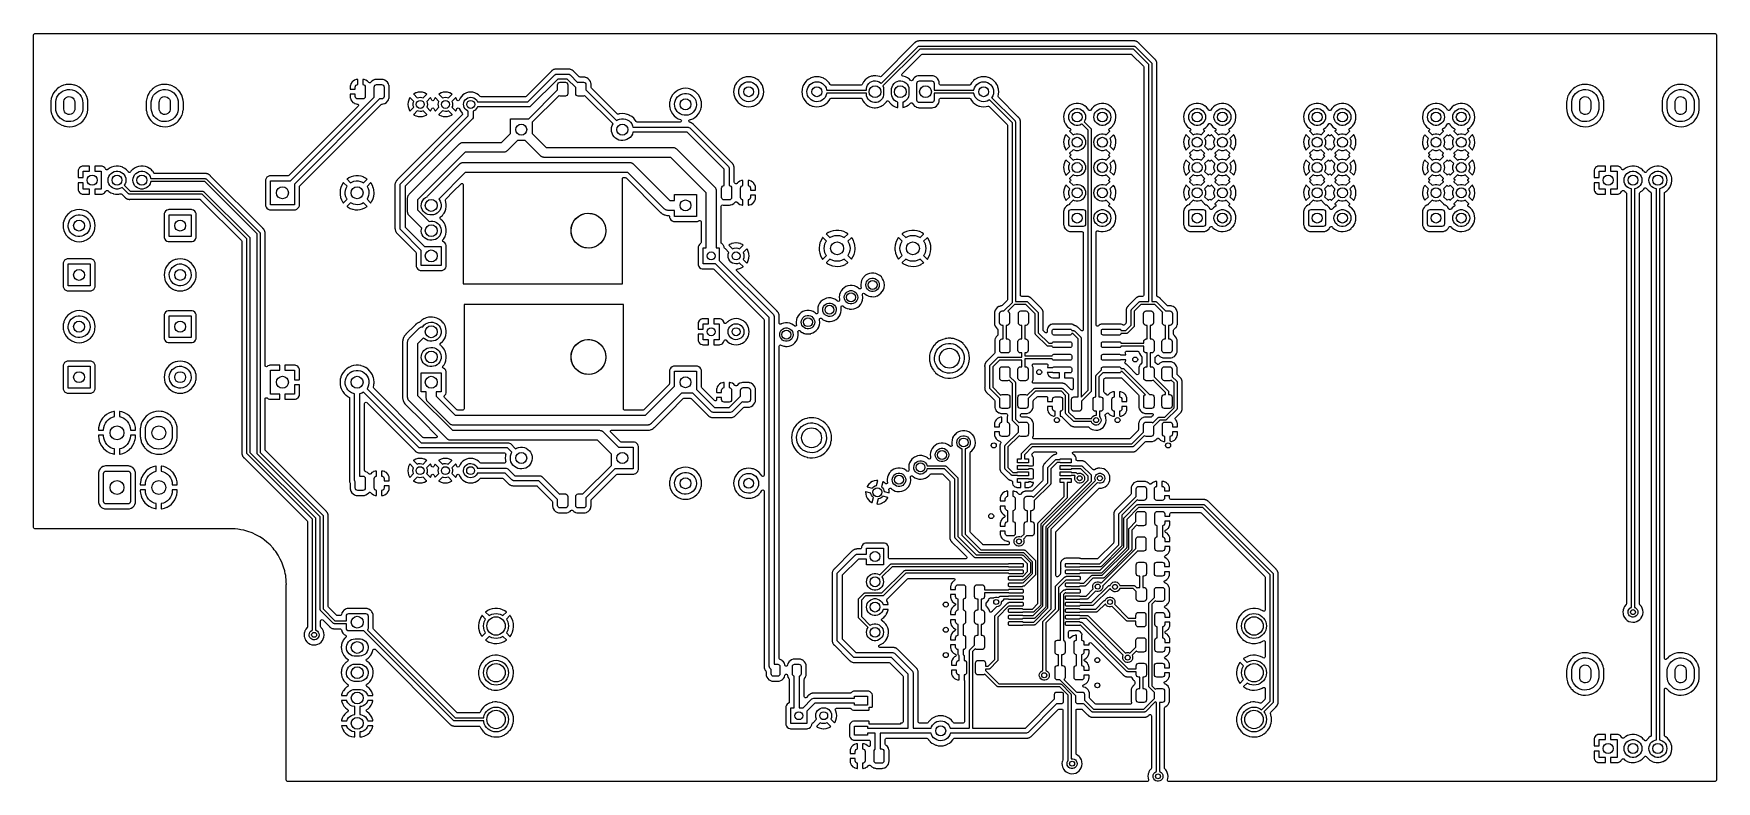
# Model space of a CAD drawing. Extents: x 64 to 233, y -134 to -59.
import ezdxf

# ---------------------------------------------------------------- set-up
doc = ezdxf.new("R2010")
doc.units = 0
doc.layers.add('BLACK', color=7, linetype='CONTINUOUS')

msp = doc.modelspace()

# ---------------------------------------------------------------- linework, layer by layer
at = {"layer": 'BLACK', "linetype": 'CONTINUOUS'}
for p, q in [((64.0085, -59.0545), (64.0285, -58.9864)), ((64.0085, -108.585), (64.0085, -59.0545)), ((64.0285, -58.9864), (64.0822, -58.9399)), ((64.0822, -58.9399), (64.1345, -58.9285)), ((64.1345, -58.9285), (233.045, -58.9285)), ((233.045, -58.9285), (233.114, -58.9485)), ((233.114, -58.9485), (233.16, -59.0022)), ((233.16, -59.0022), (233.171, -59.0545)), ((233.171, -59.0545), (233.171, -133.986)), ((152.543, -59.8855), (149.206, -63.2224)), ((149.208, -63.9398), (152.929, -60.2189)), ((153.097, -60.475), (149.383, -64.1893)), ((152.551, -59.8768), (152.543, -59.8855)), ((152.571, -59.8534), (152.551, -59.8768)), ((152.581, -59.8412), (152.571, -59.8534)), ((152.598, -59.8285), (152.581, -59.8412)), ((152.613, -59.8157), (152.598, -59.8285)), ((152.628, -59.8005), (152.613, -59.8157)), ((152.668, -59.777), (152.628, -59.8005)), ((152.678, -59.7705), (152.668, -59.777)), ((152.709, -59.748), (152.678, -59.7705)), ((152.715, -59.7434), (152.709, -59.748)), ((152.709, -59.748), (152.709, -59.748)), ((152.735, -59.7355), (152.715, -59.7434)), ((152.753, -59.7268), (152.735, -59.7355)), ((152.771, -59.7159), (152.753, -59.7268)), ((152.816, -59.703), (152.771, -59.7159)), ((152.827, -59.6991), (152.816, -59.703)), ((152.863, -59.685), (152.827, -59.6991)), ((152.87, -59.6821), (152.863, -59.685)), ((152.863, -59.685), (152.863, -59.685)), ((152.878, -59.6811), (152.87, -59.6821)), ((152.884, -59.6803), (152.878, -59.6811)), ((152.878, -59.6811), (152.878, -59.6811)), ((152.891, -59.6794), (152.884, -59.6803)), ((152.911, -59.6754), (152.891, -59.6794)), ((152.931, -59.6694), (152.911, -59.6754)), ((152.929, -60.2189), (152.946, -60.2091)), ((152.977, -59.668), (152.931, -59.6694)), ((152.946, -60.2091), (152.96, -60.1951)), ((152.96, -60.1951), (152.979, -60.19)), ((152.989, -59.6671), (152.977, -59.668)), ((152.979, -60.19), (152.996, -60.1801)), ((152.994, -59.6665), (152.989, -59.6671)), ((153.023, -59.6665), (152.994, -59.6665)), ((152.996, -60.1801), (153.016, -60.1801)), ((153.016, -60.1801), (153.035, -60.175)), ((153.027, -59.6664), (153.023, -59.6665)), ((153.042, -59.6659), (153.027, -59.6664)), ((153.035, -60.175), (174.625, -60.175)), ((153.097, -59.6642), (153.042, -59.6659)), ((153.105, -59.6659), (153.097, -59.6642)), ((174.563, -60.475), (153.097, -60.475)), ((153.117, -59.6665), (153.105, -59.6659)), ((153.105, -59.6659), (153.105, -59.6659)), ((174.588, -59.6665), (153.117, -59.6665)), ((176.126, -62.0381), (174.563, -60.475)), ((174.6, -59.6659), (174.588, -59.6665)), ((174.646, -59.6616), (174.6, -59.6659)), ((174.625, -60.175), (174.644, -60.1801)), ((174.644, -60.1801), (174.664, -60.1801)), ((174.654, -59.6628), (174.646, -59.6616)), ((174.667, -59.6649), (174.654, -59.6628)), ((174.664, -60.1801), (174.681, -60.19)), ((174.687, -59.6665), (174.667, -59.6649)), ((174.681, -60.19), (174.7, -60.1951)), ((174.708, -59.6665), (174.687, -59.6665)), ((174.7, -60.1951), (174.714, -60.2091)), ((174.719, -59.6692), (174.708, -59.6665)), ((174.714, -60.2091), (174.731, -60.2189)), ((174.753, -59.678), (174.719, -59.6692)), ((174.731, -60.2189), (176.382, -61.8699)), ((174.765, -59.6804), (174.753, -59.678)), ((174.81, -59.6876), (174.765, -59.6804)), ((174.83, -59.6961), (174.81, -59.6876)), ((174.849, -59.7025), (174.83, -59.6961)), ((174.869, -59.7079), (174.849, -59.7025)), ((174.876, -59.7117), (174.869, -59.7079)), ((174.91, -59.7301), (174.876, -59.7117)), ((174.876, -59.7117), (174.876, -59.7117)), ((174.92, -59.7353), (174.91, -59.7301)), ((174.956, -59.7505), (174.92, -59.7353)), ((174.963, -59.7537), (174.956, -59.7505)), ((174.956, -59.7505), (174.956, -59.7505)), ((174.969, -59.7586), (174.963, -59.7537)), ((174.98, -59.7668), (174.969, -59.7586)), ((174.996, -59.7777), (174.98, -59.7668)), ((175.008, -59.7842), (174.996, -59.7777)), ((175.015, -59.788), (175.008, -59.7842)), ((175.049, -59.8196), (175.015, -59.788)), ((175.058, -59.8274), (175.049, -59.8196)), ((175.061, -59.8301), (175.058, -59.8274)), ((175.082, -59.8506), (175.061, -59.8301)), ((175.085, -59.8534), (175.082, -59.8506)), ((175.136, -59.9019), (175.085, -59.8534)), ((175.141, -59.9086), (175.136, -59.9019)), ((175.149, -59.9174), (175.141, -59.9086)), ((175.141, -59.9086), (175.141, -59.9086)), ((176.715, -61.4842), (175.149, -59.9174)), ((116.238, -62.5672), (116.183, -62.6032)), ((116.244, -62.5632), (116.238, -62.5672)), ((116.238, -62.5672), (116.238, -62.5672)), ((116.251, -62.5607), (116.244, -62.5632)), ((116.256, -62.558), (116.251, -62.5607)), ((116.262, -62.5554), (116.256, -62.558)), ((116.268, -62.5516), (116.262, -62.5554)), ((116.275, -62.5494), (116.268, -62.5516)), ((116.338, -62.5292), (116.275, -62.5494)), ((116.275, -62.5494), (116.275, -62.5494)), ((116.342, -62.5277), (116.338, -62.5292)), ((116.41, -62.5028), (116.342, -62.5277)), ((116.418, -62.502), (116.41, -62.5028)), ((116.423, -62.5006), (116.418, -62.502)), ((116.429, -62.4994), (116.423, -62.5006)), ((116.436, -62.4971), (116.429, -62.4994)), ((116.509, -62.4912), (116.436, -62.4971)), ((116.513, -62.4908), (116.509, -62.4912)), ((116.525, -62.4894), (116.513, -62.4908)), ((116.538, -62.4879), (116.525, -62.4894)), ((116.542, -62.4875), (116.538, -62.4879)), ((116.538, -62.4879), (116.538, -62.4879)), ((116.55, -62.4875), (116.542, -62.4875)), ((116.56, -62.4871), (116.55, -62.4875)), ((116.605, -62.4834), (116.56, -62.4871)), ((116.613, -62.4828), (116.605, -62.4834)), ((116.605, -62.4834), (116.605, -62.4834)), ((116.62, -62.4839), (116.613, -62.4828)), ((116.634, -62.4861), (116.62, -62.4839)), ((116.62, -62.4839), (116.62, -62.4839)), ((116.653, -62.4875), (116.634, -62.4861)), ((117.74, -62.4875), (116.653, -62.4875)), ((117.743, -62.4875), (117.74, -62.4875)), ((117.757, -62.4871), (117.743, -62.4875)), ((117.82, -62.4854), (117.757, -62.4871)), ((117.828, -62.4869), (117.82, -62.4854)), ((117.832, -62.4872), (117.828, -62.4869)), ((117.836, -62.4875), (117.832, -62.4872)), ((117.841, -62.4878), (117.836, -62.4875)), ((117.836, -62.4875), (117.836, -62.4875)), ((117.847, -62.4882), (117.841, -62.4878)), ((117.841, -62.4878), (117.841, -62.4878)), ((117.918, -62.5055), (117.847, -62.4882)), ((117.922, -62.5065), (117.918, -62.5055)), ((117.994, -62.5214), (117.922, -62.5065)), ((118, -62.5245), (117.994, -62.5214)), ((118.006, -62.5264), (118, -62.5245)), ((118.012, -62.5285), (118.006, -62.5264)), ((118.019, -62.5302), (118.012, -62.5285)), ((118.084, -62.5634), (118.019, -62.5302)), ((118.088, -62.5653), (118.084, -62.5634)), ((118.154, -62.5963), (118.088, -62.5653)), ((151.316, -62.9752), (153.271, -61.0204)), ((153.271, -61.0204), (153.333, -60.9864)), ((153.333, -60.9864), (153.36, -60.9835)), ((153.36, -60.9835), (174.3, -60.9835)), ((174.3, -60.9835), (174.368, -61.0035)), ((174.368, -61.0035), (174.389, -61.0204)), ((174.389, -61.0204), (175.581, -62.2119)), ((175.581, -62.2119), (175.615, -62.2742)), ((175.615, -62.2742), (175.617, -62.301)), ((175.617, -62.301), (175.617, -85.2275)), ((176.126, -85.862), (176.126, -62.0381)), ((176.382, -61.8699), (176.392, -61.887)), ((176.392, -61.887), (176.406, -61.901)), ((176.406, -61.901), (176.411, -61.9201)), ((176.411, -61.9201), (176.421, -61.9372)), ((176.421, -61.9372), (176.421, -61.9569)), ((176.421, -61.9569), (176.426, -61.976)), ((176.426, -61.976), (176.426, -85.862)), ((176.724, -61.4922), (176.715, -61.4842)), ((176.76, -61.5216), (176.724, -61.4922)), ((176.765, -61.5281), (176.76, -61.5216)), ((176.772, -61.539), (176.765, -61.5281)), ((176.785, -61.554), (176.772, -61.539)), ((176.8, -61.5692), (176.785, -61.554)), ((176.804, -61.576), (176.8, -61.5692)), ((176.824, -61.609), (176.804, -61.576)), ((176.804, -61.576), (176.804, -61.576)), ((176.83, -61.6189), (176.824, -61.609)), ((176.858, -61.6562), (176.83, -61.6189)), ((176.866, -61.6762), (176.858, -61.6562)), ((176.874, -61.6939), (176.866, -61.6762)), ((176.885, -61.7124), (176.874, -61.6939)), ((176.887, -61.72), (176.885, -61.7124)), ((176.898, -61.7567), (176.887, -61.72)), ((176.887, -61.72), (176.887, -61.72)), ((176.902, -61.768), (176.898, -61.7567)), ((176.919, -61.8109), (176.902, -61.768)), ((176.921, -61.8287), (176.919, -61.8109)), ((176.922, -61.8322), (176.921, -61.8287)), ((176.926, -61.8516), (176.922, -61.8322)), ((176.932, -61.8722), (176.926, -61.8516)), ((176.932, -61.8801), (176.932, -61.8722)), ((176.933, -61.9183), (176.932, -61.8801)), ((176.932, -61.8801), (176.932, -61.8801)), ((176.934, -61.9302), (176.933, -61.9183)), ((176.934, -61.9346), (176.934, -61.9302)), ((176.934, -61.9636), (176.934, -61.9346)), ((176.935, -61.9676), (176.934, -61.9636)), ((176.934, -62.0581), (176.935, -62.0462)), ((176.934, -85.2732), (176.934, -62.0581)), ((176.937, -62.0385), (176.935, -61.9676)), ((176.935, -62.0462), (176.937, -62.0385)), ((66.7628, -64.219), (66.5288, -64.356)), ((66.7671, -64.2173), (66.7628, -64.219)), ((67.0099, -64.1189), (66.7671, -64.2173)), ((67.0142, -64.1172), (67.0099, -64.1189)), ((67.0099, -64.1189), (67.0099, -64.1189)), ((67.171, -64.0788), (67.0142, -64.1172)), ((67.2731, -64.0538), (67.171, -64.0788)), ((67.2776, -64.0527), (67.2731, -64.0538)), ((67.2731, -64.0538), (67.2731, -64.0538)), ((67.5475, -64.027), (67.2776, -64.0527)), ((67.5521, -64.0272), (67.5475, -64.027)), ((67.8138, -64.0402), (67.5521, -64.0272)), ((67.5521, -64.0272), (67.5521, -64.0272)), ((67.8183, -64.0405), (67.8138, -64.0402)), ((67.8138, -64.0402), (67.8138, -64.0402)), ((67.8228, -64.0413), (67.8183, -64.0405)), ((67.9863, -64.0736), (67.8228, -64.0413)), ((67.8228, -64.0413), (67.8228, -64.0413)), ((68.0844, -64.0929), (67.9863, -64.0736)), ((68.158, -64.1189), (68.0844, -64.0929)), ((68.3357, -64.1817), (68.158, -64.1189)), ((68.3358, -64.1817), (68.3357, -64.1817)), ((68.3401, -64.1832), (68.3358, -64.1817)), ((68.58, -64.3095), (68.3401, -64.1832)), ((76.3628, -64.219), (76.1288, -64.356)), ((76.3671, -64.2173), (76.3628, -64.219)), ((76.6099, -64.1189), (76.3671, -64.2173)), ((76.6142, -64.1172), (76.6099, -64.1189)), ((76.6099, -64.1189), (76.6099, -64.1189)), ((76.771, -64.0788), (76.6142, -64.1172)), ((76.8731, -64.0538), (76.771, -64.0788)), ((76.8776, -64.0527), (76.8731, -64.0538)), ((76.8731, -64.0538), (76.8731, -64.0538)), ((77.1475, -64.027), (76.8776, -64.0527)), ((77.1521, -64.0272), (77.1475, -64.027)), ((77.4138, -64.0402), (77.1521, -64.0272)), ((77.1521, -64.0272), (77.1521, -64.0272)), ((77.4183, -64.0405), (77.4138, -64.0402)), ((77.4138, -64.0402), (77.4138, -64.0402)), ((77.4228, -64.0413), (77.4183, -64.0405)), ((77.5863, -64.0736), (77.4228, -64.0413)), ((77.4228, -64.0413), (77.4228, -64.0413)), ((77.6844, -64.0929), (77.5863, -64.0736)), ((77.758, -64.1189), (77.6844, -64.0929)), ((77.9357, -64.1817), (77.758, -64.1189)), ((77.9358, -64.1817), (77.9357, -64.1817)), ((77.9401, -64.1832), (77.9358, -64.1817)), ((78.18, -64.3095), (77.9401, -64.1832)), ((95.8323, -64.2414), (95.832, -64.2479)), ((95.832, -64.2479), (95.832, -64.4979)), ((95.842, -64.1471), (95.8323, -64.2414)), ((95.8449, -64.1337), (95.842, -64.1471)), ((95.896, -63.9794), (95.8449, -64.1337)), ((95.9022, -63.9662), (95.896, -63.9794)), ((95.9872, -63.8282), (95.9022, -63.9662)), ((95.9963, -63.8168), (95.9872, -63.8282)), ((96.1108, -63.7021), (95.9963, -63.8168)), ((96.1222, -63.6931), (96.1108, -63.7021)), ((96.26, -63.6078), (96.1222, -63.6931)), ((96.2732, -63.6016), (96.26, -63.6078)), ((96.4274, -63.5501), (96.2732, -63.6016)), ((96.34, -64.295), (96.359, -64.1993)), ((96.359, -64.1993), (96.4132, -64.1182)), ((96.4132, -64.1182), (96.4943, -64.064)), ((96.4408, -63.5473), (96.4274, -63.5501)), ((96.5364, -63.5373), (96.4408, -63.5473)), ((96.4943, -64.064), (96.586, -64.0458)), ((96.5429, -63.537), (96.5364, -63.5373)), ((96.5725, -63.537), (96.5429, -63.537)), ((96.5801, -63.5387), (96.5725, -63.537)), ((96.5815, -63.5399), (96.5801, -63.5387)), ((96.586, -63.5551), (96.5815, -63.5399)), ((96.586, -64.0458), (96.586, -63.5551)), ((97.0957, -63.5429), (97.094, -63.5505)), ((97.094, -63.5505), (97.094, -64.0458)), ((97.094, -64.0458), (97.1857, -64.064)), ((97.0969, -63.5415), (97.0957, -63.5429)), ((97.1121, -63.537), (97.0969, -63.5415)), ((97.1371, -63.537), (97.1121, -63.537)), ((97.1436, -63.5373), (97.1371, -63.537)), ((97.2379, -63.547), (97.1436, -63.5373)), ((97.1857, -64.064), (97.2668, -64.1182)), ((97.2513, -63.5499), (97.2379, -63.547)), ((97.4056, -63.601), (97.2513, -63.5499)), ((97.2668, -64.1182), (97.321, -64.1993)), ((97.321, -64.1993), (97.34, -64.295)), ((97.4188, -63.6072), (97.4056, -63.601)), ((97.5568, -63.6922), (97.4188, -63.6072)), ((97.5682, -63.7013), (97.5568, -63.6922)), ((97.6829, -63.8158), (97.5682, -63.7013)), ((97.6909, -63.8259), (97.6829, -63.8158)), ((97.6983, -63.8344), (97.6909, -63.8259)), ((97.7597, -63.8701), (97.6983, -63.8344)), ((97.8306, -63.8668), (97.7597, -63.8701)), ((97.8879, -63.8262), (97.8306, -63.8668)), ((97.8907, -63.8217), (97.8879, -63.8262)), ((98.0157, -63.6965), (97.8907, -63.8217)), ((98.1661, -63.6034), (98.0157, -63.6965)), ((98.3109, -63.5551), (98.1661, -63.6034)), ((98.24, -64.295), (98.259, -64.1993)), ((98.259, -64.1993), (98.3132, -64.1182)), ((98.3273, -63.5497), (98.3109, -63.5551)), ((98.3132, -64.1182), (98.3943, -64.064)), ((98.3338, -63.5475), (98.3273, -63.5497)), ((98.3273, -63.5497), (98.3273, -63.5497)), ((98.3407, -63.5468), (98.3338, -63.5475)), ((98.4363, -63.5368), (98.3407, -63.5468)), ((98.3407, -63.5468), (98.3407, -63.5468)), ((98.3943, -64.064), (98.49, -64.045)), ((98.4364, -63.5368), (98.4363, -63.5368)), ((98.4396, -63.5365), (98.4364, -63.5368)), ((99.0404, -63.5365), (98.4396, -63.5365)), ((98.49, -64.045), (98.99, -64.045)), ((98.99, -64.045), (99.0857, -64.064)), ((99.095, -63.5421), (99.0404, -63.5365)), ((99.0857, -64.064), (99.1668, -64.1182)), ((99.138, -63.5465), (99.095, -63.5421)), ((99.1449, -63.5472), (99.138, -63.5465)), ((99.138, -63.5465), (99.138, -63.5465)), ((99.1514, -63.5494), (99.1449, -63.5472)), ((99.233, -63.5764), (99.1514, -63.5494)), ((99.1514, -63.5494), (99.1514, -63.5494)), ((99.1668, -64.1182), (99.221, -64.1993)), ((99.221, -64.1993), (99.24, -64.295)), ((99.3127, -63.6029), (99.233, -63.5764)), ((99.319, -63.6067), (99.3127, -63.6029)), ((99.4571, -63.6919), (99.319, -63.6067)), ((99.319, -63.6067), (99.319, -63.6067)), ((99.4633, -63.6957), (99.4571, -63.6919)), ((99.5885, -63.8207), (99.4633, -63.6957)), ((99.6816, -63.9711), (99.5885, -63.8207)), ((99.6839, -63.978), (99.6816, -63.9711)), ((99.7309, -64.1189), (99.6839, -63.978)), ((99.7375, -64.1388), (99.7309, -64.1189)), ((99.7382, -64.1457), (99.7375, -64.1388)), ((99.742, -64.1817), (99.7382, -64.1457)), ((99.7382, -64.1457), (99.7382, -64.1457)), ((99.7485, -64.2446), (99.742, -64.1817)), ((99.7485, -65.2954), (99.7485, -64.2446)), ((116.04, -62.7188), (113.515, -65.2446)), ((113.688, -65.79), (116.409, -63.0692)), ((116.69, -63.496), (113.969, -66.2168)), ((116.043, -62.7164), (116.04, -62.7188)), ((116.067, -62.691), (116.043, -62.7164)), ((116.096, -62.6601), (116.067, -62.691)), ((116.102, -62.6561), (116.096, -62.6601)), ((116.105, -62.6534), (116.102, -62.6561)), ((116.108, -62.6508), (116.105, -62.6534)), ((116.109, -62.6508), (116.108, -62.6508)), ((116.117, -62.6434), (116.109, -62.6508)), ((116.179, -62.6055), (116.117, -62.6434)), ((116.183, -62.6032), (116.179, -62.6055)), ((116.409, -63.0692), (116.49, -63.015)), ((116.409, -63.0692), (116.409, -63.0692)), ((116.49, -63.015), (116.586, -62.996)), ((116.586, -62.996), (116.586, -62.996)), ((116.586, -62.996), (117.752, -62.996)), ((116.685, -64.066), (116.704, -63.9703)), ((116.685, -64.5714), (116.685, -64.066)), ((117.649, -63.496), (116.69, -63.496)), ((116.704, -63.9703), (116.758, -63.8892)), ((116.758, -63.8892), (116.839, -63.835)), ((116.839, -63.835), (116.935, -63.816)), ((116.935, -63.816), (117.46, -63.816)), ((117.46, -63.816), (117.556, -63.835)), ((117.556, -63.835), (117.637, -63.8892)), ((117.637, -63.8892), (117.691, -63.9703)), ((118.51, -64.3571), (117.649, -63.496)), ((117.691, -63.9703), (117.71, -64.066)), ((117.71, -64.066), (117.71, -64.966)), ((117.752, -62.996), (117.848, -63.015)), ((117.848, -63.015), (117.929, -63.0692)), ((117.929, -63.0692), (118.69, -63.8299)), ((118.16, -62.6008), (118.154, -62.5963)), ((118.165, -62.604), (118.16, -62.6008)), ((118.17, -62.6073), (118.165, -62.604)), ((118.176, -62.6107), (118.17, -62.6073)), ((118.182, -62.6154), (118.176, -62.6107)), ((118.232, -62.6579), (118.182, -62.6154)), ((118.182, -62.6154), (118.182, -62.6154)), ((118.235, -62.6607), (118.232, -62.6579)), ((118.241, -62.6655), (118.235, -62.6607)), ((118.258, -62.6783), (118.241, -62.6655)), ((118.263, -62.684), (118.258, -62.6783)), ((118.271, -62.691), (118.263, -62.684)), ((118.305, -62.7204), (118.271, -62.691)), ((118.311, -62.7252), (118.305, -62.7204)), ((118.305, -62.7204), (118.305, -62.7204)), ((118.315, -62.7311), (118.311, -62.7252)), ((118.324, -62.7427), (118.315, -62.7311)), ((118.315, -62.7311), (118.315, -62.7311)), ((118.336, -62.7571), (118.324, -62.7427)), ((118.85, -63.2706), (118.336, -62.7571)), ((118.69, -63.8299), (118.76, -63.816)), ((118.76, -63.816), (119.285, -63.816)), ((118.871, -63.2875), (118.85, -63.2706)), ((118.939, -63.3075), (118.871, -63.2875)), ((119.335, -63.3075), (118.939, -63.3075)), ((119.285, -63.816), (119.381, -63.835)), ((119.39, -63.3131), (119.335, -63.3075)), ((119.381, -63.835), (119.462, -63.8892)), ((119.433, -63.3175), (119.39, -63.3131)), ((119.44, -63.3182), (119.433, -63.3175)), ((119.433, -63.3175), (119.433, -63.3175)), ((119.446, -63.3204), (119.44, -63.3182)), ((119.484, -63.3328), (119.446, -63.3204)), ((119.446, -63.3204), (119.446, -63.3204)), ((119.462, -63.8892), (119.516, -63.9703)), ((119.608, -63.3739), (119.484, -63.3328)), ((119.516, -63.9703), (119.535, -64.066)), ((119.535, -64.066), (119.535, -64.5714)), ((119.614, -63.3777), (119.608, -63.3739)), ((119.752, -63.4629), (119.614, -63.3777)), ((119.614, -63.3777), (119.614, -63.3777)), ((119.758, -63.4667), (119.752, -63.4629)), ((119.883, -63.5917), (119.758, -63.4667)), ((119.977, -63.7421), (119.883, -63.5917)), ((119.979, -63.749), (119.977, -63.7421)), ((120.024, -63.8848), (119.979, -63.749)), ((120.033, -63.9098), (120.024, -63.8848)), ((120.033, -63.9167), (120.033, -63.9098)), ((120.04, -63.9855), (120.033, -63.9167)), ((120.033, -63.9167), (120.033, -63.9167)), ((120.043, -64.0156), (120.04, -63.9855)), ((120.043, -64.3086), (120.043, -64.0156)), ((134.473, -64.2479), (134.451, -64.3024)), ((134.54, -64.0876), (134.473, -64.2479)), ((134.542, -64.083), (134.54, -64.0876)), ((134.54, -64.0876), (134.54, -64.0876)), ((134.576, -64.0272), (134.542, -64.083)), ((134.663, -63.8848), (134.576, -64.0272)), ((134.666, -63.8806), (134.663, -63.8848)), ((134.663, -63.8848), (134.663, -63.8848)), ((134.82, -63.7), (134.666, -63.8806)), ((134.824, -63.6965), (134.82, -63.7)), ((134.885, -63.6447), (134.824, -63.6965)), ((135.001, -63.5458), (134.885, -63.6447)), ((134.971, -64.3761), (135.065, -64.205)), ((135.005, -63.5432), (135.001, -63.5458)), ((135.199, -63.4243), (135.005, -63.5432)), ((135.005, -63.5432), (135.005, -63.5432)), ((135.065, -64.205), (135.19, -64.0555)), ((135.19, -64.0555), (135.342, -63.9332)), ((135.203, -63.4218), (135.199, -63.4243)), ((135.208, -63.4199), (135.203, -63.4218)), ((135.418, -63.3328), (135.208, -63.4199)), ((135.208, -63.4199), (135.208, -63.4199)), ((135.342, -63.9332), (135.515, -63.8428)), ((135.422, -63.3309), (135.418, -63.3328)), ((135.418, -63.3328), (135.418, -63.3328)), ((135.535, -63.3038), (135.422, -63.3309)), ((135.515, -63.8428), (135.703, -63.7877)), ((135.648, -63.2766), (135.535, -63.3038)), ((135.653, -63.2755), (135.648, -63.2766)), ((135.648, -63.2766), (135.648, -63.2766)), ((135.89, -63.2568), (135.653, -63.2755)), ((135.703, -63.7877), (135.897, -63.77)), ((136.127, -63.2755), (135.89, -63.2568)), ((135.897, -63.77), (136.091, -63.7904)), ((136.091, -63.7904), (136.278, -63.8481)), ((136.132, -63.2766), (136.127, -63.2755)), ((136.245, -63.3038), (136.132, -63.2766)), ((136.132, -63.2766), (136.132, -63.2766)), ((136.358, -63.3309), (136.245, -63.3038)), ((136.278, -63.8481), (136.449, -63.941)), ((136.362, -63.3328), (136.358, -63.3309)), ((136.572, -63.4199), (136.362, -63.3328)), ((136.362, -63.3328), (136.362, -63.3328)), ((136.449, -63.941), (136.6, -64.0654)), ((136.577, -63.4218), (136.572, -63.4199)), ((136.572, -63.4199), (136.572, -63.4199)), ((136.581, -63.4243), (136.577, -63.4218)), ((136.775, -63.5432), (136.581, -63.4243)), ((136.6, -64.0654), (136.723, -64.2166)), ((136.723, -64.2166), (136.815, -64.3889)), ((136.779, -63.5458), (136.775, -63.5432)), ((136.775, -63.5432), (136.775, -63.5432)), ((136.895, -63.6447), (136.779, -63.5458)), ((136.956, -63.6965), (136.895, -63.6447)), ((136.96, -63.7), (136.956, -63.6965)), ((137.114, -63.8806), (136.96, -63.7)), ((137.117, -63.8848), (137.114, -63.8806)), ((137.204, -64.0272), (137.117, -63.8848)), ((137.117, -63.8848), (137.117, -63.8848)), ((137.238, -64.083), (137.204, -64.0272)), ((137.24, -64.0876), (137.238, -64.083)), ((137.307, -64.2479), (137.24, -64.0876)), ((137.24, -64.0876), (137.24, -64.0876)), ((137.329, -64.3024), (137.307, -64.2479)), ((141.331, -64.2479), (141.309, -64.3024)), ((141.398, -64.0876), (141.331, -64.2479)), ((141.4, -64.083), (141.398, -64.0876)), ((141.398, -64.0876), (141.398, -64.0876)), ((141.434, -64.0272), (141.4, -64.083)), ((141.521, -63.8848), (141.434, -64.0272)), ((141.524, -63.8806), (141.521, -63.8848)), ((141.521, -63.8848), (141.521, -63.8848)), ((141.678, -63.7), (141.524, -63.8806)), ((141.682, -63.6965), (141.678, -63.7)), ((141.743, -63.6447), (141.682, -63.6965)), ((141.859, -63.5458), (141.743, -63.6447)), ((141.829, -64.3761), (141.923, -64.205)), ((141.863, -63.5432), (141.859, -63.5458)), ((142.057, -63.4243), (141.863, -63.5432)), ((141.863, -63.5432), (141.863, -63.5432)), ((141.923, -64.205), (142.048, -64.0555)), ((142.048, -64.0555), (142.2, -63.9332)), ((142.061, -63.4218), (142.057, -63.4243)), ((142.066, -63.4199), (142.061, -63.4218)), ((142.276, -63.3328), (142.066, -63.4199)), ((142.066, -63.4199), (142.066, -63.4199)), ((142.2, -63.9332), (142.373, -63.8428)), ((142.28, -63.3309), (142.276, -63.3328)), ((142.276, -63.3328), (142.276, -63.3328)), ((142.393, -63.3038), (142.28, -63.3309)), ((142.373, -63.8428), (142.561, -63.7877)), ((142.506, -63.2766), (142.393, -63.3038)), ((142.511, -63.2755), (142.506, -63.2766)), ((142.506, -63.2766), (142.506, -63.2766)), ((142.748, -63.2568), (142.511, -63.2755)), ((142.561, -63.7877), (142.755, -63.77)), ((142.985, -63.2755), (142.748, -63.2568)), ((142.755, -63.77), (142.949, -63.7904)), ((142.949, -63.7904), (143.136, -63.8481)), ((142.99, -63.2766), (142.985, -63.2755)), ((143.103, -63.3038), (142.99, -63.2766)), ((142.99, -63.2766), (142.99, -63.2766)), ((143.216, -63.3309), (143.103, -63.3038)), ((143.136, -63.8481), (143.307, -63.941)), ((143.22, -63.3328), (143.216, -63.3309)), ((143.43, -63.4199), (143.22, -63.3328)), ((143.22, -63.3328), (143.22, -63.3328)), ((143.307, -63.941), (143.458, -64.0654)), ((143.435, -63.4218), (143.43, -63.4199)), ((143.43, -63.4199), (143.43, -63.4199)), ((143.439, -63.4243), (143.435, -63.4218)), ((143.633, -63.5432), (143.439, -63.4243)), ((143.458, -64.0654), (143.581, -64.2166)), ((143.581, -64.2166), (143.673, -64.3889)), ((143.637, -63.5458), (143.633, -63.5432)), ((143.633, -63.5432), (143.633, -63.5432)), ((143.753, -63.6447), (143.637, -63.5458)), ((143.814, -63.6965), (143.753, -63.6447)), ((143.818, -63.7), (143.814, -63.6965)), ((143.972, -63.8806), (143.818, -63.7)), ((143.975, -63.8848), (143.972, -63.8806)), ((144.077, -64.0513), (143.975, -63.8848)), ((143.975, -63.8848), (143.975, -63.8848)), ((144.116, -64.0915), (144.077, -64.0513)), ((144.184, -64.1115), (144.116, -64.0915)), ((147.193, -64.1115), (144.184, -64.1115)), ((147.203, -64.1111), (147.193, -64.1115)), ((147.269, -64.0857), (147.203, -64.1111)), ((147.311, -64.0285), (147.269, -64.0857)), ((147.329, -63.978), (147.311, -64.0285)), ((147.334, -63.9647), (147.329, -63.978)), ((147.45, -63.7614), (147.334, -63.9647)), ((147.598, -63.5805), (147.45, -63.7614)), ((147.775, -63.4272), (147.598, -63.5805)), ((147.725, -64.448), (147.766, -64.2646)), ((147.766, -64.2646), (147.846, -64.0943)), ((147.779, -63.4244), (147.775, -63.4272)), ((147.97, -63.3086), (147.779, -63.4244)), ((147.779, -63.4244), (147.779, -63.4244)), ((147.846, -64.0943), (147.96, -63.945)), ((147.96, -63.945), (148.104, -63.8237)), ((147.975, -63.3058), (147.97, -63.3086)), ((147.97, -63.3086), (147.97, -63.3086)), ((148.192, -63.2199), (147.975, -63.3058)), ((148.104, -63.8237), (148.27, -63.7361)), ((148.198, -63.2188), (148.192, -63.2199)), ((148.339, -63.1892), (148.198, -63.2188)), ((148.198, -63.2188), (148.198, -63.2188)), ((148.27, -63.7361), (148.451, -63.6862)), ((148.421, -63.1718), (148.339, -63.1892)), ((148.554, -63.1668), (148.421, -63.1718)), ((148.451, -63.6862), (148.639, -63.6764)), ((148.65, -63.1633), (148.554, -63.1668)), ((148.639, -63.6764), (148.824, -63.707)), ((148.655, -63.1631), (148.65, -63.1633)), ((148.65, -63.1633), (148.65, -63.1633)), ((148.66, -63.1638), (148.655, -63.1631)), ((148.882, -63.1931), (148.66, -63.1638)), ((148.66, -63.1638), (148.66, -63.1638)), ((148.824, -63.707), (148.998, -63.7768)), ((148.887, -63.1938), (148.882, -63.1931)), ((148.882, -63.1931), (148.882, -63.1931)), ((149.08, -63.2537), (148.887, -63.1938)), ((148.998, -63.7768), (149.154, -63.8825)), ((149.144, -63.2564), (149.08, -63.2537)), ((149.206, -63.2224), (149.144, -63.2564)), ((149.154, -63.8825), (149.208, -63.9398)), ((149.383, -64.1893), (149.44, -64.3582)), ((150.265, -64.448), (150.306, -64.2646)), ((150.306, -64.2646), (150.386, -64.0943)), ((150.386, -64.0943), (150.5, -63.945)), ((150.5, -63.945), (150.644, -63.8237)), ((150.644, -63.8237), (150.81, -63.7361)), ((150.81, -63.7361), (150.991, -63.6862)), ((150.991, -63.6862), (151.179, -63.6764)), ((151.179, -63.6764), (151.364, -63.707)), ((151.284, -63.0301), (151.316, -62.9752)), ((151.285, -63.1011), (151.284, -63.0301)), ((151.324, -63.1604), (151.285, -63.1011)), ((151.389, -63.1892), (151.324, -63.1604)), ((151.364, -63.707), (151.538, -63.7768)), ((151.422, -63.1936), (151.389, -63.1892)), ((151.432, -63.1959), (151.422, -63.1936)), ((151.645, -63.262), (151.432, -63.1959)), ((151.538, -63.7768), (151.694, -63.8825)), ((151.655, -63.266), (151.645, -63.262)), ((151.854, -63.3672), (151.655, -63.266)), ((151.694, -63.8825), (151.823, -64.019)), ((151.823, -64.019), (151.92, -64.1801)), ((151.863, -63.3728), (151.854, -63.3672)), ((152.042, -63.506), (151.863, -63.3728)), ((151.92, -64.1801), (151.98, -64.3582)), ((152.05, -63.5131), (152.042, -63.506)), ((152.158, -63.6262), (152.05, -63.5131)), ((152.18, -63.6447), (152.158, -63.6262)), ((152.248, -63.6652), (152.18, -63.6447)), ((152.316, -63.6458), (152.248, -63.6652)), ((152.356, -63.601), (152.316, -63.6458)), ((152.358, -63.6023), (152.356, -63.601)), ((152.417, -63.506), (152.358, -63.6023)), ((152.447, -63.4579), (152.417, -63.506)), ((152.451, -63.4517), (152.447, -63.4579)), ((152.447, -63.4579), (152.447, -63.4579)), ((152.576, -63.3265), (152.451, -63.4517)), ((152.726, -63.2334), (152.576, -63.3265)), ((152.77, -63.2188), (152.726, -63.2334)), ((152.887, -63.1797), (152.77, -63.2188)), ((152.8, -63.925), (152.819, -63.8293)), ((152.8, -65.615), (152.8, -63.925)), ((152.819, -63.8293), (152.873, -63.7482)), ((152.873, -63.7482), (152.954, -63.694)), ((152.894, -63.1775), (152.887, -63.1797)), ((152.887, -63.1797), (152.887, -63.1797)), ((152.901, -63.1768), (152.894, -63.1775)), ((152.996, -63.1668), (152.901, -63.1768)), ((152.901, -63.1768), (152.901, -63.1768)), ((152.954, -63.694), (153.05, -63.675)), ((153, -63.1665), (152.996, -63.1668)), ((152.996, -63.1668), (152.996, -63.1668)), ((154.34, -63.1665), (153, -63.1665)), ((153.05, -63.675), (154.29, -63.675)), ((154.29, -63.675), (154.386, -63.694)), ((154.39, -63.1716), (154.34, -63.1665)), ((154.386, -63.694), (154.467, -63.7482)), ((154.438, -63.1765), (154.39, -63.1716)), ((154.445, -63.1772), (154.438, -63.1765)), ((154.438, -63.1765), (154.438, -63.1765)), ((154.451, -63.1794), (154.445, -63.1772)), ((154.533, -63.2064), (154.451, -63.1794)), ((154.451, -63.1794), (154.451, -63.1794)), ((154.467, -63.7482), (154.521, -63.8293)), ((154.521, -63.8293), (154.54, -63.925)), ((154.613, -63.2329), (154.533, -63.2064)), ((154.54, -63.925), (154.54, -64.62)), ((154.619, -63.2367), (154.613, -63.2329)), ((154.736, -63.3086), (154.619, -63.2367)), ((154.619, -63.2367), (154.619, -63.2367)), ((154.763, -63.3257), (154.736, -63.3086)), ((154.888, -63.4507), (154.763, -63.3257)), ((154.982, -63.6011), (154.888, -63.4507)), ((154.984, -63.608), (154.982, -63.6011)), ((155.034, -63.7573), (154.984, -63.608)), ((155.038, -63.7688), (155.034, -63.7573)), ((155.038, -63.7757), (155.038, -63.7688)), ((155.048, -63.8713), (155.038, -63.7757)), ((155.038, -63.7757), (155.038, -63.7757)), ((155.048, -63.8746), (155.048, -63.8713)), ((155.048, -63.9855), (155.048, -63.8746)), ((155.06, -64.0378), (155.048, -63.9855)), ((155.106, -64.0915), (155.06, -64.0378)), ((155.174, -64.1115), (155.106, -64.0915)), ((158.076, -64.1115), (155.174, -64.1115)), ((158.131, -64.099), (158.076, -64.1115)), ((158.183, -64.0513), (158.131, -64.099)), ((158.285, -63.8848), (158.183, -64.0513)), ((158.288, -63.8806), (158.285, -63.8848)), ((158.285, -63.8848), (158.285, -63.8848)), ((158.442, -63.7), (158.288, -63.8806)), ((158.446, -63.6965), (158.442, -63.7)), ((158.507, -63.6447), (158.446, -63.6965)), ((158.623, -63.5458), (158.507, -63.6447)), ((158.593, -64.3761), (158.687, -64.205)), ((158.627, -63.5432), (158.623, -63.5458)), ((158.821, -63.4243), (158.627, -63.5432)), ((158.627, -63.5432), (158.627, -63.5432)), ((158.687, -64.205), (158.812, -64.0555)), ((158.812, -64.0555), (158.964, -63.9332)), ((158.825, -63.4218), (158.821, -63.4243)), ((158.83, -63.4199), (158.825, -63.4218)), ((159.04, -63.3328), (158.83, -63.4199)), ((158.83, -63.4199), (158.83, -63.4199)), ((158.964, -63.9332), (159.137, -63.8428)), ((159.044, -63.3309), (159.04, -63.3328)), ((159.04, -63.3328), (159.04, -63.3328)), ((159.157, -63.3038), (159.044, -63.3309)), ((159.137, -63.8428), (159.325, -63.7877)), ((159.27, -63.2766), (159.157, -63.3038)), ((159.275, -63.2755), (159.27, -63.2766)), ((159.27, -63.2766), (159.27, -63.2766)), ((159.512, -63.2568), (159.275, -63.2755)), ((159.325, -63.7877), (159.519, -63.77)), ((159.749, -63.2755), (159.512, -63.2568)), ((159.519, -63.77), (159.713, -63.7904)), ((159.713, -63.7904), (159.9, -63.8481)), ((159.754, -63.2766), (159.749, -63.2755)), ((159.867, -63.3038), (159.754, -63.2766)), ((159.754, -63.2766), (159.754, -63.2766)), ((159.98, -63.3309), (159.867, -63.3038)), ((159.9, -63.8481), (160.071, -63.941)), ((159.984, -63.3328), (159.98, -63.3309)), ((160.194, -63.4199), (159.984, -63.3328)), ((159.984, -63.3328), (159.984, -63.3328)), ((160.071, -63.941), (160.222, -64.0654)), ((160.199, -63.4218), (160.194, -63.4199)), ((160.194, -63.4199), (160.194, -63.4199)), ((160.203, -63.4243), (160.199, -63.4218)), ((160.397, -63.5432), (160.203, -63.4243)), ((160.222, -64.0654), (160.345, -64.2166)), ((160.345, -64.2166), (160.437, -64.3889)), ((160.401, -63.5458), (160.397, -63.5432)), ((160.397, -63.5432), (160.397, -63.5432)), ((160.517, -63.6447), (160.401, -63.5458)), ((160.578, -63.6965), (160.517, -63.6447)), ((160.582, -63.7), (160.578, -63.6965)), ((160.736, -63.8806), (160.582, -63.7)), ((160.739, -63.8848), (160.736, -63.8806)), ((160.826, -64.0272), (160.739, -63.8848)), ((160.739, -63.8848), (160.739, -63.8848)), ((160.86, -64.083), (160.826, -64.0272)), ((160.862, -64.0876), (160.86, -64.083)), ((160.929, -64.2479), (160.862, -64.0876)), ((160.862, -64.0876), (160.862, -64.0876)), ((160.951, -64.3024), (160.929, -64.2479)), ((219.163, -64.219), (218.929, -64.356)), ((219.167, -64.2173), (219.163, -64.219)), ((219.41, -64.1189), (219.167, -64.2173)), ((219.414, -64.1172), (219.41, -64.1189)), ((219.41, -64.1189), (219.41, -64.1189)), ((219.571, -64.0788), (219.414, -64.1172)), ((219.673, -64.0538), (219.571, -64.0788)), ((219.678, -64.0527), (219.673, -64.0538)), ((219.673, -64.0538), (219.673, -64.0538)), ((219.947, -64.027), (219.678, -64.0527)), ((219.952, -64.0272), (219.947, -64.027)), ((220.214, -64.0402), (219.952, -64.0272)), ((219.952, -64.0272), (219.952, -64.0272)), ((220.218, -64.0405), (220.214, -64.0402)), ((220.214, -64.0402), (220.214, -64.0402)), ((220.223, -64.0413), (220.218, -64.0405)), ((220.386, -64.0736), (220.223, -64.0413)), ((220.223, -64.0413), (220.223, -64.0413)), ((220.484, -64.0929), (220.386, -64.0736)), ((220.558, -64.1189), (220.484, -64.0929)), ((220.736, -64.1817), (220.558, -64.1189)), ((220.74, -64.1832), (220.736, -64.1817)), ((220.736, -64.1817), (220.736, -64.1817)), ((220.98, -64.3095), (220.74, -64.1832)), ((228.763, -64.219), (228.529, -64.356)), ((228.767, -64.2173), (228.763, -64.219)), ((229.01, -64.1189), (228.767, -64.2173)), ((229.014, -64.1172), (229.01, -64.1189)), ((229.01, -64.1189), (229.01, -64.1189)), ((229.171, -64.0788), (229.014, -64.1172)), ((229.273, -64.0538), (229.171, -64.0788)), ((229.278, -64.0527), (229.273, -64.0538)), ((229.273, -64.0538), (229.273, -64.0538)), ((229.547, -64.027), (229.278, -64.0527)), ((229.552, -64.0272), (229.547, -64.027)), ((229.814, -64.0402), (229.552, -64.0272)), ((229.552, -64.0272), (229.552, -64.0272)), ((229.818, -64.0405), (229.814, -64.0402)), ((229.814, -64.0402), (229.814, -64.0402)), ((229.823, -64.0413), (229.818, -64.0405)), ((229.986, -64.0736), (229.823, -64.0413)), ((229.823, -64.0413), (229.823, -64.0413)), ((230.084, -64.0929), (229.986, -64.0736)), ((230.158, -64.1189), (230.084, -64.0929)), ((230.336, -64.1817), (230.158, -64.1189)), ((230.34, -64.1832), (230.336, -64.1817)), ((230.336, -64.1817), (230.336, -64.1817)), ((230.58, -64.3095), (230.34, -64.1832)), ((65.7221, -65.7876), (65.7215, -65.7996)), ((65.7215, -65.7996), (65.7215, -66.4889)), ((65.7256, -65.7178), (65.7221, -65.7876)), ((65.7258, -65.7139), (65.7256, -65.7178)), ((65.7275, -65.7038), (65.7258, -65.7139)), ((65.7714, -65.4513), (65.7275, -65.7038)), ((65.7722, -65.4468), (65.7714, -65.4513)), ((65.7714, -65.4513), (65.7714, -65.4513)), ((65.8566, -65.1891), (65.7722, -65.4468)), ((65.8933, -65.1155), (65.8566, -65.1891)), ((65.9754, -64.9504), (65.8933, -65.1155)), ((65.9774, -64.9463), (65.9754, -64.9504)), ((65.9754, -64.9504), (65.9754, -64.9504)), ((66.132, -64.7235), (65.9774, -64.9463)), ((66.1892, -64.6622), (66.132, -64.7235)), ((66.3139, -64.5287), (66.1892, -64.6622)), ((66.23, -65.9), (66.236, -65.772)), ((66.23, -66.42), (66.23, -65.9)), ((66.236, -65.772), (66.277, -65.5457)), ((66.277, -65.5457), (66.3554, -65.3295)), ((66.3171, -64.5254), (66.3139, -64.5287)), ((66.3344, -64.5115), (66.3171, -64.5254)), ((66.4158, -64.4464), (66.3344, -64.5115)), ((66.3554, -65.3295), (66.4692, -65.1297)), ((66.5288, -64.356), (66.4158, -64.4464)), ((66.4692, -65.1297), (66.615, -64.9519)), ((66.615, -64.9519), (66.7887, -64.8011)), ((66.7887, -64.8011), (66.9853, -64.6818)), ((66.9853, -64.6818), (67.1992, -64.5974)), ((67.04, -65.81), (67.0459, -65.7297)), ((67.04, -66.51), (67.04, -65.81)), ((67.0459, -65.7297), (67.0875, -65.5863)), ((67.0875, -65.5863), (67.1662, -65.4594)), ((67.1662, -65.4594), (67.2761, -65.3584)), ((67.1992, -64.5974), (67.4243, -64.5501)), ((67.2761, -65.3584), (67.4091, -65.2906)), ((67.4091, -65.2906), (67.5555, -65.2611)), ((67.4243, -64.5501), (67.6541, -64.5415)), ((67.5555, -65.2611), (67.7044, -65.272)), ((67.6541, -64.5415), (67.882, -64.5717)), ((67.7044, -65.272), (67.8448, -65.3226)), ((67.8448, -65.3226), (67.9665, -65.4091)), ((67.882, -64.5717), (68.1017, -64.6399)), ((67.9665, -65.4091), (68.0605, -65.5251)), ((68.0605, -65.5251), (68.1197, -65.6621)), ((68.1017, -64.6399), (68.3067, -64.7441)), ((68.1197, -65.6621), (68.14, -65.81)), ((68.14, -65.81), (68.14, -66.51)), ((68.3067, -64.7441), (68.4912, -64.8814)), ((68.4912, -64.8814), (68.6499, -65.0478)), ((68.5837, -64.3121), (68.58, -64.3095)), ((68.7682, -64.4464), (68.5837, -64.3121)), ((68.6499, -65.0478), (68.7783, -65.2386)), ((68.7993, -64.469), (68.7682, -64.4464)), ((68.7783, -65.2386), (68.8728, -65.4483)), ((68.8473, -64.516), (68.7993, -64.469)), ((68.9762, -64.642), (68.8473, -64.516)), ((68.8728, -65.4483), (68.9306, -65.6709)), ((68.9306, -65.6709), (68.95, -65.9)), ((68.95, -65.9), (68.95, -66.42)), ((68.9932, -64.6586), (68.9762, -64.642)), ((69.1577, -64.8741), (68.9932, -64.6586)), ((69.1599, -64.8781), (69.1577, -64.8741)), ((69.1715, -64.8991), (69.1599, -64.8781)), ((69.1599, -64.8781), (69.1599, -64.8781)), ((69.2893, -65.1112), (69.1715, -64.8991)), ((69.3854, -65.3648), (69.2893, -65.1112)), ((69.3864, -65.3692), (69.3854, -65.3648)), ((69.4426, -65.6237), (69.3864, -65.3692)), ((69.3864, -65.3692), (69.3864, -65.3692)), ((69.4439, -65.6295), (69.4426, -65.6237)), ((69.4442, -65.6341), (69.4439, -65.6295)), ((69.4581, -65.8259), (69.4442, -65.6341)), ((69.4585, -65.8311), (69.4581, -65.8259)), ((69.4585, -66.5204), (69.4585, -65.8311)), ((75.3221, -65.7876), (75.3215, -65.7996)), ((75.3215, -65.7996), (75.3215, -66.4889)), ((75.3256, -65.7178), (75.3221, -65.7876)), ((75.3258, -65.7139), (75.3256, -65.7178)), ((75.3275, -65.7038), (75.3258, -65.7139)), ((75.3714, -65.4513), (75.3275, -65.7038)), ((75.3722, -65.4468), (75.3714, -65.4513)), ((75.3714, -65.4513), (75.3714, -65.4513)), ((75.4566, -65.1891), (75.3722, -65.4468)), ((75.4933, -65.1155), (75.4566, -65.1891)), ((75.5754, -64.9504), (75.4933, -65.1155)), ((75.5774, -64.9463), (75.5754, -64.9504)), ((75.5754, -64.9504), (75.5754, -64.9504)), ((75.732, -64.7235), (75.5774, -64.9463)), ((75.7892, -64.6622), (75.732, -64.7235)), ((75.9139, -64.5287), (75.7892, -64.6622)), ((75.83, -65.9), (75.836, -65.772)), ((75.83, -66.42), (75.83, -65.9)), ((75.836, -65.772), (75.877, -65.5457)), ((75.877, -65.5457), (75.9554, -65.3295)), ((75.9171, -64.5254), (75.9139, -64.5287)), ((75.9344, -64.5115), (75.9171, -64.5254)), ((76.0158, -64.4464), (75.9344, -64.5115)), ((75.9554, -65.3295), (76.0692, -65.1297)), ((76.1288, -64.356), (76.0158, -64.4464)), ((76.0692, -65.1297), (76.215, -64.9519)), ((76.215, -64.9519), (76.3887, -64.8011)), ((76.3887, -64.8011), (76.5853, -64.6818)), ((76.5853, -64.6818), (76.7992, -64.5974)), ((76.64, -65.81), (76.6459, -65.7297)), ((76.64, -66.51), (76.64, -65.81)), ((76.6459, -65.7297), (76.6876, -65.5863)), ((76.6876, -65.5863), (76.7662, -65.4594)), ((76.7662, -65.4594), (76.8761, -65.3584)), ((76.7992, -64.5974), (77.0243, -64.5501)), ((76.8761, -65.3584), (77.0091, -65.2906)), ((77.0091, -65.2906), (77.1555, -65.2611)), ((77.0243, -64.5501), (77.2541, -64.5415)), ((77.1555, -65.2611), (77.3044, -65.272)), ((77.2541, -64.5415), (77.482, -64.5717)), ((77.3044, -65.272), (77.4448, -65.3226)), ((77.4448, -65.3226), (77.5665, -65.4091)), ((77.482, -64.5717), (77.7017, -64.6399)), ((77.5665, -65.4091), (77.6604, -65.5251)), ((77.6604, -65.5251), (77.7197, -65.6621)), ((77.7017, -64.6399), (77.9067, -64.7441)), ((77.7197, -65.6621), (77.74, -65.81)), ((77.74, -65.81), (77.74, -66.51)), ((77.9067, -64.7441), (78.0912, -64.8814)), ((78.0912, -64.8814), (78.2499, -65.0478)), ((78.1837, -64.3121), (78.18, -64.3095)), ((78.3682, -64.4464), (78.1837, -64.3121)), ((78.2499, -65.0478), (78.3783, -65.2386)), ((78.3993, -64.469), (78.3682, -64.4464)), ((78.3783, -65.2386), (78.4728, -65.4483)), ((78.4288, -64.4979), (78.3993, -64.469)), ((78.4473, -64.516), (78.4288, -64.4979)), ((78.5762, -64.642), (78.4473, -64.516)), ((78.4728, -65.4483), (78.5306, -65.6709)), ((78.5306, -65.6709), (78.55, -65.9)), ((78.55, -65.9), (78.55, -66.42)), ((78.5932, -64.6586), (78.5762, -64.642)), ((78.7577, -64.8741), (78.5932, -64.6586)), ((78.7599, -64.8781), (78.7577, -64.8741)), ((78.7715, -64.8991), (78.7599, -64.8781)), ((78.7599, -64.8781), (78.7599, -64.8781)), ((78.8893, -65.1112), (78.7715, -64.8991)), ((78.9854, -65.3648), (78.8893, -65.1112)), ((78.9864, -65.3692), (78.9854, -65.3648)), ((79.0426, -65.6237), (78.9864, -65.3692)), ((78.9864, -65.3692), (78.9864, -65.3692)), ((79.0439, -65.6295), (79.0426, -65.6237)), ((79.0442, -65.6341), (79.0439, -65.6295)), ((79.0581, -65.8259), (79.0442, -65.6341)), ((79.0585, -65.8311), (79.0581, -65.8259)), ((79.0585, -66.5204), (79.0585, -65.8311)), ((89.8404, -73.73), (98.2542, -65.3163)), ((98.7826, -65.495), (90.22, -74.0576)), ((95.832, -64.4979), (95.8365, -64.5131)), ((95.8337, -65.0299), (95.832, -65.0375)), ((95.832, -65.0375), (95.832, -65.2921)), ((95.832, -65.2921), (95.8323, -65.2986)), ((95.8323, -65.2986), (95.8423, -65.3942)), ((95.8349, -65.0285), (95.8337, -65.0299)), ((95.8501, -65.024), (95.8349, -65.0285)), ((95.8365, -64.5131), (95.8379, -64.5143)), ((95.8379, -64.5143), (95.8455, -64.516)), ((95.8423, -65.3942), (95.8451, -65.4076)), ((95.8451, -65.4076), (95.8966, -65.5618)), ((95.8455, -64.516), (96.34, -64.516)), ((96.34, -65.024), (95.8501, -65.024)), ((95.8966, -65.5618), (95.9028, -65.575)), ((95.9028, -65.575), (95.9881, -65.7128)), ((95.9881, -65.7128), (95.9971, -65.7242)), ((95.9971, -65.7242), (96.1118, -65.8387)), ((96.1118, -65.8387), (96.1232, -65.8478)), ((96.1232, -65.8478), (96.2612, -65.9328)), ((96.2612, -65.9328), (96.2744, -65.939)), ((96.2744, -65.939), (96.4287, -65.9901)), ((96.34, -64.516), (96.34, -64.295)), ((96.34, -65.245), (96.34, -65.024)), ((96.359, -65.3407), (96.34, -65.245)), ((96.4132, -65.4218), (96.359, -65.3407)), ((96.4943, -65.476), (96.4132, -65.4218)), ((96.59, -65.495), (96.4943, -65.476)), ((97.09, -65.495), (96.59, -65.495)), ((97.1857, -65.476), (97.09, -65.495)), ((97.2668, -65.4218), (97.1857, -65.476)), ((97.321, -65.3407), (97.2668, -65.4218)), ((97.34, -65.245), (97.321, -65.3407)), ((97.34, -64.295), (97.34, -65.245)), ((98.24, -65.245), (98.24, -64.295)), ((98.2542, -65.3163), (98.24, -65.245)), ((98.99, -65.495), (98.7826, -65.495)), ((99.0857, -65.476), (98.99, -65.495)), ((99.1668, -65.4218), (99.0857, -65.476)), ((99.1527, -65.9903), (99.307, -65.9389)), ((99.221, -65.3407), (99.1668, -65.4218)), ((99.24, -65.245), (99.221, -65.3407)), ((99.24, -64.295), (99.24, -65.245)), ((99.307, -65.9389), (99.3139, -65.9365)), ((99.3139, -65.9365), (99.4643, -65.8435)), ((99.4643, -65.8435), (99.5893, -65.7183)), ((99.5893, -65.7183), (99.6098, -65.6851)), ((99.6098, -65.6851), (99.6783, -65.574)), ((99.6783, -65.574), (99.6821, -65.5677)), ((99.6783, -65.574), (99.6783, -65.574)), ((99.6821, -65.5677), (99.7204, -65.4524)), ((99.7204, -65.4524), (99.7356, -65.4064)), ((99.7356, -65.4064), (99.7378, -65.3999)), ((99.7356, -65.4064), (99.7356, -65.4064)), ((99.7378, -65.3999), (99.7393, -65.3852)), ((99.7393, -65.3852), (99.7477, -65.3033)), ((99.7477, -65.3033), (99.7485, -65.2954)), ((101.656, -65.8314), (101.638, -66.0345)), ((101.657, -65.8206), (101.656, -65.8314)), ((101.71, -65.6237), (101.657, -65.8206)), ((101.714, -65.6134), (101.71, -65.6237)), ((101.8, -65.4286), (101.714, -65.6134)), ((101.806, -65.4192), (101.8, -65.4286)), ((101.829, -65.3852), (101.806, -65.4192)), ((101.841, -65.3759), (101.829, -65.3852)), ((101.853, -65.3824), (101.841, -65.3759)), ((102.216, -65.7451), (101.853, -65.3824)), ((102.15, -66.0299), (102.17, -65.8707)), ((102.17, -65.8707), (102.216, -65.7451)), ((102.214, -64.9999), (102.206, -65.0104)), ((102.206, -65.0104), (102.213, -65.0239)), ((102.213, -65.0239), (102.574, -65.3849)), ((102.249, -64.9756), (102.214, -64.9999)), ((102.259, -64.9701), (102.249, -64.9756)), ((102.443, -64.884), (102.259, -64.9701)), ((102.454, -64.8802), (102.443, -64.884)), ((102.651, -64.8275), (102.454, -64.8802)), ((102.574, -65.3849), (102.715, -65.3368)), ((102.661, -64.8256), (102.651, -64.8275)), ((102.865, -64.8078), (102.661, -64.8256)), ((102.715, -65.3368), (102.875, -65.32)), ((102.875, -64.8078), (102.865, -64.8078)), ((103.079, -64.8256), (102.875, -64.8078)), ((102.875, -65.32), (103.034, -65.339)), ((103.034, -65.339), (103.165, -65.3856)), ((103.089, -64.8275), (103.079, -64.8256)), ((103.286, -64.8802), (103.089, -64.8275)), ((103.165, -65.3856), (103.528, -65.0231)), ((103.297, -64.884), (103.286, -64.8802)), ((103.481, -64.9701), (103.297, -64.884)), ((103.491, -64.9756), (103.481, -64.9701)), ((103.525, -64.9994), (103.491, -64.9756)), ((103.533, -65.0104), (103.525, -64.9994)), ((103.886, -65.3831), (103.525, -65.7445)), ((103.525, -65.7445), (103.572, -65.8805)), ((103.528, -65.0231), (103.534, -65.0114)), ((103.534, -65.0114), (103.533, -65.0104)), ((103.572, -65.8805), (103.59, -66.04)), ((103.9, -65.376), (103.886, -65.3831)), ((103.91, -65.3844), (103.9, -65.376)), ((103.934, -65.4192), (103.91, -65.3844)), ((103.94, -65.4286), (103.934, -65.4192)), ((104.026, -65.6129), (103.94, -65.4286)), ((104.071, -65.6651), (104.026, -65.6129)), ((104.139, -65.6857), (104.071, -65.6651)), ((104.207, -65.6662), (104.139, -65.6857)), ((104.254, -65.6129), (104.207, -65.6662)), ((104.34, -65.4286), (104.254, -65.6129)), ((104.346, -65.4192), (104.34, -65.4286)), ((104.369, -65.3852), (104.346, -65.4192)), ((104.381, -65.3759), (104.369, -65.3852)), ((104.393, -65.3824), (104.381, -65.3759)), ((104.756, -65.7451), (104.393, -65.3824)), ((104.69, -66.0299), (104.71, -65.8707)), ((104.71, -65.8707), (104.756, -65.7451)), ((104.754, -64.9999), (104.746, -65.0104)), ((104.746, -65.0104), (104.753, -65.0239)), ((104.753, -65.0239), (105.114, -65.3849)), ((104.789, -64.9756), (104.754, -64.9999)), ((104.799, -64.9701), (104.789, -64.9756)), ((104.983, -64.884), (104.799, -64.9701)), ((104.994, -64.8802), (104.983, -64.884)), ((105.191, -64.8275), (104.994, -64.8802)), ((105.114, -65.3849), (105.255, -65.3368)), ((105.201, -64.8256), (105.191, -64.8275)), ((105.405, -64.8078), (105.201, -64.8256)), ((105.255, -65.3368), (105.415, -65.32)), ((105.415, -64.8078), (105.405, -64.8078)), ((105.619, -64.8256), (105.415, -64.8078)), ((105.415, -65.32), (105.574, -65.339)), ((105.574, -65.339), (105.705, -65.3856)), ((105.629, -64.8275), (105.619, -64.8256)), ((105.826, -64.8802), (105.629, -64.8275)), ((105.705, -65.3856), (106.068, -65.0231)), ((105.837, -64.884), (105.826, -64.8802)), ((106.021, -64.9701), (105.837, -64.884)), ((106.031, -64.9756), (106.021, -64.9701)), ((106.065, -64.9994), (106.031, -64.9756)), ((106.074, -65.0114), (106.065, -64.9994)), ((106.426, -65.3831), (106.065, -65.7445)), ((106.065, -65.7445), (106.112, -65.8805)), ((106.068, -65.0231), (106.074, -65.0114)), ((106.112, -65.8805), (106.13, -66.04)), ((106.44, -65.376), (106.426, -65.3831)), ((106.45, -65.3844), (106.44, -65.376)), ((106.474, -65.4192), (106.45, -65.3844)), ((106.48, -65.4286), (106.474, -65.4192)), ((106.566, -65.6123), (106.48, -65.4286)), ((106.611, -65.6645), (106.566, -65.6123)), ((106.679, -65.6851), (106.611, -65.6645)), ((106.747, -65.6656), (106.679, -65.6851)), ((106.794, -65.6123), (106.747, -65.6656)), ((106.88, -65.4284), (106.794, -65.6123)), ((106.882, -65.4234), (106.88, -65.4284)), ((106.88, -65.4284), (106.88, -65.4284)), ((107.005, -65.2473), (106.882, -65.4234)), ((107.157, -65.0953), (107.005, -65.2473)), ((107.333, -64.972), (107.157, -65.0953)), ((107.23, -66.0299), (107.25, -65.8707)), ((107.25, -65.8707), (107.305, -65.7199)), ((107.305, -65.7199), (107.392, -65.5849)), ((107.338, -64.9697), (107.333, -64.972)), ((107.523, -64.8835), (107.338, -64.9697)), ((107.338, -64.9697), (107.338, -64.9697)), ((107.392, -65.5849), (107.507, -65.4726)), ((107.507, -65.4726), (107.643, -65.3885)), ((107.528, -64.8812), (107.523, -64.8835)), ((107.523, -64.8835), (107.523, -64.8835)), ((107.534, -64.8798), (107.528, -64.8812)), ((107.731, -64.827), (107.534, -64.8798)), ((107.534, -64.8798), (107.534, -64.8798)), ((107.643, -65.3885), (107.795, -65.3368)), ((107.736, -64.8255), (107.731, -64.827)), ((107.731, -64.827), (107.731, -64.827)), ((107.95, -64.8068), (107.736, -64.8255)), ((107.795, -65.3368), (107.955, -65.32)), ((108.164, -64.8255), (107.95, -64.8068)), ((107.955, -65.32), (108.114, -65.339)), ((108.114, -65.339), (108.266, -65.3929)), ((108.169, -64.827), (108.164, -64.8255)), ((108.366, -64.8798), (108.169, -64.827)), ((108.169, -64.827), (108.169, -64.827)), ((108.266, -65.3929), (108.401, -65.4789)), ((108.372, -64.8812), (108.366, -64.8798)), ((108.366, -64.8798), (108.366, -64.8798)), ((108.377, -64.8835), (108.372, -64.8812)), ((108.562, -64.9697), (108.377, -64.8835)), ((108.377, -64.8835), (108.377, -64.8835)), ((108.401, -65.4789), (108.514, -65.5928)), ((108.514, -65.5928), (108.599, -65.7289)), ((108.567, -64.972), (108.562, -64.9697)), ((108.562, -64.9697), (108.562, -64.9697)), ((108.743, -65.0953), (108.567, -64.972)), ((108.599, -65.7289), (108.621, -65.79)), ((108.621, -65.79), (113.688, -65.79)), ((108.892, -65.2446), (108.743, -65.0953)), ((108.913, -65.2615), (108.892, -65.2446)), ((108.981, -65.2815), (108.913, -65.2615)), ((113.426, -65.2815), (108.981, -65.2815)), ((113.452, -65.2786), (113.426, -65.2815)), ((113.515, -65.2446), (113.452, -65.2786)), ((113.776, -67.48), (116.685, -64.5714)), ((116.796, -65.1678), (114.13, -67.8336)), ((116.839, -65.197), (116.796, -65.1678)), ((116.935, -65.216), (116.839, -65.197)), ((117.46, -65.216), (116.935, -65.216)), ((117.556, -65.197), (117.46, -65.216)), ((117.637, -65.1428), (117.556, -65.197)), ((117.691, -65.0617), (117.637, -65.1428)), ((117.71, -64.966), (117.691, -65.0617)), ((118.51, -64.966), (118.51, -64.3571)), ((118.529, -65.0617), (118.51, -64.966)), ((118.583, -65.1428), (118.529, -65.0617)), ((118.664, -65.197), (118.583, -65.1428)), ((118.76, -65.216), (118.664, -65.197)), ((119.285, -65.216), (118.76, -65.216)), ((119.381, -65.197), (119.285, -65.216)), ((119.424, -65.1678), (119.381, -65.197)), ((122.257, -68.0006), (119.424, -65.1678)), ((119.535, -64.5714), (122.613, -67.649)), ((120.046, -64.3354), (120.043, -64.3086)), ((120.08, -64.3977), (120.046, -64.3354)), ((122.671, -66.9885), (120.08, -64.3977)), ((127.946, -65.7876), (127.927, -66.04)), ((127.948, -65.7827), (127.946, -65.7876)), ((127.988, -65.6123), (127.948, -65.7827)), ((128.005, -65.5414), (127.988, -65.6123)), ((128.032, -65.4777), (128.005, -65.5414)), ((128.1, -65.3121), (128.032, -65.4777)), ((128.102, -65.3075), (128.1, -65.3121)), ((128.1, -65.3121), (128.1, -65.3121)), ((128.235, -65.0916), (128.102, -65.3075)), ((128.399, -64.8991), (128.235, -65.0916)), ((128.592, -64.7347), (128.399, -64.8991)), ((128.44, -66.0112), (128.464, -65.8113)), ((128.464, -65.8113), (128.524, -65.619)), ((128.524, -65.619), (128.617, -65.4409)), ((128.807, -64.6024), (128.592, -64.7347)), ((128.617, -65.4409), (128.742, -65.2828)), ((128.742, -65.2828), (128.893, -65.1501)), ((128.812, -64.6005), (128.807, -64.6024)), ((129.037, -64.5074), (128.812, -64.6005)), ((128.812, -64.6005), (128.812, -64.6005)), ((128.893, -65.1501), (129.066, -65.0472)), ((129.041, -64.5055), (129.037, -64.5074)), ((129.037, -64.5074), (129.037, -64.5074)), ((129.126, -64.4852), (129.041, -64.5055)), ((129.066, -65.0472), (129.255, -64.9775)), ((129.283, -64.4475), (129.126, -64.4852)), ((129.255, -64.9775), (129.454, -64.9434)), ((129.288, -64.4464), (129.283, -64.4475)), ((129.283, -64.4475), (129.283, -64.4475)), ((129.54, -64.4265), (129.288, -64.4464)), ((129.454, -64.9434), (129.655, -64.946)), ((129.792, -64.4464), (129.54, -64.4265)), ((129.655, -64.946), (129.852, -64.9853)), ((129.797, -64.4475), (129.792, -64.4464)), ((129.954, -64.4852), (129.797, -64.4475)), ((129.797, -64.4475), (129.797, -64.4475)), ((129.852, -64.9853), (130.039, -65.0599)), ((130.039, -64.5055), (129.954, -64.4852)), ((130.043, -64.5074), (130.039, -64.5055)), ((130.039, -65.0599), (130.21, -65.1673)), ((130.268, -64.6005), (130.043, -64.5074)), ((130.043, -64.5074), (130.043, -64.5074)), ((130.21, -65.1673), (130.357, -65.304)), ((130.273, -64.6024), (130.268, -64.6005)), ((130.268, -64.6005), (130.268, -64.6005)), ((130.488, -64.7347), (130.273, -64.6024)), ((130.357, -65.304), (130.478, -65.4653)), ((130.478, -65.4653), (130.567, -65.6458)), ((130.53, -64.77), (130.488, -64.7347)), ((130.681, -64.8991), (130.53, -64.77)), ((130.567, -65.6458), (130.622, -65.8395)), ((130.622, -65.8395), (130.64, -66.04)), ((130.845, -65.0916), (130.681, -64.8991)), ((130.978, -65.3075), (130.845, -65.0916)), ((130.98, -65.3121), (130.978, -65.3075)), ((131.048, -65.4777), (130.98, -65.3121)), ((130.98, -65.3121), (130.98, -65.3121)), ((131.075, -65.5414), (131.048, -65.4777)), ((131.092, -65.6123), (131.075, -65.5414)), ((131.132, -65.7827), (131.092, -65.6123)), ((131.134, -65.7876), (131.132, -65.7827)), ((131.153, -66.04), (131.134, -65.7876)), ((134.395, -64.5333), (134.377, -64.77)), ((134.377, -64.77), (134.395, -65.0067)), ((134.397, -64.5254), (134.395, -64.5333)), ((134.395, -65.0067), (134.397, -65.0115)), ((134.45, -64.3072), (134.397, -64.5254)), ((134.397, -65.0115), (134.397, -65.0115)), ((134.397, -65.0115), (134.403, -65.0375)), ((134.403, -65.0375), (134.451, -65.2376)), ((134.451, -64.3024), (134.45, -64.3072)), ((134.451, -65.2376), (134.453, -65.2422)), ((134.453, -65.2422), (134.453, -65.2422)), ((134.453, -65.2422), (134.538, -65.4468)), ((134.538, -65.4468), (134.542, -65.457)), ((134.542, -65.457), (134.544, -65.4612)), ((134.544, -65.4612), (134.663, -65.6552)), ((134.663, -65.6552), (134.663, -65.6552)), ((134.663, -65.6552), (134.666, -65.6594)), ((134.666, -65.6594), (134.799, -65.8154)), ((134.799, -65.8154), (134.814, -65.8334)), ((134.814, -65.8334), (134.82, -65.84)), ((134.82, -65.84), (134.824, -65.8432)), ((134.824, -65.8432), (134.84, -65.8572)), ((134.84, -65.8572), (135.001, -65.9942)), ((134.89, -64.756), (134.912, -64.5621)), ((134.906, -64.9505), (134.89, -64.756)), ((134.96, -65.1381), (134.906, -64.9505)), ((134.912, -64.5621), (134.971, -64.3761)), ((135.049, -65.3117), (134.96, -65.1381)), ((135.171, -65.4647), (135.049, -65.3117)), ((135.319, -65.5911), (135.171, -65.4647)), ((135.49, -65.6864), (135.319, -65.5911)), ((135.675, -65.7467), (135.49, -65.6864)), ((135.869, -65.7698), (135.675, -65.7467)), ((136.064, -65.7548), (135.869, -65.7698)), ((136.252, -65.7023), (136.064, -65.7548)), ((136.426, -65.6143), (136.252, -65.7023)), ((136.58, -65.4942), (136.426, -65.6143)), ((136.707, -65.3464), (136.58, -65.4942)), ((136.804, -65.1767), (136.707, -65.3464)), ((136.779, -65.9942), (136.94, -65.8572)), ((136.865, -64.9915), (136.804, -65.1767)), ((136.815, -64.3889), (136.871, -64.5758)), ((136.89, -64.7979), (136.865, -64.9915)), ((136.871, -64.5758), (136.89, -64.77)), ((136.89, -64.77), (136.89, -64.7979)), ((136.94, -65.8572), (136.956, -65.8432)), ((136.956, -65.8432), (136.96, -65.84)), ((136.96, -65.84), (136.966, -65.8334)), ((136.966, -65.8334), (136.981, -65.8154)), ((136.981, -65.8154), (137.114, -65.6594)), ((137.114, -65.6594), (137.117, -65.6552)), ((137.117, -65.6552), (137.236, -65.4612)), ((137.117, -65.6552), (137.117, -65.6552)), ((137.236, -65.4612), (137.238, -65.457)), ((137.238, -65.457), (137.242, -65.4468)), ((137.242, -65.4468), (137.327, -65.2422)), ((137.327, -65.2422), (137.329, -65.2376)), ((137.327, -65.2422), (137.327, -65.2422)), ((137.33, -64.3072), (137.329, -64.3024)), ((137.329, -65.2376), (137.377, -65.0375)), ((137.383, -64.5254), (137.33, -64.3072)), ((137.377, -65.0375), (137.383, -65.0115)), ((137.385, -64.5333), (137.383, -64.5254)), ((137.383, -65.0115), (137.385, -65.0067)), ((137.383, -65.0115), (137.383, -65.0115)), ((137.403, -64.77), (137.385, -64.5333)), ((137.385, -65.0067), (137.403, -64.77)), ((141.253, -64.5333), (141.235, -64.77)), ((141.235, -64.77), (141.253, -65.0067)), ((141.255, -64.5254), (141.253, -64.5333)), ((141.253, -65.0067), (141.255, -65.0115)), ((141.308, -64.3072), (141.255, -64.5254)), ((141.255, -65.0115), (141.255, -65.0115)), ((141.255, -65.0115), (141.261, -65.0375)), ((141.261, -65.0375), (141.309, -65.2376)), ((141.309, -64.3024), (141.308, -64.3072)), ((141.309, -65.2376), (141.311, -65.2422)), ((141.311, -65.2422), (141.311, -65.2422)), ((141.311, -65.2422), (141.396, -65.4468)), ((141.396, -65.4468), (141.4, -65.457)), ((141.4, -65.457), (141.402, -65.4612)), ((141.402, -65.4612), (141.521, -65.6552)), ((141.521, -65.6552), (141.521, -65.6552)), ((141.521, -65.6552), (141.524, -65.6594)), ((141.524, -65.6594), (141.657, -65.8154)), ((141.657, -65.8154), (141.672, -65.8334)), ((141.672, -65.8334), (141.678, -65.84)), ((141.678, -65.84), (141.682, -65.8432)), ((141.682, -65.8432), (141.698, -65.8572)), ((141.698, -65.8572), (141.859, -65.9942)), ((141.748, -64.756), (141.77, -64.5621)), ((141.764, -64.9505), (141.748, -64.756)), ((141.818, -65.1381), (141.764, -64.9505)), ((141.77, -64.5621), (141.829, -64.3761)), ((141.907, -65.3117), (141.818, -65.1381)), ((142.029, -65.4647), (141.907, -65.3117)), ((142.177, -65.5911), (142.029, -65.4647)), ((142.348, -65.6864), (142.177, -65.5911)), ((142.533, -65.7467), (142.348, -65.6864)), ((142.727, -65.7698), (142.533, -65.7467)), ((142.922, -65.7548), (142.727, -65.7698)), ((143.11, -65.7023), (142.922, -65.7548)), ((143.284, -65.6143), (143.11, -65.7023)), ((143.438, -65.4942), (143.284, -65.6143)), ((143.565, -65.3464), (143.438, -65.4942)), ((143.662, -65.1767), (143.565, -65.3464)), ((143.637, -65.9942), (143.798, -65.8572)), ((143.723, -64.9915), (143.662, -65.1767)), ((143.673, -64.3889), (143.729, -64.5758)), ((143.732, -64.92), (143.723, -64.9915)), ((143.729, -64.5758), (143.733, -64.62)), ((147.72, -64.92), (143.732, -64.92)), ((143.733, -64.62), (147.72, -64.62)), ((143.798, -65.8572), (143.814, -65.8432)), ((143.814, -65.8432), (143.818, -65.84)), ((143.818, -65.84), (143.824, -65.8334)), ((143.824, -65.8334), (143.839, -65.8154)), ((143.839, -65.8154), (143.972, -65.6594)), ((143.972, -65.6594), (143.975, -65.6552)), ((143.975, -65.6552), (144.077, -65.4887)), ((143.975, -65.6552), (143.975, -65.6552)), ((144.077, -65.4887), (144.129, -65.441)), ((144.129, -65.441), (144.184, -65.4285)), ((144.184, -65.4285), (147.192, -65.4285)), ((147.192, -65.4285), (147.26, -65.4485)), ((147.26, -65.4485), (147.307, -65.5027)), ((147.307, -65.5027), (147.381, -65.6678)), ((147.381, -65.6678), (147.512, -65.8619)), ((147.512, -65.8619), (147.515, -65.8658)), ((147.515, -65.8658), (147.515, -65.8658)), ((147.515, -65.8658), (147.564, -65.9165)), ((147.564, -65.9165), (147.673, -66.0312)), ((147.72, -64.545), (147.725, -64.448)), ((147.72, -64.62), (147.72, -64.545)), ((147.72, -64.995), (147.72, -64.92)), ((147.74, -65.1818), (147.72, -64.995)), ((147.8, -65.3599), (147.74, -65.1818)), ((147.897, -65.521), (147.8, -65.3599)), ((148.026, -65.6575), (147.897, -65.521)), ((148.182, -65.7632), (148.026, -65.6575)), ((148.356, -65.833), (148.182, -65.7632)), ((148.541, -65.8636), (148.356, -65.833)), ((148.729, -65.8538), (148.541, -65.8636)), ((148.91, -65.8039), (148.729, -65.8538)), ((149.076, -65.7163), (148.91, -65.8039)), ((149.22, -65.595), (149.076, -65.7163)), ((149.334, -65.4457), (149.22, -65.595)), ((149.414, -65.2754), (149.334, -65.4457)), ((149.405, -66.1128), (149.582, -65.9595)), ((149.455, -65.092), (149.414, -65.2754)), ((149.44, -64.3582), (149.46, -64.545)), ((149.46, -64.995), (149.455, -65.092)), ((149.46, -64.545), (149.46, -64.995)), ((149.582, -65.9595), (149.73, -65.7786)), ((149.73, -65.7786), (149.752, -65.741)), ((149.752, -65.741), (149.803, -65.6917)), ((149.803, -65.6917), (149.872, -65.6778)), ((149.872, -65.6778), (149.938, -65.7038)), ((149.938, -65.7038), (149.966, -65.733)), ((149.966, -65.733), (150.049, -65.8572)), ((150.049, -65.8572), (150.056, -65.8654)), ((150.056, -65.8654), (150.21, -66.0269)), ((150.26, -64.545), (150.265, -64.448)), ((150.26, -64.995), (150.26, -64.545)), ((150.28, -65.1818), (150.26, -64.995)), ((150.34, -65.3599), (150.28, -65.1818)), ((150.437, -65.521), (150.34, -65.3599)), ((150.566, -65.6575), (150.437, -65.521)), ((150.722, -65.7632), (150.566, -65.6575)), ((150.876, -65.8249), (150.722, -65.7632)), ((150.876, -66.3337), (150.876, -65.8249)), ((151.45, -65.8039), (151.384, -65.8222)), ((151.384, -65.8222), (151.384, -66.3316)), ((151.616, -65.7163), (151.45, -65.8039)), ((151.76, -65.595), (151.616, -65.7163)), ((151.874, -65.4457), (151.76, -65.595)), ((151.954, -65.2754), (151.874, -65.4457)), ((151.949, -66.1089), (152.117, -65.9627)), ((151.995, -65.092), (151.954, -65.2754)), ((151.98, -64.3582), (152, -64.545)), ((152, -64.995), (151.995, -65.092)), ((152, -64.545), (152, -64.995)), ((152.117, -65.9627), (152.125, -65.955)), ((152.125, -65.955), (152.152, -65.9217)), ((152.152, -65.9217), (152.211, -65.8817)), ((152.211, -65.8817), (152.282, -65.8798)), ((152.282, -65.8798), (152.343, -65.9165)), ((152.343, -65.9165), (152.358, -65.9393)), ((152.358, -65.9393), (152.358, -65.9389)), ((152.358, -65.9389), (152.452, -66.0893)), ((152.819, -65.7107), (152.8, -65.615)), ((152.873, -65.7918), (152.819, -65.7107)), ((152.954, -65.846), (152.873, -65.7918)), ((153.05, -65.865), (152.954, -65.846)), ((154.29, -65.865), (153.05, -65.865)), ((154.386, -65.846), (154.29, -65.865)), ((154.467, -65.7918), (154.386, -65.846)), ((154.521, -65.7107), (154.467, -65.7918)), ((154.54, -65.615), (154.521, -65.7107)), ((154.54, -64.62), (158.527, -64.62)), ((158.526, -64.92), (154.54, -64.92)), ((154.54, -64.92), (154.54, -65.615)), ((154.903, -66.0666), (154.978, -65.944)), ((154.978, -65.944), (154.982, -65.9377)), ((154.978, -65.944), (154.978, -65.944)), ((154.982, -65.9377), (155.012, -65.8473)), ((155.012, -65.8473), (155.036, -65.7764)), ((155.036, -65.7764), (155.038, -65.7699)), ((155.036, -65.7764), (155.036, -65.7764)), ((155.038, -65.7699), (155.039, -65.7614)), ((155.039, -65.7614), (155.044, -65.7116)), ((155.044, -65.7116), (155.048, -65.6654)), ((155.048, -65.5545), (155.069, -65.4864)), ((155.048, -65.6654), (155.048, -65.5545)), ((155.069, -65.4864), (155.122, -65.4399)), ((155.122, -65.4399), (155.174, -65.4285)), ((155.174, -65.4285), (158.076, -65.4285)), ((158.076, -65.4285), (158.144, -65.4485)), ((158.144, -65.4485), (158.183, -65.4887)), ((158.183, -65.4887), (158.285, -65.6552)), ((158.285, -65.6552), (158.285, -65.6552)), ((158.285, -65.6552), (158.288, -65.6594)), ((158.288, -65.6594), (158.421, -65.8154)), ((158.421, -65.8154), (158.436, -65.8334)), ((158.436, -65.8334), (158.442, -65.84)), ((158.442, -65.84), (158.446, -65.8432)), ((158.446, -65.8432), (158.462, -65.8572)), ((158.462, -65.8572), (158.623, -65.9942)), ((158.528, -64.9505), (158.526, -64.92)), ((158.527, -64.62), (158.534, -64.5621)), ((158.582, -65.1381), (158.528, -64.9505)), ((158.534, -64.5621), (158.593, -64.3761)), ((158.671, -65.3117), (158.582, -65.1381)), ((158.793, -65.4647), (158.671, -65.3117)), ((158.941, -65.5911), (158.793, -65.4647)), ((159.112, -65.6864), (158.941, -65.5911)), ((159.297, -65.7467), (159.112, -65.6864)), ((159.491, -65.7698), (159.297, -65.7467)), ((159.686, -65.7548), (159.491, -65.7698)), ((159.874, -65.7023), (159.686, -65.7548)), ((160.048, -65.6143), (159.874, -65.7023)), ((160.102, -65.5721), (160.048, -65.6143)), ((162.41, -67.8801), (160.102, -65.5721)), ((160.329, -65.3464), (160.316, -65.3618)), ((160.316, -65.3618), (162.666, -67.7119)), ((160.426, -65.1767), (160.329, -65.3464)), ((160.487, -64.9915), (160.426, -65.1767)), ((160.437, -64.3889), (160.493, -64.5758)), ((160.512, -64.7979), (160.487, -64.9915)), ((160.493, -64.5758), (160.512, -64.77)), ((160.512, -64.77), (160.512, -64.7979)), ((160.952, -64.3072), (160.951, -64.3024)), ((161.005, -64.5254), (160.952, -64.3072)), ((160.959, -65.2576), (160.96, -65.2014)), ((160.993, -65.3199), (160.959, -65.2576)), ((160.96, -65.2014), (161.005, -65.0115)), ((162.999, -67.3262), (160.993, -65.3199)), ((161.007, -64.5333), (161.005, -64.5254)), ((161.005, -65.0115), (161.007, -65.0067)), ((161.005, -65.0115), (161.005, -65.0115)), ((161.025, -64.77), (161.007, -64.5333)), ((161.007, -65.0067), (161.025, -64.77)), ((168.815, -65.9502), (168.594, -65.984)), ((168.82, -65.9502), (168.815, -65.9502)), ((168.964, -65.952), (168.82, -65.9502)), ((168.82, -65.9502), (168.82, -65.9502)), ((169.038, -65.9529), (168.964, -65.952)), ((169.043, -65.9538), (169.038, -65.9529)), ((169.253, -65.9912), (169.043, -65.9538)), ((169.043, -65.9538), (169.043, -65.9538)), ((171.355, -65.9502), (171.134, -65.984)), ((171.36, -65.9502), (171.355, -65.9502)), ((171.504, -65.952), (171.36, -65.9502)), ((171.36, -65.9502), (171.36, -65.9502)), ((171.578, -65.9529), (171.504, -65.952)), ((171.583, -65.9538), (171.578, -65.9529)), ((171.793, -65.9912), (171.583, -65.9538)), ((171.583, -65.9538), (171.583, -65.9538)), ((180.88, -65.9502), (180.659, -65.984)), ((180.885, -65.9502), (180.88, -65.9502)), ((181.029, -65.952), (180.885, -65.9502)), ((180.885, -65.9502), (180.885, -65.9502)), ((181.103, -65.9529), (181.029, -65.952)), ((181.108, -65.9538), (181.103, -65.9529)), ((181.318, -65.9912), (181.108, -65.9538)), ((181.108, -65.9538), (181.108, -65.9538)), ((183.42, -65.9502), (183.199, -65.984)), ((183.425, -65.9502), (183.42, -65.9502)), ((183.569, -65.952), (183.425, -65.9502)), ((183.425, -65.9502), (183.425, -65.9502)), ((183.643, -65.9529), (183.569, -65.952)), ((183.648, -65.9538), (183.643, -65.9529)), ((183.858, -65.9912), (183.648, -65.9538)), ((183.648, -65.9538), (183.648, -65.9538)), ((192.945, -65.9502), (192.724, -65.984)), ((192.95, -65.9502), (192.945, -65.9502)), ((193.094, -65.952), (192.95, -65.9502)), ((192.95, -65.9502), (192.95, -65.9502)), ((193.168, -65.9529), (193.094, -65.952)), ((193.173, -65.9538), (193.168, -65.9529)), ((193.383, -65.9912), (193.173, -65.9538)), ((193.173, -65.9538), (193.173, -65.9538)), ((195.485, -65.9502), (195.264, -65.984)), ((195.49, -65.9502), (195.485, -65.9502)), ((195.634, -65.952), (195.49, -65.9502)), ((195.49, -65.9502), (195.49, -65.9502)), ((195.708, -65.9529), (195.634, -65.952)), ((195.713, -65.9538), (195.708, -65.9529)), ((195.923, -65.9912), (195.713, -65.9538)), ((195.713, -65.9538), (195.713, -65.9538)), ((204.892, -65.9502), (204.672, -65.984)), ((204.898, -65.9502), (204.892, -65.9502)), ((205.042, -65.952), (204.898, -65.9502)), ((204.898, -65.9502), (204.898, -65.9502)), ((205.116, -65.9529), (205.042, -65.952)), ((205.121, -65.9538), (205.116, -65.9529)), ((205.331, -65.9912), (205.121, -65.9538)), ((205.121, -65.9538), (205.121, -65.9538)), ((207.432, -65.9502), (207.212, -65.984)), ((207.438, -65.9502), (207.432, -65.9502)), ((207.582, -65.952), (207.438, -65.9502)), ((207.438, -65.9502), (207.438, -65.9502)), ((207.656, -65.9529), (207.582, -65.952)), ((207.661, -65.9538), (207.656, -65.9529)), ((207.871, -65.9912), (207.661, -65.9538)), ((207.661, -65.9538), (207.661, -65.9538)), ((218.122, -65.7876), (218.121, -65.7996)), ((218.121, -65.7996), (218.121, -66.4889)), ((218.126, -65.7178), (218.122, -65.7876)), ((218.128, -65.7038), (218.126, -65.7139)), ((218.126, -65.7139), (218.126, -65.7178)), ((218.171, -65.4513), (218.128, -65.7038)), ((218.172, -65.4468), (218.171, -65.4513)), ((218.171, -65.4513), (218.171, -65.4513)), ((218.257, -65.1891), (218.172, -65.4468)), ((218.293, -65.1155), (218.257, -65.1891)), ((218.375, -64.9504), (218.293, -65.1155)), ((218.377, -64.9463), (218.375, -64.9504)), ((218.375, -64.9504), (218.375, -64.9504)), ((218.532, -64.7235), (218.377, -64.9463)), ((218.589, -64.6622), (218.532, -64.7235)), ((218.714, -64.5287), (218.589, -64.6622)), ((218.63, -65.9), (218.636, -65.772)), ((218.63, -66.42), (218.63, -65.9)), ((218.636, -65.772), (218.677, -65.5457)), ((218.677, -65.5457), (218.755, -65.3295)), ((218.717, -64.5254), (218.714, -64.5287)), ((218.734, -64.5115), (218.717, -64.5254)), ((218.816, -64.4464), (218.734, -64.5115)), ((218.755, -65.3295), (218.869, -65.1297)), ((218.929, -64.356), (218.816, -64.4464)), ((218.869, -65.1297), (219.015, -64.9519)), ((219.015, -64.9519), (219.189, -64.8011)), ((219.189, -64.8011), (219.385, -64.6818)), ((219.385, -64.6818), (219.599, -64.5974)), ((219.44, -65.81), (219.446, -65.7297)), ((219.44, -66.51), (219.44, -65.81)), ((219.446, -65.7297), (219.488, -65.5863)), ((219.488, -65.5863), (219.566, -65.4594)), ((219.566, -65.4594), (219.676, -65.3584)), ((219.599, -64.5974), (219.824, -64.5501)), ((219.676, -65.3584), (219.809, -65.2906)), ((219.809, -65.2906), (219.955, -65.2611)), ((219.824, -64.5501), (220.054, -64.5415)), ((219.955, -65.2611), (220.104, -65.272)), ((220.054, -64.5415), (220.282, -64.5717)), ((220.104, -65.272), (220.245, -65.3226)), ((220.245, -65.3226), (220.367, -65.4091)), ((220.282, -64.5717), (220.502, -64.6399)), ((220.367, -65.4091), (220.46, -65.5251)), ((220.46, -65.5251), (220.52, -65.6621)), ((220.502, -64.6399), (220.707, -64.7441)), ((220.52, -65.6621), (220.54, -65.81)), ((220.54, -65.81), (220.54, -66.51)), ((220.707, -64.7441), (220.891, -64.8814)), ((220.891, -64.8814), (221.05, -65.0478)), ((220.984, -64.3121), (220.98, -64.3095)), ((221.168, -64.4464), (220.984, -64.3121)), ((221.05, -65.0478), (221.178, -65.2386)), ((221.199, -64.469), (221.168, -64.4464)), ((221.178, -65.2386), (221.273, -65.4483)), ((221.247, -64.516), (221.199, -64.469)), ((221.376, -64.642), (221.247, -64.516)), ((221.273, -65.4483), (221.331, -65.6709)), ((221.331, -65.6709), (221.35, -65.9)), ((221.35, -65.9), (221.35, -66.42)), ((221.393, -64.6586), (221.376, -64.642)), ((221.558, -64.8741), (221.393, -64.6586)), ((221.56, -64.8781), (221.558, -64.8741)), ((221.572, -64.8991), (221.56, -64.8781)), ((221.56, -64.8781), (221.56, -64.8781)), ((221.689, -65.1112), (221.572, -64.8991)), ((221.785, -65.3648), (221.689, -65.1112)), ((221.786, -65.3692), (221.785, -65.3648)), ((221.843, -65.6237), (221.786, -65.3692)), ((221.786, -65.3692), (221.786, -65.3692)), ((221.844, -65.6295), (221.843, -65.6237)), ((221.844, -65.6341), (221.844, -65.6295)), ((221.858, -65.8259), (221.844, -65.6341)), ((221.858, -65.8311), (221.858, -65.8259)), ((221.858, -66.5204), (221.858, -65.8311)), ((227.722, -65.7876), (227.721, -65.7996)), ((227.721, -65.7996), (227.721, -66.4889)), ((227.726, -65.7178), (227.722, -65.7876)), ((227.728, -65.7038), (227.726, -65.7139)), ((227.726, -65.7139), (227.726, -65.7178)), ((227.771, -65.4513), (227.728, -65.7038)), ((227.772, -65.4468), (227.771, -65.4513)), ((227.771, -65.4513), (227.771, -65.4513)), ((227.857, -65.1891), (227.772, -65.4468)), ((227.893, -65.1155), (227.857, -65.1891)), ((227.975, -64.9504), (227.893, -65.1155)), ((227.977, -64.9463), (227.975, -64.9504)), ((227.975, -64.9504), (227.975, -64.9504)), ((228.132, -64.7235), (227.977, -64.9463)), ((228.189, -64.6622), (228.132, -64.7235)), ((228.314, -64.5287), (228.189, -64.6622)), ((228.23, -65.9), (228.236, -65.772)), ((228.23, -66.42), (228.23, -65.9)), ((228.236, -65.772), (228.277, -65.5457)), ((228.277, -65.5457), (228.355, -65.3295)), ((228.317, -64.5254), (228.314, -64.5287)), ((228.334, -64.5115), (228.317, -64.5254)), ((228.416, -64.4464), (228.334, -64.5115)), ((228.355, -65.3295), (228.469, -65.1297)), ((228.529, -64.356), (228.416, -64.4464)), ((228.469, -65.1297), (228.615, -64.9519)), ((228.615, -64.9519), (228.789, -64.8011)), ((228.789, -64.8011), (228.985, -64.6818)), ((228.985, -64.6818), (229.199, -64.5974)), ((229.04, -65.81), (229.046, -65.7297)), ((229.04, -66.51), (229.04, -65.81)), ((229.046, -65.7297), (229.088, -65.5863)), ((229.088, -65.5863), (229.166, -65.4594)), ((229.166, -65.4594), (229.276, -65.3584)), ((229.199, -64.5974), (229.424, -64.5501)), ((229.276, -65.3584), (229.409, -65.2906)), ((229.409, -65.2906), (229.555, -65.2611)), ((229.424, -64.5501), (229.654, -64.5415)), ((229.555, -65.2611), (229.704, -65.272)), ((229.654, -64.5415), (229.882, -64.5717)), ((229.704, -65.272), (229.845, -65.3226)), ((229.845, -65.3226), (229.967, -65.4091)), ((229.882, -64.5717), (230.102, -64.6399)), ((229.967, -65.4091), (230.06, -65.5251)), ((230.06, -65.5251), (230.12, -65.6621)), ((230.102, -64.6399), (230.307, -64.7441)), ((230.12, -65.6621), (230.14, -65.81)), ((230.14, -65.81), (230.14, -66.51)), ((230.307, -64.7441), (230.491, -64.8814)), ((230.491, -64.8814), (230.65, -65.0478)), ((230.584, -64.3121), (230.58, -64.3095)), ((230.768, -64.4464), (230.584, -64.3121)), ((230.65, -65.0478), (230.778, -65.2386)), ((230.799, -64.469), (230.768, -64.4464)), ((230.778, -65.2386), (230.873, -65.4483)), ((230.847, -64.516), (230.799, -64.469)), ((230.976, -64.642), (230.847, -64.516)), ((230.873, -65.4483), (230.931, -65.6709)), ((230.931, -65.6709), (230.95, -65.9)), ((230.95, -65.9), (230.95, -66.42)), ((230.993, -64.6586), (230.976, -64.642)), ((231.158, -64.8741), (230.993, -64.6586)), ((231.16, -64.8781), (231.158, -64.8741)), ((231.172, -64.8991), (231.16, -64.8781)), ((231.16, -64.8781), (231.16, -64.8781)), ((231.289, -65.1112), (231.172, -64.8991)), ((231.385, -65.3648), (231.289, -65.1112)), ((231.386, -65.3692), (231.385, -65.3648)), ((231.443, -65.6237), (231.386, -65.3692)), ((231.386, -65.3692), (231.386, -65.3692)), ((231.444, -65.6295), (231.443, -65.6237)), ((231.444, -65.6341), (231.444, -65.6295)), ((231.458, -65.8259), (231.444, -65.6341)), ((231.458, -65.8311), (231.458, -65.8259)), ((231.458, -66.5204), (231.458, -65.8311)), ((65.7215, -66.4889), (65.7217, -66.4912)), ((65.7217, -66.4912), (65.7254, -66.5432)), ((65.7217, -66.4912), (65.7217, -66.4912)), ((65.7254, -66.5432), (65.7361, -66.6905)), ((65.7361, -66.6905), (65.7371, -66.6949)), ((65.7371, -66.6949), (65.7371, -66.6949)), ((65.7371, -66.6949), (65.7765, -66.8732)), ((65.7765, -66.8732), (65.7946, -66.9552)), ((65.7946, -66.9552), (65.8142, -67.007)), ((65.8142, -67.007), (65.8872, -67.1998)), ((65.8872, -67.1998), (65.8907, -67.2088)), ((65.8907, -67.2088), (65.9149, -67.2525)), ((65.9149, -67.2525), (66.0164, -67.4353)), ((66.0164, -67.4353), (66.0223, -67.4459)), ((66.0223, -67.4459), (66.0481, -67.4796)), ((66.0481, -67.4796), (66.1744, -67.6451)), ((66.1744, -67.6451), (66.1868, -67.6614)), ((66.1868, -67.6614), (66.1901, -67.6646)), ((66.1901, -67.6646), (66.1901, -67.6646)), ((66.1901, -67.6646), (66.2489, -67.7221)), ((66.2494, -66.6491), (66.23, -66.42)), ((66.3072, -66.8717), (66.2494, -66.6491)), ((66.4017, -67.0814), (66.3072, -66.8717)), ((66.5301, -67.2722), (66.4017, -67.0814)), ((66.6888, -67.4386), (66.5301, -67.2722)), ((66.8733, -67.5759), (66.6888, -67.4386)), ((67.0783, -67.6801), (66.8733, -67.5759)), ((67.0603, -66.6579), (67.04, -66.51)), ((67.1196, -66.7949), (67.0603, -66.6579)), ((67.2135, -66.9109), (67.1196, -66.7949)), ((67.3352, -66.9974), (67.2135, -66.9109)), ((67.4756, -67.048), (67.3352, -66.9974)), ((67.6245, -67.0589), (67.4756, -67.048)), ((67.7709, -67.0294), (67.6245, -67.0589)), ((67.9039, -66.9616), (67.7709, -67.0294)), ((68.0138, -66.8606), (67.9039, -66.9616)), ((68.1947, -67.6382), (67.9808, -67.7226)), ((68.0924, -66.7337), (68.0138, -66.8606)), ((68.1341, -66.5903), (68.0924, -66.7337)), ((68.14, -66.51), (68.1341, -66.5903)), ((68.3913, -67.5189), (68.1947, -67.6382)), ((68.565, -67.3681), (68.3913, -67.5189)), ((68.7108, -67.1903), (68.565, -67.3681)), ((68.8246, -66.9905), (68.7108, -67.1903)), ((68.903, -66.7743), (68.8246, -66.9905)), ((68.944, -66.548), (68.903, -66.7743)), ((68.9381, -67.7142), (69.0449, -67.5998)), ((68.95, -66.42), (68.944, -66.548)), ((69.0449, -67.5998), (69.048, -67.5965)), ((69.0449, -67.5998), (69.0449, -67.5998)), ((69.048, -67.5965), (69.2026, -67.3737)), ((69.2026, -67.3737), (69.2046, -67.3696)), ((69.2046, -67.3696), (69.3213, -67.135)), ((69.3213, -67.135), (69.3234, -67.1309)), ((69.3213, -67.135), (69.3213, -67.135)), ((69.3234, -67.1309), (69.4078, -66.8732)), ((69.4078, -66.8732), (69.4208, -66.7985)), ((69.4208, -66.7985), (69.4536, -66.6099)), ((69.4536, -66.6098), (69.4542, -66.6061)), ((69.4536, -66.6099), (69.4536, -66.6098)), ((69.4542, -66.6061), (69.4574, -66.5432)), ((69.4574, -66.5432), (69.4584, -66.522)), ((69.4584, -66.522), (69.4585, -66.5204)), ((69.4584, -66.522), (69.4584, -66.522)), ((75.3215, -66.4889), (75.3217, -66.4912)), ((75.3217, -66.4912), (75.3254, -66.5432)), ((75.3217, -66.4912), (75.3217, -66.4912)), ((75.3254, -66.5432), (75.3361, -66.6905)), ((75.3361, -66.6905), (75.3371, -66.6949)), ((75.3371, -66.6949), (75.3371, -66.6949)), ((75.3371, -66.6949), (75.3765, -66.8732)), ((75.3765, -66.8732), (75.3946, -66.9552)), ((75.3946, -66.9552), (75.4142, -67.007)), ((75.4142, -67.007), (75.4872, -67.1998)), ((75.4872, -67.1998), (75.4907, -67.2088)), ((75.4907, -67.2088), (75.5149, -67.2525)), ((75.5149, -67.2525), (75.6165, -67.4353)), ((75.6165, -67.4353), (75.6223, -67.4459)), ((75.6223, -67.4459), (75.6481, -67.4796)), ((75.6481, -67.4796), (75.7744, -67.6451)), ((75.7744, -67.6451), (75.7868, -67.6614)), ((75.7868, -67.6614), (75.7901, -67.6646)), ((75.7901, -67.6646), (75.7901, -67.6646)), ((75.7901, -67.6646), (75.8489, -67.7221)), ((75.8494, -66.6491), (75.83, -66.42)), ((75.9072, -66.8717), (75.8494, -66.6491)), ((76.0017, -67.0814), (75.9072, -66.8717)), ((76.1301, -67.2722), (76.0017, -67.0814)), ((76.2888, -67.4386), (76.1301, -67.2722)), ((76.4733, -67.5759), (76.2888, -67.4386)), ((76.6783, -67.6801), (76.4733, -67.5759)), ((76.6603, -66.6579), (76.64, -66.51)), ((76.7195, -66.7949), (76.6603, -66.6579)), ((76.8135, -66.9109), (76.7195, -66.7949)), ((76.9352, -66.9974), (76.8135, -66.9109)), ((77.0756, -67.048), (76.9352, -66.9974)), ((77.2245, -67.0589), (77.0756, -67.048)), ((77.3709, -67.0294), (77.2245, -67.0589)), ((77.5039, -66.9616), (77.3709, -67.0294)), ((77.6138, -66.8606), (77.5039, -66.9616)), ((77.7947, -67.6382), (77.5808, -67.7226)), ((77.6924, -66.7337), (77.6138, -66.8606)), ((77.7341, -66.5903), (77.6924, -66.7337)), ((77.74, -66.51), (77.7341, -66.5903)), ((77.9913, -67.5189), (77.7947, -67.6382)), ((78.165, -67.3681), (77.9913, -67.5189)), ((78.3108, -67.1903), (78.165, -67.3681)), ((78.4246, -66.9905), (78.3108, -67.1903)), ((78.503, -66.7743), (78.4246, -66.9905)), ((78.544, -66.548), (78.503, -66.7743)), ((78.5381, -67.7142), (78.6449, -67.5998)), ((78.55, -66.42), (78.544, -66.548)), ((78.6449, -67.5998), (78.648, -67.5965)), ((78.6449, -67.5998), (78.6449, -67.5998)), ((78.648, -67.5965), (78.8026, -67.3737)), ((78.8026, -67.3737), (78.8046, -67.3696)), ((78.8046, -67.3696), (78.9213, -67.135)), ((78.9213, -67.135), (78.9234, -67.1309)), ((78.9213, -67.135), (78.9213, -67.135)), ((78.9234, -67.1309), (79.0078, -66.8732)), ((79.0078, -66.8732), (79.0208, -66.7985)), ((79.0208, -66.7985), (79.0536, -66.6099)), ((79.0536, -66.6098), (79.0542, -66.6061)), ((79.0536, -66.6099), (79.0536, -66.6098)), ((79.0542, -66.6061), (79.0574, -66.5432)), ((79.0574, -66.5432), (79.0584, -66.522)), ((79.0584, -66.522), (79.0585, -66.5204)), ((79.0584, -66.522), (79.0584, -66.522)), ((96.6332, -66.2181), (89.6667, -73.1846)), ((91.4418, -73.5549), (97.9281, -67.0686)), ((96.4287, -65.9901), (96.4421, -65.993)), ((96.4421, -65.993), (96.5364, -66.0027)), ((96.5364, -66.0027), (96.5429, -66.003)), ((96.5429, -66.003), (96.5441, -66.003)), ((96.5441, -66.003), (96.5444, -66.0031)), ((96.5444, -66.0031), (96.5461, -66.0032)), ((96.5461, -66.0032), (96.546, -66.0036)), ((96.546, -66.0036), (96.6122, -66.023)), ((96.6122, -66.023), (96.6587, -66.0767)), ((96.6394, -66.2115), (96.6332, -66.2181)), ((96.6688, -66.1469), (96.6394, -66.2115)), ((96.6587, -66.0767), (96.6688, -66.1469)), ((97.9281, -67.0686), (98.9565, -66.0401)), ((98.9565, -66.0401), (99.0189, -66.0061)), ((99.0189, -66.0061), (99.0384, -66.0035)), ((99.0384, -66.0035), (99.0404, -66.0035)), ((99.0404, -66.0035), (99.0436, -66.0032)), ((99.0436, -66.0032), (99.1393, -65.9932)), ((99.0436, -66.0032), (99.0436, -66.0032)), ((99.1393, -65.9932), (99.1462, -65.9925)), ((99.1393, -65.9932), (99.1393, -65.9932)), ((99.1462, -65.9925), (99.1527, -65.9903)), ((99.1527, -65.9903), (99.1527, -65.9903)), ((107.091, -67.0964), (100.603, -73.5842)), ((100.915, -73.9912), (107.7, -67.2064)), ((108.127, -67.4868), (101.342, -74.2716)), ((101.638, -66.0345), (101.638, -66.0455)), ((101.638, -66.0455), (101.656, -66.2486)), ((101.656, -66.2486), (101.657, -66.2594)), ((101.657, -66.2594), (101.71, -66.4563)), ((101.71, -66.4563), (101.714, -66.4666)), ((101.714, -66.4666), (101.8, -66.6514)), ((101.8, -66.6514), (101.806, -66.6608)), ((101.806, -66.6608), (101.83, -66.6956)), ((101.83, -66.6956), (101.84, -66.704)), ((101.84, -66.704), (101.854, -66.6969)), ((101.854, -66.6969), (102.214, -66.3363)), ((102.166, -66.1897), (102.15, -66.0299)), ((102.214, -66.3363), (102.166, -66.1897)), ((102.212, -67.0569), (102.206, -67.0686)), ((102.206, -67.0686), (102.215, -67.0806)), ((102.575, -66.6938), (102.212, -67.0569)), ((102.215, -67.0806), (102.249, -67.1044)), ((102.249, -67.1044), (102.259, -67.1099)), ((102.259, -67.1099), (102.443, -67.196)), ((102.443, -67.196), (102.454, -67.1998)), ((102.454, -67.1998), (102.651, -67.2525)), ((102.696, -66.7386), (102.575, -66.6938)), ((102.651, -67.2525), (102.661, -67.2544)), ((102.661, -67.2544), (102.865, -67.2722)), ((102.855, -66.7598), (102.696, -66.7386)), ((103.015, -66.7453), (102.855, -66.7598)), ((102.865, -67.2722), (102.875, -67.2722)), ((102.875, -67.2722), (103.079, -67.2544)), ((103.167, -66.6959), (103.015, -66.7453)), ((103.079, -67.2544), (103.089, -67.2525)), ((103.089, -67.2525), (103.286, -67.1998)), ((103.527, -67.0561), (103.167, -66.6959)), ((103.286, -67.1998), (103.297, -67.196)), ((103.297, -67.196), (103.481, -67.1099)), ((103.481, -67.1099), (103.491, -67.1044)), ((103.491, -67.1044), (103.526, -67.0801)), ((103.567, -66.2191), (103.524, -66.3344)), ((103.524, -66.3344), (103.887, -66.6976)), ((103.526, -67.0801), (103.534, -67.0696)), ((103.533, -67.0686), (103.527, -67.0561)), ((103.534, -67.0696), (103.533, -67.0686)), ((103.59, -66.0601), (103.567, -66.2191)), ((103.59, -66.04), (103.59, -66.0601)), ((103.887, -66.6976), (103.899, -66.7041)), ((103.899, -66.7041), (103.911, -66.6948)), ((103.911, -66.6948), (103.934, -66.6608)), ((103.934, -66.6608), (103.94, -66.6514)), ((103.94, -66.6514), (104.026, -66.4671)), ((104.026, -66.4671), (104.073, -66.4138)), ((104.073, -66.4138), (104.141, -66.3943)), ((104.141, -66.3943), (104.209, -66.4149)), ((104.209, -66.4149), (104.254, -66.4671)), ((104.254, -66.4671), (104.34, -66.6514)), ((104.34, -66.6514), (104.346, -66.6608)), ((104.346, -66.6608), (104.37, -66.6956)), ((104.37, -66.6956), (104.38, -66.704)), ((104.38, -66.704), (104.394, -66.6969)), ((104.394, -66.6969), (104.754, -66.3363)), ((104.706, -66.1897), (104.69, -66.0299)), ((104.754, -66.3363), (104.706, -66.1897)), ((104.752, -67.0569), (104.746, -67.0686)), ((104.746, -67.0686), (104.755, -67.0806)), ((105.115, -66.6938), (104.752, -67.0569)), ((104.755, -67.0806), (104.789, -67.1044)), ((104.789, -67.1044), (104.799, -67.1099)), ((104.799, -67.1099), (104.983, -67.196)), ((104.983, -67.196), (104.994, -67.1998)), ((104.994, -67.1998), (105.191, -67.2525)), ((105.236, -66.7386), (105.115, -66.6938)), ((105.191, -67.2525), (105.201, -67.2544)), ((105.201, -67.2544), (105.405, -67.2722)), ((105.395, -66.7598), (105.236, -66.7386)), ((105.555, -66.7453), (105.395, -66.7598)), ((105.405, -67.2722), (105.415, -67.2722)), ((105.415, -67.2722), (105.619, -67.2544)), ((105.707, -66.6959), (105.555, -66.7453)), ((105.619, -67.2544), (105.629, -67.2525)), ((105.629, -67.2525), (105.826, -67.1998)), ((106.067, -67.0561), (105.707, -66.6959)), ((105.826, -67.1998), (105.837, -67.196)), ((105.837, -67.196), (106.021, -67.1099)), ((106.021, -67.1099), (106.031, -67.1044)), ((106.031, -67.1044), (106.066, -67.0801)), ((106.107, -66.2191), (106.064, -66.3344)), ((106.064, -66.3344), (106.427, -66.6976)), ((106.066, -67.0801), (106.074, -67.0696)), ((106.074, -67.0696), (106.067, -67.0561)), ((106.13, -66.0601), (106.107, -66.2191)), ((106.13, -66.04), (106.13, -66.0601)), ((106.427, -66.6976), (106.439, -66.7041)), ((106.439, -66.7041), (106.451, -66.6948)), ((106.451, -66.6948), (106.474, -66.6608)), ((106.474, -66.6608), (106.48, -66.6514)), ((106.48, -66.6514), (106.566, -66.4677)), ((106.566, -66.4677), (106.612, -66.4144)), ((106.612, -66.4144), (106.681, -66.3949)), ((106.681, -66.3949), (106.749, -66.4155)), ((106.749, -66.4155), (106.794, -66.4677)), ((106.794, -66.4677), (106.873, -66.6367)), ((106.873, -66.6367), (106.882, -66.6566)), ((106.882, -66.6566), (107.005, -66.8327)), ((107.005, -66.8327), (107.091, -66.9182)), ((107.091, -66.9182), (107.125, -66.9806)), ((107.12, -67.0514), (107.091, -67.0964)), ((107.125, -66.9806), (107.12, -67.0514)), ((107.246, -66.1897), (107.23, -66.0299)), ((107.296, -66.342), (107.246, -66.1897)), ((107.38, -66.4793), (107.296, -66.342)), ((107.491, -66.5948), (107.38, -66.4793)), ((107.625, -66.6827), (107.491, -66.5948)), ((107.7, -66.7104), (107.625, -66.6827)), ((107.7, -67.2064), (107.7, -66.7104)), ((108.181, -67.4057), (108.127, -67.4868)), ((108.127, -67.4868), (108.127, -67.4868)), ((108.183, -67.396), (108.181, -67.4057)), ((108.2, -67.31), (108.183, -67.396)), ((108.247, -66.6957), (108.2, -66.7111)), ((108.2, -66.7111), (108.2, -67.31)), ((108.2, -67.31), (108.2, -67.31)), ((108.385, -66.6135), (108.247, -66.6957)), ((108.502, -66.5028), (108.385, -66.6135)), ((108.59, -66.3691), (108.502, -66.5028)), ((108.62, -66.29), (108.59, -66.3691)), ((113.792, -66.29), (108.62, -66.29)), ((111.93, -68.9729), (111.93, -67.48)), ((111.93, -67.48), (113.776, -67.48)), ((113.888, -66.271), (113.792, -66.29)), ((113.969, -66.2168), (113.888, -66.271)), ((122.613, -67.649), (122.716, -67.5872)), ((122.719, -67.0184), (122.671, -66.9885)), ((122.716, -67.5872), (122.905, -67.5175)), ((122.79, -67.0219), (122.719, -67.0184)), ((122.869, -67.0029), (122.79, -67.0219)), ((122.933, -66.9875), (122.869, -67.0029)), ((122.905, -67.5175), (123.104, -67.4834)), ((122.938, -66.9864), (122.933, -66.9875)), ((122.933, -66.9875), (122.933, -66.9875)), ((123.19, -66.9665), (122.938, -66.9864)), ((123.104, -67.4834), (123.305, -67.486)), ((123.442, -66.9864), (123.19, -66.9665)), ((123.305, -67.486), (123.502, -67.5253)), ((123.447, -66.9875), (123.442, -66.9864)), ((123.59, -67.0219), (123.447, -66.9875)), ((123.447, -66.9875), (123.447, -66.9875)), ((123.502, -67.5253), (123.689, -67.5999)), ((123.689, -67.0455), (123.59, -67.0219)), ((123.693, -67.0474), (123.689, -67.0455)), ((123.689, -67.5999), (123.86, -67.7073)), ((123.918, -67.1405), (123.693, -67.0474)), ((123.693, -67.0474), (123.693, -67.0474)), ((123.923, -67.1424), (123.918, -67.1405)), ((123.918, -67.1405), (123.918, -67.1405)), ((124.138, -67.2747), (123.923, -67.1424)), ((124.331, -67.4391), (124.138, -67.2747)), ((124.495, -67.6316), (124.331, -67.4391)), ((124.521, -67.6742), (124.495, -67.6316)), ((127.927, -66.04), (127.946, -66.2924)), ((127.946, -66.2924), (127.948, -66.2972)), ((127.948, -66.2972), (127.948, -66.2972)), ((127.948, -66.2972), (127.973, -66.4044)), ((127.973, -66.4044), (128.005, -66.5386)), ((128.005, -66.5386), (128.007, -66.5432)), ((128.007, -66.5432), (128.007, -66.5432)), ((128.007, -66.5432), (128.074, -66.704)), ((128.074, -66.704), (128.102, -66.7725)), ((128.102, -66.7725), (128.235, -66.9884)), ((128.235, -66.9884), (128.399, -67.1809)), ((128.399, -67.1809), (128.592, -67.3453)), ((128.454, -66.2121), (128.44, -66.0112)), ((128.503, -66.4072), (128.454, -66.2121)), ((128.587, -66.59), (128.503, -66.4072)), ((128.704, -66.7544), (128.587, -66.59)), ((128.592, -67.3453), (128.807, -67.4776)), ((128.848, -66.8949), (128.704, -66.7544)), ((128.807, -67.4776), (128.812, -67.4795)), ((128.812, -67.4795), (128.812, -67.4795)), ((128.812, -67.4795), (129.037, -67.5726)), ((129.015, -67.0067), (128.848, -66.8949)), ((129.2, -67.0862), (129.015, -67.0067)), ((129.037, -67.5726), (129.037, -67.5726)), ((129.037, -67.5726), (129.041, -67.5745)), ((129.041, -67.5745), (129.046, -67.5757)), ((129.046, -67.5757), (129.046, -67.5757)), ((129.046, -67.5757), (129.105, -67.6157)), ((129.105, -67.6157), (129.132, -67.6811)), ((129.396, -67.1306), (129.2, -67.0862)), ((129.598, -67.1385), (129.396, -67.1306)), ((129.797, -67.1096), (129.598, -67.1385)), ((129.987, -67.0449), (129.797, -67.1096)), ((129.87, -67.6695), (129.914, -67.6138)), ((129.914, -67.6138), (129.957, -67.594)), ((129.957, -67.594), (130.039, -67.5745)), ((130.163, -66.9465), (129.987, -67.0449)), ((130.039, -67.5745), (130.065, -67.5634)), ((130.065, -67.5634), (130.268, -67.4795)), ((130.318, -66.8178), (130.163, -66.9465)), ((130.268, -67.4795), (130.273, -67.4776)), ((130.268, -67.4795), (130.268, -67.4795)), ((130.273, -67.4776), (130.488, -67.3453)), ((130.447, -66.663), (130.318, -66.8178)), ((130.545, -66.4874), (130.447, -66.663)), ((130.488, -67.3453), (130.681, -67.1809)), ((130.61, -66.2968), (130.545, -66.4874)), ((130.638, -66.0976), (130.61, -66.2968)), ((130.64, -66.04), (130.638, -66.0976)), ((130.681, -67.1809), (130.845, -66.9884)), ((130.845, -66.9884), (130.978, -66.7725)), ((130.978, -66.7725), (131.006, -66.704)), ((131.006, -66.704), (131.073, -66.5432)), ((131.073, -66.5432), (131.075, -66.5386)), ((131.073, -66.5432), (131.073, -66.5432)), ((131.075, -66.5386), (131.107, -66.4044)), ((131.107, -66.4044), (131.132, -66.2972)), ((131.132, -66.2972), (131.134, -66.2924)), ((131.132, -66.2972), (131.132, -66.2972)), ((131.134, -66.2924), (131.153, -66.04)), ((135.001, -65.9942), (135.005, -65.9968)), ((135.005, -65.9968), (135.005, -65.9968)), ((135.005, -65.9968), (135.194, -66.1128)), ((135.194, -66.1128), (135.203, -66.1182)), ((135.203, -66.1182), (135.208, -66.1201)), ((135.208, -66.1201), (135.208, -66.1201)), ((135.208, -66.1201), (135.418, -66.2072)), ((135.418, -66.2072), (135.422, -66.2091)), ((135.422, -66.2091), (135.503, -66.2284)), ((135.503, -66.2284), (135.648, -66.2634)), ((135.648, -66.2634), (135.648, -66.2634)), ((135.648, -66.2634), (135.653, -66.2645)), ((135.653, -66.2645), (135.89, -66.2832)), ((135.89, -66.2832), (136.127, -66.2645)), ((136.127, -66.2645), (136.132, -66.2634)), ((136.132, -66.2634), (136.277, -66.2284)), ((136.132, -66.2634), (136.132, -66.2634)), ((136.277, -66.2284), (136.358, -66.2091)), ((136.358, -66.2091), (136.362, -66.2072)), ((136.362, -66.2072), (136.572, -66.1201)), ((136.572, -66.1201), (136.577, -66.1182)), ((136.572, -66.1201), (136.572, -66.1201)), ((136.577, -66.1182), (136.586, -66.1128)), ((136.586, -66.1128), (136.775, -65.9968)), ((136.775, -65.9968), (136.779, -65.9942)), ((136.775, -65.9968), (136.775, -65.9968)), ((141.859, -65.9942), (141.863, -65.9968)), ((141.863, -65.9968), (141.863, -65.9968)), ((141.863, -65.9968), (142.052, -66.1128)), ((142.052, -66.1128), (142.061, -66.1182)), ((142.061, -66.1182), (142.066, -66.1201)), ((142.066, -66.1201), (142.066, -66.1201)), ((142.066, -66.1201), (142.276, -66.2072)), ((142.276, -66.2072), (142.28, -66.2091)), ((142.28, -66.2091), (142.361, -66.2284)), ((142.361, -66.2284), (142.506, -66.2634)), ((142.506, -66.2634), (142.506, -66.2634)), ((142.506, -66.2634), (142.511, -66.2645)), ((142.511, -66.2645), (142.748, -66.2832)), ((142.748, -66.2832), (142.985, -66.2645)), ((142.985, -66.2645), (142.99, -66.2634)), ((142.99, -66.2634), (143.135, -66.2284)), ((142.99, -66.2634), (142.99, -66.2634)), ((143.135, -66.2284), (143.216, -66.2091)), ((143.216, -66.2091), (143.22, -66.2072)), ((143.22, -66.2072), (143.43, -66.1201)), ((143.43, -66.1201), (143.435, -66.1182)), ((143.43, -66.1201), (143.43, -66.1201)), ((143.435, -66.1182), (143.444, -66.1128)), ((143.444, -66.1128), (143.633, -65.9968)), ((143.633, -65.9968), (143.637, -65.9942)), ((143.633, -65.9968), (143.633, -65.9968)), ((147.673, -66.0312), (147.678, -66.0344)), ((147.678, -66.0344), (147.701, -66.0517)), ((147.701, -66.0517), (147.861, -66.1708)), ((147.861, -66.1708), (147.866, -66.1732)), ((147.866, -66.1732), (147.866, -66.1732)), ((147.866, -66.1732), (148.065, -66.2744)), ((148.065, -66.2744), (148.07, -66.2768)), ((148.07, -66.2768), (148.293, -66.3462)), ((148.293, -66.3462), (148.298, -66.3469)), ((148.298, -66.3469), (148.298, -66.3469)), ((148.298, -66.3469), (148.52, -66.3762)), ((148.52, -66.3762), (148.52, -66.3762)), ((148.52, -66.3762), (148.525, -66.3769)), ((148.525, -66.3769), (148.53, -66.3767)), ((148.53, -66.3767), (148.642, -66.3726)), ((148.53, -66.3767), (148.53, -66.3767)), ((148.642, -66.3726), (148.759, -66.3682)), ((148.759, -66.3682), (148.861, -66.3467)), ((148.861, -66.3467), (148.982, -66.3212)), ((148.982, -66.3212), (148.988, -66.3201)), ((148.982, -66.3212), (148.982, -66.3212)), ((148.988, -66.3201), (149.205, -66.2342)), ((149.205, -66.2342), (149.315, -66.1676)), ((149.315, -66.1676), (149.401, -66.1156)), ((149.401, -66.1156), (149.405, -66.1128)), ((149.401, -66.1156), (149.401, -66.1156)), ((150.21, -66.0269), (150.218, -66.034)), ((150.218, -66.034), (150.397, -66.1672)), ((150.397, -66.1672), (150.406, -66.1728)), ((150.406, -66.1728), (150.605, -66.274)), ((150.605, -66.274), (150.615, -66.278)), ((150.615, -66.278), (150.828, -66.3441)), ((150.828, -66.3441), (150.838, -66.3464)), ((150.838, -66.3464), (150.858, -66.349)), ((150.858, -66.349), (150.872, -66.3468)), ((150.872, -66.3468), (150.876, -66.3337)), ((151.384, -66.3316), (151.388, -66.3452)), ((151.388, -66.3452), (151.399, -66.3467)), ((151.399, -66.3467), (151.522, -66.3207)), ((151.522, -66.3207), (151.532, -66.3177)), ((151.532, -66.3177), (151.74, -66.2357)), ((151.74, -66.2357), (151.749, -66.231)), ((151.749, -66.231), (151.94, -66.1152)), ((151.94, -66.1152), (151.949, -66.1089)), ((152.452, -66.0893), (152.577, -66.2143)), ((152.577, -66.2143), (152.583, -66.2181)), ((152.583, -66.2181), (152.583, -66.2181)), ((152.583, -66.2181), (152.72, -66.3027)), ((152.72, -66.3027), (152.727, -66.3071)), ((152.727, -66.3071), (152.77, -66.3212)), ((152.77, -66.3212), (152.889, -66.3606)), ((152.889, -66.3606), (152.889, -66.3606)), ((152.889, -66.3606), (152.895, -66.3628)), ((152.895, -66.3628), (152.902, -66.3635)), ((152.902, -66.3635), (152.902, -66.3635)), ((152.902, -66.3635), (152.945, -66.3679)), ((152.945, -66.3679), (153, -66.3735)), ((153, -66.3735), (154.34, -66.3735)), ((154.34, -66.3735), (154.344, -66.3732)), ((154.344, -66.3732), (154.439, -66.3632)), ((154.344, -66.3732), (154.344, -66.3732)), ((154.439, -66.3632), (154.446, -66.3625)), ((154.439, -66.3632), (154.439, -66.3632)), ((154.446, -66.3625), (154.453, -66.3603)), ((154.453, -66.3603), (154.604, -66.3098)), ((154.453, -66.3603), (154.453, -66.3603)), ((154.604, -66.3098), (154.614, -66.3066)), ((154.614, -66.3066), (154.764, -66.2135)), ((154.764, -66.2135), (154.889, -66.0883)), ((154.889, -66.0883), (154.903, -66.0666)), ((158.623, -65.9942), (158.627, -65.9968)), ((158.627, -65.9968), (158.627, -65.9968)), ((158.627, -65.9968), (158.816, -66.1128)), ((158.816, -66.1128), (158.825, -66.1182)), ((158.825, -66.1182), (158.83, -66.1201)), ((158.83, -66.1201), (158.83, -66.1201)), ((158.83, -66.1201), (159.04, -66.2072)), ((159.04, -66.2072), (159.044, -66.2091)), ((159.044, -66.2091), (159.125, -66.2284)), ((159.125, -66.2284), (159.27, -66.2634)), ((159.27, -66.2634), (159.27, -66.2634)), ((159.27, -66.2634), (159.275, -66.2645)), ((159.275, -66.2645), (159.512, -66.2832)), ((159.512, -66.2832), (159.749, -66.2645)), ((159.749, -66.2645), (159.754, -66.2634)), ((159.754, -66.2634), (159.943, -66.2178)), ((159.754, -66.2634), (159.754, -66.2634)), ((159.943, -66.2178), (160.014, -66.2213)), ((160.014, -66.2213), (160.062, -66.2512)), ((160.062, -66.2512), (161.865, -68.0539)), ((163.008, -67.3342), (162.999, -67.3262)), ((163.044, -67.3636), (163.008, -67.3342)), ((163.056, -67.3799), (163.044, -67.3636)), ((163.056, -67.381), (163.056, -67.3799)), ((163.069, -67.396), (163.056, -67.381)), ((163.084, -67.4112), (163.069, -67.396)), ((163.088, -67.418), (163.084, -67.4112)), ((163.108, -67.451), (163.088, -67.418)), ((163.088, -67.418), (163.088, -67.418)), ((163.114, -67.4609), (163.108, -67.451)), ((163.142, -67.4982), (163.114, -67.4609)), ((163.15, -67.5182), (163.142, -67.4982)), ((163.158, -67.5359), (163.15, -67.5182)), ((163.169, -67.5544), (163.158, -67.5359)), ((163.182, -67.5988), (163.169, -67.5544)), ((163.186, -67.61), (163.182, -67.5988)), ((163.2, -67.6456), (163.186, -67.61)), ((163.203, -67.6529), (163.2, -67.6456)), ((163.2, -67.6456), (163.2, -67.6456)), ((163.204, -67.6608), (163.203, -67.6529)), ((163.206, -67.6742), (163.204, -67.6608)), ((163.204, -67.6608), (163.204, -67.6608)), ((167.571, -67.0546), (167.547, -67.2767)), ((167.547, -67.2767), (167.548, -67.2818)), ((167.548, -67.2818), (167.548, -67.2819)), ((167.548, -67.2819), (167.56, -67.4918)), ((167.56, -67.4918), (167.56, -67.4997)), ((167.56, -67.4997), (167.561, -67.5048)), ((167.561, -67.5048), (167.561, -67.5048)), ((167.561, -67.5048), (167.574, -67.5634)), ((167.631, -66.8393), (167.571, -67.0546)), ((167.574, -67.5634), (167.609, -67.7176)), ((167.634, -66.8327), (167.631, -66.8393)), ((167.694, -66.704), (167.634, -66.8327)), ((167.725, -66.6367), (167.694, -66.704)), ((167.824, -66.4912), (167.725, -66.6367)), ((167.848, -66.4564), (167.824, -66.4912)), ((167.851, -66.4521), (167.848, -66.4564)), ((167.848, -66.4564), (167.848, -66.4564)), ((168.005, -66.2906), (167.851, -66.4521)), ((168.009, -66.2875), (168.005, -66.2906)), ((168.179, -66.1596), (168.009, -66.2875)), ((168.06, -67.31), (168.079, -67.1333)), ((168.079, -67.4867), (168.06, -67.31)), ((168.079, -67.1333), (168.133, -66.9643)), ((168.133, -67.6557), (168.079, -67.4867)), ((168.133, -66.9643), (168.222, -66.8104)), ((168.222, -67.8096), (168.133, -67.6557)), ((168.184, -66.1565), (168.179, -66.1596)), ((168.179, -66.1596), (168.179, -66.1596)), ((168.382, -66.0534), (168.184, -66.1565)), ((168.222, -66.8104), (168.341, -66.6783)), ((168.341, -66.6783), (168.485, -66.5739)), ((168.594, -65.984), (168.382, -66.0534)), ((168.485, -66.5739), (168.647, -66.5016)), ((168.647, -66.5016), (168.821, -66.4647)), ((168.821, -66.4647), (168.999, -66.4647)), ((168.999, -66.4647), (169.173, -66.5016)), ((169.173, -66.5016), (169.335, -66.5739)), ((169.258, -65.9921), (169.253, -65.9912)), ((169.253, -65.9912), (169.253, -65.9912)), ((169.263, -65.9938), (169.258, -65.9921)), ((169.464, -66.0649), (169.263, -65.9938)), ((169.263, -65.9938), (169.263, -65.9938)), ((169.335, -66.5739), (169.479, -66.6783)), ((169.469, -66.0666), (169.464, -66.0649)), ((169.464, -66.0649), (169.464, -66.0649)), ((169.562, -66.1182), (169.469, -66.0666)), ((169.479, -66.6783), (169.598, -66.8104)), ((169.658, -66.1708), (169.562, -66.1182)), ((169.598, -66.8104), (169.687, -66.9643)), ((169.687, -67.6557), (169.606, -67.7943)), ((169.664, -66.1746), (169.658, -66.1708)), ((169.668, -66.1778), (169.664, -66.1746)), ((169.836, -66.3098), (169.668, -66.1778)), ((169.668, -66.1778), (169.668, -66.1778)), ((169.687, -66.9643), (169.741, -67.1333)), ((169.741, -67.4867), (169.687, -67.6557)), ((169.741, -67.1333), (169.76, -67.31)), ((169.76, -67.31), (169.741, -67.4867)), ((169.836, -66.3099), (169.836, -66.3098)), ((169.84, -66.3131), (169.836, -66.3099)), ((169.99, -66.4783), (169.84, -66.3131)), ((169.993, -66.4826), (169.99, -66.4783)), ((170.073, -66.6071), (169.993, -66.4826)), ((169.993, -66.4826), (169.993, -66.4826)), ((170.094, -66.6315), (170.073, -66.6071)), ((170.158, -66.6628), (170.094, -66.6315)), ((170.228, -66.6546), (170.158, -66.6628)), ((170.283, -66.6096), (170.228, -66.6546)), ((170.391, -66.4521), (170.283, -66.6096)), ((170.545, -66.2906), (170.391, -66.4521)), ((170.549, -66.2875), (170.545, -66.2906)), ((170.719, -66.1596), (170.549, -66.2875)), ((170.6, -67.31), (170.619, -67.1333)), ((170.619, -67.4867), (170.6, -67.31)), ((170.619, -67.1333), (170.673, -66.9643)), ((170.673, -67.6557), (170.619, -67.4867)), ((170.673, -66.9643), (170.762, -66.8104)), ((170.762, -67.8096), (170.673, -67.6557)), ((170.724, -66.1565), (170.719, -66.1596)), ((170.719, -66.1596), (170.719, -66.1596)), ((170.922, -66.0534), (170.724, -66.1565)), ((170.762, -66.8104), (170.881, -66.6783)), ((170.881, -66.6783), (171.025, -66.5739)), ((171.134, -65.984), (170.922, -66.0534)), ((171.025, -66.5739), (171.187, -66.5016)), ((171.187, -66.5016), (171.361, -66.4647)), ((171.361, -66.4647), (171.539, -66.4647)), ((171.539, -66.4647), (171.713, -66.5016)), ((171.713, -66.5016), (171.875, -66.5739)), ((171.798, -65.9921), (171.793, -65.9912)), ((171.793, -65.9912), (171.793, -65.9912)), ((171.803, -65.9938), (171.798, -65.9921)), ((172.004, -66.0649), (171.803, -65.9938)), ((171.803, -65.9938), (171.803, -65.9938)), ((171.875, -66.5739), (172.019, -66.6783)), ((172.009, -66.0666), (172.004, -66.0649)), ((172.004, -66.0649), (172.004, -66.0649)), ((172.102, -66.1182), (172.009, -66.0666)), ((172.019, -66.6783), (172.138, -66.8104)), ((172.198, -66.1708), (172.102, -66.1182)), ((172.138, -66.8104), (172.227, -66.9643)), ((172.227, -67.6557), (172.138, -67.8096)), ((172.204, -66.1746), (172.198, -66.1708)), ((172.208, -66.1778), (172.204, -66.1746)), ((172.376, -66.3098), (172.208, -66.1778)), ((172.208, -66.1778), (172.208, -66.1778)), ((172.227, -66.9643), (172.281, -67.1333)), ((172.281, -67.4867), (172.227, -67.6557)), ((172.281, -67.1333), (172.3, -67.31)), ((172.3, -67.31), (172.281, -67.4867)), ((172.376, -66.3099), (172.376, -66.3098)), ((172.38, -66.3131), (172.376, -66.3099)), ((172.53, -66.4783), (172.38, -66.3131)), ((172.651, -66.6658), (172.53, -66.4783)), ((172.74, -66.8707), (172.651, -66.6658)), ((172.717, -67.8118), (172.778, -67.6138)), ((172.795, -67.0874), (172.74, -66.8707)), ((172.778, -67.6138), (172.781, -67.603)), ((172.781, -67.603), (172.782, -67.5981)), ((172.781, -67.603), (172.781, -67.603)), ((172.782, -67.5981), (172.812, -67.3766)), ((172.813, -67.31), (172.795, -67.0874)), ((172.812, -67.3766), (172.813, -67.31)), ((179.636, -67.0546), (179.612, -67.2767)), ((179.612, -67.2767), (179.613, -67.2818)), ((179.613, -67.2818), (179.613, -67.2819)), ((179.613, -67.2819), (179.625, -67.4918)), ((179.625, -67.4918), (179.625, -67.4997)), ((179.625, -67.4997), (179.626, -67.5048)), ((179.626, -67.5048), (179.626, -67.5048)), ((179.626, -67.5048), (179.639, -67.5634)), ((179.696, -66.8393), (179.636, -67.0546)), ((179.639, -67.5634), (179.674, -67.7176)), ((179.699, -66.8327), (179.696, -66.8393)), ((179.759, -66.704), (179.699, -66.8327)), ((179.79, -66.6367), (179.759, -66.704)), ((179.889, -66.4912), (179.79, -66.6367)), ((179.913, -66.4564), (179.889, -66.4912)), ((179.916, -66.4521), (179.913, -66.4564)), ((179.913, -66.4564), (179.913, -66.4564)), ((180.07, -66.2906), (179.916, -66.4521)), ((180.074, -66.2875), (180.07, -66.2906)), ((180.244, -66.1596), (180.074, -66.2875)), ((180.125, -67.31), (180.144, -67.1333)), ((180.144, -67.4867), (180.125, -67.31)), ((180.144, -67.1333), (180.198, -66.9643)), ((180.198, -67.6557), (180.144, -67.4867)), ((180.198, -66.9643), (180.287, -66.8104)), ((180.287, -67.8096), (180.198, -67.6557)), ((180.249, -66.1565), (180.244, -66.1596)), ((180.244, -66.1596), (180.244, -66.1596)), ((180.447, -66.0534), (180.249, -66.1565)), ((180.287, -66.8104), (180.406, -66.6783)), ((180.406, -66.6783), (180.55, -66.5739)), ((180.659, -65.984), (180.447, -66.0534)), ((180.55, -66.5739), (180.712, -66.5016)), ((180.712, -66.5016), (180.886, -66.4647)), ((180.886, -66.4647), (181.064, -66.4647)), ((181.064, -66.4647), (181.238, -66.5016)), ((181.238, -66.5016), (181.4, -66.5739)), ((181.323, -65.9921), (181.318, -65.9912)), ((181.318, -65.9912), (181.318, -65.9912)), ((181.328, -65.9938), (181.323, -65.9921)), ((181.529, -66.0649), (181.328, -65.9938)), ((181.328, -65.9938), (181.328, -65.9938)), ((181.4, -66.5739), (181.544, -66.6783)), ((181.534, -66.0666), (181.529, -66.0649)), ((181.529, -66.0649), (181.529, -66.0649)), ((181.627, -66.1182), (181.534, -66.0666)), ((181.544, -66.6783), (181.663, -66.8104)), ((181.723, -66.1708), (181.627, -66.1182)), ((181.663, -66.8104), (181.752, -66.9643)), ((181.752, -67.6557), (181.663, -67.8096)), ((181.729, -66.1746), (181.723, -66.1708)), ((181.733, -66.1778), (181.729, -66.1746)), ((181.901, -66.3098), (181.733, -66.1778)), ((181.733, -66.1778), (181.733, -66.1778)), ((181.752, -66.9643), (181.806, -67.1333)), ((181.806, -67.4867), (181.752, -67.6557)), ((181.806, -67.1333), (181.825, -67.31)), ((181.825, -67.31), (181.806, -67.4867)), ((181.901, -66.3099), (181.901, -66.3098)), ((181.905, -66.3131), (181.901, -66.3099)), ((182.055, -66.4783), (181.905, -66.3131)), ((182.058, -66.4826), (182.055, -66.4783)), ((182.138, -66.6071), (182.058, -66.4826)), ((182.058, -66.4826), (182.058, -66.4826)), ((182.159, -66.6315), (182.138, -66.6071)), ((182.223, -66.6628), (182.159, -66.6315)), ((182.293, -66.6546), (182.223, -66.6628)), ((182.348, -66.6096), (182.293, -66.6546)), ((182.456, -66.4521), (182.348, -66.6096)), ((182.61, -66.2906), (182.456, -66.4521)), ((182.614, -66.2875), (182.61, -66.2906)), ((182.784, -66.1596), (182.614, -66.2875)), ((182.665, -67.31), (182.684, -67.1333)), ((182.684, -67.4867), (182.665, -67.31)), ((182.684, -67.1333), (182.738, -66.9643)), ((182.738, -67.6557), (182.684, -67.4867)), ((182.738, -66.9643), (182.827, -66.8104)), ((182.827, -67.8096), (182.738, -67.6557)), ((182.789, -66.1565), (182.784, -66.1596)), ((182.784, -66.1596), (182.784, -66.1596)), ((182.987, -66.0534), (182.789, -66.1565)), ((182.827, -66.8104), (182.946, -66.6783)), ((182.946, -66.6783), (183.09, -66.5739)), ((183.199, -65.984), (182.987, -66.0534)), ((183.09, -66.5739), (183.252, -66.5016)), ((183.252, -66.5016), (183.426, -66.4647)), ((183.426, -66.4647), (183.604, -66.4647)), ((183.604, -66.4647), (183.778, -66.5016)), ((183.778, -66.5016), (183.94, -66.5739)), ((183.863, -65.9921), (183.858, -65.9912)), ((183.858, -65.9912), (183.858, -65.9912)), ((183.868, -65.9938), (183.863, -65.9921)), ((184.069, -66.0649), (183.868, -65.9938)), ((183.868, -65.9938), (183.868, -65.9938)), ((183.94, -66.5739), (184.084, -66.6783)), ((184.074, -66.0666), (184.069, -66.0649)), ((184.069, -66.0649), (184.069, -66.0649)), ((184.167, -66.1182), (184.074, -66.0666)), ((184.084, -66.6783), (184.203, -66.8104)), ((184.263, -66.1708), (184.167, -66.1182)), ((184.203, -66.8104), (184.292, -66.9643)), ((184.292, -67.6557), (184.203, -67.8096)), ((184.269, -66.1746), (184.263, -66.1708)), ((184.273, -66.1778), (184.269, -66.1746)), ((184.441, -66.3098), (184.273, -66.1778)), ((184.273, -66.1778), (184.273, -66.1778)), ((184.292, -66.9643), (184.346, -67.1333)), ((184.346, -67.4867), (184.292, -67.6557)), ((184.346, -67.1333), (184.365, -67.31)), ((184.365, -67.31), (184.346, -67.4867)), ((184.441, -66.3099), (184.441, -66.3098)), ((184.445, -66.3131), (184.441, -66.3099)), ((184.595, -66.4783), (184.445, -66.3131)), ((184.716, -66.6658), (184.595, -66.4783)), ((184.805, -66.8707), (184.716, -66.6658)), ((184.782, -67.8118), (184.843, -67.6138)), ((184.86, -67.0874), (184.805, -66.8707)), ((184.843, -67.6138), (184.846, -67.603)), ((184.846, -67.603), (184.847, -67.5981)), ((184.846, -67.603), (184.846, -67.603)), ((184.847, -67.5981), (184.877, -67.3766)), ((184.875, -67.2767), (184.86, -67.0874)), ((184.878, -67.31), (184.875, -67.2767)), ((184.877, -67.3766), (184.878, -67.31)), ((191.701, -67.0546), (191.677, -67.2767)), ((191.677, -67.2767), (191.678, -67.2818)), ((191.678, -67.2818), (191.678, -67.2819)), ((191.678, -67.2819), (191.69, -67.4918)), ((191.69, -67.4918), (191.69, -67.4997)), ((191.69, -67.4997), (191.691, -67.5048)), ((191.691, -67.5048), (191.691, -67.5048)), ((191.691, -67.5048), (191.704, -67.5634)), ((191.761, -66.8393), (191.701, -67.0546)), ((191.704, -67.5634), (191.739, -67.7176)), ((191.764, -66.8327), (191.761, -66.8393)), ((191.824, -66.704), (191.764, -66.8327)), ((191.855, -66.6367), (191.824, -66.704)), ((191.954, -66.4912), (191.855, -66.6367)), ((191.978, -66.4564), (191.954, -66.4912)), ((191.981, -66.4521), (191.978, -66.4564)), ((191.978, -66.4564), (191.978, -66.4564)), ((192.135, -66.2906), (191.981, -66.4521)), ((192.139, -66.2875), (192.135, -66.2906)), ((192.309, -66.1596), (192.139, -66.2875)), ((192.19, -67.31), (192.209, -67.1333)), ((192.209, -67.4867), (192.19, -67.31)), ((192.209, -67.1333), (192.263, -66.9643)), ((192.263, -67.6557), (192.209, -67.4867)), ((192.263, -66.9643), (192.352, -66.8104)), ((192.352, -67.8096), (192.263, -67.6557)), ((192.314, -66.1565), (192.309, -66.1596)), ((192.309, -66.1596), (192.309, -66.1596)), ((192.512, -66.0534), (192.314, -66.1565)), ((192.352, -66.8104), (192.471, -66.6783)), ((192.471, -66.6783), (192.615, -66.5739)), ((192.724, -65.984), (192.512, -66.0534)), ((192.615, -66.5739), (192.777, -66.5016)), ((192.777, -66.5016), (192.951, -66.4647)), ((192.951, -66.4647), (193.129, -66.4647)), ((193.129, -66.4647), (193.303, -66.5016)), ((193.303, -66.5016), (193.465, -66.5739)), ((193.388, -65.9921), (193.383, -65.9912)), ((193.383, -65.9912), (193.383, -65.9912)), ((193.393, -65.9938), (193.388, -65.9921)), ((193.594, -66.0649), (193.393, -65.9938)), ((193.393, -65.9938), (193.393, -65.9938)), ((193.465, -66.5739), (193.609, -66.6783)), ((193.599, -66.0666), (193.594, -66.0649)), ((193.594, -66.0649), (193.594, -66.0649)), ((193.692, -66.1182), (193.599, -66.0666)), ((193.609, -66.6783), (193.728, -66.8104)), ((193.788, -66.1708), (193.692, -66.1182)), ((193.728, -66.8104), (193.817, -66.9643)), ((193.817, -67.6557), (193.728, -67.8096)), ((193.794, -66.1746), (193.788, -66.1708)), ((193.798, -66.1778), (193.794, -66.1746)), ((193.966, -66.3098), (193.798, -66.1778)), ((193.798, -66.1778), (193.798, -66.1778)), ((193.817, -66.9643), (193.871, -67.1333)), ((193.871, -67.4867), (193.817, -67.6557)), ((193.871, -67.1333), (193.89, -67.31)), ((193.89, -67.31), (193.871, -67.4867)), ((193.966, -66.3099), (193.966, -66.3098)), ((193.97, -66.3131), (193.966, -66.3099)), ((194.12, -66.4783), (193.97, -66.3131)), ((194.123, -66.4826), (194.12, -66.4783)), ((194.203, -66.6071), (194.123, -66.4826)), ((194.123, -66.4826), (194.123, -66.4826)), ((194.224, -66.6315), (194.203, -66.6071)), ((194.288, -66.6628), (194.224, -66.6315)), ((194.358, -66.6546), (194.288, -66.6628)), ((194.413, -66.6096), (194.358, -66.6546)), ((194.521, -66.4521), (194.413, -66.6096)), ((194.675, -66.2906), (194.521, -66.4521)), ((194.679, -66.2875), (194.675, -66.2906)), ((194.849, -66.1596), (194.679, -66.2875)), ((194.73, -67.31), (194.749, -67.1333)), ((194.749, -67.4867), (194.73, -67.31)), ((194.749, -67.1333), (194.803, -66.9643)), ((194.803, -67.6557), (194.749, -67.4867)), ((194.803, -66.9643), (194.892, -66.8104)), ((194.892, -67.8096), (194.803, -67.6557)), ((194.854, -66.1565), (194.849, -66.1596)), ((194.849, -66.1596), (194.849, -66.1596)), ((195.052, -66.0534), (194.854, -66.1565)), ((194.892, -66.8104), (195.011, -66.6783)), ((195.011, -66.6783), (195.155, -66.5739)), ((195.264, -65.984), (195.052, -66.0534)), ((195.155, -66.5739), (195.317, -66.5016)), ((195.317, -66.5016), (195.491, -66.4647)), ((195.491, -66.4647), (195.669, -66.4647)), ((195.669, -66.4647), (195.843, -66.5016)), ((195.843, -66.5016), (196.005, -66.5739)), ((195.928, -65.9921), (195.923, -65.9912)), ((195.923, -65.9912), (195.923, -65.9912)), ((195.933, -65.9938), (195.928, -65.9921)), ((196.134, -66.0649), (195.933, -65.9938)), ((195.933, -65.9938), (195.933, -65.9938)), ((196.005, -66.5739), (196.149, -66.6783)), ((196.139, -66.0666), (196.134, -66.0649)), ((196.134, -66.0649), (196.134, -66.0649)), ((196.232, -66.1182), (196.139, -66.0666)), ((196.149, -66.6783), (196.268, -66.8104)), ((196.328, -66.1708), (196.232, -66.1182)), ((196.268, -66.8104), (196.357, -66.9643)), ((196.357, -67.6557), (196.268, -67.8096)), ((196.334, -66.1746), (196.328, -66.1708)), ((196.338, -66.1778), (196.334, -66.1746)), ((196.506, -66.3098), (196.338, -66.1778)), ((196.338, -66.1778), (196.338, -66.1778)), ((196.357, -66.9643), (196.411, -67.1333)), ((196.411, -67.4867), (196.357, -67.6557)), ((196.411, -67.1333), (196.43, -67.31)), ((196.43, -67.31), (196.411, -67.4867)), ((196.506, -66.3099), (196.506, -66.3098)), ((196.51, -66.3131), (196.506, -66.3099)), ((196.66, -66.4783), (196.51, -66.3131)), ((196.781, -66.6658), (196.66, -66.4783)), ((196.87, -66.8707), (196.781, -66.6658)), ((196.847, -67.8118), (196.908, -67.6138)), ((196.925, -67.0874), (196.87, -66.8707)), ((196.908, -67.6138), (196.911, -67.603)), ((196.911, -67.603), (196.912, -67.5981)), ((196.911, -67.603), (196.911, -67.603)), ((196.912, -67.5981), (196.942, -67.3766)), ((196.94, -67.2767), (196.925, -67.0874)), ((196.943, -67.31), (196.94, -67.2767)), ((196.942, -67.3766), (196.943, -67.31)), ((203.648, -67.0546), (203.625, -67.2767)), ((203.625, -67.2767), (203.625, -67.2818)), ((203.625, -67.2818), (203.625, -67.2819)), ((203.625, -67.2819), (203.637, -67.4918)), ((203.637, -67.4918), (203.638, -67.4997)), ((203.638, -67.4997), (203.639, -67.5048)), ((203.639, -67.5048), (203.639, -67.5048)), ((203.639, -67.5048), (203.652, -67.5634)), ((203.708, -66.8393), (203.648, -67.0546)), ((203.652, -67.5634), (203.687, -67.7176)), ((203.711, -66.8327), (203.708, -66.8393)), ((203.771, -66.704), (203.711, -66.8327)), ((203.802, -66.6367), (203.771, -66.704)), ((203.902, -66.4912), (203.802, -66.6367)), ((203.925, -66.4564), (203.902, -66.4912)), ((203.928, -66.4521), (203.925, -66.4564)), ((203.925, -66.4564), (203.925, -66.4564)), ((204.082, -66.2906), (203.928, -66.4521)), ((204.087, -66.2875), (204.082, -66.2906)), ((204.257, -66.1596), (204.087, -66.2875)), ((204.137, -67.31), (204.156, -67.1333)), ((204.156, -67.4867), (204.137, -67.31)), ((204.156, -67.1333), (204.211, -66.9643)), ((204.211, -67.6557), (204.156, -67.4867)), ((204.211, -66.9643), (204.3, -66.8104)), ((204.3, -67.8096), (204.211, -67.6557)), ((204.261, -66.1565), (204.257, -66.1596)), ((204.257, -66.1596), (204.257, -66.1596)), ((204.459, -66.0534), (204.261, -66.1565)), ((204.3, -66.8104), (204.419, -66.6783)), ((204.419, -66.6783), (204.562, -66.5739)), ((204.672, -65.984), (204.459, -66.0534)), ((204.562, -66.5739), (204.725, -66.5016)), ((204.725, -66.5016), (204.899, -66.4647)), ((204.899, -66.4647), (205.076, -66.4647)), ((205.076, -66.4647), (205.25, -66.5016)), ((205.25, -66.5016), (205.412, -66.5739)), ((205.336, -65.9921), (205.331, -65.9912)), ((205.331, -65.9912), (205.331, -65.9912)), ((205.341, -65.9938), (205.336, -65.9921)), ((205.541, -66.0649), (205.341, -65.9938)), ((205.341, -65.9938), (205.341, -65.9938)), ((205.412, -66.5739), (205.556, -66.6783)), ((205.546, -66.0666), (205.541, -66.0649)), ((205.541, -66.0649), (205.541, -66.0649)), ((205.64, -66.1182), (205.546, -66.0666)), ((205.556, -66.6783), (205.675, -66.8104)), ((205.735, -66.1708), (205.64, -66.1182)), ((205.675, -66.8104), (205.764, -66.9643)), ((205.764, -67.6557), (205.675, -67.8096)), ((205.742, -66.1746), (205.735, -66.1708)), ((205.746, -66.1778), (205.742, -66.1746)), ((205.913, -66.3098), (205.746, -66.1778)), ((205.746, -66.1778), (205.746, -66.1778)), ((205.764, -66.9643), (205.819, -67.1333)), ((205.819, -67.4867), (205.764, -67.6557)), ((205.819, -67.1333), (205.837, -67.31)), ((205.837, -67.31), (205.819, -67.4867)), ((205.913, -66.3099), (205.913, -66.3098)), ((205.917, -66.3131), (205.913, -66.3099)), ((206.068, -66.4783), (205.917, -66.3131)), ((206.07, -66.4826), (206.068, -66.4783)), ((206.151, -66.6071), (206.07, -66.4826)), ((206.07, -66.4826), (206.07, -66.4826)), ((206.172, -66.6315), (206.151, -66.6071)), ((206.235, -66.6628), (206.172, -66.6315)), ((206.306, -66.6546), (206.235, -66.6628)), ((206.361, -66.6096), (206.306, -66.6546)), ((206.468, -66.4521), (206.361, -66.6096)), ((206.622, -66.2906), (206.468, -66.4521)), ((206.627, -66.2875), (206.622, -66.2906)), ((206.797, -66.1596), (206.627, -66.2875)), ((206.677, -67.31), (206.696, -67.1333)), ((206.696, -67.4867), (206.677, -67.31)), ((206.696, -67.1333), (206.751, -66.9643)), ((206.751, -67.6557), (206.696, -67.4867)), ((206.751, -66.9643), (206.84, -66.8104)), ((206.84, -67.8096), (206.751, -67.6557)), ((206.801, -66.1565), (206.797, -66.1596)), ((206.797, -66.1596), (206.797, -66.1596)), ((206.999, -66.0534), (206.801, -66.1565)), ((206.84, -66.8104), (206.959, -66.6783)), ((206.959, -66.6783), (207.102, -66.5739)), ((207.212, -65.984), (206.999, -66.0534)), ((207.102, -66.5739), (207.265, -66.5016)), ((207.265, -66.5016), (207.439, -66.4647)), ((207.439, -66.4647), (207.616, -66.4647)), ((207.616, -66.4647), (207.79, -66.5016)), ((207.79, -66.5016), (207.952, -66.5739)), ((207.876, -65.9921), (207.871, -65.9912)), ((207.871, -65.9912), (207.871, -65.9912)), ((207.881, -65.9938), (207.876, -65.9921)), ((208.081, -66.0649), (207.881, -65.9938)), ((207.881, -65.9938), (207.881, -65.9938)), ((207.952, -66.5739), (208.096, -66.6783)), ((208.086, -66.0666), (208.081, -66.0649)), ((208.081, -66.0649), (208.081, -66.0649)), ((208.18, -66.1182), (208.086, -66.0666)), ((208.096, -66.6783), (208.215, -66.8104)), ((208.275, -66.1708), (208.18, -66.1182)), ((208.215, -66.8104), (208.304, -66.9643)), ((208.304, -67.6557), (208.215, -67.8096)), ((208.282, -66.1746), (208.275, -66.1708)), ((208.286, -66.1778), (208.282, -66.1746)), ((208.453, -66.3098), (208.286, -66.1778)), ((208.286, -66.1778), (208.286, -66.1778)), ((208.304, -66.9643), (208.359, -67.1333)), ((208.359, -67.4867), (208.304, -67.6557)), ((208.359, -67.1333), (208.377, -67.31)), ((208.377, -67.31), (208.359, -67.4867)), ((208.453, -66.3099), (208.453, -66.3098)), ((208.457, -66.3131), (208.453, -66.3099)), ((208.608, -66.4783), (208.457, -66.3131)), ((208.614, -66.4889), (208.608, -66.4783)), ((208.729, -66.6658), (208.614, -66.4889)), ((208.818, -66.8707), (208.729, -66.6658)), ((208.795, -67.8118), (208.855, -67.6138)), ((208.872, -67.0874), (208.818, -66.8707)), ((208.855, -67.6138), (208.858, -67.603)), ((208.858, -67.603), (208.86, -67.5981)), ((208.858, -67.603), (208.858, -67.603)), ((208.86, -67.5981), (208.889, -67.3766)), ((208.891, -67.31), (208.872, -67.0874)), ((208.889, -67.3766), (208.891, -67.31)), ((218.121, -66.4889), (218.122, -66.4912)), ((218.122, -66.4912), (218.122, -66.4912)), ((218.122, -66.4912), (218.125, -66.5432)), ((218.125, -66.5432), (218.136, -66.6905)), ((218.136, -66.6905), (218.137, -66.6949)), ((218.137, -66.6949), (218.137, -66.6949)), ((218.137, -66.6949), (218.176, -66.8732)), ((218.176, -66.8732), (218.195, -66.9552)), ((218.195, -66.9552), (218.214, -67.007)), ((218.214, -67.007), (218.287, -67.1998)), ((218.287, -67.1998), (218.291, -67.2088)), ((218.291, -67.2088), (218.315, -67.2525)), ((218.315, -67.2525), (218.416, -67.4353)), ((218.416, -67.4353), (218.422, -67.4459)), ((218.422, -67.4459), (218.448, -67.4796)), ((218.448, -67.4796), (218.574, -67.6451)), ((218.574, -67.6451), (218.587, -67.6614)), ((218.587, -67.6614), (218.59, -67.6646)), ((218.59, -67.6646), (218.59, -67.6646)), ((218.59, -67.6646), (218.649, -67.7221)), ((218.649, -66.6491), (218.63, -66.42)), ((218.707, -66.8717), (218.649, -66.6491)), ((218.802, -67.0814), (218.707, -66.8717)), ((218.93, -67.2722), (218.802, -67.0814)), ((219.089, -67.4386), (218.93, -67.2722)), ((219.273, -67.5759), (219.089, -67.4386)), ((219.478, -67.6801), (219.273, -67.5759)), ((219.46, -66.6579), (219.44, -66.51)), ((219.52, -66.7949), (219.46, -66.6579)), ((219.613, -66.9109), (219.52, -66.7949)), ((219.735, -66.9974), (219.613, -66.9109)), ((219.876, -67.048), (219.735, -66.9974)), ((220.025, -67.0589), (219.876, -67.048)), ((220.171, -67.0294), (220.025, -67.0589)), ((220.304, -66.9616), (220.171, -67.0294)), ((220.414, -66.8606), (220.304, -66.9616)), ((220.595, -67.6382), (220.381, -67.7226)), ((220.492, -66.7337), (220.414, -66.8606)), ((220.534, -66.5903), (220.492, -66.7337)), ((220.54, -66.51), (220.534, -66.5903)), ((220.791, -67.5189), (220.595, -67.6382)), ((220.965, -67.3681), (220.791, -67.5189)), ((221.111, -67.1903), (220.965, -67.3681)), ((221.225, -66.9905), (221.111, -67.1903)), ((221.303, -66.7743), (221.225, -66.9905)), ((221.344, -66.548), (221.303, -66.7743)), ((221.338, -67.7142), (221.445, -67.5998)), ((221.35, -66.42), (221.344, -66.548)), ((221.445, -67.5998), (221.448, -67.5965)), ((221.445, -67.5998), (221.445, -67.5998)), ((221.448, -67.5965), (221.603, -67.3737)), ((221.603, -67.3737), (221.605, -67.3696)), ((221.605, -67.3696), (221.721, -67.135)), ((221.721, -67.135), (221.723, -67.1309)), ((221.721, -67.135), (221.721, -67.135)), ((221.723, -67.1309), (221.808, -66.8732)), ((221.808, -66.8732), (221.821, -66.7985)), ((221.821, -66.7985), (221.854, -66.6099)), ((221.854, -66.6061), (221.857, -66.5432)), ((221.854, -66.6098), (221.854, -66.6061)), ((221.854, -66.6099), (221.854, -66.6098)), ((221.857, -66.5432), (221.858, -66.522)), ((221.858, -66.522), (221.858, -66.5204)), ((221.858, -66.522), (221.858, -66.522)), ((227.721, -66.4889), (227.722, -66.4912)), ((227.722, -66.4912), (227.725, -66.5432)), ((227.722, -66.4912), (227.722, -66.4912)), ((227.725, -66.5432), (227.736, -66.6905)), ((227.736, -66.6905), (227.737, -66.6949)), ((227.737, -66.6949), (227.737, -66.6949)), ((227.737, -66.6949), (227.776, -66.8732)), ((227.776, -66.8732), (227.795, -66.9552)), ((227.795, -66.9552), (227.814, -67.007)), ((227.814, -67.007), (227.887, -67.1998)), ((227.887, -67.1998), (227.891, -67.2088)), ((227.891, -67.2088), (227.915, -67.2525)), ((227.915, -67.2525), (228.016, -67.4353)), ((228.016, -67.4353), (228.022, -67.4459)), ((228.022, -67.4459), (228.048, -67.4796)), ((228.048, -67.4796), (228.174, -67.6451)), ((228.174, -67.6451), (228.187, -67.6614)), ((228.187, -67.6614), (228.19, -67.6646)), ((228.19, -67.6646), (228.19, -67.6646)), ((228.19, -67.6646), (228.249, -67.7221)), ((228.249, -66.6491), (228.23, -66.42)), ((228.307, -66.8717), (228.249, -66.6491)), ((228.402, -67.0814), (228.307, -66.8717)), ((228.53, -67.2722), (228.402, -67.0814)), ((228.689, -67.4386), (228.53, -67.2722)), ((228.873, -67.5759), (228.689, -67.4386)), ((229.078, -67.6801), (228.873, -67.5759)), ((229.06, -66.6579), (229.04, -66.51)), ((229.12, -66.7949), (229.06, -66.6579)), ((229.213, -66.9109), (229.12, -66.7949)), ((229.335, -66.9974), (229.213, -66.9109)), ((229.476, -67.048), (229.335, -66.9974)), ((229.625, -67.0589), (229.476, -67.048)), ((229.771, -67.0294), (229.625, -67.0589)), ((229.904, -66.9616), (229.771, -67.0294)), ((230.014, -66.8606), (229.904, -66.9616)), ((230.195, -67.6382), (229.981, -67.7226)), ((230.092, -66.7337), (230.014, -66.8606)), ((230.134, -66.5903), (230.092, -66.7337)), ((230.14, -66.51), (230.134, -66.5903)), ((230.391, -67.5189), (230.195, -67.6382)), ((230.565, -67.3681), (230.391, -67.5189)), ((230.711, -67.1903), (230.565, -67.3681)), ((230.825, -66.9905), (230.711, -67.1903)), ((230.903, -66.7743), (230.825, -66.9905)), ((230.944, -66.548), (230.903, -66.7743)), ((230.938, -67.7142), (231.045, -67.5998)), ((230.95, -66.42), (230.944, -66.548)), ((231.045, -67.5998), (231.048, -67.5965)), ((231.045, -67.5998), (231.045, -67.5998)), ((231.048, -67.5965), (231.203, -67.3737)), ((231.203, -67.3737), (231.205, -67.3696)), ((231.205, -67.3696), (231.321, -67.135)), ((231.321, -67.135), (231.323, -67.1309)), ((231.321, -67.135), (231.321, -67.135)), ((231.323, -67.1309), (231.408, -66.8732)), ((231.408, -66.8732), (231.421, -66.7985)), ((231.421, -66.7985), (231.454, -66.6099)), ((231.454, -66.6061), (231.457, -66.5432)), ((231.454, -66.6098), (231.454, -66.6061)), ((231.454, -66.6099), (231.454, -66.6098)), ((231.457, -66.5432), (231.458, -66.522)), ((231.458, -66.522), (231.458, -66.5204)), ((231.458, -66.522), (231.458, -66.522)), ((66.2489, -67.7221), (66.3807, -67.851)), ((66.3807, -67.851), (66.3844, -67.8537)), ((66.3844, -67.8537), (66.3844, -67.8537)), ((66.3844, -67.8537), (66.5955, -68.0073)), ((66.5955, -68.0073), (66.6, -68.0105)), ((66.6, -68.0105), (66.8399, -68.1368)), ((66.8399, -68.1368), (66.8442, -68.1383)), ((66.8442, -68.1383), (66.8443, -68.1383)), ((66.8443, -68.1383), (66.9613, -68.1797)), ((66.9613, -68.1797), (67.0956, -68.2271)), ((67.298, -67.7483), (67.0783, -67.6801)), ((67.0956, -68.2271), (67.1937, -68.2464)), ((67.1937, -68.2464), (67.3572, -68.2787)), ((67.5259, -67.7785), (67.298, -67.7483)), ((67.3572, -68.2787), (67.3572, -68.2787)), ((67.3572, -68.2787), (67.3617, -68.2795)), ((67.3617, -68.2795), (67.3662, -68.2798)), ((67.3662, -68.2798), (67.3662, -68.2798)), ((67.3662, -68.2798), (67.6279, -68.2928)), ((67.7557, -67.7699), (67.5259, -67.7785)), ((67.6279, -68.2928), (67.6279, -68.2928)), ((67.6279, -68.2928), (67.6325, -68.293)), ((67.6325, -68.293), (67.9024, -68.2673)), ((67.9808, -67.7226), (67.7557, -67.7699)), ((67.9024, -68.2673), (67.9069, -68.2662)), ((67.9069, -68.2662), (68.0666, -68.2271)), ((67.9069, -68.2662), (67.9069, -68.2662)), ((68.0666, -68.2271), (68.1658, -68.2028)), ((68.1658, -68.2028), (68.1992, -68.1893)), ((68.1992, -68.1893), (68.4129, -68.1027)), ((68.4129, -68.1027), (68.4172, -68.101)), ((68.4129, -68.1027), (68.4129, -68.1027)), ((68.4172, -68.101), (68.6512, -67.964)), ((68.6512, -67.964), (68.8357, -67.8165)), ((68.8357, -67.8165), (68.8594, -67.7975)), ((68.8594, -67.7975), (68.8629, -67.7946)), ((68.8594, -67.7975), (68.8594, -67.7975)), ((68.8629, -67.7946), (68.9381, -67.7142)), ((75.8489, -67.7221), (75.9807, -67.851)), ((75.9807, -67.851), (75.9844, -67.8537)), ((75.9844, -67.8537), (75.9844, -67.8537)), ((75.9844, -67.8537), (76.1955, -68.0073)), ((76.1955, -68.0073), (76.2, -68.0105)), ((76.2, -68.0105), (76.4399, -68.1368)), ((76.4399, -68.1368), (76.4442, -68.1383)), ((76.4442, -68.1383), (76.4443, -68.1383)), ((76.4443, -68.1383), (76.5613, -68.1797)), ((76.5613, -68.1797), (76.6956, -68.2271)), ((76.898, -67.7483), (76.6783, -67.6801)), ((76.6956, -68.2271), (76.7937, -68.2464)), ((76.7937, -68.2464), (76.9572, -68.2787)), ((77.1259, -67.7785), (76.898, -67.7483)), ((76.9572, -68.2787), (76.9572, -68.2787)), ((76.9572, -68.2787), (76.9617, -68.2795)), ((76.9617, -68.2795), (76.9662, -68.2798)), ((76.9662, -68.2798), (76.9662, -68.2798)), ((76.9662, -68.2798), (77.2279, -68.2928)), ((77.3557, -67.7699), (77.1259, -67.7785)), ((77.2279, -68.2928), (77.2279, -68.2928)), ((77.2279, -68.2928), (77.2325, -68.293)), ((77.2325, -68.293), (77.5024, -68.2673)), ((77.5808, -67.7226), (77.3557, -67.7699)), ((77.5024, -68.2673), (77.5069, -68.2662)), ((77.5069, -68.2662), (77.6666, -68.2271)), ((77.5069, -68.2662), (77.5069, -68.2662)), ((77.6666, -68.2271), (77.7658, -68.2028)), ((77.7658, -68.2028), (77.7992, -68.1893)), ((77.7992, -68.1893), (78.0129, -68.1027)), ((78.0129, -68.1027), (78.0172, -68.101)), ((78.0129, -68.1027), (78.0129, -68.1027)), ((78.0172, -68.101), (78.2512, -67.964)), ((78.2512, -67.964), (78.4357, -67.8165)), ((78.4357, -67.8165), (78.4594, -67.7975)), ((78.4594, -67.7975), (78.4629, -67.7946)), ((78.4594, -67.7975), (78.4594, -67.7975)), ((78.4629, -67.7946), (78.5381, -67.7142)), ((111.045, -69.858), (111.93, -68.9729)), ((114.13, -67.8336), (114.13, -68.9729)), ((114.13, -68.9729), (115.523, -70.366)), ((122.09, -68.5512), (122.114, -68.3513)), ((122.104, -68.7521), (122.09, -68.5512)), ((122.153, -68.9472), (122.104, -68.7521)), ((122.114, -68.3513), (122.174, -68.159)), ((122.237, -69.13), (122.153, -68.9472)), ((122.174, -68.159), (122.257, -68.0006)), ((122.354, -69.2944), (122.237, -69.13)), ((122.498, -69.4349), (122.354, -69.2944)), ((123.86, -67.7073), (124.007, -67.844)), ((124.097, -69.203), (123.968, -69.3578)), ((124.007, -67.844), (124.128, -68.0053)), ((124.195, -69.0274), (124.097, -69.203)), ((124.128, -68.0053), (124.217, -68.1858)), ((124.26, -68.8368), (124.195, -69.0274)), ((124.217, -68.1858), (124.258, -68.33)), ((124.258, -68.33), (129.794, -68.33)), ((124.261, -68.83), (124.26, -68.8368)), ((129.69, -68.83), (124.261, -68.83)), ((124.575, -67.7613), (124.521, -67.6742)), ((124.614, -67.8015), (124.575, -67.7613)), ((124.682, -67.8215), (124.614, -67.8015)), ((129.007, -67.8215), (124.682, -67.8215)), ((129.072, -67.8034), (129.007, -67.8215)), ((129.12, -67.7511), (129.072, -67.8034)), ((129.132, -67.6811), (129.12, -67.7511)), ((133.42, -72.5596), (129.69, -68.83)), ((129.794, -68.33), (129.89, -68.349)), ((129.863, -67.7401), (129.87, -67.6695)), ((129.895, -67.8033), (129.863, -67.7401)), ((129.89, -68.349), (129.971, -68.4032)), ((129.957, -67.8389), (129.895, -67.8033)), ((129.959, -67.8395), (129.957, -67.8389)), ((129.964, -67.8405), (129.959, -67.8395)), ((130.035, -67.8554), (129.964, -67.8405)), ((129.971, -68.4032), (133.847, -72.2792)), ((130.042, -67.8585), (130.035, -67.8554)), ((130.047, -67.8604), (130.042, -67.8585)), ((130.053, -67.8625), (130.047, -67.8604)), ((130.06, -67.8642), (130.053, -67.8625)), ((130.118, -67.8938), (130.06, -67.8642)), ((130.125, -67.8974), (130.118, -67.8938)), ((130.129, -67.8993), (130.125, -67.8974)), ((130.195, -67.9303), (130.129, -67.8993)), ((130.201, -67.9348), (130.195, -67.9303)), ((130.206, -67.938), (130.201, -67.9348)), ((130.211, -67.9413), (130.206, -67.938)), ((130.218, -67.9447), (130.211, -67.9413)), ((130.223, -67.9494), (130.218, -67.9447)), ((130.273, -67.9919), (130.223, -67.9494)), ((130.223, -67.9494), (130.223, -67.9494)), ((130.277, -67.9947), (130.273, -67.9919)), ((130.293, -68.0073), (130.277, -67.9947)), ((130.299, -68.0123), (130.293, -68.0073)), ((130.305, -68.018), (130.299, -68.0123)), ((130.312, -68.025), (130.305, -68.018)), ((130.347, -68.0544), (130.312, -68.025)), ((130.353, -68.0592), (130.347, -68.0544)), ((130.347, -68.0544), (130.347, -68.0544)), ((130.357, -68.0651), (130.353, -68.0592)), ((130.365, -68.0767), (130.357, -68.0651)), ((130.357, -68.0651), (130.357, -68.0651)), ((130.378, -68.0911), (130.365, -68.0767)), ((134.197, -71.9105), (130.378, -68.0911)), ((161.865, -68.0539), (161.899, -68.1162)), ((161.899, -68.1162), (161.901, -68.1429)), ((161.901, -68.1429), (161.901, -85.687)), ((162.41, -85.9499), (162.41, -67.8801)), ((162.666, -67.7119), (162.676, -67.729)), ((162.676, -67.729), (162.69, -67.743)), ((162.69, -67.743), (162.695, -67.7621)), ((162.695, -67.7621), (162.705, -67.7792)), ((162.705, -67.7792), (162.705, -67.7989)), ((162.705, -67.7989), (162.71, -67.818)), ((162.71, -67.818), (162.71, -85.862)), ((163.21, -67.6936), (163.206, -67.6742)), ((163.216, -67.7142), (163.21, -67.6936)), ((163.217, -67.7511), (163.216, -67.7142)), ((163.217, -67.7603), (163.217, -67.7511)), ((163.218, -67.7722), (163.217, -67.7603)), ((163.219, -67.7766), (163.218, -67.7722)), ((163.219, -67.8057), (163.219, -67.7766)), ((163.219, -67.8096), (163.219, -67.8057)), ((163.22, -67.8676), (163.219, -67.8096)), ((163.219, -67.8882), (163.221, -67.8805)), ((163.219, -67.9001), (163.219, -67.8882)), ((163.219, -85.2275), (163.219, -67.9001)), ((163.221, -67.8805), (163.22, -67.8676)), ((167.609, -67.7176), (167.651, -67.8207)), ((167.723, -69.1816), (167.633, -69.3748)), ((167.651, -67.8207), (167.683, -67.9001)), ((167.683, -67.9001), (167.693, -67.9246)), ((167.693, -67.9246), (167.735, -67.9919)), ((167.728, -69.1727), (167.723, -69.1816)), ((167.776, -69.1024), (167.728, -69.1727)), ((167.735, -67.9919), (167.807, -68.1107)), ((167.788, -69.0928), (167.776, -69.1024)), ((167.8, -69.0991), (167.788, -69.0928)), ((168.16, -69.4589), (167.8, -69.0991)), ((167.807, -68.1107), (167.81, -68.1151)), ((167.81, -68.1151), (167.956, -68.2839)), ((167.956, -68.2839), (168.128, -68.4266)), ((168.128, -68.4266), (168.202, -68.4698)), ((168.16, -68.7151), (168.151, -68.7264)), ((168.151, -68.7264), (168.158, -68.7388)), ((168.158, -68.7388), (168.518, -69.0991)), ((168.18, -68.7), (168.16, -68.7151)), ((168.188, -68.6945), (168.18, -68.7)), ((168.197, -68.6903), (168.188, -68.6945)), ((168.237, -68.657), (168.197, -68.6903)), ((168.202, -68.4698), (168.251, -68.5214)), ((168.341, -67.9417), (168.222, -67.8096)), ((168.264, -68.5912), (168.237, -68.657)), ((168.251, -68.5214), (168.264, -68.5912)), ((168.485, -68.0461), (168.341, -67.9417)), ((168.647, -68.1184), (168.485, -68.0461)), ((168.518, -69.0991), (168.647, -69.0416)), ((168.821, -68.1553), (168.647, -68.1184)), ((168.647, -69.0416), (168.821, -69.0047)), ((168.999, -68.1553), (168.821, -68.1553)), ((168.821, -69.0047), (168.999, -69.0047)), ((169.173, -68.1184), (168.999, -68.1553)), ((168.999, -69.0047), (169.173, -69.0416)), ((169.335, -68.0461), (169.173, -68.1184)), ((169.173, -69.0416), (169.335, -69.1139)), ((169.392, -68.0045), (169.335, -68.0461)), ((169.335, -69.1139), (169.479, -69.2183)), ((170.03, -68.6421), (169.392, -68.0045)), ((169.479, -69.2183), (169.598, -69.3504)), ((169.598, -69.3504), (169.687, -69.5043)), ((169.606, -67.7943), (170.286, -68.4739)), ((170.03, -94.7739), (170.03, -68.6421)), ((170.286, -68.4739), (170.296, -68.491)), ((170.296, -68.491), (170.31, -68.505)), ((170.31, -68.505), (170.315, -68.5241)), ((170.315, -68.5241), (170.325, -68.5412)), ((170.325, -68.5412), (170.325, -68.5609)), ((170.325, -68.5609), (170.33, -68.58)), ((170.33, -68.58), (170.33, -94.836)), ((170.673, -69.5043), (170.762, -69.3504)), ((170.881, -67.9417), (170.762, -67.8096)), ((170.762, -69.3504), (170.881, -69.2183)), ((171.025, -68.0461), (170.881, -67.9417)), ((170.881, -69.2183), (171.025, -69.1139)), ((171.187, -68.1184), (171.025, -68.0461)), ((171.025, -69.1139), (171.187, -69.0416)), ((171.361, -68.1553), (171.187, -68.1184)), ((171.187, -69.0416), (171.361, -69.0047)), ((171.539, -68.1553), (171.361, -68.1553)), ((171.361, -69.0047), (171.539, -69.0047)), ((171.713, -68.1184), (171.539, -68.1553)), ((171.539, -69.0047), (171.713, -69.0416)), ((171.875, -68.0461), (171.713, -68.1184)), ((171.713, -69.0416), (171.842, -69.0991)), ((171.842, -69.0991), (172.203, -68.7374)), ((172.019, -67.9417), (171.875, -68.0461)), ((172.138, -67.8096), (172.019, -67.9417)), ((172.098, -68.5722), (172.123, -68.5058)), ((172.113, -68.6417), (172.098, -68.5722)), ((172.163, -68.6921), (172.113, -68.6417)), ((172.123, -68.5058), (172.15, -68.4792)), ((172.15, -68.4792), (172.174, -68.4625)), ((172.2, -68.7125), (172.163, -68.6921)), ((172.174, -68.4625), (172.33, -68.3512)), ((172.204, -68.7152), (172.2, -68.7125)), ((172.563, -69.0964), (172.2, -69.4589)), ((172.203, -68.7374), (172.21, -68.7245)), ((172.21, -68.7245), (172.204, -68.7152)), ((172.33, -68.3512), (172.358, -68.3228)), ((172.358, -68.3228), (172.456, -68.2256)), ((172.456, -68.2256), (172.488, -68.1935)), ((172.488, -68.1935), (172.548, -68.1107)), ((172.548, -68.1107), (172.615, -68.0163)), ((172.572, -69.092), (172.563, -69.0964)), ((172.583, -69.1012), (172.572, -69.092)), ((172.648, -69.2017), (172.583, -69.1012)), ((172.615, -68.0163), (172.618, -68.0121)), ((172.618, -68.0121), (172.628, -67.9933)), ((172.628, -67.9933), (172.715, -67.8165)), ((172.653, -69.2108), (172.648, -69.2017)), ((172.738, -69.4061), (172.653, -69.2108)), ((172.715, -67.8165), (172.717, -67.8118)), ((172.715, -67.8165), (172.715, -67.8165)), ((179.674, -67.7176), (179.716, -67.8207)), ((179.788, -69.1816), (179.698, -69.3748)), ((179.716, -67.8207), (179.748, -67.9001)), ((179.748, -67.9001), (179.758, -67.9246)), ((179.758, -67.9246), (179.8, -67.9919)), ((179.793, -69.1727), (179.788, -69.1816)), ((179.841, -69.1024), (179.793, -69.1727)), ((179.8, -67.9919), (179.872, -68.1107)), ((179.853, -69.0928), (179.841, -69.1024)), ((179.865, -69.0991), (179.853, -69.0928)), ((180.225, -69.4589), (179.865, -69.0991)), ((179.872, -68.1107), (179.875, -68.1151)), ((179.875, -68.1151), (180.021, -68.2839)), ((180.021, -68.2839), (180.193, -68.4266)), ((180.193, -68.4266), (180.267, -68.4698)), ((180.225, -68.7151), (180.216, -68.7264)), ((180.216, -68.7264), (180.223, -68.7388)), ((180.223, -68.7388), (180.583, -69.0991)), ((180.245, -68.7), (180.225, -68.7151)), ((180.253, -68.6945), (180.245, -68.7)), ((180.262, -68.6903), (180.253, -68.6945)), ((180.302, -68.657), (180.262, -68.6903)), ((180.267, -68.4698), (180.316, -68.5214)), ((180.406, -67.9417), (180.287, -67.8096)), ((180.329, -68.5912), (180.302, -68.657)), ((180.316, -68.5214), (180.329, -68.5912)), ((180.55, -68.0461), (180.406, -67.9417)), ((180.712, -68.1184), (180.55, -68.0461)), ((180.583, -69.0991), (180.712, -69.0416)), ((180.886, -68.1553), (180.712, -68.1184)), ((180.712, -69.0416), (180.886, -69.0047)), ((181.064, -68.1553), (180.886, -68.1553)), ((180.886, -69.0047), (181.064, -69.0047)), ((181.238, -68.1184), (181.064, -68.1553)), ((181.064, -69.0047), (181.238, -69.0416)), ((181.4, -68.0461), (181.238, -68.1184)), ((181.238, -69.0416), (181.367, -69.0991)), ((181.367, -69.0991), (181.728, -68.7374)), ((181.544, -67.9417), (181.4, -68.0461)), ((181.663, -67.8096), (181.544, -67.9417)), ((181.623, -68.5722), (181.648, -68.5058)), ((181.638, -68.6417), (181.623, -68.5722)), ((181.688, -68.6921), (181.638, -68.6417)), ((181.648, -68.5058), (181.675, -68.4792)), ((181.675, -68.4792), (181.699, -68.4625)), ((181.725, -68.7125), (181.688, -68.6921)), ((181.699, -68.4625), (181.855, -68.3512)), ((181.729, -68.7152), (181.725, -68.7125)), ((182.088, -69.0964), (181.725, -69.4589)), ((181.728, -68.7374), (181.735, -68.7245)), ((181.735, -68.7245), (181.729, -68.7152)), ((181.855, -68.3512), (181.883, -68.3228)), ((181.883, -68.3228), (181.981, -68.2256)), ((181.981, -68.2256), (182.013, -68.1935)), ((182.013, -68.1935), (182.073, -68.1107)), ((182.073, -68.1107), (182.143, -68.0121)), ((182.097, -69.092), (182.088, -69.0964)), ((182.108, -69.1012), (182.097, -69.092)), ((182.138, -69.148), (182.108, -69.1012)), ((182.159, -69.1724), (182.138, -69.148)), ((182.143, -68.0121), (182.145, -68.013)), ((182.145, -68.013), (182.192, -67.9699)), ((182.223, -69.2037), (182.159, -69.1724)), ((182.192, -67.9699), (182.262, -67.9576)), ((182.293, -69.1955), (182.223, -69.2037)), ((182.262, -67.9576), (182.327, -67.9851)), ((182.348, -69.1505), (182.293, -69.1955)), ((182.327, -67.9851), (182.355, -68.017)), ((182.381, -69.1024), (182.348, -69.1505)), ((182.355, -68.017), (182.415, -68.1151)), ((182.393, -69.0928), (182.381, -69.1024)), ((182.405, -69.0991), (182.393, -69.0928)), ((182.765, -69.4589), (182.405, -69.0991)), ((182.415, -68.1151), (182.561, -68.2839)), ((182.561, -68.2839), (182.733, -68.4266)), ((182.733, -68.4266), (182.807, -68.4698)), ((182.765, -68.7151), (182.756, -68.7264)), ((182.756, -68.7264), (182.763, -68.7388)), ((182.763, -68.7388), (183.123, -69.0991)), ((182.785, -68.7), (182.765, -68.7151)), ((182.793, -68.6945), (182.785, -68.7)), ((182.802, -68.6903), (182.793, -68.6945)), ((182.842, -68.657), (182.802, -68.6903)), ((182.807, -68.4698), (182.856, -68.5214)), ((182.946, -67.9417), (182.827, -67.8096)), ((182.869, -68.5912), (182.842, -68.657)), ((182.856, -68.5214), (182.869, -68.5912)), ((183.09, -68.0461), (182.946, -67.9417)), ((183.252, -68.1184), (183.09, -68.0461)), ((183.123, -69.0991), (183.252, -69.0416)), ((183.426, -68.1553), (183.252, -68.1184)), ((183.252, -69.0416), (183.426, -69.0047)), ((183.604, -68.1553), (183.426, -68.1553)), ((183.426, -69.0047), (183.604, -69.0047)), ((183.778, -68.1184), (183.604, -68.1553)), ((183.604, -69.0047), (183.778, -69.0416)), ((183.94, -68.0461), (183.778, -68.1184)), ((183.778, -69.0416), (183.907, -69.0991)), ((183.907, -69.0991), (184.268, -68.7374)), ((184.084, -67.9417), (183.94, -68.0461)), ((184.203, -67.8096), (184.084, -67.9417)), ((184.163, -68.5722), (184.188, -68.5058)), ((184.178, -68.6417), (184.163, -68.5722)), ((184.228, -68.6921), (184.178, -68.6417)), ((184.188, -68.5058), (184.215, -68.4792)), ((184.215, -68.4792), (184.239, -68.4625)), ((184.265, -68.7125), (184.228, -68.6921)), ((184.239, -68.4625), (184.395, -68.3512)), ((184.269, -68.7152), (184.265, -68.7125)), ((184.628, -69.0964), (184.265, -69.4589)), ((184.268, -68.7374), (184.275, -68.7245)), ((184.275, -68.7245), (184.269, -68.7152)), ((184.395, -68.3512), (184.423, -68.3228)), ((184.423, -68.3228), (184.521, -68.2256)), ((184.521, -68.2256), (184.553, -68.1935)), ((184.553, -68.1935), (184.613, -68.1107)), ((184.613, -68.1107), (184.68, -68.0163)), ((184.637, -69.092), (184.628, -69.0964)), ((184.648, -69.1012), (184.637, -69.092)), ((184.713, -69.2017), (184.648, -69.1012)), ((184.68, -68.0163), (184.683, -68.0121)), ((184.683, -68.0121), (184.693, -67.9933)), ((184.693, -67.9933), (184.78, -67.8165)), ((184.718, -69.2108), (184.713, -69.2017)), ((184.803, -69.4061), (184.718, -69.2108)), ((184.78, -67.8165), (184.782, -67.8118)), ((184.78, -67.8165), (184.78, -67.8165)), ((191.739, -67.7176), (191.781, -67.8207)), ((191.853, -69.1816), (191.763, -69.3748)), ((191.781, -67.8207), (191.813, -67.9001)), ((191.813, -67.9001), (191.823, -67.9246)), ((191.823, -67.9246), (191.865, -67.9919)), ((191.858, -69.1727), (191.853, -69.1816)), ((191.906, -69.1024), (191.858, -69.1727)), ((191.865, -67.9919), (191.937, -68.1107)), ((191.918, -69.0928), (191.906, -69.1024)), ((191.93, -69.0991), (191.918, -69.0928)), ((192.29, -69.4589), (191.93, -69.0991)), ((191.937, -68.1107), (191.94, -68.1151)), ((191.94, -68.1151), (192.086, -68.2839)), ((192.086, -68.2839), (192.258, -68.4266)), ((192.258, -68.4266), (192.332, -68.4698)), ((192.29, -68.7151), (192.281, -68.7264)), ((192.281, -68.7264), (192.288, -68.7388)), ((192.288, -68.7388), (192.648, -69.0991)), ((192.31, -68.7), (192.29, -68.7151)), ((192.318, -68.6945), (192.31, -68.7)), ((192.327, -68.6903), (192.318, -68.6945)), ((192.367, -68.657), (192.327, -68.6903)), ((192.332, -68.4698), (192.381, -68.5214)), ((192.471, -67.9417), (192.352, -67.8096)), ((192.394, -68.5912), (192.367, -68.657)), ((192.381, -68.5214), (192.394, -68.5912)), ((192.615, -68.0461), (192.471, -67.9417)), ((192.777, -68.1184), (192.615, -68.0461)), ((192.648, -69.0991), (192.777, -69.0416)), ((192.951, -68.1553), (192.777, -68.1184)), ((192.777, -69.0416), (192.951, -69.0047)), ((193.129, -68.1553), (192.951, -68.1553)), ((192.951, -69.0047), (193.129, -69.0047)), ((193.303, -68.1184), (193.129, -68.1553)), ((193.129, -69.0047), (193.303, -69.0416)), ((193.465, -68.0461), (193.303, -68.1184)), ((193.303, -69.0416), (193.432, -69.0991)), ((193.432, -69.0991), (193.793, -68.7374)), ((193.609, -67.9417), (193.465, -68.0461)), ((193.728, -67.8096), (193.609, -67.9417)), ((193.688, -68.5722), (193.713, -68.5058)), ((193.703, -68.6417), (193.688, -68.5722)), ((193.753, -68.6921), (193.703, -68.6417)), ((193.713, -68.5058), (193.74, -68.4792)), ((193.74, -68.4792), (193.764, -68.4625)), ((193.79, -68.7125), (193.753, -68.6921)), ((193.764, -68.4625), (193.92, -68.3512)), ((193.794, -68.7152), (193.79, -68.7125)), ((194.153, -69.0964), (193.79, -69.4589)), ((193.793, -68.7374), (193.8, -68.7245)), ((193.8, -68.7245), (193.794, -68.7152)), ((193.92, -68.3512), (193.948, -68.3228)), ((193.948, -68.3228), (194.046, -68.2256)), ((194.046, -68.2256), (194.078, -68.1935)), ((194.078, -68.1935), (194.138, -68.1107)), ((194.138, -68.1107), (194.208, -68.0121)), ((194.162, -69.092), (194.153, -69.0964)), ((194.173, -69.1012), (194.162, -69.092)), ((194.203, -69.148), (194.173, -69.1012)), ((194.224, -69.1724), (194.203, -69.148)), ((194.208, -68.0121), (194.21, -68.013)), ((194.21, -68.013), (194.257, -67.9699)), ((194.288, -69.2037), (194.224, -69.1724)), ((194.257, -67.9699), (194.327, -67.9576)), ((194.358, -69.1955), (194.288, -69.2037)), ((194.327, -67.9576), (194.392, -67.9851)), ((194.413, -69.1505), (194.358, -69.1955)), ((194.392, -67.9851), (194.42, -68.017)), ((194.446, -69.1024), (194.413, -69.1505)), ((194.42, -68.017), (194.48, -68.1151)), ((194.458, -69.0928), (194.446, -69.1024)), ((194.47, -69.0991), (194.458, -69.0928)), ((194.83, -69.4589), (194.47, -69.0991)), ((194.48, -68.1151), (194.626, -68.2839)), ((194.626, -68.2839), (194.798, -68.4266)), ((194.798, -68.4266), (194.872, -68.4698)), ((194.83, -68.7151), (194.821, -68.7264)), ((194.821, -68.7264), (194.828, -68.7388)), ((194.828, -68.7388), (195.188, -69.0991)), ((194.85, -68.7), (194.83, -68.7151)), ((194.858, -68.6945), (194.85, -68.7)), ((194.867, -68.6903), (194.858, -68.6945)), ((194.907, -68.657), (194.867, -68.6903)), ((194.872, -68.4698), (194.921, -68.5214)), ((195.011, -67.9417), (194.892, -67.8096)), ((194.934, -68.5912), (194.907, -68.657)), ((194.921, -68.5214), (194.934, -68.5912)), ((195.155, -68.0461), (195.011, -67.9417)), ((195.317, -68.1184), (195.155, -68.0461)), ((195.188, -69.0991), (195.317, -69.0416)), ((195.491, -68.1553), (195.317, -68.1184)), ((195.317, -69.0416), (195.491, -69.0047)), ((195.669, -68.1553), (195.491, -68.1553)), ((195.491, -69.0047), (195.669, -69.0047)), ((195.843, -68.1184), (195.669, -68.1553)), ((195.669, -69.0047), (195.843, -69.0416)), ((196.005, -68.0461), (195.843, -68.1184)), ((195.843, -69.0416), (195.972, -69.0991)), ((195.972, -69.0991), (196.333, -68.7374)), ((196.149, -67.9417), (196.005, -68.0461)), ((196.268, -67.8096), (196.149, -67.9417)), ((196.228, -68.5722), (196.253, -68.5058)), ((196.243, -68.6417), (196.228, -68.5722)), ((196.293, -68.6921), (196.243, -68.6417)), ((196.253, -68.5058), (196.28, -68.4792)), ((196.28, -68.4792), (196.304, -68.4625)), ((196.33, -68.7125), (196.293, -68.6921)), ((196.304, -68.4625), (196.46, -68.3512)), ((196.334, -68.7152), (196.33, -68.7125)), ((196.693, -69.0964), (196.33, -69.4589)), ((196.333, -68.7374), (196.34, -68.7245)), ((196.34, -68.7245), (196.334, -68.7152)), ((196.46, -68.3512), (196.488, -68.3228)), ((196.488, -68.3228), (196.586, -68.2256)), ((196.586, -68.2256), (196.618, -68.1935)), ((196.618, -68.1935), (196.678, -68.1107)), ((196.678, -68.1107), (196.745, -68.0163)), ((196.702, -69.092), (196.693, -69.0964)), ((196.713, -69.1012), (196.702, -69.092)), ((196.778, -69.2017), (196.713, -69.1012)), ((196.745, -68.0163), (196.748, -68.0121)), ((196.748, -68.0121), (196.758, -67.9933)), ((196.758, -67.9933), (196.845, -67.8165)), ((196.783, -69.2108), (196.778, -69.2017)), ((196.868, -69.4061), (196.783, -69.2108)), ((196.845, -67.8165), (196.847, -67.8118)), ((196.845, -67.8165), (196.845, -67.8165)), ((203.687, -67.7176), (203.729, -67.8207)), ((203.801, -69.1816), (203.711, -69.3748)), ((203.729, -67.8207), (203.761, -67.9001)), ((203.761, -67.9001), (203.771, -67.9246)), ((203.771, -67.9246), (203.812, -67.9919)), ((203.806, -69.1727), (203.801, -69.1816)), ((203.854, -69.1024), (203.806, -69.1727)), ((203.812, -67.9919), (203.885, -68.1107)), ((203.866, -69.0928), (203.854, -69.1024)), ((203.877, -69.0991), (203.866, -69.0928)), ((204.237, -69.4589), (203.877, -69.0991)), ((203.885, -68.1107), (203.887, -68.1151)), ((203.887, -68.1151), (204.034, -68.2839)), ((204.034, -68.2839), (204.206, -68.4266)), ((204.206, -68.4266), (204.279, -68.4698)), ((204.237, -68.7151), (204.229, -68.7264)), ((204.229, -68.7264), (204.235, -68.7388)), ((204.235, -68.7388), (204.596, -69.0991)), ((204.257, -68.7), (204.237, -68.7151)), ((204.266, -68.6945), (204.257, -68.7)), ((204.274, -68.6903), (204.266, -68.6945)), ((204.315, -68.657), (204.274, -68.6903)), ((204.279, -68.4698), (204.328, -68.5214)), ((204.419, -67.9417), (204.3, -67.8096)), ((204.341, -68.5912), (204.315, -68.657)), ((204.328, -68.5214), (204.341, -68.5912)), ((204.562, -68.0461), (204.419, -67.9417)), ((204.725, -68.1184), (204.562, -68.0461)), ((204.596, -69.0991), (204.725, -69.0416)), ((204.899, -68.1553), (204.725, -68.1184)), ((204.725, -69.0416), (204.899, -69.0047)), ((205.076, -68.1553), (204.899, -68.1553)), ((204.899, -69.0047), (205.076, -69.0047)), ((205.25, -68.1184), (205.076, -68.1553)), ((205.076, -69.0047), (205.25, -69.0416)), ((205.412, -68.0461), (205.25, -68.1184)), ((205.25, -69.0416), (205.379, -69.0991)), ((205.379, -69.0991), (205.741, -68.7374)), ((205.556, -67.9417), (205.412, -68.0461)), ((205.675, -67.8096), (205.556, -67.9417)), ((205.635, -68.5722), (205.66, -68.5058)), ((205.65, -68.6417), (205.635, -68.5722)), ((205.7, -68.6921), (205.65, -68.6417)), ((205.66, -68.5058), (205.688, -68.4792)), ((205.688, -68.4792), (205.711, -68.4625)), ((205.737, -68.7125), (205.7, -68.6921)), ((205.711, -68.4625), (205.867, -68.3512)), ((205.741, -68.7152), (205.737, -68.7125)), ((206.1, -69.0964), (205.738, -69.4589)), ((205.748, -68.7245), (205.741, -68.7152)), ((205.741, -68.7374), (205.748, -68.7245)), ((205.867, -68.3512), (205.896, -68.3228)), ((205.896, -68.3228), (205.993, -68.2256)), ((205.993, -68.2256), (206.026, -68.1935)), ((206.026, -68.1935), (206.085, -68.1107)), ((206.085, -68.1107), (206.156, -68.0121)), ((206.11, -69.092), (206.1, -69.0964)), ((206.121, -69.1012), (206.11, -69.092)), ((206.151, -69.148), (206.121, -69.1012)), ((206.172, -69.1724), (206.151, -69.148)), ((206.156, -68.0121), (206.157, -68.013)), ((206.157, -68.013), (206.204, -67.9699)), ((206.235, -69.2037), (206.172, -69.1724)), ((206.204, -67.9699), (206.274, -67.9576)), ((206.306, -69.1955), (206.235, -69.2037)), ((206.274, -67.9576), (206.34, -67.9851)), ((206.361, -69.1505), (206.306, -69.1955)), ((206.34, -67.9851), (206.367, -68.017)), ((206.394, -69.1024), (206.361, -69.1505)), ((206.367, -68.017), (206.427, -68.1151)), ((206.406, -69.0928), (206.394, -69.1024)), ((206.417, -69.0991), (206.406, -69.0928)), ((206.777, -69.4589), (206.417, -69.0991)), ((206.427, -68.1151), (206.574, -68.2839)), ((206.574, -68.2839), (206.746, -68.4266)), ((206.746, -68.4266), (206.819, -68.4698)), ((206.777, -68.7151), (206.769, -68.7264)), ((206.769, -68.7264), (206.775, -68.7388)), ((206.775, -68.7388), (207.136, -69.0991)), ((206.797, -68.7), (206.777, -68.7151)), ((206.806, -68.6945), (206.797, -68.7)), ((206.814, -68.6903), (206.806, -68.6945)), ((206.855, -68.657), (206.814, -68.6903)), ((206.819, -68.4698), (206.868, -68.5214)), ((206.959, -67.9417), (206.84, -67.8096)), ((206.881, -68.5912), (206.855, -68.657)), ((206.868, -68.5214), (206.881, -68.5912)), ((207.102, -68.0461), (206.959, -67.9417)), ((207.265, -68.1184), (207.102, -68.0461)), ((207.136, -69.0991), (207.265, -69.0416)), ((207.439, -68.1553), (207.265, -68.1184)), ((207.265, -69.0416), (207.439, -69.0047)), ((207.616, -68.1553), (207.439, -68.1553)), ((207.439, -69.0047), (207.616, -69.0047)), ((207.79, -68.1184), (207.616, -68.1553)), ((207.616, -69.0047), (207.79, -69.0416)), ((207.952, -68.0461), (207.79, -68.1184)), ((207.79, -69.0416), (207.919, -69.0991)), ((207.919, -69.0991), (208.281, -68.7374)), ((208.096, -67.9417), (207.952, -68.0461)), ((208.215, -67.8096), (208.096, -67.9417)), ((208.175, -68.5722), (208.2, -68.5058)), ((208.19, -68.6417), (208.175, -68.5722)), ((208.24, -68.6921), (208.19, -68.6417)), ((208.2, -68.5058), (208.228, -68.4792)), ((208.228, -68.4792), (208.251, -68.4625)), ((208.277, -68.7125), (208.24, -68.6921)), ((208.251, -68.4625), (208.407, -68.3512)), ((208.281, -68.7152), (208.277, -68.7125)), ((208.64, -69.0964), (208.278, -69.4589)), ((208.288, -68.7245), (208.281, -68.7152)), ((208.281, -68.7374), (208.288, -68.7245)), ((208.407, -68.3512), (208.436, -68.3228)), ((208.436, -68.3228), (208.533, -68.2256)), ((208.533, -68.2256), (208.566, -68.1935)), ((208.566, -68.1935), (208.625, -68.1107)), ((208.625, -68.1107), (208.693, -68.0163)), ((208.65, -69.092), (208.64, -69.0964)), ((208.661, -69.1012), (208.65, -69.092)), ((208.726, -69.2017), (208.661, -69.1012)), ((208.693, -68.0163), (208.696, -68.0121)), ((208.696, -68.0121), (208.705, -67.9933)), ((208.705, -67.9933), (208.793, -67.8165)), ((208.73, -69.2108), (208.726, -69.2017)), ((208.815, -69.4061), (208.73, -69.2108)), ((208.793, -67.8165), (208.795, -67.8118)), ((208.793, -67.8165), (208.793, -67.8165)), ((218.649, -67.7221), (218.781, -67.851)), ((218.781, -67.851), (218.784, -67.8537)), ((218.784, -67.8537), (218.784, -67.8537)), ((218.784, -67.8537), (218.995, -68.0073)), ((218.995, -68.0073), (219, -68.0105)), ((219, -68.0105), (219.24, -68.1368)), ((219.24, -68.1368), (219.244, -68.1383)), ((219.244, -68.1383), (219.244, -68.1383)), ((219.244, -68.1383), (219.361, -68.1797)), ((219.361, -68.1797), (219.496, -68.2271)), ((219.698, -67.7483), (219.478, -67.6801)), ((219.496, -68.2271), (219.594, -68.2464)), ((219.594, -68.2464), (219.757, -68.2787)), ((219.926, -67.7785), (219.698, -67.7483)), ((219.757, -68.2787), (219.757, -68.2787)), ((219.757, -68.2787), (219.762, -68.2795)), ((219.762, -68.2795), (219.766, -68.2798)), ((219.766, -68.2798), (219.766, -68.2798)), ((219.766, -68.2798), (220.028, -68.2928)), ((220.156, -67.7699), (219.926, -67.7785)), ((220.028, -68.2928), (220.028, -68.2928)), ((220.028, -68.2928), (220.033, -68.293)), ((220.033, -68.293), (220.302, -68.2673)), ((220.381, -67.7226), (220.156, -67.7699)), ((220.302, -68.2673), (220.307, -68.2662)), ((220.307, -68.2662), (220.467, -68.2271)), ((220.307, -68.2662), (220.307, -68.2662)), ((220.467, -68.2271), (220.566, -68.2028)), ((220.566, -68.2028), (220.599, -68.1893)), ((220.599, -68.1893), (220.813, -68.1027)), ((220.813, -68.1027), (220.817, -68.101)), ((220.813, -68.1027), (220.813, -68.1027)), ((220.817, -68.101), (221.051, -67.964)), ((221.051, -67.964), (221.236, -67.8165)), ((221.236, -67.8165), (221.259, -67.7975)), ((221.259, -67.7975), (221.263, -67.7946)), ((221.259, -67.7975), (221.259, -67.7975)), ((221.263, -67.7946), (221.338, -67.7142)), ((228.249, -67.7221), (228.381, -67.851)), ((228.381, -67.851), (228.384, -67.8537)), ((228.384, -67.8537), (228.384, -67.8537)), ((228.384, -67.8537), (228.595, -68.0073)), ((228.595, -68.0073), (228.6, -68.0105)), ((228.6, -68.0105), (228.84, -68.1368)), ((228.84, -68.1368), (228.844, -68.1383)), ((228.844, -68.1383), (228.844, -68.1383)), ((228.844, -68.1383), (228.961, -68.1797)), ((228.961, -68.1797), (229.096, -68.2271)), ((229.298, -67.7483), (229.078, -67.6801)), ((229.096, -68.2271), (229.194, -68.2464)), ((229.194, -68.2464), (229.357, -68.2787)), ((229.526, -67.7785), (229.298, -67.7483)), ((229.357, -68.2787), (229.357, -68.2787)), ((229.357, -68.2787), (229.362, -68.2795)), ((229.362, -68.2795), (229.366, -68.2798)), ((229.366, -68.2798), (229.366, -68.2798)), ((229.366, -68.2798), (229.628, -68.2928)), ((229.756, -67.7699), (229.526, -67.7785)), ((229.628, -68.2928), (229.628, -68.2928)), ((229.628, -68.2928), (229.633, -68.293)), ((229.633, -68.293), (229.902, -68.2673)), ((229.981, -67.7226), (229.756, -67.7699)), ((229.902, -68.2673), (229.907, -68.2662)), ((229.907, -68.2662), (230.067, -68.2271)), ((229.907, -68.2662), (229.907, -68.2662)), ((230.067, -68.2271), (230.166, -68.2028)), ((230.166, -68.2028), (230.199, -68.1893)), ((230.199, -68.1893), (230.413, -68.1027)), ((230.413, -68.1027), (230.417, -68.101)), ((230.413, -68.1027), (230.413, -68.1027)), ((230.417, -68.101), (230.651, -67.964)), ((230.651, -67.964), (230.836, -67.8165)), ((230.836, -67.8165), (230.859, -67.7975)), ((230.859, -67.7975), (230.863, -67.7946)), ((230.859, -67.7975), (230.859, -67.7975)), ((230.863, -67.7946), (230.938, -67.7142)), ((101.754, -75.0844), (106.834, -70.0044)), ((107.395, -70.858), (102.608, -75.6451)), ((106.834, -70.0044), (106.839, -70.0002)), ((106.839, -70.0002), (106.88, -69.9701)), ((106.88, -69.9701), (106.919, -69.9368)), ((106.919, -69.9368), (106.937, -69.9284)), ((106.937, -69.9284), (106.953, -69.9165)), ((106.953, -69.9165), (107.001, -69.8992)), ((107.001, -69.8992), (107.048, -69.8781)), ((107.048, -69.8781), (107.068, -69.8752)), ((107.068, -69.8752), (107.087, -69.8684)), ((107.087, -69.8684), (107.138, -69.8652)), ((107.138, -69.8652), (107.188, -69.858)), ((107.188, -69.858), (111.045, -69.858)), ((111.252, -70.858), (107.395, -70.858)), ((111.302, -70.8508), (111.252, -70.858)), ((111.353, -70.8476), (111.302, -70.8508)), ((111.372, -70.8408), (111.353, -70.8476)), ((111.392, -70.8379), (111.372, -70.8408)), ((111.439, -70.8168), (111.392, -70.8379)), ((111.487, -70.7995), (111.439, -70.8168)), ((111.503, -70.7876), (111.487, -70.7995)), ((111.521, -70.7792), (111.503, -70.7876)), ((111.56, -70.7459), (111.521, -70.7792)), ((111.601, -70.7158), (111.56, -70.7459)), ((111.606, -70.7116), (111.601, -70.7158)), ((112.637, -69.68), (111.606, -70.7116)), ((113.423, -69.68), (112.637, -69.68)), ((114.962, -71.2196), (113.423, -69.68)), ((115.523, -70.366), (128.27, -70.366)), ((122.665, -69.5467), (122.498, -69.4349)), ((122.85, -69.6262), (122.665, -69.5467)), ((123.046, -69.6706), (122.85, -69.6262)), ((123.248, -69.6785), (123.046, -69.6706)), ((123.447, -69.6496), (123.248, -69.6785)), ((123.637, -69.5849), (123.447, -69.6496)), ((123.813, -69.4865), (123.637, -69.5849)), ((123.968, -69.3578), (123.813, -69.4865)), ((128.27, -70.366), (128.276, -70.366)), ((128.276, -70.366), (128.327, -70.3739)), ((128.327, -70.3739), (128.377, -70.3777)), ((128.377, -70.3777), (128.396, -70.3847)), ((128.396, -70.3847), (128.416, -70.3878)), ((128.416, -70.3878), (128.462, -70.4095)), ((128.462, -70.4095), (128.51, -70.4274)), ((128.51, -70.4274), (128.526, -70.4395)), ((128.526, -70.4395), (128.545, -70.4481)), ((128.545, -70.4481), (128.583, -70.4819)), ((128.583, -70.4819), (128.624, -70.5124)), ((128.624, -70.5124), (132.474, -74.3624)), ((167.571, -69.5998), (167.548, -69.8116)), ((167.548, -69.8116), (167.548, -69.8219)), ((167.548, -69.8219), (167.56, -70.0345)), ((167.56, -70.0345), (167.562, -70.0447)), ((167.562, -70.0447), (167.609, -70.2524)), ((167.573, -69.5897), (167.571, -69.5998)), ((167.63, -69.3845), (167.573, -69.5897)), ((167.609, -70.2524), (167.612, -70.2623)), ((167.612, -70.2623), (167.692, -70.4596)), ((167.633, -69.3748), (167.63, -69.3845)), ((167.692, -70.4596), (167.696, -70.4688)), ((167.696, -70.4688), (167.776, -70.5994)), ((167.776, -70.5994), (167.787, -70.6089)), ((167.787, -70.6089), (167.796, -70.6051)), ((167.796, -70.6051), (168.16, -70.2411)), ((168.06, -69.85), (168.079, -69.6733)), ((168.079, -70.0267), (168.06, -69.85)), ((168.079, -69.6733), (168.133, -69.5043)), ((168.133, -70.1957), (168.079, -70.0267)), ((168.133, -69.5043), (168.16, -69.4589)), ((168.16, -70.2411), (168.133, -70.1957)), ((168.157, -70.9625), (168.15, -70.9749)), ((168.15, -70.9749), (168.155, -70.9819)), ((168.155, -70.9819), (168.202, -71.0095)), ((168.518, -70.6009), (168.157, -70.9625)), ((168.202, -71.0095), (168.251, -71.0611)), ((168.647, -70.6584), (168.518, -70.6009)), ((168.821, -70.6953), (168.647, -70.6584)), ((168.999, -70.6953), (168.821, -70.6953)), ((169.173, -70.6584), (168.999, -70.6953)), ((169.335, -70.5861), (169.173, -70.6584)), ((169.479, -70.4817), (169.335, -70.5861)), ((169.598, -70.3496), (169.479, -70.4817)), ((169.687, -70.1957), (169.598, -70.3496)), ((169.687, -69.5043), (169.741, -69.6733)), ((169.741, -70.0267), (169.687, -70.1957)), ((169.741, -69.6733), (169.76, -69.85)), ((169.76, -69.85), (169.741, -70.0267)), ((170.6, -69.85), (170.619, -69.6733)), ((170.619, -70.0267), (170.6, -69.85)), ((170.619, -69.6733), (170.673, -69.5043)), ((170.673, -70.1957), (170.619, -70.0267)), ((170.762, -70.3496), (170.673, -70.1957)), ((170.881, -70.4817), (170.762, -70.3496)), ((171.025, -70.5861), (170.881, -70.4817)), ((171.187, -70.6584), (171.025, -70.5861)), ((171.361, -70.6953), (171.187, -70.6584)), ((171.539, -70.6953), (171.361, -70.6953)), ((171.713, -70.6584), (171.539, -70.6953)), ((171.842, -70.6009), (171.713, -70.6584)), ((172.201, -70.9599), (171.842, -70.6009)), ((172.097, -71.112), (172.122, -71.0456)), ((172.122, -71.0456), (172.15, -71.019)), ((172.15, -71.019), (172.199, -70.9837)), ((172.199, -70.9837), (172.208, -70.973)), ((172.2, -69.4589), (172.227, -69.5043)), ((172.227, -70.1957), (172.2, -70.2411)), ((172.2, -70.2411), (172.56, -70.6013)), ((172.208, -70.973), (172.201, -70.9599)), ((172.227, -69.5043), (172.281, -69.6733)), ((172.281, -70.0267), (172.227, -70.1957)), ((172.281, -69.6733), (172.3, -69.85)), ((172.3, -69.85), (172.281, -70.0267)), ((172.56, -70.6013), (172.572, -70.6078)), ((172.572, -70.6078), (172.584, -70.5989)), ((172.584, -70.5989), (172.615, -70.556)), ((172.615, -70.556), (172.62, -70.5472)), ((172.62, -70.5472), (172.715, -70.3563)), ((172.715, -70.3563), (172.718, -70.3467)), ((172.718, -70.3467), (172.78, -70.1429)), ((172.741, -69.4159), (172.738, -69.4061)), ((172.793, -69.6224), (172.741, -69.4159)), ((172.78, -70.1429), (172.783, -70.1328)), ((172.783, -70.1328), (172.811, -69.9199)), ((172.795, -69.6326), (172.793, -69.6224)), ((172.812, -69.8466), (172.795, -69.6326)), ((172.811, -69.9132), (172.813, -69.8534)), ((172.811, -69.9199), (172.811, -69.9132)), ((172.813, -69.8534), (172.812, -69.8466)), ((179.636, -69.5998), (179.613, -69.8116)), ((179.613, -69.8116), (179.613, -69.8219)), ((179.613, -69.8219), (179.625, -70.0345)), ((179.625, -70.0345), (179.627, -70.0447)), ((179.627, -70.0447), (179.674, -70.2524)), ((179.638, -69.5897), (179.636, -69.5998)), ((179.695, -69.3845), (179.638, -69.5897)), ((179.674, -70.2524), (179.677, -70.2623)), ((179.677, -70.2623), (179.757, -70.4596)), ((179.698, -69.3748), (179.695, -69.3845)), ((179.757, -70.4596), (179.761, -70.4688)), ((179.761, -70.4688), (179.841, -70.5994)), ((179.841, -70.5994), (179.852, -70.6089)), ((179.852, -70.6089), (179.861, -70.6051)), ((179.861, -70.6051), (180.225, -70.2411)), ((180.125, -69.85), (180.144, -69.6733)), ((180.144, -70.0267), (180.125, -69.85)), ((180.144, -69.6733), (180.198, -69.5043)), ((180.198, -70.1957), (180.144, -70.0267)), ((180.198, -69.5043), (180.225, -69.4589)), ((180.225, -70.2411), (180.198, -70.1957)), ((180.222, -70.9625), (180.215, -70.9749)), ((180.215, -70.9749), (180.22, -70.9819)), ((180.22, -70.9819), (180.267, -71.0095)), ((180.583, -70.6009), (180.222, -70.9625)), ((180.267, -71.0095), (180.316, -71.0611)), ((180.712, -70.6584), (180.583, -70.6009)), ((180.886, -70.6953), (180.712, -70.6584)), ((181.064, -70.6953), (180.886, -70.6953)), ((181.238, -70.6584), (181.064, -70.6953)), ((181.367, -70.6009), (181.238, -70.6584)), ((181.726, -70.9599), (181.367, -70.6009)), ((181.622, -71.112), (181.647, -71.0456)), ((181.647, -71.0456), (181.675, -71.019)), ((181.675, -71.019), (181.724, -70.9837)), ((181.724, -70.9837), (181.731, -70.9749)), ((181.725, -69.4589), (181.752, -69.5043)), ((181.752, -70.1957), (181.725, -70.2411)), ((181.725, -70.2411), (182.085, -70.6013)), ((181.733, -70.973), (181.726, -70.9599)), ((181.731, -70.9749), (181.733, -70.973)), ((181.752, -69.5043), (181.806, -69.6733)), ((181.806, -70.0267), (181.752, -70.1957)), ((181.806, -69.6733), (181.825, -69.85)), ((181.825, -69.85), (181.806, -70.0267)), ((182.085, -70.6013), (182.097, -70.6078)), ((182.097, -70.6078), (182.109, -70.5989)), ((182.109, -70.5989), (182.143, -70.5518)), ((182.143, -70.5518), (182.144, -70.5526)), ((182.144, -70.5526), (182.192, -70.5089)), ((182.192, -70.5089), (182.262, -70.4967)), ((182.262, -70.4967), (182.327, -70.5242)), ((182.327, -70.5242), (182.355, -70.556)), ((182.355, -70.556), (182.381, -70.5994)), ((182.381, -70.5994), (182.392, -70.6089)), ((182.392, -70.6089), (182.401, -70.6051)), ((182.401, -70.6051), (182.765, -70.2411)), ((182.665, -69.85), (182.684, -69.6733)), ((182.684, -70.0267), (182.665, -69.85)), ((182.684, -69.6733), (182.738, -69.5043)), ((182.738, -70.1957), (182.684, -70.0267)), ((182.738, -69.5043), (182.765, -69.4589)), ((182.765, -70.2411), (182.738, -70.1957)), ((182.762, -70.9625), (182.755, -70.9749)), ((182.755, -70.9749), (182.76, -70.9819)), ((182.76, -70.9819), (182.807, -71.0095)), ((183.123, -70.6009), (182.762, -70.9625)), ((182.807, -71.0095), (182.856, -71.0611)), ((183.252, -70.6584), (183.123, -70.6009)), ((183.426, -70.6953), (183.252, -70.6584)), ((183.604, -70.6953), (183.426, -70.6953)), ((183.778, -70.6584), (183.604, -70.6953)), ((183.907, -70.6009), (183.778, -70.6584)), ((184.266, -70.9599), (183.907, -70.6009)), ((184.162, -71.112), (184.187, -71.0456)), ((184.187, -71.0456), (184.215, -71.019)), ((184.215, -71.019), (184.264, -70.9837)), ((184.264, -70.9837), (184.271, -70.9749)), ((184.265, -69.4589), (184.292, -69.5043)), ((184.292, -70.1957), (184.265, -70.2411)), ((184.265, -70.2411), (184.625, -70.6013)), ((184.273, -70.973), (184.266, -70.9599)), ((184.271, -70.9749), (184.273, -70.973)), ((184.292, -69.5043), (184.346, -69.6733)), ((184.346, -70.0267), (184.292, -70.1957)), ((184.346, -69.6733), (184.365, -69.85)), ((184.365, -69.85), (184.346, -70.0267)), ((184.625, -70.6013), (184.637, -70.6078)), ((184.637, -70.6078), (184.649, -70.5989)), ((184.649, -70.5989), (184.68, -70.556)), ((184.68, -70.556), (184.685, -70.5472)), ((184.685, -70.5472), (184.78, -70.3563)), ((184.78, -70.3563), (184.783, -70.3467)), ((184.783, -70.3467), (184.845, -70.1429)), ((184.806, -69.4159), (184.803, -69.4061)), ((184.858, -69.6224), (184.806, -69.4159)), ((184.845, -70.1429), (184.848, -70.1328)), ((184.848, -70.1328), (184.876, -69.9199)), ((184.86, -69.6326), (184.858, -69.6224)), ((184.875, -69.8219), (184.86, -69.6326)), ((184.877, -69.8466), (184.875, -69.8219)), ((184.876, -69.9132), (184.878, -69.8534)), ((184.876, -69.9199), (184.876, -69.9132)), ((184.878, -69.8534), (184.877, -69.8466)), ((191.701, -69.5998), (191.678, -69.8116)), ((191.678, -69.8116), (191.678, -69.8219)), ((191.678, -69.8219), (191.69, -70.0345)), ((191.69, -70.0345), (191.692, -70.0447)), ((191.692, -70.0447), (191.739, -70.2524)), ((191.703, -69.5897), (191.701, -69.5998)), ((191.76, -69.3845), (191.703, -69.5897)), ((191.739, -70.2524), (191.742, -70.2623)), ((191.742, -70.2623), (191.822, -70.4596)), ((191.763, -69.3748), (191.76, -69.3845)), ((191.822, -70.4596), (191.826, -70.4688)), ((191.826, -70.4688), (191.906, -70.5994)), ((191.906, -70.5994), (191.917, -70.6089)), ((191.917, -70.6089), (191.926, -70.6051)), ((191.926, -70.6051), (192.29, -70.2411)), ((192.19, -69.85), (192.209, -69.6733)), ((192.209, -70.0267), (192.19, -69.85)), ((192.209, -69.6733), (192.263, -69.5043)), ((192.263, -70.1957), (192.209, -70.0267)), ((192.263, -69.5043), (192.29, -69.4589)), ((192.29, -70.2411), (192.263, -70.1957)), ((192.287, -70.9625), (192.28, -70.9749)), ((192.28, -70.9749), (192.285, -70.9819)), ((192.285, -70.9819), (192.332, -71.0095)), ((192.648, -70.6009), (192.287, -70.9625)), ((192.332, -71.0095), (192.381, -71.0611)), ((192.777, -70.6584), (192.648, -70.6009)), ((192.951, -70.6953), (192.777, -70.6584)), ((193.129, -70.6953), (192.951, -70.6953)), ((193.303, -70.6584), (193.129, -70.6953)), ((193.432, -70.6009), (193.303, -70.6584)), ((193.791, -70.9599), (193.432, -70.6009)), ((193.687, -71.112), (193.712, -71.0456)), ((193.712, -71.0456), (193.74, -71.019)), ((193.74, -71.019), (193.789, -70.9837)), ((193.789, -70.9837), (193.796, -70.9749)), ((193.79, -69.4589), (193.817, -69.5043)), ((193.817, -70.1957), (193.79, -70.2411)), ((193.79, -70.2411), (194.15, -70.6013)), ((193.798, -70.973), (193.791, -70.9599)), ((193.796, -70.9749), (193.798, -70.973)), ((193.817, -69.5043), (193.871, -69.6733)), ((193.871, -70.0267), (193.817, -70.1957)), ((193.871, -69.6733), (193.89, -69.85)), ((193.89, -69.85), (193.871, -70.0267)), ((194.15, -70.6013), (194.162, -70.6078)), ((194.162, -70.6078), (194.174, -70.5989)), ((194.174, -70.5989), (194.208, -70.5518)), ((194.208, -70.5518), (194.209, -70.5526)), ((194.209, -70.5526), (194.257, -70.5089)), ((194.257, -70.5089), (194.327, -70.4967)), ((194.327, -70.4967), (194.392, -70.5242)), ((194.392, -70.5242), (194.42, -70.556)), ((194.42, -70.556), (194.446, -70.5994)), ((194.446, -70.5994), (194.457, -70.6089)), ((194.457, -70.6089), (194.466, -70.6051)), ((194.466, -70.6051), (194.83, -70.2411)), ((194.73, -69.85), (194.749, -69.6733)), ((194.749, -70.0267), (194.73, -69.85)), ((194.749, -69.6733), (194.803, -69.5043)), ((194.803, -70.1957), (194.749, -70.0267)), ((194.803, -69.5043), (194.83, -69.4589)), ((194.83, -70.2411), (194.803, -70.1957)), ((194.827, -70.9625), (194.82, -70.9749)), ((194.82, -70.9749), (194.825, -70.9819)), ((194.825, -70.9819), (194.872, -71.0095)), ((195.188, -70.6009), (194.827, -70.9625)), ((194.872, -71.0095), (194.921, -71.0611)), ((195.317, -70.6584), (195.188, -70.6009)), ((195.491, -70.6953), (195.317, -70.6584)), ((195.669, -70.6953), (195.491, -70.6953)), ((195.843, -70.6584), (195.669, -70.6953)), ((195.972, -70.6009), (195.843, -70.6584)), ((196.331, -70.9599), (195.972, -70.6009)), ((196.227, -71.112), (196.252, -71.0456)), ((196.252, -71.0456), (196.28, -71.019)), ((196.28, -71.019), (196.329, -70.9837)), ((196.329, -70.9837), (196.336, -70.9749)), ((196.33, -69.4589), (196.357, -69.5043)), ((196.357, -70.1957), (196.33, -70.2411)), ((196.33, -70.2411), (196.69, -70.6013)), ((196.338, -70.973), (196.331, -70.9599)), ((196.336, -70.9749), (196.338, -70.973)), ((196.357, -69.5043), (196.411, -69.6733)), ((196.411, -70.0267), (196.357, -70.1957)), ((196.411, -69.6733), (196.43, -69.85)), ((196.43, -69.85), (196.411, -70.0267)), ((196.69, -70.6013), (196.702, -70.6078)), ((196.702, -70.6078), (196.714, -70.5989)), ((196.714, -70.5989), (196.745, -70.556)), ((196.745, -70.556), (196.75, -70.5472)), ((196.75, -70.5472), (196.845, -70.3563)), ((196.845, -70.3563), (196.848, -70.3467)), ((196.848, -70.3467), (196.91, -70.1429)), ((196.871, -69.4159), (196.868, -69.4061)), ((196.923, -69.6224), (196.871, -69.4159)), ((196.91, -70.1429), (196.913, -70.1328)), ((196.913, -70.1328), (196.941, -69.9199)), ((196.925, -69.6326), (196.923, -69.6224)), ((196.94, -69.8219), (196.925, -69.6326)), ((196.942, -69.8466), (196.94, -69.8219)), ((196.941, -69.9132), (196.943, -69.8534)), ((196.941, -69.9199), (196.941, -69.9132)), ((196.943, -69.8534), (196.942, -69.8466)), ((203.648, -69.5998), (203.626, -69.8116)), ((203.626, -69.8116), (203.626, -69.8219)), ((203.626, -69.8219), (203.638, -70.0345)), ((203.638, -70.0345), (203.639, -70.0447)), ((203.639, -70.0447), (203.686, -70.2524)), ((203.65, -69.5897), (203.648, -69.5998)), ((203.707, -69.3845), (203.65, -69.5897)), ((203.686, -70.2524), (203.689, -70.2623)), ((203.689, -70.2623), (203.769, -70.4596)), ((203.711, -69.3748), (203.707, -69.3845)), ((203.769, -70.4596), (203.774, -70.4688)), ((203.774, -70.4688), (203.854, -70.5994)), ((203.854, -70.5994), (203.864, -70.6089)), ((203.864, -70.6089), (203.873, -70.6051)), ((203.873, -70.6051), (204.237, -70.2411)), ((204.137, -69.85), (204.156, -69.6733)), ((204.156, -70.0267), (204.137, -69.85)), ((204.156, -69.6733), (204.211, -69.5043)), ((204.211, -70.1957), (204.156, -70.0267)), ((204.211, -69.5043), (204.237, -69.4589)), ((204.237, -70.2411), (204.211, -70.1957)), ((204.234, -70.9625), (204.227, -70.9749)), ((204.227, -70.9749), (204.233, -70.9819)), ((204.233, -70.9819), (204.28, -71.0095)), ((204.596, -70.6009), (204.234, -70.9625)), ((204.28, -71.0095), (204.329, -71.0611)), ((204.725, -70.6584), (204.596, -70.6009)), ((204.899, -70.6953), (204.725, -70.6584)), ((205.076, -70.6953), (204.899, -70.6953)), ((205.25, -70.6584), (205.076, -70.6953)), ((205.379, -70.6009), (205.25, -70.6584)), ((205.738, -70.9599), (205.379, -70.6009)), ((205.635, -71.112), (205.66, -71.0456)), ((205.66, -71.0456), (205.687, -71.019)), ((205.687, -71.019), (205.737, -70.9837)), ((205.737, -70.9837), (205.744, -70.9749)), ((205.738, -69.4589), (205.764, -69.5043)), ((205.764, -70.1957), (205.738, -70.2411)), ((205.738, -70.2411), (206.098, -70.6013)), ((205.745, -70.973), (205.738, -70.9599)), ((205.744, -70.9749), (205.745, -70.973)), ((205.764, -69.5043), (205.819, -69.6733)), ((205.819, -70.0267), (205.764, -70.1957)), ((205.819, -69.6733), (205.837, -69.85)), ((205.837, -69.85), (205.819, -70.0267)), ((206.098, -70.6013), (206.11, -70.6078)), ((206.11, -70.6078), (206.122, -70.5989)), ((206.122, -70.5989), (206.156, -70.5518)), ((206.156, -70.5518), (206.157, -70.5526)), ((206.157, -70.5526), (206.204, -70.5089)), ((206.204, -70.5089), (206.274, -70.4967)), ((206.274, -70.4967), (206.34, -70.5242)), ((206.34, -70.5242), (206.367, -70.556)), ((206.367, -70.556), (206.394, -70.5994)), ((206.394, -70.5994), (206.404, -70.6089)), ((206.404, -70.6089), (206.413, -70.6051)), ((206.413, -70.6051), (206.777, -70.2411)), ((206.677, -69.85), (206.696, -69.6733)), ((206.696, -70.0267), (206.677, -69.85)), ((206.696, -69.6733), (206.751, -69.5043)), ((206.751, -70.1957), (206.696, -70.0267)), ((206.751, -69.5043), (206.777, -69.4589)), ((206.777, -70.2411), (206.751, -70.1957)), ((206.774, -70.9625), (206.767, -70.9749)), ((206.767, -70.9749), (206.773, -70.9819)), ((206.773, -70.9819), (206.82, -71.0095)), ((207.136, -70.6009), (206.774, -70.9625)), ((206.82, -71.0095), (206.869, -71.0611)), ((207.265, -70.6584), (207.136, -70.6009)), ((207.439, -70.6953), (207.265, -70.6584)), ((207.616, -70.6953), (207.439, -70.6953)), ((207.79, -70.6584), (207.616, -70.6953)), ((207.919, -70.6009), (207.79, -70.6584)), ((208.278, -70.9599), (207.919, -70.6009)), ((208.175, -71.112), (208.2, -71.0456)), ((208.2, -71.0456), (208.227, -71.019)), ((208.227, -71.019), (208.277, -70.9837)), ((208.277, -70.9837), (208.285, -70.973)), ((208.278, -69.4589), (208.304, -69.5043)), ((208.304, -70.1957), (208.278, -70.2411)), ((208.278, -70.2411), (208.638, -70.6013)), ((208.285, -70.973), (208.278, -70.9599)), ((208.304, -69.5043), (208.359, -69.6733)), ((208.359, -70.0267), (208.304, -70.1957)), ((208.359, -69.6733), (208.377, -69.85)), ((208.377, -69.85), (208.359, -70.0267)), ((208.638, -70.6013), (208.65, -70.6078)), ((208.65, -70.6078), (208.662, -70.5989)), ((208.662, -70.5989), (208.693, -70.556)), ((208.693, -70.556), (208.698, -70.5472)), ((208.698, -70.5472), (208.792, -70.3563)), ((208.792, -70.3563), (208.796, -70.3467)), ((208.796, -70.3467), (208.858, -70.1429)), ((208.819, -69.4159), (208.815, -69.4061)), ((208.871, -69.6224), (208.819, -69.4159)), ((208.858, -70.1429), (208.86, -70.1328)), ((208.86, -70.1328), (208.888, -69.9199)), ((208.872, -69.6326), (208.871, -69.6224)), ((208.89, -69.8466), (208.872, -69.6326)), ((208.888, -69.9199), (208.889, -69.9132)), ((208.889, -69.9132), (208.89, -69.8534)), ((208.89, -69.8534), (208.89, -69.8466)), ((68.4824, -72.7085), (68.482, -72.7153)), ((68.482, -72.7153), (68.482, -73.3879)), ((68.4879, -72.6576), (68.4824, -72.7085)), ((68.4915, -72.6424), (68.4879, -72.6576)), ((68.5367, -72.5219), (68.4915, -72.6424)), ((68.5452, -72.5064), (68.5367, -72.5219)), ((68.6217, -72.4043), (68.5452, -72.5064)), ((68.6343, -72.3917), (68.6217, -72.4043)), ((68.7364, -72.3152), (68.6343, -72.3917)), ((68.7519, -72.3067), (68.7364, -72.3152)), ((68.8724, -72.2615), (68.7519, -72.3067)), ((68.8876, -72.2579), (68.8724, -72.2615)), ((68.9385, -72.2524), (68.8876, -72.2579)), ((68.9453, -72.252), (68.9385, -72.2524)), ((69.6225, -72.252), (68.9453, -72.252)), ((69.6301, -72.2537), (69.6225, -72.252)), ((69.6315, -72.2549), (69.6301, -72.2537)), ((69.636, -72.2701), (69.6315, -72.2549)), ((69.636, -72.76), (69.636, -72.2701)), ((70.1457, -72.2579), (70.144, -72.2655)), ((70.144, -72.2655), (70.144, -72.76)), ((70.1469, -72.2565), (70.1457, -72.2579)), ((70.1621, -72.252), (70.1469, -72.2565)), ((70.8347, -72.252), (70.1621, -72.252)), ((70.8415, -72.2524), (70.8347, -72.252)), ((70.8924, -72.2579), (70.8415, -72.2524)), ((70.9076, -72.2615), (70.8924, -72.2579)), ((71.0281, -72.3067), (70.9076, -72.2615)), ((71.0436, -72.3152), (71.0281, -72.3067)), ((71.1457, -72.3917), (71.0436, -72.3152)), ((71.1583, -72.4043), (71.1457, -72.3917)), ((71.2348, -72.5064), (71.1583, -72.4043)), ((71.2433, -72.5219), (71.2348, -72.5064)), ((71.2539, -72.5502), (71.2433, -72.5219)), ((71.2667, -72.5754), (71.2539, -72.5502)), ((71.321, -72.6212), (71.2667, -72.5754)), ((71.3913, -72.6305), (71.321, -72.6212)), ((71.4511, -72.6023), (71.3913, -72.6305)), ((71.4517, -72.6031), (71.4511, -72.6023)), ((71.4762, -72.5847), (71.4517, -72.6031)), ((71.6327, -72.4672), (71.4762, -72.5847)), ((71.6369, -72.4641), (71.6327, -72.4672)), ((71.6327, -72.4672), (71.6327, -72.4672)), ((71.6449, -72.4599), (71.6369, -72.4641)), ((71.8377, -72.3595), (71.6449, -72.4599)), ((71.8423, -72.3571), (71.8377, -72.3595)), ((71.8377, -72.3595), (71.8377, -72.3595)), ((72.0625, -72.2852), (71.8423, -72.3571)), ((72.2914, -72.2501), (72.0625, -72.2852)), ((72.2966, -72.2502), (72.2914, -72.2501)), ((72.4456, -72.252), (72.2966, -72.2502)), ((72.2966, -72.2502), (72.2966, -72.2502)), ((72.523, -72.2529), (72.4456, -72.252)), ((72.5281, -72.2538), (72.523, -72.2529)), ((72.5281, -72.2539), (72.5281, -72.2538)), ((72.7459, -72.2927), (72.5281, -72.2539)), ((72.751, -72.2936), (72.7459, -72.2927)), ((72.7459, -72.2927), (72.7459, -72.2927)), ((72.7559, -72.2953), (72.751, -72.2936)), ((72.9645, -72.3691), (72.7559, -72.2953)), ((72.7559, -72.2953), (72.7559, -72.2953)), ((72.9645, -72.3692), (72.9645, -72.3691)), ((72.9694, -72.3709), (72.9645, -72.3692)), ((72.9739, -72.3734), (72.9694, -72.3709)), ((73.1676, -72.4803), (72.9739, -72.3734)), ((72.9739, -72.3734), (72.9739, -72.3734)), ((73.1721, -72.4828), (73.1676, -72.4803)), ((73.1676, -72.4803), (73.1676, -72.4803)), ((73.1762, -72.486), (73.1721, -72.4828)), ((73.3498, -72.6232), (73.1762, -72.486)), ((73.1762, -72.486), (73.1762, -72.486)), ((73.3539, -72.6264), (73.3498, -72.6232)), ((73.3498, -72.6232), (73.3498, -72.6232)), ((73.4286, -72.7085), (73.3539, -72.6264)), ((73.4773, -72.762), (73.4286, -72.7085)), ((73.9517, -72.6031), (73.7916, -72.7706)), ((73.9762, -72.5847), (73.9517, -72.6031)), ((74.1327, -72.4672), (73.9762, -72.5847)), ((74.1369, -72.4641), (74.1327, -72.4672)), ((74.1327, -72.4672), (74.1327, -72.4672)), ((74.1449, -72.4599), (74.1369, -72.4641)), ((74.3377, -72.3595), (74.1449, -72.4599)), ((74.3423, -72.3571), (74.3377, -72.3595)), ((74.3377, -72.3595), (74.3377, -72.3595)), ((74.5625, -72.2852), (74.3423, -72.3571)), ((74.7914, -72.2501), (74.5625, -72.2852)), ((74.7966, -72.2502), (74.7914, -72.2501)), ((74.9456, -72.252), (74.7966, -72.2502)), ((74.7966, -72.2502), (74.7966, -72.2502)), ((75.023, -72.2529), (74.9456, -72.252)), ((75.0281, -72.2538), (75.023, -72.2529)), ((75.0281, -72.2539), (75.0281, -72.2538)), ((75.2459, -72.2927), (75.0281, -72.2539)), ((75.251, -72.2936), (75.2459, -72.2927)), ((75.2459, -72.2927), (75.2459, -72.2927)), ((75.2559, -72.2953), (75.251, -72.2936)), ((75.4645, -72.3691), (75.2559, -72.2953)), ((75.2559, -72.2953), (75.2559, -72.2953)), ((75.4645, -72.3692), (75.4645, -72.3691)), ((75.4694, -72.3709), (75.4645, -72.3692)), ((75.4739, -72.3734), (75.4694, -72.3709)), ((75.6676, -72.4803), (75.4739, -72.3734)), ((75.4739, -72.3734), (75.4739, -72.3734)), ((75.6721, -72.4828), (75.6676, -72.4803)), ((75.6676, -72.4803), (75.6676, -72.4803)), ((75.6762, -72.486), (75.6721, -72.4828)), ((75.8498, -72.6232), (75.6762, -72.486)), ((75.6762, -72.486), (75.6762, -72.486)), ((75.8539, -72.6264), (75.8498, -72.6232)), ((75.8498, -72.6232), (75.8498, -72.6232)), ((75.9286, -72.7085), (75.8539, -72.6264)), ((75.9773, -72.762), (75.9286, -72.7085)), ((103.626, -75.2444), (106.834, -72.0364)), ((106.834, -72.0364), (106.839, -72.0322)), ((106.839, -72.0322), (106.88, -72.0021)), ((106.88, -72.0021), (106.919, -71.9688)), ((106.919, -71.9688), (106.937, -71.9604)), ((106.937, -71.9604), (106.953, -71.9485)), ((106.953, -71.9485), (107.001, -71.9312)), ((107.001, -71.9312), (107.048, -71.9101)), ((107.048, -71.9101), (107.068, -71.9072)), ((107.068, -71.9072), (107.087, -71.9004)), ((107.087, -71.9004), (107.138, -71.8972)), ((107.138, -71.8972), (107.188, -71.89)), ((107.188, -71.89), (123.952, -71.89)), ((115.003, -71.2501), (114.962, -71.2196)), ((115.041, -71.2839), (115.003, -71.2501)), ((115.06, -71.2925), (115.041, -71.2839)), ((115.076, -71.3046), (115.06, -71.2925)), ((115.124, -71.3225), (115.076, -71.3046)), ((115.17, -71.3442), (115.124, -71.3225)), ((115.19, -71.3473), (115.17, -71.3442)), ((115.209, -71.3543), (115.19, -71.3473)), ((115.259, -71.3581), (115.209, -71.3543)), ((115.31, -71.366), (115.259, -71.3581)), ((115.316, -71.366), (115.31, -71.366)), ((128.063, -71.366), (115.316, -71.366)), ((123.952, -71.89), (123.958, -71.89)), ((123.958, -71.89), (124.009, -71.8979)), ((124.009, -71.8979), (124.059, -71.9017)), ((124.059, -71.9017), (124.078, -71.9087)), ((124.078, -71.9087), (124.098, -71.9118)), ((124.098, -71.9118), (124.144, -71.9335)), ((124.144, -71.9335), (124.192, -71.9514)), ((124.192, -71.9514), (124.208, -71.9635)), ((124.208, -71.9635), (124.227, -71.9721)), ((124.227, -71.9721), (124.265, -72.0059)), ((124.265, -72.0059), (124.306, -72.0364)), ((124.306, -72.0364), (127.969, -75.7)), ((131.62, -74.9231), (128.063, -71.366)), ((133.42, -74.205), (133.42, -72.5596)), ((133.847, -72.2792), (133.901, -72.3603)), ((133.901, -72.3603), (133.92, -72.456)), ((133.92, -72.456), (133.92, -72.456)), ((133.92, -72.456), (133.92, -74.205)), ((134.2, -71.9129), (134.197, -71.9105)), ((134.256, -71.9661), (134.2, -71.9129)), ((134.26, -71.9723), (134.256, -71.9661)), ((134.263, -71.9755), (134.26, -71.9723)), ((134.265, -71.9785), (134.263, -71.9755)), ((134.273, -71.9869), (134.265, -71.9785)), ((134.265, -71.9785), (134.265, -71.9785)), ((134.297, -72.0273), (134.273, -71.9869)), ((134.31, -72.0493), (134.297, -72.0273)), ((134.313, -72.053), (134.31, -72.0493)), ((134.353, -72.1141), (134.313, -72.053)), ((134.355, -72.1209), (134.353, -72.1141)), ((134.358, -72.1264), (134.355, -72.1209)), ((134.361, -72.1318), (134.358, -72.1264)), ((134.364, -72.1381), (134.361, -72.1318)), ((134.367, -72.1451), (134.364, -72.1381)), ((134.387, -72.2075), (134.367, -72.1451)), ((134.367, -72.1451), (134.367, -72.1451)), ((134.388, -72.2117), (134.387, -72.2075)), ((134.413, -72.2803), (134.388, -72.2117)), ((134.414, -72.2876), (134.413, -72.2803)), ((134.415, -72.2935), (134.414, -72.2876)), ((134.417, -72.2994), (134.415, -72.2935)), ((134.419, -72.3064), (134.417, -72.2994)), ((134.425, -72.3772), (134.419, -72.3064)), ((134.425, -72.3791), (134.425, -72.3772)), ((134.425, -72.3835), (134.425, -72.3791)), ((134.428, -72.4117), (134.425, -72.3835)), ((134.428, -72.4198), (134.428, -72.4117)), ((134.429, -72.43), (134.428, -72.4198)), ((134.428, -72.5231), (134.43, -72.5041)), ((134.428, -73.8386), (134.428, -72.5231)), ((134.431, -72.4599), (134.429, -72.43)), ((134.43, -72.5041), (134.432, -72.4899)), ((134.433, -72.4827), (134.431, -72.4599)), ((134.432, -72.4899), (134.433, -72.4827)), ((134.432, -72.4899), (134.432, -72.4899)), ((167.571, -72.1398), (167.548, -72.3516)), ((167.548, -72.3516), (167.548, -72.3619)), ((167.548, -72.3619), (167.56, -72.5745)), ((167.56, -72.5745), (167.562, -72.5847)), ((167.562, -72.5847), (167.609, -72.7924)), ((167.573, -72.1297), (167.571, -72.1398)), ((167.63, -71.9245), (167.573, -72.1297)), ((167.633, -71.9148), (167.63, -71.9245)), ((167.723, -71.7216), (167.633, -71.9148)), ((167.728, -71.7127), (167.723, -71.7216)), ((167.776, -71.6424), (167.728, -71.7127)), ((167.788, -71.6328), (167.776, -71.6424)), ((167.8, -71.6391), (167.788, -71.6328)), ((168.16, -71.9989), (167.8, -71.6391)), ((168.06, -72.39), (168.079, -72.2133)), ((168.079, -72.5667), (168.06, -72.39)), ((168.079, -72.2133), (168.133, -72.0443)), ((168.133, -72.7357), (168.079, -72.5667)), ((168.133, -72.0443), (168.16, -71.9989)), ((168.16, -72.7811), (168.133, -72.7357)), ((168.16, -71.2551), (168.151, -71.2664)), ((168.151, -71.2664), (168.158, -71.2788)), ((168.158, -71.2788), (168.518, -71.6391)), ((168.18, -71.24), (168.16, -71.2551)), ((168.188, -71.2345), (168.18, -71.24)), ((168.197, -71.2301), (168.188, -71.2345)), ((168.238, -71.1967), (168.197, -71.2301)), ((168.264, -71.1309), (168.238, -71.1967)), ((168.251, -71.0611), (168.264, -71.1309)), ((168.518, -71.6391), (168.647, -71.5816)), ((168.647, -71.5816), (168.821, -71.5447)), ((168.821, -71.5447), (168.999, -71.5447)), ((168.999, -71.5447), (169.173, -71.5816)), ((169.173, -71.5816), (169.335, -71.6539)), ((169.335, -71.6539), (169.479, -71.7583)), ((169.479, -71.7583), (169.598, -71.8904)), ((169.598, -71.8904), (169.687, -72.0443)), ((169.687, -72.7357), (169.598, -72.8896)), ((169.687, -72.0443), (169.741, -72.2133)), ((169.741, -72.5667), (169.687, -72.7357)), ((169.741, -72.2133), (169.76, -72.39)), ((169.76, -72.39), (169.741, -72.5667)), ((170.6, -72.39), (170.619, -72.2133)), ((170.619, -72.5667), (170.6, -72.39)), ((170.619, -72.2133), (170.673, -72.0443)), ((170.673, -72.7357), (170.619, -72.5667)), ((170.673, -72.0443), (170.762, -71.8904)), ((170.762, -72.8896), (170.673, -72.7357)), ((170.762, -71.8904), (170.881, -71.7583)), ((170.881, -71.7583), (171.025, -71.6539)), ((171.025, -71.6539), (171.187, -71.5816)), ((171.187, -71.5816), (171.361, -71.5447)), ((171.361, -71.5447), (171.539, -71.5447)), ((171.539, -71.5447), (171.713, -71.5816)), ((171.713, -71.5816), (171.842, -71.6391)), ((171.842, -71.6391), (172.203, -71.2774)), ((172.112, -71.1814), (172.097, -71.112)), ((172.162, -71.2319), (172.112, -71.1814)), ((172.2, -71.2525), (172.162, -71.2319)), ((172.204, -71.2552), (172.2, -71.2525)), ((172.563, -71.6364), (172.2, -71.9989)), ((172.2, -71.9989), (172.227, -72.0443)), ((172.227, -72.7357), (172.2, -72.7811)), ((172.203, -71.2774), (172.21, -71.2645)), ((172.21, -71.2645), (172.204, -71.2552)), ((172.227, -72.0443), (172.281, -72.2133)), ((172.281, -72.5667), (172.227, -72.7357)), ((172.281, -72.2133), (172.3, -72.39)), ((172.3, -72.39), (172.281, -72.5667)), ((172.572, -71.632), (172.563, -71.6364)), ((172.583, -71.6412), (172.572, -71.632)), ((172.648, -71.7417), (172.583, -71.6412)), ((172.653, -71.7508), (172.648, -71.7417)), ((172.738, -71.9461), (172.653, -71.7508)), ((172.718, -72.8867), (172.78, -72.6829)), ((172.741, -71.9559), (172.738, -71.9461)), ((172.793, -72.1624), (172.741, -71.9559)), ((172.78, -72.6829), (172.783, -72.6728)), ((172.783, -72.6728), (172.811, -72.4599)), ((172.795, -72.1726), (172.793, -72.1624)), ((172.812, -72.3866), (172.795, -72.1726)), ((172.811, -72.4532), (172.813, -72.3934)), ((172.811, -72.4599), (172.811, -72.4532)), ((172.813, -72.3934), (172.812, -72.3866)), ((179.636, -72.1398), (179.613, -72.3516)), ((179.613, -72.3516), (179.613, -72.3619)), ((179.613, -72.3619), (179.625, -72.5745)), ((179.625, -72.5745), (179.627, -72.5847)), ((179.627, -72.5847), (179.674, -72.7924)), ((179.638, -72.1297), (179.636, -72.1398)), ((179.695, -71.9245), (179.638, -72.1297)), ((179.698, -71.9148), (179.695, -71.9245)), ((179.788, -71.7216), (179.698, -71.9148)), ((179.793, -71.7127), (179.788, -71.7216)), ((179.841, -71.6424), (179.793, -71.7127)), ((179.853, -71.6328), (179.841, -71.6424)), ((179.865, -71.6391), (179.853, -71.6328)), ((180.225, -71.9989), (179.865, -71.6391)), ((180.125, -72.39), (180.144, -72.2133)), ((180.144, -72.5667), (180.125, -72.39)), ((180.144, -72.2133), (180.198, -72.0443)), ((180.198, -72.7357), (180.144, -72.5667)), ((180.198, -72.0443), (180.225, -71.9989)), ((180.225, -72.7811), (180.198, -72.7357)), ((180.225, -71.2551), (180.216, -71.2664)), ((180.216, -71.2664), (180.223, -71.2788)), ((180.223, -71.2788), (180.583, -71.6391)), ((180.245, -71.24), (180.225, -71.2551)), ((180.253, -71.2345), (180.245, -71.24)), ((180.262, -71.2301), (180.253, -71.2345)), ((180.303, -71.1967), (180.262, -71.2301)), ((180.329, -71.1309), (180.303, -71.1967)), ((180.316, -71.0611), (180.329, -71.1309)), ((180.583, -71.6391), (180.712, -71.5816)), ((180.712, -71.5816), (180.886, -71.5447)), ((180.886, -71.5447), (181.064, -71.5447)), ((181.064, -71.5447), (181.238, -71.5816)), ((181.238, -71.5816), (181.367, -71.6391)), ((181.367, -71.6391), (181.728, -71.2774)), ((181.637, -71.1814), (181.622, -71.112)), ((181.687, -71.2319), (181.637, -71.1814)), ((181.725, -71.2525), (181.687, -71.2319)), ((181.729, -71.2552), (181.725, -71.2525)), ((182.088, -71.6364), (181.725, -71.9989)), ((181.725, -71.9989), (181.752, -72.0443)), ((181.752, -72.7357), (181.725, -72.7811)), ((181.728, -71.2774), (181.735, -71.2645)), ((181.735, -71.2645), (181.729, -71.2552)), ((181.752, -72.0443), (181.806, -72.2133)), ((181.806, -72.5667), (181.752, -72.7357)), ((181.806, -72.2133), (181.825, -72.39)), ((181.825, -72.39), (181.806, -72.5667)), ((182.097, -71.632), (182.088, -71.6364)), ((182.108, -71.6412), (182.097, -71.632)), ((182.138, -71.688), (182.108, -71.6412)), ((182.159, -71.7124), (182.138, -71.688)), ((182.223, -71.7437), (182.159, -71.7124)), ((182.293, -71.7355), (182.223, -71.7437)), ((182.348, -71.6905), (182.293, -71.7355)), ((182.381, -71.6424), (182.348, -71.6905)), ((182.393, -71.6328), (182.381, -71.6424)), ((182.405, -71.6391), (182.393, -71.6328)), ((182.765, -71.9989), (182.405, -71.6391)), ((182.665, -72.39), (182.684, -72.2133)), ((182.684, -72.5667), (182.665, -72.39)), ((182.684, -72.2133), (182.738, -72.0443)), ((182.738, -72.7357), (182.684, -72.5667)), ((182.738, -72.0443), (182.765, -71.9989)), ((182.765, -72.7811), (182.738, -72.7357)), ((182.765, -71.2551), (182.756, -71.2664)), ((182.756, -71.2664), (182.763, -71.2788)), ((182.763, -71.2788), (183.123, -71.6391)), ((182.785, -71.24), (182.765, -71.2551)), ((182.793, -71.2345), (182.785, -71.24)), ((182.802, -71.2301), (182.793, -71.2345)), ((182.843, -71.1967), (182.802, -71.2301)), ((182.869, -71.1309), (182.843, -71.1967)), ((182.856, -71.0611), (182.869, -71.1309)), ((183.123, -71.6391), (183.252, -71.5816)), ((183.252, -71.5816), (183.426, -71.5447)), ((183.426, -71.5447), (183.604, -71.5447)), ((183.604, -71.5447), (183.778, -71.5816)), ((183.778, -71.5816), (183.907, -71.6391)), ((183.907, -71.6391), (184.268, -71.2774)), ((184.177, -71.1814), (184.162, -71.112)), ((184.227, -71.2319), (184.177, -71.1814)), ((184.265, -71.2525), (184.227, -71.2319)), ((184.269, -71.2552), (184.265, -71.2525)), ((184.628, -71.6364), (184.265, -71.9989)), ((184.265, -71.9989), (184.292, -72.0443)), ((184.292, -72.7357), (184.265, -72.7811)), ((184.268, -71.2774), (184.275, -71.2645)), ((184.275, -71.2645), (184.269, -71.2552)), ((184.292, -72.0443), (184.346, -72.2133)), ((184.346, -72.5667), (184.292, -72.7357)), ((184.346, -72.2133), (184.365, -72.39)), ((184.365, -72.39), (184.346, -72.5667)), ((184.637, -71.632), (184.628, -71.6364)), ((184.648, -71.6412), (184.637, -71.632)), ((184.713, -71.7417), (184.648, -71.6412)), ((184.718, -71.7508), (184.713, -71.7417)), ((184.803, -71.9461), (184.718, -71.7508)), ((184.783, -72.8867), (184.845, -72.6829)), ((184.806, -71.9559), (184.803, -71.9461)), ((184.858, -72.1624), (184.806, -71.9559)), ((184.845, -72.6829), (184.848, -72.6728)), ((184.848, -72.6728), (184.876, -72.4599)), ((184.86, -72.1726), (184.858, -72.1624)), ((184.875, -72.3619), (184.86, -72.1726)), ((184.877, -72.3866), (184.875, -72.3619)), ((184.876, -72.4532), (184.878, -72.3934)), ((184.876, -72.4599), (184.876, -72.4532)), ((184.878, -72.3934), (184.877, -72.3866)), ((191.701, -72.1398), (191.678, -72.3516)), ((191.678, -72.3516), (191.678, -72.3619)), ((191.678, -72.3619), (191.69, -72.5745)), ((191.69, -72.5745), (191.692, -72.5847)), ((191.692, -72.5847), (191.739, -72.7924)), ((191.703, -72.1297), (191.701, -72.1398)), ((191.76, -71.9245), (191.703, -72.1297)), ((191.763, -71.9148), (191.76, -71.9245)), ((191.853, -71.7216), (191.763, -71.9148)), ((191.858, -71.7127), (191.853, -71.7216)), ((191.906, -71.6424), (191.858, -71.7127)), ((191.918, -71.6328), (191.906, -71.6424)), ((191.93, -71.6391), (191.918, -71.6328)), ((192.29, -71.9989), (191.93, -71.6391)), ((192.19, -72.39), (192.209, -72.2133)), ((192.209, -72.5667), (192.19, -72.39)), ((192.209, -72.2133), (192.263, -72.0443)), ((192.263, -72.7357), (192.209, -72.5667)), ((192.263, -72.0443), (192.29, -71.9989)), ((192.29, -72.7811), (192.263, -72.7357)), ((192.29, -71.2551), (192.281, -71.2664)), ((192.281, -71.2664), (192.288, -71.2788)), ((192.288, -71.2788), (192.648, -71.6391)), ((192.31, -71.24), (192.29, -71.2551)), ((192.318, -71.2345), (192.31, -71.24)), ((192.327, -71.2301), (192.318, -71.2345)), ((192.368, -71.1967), (192.327, -71.2301)), ((192.394, -71.1309), (192.368, -71.1967)), ((192.381, -71.0611), (192.394, -71.1309)), ((192.648, -71.6391), (192.777, -71.5816)), ((192.777, -71.5816), (192.951, -71.5447)), ((192.951, -71.5447), (193.129, -71.5447)), ((193.129, -71.5447), (193.303, -71.5816)), ((193.303, -71.5816), (193.432, -71.6391)), ((193.432, -71.6391), (193.793, -71.2774)), ((193.702, -71.1814), (193.687, -71.112)), ((193.752, -71.2319), (193.702, -71.1814)), ((193.79, -71.2525), (193.752, -71.2319)), ((193.794, -71.2552), (193.79, -71.2525)), ((194.153, -71.6364), (193.79, -71.9989)), ((193.79, -71.9989), (193.817, -72.0443)), ((193.817, -72.7357), (193.79, -72.7811)), ((193.793, -71.2774), (193.8, -71.2645)), ((193.8, -71.2645), (193.794, -71.2552)), ((193.817, -72.0443), (193.871, -72.2133)), ((193.871, -72.5667), (193.817, -72.7357)), ((193.871, -72.2133), (193.89, -72.39)), ((193.89, -72.39), (193.871, -72.5667)), ((194.162, -71.632), (194.153, -71.6364)), ((194.173, -71.6412), (194.162, -71.632)), ((194.203, -71.688), (194.173, -71.6412)), ((194.224, -71.7124), (194.203, -71.688)), ((194.288, -71.7437), (194.224, -71.7124)), ((194.358, -71.7355), (194.288, -71.7437)), ((194.413, -71.6905), (194.358, -71.7355)), ((194.446, -71.6424), (194.413, -71.6905)), ((194.458, -71.6328), (194.446, -71.6424)), ((194.47, -71.6391), (194.458, -71.6328)), ((194.83, -71.9989), (194.47, -71.6391)), ((194.73, -72.39), (194.749, -72.2133)), ((194.749, -72.5667), (194.73, -72.39)), ((194.749, -72.2133), (194.803, -72.0443)), ((194.803, -72.7357), (194.749, -72.5667)), ((194.803, -72.0443), (194.83, -71.9989)), ((194.83, -72.7811), (194.803, -72.7357)), ((194.83, -71.2551), (194.821, -71.2664)), ((194.821, -71.2664), (194.828, -71.2788)), ((194.828, -71.2788), (195.188, -71.6391)), ((194.85, -71.24), (194.83, -71.2551)), ((194.858, -71.2345), (194.85, -71.24)), ((194.867, -71.2301), (194.858, -71.2345)), ((194.908, -71.1967), (194.867, -71.2301)), ((194.934, -71.1309), (194.908, -71.1967)), ((194.921, -71.0611), (194.934, -71.1309)), ((195.188, -71.6391), (195.317, -71.5816)), ((195.317, -71.5816), (195.491, -71.5447)), ((195.491, -71.5447), (195.669, -71.5447)), ((195.669, -71.5447), (195.843, -71.5816)), ((195.843, -71.5816), (195.972, -71.6391)), ((195.972, -71.6391), (196.333, -71.2774)), ((196.242, -71.1814), (196.227, -71.112)), ((196.292, -71.2319), (196.242, -71.1814)), ((196.33, -71.2525), (196.292, -71.2319)), ((196.334, -71.2552), (196.33, -71.2525)), ((196.693, -71.6364), (196.33, -71.9989)), ((196.33, -71.9989), (196.357, -72.0443)), ((196.357, -72.7357), (196.33, -72.7811)), ((196.333, -71.2774), (196.34, -71.2645)), ((196.34, -71.2645), (196.334, -71.2552)), ((196.357, -72.0443), (196.411, -72.2133)), ((196.411, -72.5667), (196.357, -72.7357)), ((196.411, -72.2133), (196.43, -72.39)), ((196.43, -72.39), (196.411, -72.5667)), ((196.702, -71.632), (196.693, -71.6364)), ((196.713, -71.6412), (196.702, -71.632)), ((196.778, -71.7417), (196.713, -71.6412)), ((196.783, -71.7508), (196.778, -71.7417)), ((196.868, -71.9461), (196.783, -71.7508)), ((196.848, -72.8867), (196.91, -72.6829)), ((196.871, -71.9559), (196.868, -71.9461)), ((196.923, -72.1624), (196.871, -71.9559)), ((196.91, -72.6829), (196.913, -72.6728)), ((196.913, -72.6728), (196.941, -72.4599)), ((196.925, -72.1726), (196.923, -72.1624)), ((196.94, -72.3619), (196.925, -72.1726)), ((196.942, -72.3866), (196.94, -72.3619)), ((196.941, -72.4532), (196.943, -72.3934)), ((196.941, -72.4599), (196.941, -72.4532)), ((196.943, -72.3934), (196.942, -72.3866)), ((203.648, -72.1398), (203.626, -72.3516)), ((203.626, -72.3516), (203.626, -72.3619)), ((203.626, -72.3619), (203.638, -72.5745)), ((203.638, -72.5745), (203.639, -72.5847)), ((203.639, -72.5847), (203.686, -72.7924)), ((203.65, -72.1297), (203.648, -72.1398)), ((203.707, -71.9245), (203.65, -72.1297)), ((203.711, -71.9148), (203.707, -71.9245)), ((203.801, -71.7216), (203.711, -71.9148)), ((203.806, -71.7127), (203.801, -71.7216)), ((203.854, -71.6424), (203.806, -71.7127)), ((203.866, -71.6328), (203.854, -71.6424)), ((203.877, -71.6391), (203.866, -71.6328)), ((204.237, -71.9989), (203.877, -71.6391)), ((204.137, -72.39), (204.156, -72.2133)), ((204.156, -72.5667), (204.137, -72.39)), ((204.156, -72.2133), (204.211, -72.0443)), ((204.211, -72.7357), (204.156, -72.5667)), ((204.211, -72.0443), (204.237, -71.9989)), ((204.237, -72.7811), (204.211, -72.7357)), ((204.237, -71.2551), (204.229, -71.2664)), ((204.229, -71.2664), (204.235, -71.2788)), ((204.235, -71.2788), (204.596, -71.6391)), ((204.257, -71.24), (204.237, -71.2551)), ((204.266, -71.2345), (204.257, -71.24)), ((204.275, -71.2301), (204.266, -71.2345)), ((204.315, -71.1967), (204.275, -71.2301)), ((204.342, -71.1309), (204.315, -71.1967)), ((204.329, -71.0611), (204.342, -71.1309)), ((204.596, -71.6391), (204.725, -71.5816)), ((204.725, -71.5816), (204.899, -71.5447)), ((204.899, -71.5447), (205.076, -71.5447)), ((205.076, -71.5447), (205.25, -71.5816)), ((205.25, -71.5816), (205.379, -71.6391)), ((205.379, -71.6391), (205.741, -71.2774)), ((205.65, -71.1814), (205.635, -71.112)), ((205.7, -71.2319), (205.65, -71.1814)), ((205.737, -71.2525), (205.7, -71.2319)), ((205.741, -71.2552), (205.737, -71.2525)), ((206.1, -71.6364), (205.738, -71.9989)), ((205.738, -71.9989), (205.764, -72.0443)), ((205.764, -72.7357), (205.738, -72.7811)), ((205.748, -71.2645), (205.741, -71.2552)), ((205.741, -71.2774), (205.748, -71.2645)), ((205.764, -72.0443), (205.819, -72.2133)), ((205.819, -72.5667), (205.764, -72.7357)), ((205.819, -72.2133), (205.837, -72.39)), ((205.837, -72.39), (205.819, -72.5667)), ((206.11, -71.632), (206.1, -71.6364)), ((206.121, -71.6412), (206.11, -71.632)), ((206.151, -71.688), (206.121, -71.6412)), ((206.172, -71.7124), (206.151, -71.688)), ((206.235, -71.7437), (206.172, -71.7124)), ((206.306, -71.7355), (206.235, -71.7437)), ((206.361, -71.6905), (206.306, -71.7355)), ((206.394, -71.6424), (206.361, -71.6905)), ((206.406, -71.6328), (206.394, -71.6424)), ((206.417, -71.6391), (206.406, -71.6328)), ((206.777, -71.9989), (206.417, -71.6391)), ((206.677, -72.39), (206.696, -72.2133)), ((206.696, -72.5667), (206.677, -72.39)), ((206.696, -72.2133), (206.751, -72.0443)), ((206.751, -72.7357), (206.696, -72.5667)), ((206.751, -72.0443), (206.777, -71.9989)), ((206.777, -72.7811), (206.751, -72.7357)), ((206.777, -71.2551), (206.769, -71.2664)), ((206.769, -71.2664), (206.775, -71.2788)), ((206.775, -71.2788), (207.136, -71.6391)), ((206.797, -71.24), (206.777, -71.2551)), ((206.806, -71.2345), (206.797, -71.24)), ((206.815, -71.2301), (206.806, -71.2345)), ((206.855, -71.1967), (206.815, -71.2301)), ((206.882, -71.1309), (206.855, -71.1967)), ((206.869, -71.0611), (206.882, -71.1309)), ((207.136, -71.6391), (207.265, -71.5816)), ((207.265, -71.5816), (207.439, -71.5447)), ((207.439, -71.5447), (207.616, -71.5447)), ((207.616, -71.5447), (207.79, -71.5816)), ((207.79, -71.5816), (207.919, -71.6391)), ((207.919, -71.6391), (208.281, -71.2774)), ((208.19, -71.1814), (208.175, -71.112)), ((208.24, -71.2319), (208.19, -71.1814)), ((208.277, -71.2525), (208.24, -71.2319)), ((208.281, -71.2552), (208.277, -71.2525)), ((208.64, -71.6364), (208.278, -71.9989)), ((208.278, -71.9989), (208.304, -72.0443)), ((208.304, -72.7357), (208.278, -72.7811)), ((208.288, -71.2645), (208.281, -71.2552)), ((208.281, -71.2774), (208.288, -71.2645)), ((208.304, -72.0443), (208.359, -72.2133)), ((208.359, -72.5667), (208.304, -72.7357)), ((208.359, -72.2133), (208.377, -72.39)), ((208.377, -72.39), (208.359, -72.5667)), ((208.65, -71.632), (208.64, -71.6364)), ((208.661, -71.6412), (208.65, -71.632)), ((208.726, -71.7417), (208.661, -71.6412)), ((208.73, -71.7508), (208.726, -71.7417)), ((208.815, -71.9461), (208.73, -71.7508)), ((208.796, -72.8867), (208.858, -72.6829)), ((208.819, -71.9559), (208.815, -71.9461)), ((208.871, -72.1624), (208.819, -71.9559)), ((208.858, -72.6829), (208.86, -72.6728)), ((208.86, -72.6728), (208.888, -72.4599)), ((208.872, -72.1726), (208.871, -72.1624)), ((208.89, -72.3866), (208.872, -72.1726)), ((208.888, -72.4599), (208.889, -72.4532)), ((208.889, -72.4532), (208.89, -72.3934)), ((208.89, -72.3934), (208.89, -72.3866)), ((220.888, -72.6576), (220.882, -72.7085)), ((220.882, -72.7085), (220.882, -72.7153)), ((220.882, -72.7153), (220.882, -73.3879)), ((220.892, -72.6424), (220.888, -72.6576)), ((220.937, -72.5219), (220.892, -72.6424)), ((220.945, -72.5064), (220.937, -72.5219)), ((221.022, -72.4043), (220.945, -72.5064)), ((221.034, -72.3917), (221.022, -72.4043)), ((221.136, -72.3152), (221.034, -72.3917)), ((221.152, -72.3067), (221.136, -72.3152)), ((221.272, -72.2615), (221.152, -72.3067)), ((221.288, -72.2579), (221.272, -72.2615)), ((221.339, -72.2524), (221.288, -72.2579)), ((221.345, -72.252), (221.339, -72.2524)), ((222.022, -72.252), (221.345, -72.252)), ((222.03, -72.2537), (222.022, -72.252)), ((222.032, -72.2549), (222.03, -72.2537)), ((222.036, -72.2701), (222.032, -72.2549)), ((222.036, -72.76), (222.036, -72.2701)), ((222.546, -72.2579), (222.544, -72.2655)), ((222.544, -72.2655), (222.544, -72.76)), ((222.547, -72.2565), (222.546, -72.2579)), ((222.562, -72.252), (222.547, -72.2565)), ((223.235, -72.252), (222.562, -72.252)), ((223.241, -72.2524), (223.235, -72.252)), ((223.292, -72.2579), (223.241, -72.2524)), ((223.308, -72.2615), (223.292, -72.2579)), ((223.428, -72.3067), (223.308, -72.2615)), ((223.444, -72.3152), (223.428, -72.3067)), ((223.546, -72.3917), (223.444, -72.3152)), ((223.558, -72.4043), (223.546, -72.3917)), ((223.635, -72.5064), (223.558, -72.4043)), ((223.643, -72.5219), (223.635, -72.5064)), ((223.654, -72.5502), (223.643, -72.5219)), ((223.667, -72.5754), (223.654, -72.5502)), ((223.721, -72.6212), (223.667, -72.5754)), ((223.791, -72.6305), (223.721, -72.6212)), ((223.851, -72.6023), (223.791, -72.6305)), ((223.852, -72.6031), (223.851, -72.6023)), ((223.876, -72.5847), (223.852, -72.6031)), ((224.033, -72.4672), (223.876, -72.5847)), ((224.037, -72.4641), (224.033, -72.4672)), ((224.033, -72.4672), (224.033, -72.4672)), ((224.045, -72.4599), (224.037, -72.4641)), ((224.238, -72.3595), (224.045, -72.4599)), ((224.242, -72.3571), (224.238, -72.3595)), ((224.238, -72.3595), (224.238, -72.3595)), ((224.462, -72.2852), (224.242, -72.3571)), ((224.691, -72.2501), (224.462, -72.2852)), ((224.697, -72.2502), (224.691, -72.2501)), ((224.846, -72.252), (224.697, -72.2502)), ((224.697, -72.2502), (224.697, -72.2502)), ((224.923, -72.2529), (224.846, -72.252)), ((224.928, -72.2538), (224.923, -72.2529)), ((224.928, -72.2539), (224.928, -72.2538)), ((225.146, -72.2927), (224.928, -72.2539)), ((225.151, -72.2936), (225.146, -72.2927)), ((225.146, -72.2927), (225.146, -72.2927)), ((225.156, -72.2953), (225.151, -72.2936)), ((225.364, -72.3691), (225.156, -72.2953)), ((225.156, -72.2953), (225.156, -72.2953)), ((225.364, -72.3692), (225.364, -72.3691)), ((225.369, -72.3709), (225.364, -72.3692)), ((225.374, -72.3734), (225.369, -72.3709)), ((225.568, -72.4803), (225.374, -72.3734)), ((225.374, -72.3734), (225.374, -72.3734)), ((225.572, -72.4828), (225.568, -72.4803)), ((225.568, -72.4803), (225.568, -72.4803)), ((225.576, -72.486), (225.572, -72.4828)), ((225.75, -72.6232), (225.576, -72.486)), ((225.576, -72.486), (225.576, -72.486)), ((225.754, -72.6264), (225.75, -72.6232)), ((225.75, -72.6232), (225.75, -72.6232)), ((225.829, -72.7085), (225.754, -72.6264)), ((225.877, -72.762), (225.829, -72.7085)), ((226.352, -72.6031), (226.192, -72.7706)), ((226.376, -72.5847), (226.352, -72.6031)), ((226.533, -72.4672), (226.376, -72.5847)), ((226.537, -72.4641), (226.533, -72.4672)), ((226.533, -72.4672), (226.533, -72.4672)), ((226.545, -72.4599), (226.537, -72.4641)), ((226.738, -72.3595), (226.545, -72.4599)), ((226.742, -72.3571), (226.738, -72.3595)), ((226.738, -72.3595), (226.738, -72.3595)), ((226.962, -72.2852), (226.742, -72.3571)), ((227.191, -72.2501), (226.962, -72.2852)), ((227.197, -72.2502), (227.191, -72.2501)), ((227.346, -72.252), (227.197, -72.2502)), ((227.197, -72.2502), (227.197, -72.2502)), ((227.423, -72.2529), (227.346, -72.252)), ((227.428, -72.2538), (227.423, -72.2529)), ((227.428, -72.2539), (227.428, -72.2538)), ((227.646, -72.2927), (227.428, -72.2539)), ((227.651, -72.2936), (227.646, -72.2927)), ((227.646, -72.2927), (227.646, -72.2927)), ((227.656, -72.2953), (227.651, -72.2936)), ((227.864, -72.3691), (227.656, -72.2953)), ((227.656, -72.2953), (227.656, -72.2953)), ((227.864, -72.3692), (227.864, -72.3691)), ((227.869, -72.3709), (227.864, -72.3692)), ((227.874, -72.3734), (227.869, -72.3709)), ((228.068, -72.4803), (227.874, -72.3734)), ((227.874, -72.3734), (227.874, -72.3734)), ((228.072, -72.4828), (228.068, -72.4803)), ((228.068, -72.4803), (228.068, -72.4803)), ((228.076, -72.486), (228.072, -72.4828)), ((228.25, -72.6232), (228.076, -72.486)), ((228.076, -72.486), (228.076, -72.486)), ((228.254, -72.6264), (228.25, -72.6232)), ((228.25, -72.6232), (228.25, -72.6232)), ((228.329, -72.7085), (228.254, -72.6264)), ((228.377, -72.762), (228.329, -72.7085)), ((68.482, -73.3879), (68.4865, -73.4031)), ((68.4837, -73.9199), (68.482, -73.9275)), ((68.482, -73.9275), (68.482, -74.6047)), ((68.4849, -73.9185), (68.4837, -73.9199)), ((68.5001, -73.914), (68.4849, -73.9185)), ((68.4865, -73.4031), (68.4879, -73.4043)), ((68.4879, -73.4043), (68.4955, -73.406)), ((68.4955, -73.406), (68.99, -73.406)), ((68.99, -73.914), (68.5001, -73.914)), ((68.99, -73.406), (68.99, -72.76)), ((68.99, -72.76), (69.636, -72.76)), ((68.99, -74.56), (68.99, -73.914)), ((70.144, -72.76), (70.79, -72.76)), ((70.79, -72.76), (70.79, -74.56)), ((71.49, -73.66), (71.5097, -73.4729)), ((71.5097, -73.8471), (71.49, -73.66)), ((71.5097, -73.4729), (71.5678, -73.2939)), ((71.5678, -74.0261), (71.5097, -73.8471)), ((71.5678, -73.2939), (71.6619, -73.131)), ((71.6619, -74.189), (71.5678, -74.0261)), ((71.6619, -73.131), (71.7878, -72.9912)), ((71.7878, -74.3288), (71.6619, -74.189)), ((71.7878, -72.9912), (71.94, -72.8806)), ((71.94, -74.4394), (71.7878, -74.3288)), ((71.94, -72.8806), (72.1119, -72.804)), ((72.1119, -72.804), (72.2959, -72.7649)), ((72.2959, -72.7649), (72.4841, -72.7649)), ((72.4841, -72.7649), (72.6681, -72.804)), ((72.6681, -72.804), (72.84, -72.8806)), ((72.84, -72.8806), (72.9922, -72.9912)), ((72.9079, -74.3901), (72.84, -74.4394)), ((73.5539, -75.0361), (72.9079, -74.3901)), ((72.9922, -72.9912), (73.1181, -73.131)), ((73.1181, -73.131), (73.2122, -73.2939)), ((73.2122, -74.0261), (73.1229, -74.1808)), ((73.1229, -74.1808), (73.7221, -74.78)), ((73.2122, -73.2939), (73.2703, -73.4729)), ((73.2703, -73.8471), (73.2122, -74.0261)), ((73.2703, -73.4729), (73.29, -73.66)), ((73.29, -73.66), (73.2703, -73.8471)), ((73.5098, -72.7977), (73.4773, -72.762)), ((73.5126, -72.802), (73.5098, -72.7977)), ((73.535, -72.8366), (73.5126, -72.802)), ((73.5126, -72.802), (73.5126, -72.802)), ((73.5557, -72.8611), (73.535, -72.8366)), ((73.6194, -72.8923), (73.5557, -72.8611)), ((73.6899, -72.8842), (73.6194, -72.8923)), ((73.7448, -72.8392), (73.6899, -72.8842)), ((73.7916, -72.7706), (73.7448, -72.8392)), ((73.99, -73.66), (74.0097, -73.4729)), ((74.0097, -73.8471), (73.99, -73.66)), ((74.0097, -73.4729), (74.0678, -73.2939)), ((74.0678, -74.0261), (74.0097, -73.8471)), ((74.0678, -73.2939), (74.1619, -73.131)), ((74.1619, -74.189), (74.0678, -74.0261)), ((74.1619, -73.131), (74.2878, -72.9912)), ((74.2878, -74.3288), (74.1619, -74.189)), ((74.2878, -72.9912), (74.44, -72.8806)), ((74.44, -74.4394), (74.2878, -74.3288)), ((74.44, -72.8806), (74.6119, -72.804)), ((74.6119, -72.804), (74.7959, -72.7649)), ((74.7959, -72.7649), (74.9841, -72.7649)), ((74.9841, -72.7649), (75.1681, -72.804)), ((75.1681, -72.804), (75.34, -72.8806)), ((75.34, -72.8806), (75.4922, -72.9912)), ((75.4922, -74.3288), (75.34, -74.4394)), ((75.4922, -72.9912), (75.6181, -73.131)), ((75.6181, -74.189), (75.4922, -74.3288)), ((75.6181, -73.131), (75.7122, -73.2939)), ((75.7122, -74.0261), (75.6181, -74.189)), ((75.7122, -73.2939), (75.7703, -73.4729)), ((75.7703, -73.8471), (75.7122, -74.0261)), ((75.7703, -73.4729), (75.7742, -73.51)), ((75.7742, -73.81), (75.7703, -73.8471)), ((75.7742, -73.51), (81.28, -73.51)), ((81.2179, -73.81), (75.7742, -73.81)), ((76.0098, -72.7977), (75.9773, -72.762)), ((76.0126, -72.802), (76.0098, -72.7977)), ((76.1044, -72.9439), (76.0126, -72.802)), ((76.0126, -72.802), (76.0126, -72.802)), ((76.1421, -72.9815), (76.1044, -72.9439)), ((76.2102, -73.0015), (76.1421, -72.9815)), ((81.243, -73.0015), (76.2102, -73.0015)), ((86.464, -79.0561), (81.2179, -73.81)), ((81.2549, -73.0009), (81.243, -73.0015)), ((81.3008, -72.9966), (81.2549, -73.0009)), ((81.28, -73.51), (81.2991, -73.5151)), ((81.2991, -73.5151), (81.3188, -73.5151)), ((81.322, -72.9999), (81.3008, -72.9966)), ((81.3188, -73.5151), (81.3359, -73.525)), ((81.3417, -73.0015), (81.322, -72.9999)), ((81.3359, -73.525), (81.355, -73.5301)), ((81.3632, -73.0015), (81.3417, -73.0015)), ((81.355, -73.5301), (81.369, -73.5441)), ((81.3766, -73.0049), (81.3632, -73.0015)), ((81.369, -73.5441), (81.3861, -73.5539)), ((81.4079, -73.013), (81.3766, -73.0049)), ((81.3861, -73.5539), (86.7201, -78.8879)), ((81.4196, -73.0154), (81.4079, -73.013)), ((81.4652, -73.0226), (81.4196, -73.0154)), ((81.4849, -73.0311), (81.4652, -73.0226)), ((81.5036, -73.0375), (81.4849, -73.0311)), ((81.5243, -73.0429), (81.5036, -73.0375)), ((81.5313, -73.0467), (81.5243, -73.0429)), ((81.5648, -73.0651), (81.5313, -73.0467)), ((81.5313, -73.0467), (81.5313, -73.0467)), ((81.5755, -73.0703), (81.5648, -73.0651)), ((81.6106, -73.0855), (81.5755, -73.0703)), ((81.6179, -73.0887), (81.6106, -73.0855)), ((81.6106, -73.0855), (81.6106, -73.0855)), ((81.6241, -73.0936), (81.6179, -73.0887)), ((81.6348, -73.1018), (81.6241, -73.0936)), ((81.6513, -73.1127), (81.6348, -73.1018)), ((81.6632, -73.1192), (81.6513, -73.1127)), ((81.6701, -73.123), (81.6632, -73.1192)), ((81.6936, -73.1451), (81.6701, -73.123)), ((81.7038, -73.1546), (81.6936, -73.1451)), ((81.7128, -73.1624), (81.7038, -73.1546)), ((81.7163, -73.1651), (81.7128, -73.1624)), ((81.7369, -73.1856), (81.7163, -73.1651)), ((81.7397, -73.1884), (81.7369, -73.1856)), ((81.7719, -73.2186), (81.7397, -73.1884)), ((81.7914, -73.2369), (81.7719, -73.2186)), ((81.7957, -73.2436), (81.7914, -73.2369)), ((81.8037, -73.2524), (81.7957, -73.2436)), ((81.7957, -73.2436), (81.7957, -73.2436)), ((87.0535, -78.5022), (81.8037, -73.2524)), ((87.3183, -73.6197), (87.3115, -73.6819)), ((87.3115, -73.6819), (87.3115, -76.1781)), ((87.3694, -73.4833), (87.3183, -73.6197)), ((87.4567, -73.3667), (87.3694, -73.4833)), ((87.5733, -73.2794), (87.4567, -73.3667)), ((87.7097, -73.2283), (87.5733, -73.2794)), ((87.7719, -73.2215), (87.7097, -73.2283)), ((89.5776, -73.2215), (87.7719, -73.2215)), ((87.82, -76.13), (87.82, -73.73)), ((87.82, -73.73), (89.8404, -73.73)), ((89.6044, -73.2186), (89.5776, -73.2215)), ((89.6667, -73.1846), (89.6044, -73.2186)), ((90.22, -74.0576), (90.22, -76.13)), ((90.7285, -74.3204), (90.7485, -74.2523)), ((90.7285, -76.1781), (90.7285, -74.3204)), ((90.7485, -74.2523), (90.7654, -74.2313)), ((90.7654, -74.2313), (91.4418, -73.5549)), ((94.8946, -74.3911), (94.8344, -74.628)), ((94.8975, -74.3822), (94.8946, -74.3911)), ((94.9921, -74.1567), (94.8975, -74.3822)), ((94.9963, -74.1484), (94.9921, -74.1567)), ((95.1232, -73.9394), (94.9963, -74.1484)), ((95.1286, -73.9318), (95.1232, -73.9394)), ((95.1335, -73.9259), (95.1286, -73.9318)), ((95.1435, -73.9188), (95.1335, -73.9259)), ((95.1568, -73.926), (95.1435, -73.9188)), ((95.5114, -74.2806), (95.1568, -73.926)), ((95.4113, -74.4708), (95.5114, -74.2806)), ((95.5185, -73.5442), (95.5093, -73.5549)), ((95.5093, -73.5549), (95.5139, -73.5647)), ((95.5139, -73.5647), (95.8734, -73.9242)), ((95.6857, -73.4345), (95.5185, -73.5442)), ((95.6939, -73.43), (95.6857, -73.4345)), ((95.9159, -73.3276), (95.6939, -73.43)), ((95.8734, -73.9242), (96.0034, -73.8469)), ((95.9247, -73.3244), (95.9159, -73.3276)), ((96.1594, -73.2559), (95.9247, -73.3244)), ((96.0034, -73.8469), (96.2094, -73.7709)), ((96.1685, -73.254), (96.1594, -73.2559)), ((96.4108, -73.221), (96.1685, -73.254)), ((96.2094, -73.7709), (96.4258, -73.7337)), ((96.4201, -73.2205), (96.4108, -73.221)), ((96.6646, -73.2237), (96.4201, -73.2205)), ((96.4258, -73.7337), (96.6454, -73.7366)), ((96.6454, -73.7366), (96.8608, -73.7794)), ((96.6739, -73.2245), (96.6646, -73.2237)), ((96.9152, -73.2638), (96.6739, -73.2245)), ((96.8608, -73.7794), (97.0648, -73.8608)), ((96.9243, -73.266), (96.9152, -73.2638)), ((97.1572, -73.3405), (96.9243, -73.266)), ((97.0648, -73.8608), (97.1661, -73.9247)), ((97.1658, -73.344), (97.1572, -73.3405)), ((97.3851, -73.4521), (97.1658, -73.344)), ((97.1661, -73.9247), (97.5225, -73.5683)), ((97.3931, -73.4569), (97.3851, -73.4521)), ((97.5195, -73.5445), (97.3931, -73.4569)), ((97.5289, -73.5566), (97.5195, -73.5445)), ((97.5225, -73.5683), (97.5289, -73.5566)), ((97.8823, -73.9269), (97.5274, -74.2818)), ((97.5274, -74.2818), (97.5432, -74.303)), ((97.5432, -74.303), (97.6403, -74.5)), ((97.8939, -73.9204), (97.8823, -73.9269)), ((97.9058, -73.9289), (97.8939, -73.9204)), ((97.9371, -73.9686), (97.9058, -73.9289)), ((97.9423, -73.9763), (97.9371, -73.9686)), ((98.0636, -74.1886), (97.9423, -73.9763)), ((98.0676, -74.197), (98.0636, -74.1886)), ((98.1563, -74.4249), (98.0676, -74.197)), ((98.159, -74.4338), (98.1563, -74.4249)), ((100.333, -74.0929), (100.331, -74.1001)), ((100.331, -74.1001), (100.332, -74.1074)), ((100.332, -74.1074), (100.333, -74.1775)), ((100.334, -74.0848), (100.333, -74.0848)), ((100.333, -74.0848), (100.333, -74.0888)), ((100.333, -74.0888), (100.333, -74.0929)), ((100.333, -74.1775), (100.334, -74.1809)), ((100.352, -74.0027), (100.334, -74.0736)), ((100.334, -74.0736), (100.334, -74.0848)), ((100.334, -74.1809), (100.334, -78.4189)), ((100.353, -73.9984), (100.352, -74.0027)), ((100.355, -73.9872), (100.353, -73.9984)), ((100.367, -73.9269), (100.355, -73.9872)), ((100.37, -73.9203), (100.367, -73.9269)), ((100.372, -73.9146), (100.37, -73.9203)), ((100.374, -73.9089), (100.372, -73.9146)), ((100.376, -73.9018), (100.374, -73.9089)), ((100.409, -73.8368), (100.376, -73.9018)), ((100.411, -73.8329), (100.409, -73.8368)), ((100.442, -73.7667), (100.411, -73.8329)), ((100.447, -73.761), (100.442, -73.7667)), ((100.45, -73.7558), (100.447, -73.761)), ((100.453, -73.7508), (100.45, -73.7558)), ((100.457, -73.7443), (100.453, -73.7508)), ((100.467, -73.7324), (100.457, -73.7443)), ((100.504, -73.6887), (100.467, -73.7324)), ((100.507, -73.6853), (100.504, -73.6887)), ((100.522, -73.6659), (100.507, -73.6853)), ((100.524, -73.663), (100.522, -73.6659)), ((100.53, -73.6573), (100.524, -73.663)), ((100.537, -73.6498), (100.53, -73.6573)), ((100.566, -73.6151), (100.537, -73.6498)), ((100.571, -73.6095), (100.566, -73.6151)), ((100.566, -73.6151), (100.566, -73.6151)), ((100.577, -73.6052), (100.571, -73.6095)), ((100.589, -73.5966), (100.577, -73.6051)), ((100.577, -73.6051), (100.577, -73.6052)), ((100.603, -73.5842), (100.589, -73.5966)), ((100.842, -74.168), (100.861, -74.0723)), ((100.842, -78.486), (100.842, -74.168)), ((100.861, -74.0723), (100.915, -73.9912)), ((101.342, -74.2716), (101.342, -78.3824)), ((107.395, -72.89), (104.726, -75.5593)), ((106.191, -74.8136), (106.973, -74.0313)), ((106.973, -74.0313), (107.035, -73.9973)), ((107.035, -73.9973), (107.106, -74.0024)), ((107.106, -74.0024), (107.163, -74.0449)), ((107.163, -74.0449), (107.188, -74.1114)), ((107.188, -74.1114), (107.188, -74.1204)), ((107.188, -74.1204), (107.188, -84.074)), ((123.745, -72.89), (107.395, -72.89)), ((123.19, -73.5245), (123.21, -73.4564)), ((123.19, -84.074), (123.19, -73.5245)), ((123.21, -73.4564), (123.264, -73.4099)), ((123.264, -73.4099), (123.316, -73.3985)), ((123.316, -73.3985), (123.482, -73.3985)), ((123.482, -73.3985), (123.55, -73.4185)), ((123.55, -73.4185), (123.571, -73.4354)), ((123.571, -73.4354), (127.005, -76.8694)), ((127.408, -76.5536), (123.745, -72.89)), ((132.474, -74.3624), (132.478, -74.3668)), ((132.478, -74.3668), (132.508, -74.408)), ((132.508, -74.408), (132.541, -74.4466)), ((133.17, -74.455), (133.189, -74.3593)), ((133.189, -74.3593), (133.243, -74.2782)), ((133.243, -74.2782), (133.324, -74.224)), ((133.324, -74.224), (133.42, -74.205)), ((133.92, -74.205), (134.016, -74.224)), ((134.016, -74.224), (134.097, -74.2782)), ((134.097, -74.2782), (134.151, -74.3593)), ((134.151, -74.3593), (134.17, -74.455)), ((134.431, -73.8655), (134.428, -73.8386)), ((134.465, -73.9277), (134.431, -73.8655)), ((134.472, -73.9341), (134.465, -73.9277)), ((134.518, -73.9807), (134.472, -73.9341)), ((134.522, -73.9866), (134.518, -73.9807)), ((134.529, -73.9944), (134.522, -73.9866)), ((134.59, -74.0301), (134.529, -73.9944)), ((134.661, -74.0268), (134.59, -74.0301)), ((134.719, -73.9858), (134.661, -74.0268)), ((134.726, -73.9768), (134.719, -73.9858)), ((134.841, -73.8621), (134.726, -73.9768)), ((134.852, -73.8531), (134.841, -73.8621)), ((134.99, -73.7678), (134.852, -73.8531)), ((135.003, -73.7616), (134.99, -73.7678)), ((135.157, -73.7101), (135.003, -73.7616)), ((135.07, -74.455), (135.089, -74.3593)), ((135.089, -74.3593), (135.143, -74.2782)), ((135.143, -74.2782), (135.224, -74.224)), ((135.171, -73.7073), (135.157, -73.7101)), ((135.266, -73.6973), (135.171, -73.7073)), ((135.224, -74.224), (135.316, -74.2058)), ((135.273, -73.697), (135.266, -73.6973)), ((135.302, -73.697), (135.273, -73.697)), ((135.31, -73.6987), (135.302, -73.697)), ((135.312, -73.6999), (135.31, -73.6987)), ((135.316, -73.7151), (135.312, -73.6999)), ((135.316, -74.2058), (135.316, -73.7151)), ((135.826, -73.7029), (135.824, -73.7105)), ((135.824, -73.7105), (135.824, -74.2058)), ((135.824, -74.2058), (135.916, -74.224)), ((135.827, -73.7015), (135.826, -73.7029)), ((135.842, -73.697), (135.827, -73.7015)), ((135.867, -73.697), (135.842, -73.697)), ((135.874, -73.6973), (135.867, -73.697)), ((135.968, -73.707), (135.874, -73.6973)), ((135.916, -74.224), (135.997, -74.2782)), ((135.981, -73.7099), (135.968, -73.707)), ((136.136, -73.761), (135.981, -73.7099)), ((135.997, -74.2782), (136.051, -74.3593)), ((136.051, -74.3593), (136.07, -74.455)), ((136.149, -73.7672), (136.136, -73.761)), ((136.287, -73.8522), (136.149, -73.7672)), ((136.298, -73.8613), (136.287, -73.8522)), ((136.413, -73.9758), (136.298, -73.8613)), ((136.422, -73.9872), (136.413, -73.9758)), ((136.507, -74.125), (136.422, -73.9872)), ((136.513, -74.1382), (136.507, -74.125)), ((136.565, -74.2924), (136.513, -74.1382)), ((136.568, -74.3058), (136.565, -74.2924)), ((136.578, -74.4014), (136.568, -74.3058)), ((136.578, -74.4079), (136.578, -74.4014)), ((136.578, -74.6625), (136.578, -74.4079)), ((167.609, -72.7924), (167.612, -72.8023)), ((167.612, -72.8023), (167.692, -72.9996)), ((167.723, -74.2616), (167.633, -74.4548)), ((167.692, -72.9996), (167.696, -73.0088)), ((167.696, -73.0088), (167.776, -73.1394)), ((167.728, -74.2527), (167.723, -74.2616)), ((167.776, -74.1824), (167.728, -74.2527)), ((167.776, -73.1394), (167.787, -73.1489)), ((167.788, -74.1728), (167.776, -74.1824)), ((167.787, -73.1489), (167.796, -73.1451)), ((167.8, -74.1791), (167.788, -74.1728)), ((167.796, -73.1451), (168.16, -72.7811)), ((168.16, -74.5389), (167.8, -74.1791)), ((168.157, -73.5025), (168.15, -73.5149)), ((168.15, -73.5149), (168.155, -73.5219)), ((168.16, -73.7951), (168.151, -73.8064)), ((168.151, -73.8064), (168.158, -73.8188)), ((168.155, -73.5219), (168.202, -73.5495)), ((168.518, -73.1409), (168.157, -73.5025)), ((168.158, -73.8188), (168.518, -74.1791)), ((168.18, -73.78), (168.16, -73.7951)), ((168.188, -73.7745), (168.18, -73.78)), ((168.197, -73.7701), (168.188, -73.7745)), ((168.238, -73.7367), (168.197, -73.7701)), ((168.202, -73.5495), (168.251, -73.6011)), ((168.264, -73.6709), (168.238, -73.7367)), ((168.251, -73.6011), (168.264, -73.6709)), ((168.647, -73.1984), (168.518, -73.1409)), ((168.518, -74.1791), (168.647, -74.1216)), ((168.821, -73.2353), (168.647, -73.1984)), ((168.647, -74.1216), (168.821, -74.0847)), ((168.999, -73.2353), (168.821, -73.2353)), ((168.821, -74.0847), (168.999, -74.0847)), ((169.173, -73.1984), (168.999, -73.2353)), ((168.999, -74.0847), (169.173, -74.1216)), ((169.335, -73.1261), (169.173, -73.1984)), ((169.173, -74.1216), (169.335, -74.1939)), ((169.479, -73.0217), (169.335, -73.1261)), ((169.335, -74.1939), (169.479, -74.2983)), ((169.598, -72.8896), (169.479, -73.0217)), ((169.479, -74.2983), (169.598, -74.4304)), ((169.598, -74.4304), (169.687, -74.5843)), ((170.673, -74.5843), (170.762, -74.4304)), ((170.881, -73.0217), (170.762, -72.8896)), ((170.762, -74.4304), (170.881, -74.2983)), ((171.025, -73.1261), (170.881, -73.0217)), ((170.881, -74.2983), (171.025, -74.1939)), ((171.187, -73.1984), (171.025, -73.1261)), ((171.025, -74.1939), (171.187, -74.1216)), ((171.361, -73.2353), (171.187, -73.1984)), ((171.187, -74.1216), (171.361, -74.0847)), ((171.539, -73.2353), (171.361, -73.2353)), ((171.361, -74.0847), (171.539, -74.0847)), ((171.713, -73.1984), (171.539, -73.2353)), ((171.539, -74.0847), (171.713, -74.1216)), ((171.842, -73.1409), (171.713, -73.1984)), ((171.713, -74.1216), (171.842, -74.1791)), ((172.201, -73.4999), (171.842, -73.1409)), ((171.842, -74.1791), (172.203, -73.8174)), ((172.097, -73.652), (172.122, -73.5856)), ((172.112, -73.7214), (172.097, -73.652)), ((172.162, -73.7719), (172.112, -73.7214)), ((172.122, -73.5856), (172.15, -73.559)), ((172.15, -73.559), (172.199, -73.5237)), ((172.2, -73.7925), (172.162, -73.7719)), ((172.199, -73.5237), (172.208, -73.513)), ((172.2, -72.7811), (172.56, -73.1413)), ((172.204, -73.7952), (172.2, -73.7925)), ((172.563, -74.1764), (172.2, -74.5389)), ((172.208, -73.513), (172.201, -73.4999)), ((172.203, -73.8174), (172.21, -73.8045)), ((172.21, -73.8045), (172.204, -73.7952)), ((172.56, -73.1413), (172.572, -73.1478)), ((172.572, -74.172), (172.563, -74.1764)), ((172.572, -73.1478), (172.584, -73.1389)), ((172.583, -74.1812), (172.572, -74.172)), ((172.648, -74.2817), (172.583, -74.1812)), ((172.584, -73.1389), (172.615, -73.096)), ((172.615, -73.096), (172.62, -73.0872)), ((172.62, -73.0872), (172.715, -72.8963)), ((172.653, -74.2908), (172.648, -74.2817)), ((172.738, -74.4861), (172.653, -74.2908)), ((172.715, -72.8963), (172.718, -72.8867)), ((179.674, -72.7924), (179.677, -72.8023)), ((179.677, -72.8023), (179.757, -72.9996)), ((179.788, -74.2616), (179.698, -74.4548)), ((179.757, -72.9996), (179.761, -73.0088)), ((179.761, -73.0088), (179.841, -73.1394)), ((179.793, -74.2527), (179.788, -74.2616)), ((179.841, -74.1824), (179.793, -74.2527)), ((179.841, -73.1394), (179.852, -73.1489)), ((179.853, -74.1728), (179.841, -74.1824)), ((179.852, -73.1489), (179.861, -73.1451)), ((179.865, -74.1791), (179.853, -74.1728)), ((179.861, -73.1451), (180.225, -72.7811)), ((180.225, -74.5389), (179.865, -74.1791)), ((180.222, -73.5025), (180.215, -73.5149)), ((180.215, -73.5149), (180.22, -73.5219)), ((180.225, -73.7951), (180.216, -73.8064)), ((180.216, -73.8064), (180.223, -73.8188)), ((180.22, -73.5219), (180.267, -73.5495)), ((180.583, -73.1409), (180.222, -73.5025)), ((180.223, -73.8188), (180.583, -74.1791)), ((180.245, -73.78), (180.225, -73.7951)), ((180.253, -73.7745), (180.245, -73.78)), ((180.262, -73.7701), (180.253, -73.7745)), ((180.303, -73.7367), (180.262, -73.7701)), ((180.267, -73.5495), (180.316, -73.6011)), ((180.329, -73.6709), (180.303, -73.7367)), ((180.316, -73.6011), (180.329, -73.6709)), ((180.712, -73.1984), (180.583, -73.1409)), ((180.583, -74.1791), (180.712, -74.1216)), ((180.886, -73.2353), (180.712, -73.1984)), ((180.712, -74.1216), (180.886, -74.0847)), ((181.064, -73.2353), (180.886, -73.2353)), ((180.886, -74.0847), (181.064, -74.0847)), ((181.238, -73.1984), (181.064, -73.2353)), ((181.064, -74.0847), (181.238, -74.1216)), ((181.367, -73.1409), (181.238, -73.1984)), ((181.238, -74.1216), (181.367, -74.1791)), ((181.726, -73.4999), (181.367, -73.1409)), ((181.367, -74.1791), (181.728, -73.8174)), ((181.622, -73.652), (181.647, -73.5856)), ((181.637, -73.7214), (181.622, -73.652)), ((181.687, -73.7719), (181.637, -73.7214)), ((181.647, -73.5856), (181.675, -73.559)), ((181.675, -73.559), (181.724, -73.5237)), ((181.725, -73.7925), (181.687, -73.7719)), ((181.724, -73.5237), (181.731, -73.5149)), ((181.725, -72.7811), (182.085, -73.1413)), ((181.729, -73.7952), (181.725, -73.7925)), ((182.088, -74.1764), (181.725, -74.5389)), ((181.733, -73.513), (181.726, -73.4999)), ((181.728, -73.8174), (181.735, -73.8045)), ((181.735, -73.8045), (181.729, -73.7952)), ((181.731, -73.5149), (181.733, -73.513)), ((182.085, -73.1413), (182.097, -73.1478)), ((182.097, -74.172), (182.088, -74.1764)), ((182.097, -73.1478), (182.109, -73.1389)), ((182.108, -74.1812), (182.097, -74.172)), ((182.138, -74.228), (182.108, -74.1812)), ((182.109, -73.1389), (182.143, -73.0918)), ((182.159, -74.2524), (182.138, -74.228)), ((182.143, -73.0918), (182.144, -73.0926)), ((182.144, -73.0926), (182.192, -73.0489)), ((182.223, -74.2837), (182.159, -74.2524)), ((182.192, -73.0489), (182.262, -73.0367)), ((182.293, -74.2755), (182.223, -74.2837)), ((182.262, -73.0367), (182.327, -73.0642)), ((182.348, -74.2305), (182.293, -74.2755)), ((182.327, -73.0642), (182.355, -73.096)), ((182.381, -74.1824), (182.348, -74.2305)), ((182.355, -73.096), (182.381, -73.1394)), ((182.381, -73.1394), (182.392, -73.1489)), ((182.393, -74.1728), (182.381, -74.1824)), ((182.392, -73.1489), (182.401, -73.1451)), ((182.405, -74.1791), (182.393, -74.1728)), ((182.401, -73.1451), (182.765, -72.7811)), ((182.765, -74.5389), (182.405, -74.1791)), ((182.762, -73.5025), (182.755, -73.5149)), ((182.755, -73.5149), (182.76, -73.5219)), ((182.765, -73.7951), (182.756, -73.8064)), ((182.756, -73.8064), (182.763, -73.8188)), ((182.76, -73.5219), (182.807, -73.5495)), ((183.123, -73.1409), (182.762, -73.5025)), ((182.763, -73.8188), (183.123, -74.1791)), ((182.785, -73.78), (182.765, -73.7951)), ((182.793, -73.7745), (182.785, -73.78)), ((182.802, -73.7701), (182.793, -73.7745)), ((182.843, -73.7367), (182.802, -73.7701)), ((182.807, -73.5495), (182.856, -73.6011)), ((182.869, -73.6709), (182.843, -73.7367)), ((182.856, -73.6011), (182.869, -73.6709)), ((183.252, -73.1984), (183.123, -73.1409)), ((183.123, -74.1791), (183.252, -74.1216)), ((183.426, -73.2353), (183.252, -73.1984)), ((183.252, -74.1216), (183.426, -74.0847)), ((183.604, -73.2353), (183.426, -73.2353)), ((183.426, -74.0847), (183.604, -74.0847)), ((183.778, -73.1984), (183.604, -73.2353)), ((183.604, -74.0847), (183.778, -74.1216)), ((183.907, -73.1409), (183.778, -73.1984)), ((183.778, -74.1216), (183.907, -74.1791)), ((184.266, -73.4999), (183.907, -73.1409)), ((183.907, -74.1791), (184.268, -73.8174)), ((184.162, -73.652), (184.187, -73.5856)), ((184.177, -73.7214), (184.162, -73.652)), ((184.227, -73.7719), (184.177, -73.7214)), ((184.187, -73.5856), (184.215, -73.559)), ((184.215, -73.559), (184.264, -73.5237)), ((184.265, -73.7925), (184.227, -73.7719)), ((184.264, -73.5237), (184.271, -73.5149)), ((184.265, -72.7811), (184.625, -73.1413)), ((184.269, -73.7952), (184.265, -73.7925)), ((184.628, -74.1764), (184.265, -74.5389)), ((184.273, -73.513), (184.266, -73.4999)), ((184.268, -73.8174), (184.275, -73.8045)), ((184.275, -73.8045), (184.269, -73.7952)), ((184.271, -73.5149), (184.273, -73.513)), ((184.625, -73.1413), (184.637, -73.1478)), ((184.637, -74.172), (184.628, -74.1764)), ((184.637, -73.1478), (184.649, -73.1389)), ((184.648, -74.1812), (184.637, -74.172)), ((184.713, -74.2817), (184.648, -74.1812)), ((184.649, -73.1389), (184.68, -73.096)), ((184.68, -73.096), (184.685, -73.0872)), ((184.685, -73.0872), (184.78, -72.8963)), ((184.718, -74.2908), (184.713, -74.2817)), ((184.803, -74.4861), (184.718, -74.2908)), ((184.78, -72.8963), (184.783, -72.8867)), ((191.739, -72.7924), (191.742, -72.8023)), ((191.742, -72.8023), (191.822, -72.9996)), ((191.853, -74.2616), (191.763, -74.4548)), ((191.822, -72.9996), (191.826, -73.0088)), ((191.826, -73.0088), (191.906, -73.1394)), ((191.858, -74.2527), (191.853, -74.2616)), ((191.906, -74.1824), (191.858, -74.2527)), ((191.906, -73.1394), (191.917, -73.1489)), ((191.918, -74.1728), (191.906, -74.1824)), ((191.917, -73.1489), (191.926, -73.1451)), ((191.93, -74.1791), (191.918, -74.1728)), ((191.926, -73.1451), (192.29, -72.7811)), ((192.29, -74.5389), (191.93, -74.1791)), ((192.287, -73.5025), (192.28, -73.5149)), ((192.28, -73.5149), (192.285, -73.5219)), ((192.29, -73.7951), (192.281, -73.8064)), ((192.281, -73.8064), (192.288, -73.8188)), ((192.285, -73.5219), (192.332, -73.5495)), ((192.648, -73.1409), (192.287, -73.5025)), ((192.288, -73.8188), (192.648, -74.1791)), ((192.31, -73.78), (192.29, -73.7951)), ((192.318, -73.7745), (192.31, -73.78)), ((192.327, -73.7701), (192.318, -73.7745)), ((192.368, -73.7367), (192.327, -73.7701)), ((192.332, -73.5495), (192.381, -73.6011)), ((192.394, -73.6709), (192.368, -73.7367)), ((192.381, -73.6011), (192.394, -73.6709)), ((192.777, -73.1984), (192.648, -73.1409)), ((192.648, -74.1791), (192.777, -74.1216)), ((192.951, -73.2353), (192.777, -73.1984)), ((192.777, -74.1216), (192.951, -74.0847)), ((193.129, -73.2353), (192.951, -73.2353)), ((192.951, -74.0847), (193.129, -74.0847)), ((193.303, -73.1984), (193.129, -73.2353)), ((193.129, -74.0847), (193.303, -74.1216)), ((193.432, -73.1409), (193.303, -73.1984)), ((193.303, -74.1216), (193.432, -74.1791)), ((193.791, -73.4999), (193.432, -73.1409)), ((193.432, -74.1791), (193.793, -73.8174)), ((193.687, -73.652), (193.712, -73.5856)), ((193.702, -73.7214), (193.687, -73.652)), ((193.752, -73.7719), (193.702, -73.7214)), ((193.712, -73.5856), (193.74, -73.559)), ((193.74, -73.559), (193.789, -73.5237)), ((193.79, -73.7925), (193.752, -73.7719)), ((193.789, -73.5237), (193.796, -73.5149)), ((193.79, -72.7811), (194.15, -73.1413)), ((193.794, -73.7952), (193.79, -73.7925)), ((194.153, -74.1764), (193.79, -74.5389)), ((193.798, -73.513), (193.791, -73.4999)), ((193.793, -73.8174), (193.8, -73.8045)), ((193.8, -73.8045), (193.794, -73.7952)), ((193.796, -73.5149), (193.798, -73.513)), ((194.15, -73.1413), (194.162, -73.1478)), ((194.162, -74.172), (194.153, -74.1764)), ((194.162, -73.1478), (194.174, -73.1389)), ((194.173, -74.1812), (194.162, -74.172)), ((194.203, -74.228), (194.173, -74.1812)), ((194.174, -73.1389), (194.208, -73.0918)), ((194.224, -74.2524), (194.203, -74.228)), ((194.208, -73.0918), (194.209, -73.0926)), ((194.209, -73.0926), (194.257, -73.0489)), ((194.288, -74.2837), (194.224, -74.2524)), ((194.257, -73.0489), (194.327, -73.0367)), ((194.358, -74.2755), (194.288, -74.2837)), ((194.327, -73.0367), (194.392, -73.0642)), ((194.413, -74.2305), (194.358, -74.2755)), ((194.392, -73.0642), (194.42, -73.096)), ((194.446, -74.1824), (194.413, -74.2305)), ((194.42, -73.096), (194.446, -73.1394)), ((194.446, -73.1394), (194.457, -73.1489)), ((194.458, -74.1728), (194.446, -74.1824)), ((194.457, -73.1489), (194.466, -73.1451)), ((194.47, -74.1791), (194.458, -74.1728)), ((194.466, -73.1451), (194.83, -72.7811)), ((194.83, -74.5389), (194.47, -74.1791)), ((194.827, -73.5025), (194.82, -73.5149)), ((194.82, -73.5149), (194.825, -73.5219)), ((194.83, -73.7951), (194.821, -73.8064)), ((194.821, -73.8064), (194.828, -73.8188)), ((194.825, -73.5219), (194.872, -73.5495)), ((195.188, -73.1409), (194.827, -73.5025)), ((194.828, -73.8188), (195.188, -74.1791)), ((194.85, -73.78), (194.83, -73.7951)), ((194.858, -73.7745), (194.85, -73.78)), ((194.867, -73.7701), (194.858, -73.7745)), ((194.908, -73.7367), (194.867, -73.7701)), ((194.872, -73.5495), (194.921, -73.6011)), ((194.934, -73.6709), (194.908, -73.7367)), ((194.921, -73.6011), (194.934, -73.6709)), ((195.317, -73.1984), (195.188, -73.1409)), ((195.188, -74.1791), (195.317, -74.1216)), ((195.491, -73.2353), (195.317, -73.1984)), ((195.317, -74.1216), (195.491, -74.0847)), ((195.669, -73.2353), (195.491, -73.2353)), ((195.491, -74.0847), (195.669, -74.0847)), ((195.843, -73.1984), (195.669, -73.2353)), ((195.669, -74.0847), (195.843, -74.1216)), ((195.972, -73.1409), (195.843, -73.1984)), ((195.843, -74.1216), (195.972, -74.1791)), ((196.331, -73.4999), (195.972, -73.1409)), ((195.972, -74.1791), (196.333, -73.8174)), ((196.227, -73.652), (196.252, -73.5856)), ((196.242, -73.7214), (196.227, -73.652)), ((196.292, -73.7719), (196.242, -73.7214)), ((196.252, -73.5856), (196.28, -73.559)), ((196.28, -73.559), (196.329, -73.5237)), ((196.33, -73.7925), (196.292, -73.7719)), ((196.329, -73.5237), (196.336, -73.5149)), ((196.33, -72.7811), (196.69, -73.1413)), ((196.334, -73.7952), (196.33, -73.7925)), ((196.693, -74.1764), (196.33, -74.5389)), ((196.338, -73.513), (196.331, -73.4999)), ((196.333, -73.8174), (196.34, -73.8045)), ((196.34, -73.8045), (196.334, -73.7952)), ((196.336, -73.5149), (196.338, -73.513)), ((196.69, -73.1413), (196.702, -73.1478)), ((196.702, -74.172), (196.693, -74.1764)), ((196.702, -73.1478), (196.714, -73.1389)), ((196.713, -74.1812), (196.702, -74.172)), ((196.778, -74.2817), (196.713, -74.1812)), ((196.714, -73.1389), (196.745, -73.096)), ((196.745, -73.096), (196.75, -73.0872)), ((196.75, -73.0872), (196.845, -72.8963)), ((196.783, -74.2908), (196.778, -74.2817)), ((196.868, -74.4861), (196.783, -74.2908)), ((196.845, -72.8963), (196.848, -72.8867)), ((203.686, -72.7924), (203.689, -72.8023)), ((203.689, -72.8023), (203.769, -72.9996)), ((203.801, -74.2616), (203.711, -74.4548)), ((203.769, -72.9996), (203.774, -73.0088)), ((203.774, -73.0088), (203.854, -73.1394)), ((203.806, -74.2527), (203.801, -74.2616)), ((203.854, -74.1824), (203.806, -74.2527)), ((203.854, -73.1394), (203.864, -73.1489)), ((203.866, -74.1728), (203.854, -74.1824)), ((203.864, -73.1489), (203.873, -73.1451)), ((203.877, -74.1791), (203.866, -74.1728)), ((203.873, -73.1451), (204.237, -72.7811)), ((204.237, -74.5389), (203.877, -74.1791)), ((204.234, -73.5025), (204.227, -73.5149)), ((204.227, -73.5149), (204.233, -73.5219)), ((204.237, -73.7951), (204.229, -73.8064)), ((204.229, -73.8064), (204.235, -73.8188)), ((204.233, -73.5219), (204.28, -73.5495)), ((204.596, -73.1409), (204.234, -73.5025)), ((204.235, -73.8188), (204.596, -74.1791)), ((204.257, -73.78), (204.237, -73.7951)), ((204.266, -73.7745), (204.257, -73.78)), ((204.275, -73.7701), (204.266, -73.7745)), ((204.315, -73.7367), (204.275, -73.7701)), ((204.28, -73.5495), (204.329, -73.6011)), ((204.342, -73.6709), (204.315, -73.7367)), ((204.329, -73.6011), (204.342, -73.6709)), ((204.725, -73.1984), (204.596, -73.1409)), ((204.596, -74.1791), (204.725, -74.1216)), ((204.899, -73.2353), (204.725, -73.1984)), ((204.725, -74.1216), (204.899, -74.0847)), ((205.076, -73.2353), (204.899, -73.2353)), ((204.899, -74.0847), (205.076, -74.0847)), ((205.25, -73.1984), (205.076, -73.2353)), ((205.076, -74.0847), (205.25, -74.1216)), ((205.379, -73.1409), (205.25, -73.1984)), ((205.25, -74.1216), (205.379, -74.1791)), ((205.738, -73.4999), (205.379, -73.1409)), ((205.379, -74.1791), (205.741, -73.8174)), ((205.635, -73.652), (205.66, -73.5856)), ((205.65, -73.7214), (205.635, -73.652)), ((205.7, -73.7719), (205.65, -73.7214)), ((205.66, -73.5856), (205.687, -73.559)), ((205.687, -73.559), (205.737, -73.5237)), ((205.737, -73.7925), (205.7, -73.7719)), ((205.737, -73.5237), (205.744, -73.5149)), ((205.741, -73.7952), (205.737, -73.7925)), ((205.738, -72.7811), (206.098, -73.1413)), ((205.745, -73.513), (205.738, -73.4999)), ((206.1, -74.1764), (205.738, -74.5389)), ((205.748, -73.8045), (205.741, -73.7952)), ((205.741, -73.8174), (205.748, -73.8045)), ((205.744, -73.5149), (205.745, -73.513)), ((206.098, -73.1413), (206.11, -73.1478)), ((206.11, -74.172), (206.1, -74.1764)), ((206.11, -73.1478), (206.122, -73.1389)), ((206.121, -74.1812), (206.11, -74.172)), ((206.151, -74.228), (206.121, -74.1812)), ((206.122, -73.1389), (206.156, -73.0918)), ((206.172, -74.2524), (206.151, -74.228)), ((206.156, -73.0918), (206.157, -73.0926)), ((206.157, -73.0926), (206.204, -73.0489)), ((206.235, -74.2837), (206.172, -74.2524)), ((206.204, -73.0489), (206.274, -73.0367)), ((206.306, -74.2755), (206.235, -74.2837)), ((206.274, -73.0367), (206.34, -73.0642)), ((206.361, -74.2305), (206.306, -74.2755)), ((206.34, -73.0642), (206.367, -73.096)), ((206.394, -74.1824), (206.361, -74.2305)), ((206.367, -73.096), (206.394, -73.1394)), ((206.394, -73.1394), (206.404, -73.1489)), ((206.406, -74.1728), (206.394, -74.1824)), ((206.404, -73.1489), (206.413, -73.1451)), ((206.417, -74.1791), (206.406, -74.1728)), ((206.413, -73.1451), (206.777, -72.7811)), ((206.777, -74.5389), (206.417, -74.1791)), ((206.774, -73.5025), (206.767, -73.5149)), ((206.767, -73.5149), (206.773, -73.5219)), ((206.777, -73.7951), (206.769, -73.8064)), ((206.769, -73.8064), (206.775, -73.8188)), ((206.773, -73.5219), (206.82, -73.5495)), ((207.136, -73.1409), (206.774, -73.5025)), ((206.775, -73.8188), (207.136, -74.1791)), ((206.797, -73.78), (206.777, -73.7951)), ((206.806, -73.7745), (206.797, -73.78)), ((206.815, -73.7701), (206.806, -73.7745)), ((206.855, -73.7367), (206.815, -73.7701)), ((206.82, -73.5495), (206.869, -73.6011)), ((206.882, -73.6709), (206.855, -73.7367)), ((206.869, -73.6011), (206.882, -73.6709)), ((207.265, -73.1984), (207.136, -73.1409)), ((207.136, -74.1791), (207.265, -74.1216)), ((207.439, -73.2353), (207.265, -73.1984)), ((207.265, -74.1216), (207.439, -74.0847)), ((207.616, -73.2353), (207.439, -73.2353)), ((207.439, -74.0847), (207.616, -74.0847)), ((207.79, -73.1984), (207.616, -73.2353)), ((207.616, -74.0847), (207.79, -74.1216)), ((207.919, -73.1409), (207.79, -73.1984)), ((207.79, -74.1216), (207.919, -74.1791)), ((208.278, -73.4999), (207.919, -73.1409)), ((207.919, -74.1791), (208.281, -73.8174)), ((208.175, -73.652), (208.2, -73.5856)), ((208.19, -73.7214), (208.175, -73.652)), ((208.24, -73.7719), (208.19, -73.7214)), ((208.2, -73.5856), (208.227, -73.559)), ((208.227, -73.559), (208.277, -73.5237)), ((208.277, -73.7925), (208.24, -73.7719)), ((208.277, -73.5237), (208.285, -73.513)), ((208.281, -73.7952), (208.277, -73.7925)), ((208.278, -72.7811), (208.638, -73.1413)), ((208.285, -73.513), (208.278, -73.4999)), ((208.64, -74.1764), (208.278, -74.5389)), ((208.288, -73.8045), (208.281, -73.7952)), ((208.281, -73.8174), (208.288, -73.8045)), ((208.638, -73.1413), (208.65, -73.1478)), ((208.65, -74.172), (208.64, -74.1764)), ((208.65, -73.1478), (208.662, -73.1389)), ((208.661, -74.1812), (208.65, -74.172)), ((208.726, -74.2817), (208.661, -74.1812)), ((208.662, -73.1389), (208.693, -73.096)), ((208.693, -73.096), (208.698, -73.0872)), ((208.698, -73.0872), (208.792, -72.8963)), ((208.73, -74.2908), (208.726, -74.2817)), ((208.815, -74.4861), (208.73, -74.2908)), ((208.792, -72.8963), (208.796, -72.8867)), ((220.882, -73.3879), (220.886, -73.4031)), ((220.884, -73.9199), (220.882, -73.9275)), ((220.882, -73.9275), (220.882, -74.6047)), ((220.885, -73.9185), (220.884, -73.9199)), ((220.9, -73.914), (220.885, -73.9185)), ((220.886, -73.4031), (220.888, -73.4043)), ((220.888, -73.4043), (220.896, -73.406)), ((220.896, -73.406), (221.39, -73.406)), ((221.39, -73.914), (220.9, -73.914)), ((221.39, -73.406), (221.39, -72.76)), ((221.39, -72.76), (222.036, -72.76)), ((221.39, -74.56), (221.39, -73.914)), ((222.544, -72.76), (223.19, -72.76)), ((223.19, -72.76), (223.19, -74.56)), ((223.89, -73.66), (223.91, -73.4729)), ((223.91, -73.8471), (223.89, -73.66)), ((223.91, -73.4729), (223.968, -73.2939)), ((223.968, -74.0261), (223.91, -73.8471)), ((223.968, -73.2939), (224.062, -73.131)), ((224.062, -74.189), (223.968, -74.0261)), ((224.062, -73.131), (224.188, -72.9912)), ((224.188, -74.3288), (224.062, -74.189)), ((224.188, -72.9912), (224.34, -72.8806)), ((224.34, -74.4394), (224.188, -74.3288)), ((224.34, -72.8806), (224.512, -72.804)), ((224.512, -72.804), (224.696, -72.7649)), ((224.696, -72.7649), (224.884, -72.7649)), ((224.884, -72.7649), (225.068, -72.804)), ((225.068, -72.804), (225.24, -72.8806)), ((225.24, -72.8806), (225.392, -72.9912)), ((225.392, -74.3288), (225.24, -74.4394)), ((225.392, -72.9912), (225.518, -73.131)), ((225.518, -74.189), (225.392, -74.3288)), ((225.518, -73.131), (225.612, -73.2939)), ((225.612, -74.0261), (225.518, -74.189)), ((225.612, -73.2939), (225.67, -73.4729)), ((225.67, -73.8471), (225.612, -74.0261)), ((225.67, -73.4729), (225.69, -73.66)), ((225.69, -73.66), (225.67, -73.8471)), ((225.91, -72.7977), (225.877, -72.762)), ((225.913, -72.802), (225.91, -72.7977)), ((225.935, -72.8366), (225.913, -72.802)), ((225.913, -72.802), (225.913, -72.802)), ((225.956, -72.8611), (225.935, -72.8366)), ((226.019, -72.8923), (225.956, -72.8611)), ((225.991, -74.4362), (226.062, -74.4298)), ((226.09, -72.8842), (226.019, -72.8923)), ((226.062, -74.4298), (226.125, -74.4626)), ((226.145, -72.8392), (226.09, -72.8842)), ((226.192, -72.7706), (226.145, -72.8392)), ((226.39, -73.66), (226.41, -73.4729)), ((226.41, -73.8471), (226.39, -73.66)), ((226.41, -73.4729), (226.468, -73.2939)), ((226.468, -74.0261), (226.41, -73.8471)), ((226.468, -73.2939), (226.562, -73.131)), ((226.562, -74.189), (226.468, -74.0261)), ((226.562, -73.131), (226.688, -72.9912)), ((226.688, -74.3288), (226.562, -74.189)), ((226.688, -72.9912), (226.84, -72.8806)), ((226.84, -74.4394), (226.688, -74.3288)), ((226.84, -72.8806), (227.012, -72.804)), ((227.012, -72.804), (227.196, -72.7649)), ((227.196, -72.7649), (227.384, -72.7649)), ((227.384, -72.7649), (227.568, -72.804)), ((227.568, -72.804), (227.74, -72.8806)), ((227.74, -72.8806), (227.892, -72.9912)), ((227.892, -74.3288), (227.74, -74.4394)), ((227.892, -72.9912), (228.018, -73.131)), ((228.018, -74.189), (227.892, -74.3288)), ((228.018, -73.131), (228.112, -73.2939)), ((228.112, -74.0261), (228.018, -74.189)), ((228.112, -73.2939), (228.17, -73.4729)), ((228.17, -73.8471), (228.112, -74.0261)), ((228.17, -73.4729), (228.19, -73.66)), ((228.19, -73.66), (228.17, -73.8471)), ((228.366, -74.576), (228.501, -74.3879)), ((228.41, -72.7977), (228.377, -72.762)), ((228.536, -72.9921), (228.41, -72.7977)), ((228.501, -74.3879), (228.542, -74.3058)), ((228.538, -72.9969), (228.536, -72.9921)), ((228.626, -73.1998), (228.538, -72.9969)), ((228.538, -72.9969), (228.538, -72.9969)), ((228.542, -74.3058), (228.602, -74.1849)), ((228.602, -74.1849), (228.604, -74.1803)), ((228.602, -74.1849), (228.602, -74.1849)), ((228.604, -74.1803), (228.671, -73.9587)), ((228.628, -73.2045), (228.626, -73.1998)), ((228.629, -73.2095), (228.628, -73.2045)), ((228.648, -73.2848), (228.629, -73.2095)), ((228.629, -73.2095), (228.629, -73.2095)), ((228.684, -73.4292), (228.648, -73.2848)), ((228.671, -73.9587), (228.702, -73.729)), ((228.685, -73.4343), (228.684, -73.4292)), ((228.694, -73.5445), (228.685, -73.4343)), ((228.685, -73.4343), (228.685, -73.4343)), ((228.703, -73.66), (228.694, -73.5445)), ((228.702, -73.729), (228.703, -73.66)), ((68.482, -74.6047), (68.4824, -74.6115)), ((68.4824, -74.6115), (68.4879, -74.6624)), ((68.4879, -74.6624), (68.4915, -74.6776)), ((68.4915, -74.6776), (68.5367, -74.7981)), ((68.5367, -74.7981), (68.5452, -74.8136)), ((68.5452, -74.8136), (68.6217, -74.9157)), ((68.6217, -74.9157), (68.6343, -74.9283)), ((68.6343, -74.9283), (68.7364, -75.0048)), ((68.7364, -75.0048), (68.7519, -75.0133)), ((68.7519, -75.0133), (68.8724, -75.0585)), ((68.8724, -75.0585), (68.8876, -75.0621)), ((68.8876, -75.0621), (68.9385, -75.0676)), ((68.9385, -75.0676), (68.9453, -75.068)), ((68.9453, -75.068), (69.6179, -75.068)), ((69.636, -74.56), (68.99, -74.56)), ((69.6179, -75.068), (69.6331, -75.0635)), ((69.6331, -75.0635), (69.6343, -75.0621)), ((69.6343, -75.0621), (69.636, -75.0545)), ((69.636, -75.0545), (69.636, -74.56)), ((70.79, -74.56), (70.144, -74.56)), ((70.144, -74.56), (70.144, -75.0499)), ((70.144, -75.0499), (70.1485, -75.0651)), ((70.1485, -75.0651), (70.1499, -75.0663)), ((70.1499, -75.0663), (70.1575, -75.068)), ((70.1575, -75.068), (70.8347, -75.068)), ((70.8347, -75.068), (70.8415, -75.0676)), ((70.8415, -75.0676), (70.8924, -75.0621)), ((70.8924, -75.0621), (70.9076, -75.0585)), ((70.9076, -75.0585), (71.0281, -75.0133)), ((71.0281, -75.0133), (71.0436, -75.0048)), ((71.0436, -75.0048), (71.1457, -74.9283)), ((71.1457, -74.9283), (71.1583, -74.9157)), ((71.1583, -74.9157), (71.2348, -74.8136)), ((71.2348, -74.8136), (71.2433, -74.7981)), ((71.2433, -74.7981), (71.2553, -74.7662)), ((71.2553, -74.7662), (71.2979, -74.7094)), ((71.2979, -74.7094), (71.3645, -74.6847)), ((71.3645, -74.6847), (71.4338, -74.6999)), ((71.4338, -74.6999), (71.4537, -74.7134)), ((71.4537, -74.7134), (71.5793, -74.8177)), ((71.5793, -74.8177), (71.7793, -74.9346)), ((71.7793, -74.9346), (71.9957, -75.0172)), ((72.1119, -74.516), (71.94, -74.4394)), ((71.9957, -75.0172), (72.0008, -75.0182)), ((72.0008, -75.0182), (72.0008, -75.0182)), ((72.0008, -75.0182), (72.023, -75.0228)), ((72.023, -75.0228), (72.2227, -75.0634)), ((72.2959, -74.5551), (72.1119, -74.516)), ((72.2227, -75.0634), (72.3533, -75.0682)), ((72.4841, -74.5551), (72.2959, -74.5551)), ((72.3533, -75.0682), (72.4489, -75.0717)), ((72.4489, -75.0717), (72.449, -75.0717)), ((72.449, -75.0717), (72.4541, -75.0719)), ((72.4541, -75.0719), (72.4592, -75.0712)), ((72.4592, -75.0712), (72.5587, -75.0585)), ((72.4592, -75.0712), (72.4592, -75.0712)), ((72.6681, -74.516), (72.4841, -74.5551)), ((72.5587, -75.0585), (72.6838, -75.0424)), ((72.84, -74.4394), (72.6681, -74.516)), ((72.6838, -75.0424), (72.6888, -75.041)), ((72.6888, -75.041), (72.7204, -75.0315)), ((72.6888, -75.041), (72.6888, -75.041)), ((72.7204, -75.0315), (72.7328, -75.0278)), ((72.7328, -75.0278), (72.8038, -75.0273)), ((72.8038, -75.0273), (72.8581, -75.0593)), ((72.8581, -75.0593), (73.1363, -75.3376)), ((73.1363, -75.3376), (73.1443, -75.3464)), ((73.1443, -75.3464), (73.1486, -75.3531)), ((73.1486, -75.3531), (73.1544, -75.3585)), ((73.1544, -75.3585), (73.1544, -75.3585)), ((73.1544, -75.3585), (73.2003, -75.4016)), ((73.2003, -75.4016), (73.2031, -75.4044)), ((73.2031, -75.4044), (73.2237, -75.4249)), ((73.2237, -75.4249), (73.2272, -75.4276)), ((73.2272, -75.4276), (73.2362, -75.4354)), ((73.2362, -75.4354), (73.2699, -75.467)), ((73.2699, -75.467), (73.2768, -75.4708)), ((73.2768, -75.4708), (73.2768, -75.4708)), ((73.2768, -75.4708), (73.2887, -75.4773)), ((73.2887, -75.4773), (73.3052, -75.4882)), ((73.3052, -75.4882), (73.3221, -75.5013)), ((73.3221, -75.5013), (73.3645, -75.5197)), ((73.3645, -75.5197), (73.3752, -75.5249)), ((73.3752, -75.5249), (73.4157, -75.5471)), ((73.4157, -75.5471), (73.4233, -75.5491)), ((73.4233, -75.5491), (73.4233, -75.5491)), ((73.4233, -75.5491), (73.4364, -75.5525)), ((73.4364, -75.5525), (73.4551, -75.5589)), ((73.4551, -75.5589), (73.4748, -75.5674)), ((73.4748, -75.5674), (73.4826, -75.5686)), ((73.4826, -75.5686), (73.4827, -75.5686)), ((73.4827, -75.5686), (73.5053, -75.5722)), ((73.5053, -75.5722), (73.5205, -75.5746)), ((73.5205, -75.5746), (73.5321, -75.577)), ((73.5321, -75.577), (73.5631, -75.585)), ((73.571, -75.0459), (73.5539, -75.0361)), ((73.5631, -75.585), (73.5691, -75.5865)), ((73.5691, -75.5865), (73.5691, -75.5865)), ((73.5691, -75.5865), (73.5768, -75.5885)), ((73.585, -75.0599), (73.571, -75.0459)), ((73.5768, -75.5885), (73.5983, -75.5885)), ((73.6041, -75.065), (73.585, -75.0599)), ((73.5983, -75.5885), (73.618, -75.5901)), ((73.6212, -75.0749), (73.6041, -75.065)), ((73.618, -75.5901), (73.6313, -75.5922)), ((73.6409, -75.0749), (73.6212, -75.0749)), ((73.6313, -75.5922), (73.6313, -75.5922)), ((73.6313, -75.5922), (73.6392, -75.5934)), ((73.6392, -75.5934), (73.6851, -75.5891)), ((73.66, -75.08), (73.6409, -75.0749)), ((80.9639, -75.08), (73.66, -75.08)), ((73.6851, -75.5891), (73.697, -75.5885)), ((73.697, -75.5885), (80.701, -75.5885)), ((73.7221, -74.78), (81.026, -74.78)), ((74.6119, -74.516), (74.44, -74.4394)), ((74.7959, -74.5551), (74.6119, -74.516)), ((74.9841, -74.5551), (74.7959, -74.5551)), ((75.1681, -74.516), (74.9841, -74.5551)), ((75.34, -74.4394), (75.1681, -74.516)), ((80.701, -75.5885), (80.7692, -75.6085)), ((80.7692, -75.6085), (80.7901, -75.6254)), ((80.7901, -75.6254), (84.9026, -79.7379)), ((85.448, -79.5641), (80.9639, -75.08)), ((81.026, -74.78), (81.0451, -74.7851)), ((81.0451, -74.7851), (81.0648, -74.7851)), ((81.0648, -74.7851), (81.0819, -74.795)), ((81.0819, -74.795), (81.101, -74.8001)), ((81.101, -74.8001), (81.115, -74.8141)), ((81.115, -74.8141), (81.1321, -74.8239)), ((81.1321, -74.8239), (85.7041, -79.3959)), ((94.8083, -74.8805), (94.808, -74.8898)), ((94.808, -74.8898), (94.8198, -75.1341)), ((94.8328, -74.6372), (94.8083, -74.8805)), ((94.8198, -75.1341), (94.8209, -75.1433)), ((94.8209, -75.1433), (94.8686, -75.3831)), ((94.8344, -74.628), (94.8328, -74.6372)), ((94.8686, -75.3831), (94.8711, -75.3921)), ((94.8711, -75.3921), (94.9537, -75.6222)), ((94.9537, -75.6222), (94.9575, -75.6308)), ((94.9575, -75.6308), (95.0732, -75.8462)), ((95.0732, -75.8462), (95.0782, -75.854)), ((95.0782, -75.854), (95.1352, -75.9303)), ((95.1352, -75.9303), (95.1464, -75.9387)), ((95.1464, -75.9387), (95.1589, -75.9319)), ((95.1589, -75.9319), (95.5139, -75.5769)), ((95.3204, -74.8986), (95.3462, -74.6805)), ((95.3348, -75.1177), (95.3204, -74.8986)), ((95.3888, -75.3306), (95.3348, -75.1177)), ((95.3462, -74.6805), (95.4113, -74.4708)), ((95.4808, -75.53), (95.3888, -75.3306)), ((95.5139, -75.5769), (95.4808, -75.53)), ((95.8738, -75.9354), (95.518, -76.2912)), ((95.9474, -75.9846), (95.8738, -75.9354)), ((96.1492, -76.0713), (95.9474, -75.9846)), ((96.3634, -76.1197), (96.1492, -76.0713)), ((96.5828, -76.1284), (96.3634, -76.1197)), ((96.8001, -76.0968), (96.5828, -76.1284)), ((97.0081, -76.0263), (96.8001, -76.0968)), ((97.1677, -75.9369), (97.0081, -76.0263)), ((97.526, -76.2952), (97.1677, -75.9369)), ((97.6163, -75.4181), (97.5269, -75.5777)), ((97.5269, -75.5777), (97.8837, -75.9345)), ((97.6868, -75.2101), (97.6163, -75.4181)), ((97.6403, -74.5), (97.6999, -74.7113)), ((97.7184, -74.9928), (97.6868, -75.2101)), ((97.6999, -74.7113), (97.72, -74.93)), ((97.72, -74.93), (97.7184, -74.9928)), ((97.8837, -75.9345), (97.8961, -75.9413)), ((97.8961, -75.9413), (97.9045, -75.935)), ((97.9045, -75.935), (98.0227, -75.7512)), ((98.0227, -75.7512), (98.0271, -75.743)), ((98.0271, -75.743), (98.1276, -75.5201)), ((98.1276, -75.5201), (98.1308, -75.5113)), ((98.1308, -75.5113), (98.1971, -75.276)), ((98.2129, -74.6723), (98.159, -74.4338)), ((98.1971, -75.276), (98.199, -75.2668)), ((98.199, -75.2668), (98.23, -75.0228)), ((98.2143, -74.6815), (98.2129, -74.6723)), ((98.2326, -74.9269), (98.2143, -74.6815)), ((98.23, -75.0228), (98.2305, -75.0165)), ((98.2305, -75.0165), (98.2327, -74.9332)), ((98.2327, -74.9332), (98.2326, -74.9269)), ((101.608, -75.4319), (101.616, -75.3815)), ((101.608, -75.438), (101.608, -75.4319)), ((101.608, -76.868), (101.608, -75.438)), ((101.616, -75.3815), (101.62, -75.3306)), ((101.62, -75.3306), (101.627, -75.3117)), ((101.627, -75.3117), (101.63, -75.2918)), ((101.63, -75.2918), (101.652, -75.2456)), ((101.652, -75.2456), (101.669, -75.1979)), ((101.669, -75.1979), (101.682, -75.1817)), ((101.682, -75.1817), (101.69, -75.1635)), ((101.69, -75.1635), (101.724, -75.1253)), ((101.724, -75.1253), (101.754, -75.0844)), ((102.608, -75.6451), (102.608, -76.6609)), ((102.981, -76.2465), (102.991, -76.0543)), ((102.991, -76.0543), (103.04, -75.868)), ((103.04, -75.868), (103.125, -75.6953)), ((103.125, -75.6953), (103.243, -75.5431)), ((103.243, -75.5431), (103.389, -75.4179)), ((103.389, -75.4179), (103.557, -75.3245)), ((103.557, -75.3245), (103.563, -75.3228)), ((103.563, -75.3228), (103.596, -75.2853)), ((103.596, -75.2853), (103.626, -75.2444)), ((104.726, -75.5593), (104.782, -75.6188)), ((104.782, -75.6188), (104.884, -75.7825)), ((104.884, -75.7825), (104.95, -75.9631)), ((104.95, -75.9631), (104.979, -76.1535)), ((105.399, -75.6295), (105.432, -75.5722)), ((105.401, -75.7004), (105.399, -75.6295)), ((105.408, -75.7206), (105.401, -75.7004)), ((105.454, -75.8603), (105.408, -75.7206)), ((105.432, -75.5722), (106.191, -74.8136)), ((105.49, -76.0977), (105.454, -75.8603)), ((105.489, -76.1756), (105.49, -76.1029)), ((105.49, -76.1029), (105.49, -76.0977)), ((105.49, -76.1029), (105.49, -76.1029)), ((127.969, -75.7), (128.44, -75.7)), ((128.44, -75.7), (128.44, -75.1)), ((128.44, -75.1), (130.64, -75.1)), ((130.64, -75.1), (130.64, -77.3)), ((131.62, -80.48), (131.62, -74.9231)), ((132.541, -74.4466), (132.55, -74.465)), ((132.55, -74.465), (132.561, -74.4813)), ((132.561, -74.4813), (132.579, -74.5292)), ((132.579, -74.5292), (132.6, -74.5757)), ((132.6, -74.5757), (132.603, -74.5956)), ((132.603, -74.5956), (132.61, -74.6146)), ((132.61, -74.6146), (132.613, -74.6655)), ((132.613, -74.6655), (132.62, -74.716)), ((132.62, -74.716), (132.62, -80.48)), ((133.17, -75.405), (133.17, -74.455)), ((133.189, -75.5007), (133.17, -75.405)), ((133.243, -75.5818), (133.189, -75.5007)), ((133.324, -75.636), (133.243, -75.5818)), ((133.42, -75.655), (133.324, -75.636)), ((133.92, -75.655), (133.42, -75.655)), ((134.016, -75.636), (133.92, -75.655)), ((134.097, -75.5818), (134.016, -75.636)), ((134.083, -76.1503), (134.237, -76.0989)), ((134.151, -75.5007), (134.097, -75.5818)), ((134.17, -75.405), (134.151, -75.5007)), ((134.17, -74.455), (134.17, -75.405)), ((134.237, -76.0989), (134.244, -76.0965)), ((134.244, -76.0965), (134.394, -76.0035)), ((134.394, -76.0035), (134.519, -75.8783)), ((134.519, -75.8783), (134.522, -75.8738)), ((134.522, -75.8738), (134.579, -75.8332)), ((134.579, -75.8332), (134.65, -75.8299)), ((134.65, -75.8299), (134.712, -75.8656)), ((134.712, -75.8656), (134.719, -75.8741)), ((134.719, -75.8741), (134.727, -75.8842)), ((134.727, -75.8842), (134.842, -75.9987)), ((134.842, -75.9987), (134.853, -76.0078)), ((134.853, -76.0078), (134.991, -76.0928)), ((134.991, -76.0928), (135.004, -76.099)), ((135.004, -76.099), (135.159, -76.1501)), ((135.07, -75.405), (135.07, -74.455)), ((135.089, -75.5007), (135.07, -75.405)), ((135.143, -75.5818), (135.089, -75.5007)), ((135.224, -75.636), (135.143, -75.5818)), ((135.316, -75.6542), (135.224, -75.636)), ((135.316, -76.1495), (135.316, -75.6542)), ((135.916, -75.636), (135.824, -75.6542)), ((135.824, -75.6542), (135.824, -76.1449)), ((135.997, -75.5818), (135.916, -75.636)), ((135.983, -76.1499), (136.137, -76.0984)), ((136.051, -75.5007), (135.997, -75.5818)), ((136.07, -75.405), (136.051, -75.5007)), ((136.07, -74.455), (136.07, -74.676)), ((136.07, -74.676), (136.56, -74.676)), ((136.564, -75.184), (136.07, -75.184)), ((136.07, -75.184), (136.07, -75.405)), ((136.137, -76.0984), (136.15, -76.0922)), ((136.15, -76.0922), (136.288, -76.0069)), ((136.288, -76.0069), (136.299, -75.9979)), ((136.299, -75.9979), (136.414, -75.8832)), ((136.414, -75.8832), (136.423, -75.8718)), ((136.423, -75.8718), (136.508, -75.7338)), ((136.508, -75.7338), (136.514, -75.7206)), ((136.514, -75.7206), (136.565, -75.5663)), ((136.56, -74.676), (136.575, -74.6715)), ((136.572, -75.1857), (136.564, -75.184)), ((136.565, -75.5663), (136.568, -75.5529)), ((136.568, -75.5529), (136.578, -75.4586)), ((136.574, -75.1869), (136.572, -75.1857)), ((136.578, -75.2021), (136.574, -75.1869)), ((136.575, -74.6715), (136.576, -74.6701)), ((136.576, -74.6701), (136.578, -74.6625)), ((136.578, -75.4521), (136.578, -75.2021)), ((136.578, -75.4586), (136.578, -75.4521)), ((167.571, -74.6798), (167.548, -74.8916)), ((167.548, -74.8916), (167.548, -74.9019)), ((167.548, -74.9019), (167.56, -75.1145)), ((167.56, -75.1145), (167.562, -75.1247)), ((167.562, -75.1247), (167.609, -75.3324)), ((167.573, -74.6697), (167.571, -74.6798)), ((167.63, -74.4645), (167.573, -74.6697)), ((167.609, -75.3324), (167.612, -75.3423)), ((167.612, -75.3423), (167.692, -75.5396)), ((167.633, -74.4548), (167.63, -74.4645)), ((167.692, -75.5396), (167.696, -75.5488)), ((167.696, -75.5488), (167.776, -75.6794)), ((167.776, -75.6794), (167.787, -75.6889)), ((167.787, -75.6889), (167.796, -75.6851)), ((167.796, -75.6851), (168.16, -75.3211)), ((168.06, -74.93), (168.079, -74.7533)), ((168.079, -75.1067), (168.06, -74.93)), ((168.079, -74.7533), (168.133, -74.5843)), ((168.133, -75.2757), (168.079, -75.1067)), ((168.132, -76.0943), (168.082, -76.1445)), ((168.134, -76.0841), (168.132, -76.0943)), ((168.133, -74.5843), (168.16, -74.5389)), ((168.16, -75.3211), (168.133, -75.2757)), ((168.157, -76.0425), (168.134, -76.0841)), ((168.518, -75.6809), (168.157, -76.0425)), ((168.647, -75.7384), (168.518, -75.6809)), ((168.821, -75.7753), (168.647, -75.7384)), ((168.999, -75.7753), (168.821, -75.7753)), ((169.173, -75.7384), (168.999, -75.7753)), ((169.335, -75.6661), (169.173, -75.7384)), ((169.479, -75.5617), (169.335, -75.6661)), ((169.598, -75.4296), (169.479, -75.5617)), ((169.687, -75.2757), (169.598, -75.4296)), ((169.687, -74.5843), (169.741, -74.7533)), ((169.741, -75.1067), (169.687, -75.2757)), ((169.741, -74.7533), (169.76, -74.93)), ((169.76, -74.93), (169.741, -75.1067)), ((170.6, -74.93), (170.619, -74.7533)), ((170.619, -75.1067), (170.6, -74.93)), ((170.619, -74.7533), (170.673, -74.5843)), ((170.673, -75.2757), (170.619, -75.1067)), ((170.762, -75.4296), (170.673, -75.2757)), ((170.881, -75.5617), (170.762, -75.4296)), ((171.025, -75.6661), (170.881, -75.5617)), ((171.187, -75.7384), (171.025, -75.6661)), ((171.361, -75.7753), (171.187, -75.7384)), ((171.539, -75.7753), (171.361, -75.7753)), ((171.713, -75.7384), (171.539, -75.7753)), ((171.842, -75.6809), (171.713, -75.7384)), ((172.201, -76.0399), (171.842, -75.6809)), ((172.123, -76.1252), (172.15, -76.0986)), ((172.15, -76.0986), (172.199, -76.0637)), ((172.199, -76.0637), (172.208, -76.053)), ((172.2, -74.5389), (172.227, -74.5843)), ((172.227, -75.2757), (172.2, -75.3211)), ((172.2, -75.3211), (172.56, -75.6813)), ((172.208, -76.053), (172.201, -76.0399)), ((172.227, -74.5843), (172.281, -74.7533)), ((172.281, -75.1067), (172.227, -75.2757)), ((172.281, -74.7533), (172.3, -74.93)), ((172.3, -74.93), (172.281, -75.1067)), ((172.56, -75.6813), (172.572, -75.6878)), ((172.572, -75.6878), (172.584, -75.6789)), ((172.584, -75.6789), (172.615, -75.636)), ((172.615, -75.636), (172.62, -75.6272)), ((172.62, -75.6272), (172.715, -75.4363)), ((172.715, -75.4363), (172.718, -75.4267)), ((172.718, -75.4267), (172.78, -75.2229)), ((172.741, -74.4959), (172.738, -74.4861)), ((172.793, -74.7024), (172.741, -74.4959)), ((172.78, -75.2229), (172.783, -75.2128)), ((172.783, -75.2128), (172.811, -74.9999)), ((172.795, -74.7126), (172.793, -74.7024)), ((172.812, -74.9266), (172.795, -74.7126)), ((172.811, -74.9932), (172.813, -74.9334)), ((172.811, -74.9999), (172.811, -74.9932)), ((172.813, -74.9334), (172.812, -74.9266)), ((179.636, -74.6798), (179.613, -74.8916)), ((179.613, -74.8916), (179.613, -74.9019)), ((179.613, -74.9019), (179.625, -75.1145)), ((179.625, -75.1145), (179.627, -75.1247)), ((179.627, -75.1247), (179.674, -75.3324)), ((179.638, -74.6697), (179.636, -74.6798)), ((179.695, -74.4645), (179.638, -74.6697)), ((179.674, -75.3324), (179.677, -75.3423)), ((179.677, -75.3423), (179.757, -75.5396)), ((179.698, -74.4548), (179.695, -74.4645)), ((179.757, -75.5396), (179.761, -75.5488)), ((179.761, -75.5488), (179.841, -75.6794)), ((179.841, -75.6794), (179.852, -75.6889)), ((179.852, -75.6889), (179.861, -75.6851)), ((179.861, -75.6851), (180.225, -75.3211)), ((180.125, -74.93), (180.144, -74.7533)), ((180.144, -75.1067), (180.125, -74.93)), ((180.144, -74.7533), (180.198, -74.5843)), ((180.198, -75.2757), (180.144, -75.1067)), ((180.197, -76.0943), (180.147, -76.1445)), ((180.199, -76.0841), (180.197, -76.0943)), ((180.198, -74.5843), (180.225, -74.5389)), ((180.225, -75.3211), (180.198, -75.2757)), ((180.222, -76.0425), (180.199, -76.0841)), ((180.583, -75.6809), (180.222, -76.0425)), ((180.712, -75.7384), (180.583, -75.6809)), ((180.886, -75.7753), (180.712, -75.7384)), ((181.064, -75.7753), (180.886, -75.7753)), ((181.238, -75.7384), (181.064, -75.7753)), ((181.367, -75.6809), (181.238, -75.7384)), ((181.726, -76.0399), (181.367, -75.6809)), ((181.725, -74.5389), (181.752, -74.5843)), ((181.752, -75.2757), (181.725, -75.3211)), ((181.725, -75.3211), (182.085, -75.6813)), ((181.751, -76.0884), (181.726, -76.0399)), ((181.754, -76.0871), (181.751, -76.0884)), ((181.752, -74.5843), (181.806, -74.7533)), ((181.806, -75.1067), (181.752, -75.2757)), ((181.764, -76.1125), (181.754, -76.0871)), ((181.823, -76.153), (181.764, -76.1125)), ((181.806, -74.7533), (181.825, -74.93)), ((181.825, -74.93), (181.806, -75.1067)), ((182.085, -75.6813), (182.097, -75.6878)), ((182.097, -75.6878), (182.109, -75.6789)), ((182.109, -75.6789), (182.143, -75.6318)), ((182.143, -75.6318), (182.144, -75.6326)), ((182.144, -75.6326), (182.192, -75.5889)), ((182.192, -75.5889), (182.262, -75.5767)), ((182.262, -75.5767), (182.327, -75.6042)), ((182.327, -75.6042), (182.355, -75.636)), ((182.355, -75.636), (182.381, -75.6794)), ((182.381, -75.6794), (182.392, -75.6889)), ((182.392, -75.6889), (182.401, -75.6851)), ((182.401, -75.6851), (182.765, -75.3211)), ((182.665, -74.93), (182.684, -74.7533)), ((182.684, -75.1067), (182.665, -74.93)), ((182.684, -74.7533), (182.738, -74.5843)), ((182.738, -75.2757), (182.684, -75.1067)), ((182.738, -74.5843), (182.765, -74.5389)), ((182.765, -75.3211), (182.738, -75.2757)), ((182.762, -76.0425), (182.755, -76.0549)), ((182.755, -76.0549), (182.76, -76.0619)), ((182.76, -76.0619), (182.807, -76.0892)), ((183.123, -75.6809), (182.762, -76.0425)), ((182.807, -76.0892), (182.856, -76.1408)), ((183.252, -75.7384), (183.123, -75.6809)), ((183.426, -75.7753), (183.252, -75.7384)), ((183.604, -75.7753), (183.426, -75.7753)), ((183.778, -75.7384), (183.604, -75.7753)), ((183.907, -75.6809), (183.778, -75.7384)), ((184.266, -76.0399), (183.907, -75.6809)), ((184.188, -76.1252), (184.215, -76.0986)), ((184.215, -76.0986), (184.264, -76.0637)), ((184.264, -76.0637), (184.273, -76.053)), ((184.265, -74.5389), (184.292, -74.5843)), ((184.292, -75.2757), (184.265, -75.3211)), ((184.265, -75.3211), (184.625, -75.6813)), ((184.273, -76.053), (184.266, -76.0399)), ((184.292, -74.5843), (184.346, -74.7533)), ((184.346, -75.1067), (184.292, -75.2757)), ((184.346, -74.7533), (184.365, -74.93)), ((184.365, -74.93), (184.346, -75.1067)), ((184.625, -75.6813), (184.637, -75.6878)), ((184.637, -75.6878), (184.649, -75.6789)), ((184.649, -75.6789), (184.68, -75.636)), ((184.68, -75.636), (184.685, -75.6272)), ((184.685, -75.6272), (184.78, -75.4363)), ((184.78, -75.4363), (184.783, -75.4267)), ((184.783, -75.4267), (184.845, -75.2229)), ((184.806, -74.4959), (184.803, -74.4861)), ((184.858, -74.7024), (184.806, -74.4959)), ((184.845, -75.2229), (184.848, -75.2128)), ((184.848, -75.2128), (184.876, -74.9999)), ((184.86, -74.7126), (184.858, -74.7024)), ((184.875, -74.9019), (184.86, -74.7126)), ((184.877, -74.9266), (184.875, -74.9019)), ((184.876, -74.9932), (184.878, -74.9334)), ((184.876, -74.9999), (184.876, -74.9932)), ((184.878, -74.9334), (184.877, -74.9266)), ((191.701, -74.6798), (191.678, -74.8916)), ((191.678, -74.8916), (191.678, -74.9019)), ((191.678, -74.9019), (191.69, -75.1145)), ((191.69, -75.1145), (191.692, -75.1247)), ((191.692, -75.1247), (191.739, -75.3324)), ((191.703, -74.6697), (191.701, -74.6798)), ((191.76, -74.4645), (191.703, -74.6697)), ((191.739, -75.3324), (191.742, -75.3423)), ((191.742, -75.3423), (191.822, -75.5396)), ((191.763, -74.4548), (191.76, -74.4645)), ((191.822, -75.5396), (191.826, -75.5488)), ((191.826, -75.5488), (191.906, -75.6794)), ((191.906, -75.6794), (191.917, -75.6889)), ((191.917, -75.6889), (191.926, -75.6851)), ((191.926, -75.6851), (192.29, -75.3211)), ((192.19, -74.93), (192.209, -74.7533)), ((192.209, -75.1067), (192.19, -74.93)), ((192.209, -74.7533), (192.263, -74.5843)), ((192.263, -75.2757), (192.209, -75.1067)), ((192.262, -76.0943), (192.212, -76.1445)), ((192.264, -76.0841), (192.262, -76.0943)), ((192.263, -74.5843), (192.29, -74.5389)), ((192.29, -75.3211), (192.263, -75.2757)), ((192.287, -76.0425), (192.264, -76.0841)), ((192.648, -75.6809), (192.287, -76.0425)), ((192.777, -75.7384), (192.648, -75.6809)), ((192.951, -75.7753), (192.777, -75.7384)), ((193.129, -75.7753), (192.951, -75.7753)), ((193.303, -75.7384), (193.129, -75.7753)), ((193.432, -75.6809), (193.303, -75.7384)), ((193.791, -76.0399), (193.432, -75.6809)), ((193.79, -74.5389), (193.817, -74.5843)), ((193.817, -75.2757), (193.79, -75.3211)), ((193.79, -75.3211), (194.15, -75.6813)), ((193.816, -76.0884), (193.791, -76.0399)), ((193.819, -76.0871), (193.816, -76.0884)), ((193.817, -74.5843), (193.871, -74.7533)), ((193.871, -75.1067), (193.817, -75.2757)), ((193.829, -76.1125), (193.819, -76.0871)), ((193.888, -76.153), (193.829, -76.1125)), ((193.871, -74.7533), (193.89, -74.93)), ((193.89, -74.93), (193.871, -75.1067)), ((194.15, -75.6813), (194.162, -75.6878)), ((194.162, -75.6878), (194.174, -75.6789)), ((194.174, -75.6789), (194.208, -75.6318)), ((194.208, -75.6318), (194.209, -75.6326)), ((194.209, -75.6326), (194.257, -75.5889)), ((194.257, -75.5889), (194.327, -75.5767)), ((194.327, -75.5767), (194.392, -75.6042)), ((194.392, -75.6042), (194.42, -75.636)), ((194.42, -75.636), (194.446, -75.6794)), ((194.446, -75.6794), (194.457, -75.6889)), ((194.457, -75.6889), (194.466, -75.6851)), ((194.466, -75.6851), (194.83, -75.3211)), ((194.73, -74.93), (194.749, -74.7533)), ((194.749, -75.1067), (194.73, -74.93)), ((194.749, -74.7533), (194.803, -74.5843)), ((194.803, -75.2757), (194.749, -75.1067)), ((194.803, -74.5843), (194.83, -74.5389)), ((194.83, -75.3211), (194.803, -75.2757)), ((194.827, -76.0425), (194.82, -76.0549)), ((194.82, -76.0549), (194.825, -76.0619)), ((194.825, -76.0619), (194.872, -76.0892)), ((195.188, -75.6809), (194.827, -76.0425)), ((194.872, -76.0892), (194.921, -76.1408)), ((195.317, -75.7384), (195.188, -75.6809)), ((195.491, -75.7753), (195.317, -75.7384)), ((195.669, -75.7753), (195.491, -75.7753)), ((195.843, -75.7384), (195.669, -75.7753)), ((195.972, -75.6809), (195.843, -75.7384)), ((196.331, -76.0399), (195.972, -75.6809)), ((196.253, -76.1252), (196.28, -76.0986)), ((196.28, -76.0986), (196.329, -76.0637)), ((196.329, -76.0637), (196.338, -76.053)), ((196.33, -74.5389), (196.357, -74.5843)), ((196.357, -75.2757), (196.33, -75.3211)), ((196.33, -75.3211), (196.69, -75.6813)), ((196.338, -76.053), (196.331, -76.0399)), ((196.357, -74.5843), (196.411, -74.7533)), ((196.411, -75.1067), (196.357, -75.2757)), ((196.411, -74.7533), (196.43, -74.93)), ((196.43, -74.93), (196.411, -75.1067)), ((196.69, -75.6813), (196.702, -75.6878)), ((196.702, -75.6878), (196.714, -75.6789)), ((196.714, -75.6789), (196.745, -75.636)), ((196.745, -75.636), (196.75, -75.6272)), ((196.75, -75.6272), (196.845, -75.4363)), ((196.845, -75.4363), (196.848, -75.4267)), ((196.848, -75.4267), (196.91, -75.2229)), ((196.871, -74.4959), (196.868, -74.4861)), ((196.923, -74.7024), (196.871, -74.4959)), ((196.91, -75.2229), (196.913, -75.2128)), ((196.913, -75.2128), (196.941, -74.9999)), ((196.925, -74.7126), (196.923, -74.7024)), ((196.94, -74.9019), (196.925, -74.7126)), ((196.942, -74.9266), (196.94, -74.9019)), ((196.941, -74.9932), (196.943, -74.9334)), ((196.941, -74.9999), (196.941, -74.9932)), ((196.943, -74.9334), (196.942, -74.9266)), ((203.648, -74.6798), (203.626, -74.8916)), ((203.626, -74.8916), (203.626, -74.9019)), ((203.626, -74.9019), (203.638, -75.1145)), ((203.638, -75.1145), (203.639, -75.1247)), ((203.639, -75.1247), (203.686, -75.3324)), ((203.65, -74.6697), (203.648, -74.6798)), ((203.707, -74.4645), (203.65, -74.6697)), ((203.686, -75.3324), (203.689, -75.3423)), ((203.689, -75.3423), (203.769, -75.5396)), ((203.711, -74.4548), (203.707, -74.4645)), ((203.769, -75.5396), (203.774, -75.5488)), ((203.774, -75.5488), (203.854, -75.6794)), ((203.854, -75.6794), (203.864, -75.6889)), ((203.864, -75.6889), (203.873, -75.6851)), ((203.873, -75.6851), (204.237, -75.3211)), ((204.137, -74.93), (204.156, -74.7533)), ((204.156, -75.1067), (204.137, -74.93)), ((204.156, -74.7533), (204.211, -74.5843)), ((204.211, -75.2757), (204.156, -75.1067)), ((204.209, -76.0943), (204.159, -76.1445)), ((204.211, -76.0841), (204.209, -76.0943)), ((204.211, -74.5843), (204.237, -74.5389)), ((204.237, -75.3211), (204.211, -75.2757)), ((204.234, -76.0425), (204.211, -76.0841)), ((204.596, -75.6809), (204.234, -76.0425)), ((204.725, -75.7384), (204.596, -75.6809)), ((204.899, -75.7753), (204.725, -75.7384)), ((205.076, -75.7753), (204.899, -75.7753)), ((205.25, -75.7384), (205.076, -75.7753)), ((205.379, -75.6809), (205.25, -75.7384)), ((205.738, -76.0399), (205.379, -75.6809)), ((205.738, -74.5389), (205.764, -74.5843)), ((205.764, -75.2757), (205.738, -75.3211)), ((205.738, -75.3211), (206.098, -75.6813)), ((205.764, -76.0884), (205.738, -76.0399)), ((205.764, -74.5843), (205.819, -74.7533)), ((205.819, -75.1067), (205.764, -75.2757)), ((205.766, -76.0871), (205.764, -76.0884)), ((205.777, -76.1125), (205.766, -76.0871)), ((205.835, -76.153), (205.777, -76.1125)), ((205.819, -74.7533), (205.837, -74.93)), ((205.837, -74.93), (205.819, -75.1067)), ((206.098, -75.6813), (206.11, -75.6878)), ((206.11, -75.6878), (206.122, -75.6789)), ((206.122, -75.6789), (206.156, -75.6318)), ((206.156, -75.6318), (206.157, -75.6326)), ((206.157, -75.6326), (206.204, -75.5889)), ((206.204, -75.5889), (206.274, -75.5767)), ((206.274, -75.5767), (206.34, -75.6042)), ((206.34, -75.6042), (206.367, -75.636)), ((206.367, -75.636), (206.394, -75.6794)), ((206.394, -75.6794), (206.404, -75.6889)), ((206.404, -75.6889), (206.413, -75.6851)), ((206.413, -75.6851), (206.777, -75.3211)), ((206.677, -74.93), (206.696, -74.7533)), ((206.696, -75.1067), (206.677, -74.93)), ((206.696, -74.7533), (206.751, -74.5843)), ((206.751, -75.2757), (206.696, -75.1067)), ((206.751, -74.5843), (206.777, -74.5389)), ((206.777, -75.3211), (206.751, -75.2757)), ((206.774, -76.0425), (206.767, -76.0549)), ((206.767, -76.0549), (206.773, -76.0619)), ((206.773, -76.0619), (206.819, -76.0892)), ((207.136, -75.6809), (206.774, -76.0425)), ((206.819, -76.0892), (206.868, -76.1408)), ((207.265, -75.7384), (207.136, -75.6809)), ((207.439, -75.7753), (207.265, -75.7384)), ((207.616, -75.7753), (207.439, -75.7753)), ((207.79, -75.7384), (207.616, -75.7753)), ((207.919, -75.6809), (207.79, -75.7384)), ((208.278, -76.0399), (207.919, -75.6809)), ((208.2, -76.1252), (208.228, -76.0986)), ((208.228, -76.0986), (208.277, -76.0637)), ((208.277, -76.0637), (208.285, -76.053)), ((208.278, -74.5389), (208.304, -74.5843)), ((208.304, -75.2757), (208.278, -75.3211)), ((208.278, -75.3211), (208.638, -75.6813)), ((208.285, -76.053), (208.278, -76.0399)), ((208.304, -74.5843), (208.359, -74.7533)), ((208.359, -75.1067), (208.304, -75.2757)), ((208.359, -74.7533), (208.377, -74.93)), ((208.377, -74.93), (208.359, -75.1067)), ((208.638, -75.6813), (208.65, -75.6878)), ((208.65, -75.6878), (208.662, -75.6789)), ((208.662, -75.6789), (208.693, -75.636)), ((208.693, -75.636), (208.698, -75.6272)), ((208.698, -75.6272), (208.792, -75.4363)), ((208.792, -75.4363), (208.796, -75.4267)), ((208.796, -75.4267), (208.858, -75.2229)), ((208.819, -74.4959), (208.815, -74.4861)), ((208.846, -74.6047), (208.819, -74.4959)), ((208.871, -74.7024), (208.846, -74.6047)), ((208.858, -75.2229), (208.86, -75.2128)), ((208.86, -75.2128), (208.888, -74.9999)), ((208.872, -74.7126), (208.871, -74.7024)), ((208.89, -74.9266), (208.872, -74.7126)), ((208.888, -74.9999), (208.889, -74.9932)), ((208.889, -74.9932), (208.89, -74.9334)), ((208.89, -74.9334), (208.89, -74.9266)), ((220.882, -74.6047), (220.882, -74.6115)), ((220.882, -74.6115), (220.888, -74.6624)), ((220.888, -74.6624), (220.892, -74.6776)), ((220.892, -74.6776), (220.937, -74.7981)), ((220.937, -74.7981), (220.945, -74.8136)), ((220.945, -74.8136), (221.022, -74.9157)), ((221.022, -74.9157), (221.034, -74.9283)), ((221.034, -74.9283), (221.136, -75.0048)), ((221.136, -75.0048), (221.152, -75.0133)), ((221.152, -75.0133), (221.272, -75.0585)), ((221.272, -75.0585), (221.288, -75.0621)), ((221.288, -75.0621), (221.339, -75.0676)), ((221.339, -75.0676), (221.345, -75.068)), ((221.345, -75.068), (222.018, -75.068)), ((222.036, -74.56), (221.39, -74.56)), ((222.018, -75.068), (222.033, -75.0635)), ((222.033, -75.0635), (222.034, -75.0621)), ((222.034, -75.0621), (222.036, -75.0545)), ((222.036, -75.0545), (222.036, -74.56)), ((223.19, -74.56), (222.544, -74.56)), ((222.544, -74.56), (222.544, -75.0499)), ((222.544, -75.0499), (222.548, -75.0651)), ((222.548, -75.0651), (222.55, -75.0663)), ((222.55, -75.0663), (222.558, -75.068)), ((222.558, -75.068), (223.235, -75.068)), ((223.235, -75.068), (223.241, -75.0676)), ((223.241, -75.0676), (223.292, -75.0621)), ((223.292, -75.0621), (223.308, -75.0585)), ((223.308, -75.0585), (223.428, -75.0133)), ((223.428, -75.0133), (223.444, -75.0048)), ((223.444, -75.0048), (223.546, -74.9283)), ((223.546, -74.9283), (223.558, -74.9157)), ((223.558, -74.9157), (223.635, -74.8136)), ((223.635, -74.8136), (223.643, -74.7981)), ((223.643, -74.7981), (223.655, -74.7662)), ((223.655, -74.7662), (223.698, -74.7094)), ((223.698, -74.7094), (223.764, -74.6847)), ((223.764, -74.6847), (223.834, -74.6999)), ((223.834, -74.6999), (223.854, -74.7134)), ((223.854, -74.7134), (223.979, -74.8177)), ((223.979, -74.8177), (224.069, -74.8702)), ((224.069, -74.8702), (224.118, -74.9218)), ((224.118, -74.9218), (224.131, -74.9789)), ((224.131, -74.9789), (224.131, -116.269)), ((224.512, -74.516), (224.34, -74.4394)), ((224.64, -74.5432), (224.512, -74.516)), ((224.64, -116.622), (224.64, -74.5432)), ((225.068, -74.516), (224.94, -74.5432)), ((224.94, -74.5432), (224.94, -116.622)), ((225.24, -74.4394), (225.068, -74.516)), ((225.448, -74.9839), (225.469, -74.9158)), ((225.448, -116.271), (225.448, -74.9839)), ((225.469, -74.9158), (225.51, -74.8759)), ((225.51, -74.8759), (225.514, -74.874)), ((225.514, -74.874), (225.518, -74.871)), ((225.518, -74.871), (225.593, -74.8177)), ((225.518, -74.871), (225.518, -74.871)), ((225.593, -74.8177), (225.702, -74.7395)), ((225.702, -74.7395), (225.866, -74.576)), ((225.866, -74.576), (225.935, -74.4799)), ((225.935, -74.4799), (225.991, -74.4362)), ((226.125, -74.4626), (226.145, -74.4876)), ((226.145, -74.4876), (226.147, -74.4903)), ((226.147, -74.4903), (226.147, -74.4903)), ((226.147, -74.4903), (226.15, -74.4947)), ((226.15, -74.4947), (226.301, -74.6698)), ((226.301, -74.6698), (226.479, -74.8177)), ((226.479, -74.8177), (226.569, -74.8702)), ((226.569, -74.8702), (226.618, -74.9218)), ((226.618, -74.9218), (226.631, -74.9789)), ((226.631, -74.9789), (226.631, -129.488)), ((227.012, -74.516), (226.84, -74.4394)), ((227.14, -74.5432), (227.012, -74.516)), ((227.14, -129.927), (227.14, -74.5432)), ((227.568, -74.516), (227.44, -74.5432)), ((227.44, -74.5432), (227.44, -129.927)), ((227.74, -74.4394), (227.568, -74.516)), ((227.948, -74.9839), (227.969, -74.9158)), ((227.948, -121.75), (227.948, -74.9839)), ((227.969, -74.9158), (228.01, -74.8759)), ((228.01, -74.8759), (228.014, -74.874)), ((228.014, -74.874), (228.018, -74.871)), ((228.018, -74.871), (228.093, -74.8177)), ((228.018, -74.871), (228.018, -74.871)), ((228.093, -74.8177), (228.202, -74.7395)), ((228.202, -74.7395), (228.366, -74.576)), ((67.0365, -77.7708), (66.9894, -77.9669)), ((67.0455, -77.7334), (67.0365, -77.7708)), ((67.1005, -77.6007), (67.0455, -77.7334)), ((67.1405, -77.5041), (67.1005, -77.6007)), ((67.1424, -77.4995), (67.1405, -77.5041)), ((67.1405, -77.5041), (67.1405, -77.5041)), ((67.2747, -77.2836), (67.1424, -77.4995)), ((67.4391, -77.0911), (67.2747, -77.2836)), ((67.4447, -77.0863), (67.4391, -77.0911)), ((67.5379, -77.0068), (67.4447, -77.0863)), ((67.504, -78.0033), (67.5637, -77.811)), ((67.6316, -76.9267), (67.5379, -77.0068)), ((67.5637, -77.811), (67.6575, -77.6329)), ((67.8475, -76.7944), (67.6316, -76.9267)), ((67.6575, -77.6329), (67.7821, -77.4748)), ((67.7821, -77.4748), (67.9334, -77.3421)), ((67.8521, -76.7925), (67.8475, -76.7944)), ((68.0768, -76.6994), (67.8521, -76.7925)), ((67.8521, -76.7925), (67.8521, -76.7925)), ((67.9334, -77.3421), (68.1064, -77.2392)), ((68.0814, -76.6975), (68.0768, -76.6994)), ((68.0768, -76.6994), (68.0768, -76.6994)), ((68.166, -76.6772), (68.0814, -76.6975)), ((68.1064, -77.2392), (68.2953, -77.1695)), ((68.3228, -76.6395), (68.166, -76.6772)), ((68.2953, -77.1695), (68.4937, -77.1354)), ((68.3276, -76.6384), (68.3228, -76.6395)), ((68.3228, -76.6395), (68.3228, -76.6395)), ((68.58, -76.6185), (68.3276, -76.6384)), ((68.4937, -77.1354), (68.695, -77.138)), ((68.8324, -76.6384), (68.58, -76.6185)), ((68.695, -77.138), (68.8924, -77.1773)), ((68.8372, -76.6395), (68.8324, -76.6384)), ((68.994, -76.6772), (68.8372, -76.6395)), ((68.8372, -76.6395), (68.8372, -76.6395)), ((68.8924, -77.1773), (69.0794, -77.2519)), ((69.0786, -76.6975), (68.994, -76.6772)), ((69.0832, -76.6994), (69.0786, -76.6975)), ((69.0794, -77.2519), (69.2496, -77.3593)), ((69.3079, -76.7925), (69.0832, -76.6994)), ((69.0832, -76.6994), (69.0832, -76.6994)), ((69.2496, -77.3593), (69.3975, -77.496)), ((69.3125, -76.7944), (69.3079, -76.7925)), ((69.3079, -76.7925), (69.3079, -76.7925)), ((69.5284, -76.9267), (69.3125, -76.7944)), ((69.3975, -77.496), (69.5179, -77.6573)), ((69.5179, -77.6573), (69.6069, -77.8378)), ((69.6221, -77.0068), (69.5284, -76.9267)), ((69.7153, -77.0863), (69.6221, -77.0068)), ((69.7209, -77.0911), (69.7153, -77.0863)), ((69.8853, -77.2836), (69.7209, -77.0911)), ((70.0176, -77.4995), (69.8853, -77.2836)), ((70.0195, -77.5041), (70.0176, -77.4995)), ((70.0595, -77.6007), (70.0195, -77.5041)), ((70.0195, -77.5041), (70.0195, -77.5041)), ((70.1145, -77.7334), (70.0595, -77.6007)), ((70.1235, -77.7708), (70.1145, -77.7334)), ((70.1706, -77.9669), (70.1235, -77.7708)), ((77.1383, -77.0217), (77.1315, -77.0839)), ((77.1315, -77.0839), (77.1315, -79.3801)), ((77.1894, -76.8853), (77.1383, -77.0217)), ((77.2767, -76.7687), (77.1894, -76.8853)), ((77.3933, -76.6814), (77.2767, -76.7687)), ((77.5297, -76.6303), (77.3933, -76.6814)), ((77.5919, -76.6235), (77.5297, -76.6303)), ((79.8881, -76.6235), (77.5919, -76.6235)), ((77.64, -79.332), (77.64, -77.132)), ((77.64, -77.132), (79.84, -77.132)), ((79.84, -77.132), (79.84, -79.332)), ((79.9503, -76.6303), (79.8881, -76.6235)), ((80.0867, -76.6814), (79.9503, -76.6303)), ((80.2033, -76.7687), (80.0867, -76.6814)), ((80.2906, -76.8853), (80.2033, -76.7687)), ((80.3417, -77.0217), (80.2906, -76.8853)), ((80.3485, -77.0839), (80.3417, -77.0217)), ((80.3485, -79.3801), (80.3485, -77.0839)), ((87.3115, -76.1781), (87.3183, -76.2403)), ((87.3183, -76.2403), (87.3694, -76.3767)), ((87.3694, -76.3767), (87.4567, -76.4933)), ((87.4567, -76.4933), (87.5733, -76.5806)), ((87.5733, -76.5806), (87.7097, -76.6317)), ((87.7097, -76.6317), (87.7719, -76.6385)), ((87.7719, -76.6385), (90.2681, -76.6385)), ((90.22, -76.13), (87.82, -76.13)), ((90.2681, -76.6385), (90.3303, -76.6317)), ((90.3303, -76.6317), (90.4667, -76.5806)), ((90.4667, -76.5806), (90.5833, -76.4933)), ((90.5833, -76.4933), (90.6706, -76.3767)), ((90.6706, -76.3767), (90.6981, -76.3034)), ((90.6981, -76.3034), (90.7217, -76.2403)), ((90.7217, -76.2403), (90.7285, -76.1781)), ((95.518, -76.2912), (95.5114, -76.3034)), ((95.5114, -76.3034), (95.5201, -76.3149)), ((95.5201, -76.3149), (95.6086, -76.3798)), ((95.6086, -76.3798), (95.6165, -76.3847)), ((95.6165, -76.3847), (95.8329, -76.4985)), ((95.8329, -76.4985), (95.8415, -76.5023)), ((95.8415, -76.5023), (96.0723, -76.5829)), ((96.0723, -76.5829), (96.0813, -76.5853)), ((96.0813, -76.5853), (96.3215, -76.6309)), ((96.3215, -76.6309), (96.3308, -76.632)), ((96.3308, -76.632), (96.5751, -76.6416)), ((96.5751, -76.6416), (96.5844, -76.6412)), ((96.5844, -76.6412), (96.8275, -76.6146)), ((96.8275, -76.6146), (96.8367, -76.6129)), ((96.8367, -76.6129), (97.0731, -76.5507)), ((97.0731, -76.5507), (97.0819, -76.5476)), ((97.0819, -76.5476), (97.3066, -76.4511)), ((97.3066, -76.4511), (97.3149, -76.4468)), ((97.3149, -76.4468), (97.5228, -76.3181)), ((97.5228, -76.3181), (97.5246, -76.3168)), ((97.5246, -76.3168), (97.532, -76.3055)), ((97.532, -76.3055), (97.526, -76.2952)), ((101.615, -76.9185), (101.608, -76.868)), ((101.618, -76.9694), (101.615, -76.9185)), ((101.625, -76.9884), (101.618, -76.9694)), ((101.628, -77.0083), (101.625, -76.9884)), ((101.649, -77.0548), (101.628, -77.0083)), ((101.667, -77.1027), (101.649, -77.0548)), ((101.678, -77.119), (101.667, -77.1027)), ((101.687, -77.1374), (101.678, -77.119)), ((101.72, -77.176), (101.687, -77.1374)), ((101.75, -77.2172), (101.72, -77.176)), ((101.754, -77.2216), (101.75, -77.2172)), ((103.019, -78.4864), (101.754, -77.2216)), ((102.608, -76.6609), (103.753, -77.8057)), ((103.01, -76.4369), (102.981, -76.2465)), ((103.076, -76.6175), (103.01, -76.4369)), ((103.178, -76.7812), (103.076, -76.6175)), ((103.31, -76.921), (103.178, -76.7812)), ((103.468, -77.0315), (103.31, -76.921)), ((103.644, -77.1079), (103.468, -77.0315)), ((103.833, -77.1473), (103.644, -77.1079)), ((103.753, -77.8057), (103.932, -77.7875)), ((103.932, -77.1525), (103.833, -77.1473)), ((104.027, -77.1525), (103.932, -77.1525)), ((103.932, -77.7875), (104.027, -77.7875)), ((104.219, -77.133), (104.027, -77.1525)), ((104.027, -77.7875), (104.127, -77.7927)), ((104.127, -77.7927), (104.316, -77.8321)), ((104.403, -77.0755), (104.219, -77.133)), ((104.571, -76.9821), (104.403, -77.0755)), ((104.717, -76.8569), (104.571, -76.9821)), ((104.835, -76.7047), (104.717, -76.8569)), ((104.92, -76.532), (104.835, -76.7047)), ((104.86, -77.45), (104.891, -77.3863)), ((104.868, -77.5206), (104.86, -77.45)), ((104.913, -77.5755), (104.868, -77.5206)), ((104.891, -77.3863), (104.916, -77.3656)), ((104.95, -77.6007), (104.913, -77.5755)), ((104.916, -77.3656), (104.918, -77.3643)), ((104.918, -77.3643), (104.922, -77.3615)), ((104.969, -76.3457), (104.92, -76.532)), ((104.922, -77.3615), (105.1, -77.1998)), ((105.124, -77.7667), (104.95, -77.6007)), ((104.979, -76.1535), (104.969, -76.3457)), ((105.1, -77.1998), (105.183, -77.0949)), ((105.127, -77.7708), (105.124, -77.7667)), ((105.174, -77.834), (105.127, -77.7708)), ((105.127, -77.7708), (105.127, -77.7708)), ((105.183, -77.0949), (105.245, -77.0153)), ((105.245, -77.0153), (105.249, -77.0113)), ((105.245, -77.0153), (105.245, -77.0153)), ((105.249, -77.0113), (105.268, -76.9763)), ((105.268, -76.9763), (105.362, -76.8055)), ((105.362, -76.8055), (105.365, -76.801)), ((105.362, -76.8055), (105.362, -76.8055)), ((105.365, -76.801), (105.367, -76.7944)), ((105.367, -76.7944), (105.443, -76.5794)), ((105.443, -76.5794), (105.445, -76.5745)), ((105.443, -76.5794), (105.443, -76.5794)), ((105.445, -76.5745), (105.45, -76.5473)), ((105.45, -76.5473), (105.486, -76.3431)), ((105.486, -76.343), (105.487, -76.338)), ((105.486, -76.3431), (105.486, -76.343)), ((105.487, -76.338), (105.489, -76.1756)), ((118.221, -77.9455), (118.355, -77.7238)), ((118.355, -77.7238), (118.521, -77.5243)), ((118.521, -77.5243), (118.715, -77.3516)), ((118.715, -77.3516), (118.932, -77.2094)), ((118.932, -77.2094), (119.167, -77.1008)), ((119.167, -77.1008), (119.416, -77.0282)), ((119.416, -77.0282), (119.673, -76.9933)), ((119.673, -76.9933), (119.933, -76.9967)), ((119.933, -76.9967), (120.189, -77.0384)), ((120.189, -77.0384), (120.436, -77.1174)), ((120.436, -77.1174), (120.668, -77.2321)), ((120.668, -77.2321), (120.881, -77.38)), ((120.881, -77.38), (121.07, -77.5577)), ((121.07, -77.5577), (121.231, -77.7614)), ((121.231, -77.7614), (121.36, -77.9866)), ((127.005, -76.8694), (127.014, -76.8795)), ((127.014, -76.8795), (127.038, -76.909)), ((127.038, -76.909), (127.076, -76.9413)), ((127.076, -76.9413), (127.08, -76.9445)), ((127.08, -76.9445), (127.082, -76.9461)), ((127.082, -76.9461), (127.084, -76.9483)), ((127.084, -76.9483), (127.117, -76.9756)), ((127.117, -76.9756), (127.118, -76.9763)), ((127.118, -76.9763), (127.189, -77.0362)), ((127.189, -77.0362), (127.194, -77.0387)), ((127.194, -77.0387), (127.198, -77.0421)), ((127.198, -77.0421), (127.27, -77.0805)), ((127.27, -77.0805), (127.28, -77.086)), ((127.28, -77.086), (127.281, -77.0866)), ((127.281, -77.0866), (127.284, -77.0879)), ((127.284, -77.0879), (127.357, -77.1285)), ((127.357, -77.1285), (127.357, -77.1285)), ((127.357, -77.1285), (127.363, -77.1314)), ((127.363, -77.1314), (127.368, -77.133)), ((127.368, -77.133), (127.373, -77.1356)), ((127.373, -77.1356), (127.461, -77.1628)), ((127.449, -76.5841), (127.408, -76.5536)), ((127.487, -76.6179), (127.449, -76.5841)), ((127.461, -77.1628), (127.463, -77.1631)), ((127.463, -77.1631), (127.551, -77.1912)), ((127.506, -76.6265), (127.487, -76.6179)), ((127.522, -76.6386), (127.506, -76.6265)), ((127.57, -76.6565), (127.522, -76.6386)), ((127.551, -77.1912), (127.557, -77.1918)), ((127.557, -77.1918), (127.562, -77.1934)), ((127.562, -77.1934), (127.654, -77.2028)), ((127.616, -76.6782), (127.57, -76.6565)), ((127.636, -76.6813), (127.616, -76.6782)), ((127.655, -76.6883), (127.636, -76.6813)), ((127.654, -77.2028), (127.655, -77.2029)), ((127.705, -76.6921), (127.655, -76.6883)), ((127.655, -77.2029), (127.705, -77.2085)), ((127.756, -76.7), (127.705, -76.6921)), ((127.705, -77.2085), (127.709, -77.2085)), ((127.709, -77.2085), (127.71, -77.2086)), ((127.71, -77.2086), (127.715, -77.209)), ((127.715, -77.209), (127.736, -77.2111)), ((127.736, -77.2111), (127.752, -77.2128)), ((127.752, -77.2128), (127.752, -77.2128)), ((127.752, -77.2128), (127.758, -77.2134)), ((127.762, -76.7), (127.756, -76.7)), ((127.758, -77.2134), (127.775, -77.2118)), ((128.44, -76.7), (127.762, -76.7)), ((127.775, -77.2118), (127.794, -77.21)), ((127.794, -77.21), (127.863, -77.2236)), ((127.863, -77.2236), (127.915, -77.2726)), ((127.915, -77.2726), (127.931, -77.3355)), ((127.931, -77.3355), (127.931, -77.3481)), ((127.931, -77.3481), (127.938, -77.4103)), ((127.938, -77.4103), (127.989, -77.5467)), ((127.989, -77.5467), (128.077, -77.6633)), ((128.077, -77.6633), (128.193, -77.7506)), ((128.193, -77.7506), (128.33, -77.8017)), ((128.33, -77.8017), (128.392, -77.8085)), ((128.392, -77.8085), (130.688, -77.8085)), ((128.44, -77.3), (128.44, -76.7)), ((130.64, -77.3), (128.44, -77.3)), ((130.688, -77.8085), (130.75, -77.8017)), ((130.75, -77.8017), (130.887, -77.7506)), ((130.887, -77.7506), (130.91, -77.7332)), ((130.91, -77.7332), (130.976, -77.7084)), ((130.976, -77.7084), (131.046, -77.7234)), ((131.046, -77.7234), (131.096, -77.7736)), ((131.096, -77.7736), (131.112, -77.834)), ((133.129, -76.2784), (133.149, -76.2102)), ((133.129, -79.9377), (133.129, -76.2784)), ((133.149, -76.2102), (133.202, -76.1638)), ((133.202, -76.1638), (133.267, -76.153)), ((133.267, -76.153), (133.321, -76.1585)), ((133.321, -76.1585), (133.37, -76.1635)), ((133.37, -76.1635), (133.97, -76.1635)), ((133.97, -76.1635), (133.974, -76.1632)), ((133.974, -76.1632), (134.069, -76.1532)), ((133.974, -76.1632), (133.974, -76.1632)), ((134.069, -76.1532), (134.076, -76.1525)), ((134.069, -76.1532), (134.069, -76.1532)), ((134.076, -76.1525), (134.083, -76.1503)), ((134.083, -76.1503), (134.083, -76.1503)), ((135.159, -76.1501), (135.172, -76.153)), ((135.172, -76.153), (135.266, -76.1627)), ((135.266, -76.1627), (135.273, -76.163)), ((135.273, -76.163), (135.298, -76.163)), ((135.298, -76.163), (135.313, -76.1585)), ((135.313, -76.1585), (135.314, -76.1571)), ((135.314, -76.1571), (135.316, -76.1495)), ((135.824, -76.1449), (135.828, -76.1601)), ((135.828, -76.1601), (135.83, -76.1613)), ((135.83, -76.1613), (135.838, -76.163)), ((135.838, -76.163), (135.867, -76.163)), ((135.867, -76.163), (135.874, -76.1627)), ((135.874, -76.1627), (135.969, -76.1527)), ((135.969, -76.1527), (135.983, -76.1499)), ((167.562, -76.7151), (167.552, -76.8196)), ((167.552, -76.8196), (167.552, -78.1204)), ((167.573, -76.6814), (167.562, -76.7151)), ((167.596, -76.6121), (167.573, -76.6814)), ((167.618, -76.5473), (167.596, -76.6121)), ((167.622, -76.5398), (167.618, -76.5473)), ((167.707, -76.4029), (167.622, -76.5398)), ((167.711, -76.3967), (167.707, -76.4029)), ((167.707, -76.4029), (167.707, -76.4029)), ((167.774, -76.3328), (167.711, -76.3967)), ((167.83, -76.2767), (167.774, -76.3328)), ((167.836, -76.2715), (167.83, -76.2767)), ((167.986, -76.1784), (167.836, -76.2715)), ((168.061, -76.1534), (167.986, -76.1784)), ((168.06, -76.87), (168.079, -76.7743)), ((168.06, -78.07), (168.06, -76.87)), ((168.082, -76.1445), (168.061, -76.1534)), ((168.079, -76.7743), (168.133, -76.6932)), ((168.133, -76.6932), (168.214, -76.639)), ((168.214, -76.639), (168.31, -76.62)), ((168.31, -76.62), (169.51, -76.62)), ((169.51, -76.62), (169.606, -76.639)), ((169.606, -76.639), (169.687, -76.6932)), ((169.687, -76.6932), (169.741, -76.7743)), ((169.741, -76.7743), (169.76, -76.87)), ((169.76, -76.87), (169.76, -78.07)), ((170.6, -77.47), (170.619, -77.2933)), ((170.619, -77.6467), (170.6, -77.47)), ((170.619, -77.2933), (170.673, -77.1243)), ((170.673, -77.8157), (170.619, -77.6467)), ((170.673, -77.1243), (170.762, -76.9704)), ((170.762, -76.9704), (170.881, -76.8383)), ((170.881, -76.8383), (171.025, -76.7339)), ((171.025, -76.7339), (171.187, -76.6616)), ((171.187, -76.6616), (171.361, -76.6247)), ((171.361, -76.6247), (171.539, -76.6247)), ((171.539, -76.6247), (171.713, -76.6616)), ((171.713, -76.6616), (171.875, -76.7339)), ((171.875, -76.7339), (172.019, -76.8383)), ((172.019, -76.8383), (172.138, -76.9704)), ((172.098, -76.1917), (172.123, -76.1252)), ((172.113, -76.2611), (172.098, -76.1917)), ((172.163, -76.3115), (172.113, -76.2611)), ((172.138, -76.9704), (172.227, -77.1243)), ((172.204, -76.3346), (172.163, -76.3115)), ((172.208, -76.3378), (172.204, -76.3346)), ((172.376, -76.4698), (172.208, -76.3378)), ((172.208, -76.3378), (172.208, -76.3378)), ((172.227, -77.1243), (172.281, -77.2933)), ((172.281, -77.6467), (172.227, -77.8157)), ((172.281, -77.2933), (172.3, -77.47)), ((172.3, -77.47), (172.281, -77.6467)), ((172.376, -76.4699), (172.376, -76.4698)), ((172.38, -76.4731), (172.376, -76.4699)), ((172.53, -76.6383), (172.38, -76.4731)), ((172.651, -76.8258), (172.53, -76.6383)), ((172.74, -77.0307), (172.651, -76.8258)), ((172.717, -77.9718), (172.778, -77.7736)), ((172.795, -77.2474), (172.74, -77.0307)), ((172.778, -77.7736), (172.781, -77.763)), ((172.781, -77.763), (172.782, -77.7581)), ((172.781, -77.763), (172.781, -77.763)), ((172.782, -77.7581), (172.812, -77.5366)), ((172.813, -77.47), (172.795, -77.2474)), ((172.812, -77.4995), (172.813, -77.4734)), ((172.812, -77.5366), (172.812, -77.4995)), ((172.813, -77.4734), (172.813, -77.47)), ((172.813, -77.4734), (172.813, -77.4734)), ((179.627, -76.7151), (179.617, -76.8196)), ((179.617, -76.8196), (179.617, -78.1204)), ((179.638, -76.6814), (179.627, -76.7151)), ((179.661, -76.6121), (179.638, -76.6814)), ((179.683, -76.5473), (179.661, -76.6121)), ((179.687, -76.5398), (179.683, -76.5473)), ((179.772, -76.4029), (179.687, -76.5398)), ((179.776, -76.3967), (179.772, -76.4029)), ((179.772, -76.4029), (179.772, -76.4029)), ((179.839, -76.3328), (179.776, -76.3967)), ((179.895, -76.2767), (179.839, -76.3328)), ((179.901, -76.2715), (179.895, -76.2767)), ((180.051, -76.1784), (179.901, -76.2715)), ((180.126, -76.1534), (180.051, -76.1784)), ((180.125, -76.87), (180.144, -76.7743)), ((180.125, -78.07), (180.125, -76.87)), ((180.147, -76.1445), (180.126, -76.1534)), ((180.144, -76.7743), (180.198, -76.6932)), ((180.198, -76.6932), (180.279, -76.639)), ((180.279, -76.639), (180.375, -76.62)), ((180.375, -76.62), (181.575, -76.62)), ((181.575, -76.62), (181.671, -76.639)), ((181.671, -76.639), (181.752, -76.6932)), ((181.752, -76.6932), (181.806, -76.7743)), ((181.806, -76.7743), (181.825, -76.87)), ((181.839, -76.1585), (181.823, -76.153)), ((181.825, -76.87), (181.825, -78.07)), ((181.898, -76.1779), (181.839, -76.1585)), ((181.904, -76.1817), (181.898, -76.1779)), ((182.011, -76.2477), (181.904, -76.1817)), ((181.904, -76.1817), (181.904, -76.1817)), ((182.048, -76.2707), (182.011, -76.2477)), ((182.053, -76.2759), (182.048, -76.2707)), ((182.162, -76.3839), (182.053, -76.2759)), ((182.173, -76.3957), (182.162, -76.3839)), ((182.267, -76.5461), (182.173, -76.3957)), ((182.269, -76.553), (182.267, -76.5461)), ((182.271, -76.5572), (182.269, -76.553)), ((182.286, -76.5815), (182.271, -76.5572)), ((182.344, -76.6228), (182.286, -76.5815)), ((182.415, -76.6262), (182.344, -76.6228)), ((182.476, -76.5908), (182.415, -76.6262)), ((182.487, -76.5794), (182.476, -76.5908)), ((182.61, -76.4506), (182.487, -76.5794)), ((182.614, -76.4475), (182.61, -76.4506)), ((182.784, -76.3196), (182.614, -76.4475)), ((182.665, -77.47), (182.684, -77.2933)), ((182.684, -77.6467), (182.665, -77.47)), ((182.684, -77.2933), (182.738, -77.1243)), ((182.738, -77.8157), (182.684, -77.6467)), ((182.738, -77.1243), (182.827, -76.9704)), ((182.789, -76.3165), (182.784, -76.3196)), ((182.784, -76.3196), (182.784, -76.3196)), ((182.802, -76.3098), (182.789, -76.3165)), ((182.842, -76.2764), (182.802, -76.3098)), ((182.827, -76.9704), (182.946, -76.8383)), ((182.869, -76.2106), (182.842, -76.2764)), ((182.856, -76.1408), (182.869, -76.2106)), ((182.946, -76.8383), (183.09, -76.7339)), ((183.09, -76.7339), (183.252, -76.6616)), ((183.252, -76.6616), (183.426, -76.6247)), ((183.426, -76.6247), (183.604, -76.6247)), ((183.604, -76.6247), (183.778, -76.6616)), ((183.778, -76.6616), (183.94, -76.7339)), ((183.94, -76.7339), (184.084, -76.8383)), ((184.084, -76.8383), (184.203, -76.9704)), ((184.163, -76.1917), (184.188, -76.1252)), ((184.178, -76.2611), (184.163, -76.1917)), ((184.228, -76.3115), (184.178, -76.2611)), ((184.203, -76.9704), (184.292, -77.1243)), ((184.269, -76.3346), (184.228, -76.3115)), ((184.273, -76.3378), (184.269, -76.3346)), ((184.441, -76.4698), (184.273, -76.3378)), ((184.273, -76.3378), (184.273, -76.3378)), ((184.292, -77.1243), (184.346, -77.2933)), ((184.346, -77.6467), (184.292, -77.8157)), ((184.346, -77.2933), (184.365, -77.47)), ((184.365, -77.47), (184.346, -77.6467)), ((184.441, -76.4699), (184.441, -76.4698)), ((184.445, -76.4731), (184.441, -76.4699)), ((184.595, -76.6383), (184.445, -76.4731)), ((184.716, -76.8258), (184.595, -76.6383)), ((184.805, -77.0307), (184.716, -76.8258)), ((184.782, -77.9718), (184.843, -77.7736)), ((184.86, -77.2474), (184.805, -77.0307)), ((184.843, -77.7736), (184.846, -77.763)), ((184.846, -77.763), (184.847, -77.7581)), ((184.846, -77.763), (184.846, -77.763)), ((184.847, -77.7581), (184.877, -77.5366)), ((184.878, -77.47), (184.86, -77.2474)), ((184.877, -77.4995), (184.878, -77.4734)), ((184.877, -77.5366), (184.877, -77.4995)), ((184.878, -77.4734), (184.878, -77.47)), ((184.878, -77.4734), (184.878, -77.4734)), ((191.692, -76.7151), (191.681, -76.8196)), ((191.681, -76.8196), (191.681, -78.1204)), ((191.703, -76.6814), (191.692, -76.7151)), ((191.726, -76.6121), (191.703, -76.6814)), ((191.748, -76.5473), (191.726, -76.6121)), ((191.752, -76.5398), (191.748, -76.5473)), ((191.837, -76.4029), (191.752, -76.5398)), ((191.841, -76.3967), (191.837, -76.4029)), ((191.837, -76.4029), (191.837, -76.4029)), ((191.904, -76.3328), (191.841, -76.3967)), ((191.96, -76.2767), (191.904, -76.3328)), ((191.966, -76.2715), (191.96, -76.2767)), ((192.116, -76.1784), (191.966, -76.2715)), ((192.191, -76.1534), (192.116, -76.1784)), ((192.19, -76.87), (192.209, -76.7743)), ((192.19, -78.07), (192.19, -76.87)), ((192.212, -76.1445), (192.191, -76.1534)), ((192.209, -76.7743), (192.263, -76.6932)), ((192.263, -76.6932), (192.344, -76.639)), ((192.344, -76.639), (192.44, -76.62)), ((192.44, -76.62), (193.64, -76.62)), ((193.64, -76.62), (193.736, -76.639)), ((193.736, -76.639), (193.817, -76.6932)), ((193.817, -76.6932), (193.871, -76.7743)), ((193.871, -76.7743), (193.89, -76.87)), ((193.904, -76.1585), (193.888, -76.153)), ((193.89, -76.87), (193.89, -78.07)), ((193.963, -76.1779), (193.904, -76.1585)), ((193.969, -76.1817), (193.963, -76.1779)), ((194.076, -76.2477), (193.969, -76.1817)), ((193.969, -76.1817), (193.969, -76.1817)), ((194.113, -76.2707), (194.076, -76.2477)), ((194.118, -76.2759), (194.113, -76.2707)), ((194.227, -76.3839), (194.118, -76.2759)), ((194.238, -76.3957), (194.227, -76.3839)), ((194.332, -76.5461), (194.238, -76.3957)), ((194.334, -76.553), (194.332, -76.5461)), ((194.336, -76.5572), (194.334, -76.553)), ((194.351, -76.5815), (194.336, -76.5572)), ((194.409, -76.6228), (194.351, -76.5815)), ((194.48, -76.6262), (194.409, -76.6228)), ((194.541, -76.5908), (194.48, -76.6262)), ((194.552, -76.5794), (194.541, -76.5908)), ((194.675, -76.4506), (194.552, -76.5794)), ((194.679, -76.4475), (194.675, -76.4506)), ((194.849, -76.3196), (194.679, -76.4475)), ((194.73, -77.47), (194.749, -77.2933)), ((194.749, -77.6467), (194.73, -77.47)), ((194.749, -77.2933), (194.803, -77.1243)), ((194.803, -77.8157), (194.749, -77.6467)), ((194.803, -77.1243), (194.892, -76.9704)), ((194.854, -76.3165), (194.849, -76.3196)), ((194.849, -76.3196), (194.849, -76.3196)), ((194.867, -76.3098), (194.854, -76.3165)), ((194.907, -76.2764), (194.867, -76.3098)), ((194.892, -76.9704), (195.011, -76.8383)), ((194.934, -76.2106), (194.907, -76.2764)), ((194.921, -76.1408), (194.934, -76.2106)), ((195.011, -76.8383), (195.155, -76.7339)), ((195.155, -76.7339), (195.317, -76.6616)), ((195.317, -76.6616), (195.491, -76.6247)), ((195.491, -76.6247), (195.669, -76.6247)), ((195.669, -76.6247), (195.843, -76.6616)), ((195.843, -76.6616), (196.005, -76.7339)), ((196.005, -76.7339), (196.149, -76.8383)), ((196.149, -76.8383), (196.268, -76.9704)), ((196.228, -76.1917), (196.253, -76.1252)), ((196.243, -76.2611), (196.228, -76.1917)), ((196.293, -76.3115), (196.243, -76.2611)), ((196.268, -76.9704), (196.357, -77.1243)), ((196.334, -76.3346), (196.293, -76.3115)), ((196.338, -76.3378), (196.334, -76.3346)), ((196.506, -76.4698), (196.338, -76.3378)), ((196.338, -76.3378), (196.338, -76.3378)), ((196.357, -77.1243), (196.411, -77.2933)), ((196.411, -77.6467), (196.357, -77.8157)), ((196.411, -77.2933), (196.43, -77.47)), ((196.43, -77.47), (196.411, -77.6467)), ((196.506, -76.4699), (196.506, -76.4698)), ((196.51, -76.4731), (196.506, -76.4699)), ((196.66, -76.6383), (196.51, -76.4731)), ((196.781, -76.8258), (196.66, -76.6383)), ((196.87, -77.0307), (196.781, -76.8258)), ((196.847, -77.9718), (196.908, -77.7736)), ((196.925, -77.2474), (196.87, -77.0307)), ((196.908, -77.7736), (196.911, -77.763)), ((196.911, -77.763), (196.912, -77.7581)), ((196.911, -77.763), (196.911, -77.763)), ((196.912, -77.7581), (196.942, -77.5366)), ((196.943, -77.47), (196.925, -77.2474)), ((196.942, -77.4995), (196.943, -77.4734)), ((196.942, -77.5366), (196.942, -77.4995)), ((196.943, -77.4734), (196.943, -77.47)), ((196.943, -77.4734), (196.943, -77.4734)), ((203.64, -76.7151), (203.629, -76.8196)), ((203.629, -76.8196), (203.629, -78.1204)), ((203.651, -76.6814), (203.64, -76.7151)), ((203.674, -76.6121), (203.651, -76.6814)), ((203.695, -76.5473), (203.674, -76.6121)), ((203.7, -76.5398), (203.695, -76.5473)), ((203.784, -76.4029), (203.7, -76.5398)), ((203.788, -76.3967), (203.784, -76.4029)), ((203.784, -76.4029), (203.784, -76.4029)), ((203.852, -76.3328), (203.788, -76.3967)), ((203.908, -76.2767), (203.852, -76.3328)), ((203.913, -76.2715), (203.908, -76.2767)), ((204.064, -76.1784), (203.913, -76.2715)), ((204.139, -76.1534), (204.064, -76.1784)), ((204.137, -76.87), (204.157, -76.7743)), ((204.137, -78.07), (204.137, -76.87)), ((204.159, -76.1445), (204.139, -76.1534)), ((204.157, -76.7743), (204.211, -76.6932)), ((204.211, -76.6932), (204.292, -76.639)), ((204.292, -76.639), (204.387, -76.62)), ((204.387, -76.62), (205.587, -76.62)), ((205.587, -76.62), (205.683, -76.639)), ((205.683, -76.639), (205.764, -76.6932)), ((205.764, -76.6932), (205.818, -76.7743)), ((205.818, -76.7743), (205.837, -76.87)), ((205.852, -76.1585), (205.835, -76.153)), ((205.837, -76.87), (205.837, -78.07)), ((205.91, -76.1779), (205.852, -76.1585)), ((205.916, -76.1817), (205.91, -76.1779)), ((206.024, -76.2477), (205.916, -76.1817)), ((205.916, -76.1817), (205.916, -76.1817)), ((206.061, -76.2707), (206.024, -76.2477)), ((206.066, -76.2759), (206.061, -76.2707)), ((206.174, -76.3839), (206.066, -76.2759)), ((206.186, -76.3957), (206.174, -76.3839)), ((206.279, -76.5461), (206.186, -76.3957)), ((206.281, -76.553), (206.279, -76.5461)), ((206.283, -76.5572), (206.281, -76.553)), ((206.298, -76.5815), (206.283, -76.5572)), ((206.356, -76.6228), (206.298, -76.5815)), ((206.427, -76.6262), (206.356, -76.6228)), ((206.489, -76.5908), (206.427, -76.6262)), ((206.499, -76.5794), (206.489, -76.5908)), ((206.622, -76.4506), (206.499, -76.5794)), ((206.627, -76.4475), (206.622, -76.4506)), ((206.797, -76.3196), (206.627, -76.4475)), ((206.677, -77.47), (206.696, -77.2933)), ((206.696, -77.6467), (206.677, -77.47)), ((206.696, -77.2933), (206.751, -77.1243)), ((206.751, -77.8157), (206.696, -77.6467)), ((206.751, -77.1243), (206.84, -76.9704)), ((206.801, -76.3165), (206.797, -76.3196)), ((206.797, -76.3196), (206.797, -76.3196)), ((206.814, -76.3098), (206.801, -76.3165)), ((206.855, -76.2764), (206.814, -76.3098)), ((206.84, -76.9704), (206.959, -76.8383)), ((206.881, -76.2106), (206.855, -76.2764)), ((206.868, -76.1408), (206.881, -76.2106)), ((206.959, -76.8383), (207.102, -76.7339)), ((207.102, -76.7339), (207.265, -76.6616)), ((207.265, -76.6616), (207.439, -76.6247)), ((207.439, -76.6247), (207.616, -76.6247)), ((207.616, -76.6247), (207.79, -76.6616)), ((207.79, -76.6616), (207.952, -76.7339)), ((207.952, -76.7339), (208.096, -76.8383)), ((208.096, -76.8383), (208.215, -76.9704)), ((208.175, -76.1917), (208.2, -76.1252)), ((208.19, -76.2611), (208.175, -76.1917)), ((208.24, -76.3115), (208.19, -76.2611)), ((208.215, -76.9704), (208.304, -77.1243)), ((208.282, -76.3346), (208.24, -76.3115)), ((208.286, -76.3378), (208.282, -76.3346)), ((208.453, -76.4698), (208.286, -76.3378)), ((208.286, -76.3378), (208.286, -76.3378)), ((208.304, -77.1243), (208.359, -77.2933)), ((208.359, -77.6467), (208.304, -77.8157)), ((208.359, -77.2933), (208.377, -77.47)), ((208.377, -77.47), (208.359, -77.6467)), ((208.453, -76.4699), (208.453, -76.4698)), ((208.457, -76.4731), (208.453, -76.4699)), ((208.608, -76.6383), (208.457, -76.4731)), ((208.729, -76.8258), (208.608, -76.6383)), ((208.818, -77.0307), (208.729, -76.8258)), ((208.795, -77.9718), (208.855, -77.7736)), ((208.872, -77.2474), (208.818, -77.0307)), ((208.855, -77.7736), (208.858, -77.763)), ((208.858, -77.763), (208.86, -77.7581)), ((208.858, -77.763), (208.858, -77.763)), ((208.86, -77.7581), (208.889, -77.5366)), ((208.891, -77.47), (208.872, -77.2474)), ((208.889, -77.5366), (208.89, -77.4995)), ((208.89, -77.4995), (208.891, -77.4734)), ((208.891, -77.4734), (208.891, -77.47)), ((208.891, -77.4734), (208.891, -77.4734)), ((66.9864, -77.9796), (66.9665, -78.232)), ((66.9665, -78.232), (66.9864, -78.4844)), ((66.9894, -77.9669), (66.9864, -77.9796)), ((66.9864, -78.4844), (66.9875, -78.4892)), ((66.9875, -78.4892), (66.9875, -78.4892)), ((66.9875, -78.4892), (67.0047, -78.5607)), ((67.0047, -78.5607), (67.0455, -78.7306)), ((67.0455, -78.7306), (67.0474, -78.7352)), ((67.0474, -78.7352), (67.0474, -78.7352)), ((67.0474, -78.7352), (67.1399, -78.9585)), ((67.1399, -78.9585), (67.1424, -78.9645)), ((67.1424, -78.9645), (67.2747, -79.1804)), ((67.2747, -79.1804), (67.4391, -79.3729)), ((67.4391, -79.3729), (67.6316, -79.5373)), ((67.4804, -78.2032), (67.504, -78.0033)), ((67.4935, -78.4041), (67.4804, -78.2032)), ((67.5431, -78.5992), (67.4935, -78.4041)), ((67.6274, -78.782), (67.5431, -78.5992)), ((67.7436, -78.9464), (67.6274, -78.782)), ((67.8877, -79.0869), (67.7436, -78.9464)), ((68.0551, -79.1987), (67.8877, -79.0869)), ((68.2401, -79.2782), (68.0551, -79.1987)), ((68.4364, -79.3226), (68.2401, -79.2782)), ((68.6376, -79.3305), (68.4364, -79.3226)), ((68.8368, -79.3016), (68.6376, -79.3305)), ((69.0274, -79.2369), (68.8368, -79.3016)), ((69.203, -79.1385), (69.0274, -79.2369)), ((69.3578, -79.0098), (69.203, -79.1385)), ((69.4865, -78.855), (69.3578, -79.0098)), ((69.5849, -78.6794), (69.4865, -78.855)), ((69.5284, -79.5373), (69.7124, -79.3801)), ((69.6496, -78.4888), (69.5849, -78.6794)), ((69.6069, -77.8378), (69.6616, -78.0315)), ((69.6785, -78.2896), (69.6496, -78.4888)), ((69.6616, -78.0315), (69.68, -78.232)), ((69.68, -78.232), (69.6785, -78.2896)), ((69.7124, -79.3801), (69.7209, -79.3729)), ((69.7209, -79.3729), (69.8853, -79.1804)), ((69.8853, -79.1804), (70.0176, -78.9645)), ((70.0176, -78.9645), (70.0201, -78.9585)), ((70.0201, -78.9585), (70.1126, -78.7352)), ((70.1126, -78.7352), (70.1145, -78.7306)), ((70.1126, -78.7352), (70.1126, -78.7352)), ((70.1145, -78.7306), (70.1553, -78.5607)), ((70.1553, -78.5607), (70.1725, -78.4892)), ((70.1736, -77.9796), (70.1706, -77.9669)), ((70.1725, -78.4892), (70.1736, -78.4844)), ((70.1725, -78.4892), (70.1725, -78.4892)), ((70.1935, -78.232), (70.1736, -77.9796)), ((70.1736, -78.4844), (70.1935, -78.232)), ((77.1315, -79.3801), (77.1383, -79.4423)), ((77.1383, -79.4423), (77.1894, -79.5787)), ((79.84, -79.332), (77.64, -79.332)), ((80.2906, -79.5787), (80.3417, -79.4423)), ((80.3417, -79.4423), (80.3485, -79.3801)), ((85.7041, -79.3959), (85.7139, -79.413)), ((85.7139, -79.413), (85.7279, -79.427)), ((85.7279, -79.427), (85.733, -79.4461)), ((85.733, -79.4461), (85.7429, -79.4632)), ((85.7429, -79.4632), (85.7429, -79.4829)), ((85.7429, -79.4829), (85.748, -79.502)), ((85.748, -79.502), (85.748, -101.03)), ((86.464, -101.092), (86.464, -79.0561)), ((86.7201, -78.8879), (86.7299, -78.905)), ((86.7299, -78.905), (86.7439, -78.919)), ((86.7439, -78.919), (86.749, -78.9381)), ((86.749, -78.9381), (86.7589, -78.9552)), ((86.7589, -78.9552), (86.7589, -78.9749)), ((86.7589, -78.9749), (86.764, -78.994)), ((86.764, -78.994), (86.764, -101.03)), ((87.0622, -78.5102), (87.0535, -78.5022)), ((87.0978, -78.5396), (87.0622, -78.5102)), ((87.1025, -78.5461), (87.0978, -78.5396)), ((87.1104, -78.557), (87.1025, -78.5461)), ((87.1233, -78.572), (87.1104, -78.557)), ((87.1385, -78.5872), (87.1233, -78.572)), ((87.1425, -78.594), (87.1385, -78.5872)), ((87.162, -78.627), (87.1425, -78.594)), ((87.1425, -78.594), (87.1425, -78.594)), ((87.1685, -78.6369), (87.162, -78.627)), ((87.1956, -78.6742), (87.1685, -78.6369)), ((87.2035, -78.6942), (87.1956, -78.6742)), ((87.2122, -78.7119), (87.2035, -78.6942)), ((87.2231, -78.7304), (87.2122, -78.7119)), ((87.236, -78.7748), (87.2231, -78.7304)), ((87.2399, -78.786), (87.236, -78.7748)), ((87.254, -78.8216), (87.2399, -78.786)), ((87.2569, -78.8289), (87.254, -78.8216)), ((87.254, -78.8216), (87.254, -78.8216)), ((87.2579, -78.8368), (87.2569, -78.8289)), ((87.2596, -78.8502), (87.2579, -78.8368)), ((87.2579, -78.8368), (87.2579, -78.8368)), ((87.2636, -78.8696), (87.2596, -78.8502)), ((87.2696, -78.8902), (87.2636, -78.8696)), ((87.271, -78.9348), (87.2696, -78.8902)), ((87.271, -78.9363), (87.271, -78.9348)), ((87.2719, -78.9482), (87.271, -78.9363)), ((87.2725, -78.9526), (87.2719, -78.9482)), ((87.2725, -78.9817), (87.2725, -78.9526)), ((87.2726, -78.9856), (87.2725, -78.9817)), ((87.2725, -79.0761), (87.2731, -79.0642)), ((87.2725, -92.3036), (87.2725, -79.0761)), ((87.2748, -79.0565), (87.2726, -78.9856)), ((87.2731, -79.0642), (87.2748, -79.0565)), ((87.2731, -79.0642), (87.2731, -79.0642)), ((100.332, -78.4379), (100.329, -78.4593)), ((100.329, -78.4593), (100.329, -78.4666)), ((100.329, -78.4666), (100.333, -78.512)), ((100.329, -78.4666), (100.329, -78.4666)), ((100.334, -78.4189), (100.332, -78.4379)), ((100.333, -78.512), (100.334, -78.5222)), ((100.334, -78.5222), (100.334, -78.5303)), ((100.334, -78.5303), (100.335, -78.5396)), ((100.335, -78.5396), (100.337, -78.5585)), ((100.337, -78.5585), (100.337, -78.5629)), ((100.337, -78.5629), (100.342, -78.627)), ((100.342, -78.627), (100.343, -78.6356)), ((100.343, -78.6356), (100.345, -78.6426)), ((100.345, -78.6426), (100.347, -78.6486)), ((100.347, -78.6486), (100.348, -78.6544)), ((100.348, -78.6544), (100.349, -78.6617)), ((100.349, -78.6617), (100.374, -78.7303)), ((100.374, -78.7303), (100.375, -78.7345)), ((100.375, -78.7345), (100.392, -78.786)), ((100.392, -78.786), (100.398, -78.8039)), ((100.398, -78.8039), (100.401, -78.8102)), ((100.401, -78.8102), (100.404, -78.8156)), ((100.404, -78.8156), (100.407, -78.8211)), ((100.407, -78.8211), (100.409, -78.8279)), ((100.409, -78.8279), (100.413, -78.8341)), ((100.413, -78.8341), (100.413, -78.8341)), ((100.413, -78.8341), (100.449, -78.889)), ((100.449, -78.889), (100.452, -78.8927)), ((100.452, -78.8927), (100.489, -78.9551)), ((100.489, -78.9551), (100.493, -78.9593)), ((100.493, -78.9593), (100.493, -78.9593)), ((100.493, -78.9593), (100.497, -78.9635)), ((100.497, -78.9635), (100.497, -78.9635)), ((100.497, -78.9635), (100.499, -78.9665)), ((100.499, -78.9665), (100.502, -78.9697)), ((100.502, -78.9697), (100.506, -78.9759)), ((100.506, -78.9759), (100.511, -78.9809)), ((100.511, -78.9809), (100.562, -79.0291)), ((100.562, -79.0291), (100.565, -79.0315)), ((100.565, -79.0315), (102.435, -80.9013)), ((100.861, -78.5817), (100.842, -78.486)), ((100.915, -78.6628), (100.861, -78.5817)), ((102.98, -80.7276), (100.915, -78.6628)), ((101.342, -78.3824), (103.287, -80.3275)), ((102.981, -78.7865), (102.991, -78.5943)), ((103.01, -78.9769), (102.981, -78.7865)), ((102.991, -78.5943), (103.019, -78.4864)), ((103.076, -79.1575), (103.01, -78.9769)), ((103.178, -79.3212), (103.076, -79.1575)), ((103.31, -79.461), (103.178, -79.3212)), ((103.468, -79.5715), (103.31, -79.461)), ((104.316, -77.8321), (104.492, -77.9085)), ((104.492, -77.9085), (104.65, -78.019)), ((104.717, -79.3969), (104.571, -79.5221)), ((104.65, -78.019), (104.782, -78.1588)), ((104.835, -79.2447), (104.717, -79.3969)), ((104.782, -78.1588), (104.884, -78.3225)), ((104.92, -79.072), (104.835, -79.2447)), ((104.884, -78.3225), (104.95, -78.5031)), ((104.969, -78.8857), (104.92, -79.072)), ((104.95, -78.5031), (104.979, -78.6935)), ((104.979, -78.6935), (104.969, -78.8857)), ((105.268, -77.9588), (105.174, -77.834)), ((105.255, -79.5399), (105.362, -79.3455)), ((105.27, -77.9634), (105.268, -77.9588)), ((105.362, -78.139), (105.27, -77.9634)), ((105.379, -78.1719), (105.362, -78.139)), ((105.362, -79.3455), (105.365, -79.3409)), ((105.362, -79.3455), (105.362, -79.3455)), ((105.365, -79.3409), (105.42, -79.1841)), ((105.381, -78.1768), (105.379, -78.1719)), ((105.413, -78.2751), (105.381, -78.1768)), ((105.381, -78.1768), (105.381, -78.1768)), ((105.454, -78.4003), (105.413, -78.2751)), ((105.42, -79.1841), (105.443, -79.1194)), ((105.443, -79.1194), (105.445, -79.1145)), ((105.443, -79.1194), (105.443, -79.1194)), ((105.445, -79.1145), (105.451, -79.0805)), ((105.451, -79.0805), (105.486, -78.8831)), ((105.49, -78.6377), (105.454, -78.4003)), ((105.486, -78.883), (105.487, -78.878)), ((105.486, -78.8831), (105.486, -78.883)), ((105.487, -78.878), (105.489, -78.6742)), ((105.489, -78.6742), (105.49, -78.6429)), ((105.49, -78.6429), (105.49, -78.6377)), ((105.49, -78.6429), (105.49, -78.6429)), ((118.031, -78.6942), (118.057, -78.4361)), ((118.043, -78.9533), (118.031, -78.6942)), ((118.094, -79.2077), (118.043, -78.9533)), ((118.057, -78.4361), (118.12, -78.1847)), ((118.181, -79.4518), (118.094, -79.2077)), ((118.12, -78.1847), (118.221, -77.9455)), ((118.304, -79.6803), (118.181, -79.4518)), ((121.424, -79.3385), (121.318, -79.575)), ((121.36, -77.9866), (121.454, -78.2283)), ((121.495, -79.0889), (121.424, -79.3385)), ((121.454, -78.2283), (121.511, -78.4813)), ((121.528, -78.8316), (121.495, -79.0889)), ((121.511, -78.4813), (121.53, -78.74)), ((121.53, -78.74), (121.528, -78.8316)), ((131.112, -77.834), (131.112, -79.9377)), ((143.302, -79.4691), (143.167, -79.6909)), ((143.307, -79.4616), (143.302, -79.4691)), ((143.322, -79.4429), (143.307, -79.4616)), ((143.333, -79.4358), (143.322, -79.4429)), ((143.346, -79.443), (143.333, -79.4358)), ((143.702, -79.7994), (143.346, -79.443)), ((143.706, -79.0599), (143.697, -79.0707)), ((143.697, -79.0707), (143.702, -79.0805)), ((143.702, -79.0805), (144.061, -79.4402)), ((143.897, -78.9348), (143.706, -79.0599)), ((143.905, -78.9303), (143.897, -78.9348)), ((144.141, -78.8217), (143.905, -78.9303)), ((144.061, -79.4402), (144.13, -79.3922)), ((144.13, -79.3922), (144.335, -79.2964)), ((144.15, -78.8184), (144.141, -78.8217)), ((144.399, -78.7459), (144.15, -78.8184)), ((144.335, -79.2964), (144.554, -79.2377)), ((144.408, -78.7439), (144.399, -78.7459)), ((144.665, -78.7089), (144.408, -78.7439)), ((144.554, -79.2377), (144.78, -79.218)), ((144.674, -78.7084), (144.665, -78.7089)), ((144.933, -78.7118), (144.674, -78.7084)), ((144.78, -79.218), (145.006, -79.2377)), ((144.943, -78.7126), (144.933, -78.7118)), ((145.199, -78.7543), (144.943, -78.7126)), ((145.006, -79.2377), (145.225, -79.2964)), ((145.208, -78.7565), (145.199, -78.7543)), ((145.455, -78.8355), (145.208, -78.7565)), ((145.225, -79.2964), (145.43, -79.3922)), ((145.43, -79.3922), (145.499, -79.4402)), ((145.463, -78.839), (145.455, -78.8355)), ((145.696, -78.9537), (145.463, -78.839)), ((145.499, -79.4402), (145.854, -79.0844)), ((145.704, -78.9585), (145.696, -78.9537)), ((145.851, -79.0606), (145.704, -78.9585)), ((145.859, -79.0707), (145.851, -79.0606)), ((145.854, -79.0844), (145.861, -79.0728)), ((146.214, -79.4437), (145.858, -79.7994)), ((145.861, -79.0728), (145.859, -79.0707)), ((146.225, -79.4372), (146.214, -79.4437)), ((146.237, -79.4457), (146.225, -79.4372)), ((146.28, -79.5005), (146.237, -79.4457)), ((146.285, -79.5082), (146.28, -79.5005)), ((150.922, -79.4691), (150.787, -79.6909)), ((150.927, -79.4616), (150.922, -79.4691)), ((150.942, -79.4429), (150.927, -79.4616)), ((150.953, -79.4358), (150.942, -79.4429)), ((150.966, -79.443), (150.953, -79.4358)), ((151.322, -79.7994), (150.966, -79.443)), ((151.326, -79.0599), (151.317, -79.0707)), ((151.317, -79.0707), (151.322, -79.0805)), ((151.322, -79.0805), (151.681, -79.4402)), ((151.517, -78.9348), (151.326, -79.0599)), ((151.525, -78.9303), (151.517, -78.9348)), ((151.761, -78.8217), (151.525, -78.9303)), ((151.681, -79.4402), (151.75, -79.3922)), ((151.75, -79.3922), (151.955, -79.2964)), ((151.77, -78.8184), (151.761, -78.8217)), ((152.019, -78.7459), (151.77, -78.8184)), ((151.955, -79.2964), (152.174, -79.2377)), ((152.028, -78.7439), (152.019, -78.7459)), ((152.285, -78.7089), (152.028, -78.7439)), ((152.174, -79.2377), (152.4, -79.218)), ((152.294, -78.7084), (152.285, -78.7089)), ((152.553, -78.7118), (152.294, -78.7084)), ((152.4, -79.218), (152.626, -79.2377)), ((152.563, -78.7126), (152.553, -78.7118)), ((152.819, -78.7543), (152.563, -78.7126)), ((152.626, -79.2377), (152.845, -79.2964)), ((152.828, -78.7565), (152.819, -78.7543)), ((153.075, -78.8355), (152.828, -78.7565)), ((152.845, -79.2964), (153.05, -79.3922)), ((153.05, -79.3922), (153.119, -79.4402)), ((153.083, -78.839), (153.075, -78.8355)), ((153.316, -78.9537), (153.083, -78.839)), ((153.119, -79.4402), (153.474, -79.0844)), ((153.324, -78.9585), (153.316, -78.9537)), ((153.471, -79.0606), (153.324, -78.9585)), ((153.481, -79.0728), (153.471, -79.0606)), ((153.474, -79.0844), (153.481, -79.0728)), ((153.834, -79.4437), (153.478, -79.7994)), ((153.845, -79.4372), (153.834, -79.4437)), ((153.857, -79.4457), (153.845, -79.4372)), ((153.9, -79.5005), (153.857, -79.4457)), ((153.905, -79.5082), (153.9, -79.5005)), ((167.552, -78.1204), (167.552, -78.1236)), ((167.552, -78.1236), (167.552, -78.1236)), ((167.552, -78.1236), (167.557, -78.1768)), ((167.557, -78.1768), (167.562, -78.2262)), ((167.562, -78.2262), (167.565, -78.2327)), ((167.565, -78.2327), (167.565, -78.2327)), ((167.565, -78.2327), (167.609, -78.3648)), ((167.609, -78.3648), (167.618, -78.3939)), ((167.618, -78.3939), (167.712, -78.5443)), ((167.712, -78.5443), (167.717, -78.5495)), ((167.717, -78.5495), (167.73, -78.5629)), ((167.73, -78.5629), (167.837, -78.6693)), ((167.837, -78.6693), (167.843, -78.6731)), ((167.843, -78.6731), (167.843, -78.6731)), ((167.843, -78.6731), (167.98, -78.7577)), ((167.98, -78.7577), (167.987, -78.7621)), ((167.987, -78.7621), (168.041, -78.7801)), ((168.041, -78.7801), (168.149, -78.8156)), ((168.079, -78.1657), (168.06, -78.07)), ((168.133, -78.2468), (168.079, -78.1657)), ((168.214, -78.301), (168.133, -78.2468)), ((168.149, -78.8156), (168.149, -78.8156)), ((168.149, -78.8156), (168.155, -78.8178)), ((168.155, -78.8178), (168.162, -78.8185)), ((168.162, -78.8185), (168.162, -78.8185)), ((168.162, -78.8185), (168.193, -78.8217)), ((168.193, -78.8217), (168.26, -78.8285)), ((168.31, -78.32), (168.214, -78.301)), ((168.26, -78.8285), (169.395, -78.8285)), ((169.51, -78.32), (168.31, -78.32)), ((169.395, -78.8285), (169.464, -78.8485)), ((169.464, -78.8485), (169.51, -78.9022)), ((169.606, -78.301), (169.51, -78.32)), ((169.51, -78.9022), (169.522, -78.9545)), ((169.522, -78.9545), (169.522, -88.69)), ((169.687, -78.2468), (169.606, -78.301)), ((169.741, -78.1657), (169.687, -78.2468)), ((169.76, -78.07), (169.741, -78.1657)), ((170.762, -77.9696), (170.673, -77.8157)), ((170.881, -78.1017), (170.762, -77.9696)), ((170.838, -78.8737), (170.859, -78.8056)), ((170.838, -88.224), (170.838, -78.8737)), ((170.859, -78.8056), (170.912, -78.7591)), ((171.025, -78.2061), (170.881, -78.1017)), ((170.912, -78.7591), (170.982, -78.749)), ((170.982, -78.749), (171.009, -78.756)), ((171.009, -78.756), (171.065, -78.7772)), ((171.187, -78.2784), (171.025, -78.2061)), ((171.065, -78.7772), (171.065, -78.7772)), ((171.065, -78.7772), (171.07, -78.779)), ((171.07, -78.779), (171.075, -78.7801)), ((171.075, -78.7801), (171.075, -78.7801)), ((171.075, -78.7801), (171.133, -78.792)), ((171.133, -78.792), (171.289, -78.8236)), ((171.361, -78.3153), (171.187, -78.2784)), ((171.289, -78.8236), (171.294, -78.8238)), ((171.294, -78.8238), (171.294, -78.8238)), ((171.294, -78.8238), (171.507, -78.8316)), ((171.539, -78.3153), (171.361, -78.3153)), ((171.507, -78.8316), (171.507, -78.8316)), ((171.507, -78.8316), (171.512, -78.8318)), ((171.512, -78.8318), (171.517, -78.8311)), ((171.517, -78.8311), (171.728, -78.804)), ((171.517, -78.8311), (171.517, -78.8311)), ((171.713, -78.2784), (171.539, -78.3153)), ((171.875, -78.2061), (171.713, -78.2784)), ((171.728, -78.804), (171.733, -78.8034)), ((171.728, -78.804), (171.728, -78.804)), ((171.733, -78.8034), (171.755, -78.7969)), ((171.755, -78.7969), (171.942, -78.7407)), ((172.019, -78.1017), (171.875, -78.2061)), ((171.942, -78.7407), (171.947, -78.7392)), ((171.942, -78.7407), (171.942, -78.7407)), ((171.947, -78.7392), (172.148, -78.6409)), ((172.138, -77.9696), (172.019, -78.1017)), ((172.227, -77.8157), (172.138, -77.9696)), ((172.148, -78.6409), (172.33, -78.5112)), ((172.33, -78.5112), (172.339, -78.5022)), ((172.339, -78.5022), (172.441, -78.4003)), ((172.441, -78.4003), (172.488, -78.3535)), ((172.488, -78.3535), (172.618, -78.1721)), ((172.618, -78.1721), (172.621, -78.1673)), ((172.621, -78.1673), (172.715, -77.9765)), ((172.715, -77.9765), (172.717, -77.9718)), ((172.715, -77.9765), (172.715, -77.9765)), ((179.617, -78.1204), (179.617, -78.1236)), ((179.617, -78.1236), (179.617, -78.1236)), ((179.617, -78.1236), (179.622, -78.1768)), ((179.622, -78.1768), (179.627, -78.2262)), ((179.627, -78.2262), (179.63, -78.2327)), ((179.63, -78.2327), (179.63, -78.2327)), ((179.63, -78.2327), (179.674, -78.3648)), ((179.674, -78.3648), (179.683, -78.3939)), ((179.683, -78.3939), (179.777, -78.5443)), ((179.777, -78.5443), (179.782, -78.5495)), ((179.782, -78.5495), (179.795, -78.5629)), ((179.795, -78.5629), (179.902, -78.6693)), ((179.902, -78.6693), (179.908, -78.6731)), ((179.908, -78.6731), (179.908, -78.6731)), ((179.908, -78.6731), (180.045, -78.7577)), ((180.045, -78.7577), (180.052, -78.7621)), ((180.052, -78.7621), (180.106, -78.7801)), ((180.106, -78.7801), (180.214, -78.8156)), ((180.144, -78.1657), (180.125, -78.07)), ((180.198, -78.2468), (180.144, -78.1657)), ((180.279, -78.301), (180.198, -78.2468)), ((180.214, -78.8156), (180.214, -78.8156)), ((180.214, -78.8156), (180.22, -78.8178)), ((180.22, -78.8178), (180.227, -78.8185)), ((180.227, -78.8185), (180.227, -78.8185)), ((180.227, -78.8185), (180.258, -78.8217)), ((180.258, -78.8217), (180.325, -78.8285)), ((180.375, -78.32), (180.279, -78.301)), ((180.325, -78.8285), (181.625, -78.8285)), ((181.575, -78.32), (180.375, -78.32)), ((181.671, -78.301), (181.575, -78.32)), ((181.625, -78.8285), (181.629, -78.8282)), ((181.629, -78.8282), (181.724, -78.8182)), ((181.629, -78.8282), (181.629, -78.8282)), ((181.752, -78.2468), (181.671, -78.301)), ((181.724, -78.8182), (181.731, -78.8175)), ((181.724, -78.8182), (181.724, -78.8182)), ((181.731, -78.8175), (181.738, -78.8153)), ((181.738, -78.8153), (181.87, -78.7713)), ((181.738, -78.8153), (181.738, -78.8153)), ((181.806, -78.1657), (181.752, -78.2468)), ((181.825, -78.07), (181.806, -78.1657)), ((181.87, -78.7713), (181.899, -78.7615)), ((181.899, -78.7615), (182.049, -78.6685)), ((182.049, -78.6685), (182.174, -78.5433)), ((182.174, -78.5433), (182.185, -78.5266)), ((182.185, -78.5266), (182.263, -78.399)), ((182.263, -78.399), (182.267, -78.3927)), ((182.267, -78.3927), (182.269, -78.3858)), ((182.269, -78.3858), (182.272, -78.3808)), ((182.272, -78.3808), (182.319, -78.3275)), ((182.319, -78.3275), (182.387, -78.308)), ((182.387, -78.308), (182.455, -78.3286)), ((182.455, -78.3286), (182.481, -78.3515)), ((182.481, -78.3515), (182.523, -78.4003)), ((182.523, -78.4003), (182.561, -78.4439)), ((182.561, -78.4439), (182.733, -78.5866)), ((182.733, -78.5866), (182.926, -78.6993)), ((182.827, -77.9696), (182.738, -77.8157)), ((182.946, -78.1017), (182.827, -77.9696)), ((182.926, -78.6993), (182.931, -78.7012)), ((182.931, -78.7012), (182.931, -78.7012)), ((182.931, -78.7012), (182.995, -78.7258)), ((183.09, -78.2061), (182.946, -78.1017)), ((182.995, -78.7258), (183.135, -78.779)), ((183.252, -78.2784), (183.09, -78.2061)), ((183.135, -78.779), (183.14, -78.7801)), ((183.14, -78.7801), (183.14, -78.7801)), ((183.14, -78.7801), (183.198, -78.792)), ((183.198, -78.792), (183.354, -78.8236)), ((183.426, -78.3153), (183.252, -78.2784)), ((183.354, -78.8236), (183.359, -78.8238)), ((183.359, -78.8238), (183.359, -78.8238)), ((183.359, -78.8238), (183.572, -78.8316)), ((183.604, -78.3153), (183.426, -78.3153)), ((183.572, -78.8316), (183.572, -78.8316)), ((183.572, -78.8316), (183.577, -78.8318)), ((183.577, -78.8318), (183.582, -78.8311)), ((183.582, -78.8311), (183.793, -78.804)), ((183.582, -78.8311), (183.582, -78.8311)), ((183.778, -78.2784), (183.604, -78.3153)), ((183.94, -78.2061), (183.778, -78.2784)), ((183.793, -78.804), (183.798, -78.8034)), ((183.793, -78.804), (183.793, -78.804)), ((183.798, -78.8034), (183.82, -78.7969)), ((183.82, -78.7969), (184.007, -78.7407)), ((184.084, -78.1017), (183.94, -78.2061)), ((184.007, -78.7407), (184.012, -78.7392)), ((184.007, -78.7407), (184.007, -78.7407)), ((184.012, -78.7392), (184.213, -78.6409)), ((184.203, -77.9696), (184.084, -78.1017)), ((184.292, -77.8157), (184.203, -77.9696)), ((184.213, -78.6409), (184.395, -78.5112)), ((184.395, -78.5112), (184.404, -78.5022)), ((184.404, -78.5022), (184.506, -78.4003)), ((184.506, -78.4003), (184.553, -78.3535)), ((184.553, -78.3535), (184.683, -78.1721)), ((184.683, -78.1721), (184.686, -78.1673)), ((184.686, -78.1673), (184.709, -78.1204)), ((184.709, -78.1204), (184.78, -77.9765)), ((184.78, -77.9765), (184.782, -77.9718)), ((184.78, -77.9765), (184.78, -77.9765)), ((191.681, -78.1204), (191.682, -78.1236)), ((191.682, -78.1236), (191.682, -78.1236)), ((191.682, -78.1236), (191.687, -78.1768)), ((191.687, -78.1768), (191.692, -78.2262)), ((191.692, -78.2262), (191.695, -78.2327)), ((191.695, -78.2327), (191.695, -78.2327)), ((191.695, -78.2327), (191.739, -78.3648)), ((191.739, -78.3648), (191.748, -78.3939)), ((191.748, -78.3939), (191.842, -78.5443)), ((191.842, -78.5443), (191.847, -78.5495)), ((191.847, -78.5495), (191.86, -78.5629)), ((191.86, -78.5629), (191.967, -78.6693)), ((191.967, -78.6693), (191.973, -78.6731)), ((191.973, -78.6731), (191.973, -78.6731)), ((191.973, -78.6731), (192.11, -78.7577)), ((192.11, -78.7577), (192.117, -78.7621)), ((192.117, -78.7621), (192.171, -78.7801)), ((192.171, -78.7801), (192.279, -78.8156)), ((192.209, -78.1657), (192.19, -78.07)), ((192.263, -78.2468), (192.209, -78.1657)), ((192.344, -78.301), (192.263, -78.2468)), ((192.279, -78.8156), (192.279, -78.8156)), ((192.279, -78.8156), (192.285, -78.8178)), ((192.285, -78.8178), (192.292, -78.8185)), ((192.292, -78.8185), (192.292, -78.8185)), ((192.292, -78.8185), (192.323, -78.8217)), ((192.323, -78.8217), (192.39, -78.8285)), ((192.44, -78.32), (192.344, -78.301)), ((192.39, -78.8285), (193.69, -78.8285)), ((193.64, -78.32), (192.44, -78.32)), ((193.736, -78.301), (193.64, -78.32)), ((193.69, -78.8285), (193.694, -78.8282)), ((193.694, -78.8282), (193.789, -78.8182)), ((193.694, -78.8282), (193.694, -78.8282)), ((193.817, -78.2468), (193.736, -78.301)), ((193.789, -78.8182), (193.796, -78.8175)), ((193.789, -78.8182), (193.789, -78.8182)), ((193.796, -78.8175), (193.803, -78.8153)), ((193.803, -78.8153), (193.935, -78.7713)), ((193.803, -78.8153), (193.803, -78.8153)), ((193.871, -78.1657), (193.817, -78.2468)), ((193.89, -78.07), (193.871, -78.1657)), ((193.935, -78.7713), (193.964, -78.7615)), ((193.964, -78.7615), (194.114, -78.6685)), ((194.114, -78.6685), (194.239, -78.5433)), ((194.239, -78.5433), (194.25, -78.5266)), ((194.25, -78.5266), (194.328, -78.399)), ((194.328, -78.399), (194.332, -78.3927)), ((194.332, -78.3927), (194.334, -78.3858)), ((194.334, -78.3858), (194.337, -78.3808)), ((194.337, -78.3808), (194.384, -78.3275)), ((194.384, -78.3275), (194.452, -78.308)), ((194.452, -78.308), (194.52, -78.3286)), ((194.52, -78.3286), (194.546, -78.3515)), ((194.546, -78.3515), (194.588, -78.4003)), ((194.588, -78.4003), (194.626, -78.4439)), ((194.626, -78.4439), (194.798, -78.5866)), ((194.798, -78.5866), (194.991, -78.6993)), ((194.892, -77.9696), (194.803, -77.8157)), ((195.011, -78.1017), (194.892, -77.9696)), ((194.991, -78.6993), (194.996, -78.7012)), ((194.996, -78.7012), (194.996, -78.7012)), ((194.996, -78.7012), (195.06, -78.7258)), ((195.155, -78.2061), (195.011, -78.1017)), ((195.06, -78.7258), (195.2, -78.779)), ((195.317, -78.2784), (195.155, -78.2061)), ((195.2, -78.779), (195.205, -78.7801)), ((195.205, -78.7801), (195.205, -78.7801)), ((195.205, -78.7801), (195.263, -78.792)), ((195.263, -78.792), (195.419, -78.8236)), ((195.491, -78.3153), (195.317, -78.2784)), ((195.419, -78.8236), (195.424, -78.8238)), ((195.424, -78.8238), (195.424, -78.8238)), ((195.424, -78.8238), (195.637, -78.8316)), ((195.669, -78.3153), (195.491, -78.3153)), ((195.637, -78.8316), (195.637, -78.8316)), ((195.637, -78.8316), (195.642, -78.8318)), ((195.642, -78.8318), (195.647, -78.8311)), ((195.647, -78.8311), (195.858, -78.804)), ((195.647, -78.8311), (195.647, -78.8311)), ((195.843, -78.2784), (195.669, -78.3153)), ((196.005, -78.2061), (195.843, -78.2784)), ((195.858, -78.804), (195.863, -78.8034)), ((195.858, -78.804), (195.858, -78.804)), ((195.863, -78.8034), (195.885, -78.7969)), ((195.885, -78.7969), (196.072, -78.7407)), ((196.149, -78.1017), (196.005, -78.2061)), ((196.072, -78.7407), (196.077, -78.7392)), ((196.072, -78.7407), (196.072, -78.7407)), ((196.077, -78.7392), (196.278, -78.6409)), ((196.268, -77.9696), (196.149, -78.1017)), ((196.357, -77.8157), (196.268, -77.9696)), ((196.278, -78.6409), (196.46, -78.5112)), ((196.46, -78.5112), (196.469, -78.5022)), ((196.469, -78.5022), (196.571, -78.4003)), ((196.571, -78.4003), (196.618, -78.3535)), ((196.618, -78.3535), (196.748, -78.1721)), ((196.748, -78.1721), (196.751, -78.1673)), ((196.751, -78.1673), (196.774, -78.1204)), ((196.774, -78.1204), (196.845, -77.9765)), ((196.845, -77.9765), (196.847, -77.9718)), ((196.845, -77.9765), (196.845, -77.9765)), ((203.629, -78.1204), (203.629, -78.1236)), ((203.629, -78.1236), (203.635, -78.1768)), ((203.629, -78.1236), (203.629, -78.1236)), ((203.635, -78.1768), (203.64, -78.2262)), ((203.64, -78.2262), (203.642, -78.2327)), ((203.642, -78.2327), (203.642, -78.2327)), ((203.642, -78.2327), (203.686, -78.3648)), ((203.686, -78.3648), (203.696, -78.3939)), ((203.696, -78.3939), (203.789, -78.5443)), ((203.789, -78.5443), (203.794, -78.5495)), ((203.794, -78.5495), (203.808, -78.5629)), ((203.808, -78.5629), (203.914, -78.6693)), ((203.914, -78.6693), (203.92, -78.6731)), ((203.92, -78.6731), (203.92, -78.6731)), ((203.92, -78.6731), (204.058, -78.7577)), ((204.058, -78.7577), (204.065, -78.7621)), ((204.065, -78.7621), (204.119, -78.7801)), ((204.119, -78.7801), (204.226, -78.8156)), ((204.157, -78.1657), (204.137, -78.07)), ((204.211, -78.2468), (204.157, -78.1657)), ((204.292, -78.301), (204.211, -78.2468)), ((204.226, -78.8156), (204.226, -78.8156)), ((204.226, -78.8156), (204.233, -78.8178)), ((204.233, -78.8178), (204.239, -78.8185)), ((204.239, -78.8185), (204.239, -78.8185)), ((204.239, -78.8185), (204.271, -78.8217)), ((204.271, -78.8217), (204.337, -78.8285)), ((204.387, -78.32), (204.292, -78.301)), ((204.337, -78.8285), (205.638, -78.8285)), ((205.587, -78.32), (204.387, -78.32)), ((205.683, -78.301), (205.587, -78.32)), ((205.638, -78.8285), (205.641, -78.8282)), ((205.641, -78.8282), (205.737, -78.8182)), ((205.641, -78.8282), (205.641, -78.8282)), ((205.764, -78.2468), (205.683, -78.301)), ((205.737, -78.8182), (205.744, -78.8175)), ((205.737, -78.8182), (205.737, -78.8182)), ((205.744, -78.8175), (205.75, -78.8153)), ((205.75, -78.8153), (205.882, -78.7713)), ((205.75, -78.8153), (205.75, -78.8153)), ((205.818, -78.1657), (205.764, -78.2468)), ((205.837, -78.07), (205.818, -78.1657)), ((205.882, -78.7713), (205.911, -78.7615)), ((205.911, -78.7615), (206.062, -78.6685)), ((206.062, -78.6685), (206.187, -78.5433)), ((206.187, -78.5433), (206.197, -78.5266)), ((206.197, -78.5266), (206.276, -78.399)), ((206.276, -78.399), (206.28, -78.3927)), ((206.28, -78.3927), (206.282, -78.3858)), ((206.282, -78.3858), (206.284, -78.3808)), ((206.284, -78.3808), (206.331, -78.3275)), ((206.331, -78.3275), (206.399, -78.308)), ((206.399, -78.308), (206.467, -78.3286)), ((206.467, -78.3286), (206.494, -78.3515)), ((206.494, -78.3515), (206.536, -78.4003)), ((206.536, -78.4003), (206.574, -78.4439)), ((206.574, -78.4439), (206.746, -78.5866)), ((206.746, -78.5866), (206.939, -78.6993)), ((206.84, -77.9696), (206.751, -77.8157)), ((206.959, -78.1017), (206.84, -77.9696)), ((206.939, -78.6993), (206.943, -78.7012)), ((206.943, -78.7012), (206.943, -78.7012)), ((206.943, -78.7012), (207.008, -78.7258)), ((207.102, -78.2061), (206.959, -78.1017)), ((207.008, -78.7258), (207.147, -78.779)), ((207.265, -78.2784), (207.102, -78.2061)), ((207.147, -78.779), (207.152, -78.7801)), ((207.152, -78.7801), (207.152, -78.7801)), ((207.152, -78.7801), (207.211, -78.792)), ((207.211, -78.792), (207.366, -78.8236)), ((207.439, -78.3153), (207.265, -78.2784)), ((207.366, -78.8236), (207.371, -78.8238)), ((207.371, -78.8238), (207.371, -78.8238)), ((207.371, -78.8238), (207.584, -78.8316)), ((207.616, -78.3153), (207.439, -78.3153)), ((207.584, -78.8316), (207.584, -78.8316)), ((207.584, -78.8316), (207.589, -78.8318)), ((207.589, -78.8318), (207.594, -78.8311)), ((207.594, -78.8311), (207.806, -78.804)), ((207.594, -78.8311), (207.594, -78.8311)), ((207.79, -78.2784), (207.616, -78.3153)), ((207.952, -78.2061), (207.79, -78.2784)), ((207.806, -78.804), (207.811, -78.8034)), ((207.806, -78.804), (207.806, -78.804)), ((207.811, -78.8034), (207.832, -78.7969)), ((207.832, -78.7969), (208.02, -78.7407)), ((208.096, -78.1017), (207.952, -78.2061)), ((208.02, -78.7407), (208.025, -78.7392)), ((208.02, -78.7407), (208.02, -78.7407)), ((208.025, -78.7392), (208.225, -78.6409)), ((208.215, -77.9696), (208.096, -78.1017)), ((208.304, -77.8157), (208.215, -77.9696)), ((208.225, -78.6409), (208.407, -78.5112)), ((208.407, -78.5112), (208.416, -78.5022)), ((208.416, -78.5022), (208.519, -78.4003)), ((208.519, -78.4003), (208.566, -78.3535)), ((208.566, -78.3535), (208.696, -78.1721)), ((208.696, -78.1721), (208.698, -78.1673)), ((208.698, -78.1673), (208.793, -77.9765)), ((208.793, -77.9765), (208.795, -77.9718)), ((208.793, -77.9765), (208.793, -77.9765)), ((67.6316, -79.5373), (67.8475, -79.6696)), ((67.8475, -79.6696), (67.8521, -79.6715)), ((67.8521, -79.6715), (67.8521, -79.6715)), ((67.8521, -79.6715), (68.0122, -79.7379)), ((68.0122, -79.7379), (68.0814, -79.7665)), ((68.0814, -79.7665), (68.1485, -79.7826)), ((68.1485, -79.7826), (68.3228, -79.8245)), ((68.3228, -79.8245), (68.3228, -79.8245)), ((68.3228, -79.8245), (68.3276, -79.8256)), ((68.3276, -79.8256), (68.58, -79.8455)), ((68.58, -79.8455), (68.8324, -79.8256)), ((68.8324, -79.8256), (68.8372, -79.8245)), ((68.8372, -79.8245), (69.0115, -79.7826)), ((68.8372, -79.8245), (68.8372, -79.8245)), ((69.0115, -79.7826), (69.0786, -79.7665)), ((69.0786, -79.7665), (69.1478, -79.7379)), ((69.1478, -79.7379), (69.3079, -79.6715)), ((69.3079, -79.6715), (69.3125, -79.6696)), ((69.3079, -79.6715), (69.3079, -79.6715)), ((69.3125, -79.6696), (69.5284, -79.5373)), ((77.1894, -79.5787), (77.2767, -79.6953)), ((77.2767, -79.6953), (77.3933, -79.7826)), ((77.3933, -79.7826), (77.5297, -79.8337)), ((77.5297, -79.8337), (77.5919, -79.8405)), ((77.5919, -79.8405), (79.8881, -79.8405)), ((79.8881, -79.8405), (79.9503, -79.8337)), ((79.9503, -79.8337), (80.0867, -79.7826)), ((80.0867, -79.7826), (80.2033, -79.6953)), ((80.2033, -79.6953), (80.2906, -79.5787)), ((84.9026, -79.7379), (84.9366, -79.8002)), ((84.9366, -79.8002), (84.9395, -79.8269)), ((84.9395, -79.8269), (84.9395, -101.01)), ((85.448, -101.092), (85.448, -79.5641)), ((102.435, -80.9013), (102.469, -80.9636)), ((102.469, -80.9636), (102.471, -80.9904)), ((102.471, -80.9904), (102.471, -82.2806)), ((102.98, -82.2325), (102.98, -80.7276)), ((103.287, -80.3275), (104.98, -80.3275)), ((103.644, -79.6479), (103.468, -79.5715)), ((103.833, -79.6873), (103.644, -79.6479)), ((103.932, -79.6925), (103.833, -79.6873)), ((104.027, -79.6925), (103.932, -79.6925)), ((104.219, -79.673), (104.027, -79.6925)), ((104.403, -79.6155), (104.219, -79.673)), ((104.571, -79.5221), (104.403, -79.6155)), ((104.98, -80.3275), (104.98, -82.2325)), ((105.125, -79.7602), (105.141, -79.6909)), ((105.15, -79.8268), (105.125, -79.7602)), ((105.141, -79.6909), (105.152, -79.6734)), ((105.207, -79.8694), (105.15, -79.8268)), ((105.152, -79.6734), (105.245, -79.5553)), ((105.227, -79.8769), (105.207, -79.8694)), ((105.343, -79.9642), (105.227, -79.8769)), ((105.245, -79.5553), (105.249, -79.5513)), ((105.245, -79.5553), (105.245, -79.5553)), ((105.249, -79.5513), (105.255, -79.5399)), ((105.431, -80.0808), (105.343, -79.9642)), ((105.482, -80.2172), (105.431, -80.0808)), ((105.489, -80.2794), (105.482, -80.2172)), ((105.489, -82.2806), (105.489, -80.2794)), ((118.459, -79.8881), (118.304, -79.6803)), ((118.643, -80.0707), (118.459, -79.8881)), ((118.853, -80.2241), (118.643, -80.0707)), ((119.082, -80.3449), (118.853, -80.2241)), ((119.327, -80.4304), (119.082, -80.3449)), ((119.582, -80.4788), (119.327, -80.4304)), ((119.841, -80.4889), (119.582, -80.4788)), ((120.099, -80.4607), (119.841, -80.4889)), ((120.35, -80.3947), (120.099, -80.4607)), ((120.588, -80.2923), (120.35, -80.3947)), ((120.809, -80.1558), (120.588, -80.2923)), ((121.007, -79.9882), (120.809, -80.1558)), ((121.178, -79.7932), (121.007, -79.9882)), ((121.318, -79.575), (121.178, -79.7932)), ((130.818, -80.3697), (130.811, -80.4319)), ((130.811, -80.4319), (130.811, -82.1281)), ((130.869, -80.2333), (130.818, -80.3697)), ((130.957, -80.1167), (130.869, -80.2333)), ((131.061, -80.0386), (130.957, -80.1167)), ((131.091, -80.0058), (131.061, -80.0386)), ((131.112, -79.9377), (131.091, -80.0058)), ((131.32, -82.08), (131.32, -80.48)), ((131.32, -80.48), (131.62, -80.48)), ((132.62, -80.48), (132.92, -80.48)), ((132.92, -80.48), (132.92, -81.7264)), ((133.136, -79.9817), (133.129, -79.9377)), ((133.179, -80.0386), (133.136, -79.9817)), ((133.283, -80.1167), (133.179, -80.0386)), ((133.34, -80.193), (133.283, -80.1167)), ((133.371, -80.2333), (133.34, -80.193)), ((133.422, -80.3697), (133.371, -80.2333)), ((133.428, -80.4319), (133.422, -80.3697)), ((133.428, -80.4353), (133.428, -80.4319)), ((133.429, -80.4362), (133.428, -80.4353)), ((133.444, -80.4897), (133.429, -80.4362)), ((133.494, -80.54), (133.444, -80.4897)), ((133.504, -80.5421), (133.494, -80.54)), ((133.546, -80.5649), (133.504, -80.5421)), ((133.904, -80.9233), (133.546, -80.5649)), ((133.82, -81.2688), (133.842, -81.0919)), ((133.842, -81.0919), (133.903, -80.9243)), ((133.907, -80.1825), (133.899, -80.193)), ((133.899, -80.193), (133.906, -80.2064)), ((133.903, -80.9243), (133.904, -80.9233)), ((133.906, -80.2064), (134.264, -80.5653)), ((133.959, -80.1461), (133.907, -80.1825)), ((133.968, -80.1406), (133.959, -80.1461)), ((134.166, -80.0485), (133.968, -80.1406)), ((134.176, -80.0448), (134.166, -80.0485)), ((134.387, -79.9884), (134.176, -80.0448)), ((134.264, -80.5653), (134.279, -80.5561)), ((134.279, -80.5561), (134.448, -80.4987)), ((134.397, -79.9865), (134.387, -79.9884)), ((134.615, -79.9675), (134.397, -79.9865)), ((134.448, -80.4987), (134.626, -80.48)), ((134.625, -79.9675), (134.615, -79.9675)), ((134.843, -79.9865), (134.625, -79.9675)), ((134.626, -80.48), (134.803, -80.5011)), ((134.803, -80.5011), (134.971, -80.561)), ((134.853, -79.9884), (134.843, -79.9865)), ((135.064, -80.0448), (134.853, -79.9884)), ((134.971, -80.561), (134.976, -80.5645)), ((134.976, -80.5645), (135.335, -80.2057)), ((135.074, -80.0485), (135.064, -80.0448)), ((135.272, -80.1406), (135.074, -80.0485)), ((135.281, -80.1461), (135.272, -80.1406)), ((135.332, -80.1819), (135.281, -80.1461)), ((135.342, -80.1939), (135.332, -80.1819)), ((135.335, -80.2057), (135.342, -80.1939)), ((135.694, -80.5656), (135.335, -80.9241)), ((135.335, -80.9241), (135.341, -80.9343)), ((135.341, -80.9343), (135.4, -81.1028)), ((135.4, -81.1028), (135.42, -81.28)), ((135.707, -80.5586), (135.694, -80.5656)), ((135.717, -80.567), (135.707, -80.5586)), ((135.754, -80.619), (135.717, -80.567)), ((135.759, -80.6285), (135.754, -80.619)), ((135.851, -80.8259), (135.759, -80.6285)), ((135.855, -80.8362), (135.851, -80.8259)), ((135.912, -81.0467), (135.855, -80.8362)), ((135.914, -81.0575), (135.912, -81.0467)), ((135.933, -81.2745), (135.914, -81.0575)), ((142.994, -80.2078), (142.968, -80.4659)), ((142.968, -80.4659), (142.968, -80.4752)), ((142.968, -80.4752), (142.98, -80.7343)), ((142.98, -80.7343), (142.981, -80.7435)), ((142.981, -80.7435), (143.032, -80.9979)), ((142.996, -80.1986), (142.994, -80.2078)), ((143.059, -79.9472), (142.996, -80.1986)), ((143.032, -80.9979), (143.034, -81.0069)), ((143.034, -81.0069), (143.122, -81.251)), ((143.062, -79.9384), (143.059, -79.9472)), ((143.163, -79.6992), (143.062, -79.9384)), ((143.167, -79.6909), (143.163, -79.6992)), ((143.48, -80.518), (143.5, -80.2923)), ((143.5, -80.7437), (143.48, -80.518)), ((143.5, -80.2923), (143.558, -80.0734)), ((143.558, -80.9626), (143.5, -80.7437)), ((143.558, -80.0734), (143.654, -79.868)), ((143.654, -81.168), (143.558, -80.9626)), ((143.654, -79.868), (143.702, -79.7994)), ((143.702, -81.2366), (143.654, -81.168)), ((145.858, -79.7994), (145.906, -79.868)), ((145.906, -81.168), (145.858, -81.2366)), ((145.906, -79.868), (146.002, -80.0734)), ((146.002, -80.9626), (145.906, -81.168)), ((146.002, -80.0734), (146.06, -80.2923)), ((146.06, -80.7437), (146.002, -80.9626)), ((146.06, -80.2923), (146.08, -80.518)), ((146.08, -80.518), (146.06, -80.7437)), ((146.414, -79.7334), (146.285, -79.5082)), ((146.375, -81.3789), (146.482, -81.1424)), ((146.418, -79.7418), (146.414, -79.7334)), ((146.512, -79.9836), (146.418, -79.7418)), ((146.482, -81.1424), (146.485, -81.1336)), ((146.485, -81.1336), (146.555, -80.884)), ((146.515, -79.9925), (146.512, -79.9836)), ((146.572, -80.2455), (146.515, -79.9925)), ((146.555, -80.884), (146.557, -80.8748)), ((146.557, -80.8748), (146.59, -80.616)), ((146.574, -80.2547), (146.572, -80.2455)), ((146.59, -80.4752), (146.574, -80.2547)), ((146.593, -80.5149), (146.59, -80.4752)), ((146.59, -80.616), (146.591, -80.6097)), ((146.591, -80.6097), (146.593, -80.5212)), ((146.593, -80.5212), (146.593, -80.5149)), ((150.614, -80.2078), (150.588, -80.4659)), ((150.588, -80.4659), (150.588, -80.4752)), ((150.588, -80.4752), (150.6, -80.7343)), ((150.6, -80.7343), (150.601, -80.7435)), ((150.601, -80.7435), (150.652, -80.9979)), ((150.616, -80.1986), (150.614, -80.2078)), ((150.679, -79.9472), (150.616, -80.1986)), ((150.652, -80.9979), (150.654, -81.0069)), ((150.654, -81.0069), (150.742, -81.251)), ((150.682, -79.9384), (150.679, -79.9472)), ((150.783, -79.6992), (150.682, -79.9384)), ((150.787, -79.6909), (150.783, -79.6992)), ((151.1, -80.518), (151.12, -80.2923)), ((151.12, -80.7437), (151.1, -80.518)), ((151.12, -80.2923), (151.178, -80.0734)), ((151.178, -80.9626), (151.12, -80.7437)), ((151.178, -80.0734), (151.274, -79.868)), ((151.274, -81.168), (151.178, -80.9626)), ((151.274, -79.868), (151.322, -79.7994)), ((151.322, -81.2366), (151.274, -81.168)), ((153.478, -79.7994), (153.526, -79.868)), ((153.526, -81.168), (153.478, -81.2366)), ((153.526, -79.868), (153.622, -80.0734)), ((153.622, -80.9626), (153.526, -81.168)), ((153.622, -80.0734), (153.68, -80.2923)), ((153.68, -80.7437), (153.622, -80.9626)), ((153.68, -80.2923), (153.7, -80.518)), ((153.7, -80.518), (153.68, -80.7437)), ((154.034, -79.7334), (153.905, -79.5082)), ((153.995, -81.3789), (154.102, -81.1424)), ((154.038, -79.7418), (154.034, -79.7334)), ((154.132, -79.9836), (154.038, -79.7418)), ((154.102, -81.1424), (154.105, -81.1336)), ((154.105, -81.1336), (154.175, -80.884)), ((154.135, -79.9925), (154.132, -79.9836)), ((154.192, -80.2455), (154.135, -79.9925)), ((154.175, -80.884), (154.177, -80.8748)), ((154.177, -80.8748), (154.21, -80.616)), ((154.194, -80.2547), (154.192, -80.2455)), ((154.213, -80.5149), (154.194, -80.2547)), ((154.21, -80.616), (154.211, -80.6097)), ((154.211, -80.6097), (154.213, -80.5212)), ((154.213, -80.5212), (154.213, -80.5149)), ((66.9783, -81.9747), (66.9715, -82.0369)), ((66.9715, -82.0369), (66.9715, -84.3331)), ((67.0294, -81.8383), (66.9783, -81.9747)), ((67.1167, -81.7217), (67.0294, -81.8383)), ((67.2333, -81.6344), (67.1167, -81.7217)), ((67.3697, -81.5833), (67.2333, -81.6344)), ((67.4319, -81.5765), (67.3697, -81.5833)), ((69.7281, -81.5765), (67.4319, -81.5765)), ((67.48, -84.285), (67.48, -82.085)), ((67.48, -82.085), (69.68, -82.085)), ((69.68, -82.085), (69.68, -84.285)), ((69.7903, -81.5833), (69.7281, -81.5765)), ((69.9267, -81.6344), (69.7903, -81.5833)), ((70.0433, -81.7217), (69.9267, -81.6344)), ((70.1306, -81.8383), (70.0433, -81.7217)), ((70.1817, -81.9747), (70.1306, -81.8383)), ((70.1885, -82.0369), (70.1817, -81.9747)), ((70.1885, -84.3331), (70.1885, -82.0369)), ((77.2055, -82.6864), (77.1464, -82.9326)), ((77.2164, -82.6601), (77.2055, -82.6864)), ((77.3005, -82.4571), (77.2164, -82.6601)), ((77.3024, -82.4525), (77.3005, -82.4571)), ((77.3005, -82.4571), (77.3005, -82.4571)), ((77.4347, -82.2366), (77.3024, -82.4525)), ((77.5991, -82.0441), (77.4347, -82.2366)), ((77.7916, -81.8797), (77.5991, -82.0441)), ((77.664, -82.9563), (77.7237, -82.764)), ((77.7237, -82.764), (77.8175, -82.5859)), ((78.0075, -81.7474), (77.7916, -81.8797)), ((77.8175, -82.5859), (77.9421, -82.4278)), ((77.9421, -82.4278), (78.0934, -82.2951)), ((78.0121, -81.7455), (78.0075, -81.7474)), ((78.2368, -81.6524), (78.0121, -81.7455)), ((78.0121, -81.7455), (78.0121, -81.7455)), ((78.0934, -82.2951), (78.2664, -82.1922)), ((78.2414, -81.6505), (78.2368, -81.6524)), ((78.2368, -81.6524), (78.2368, -81.6524)), ((78.326, -81.6302), (78.2414, -81.6505)), ((78.2664, -82.1922), (78.4553, -82.1225)), ((78.4828, -81.5925), (78.326, -81.6302)), ((78.4553, -82.1225), (78.6537, -82.0884)), ((78.4876, -81.5914), (78.4828, -81.5925)), ((78.4828, -81.5925), (78.4828, -81.5925)), ((78.74, -81.5715), (78.4876, -81.5914)), ((78.6537, -82.0884), (78.855, -82.091)), ((78.9924, -81.5914), (78.74, -81.5715)), ((78.855, -82.091), (79.0524, -82.1303)), ((78.9972, -81.5925), (78.9924, -81.5914)), ((79.154, -81.6302), (78.9972, -81.5925)), ((78.9972, -81.5925), (78.9972, -81.5925)), ((79.0524, -82.1303), (79.2394, -82.2049)), ((79.2386, -81.6505), (79.154, -81.6302)), ((79.2432, -81.6524), (79.2386, -81.6505)), ((79.2394, -82.2049), (79.4096, -82.3123)), ((79.4679, -81.7455), (79.2432, -81.6524)), ((79.2432, -81.6524), (79.2432, -81.6524)), ((79.4096, -82.3123), (79.5575, -82.449)), ((79.4725, -81.7474), (79.4679, -81.7455)), ((79.4679, -81.7455), (79.4679, -81.7455)), ((79.6884, -81.8797), (79.4725, -81.7474)), ((79.5575, -82.449), (79.6779, -82.6103)), ((79.6779, -82.6103), (79.7669, -82.7908)), ((79.8809, -82.0441), (79.6884, -81.8797)), ((79.7669, -82.7908), (79.8216, -82.9845)), ((80.0453, -82.2366), (79.8809, -82.0441)), ((80.1776, -82.4525), (80.0453, -82.2366)), ((80.1795, -82.4571), (80.1776, -82.4525)), ((80.2636, -82.6601), (80.1795, -82.4571)), ((80.1795, -82.4571), (80.1795, -82.4571)), ((80.2745, -82.6864), (80.2636, -82.6601)), ((80.3336, -82.9326), (80.2745, -82.6864)), ((102.471, -82.2806), (102.478, -82.3428)), ((102.478, -82.3428), (102.529, -82.4792)), ((102.529, -82.4792), (102.617, -82.5958)), ((102.617, -82.5958), (102.733, -82.6831)), ((102.733, -82.6831), (102.87, -82.7342)), ((102.87, -82.7342), (102.932, -82.741)), ((102.932, -82.741), (105.028, -82.741)), ((104.98, -82.2325), (102.98, -82.2325)), ((105.028, -82.741), (105.09, -82.7342)), ((105.09, -82.7342), (105.227, -82.6831)), ((105.227, -82.6831), (105.343, -82.5958)), ((105.343, -82.5958), (105.431, -82.4792)), ((105.431, -82.4792), (105.482, -82.3428)), ((105.482, -82.3428), (105.489, -82.2806)), ((130.811, -82.1281), (130.818, -82.1903)), ((130.818, -82.1903), (130.869, -82.3267)), ((130.869, -82.3267), (130.957, -82.4433)), ((130.957, -82.4433), (131.073, -82.5306)), ((131.073, -82.5306), (131.21, -82.5817)), ((131.21, -82.5817), (131.272, -82.5885)), ((131.272, -82.5885), (132.304, -82.5885)), ((132.566, -82.08), (131.32, -82.08)), ((132.304, -82.5885), (132.372, -82.6085)), ((132.372, -82.6085), (132.393, -82.6254)), ((132.393, -82.6254), (137.406, -87.6387)), ((137.951, -87.465), (132.566, -82.08)), ((132.92, -81.7264), (138.378, -87.1846)), ((133.837, -81.4463), (133.82, -81.2688)), ((133.894, -81.6156), (133.837, -81.4463)), ((133.986, -81.7681), (133.894, -81.6156)), ((134.11, -81.8964), (133.986, -81.7681)), ((134.259, -81.9941), (134.11, -81.8964)), ((134.426, -82.0562), (134.259, -81.9941)), ((134.603, -82.0798), (134.426, -82.0562)), ((134.781, -82.0637), (134.603, -82.0798)), ((134.672, -82.7309), (134.677, -82.6601)), ((134.706, -82.7933), (134.672, -82.7309)), ((134.677, -82.6601), (134.72, -82.6033)), ((138.729, -86.8159), (134.706, -82.7933)), ((134.72, -82.6033), (134.784, -82.5786)), ((134.95, -82.0085), (134.781, -82.0637)), ((134.784, -82.5786), (134.843, -82.5735)), ((134.843, -82.5735), (134.853, -82.5716)), ((134.853, -82.5716), (135.064, -82.5152)), ((134.975, -81.994), (134.95, -82.0085)), ((135.334, -82.3536), (134.975, -81.994)), ((135.064, -82.5152), (135.074, -82.5115)), ((135.074, -82.5115), (135.272, -82.4194)), ((135.272, -82.4194), (135.281, -82.4139)), ((135.281, -82.4139), (135.333, -82.3775)), ((135.333, -82.3775), (135.341, -82.367)), ((135.341, -82.367), (135.334, -82.3536)), ((135.395, -81.479), (135.335, -81.636)), ((135.335, -81.636), (135.694, -81.9951)), ((135.42, -81.3023), (135.395, -81.479)), ((135.42, -81.28), (135.42, -81.3023)), ((135.694, -81.9951), (135.706, -82.0015)), ((135.706, -82.0015), (135.718, -81.9922)), ((135.718, -81.9922), (135.739, -81.9629)), ((135.739, -81.9629), (135.754, -81.941)), ((135.754, -81.941), (135.759, -81.9315)), ((135.759, -81.9315), (135.851, -81.7341)), ((135.851, -81.7341), (135.855, -81.7238)), ((135.855, -81.7238), (135.912, -81.5133)), ((135.912, -81.5133), (135.914, -81.5025)), ((135.914, -81.5025), (135.933, -81.2855)), ((135.933, -81.2855), (135.933, -81.2745)), ((143.122, -81.251), (143.126, -81.2596)), ((143.126, -81.2596), (143.249, -81.488)), ((143.249, -81.488), (143.254, -81.4959)), ((143.254, -81.4959), (143.324, -81.5897)), ((143.324, -81.5897), (143.335, -81.5982)), ((143.335, -81.5982), (143.347, -81.5914)), ((143.347, -81.5914), (143.702, -81.2366)), ((143.706, -81.9507), (143.7, -81.9629)), ((143.7, -81.9629), (143.709, -81.9744)), ((144.061, -81.5958), (143.706, -81.9507)), ((143.709, -81.9744), (143.815, -82.0528)), ((143.815, -82.0528), (143.823, -82.0577)), ((143.823, -82.0577), (144.053, -82.1785)), ((144.053, -82.1785), (144.061, -82.1822)), ((144.13, -81.6438), (144.061, -81.5958)), ((144.061, -82.1822), (144.306, -82.2677)), ((144.335, -81.7396), (144.13, -81.6438)), ((144.306, -82.2677), (144.315, -82.2702)), ((144.315, -82.2702), (144.57, -82.3185)), ((144.554, -81.7982), (144.335, -81.7396)), ((144.78, -81.818), (144.554, -81.7982)), ((144.57, -82.3185), (144.579, -82.3196)), ((144.579, -82.3196), (144.839, -82.3298)), ((145.006, -81.7982), (144.78, -81.818)), ((144.839, -82.3298), (144.848, -82.3295)), ((144.848, -82.3295), (145.106, -82.3012)), ((145.225, -81.7396), (145.006, -81.7982)), ((145.106, -82.3012), (145.115, -82.2995)), ((145.115, -82.2995), (145.366, -82.2335)), ((145.43, -81.6438), (145.225, -81.7396)), ((145.366, -82.2335), (145.375, -82.2304)), ((145.375, -82.2304), (145.613, -82.1281)), ((145.499, -81.5958), (145.43, -81.6438)), ((145.857, -81.9541), (145.499, -81.5958)), ((145.613, -82.1281), (145.621, -82.1237)), ((145.621, -82.1237), (145.842, -81.9873)), ((145.842, -81.9873), (145.849, -81.9818)), ((145.849, -81.9818), (145.855, -81.9773)), ((145.855, -81.9773), (145.863, -81.9645)), ((145.862, -81.9629), (145.857, -81.9541)), ((145.858, -81.2366), (146.216, -81.5949)), ((145.863, -81.9645), (145.862, -81.9629)), ((146.216, -81.5949), (146.228, -81.6016)), ((146.228, -81.6016), (146.237, -81.5954)), ((146.237, -81.5954), (146.371, -81.387)), ((146.371, -81.387), (146.375, -81.3789)), ((150.742, -81.251), (150.746, -81.2596)), ((150.746, -81.2596), (150.869, -81.488)), ((150.869, -81.488), (150.874, -81.4959)), ((150.874, -81.4959), (150.944, -81.5897)), ((150.944, -81.5897), (150.955, -81.5982)), ((150.955, -81.5982), (150.967, -81.5914)), ((150.967, -81.5914), (151.322, -81.2366)), ((151.326, -81.9507), (151.32, -81.9629)), ((151.32, -81.9629), (151.329, -81.9744)), ((151.681, -81.5958), (151.326, -81.9507)), ((151.329, -81.9744), (151.435, -82.0528)), ((151.435, -82.0528), (151.443, -82.0577)), ((151.443, -82.0577), (151.673, -82.1785)), ((151.673, -82.1785), (151.681, -82.1822)), ((151.75, -81.6438), (151.681, -81.5958)), ((151.681, -82.1822), (151.926, -82.2677)), ((151.955, -81.7396), (151.75, -81.6438)), ((151.926, -82.2677), (151.935, -82.2702)), ((151.935, -82.2702), (152.19, -82.3185)), ((152.174, -81.7982), (151.955, -81.7396)), ((152.4, -81.818), (152.174, -81.7982)), ((152.19, -82.3185), (152.199, -82.3196)), ((152.199, -82.3196), (152.459, -82.3298)), ((152.626, -81.7982), (152.4, -81.818)), ((152.459, -82.3298), (152.468, -82.3295)), ((152.468, -82.3295), (152.726, -82.3012)), ((152.845, -81.7396), (152.626, -81.7982)), ((152.726, -82.3012), (152.735, -82.2995)), ((152.735, -82.2995), (152.986, -82.2335)), ((153.05, -81.6438), (152.845, -81.7396)), ((152.986, -82.2335), (152.995, -82.2304)), ((152.995, -82.2304), (153.233, -82.1281)), ((153.119, -81.5958), (153.05, -81.6438)), ((153.477, -81.9541), (153.119, -81.5958)), ((153.233, -82.1281), (153.241, -82.1237)), ((153.241, -82.1237), (153.462, -81.9873)), ((153.462, -81.9873), (153.469, -81.9818)), ((153.469, -81.9818), (153.475, -81.9773)), ((153.475, -81.9773), (153.483, -81.9645)), ((153.483, -81.9645), (153.477, -81.9541)), ((153.478, -81.2366), (153.836, -81.5949)), ((153.836, -81.5949), (153.848, -81.6016)), ((153.848, -81.6016), (153.857, -81.5954)), ((153.857, -81.5954), (153.991, -81.387)), ((153.991, -81.387), (153.995, -81.3789)), ((66.9715, -84.3331), (66.9783, -84.3953)), ((66.9783, -84.3953), (67.0294, -84.5317)), ((67.0294, -84.5317), (67.1167, -84.6483)), ((69.68, -84.285), (67.48, -84.285)), ((70.0433, -84.6483), (70.1306, -84.5317)), ((70.1306, -84.5317), (70.1817, -84.3953)), ((70.1817, -84.3953), (70.1885, -84.3331)), ((77.1464, -82.9326), (77.1265, -83.185)), ((77.1265, -83.185), (77.1464, -83.4374)), ((77.1464, -83.4374), (77.1475, -83.4422)), ((77.1475, -83.4422), (77.1475, -83.4422)), ((77.1475, -83.4422), (77.1794, -83.575)), ((77.1794, -83.575), (77.2055, -83.6836)), ((77.2055, -83.6836), (77.2074, -83.6882)), ((77.2074, -83.6882), (77.2074, -83.6882)), ((77.2074, -83.6882), (77.2272, -83.736)), ((77.2272, -83.736), (77.3024, -83.9175)), ((77.3024, -83.9175), (77.4347, -84.1334)), ((77.4347, -84.1334), (77.5991, -84.3259)), ((77.5991, -84.3259), (77.7916, -84.4903)), ((77.6404, -83.1562), (77.664, -82.9563)), ((77.6535, -83.3571), (77.6404, -83.1562)), ((77.7031, -83.5522), (77.6535, -83.3571)), ((77.7874, -83.735), (77.7031, -83.5522)), ((77.9036, -83.8994), (77.7874, -83.735)), ((77.7916, -84.4903), (78.0075, -84.6226)), ((78.0477, -84.0399), (77.9036, -83.8994)), ((78.2151, -84.1517), (78.0477, -84.0399)), ((78.4001, -84.2312), (78.2151, -84.1517)), ((78.5964, -84.2756), (78.4001, -84.2312)), ((78.7976, -84.2835), (78.5964, -84.2756)), ((78.9968, -84.2546), (78.7976, -84.2835)), ((79.1874, -84.1899), (78.9968, -84.2546)), ((79.363, -84.0915), (79.1874, -84.1899)), ((79.5178, -83.9628), (79.363, -84.0915)), ((79.4725, -84.6226), (79.6884, -84.4903)), ((79.6465, -83.808), (79.5178, -83.9628)), ((79.7449, -83.6324), (79.6465, -83.808)), ((79.6884, -84.4903), (79.8809, -84.3259)), ((79.8096, -83.4418), (79.7449, -83.6324)), ((79.8385, -83.2426), (79.8096, -83.4418)), ((79.8216, -82.9845), (79.84, -83.185)), ((79.84, -83.185), (79.8385, -83.2426)), ((79.8809, -84.3259), (80.0453, -84.1334)), ((80.0453, -84.1334), (80.1776, -83.9175)), ((80.1776, -83.9175), (80.2528, -83.736)), ((80.2528, -83.736), (80.2726, -83.6882)), ((80.2726, -83.6882), (80.2745, -83.6836)), ((80.2726, -83.6882), (80.2726, -83.6882)), ((80.2745, -83.6836), (80.3006, -83.575)), ((80.3006, -83.575), (80.3325, -83.4422)), ((80.3325, -83.4422), (80.3336, -83.4374)), ((80.3325, -83.4422), (80.3325, -83.4422)), ((80.3535, -83.185), (80.3336, -82.9326)), ((80.3336, -83.4374), (80.3535, -83.185)), ((107.188, -84.074), (123.19, -84.074)), ((145.481, -84.4793), (145.318, -84.6227)), ((145.668, -84.3681), (145.481, -84.4793)), ((145.872, -84.2928), (145.668, -84.3681)), ((145.878, -84.2918), (145.872, -84.2928)), ((146.081, -84.2569), (145.878, -84.2918)), ((145.878, -84.2918), (145.878, -84.2918)), ((146.087, -84.256), (146.081, -84.2569)), ((146.081, -84.2569), (146.081, -84.2569)), ((146.189, -84.2573), (146.087, -84.256)), ((146.299, -84.2587), (146.189, -84.2573)), ((146.304, -84.2588), (146.299, -84.2587)), ((146.299, -84.2587), (146.299, -84.2587)), ((146.518, -84.3012), (146.304, -84.2588)), ((146.72, -84.3818), (146.518, -84.3012)), ((146.904, -84.4979), (146.72, -84.3818)), ((146.908, -84.5018), (146.904, -84.4979)), ((146.981, -84.5695), (146.908, -84.5018)), ((146.908, -84.5018), (146.908, -84.5018)), ((147.01, -84.5896), (146.981, -84.5695)), ((147.146, -84.5752), (147.08, -84.6023)), ((147.186, -84.517), (147.146, -84.5752)), ((147.183, -83.9437), (147.157, -84.1598)), ((147.157, -84.1598), (147.171, -84.3768)), ((147.171, -84.3768), (147.173, -84.3824)), ((147.173, -84.3824), (147.173, -84.3824)), ((147.173, -84.3824), (147.189, -84.446)), ((147.192, -83.9129), (147.183, -83.9437)), ((147.189, -84.446), (147.186, -84.517)), ((147.245, -83.7415), (147.192, -83.9129)), ((147.247, -83.736), (147.245, -83.7415)), ((147.348, -83.5435), (147.247, -83.736)), ((147.436, -83.4325), (147.348, -83.5435)), ((147.479, -83.3772), (147.436, -83.4325)), ((147.483, -83.3727), (147.479, -83.3772)), ((147.647, -83.2293), (147.483, -83.3727)), ((147.833, -83.1181), (147.647, -83.2293)), ((147.67, -84.1838), (147.691, -84.023)), ((147.688, -84.345), (147.67, -84.1838)), ((147.744, -84.4973), (147.688, -84.345)), ((147.691, -84.023), (147.75, -83.8719)), ((147.834, -84.6319), (147.744, -84.4973)), ((147.75, -83.8719), (147.844, -83.7392)), ((148.038, -83.0428), (147.833, -83.1181)), ((147.844, -83.7392), (147.966, -83.6326)), ((147.966, -83.6326), (148.11, -83.5582)), ((148.043, -83.0418), (148.038, -83.0428)), ((148.246, -83.0069), (148.043, -83.0418)), ((148.043, -83.0418), (148.043, -83.0418)), ((148.11, -83.5582), (148.268, -83.5203)), ((148.252, -83.006), (148.246, -83.0069)), ((148.246, -83.0069), (148.246, -83.0069)), ((148.355, -83.0073), (148.252, -83.006)), ((148.268, -83.5203), (148.43, -83.5212)), ((148.464, -83.0087), (148.355, -83.0073)), ((148.43, -83.5212), (148.587, -83.5607)), ((148.469, -83.0088), (148.464, -83.0087)), ((148.464, -83.0087), (148.464, -83.0087)), ((148.683, -83.0512), (148.469, -83.0088)), ((148.587, -83.5607), (148.73, -83.6366)), ((148.885, -83.1318), (148.683, -83.0512)), ((148.73, -83.6366), (148.851, -83.7445)), ((148.937, -84.5161), (148.842, -84.6478)), ((148.851, -83.7445), (148.943, -83.8781)), ((149.069, -83.2479), (148.885, -83.1318)), ((148.997, -84.3656), (148.937, -84.5161)), ((148.943, -83.8781), (149.001, -84.0299)), ((149.02, -84.205), (148.997, -84.3656)), ((149.001, -84.0299), (149.02, -84.1909)), ((149.02, -84.1909), (149.02, -84.205)), ((149.228, -83.3956), (149.069, -83.2479)), ((149.359, -83.5698), (149.228, -83.3956)), ((149.455, -83.7649), (149.359, -83.5698)), ((149.433, -84.6688), (149.499, -84.4738)), ((149.456, -83.7705), (149.455, -83.7649)), ((149.498, -83.9175), (149.456, -83.7705)), ((149.514, -83.9743), (149.498, -83.9175)), ((149.499, -84.4738), (149.501, -84.4683)), ((149.499, -84.4738), (149.499, -84.4738)), ((149.501, -84.4683), (149.532, -84.2531)), ((149.534, -84.1909), (149.514, -83.9743)), ((149.532, -84.2531), (149.534, -84.1909)), ((67.1167, -84.6483), (67.2333, -84.7356)), ((67.2333, -84.7356), (67.3697, -84.7867)), ((67.3697, -84.7867), (67.4319, -84.7935)), ((67.4319, -84.7935), (69.7281, -84.7935)), ((69.7281, -84.7935), (69.7903, -84.7867)), ((69.7903, -84.7867), (69.9267, -84.7356)), ((69.9267, -84.7356), (70.0433, -84.6483)), ((78.0075, -84.6226), (78.0121, -84.6245)), ((78.0121, -84.6245), (78.0121, -84.6245)), ((78.0121, -84.6245), (78.1445, -84.6793)), ((78.1445, -84.6793), (78.2414, -84.7195)), ((78.2414, -84.7195), (78.3085, -84.7356)), ((78.3085, -84.7356), (78.4828, -84.7775)), ((78.4828, -84.7775), (78.4828, -84.7775)), ((78.4828, -84.7775), (78.4876, -84.7786)), ((78.4876, -84.7786), (78.74, -84.7985)), ((78.74, -84.7985), (78.9924, -84.7786)), ((78.9924, -84.7786), (78.9972, -84.7775)), ((78.9972, -84.7775), (79.1715, -84.7356)), ((78.9972, -84.7775), (78.9972, -84.7775)), ((79.1715, -84.7356), (79.2386, -84.7195)), ((79.2386, -84.7195), (79.3355, -84.6793)), ((79.3355, -84.6793), (79.4679, -84.6245)), ((79.4679, -84.6245), (79.4725, -84.6226)), ((79.4679, -84.6245), (79.4679, -84.6245)), ((123.292, -86.1568), (107.29, -86.1568)), ((107.29, -86.1568), (107.29, -96.6555)), ((123.292, -96.6555), (123.292, -86.1568)), ((142.915, -86.2415), (142.857, -86.4299)), ((142.917, -86.236), (142.915, -86.2415)), ((143.018, -86.0435), (142.917, -86.236)), ((143.025, -86.0352), (143.018, -86.0435)), ((143.149, -85.8772), (143.025, -86.0352)), ((143.153, -85.8727), (143.149, -85.8772)), ((143.316, -85.7293), (143.153, -85.8727)), ((143.503, -85.6181), (143.316, -85.7293)), ((143.42, -86.3719), (143.513, -86.2392)), ((143.707, -85.5428), (143.503, -85.6181)), ((143.513, -86.2392), (143.636, -86.1326)), ((143.636, -86.1326), (143.78, -86.0582)), ((143.713, -85.5418), (143.707, -85.5428)), ((143.916, -85.5069), (143.713, -85.5418)), ((143.713, -85.5418), (143.713, -85.5418)), ((143.78, -86.0582), (143.937, -86.0203)), ((143.922, -85.506), (143.916, -85.5069)), ((143.916, -85.5069), (143.916, -85.5069)), ((144.024, -85.5073), (143.922, -85.506)), ((143.937, -86.0203), (144.1, -86.0212)), ((144.133, -85.5087), (144.024, -85.5073)), ((144.1, -86.0212), (144.257, -86.0607)), ((144.139, -85.5088), (144.133, -85.5087)), ((144.133, -85.5087), (144.133, -85.5087)), ((144.353, -85.5512), (144.139, -85.5088)), ((144.257, -86.0607), (144.4, -86.1366)), ((144.555, -85.6318), (144.353, -85.5512)), ((144.4, -86.1366), (144.521, -86.2445)), ((144.521, -86.2445), (144.613, -86.3781)), ((144.739, -85.7479), (144.555, -85.6318)), ((144.743, -85.7518), (144.739, -85.7479)), ((144.816, -85.8195), (144.743, -85.7518)), ((144.743, -85.7518), (144.743, -85.7518)), ((144.845, -85.8396), (144.816, -85.8195)), ((144.915, -85.8523), (144.845, -85.8396)), ((144.981, -85.8252), (144.915, -85.8523)), ((145.021, -85.767), (144.981, -85.8252)), ((145.017, -85.1937), (144.992, -85.4098)), ((144.992, -85.4098), (145.006, -85.6268)), ((145.006, -85.6268), (145.008, -85.6324)), ((145.008, -85.6324), (145.008, -85.6324)), ((145.008, -85.6324), (145.024, -85.696)), ((145.026, -85.1667), (145.017, -85.1937)), ((145.024, -85.696), (145.021, -85.767)), ((145.08, -84.9915), (145.026, -85.1667)), ((145.082, -84.986), (145.08, -84.9915)), ((145.183, -84.7935), (145.082, -84.986)), ((145.189, -84.7867), (145.183, -84.7935)), ((145.314, -84.6272), (145.189, -84.7867)), ((145.318, -84.6227), (145.314, -84.6272)), ((145.505, -85.4338), (145.526, -85.273)), ((145.523, -85.595), (145.505, -85.4338)), ((145.579, -85.7473), (145.523, -85.595)), ((145.526, -85.273), (145.585, -85.1219)), ((145.669, -85.8819), (145.579, -85.7473)), ((145.585, -85.1219), (145.678, -84.9892)), ((145.789, -85.9911), (145.669, -85.8819)), ((145.678, -84.9892), (145.801, -84.8826)), ((145.932, -86.0685), (145.789, -85.9911)), ((145.801, -84.8826), (145.945, -84.8082)), ((146.088, -86.1096), (145.932, -86.0685)), ((145.945, -84.8082), (146.102, -84.7703)), ((146.251, -86.1122), (146.088, -86.1096)), ((146.102, -84.7703), (146.265, -84.7712)), ((146.409, -86.076), (146.251, -86.1122)), ((146.265, -84.7712), (146.422, -84.8107)), ((146.554, -86.0031), (146.409, -86.076)), ((146.422, -84.8107), (146.565, -84.8866)), ((146.677, -85.8978), (146.554, -86.0031)), ((146.565, -84.8866), (146.686, -84.9945)), ((146.772, -85.7661), (146.677, -85.8978)), ((146.686, -84.9945), (146.778, -85.1281)), ((146.832, -85.6156), (146.772, -85.7661)), ((146.778, -85.1281), (146.836, -85.2799)), ((146.855, -85.455), (146.832, -85.6156)), ((146.836, -85.2799), (146.855, -85.4409)), ((146.855, -85.4409), (146.855, -85.455)), ((147.08, -84.6023), (147.01, -84.5896)), ((147.021, -86.2813), (147.16, -86.1141)), ((147.16, -86.1141), (147.266, -85.9243)), ((147.266, -85.9243), (147.268, -85.9188)), ((147.268, -85.9188), (147.334, -85.7238)), ((147.268, -85.9188), (147.268, -85.9188)), ((147.334, -85.7238), (147.336, -85.7183)), ((147.334, -85.7238), (147.334, -85.7238)), ((147.336, -85.7183), (147.367, -85.5031)), ((147.34, -85.1209), (147.379, -85.0616)), ((147.34, -85.1919), (147.34, -85.1209)), ((147.349, -85.2243), (147.34, -85.1919)), ((147.369, -85.4409), (147.349, -85.2243)), ((147.367, -85.5031), (147.369, -85.4409)), ((147.379, -85.0616), (147.444, -85.0328)), ((147.444, -85.0328), (147.514, -85.0437)), ((147.514, -85.0437), (147.549, -85.0675)), ((147.549, -85.0675), (147.597, -85.1146)), ((147.597, -85.1146), (147.778, -85.2354)), ((147.778, -85.2354), (147.783, -85.2377)), ((147.783, -85.2377), (147.783, -85.2377)), ((147.783, -85.2377), (147.973, -85.319)), ((147.954, -84.7411), (147.834, -84.6319)), ((148.097, -84.8185), (147.954, -84.7411)), ((147.973, -85.319), (147.973, -85.319)), ((147.973, -85.319), (147.978, -85.3213)), ((147.978, -85.3213), (147.983, -85.3225)), ((147.983, -85.3225), (148.133, -85.3564)), ((148.254, -84.8596), (148.097, -84.8185)), ((148.133, -85.3564), (148.19, -85.3693)), ((148.19, -85.3693), (148.196, -85.3695)), ((148.196, -85.3695), (148.196, -85.3695)), ((148.196, -85.3695), (148.26, -85.372)), ((148.416, -84.8622), (148.254, -84.8596)), ((148.26, -85.372), (148.407, -85.3778)), ((148.407, -85.3778), (148.623, -85.3466)), ((148.574, -84.826), (148.416, -84.8622)), ((148.719, -84.7531), (148.574, -84.826)), ((148.623, -85.3466), (148.628, -85.3447)), ((148.628, -85.3447), (148.823, -85.2785)), ((148.628, -85.3447), (148.628, -85.3447)), ((148.842, -84.6478), (148.719, -84.7531)), ((148.823, -85.2785), (148.829, -85.2767)), ((148.823, -85.2785), (148.823, -85.2785)), ((148.829, -85.2767), (149.018, -85.1704)), ((149.018, -85.1704), (149.186, -85.0313)), ((149.186, -85.0313), (149.325, -84.8641)), ((149.325, -84.8641), (149.431, -84.6743)), ((149.431, -84.6743), (149.433, -84.6688)), ((149.433, -84.6688), (149.433, -84.6688)), ((161.373, -86.2676), (161.311, -86.3016)), ((161.865, -85.7761), (161.373, -86.2676)), ((161.549, -86.811), (162.41, -85.9499)), ((161.881, -85.7552), (161.865, -85.7761)), ((161.901, -85.687), (161.881, -85.7552)), ((162.622, -86.162), (161.954, -86.8298)), ((163.768, -86.162), (162.622, -86.162)), ((162.71, -85.862), (163.83, -85.862)), ((163.23, -85.2798), (163.219, -85.2275)), ((163.276, -85.3335), (163.23, -85.2798)), ((163.344, -85.3535), (163.276, -85.3335)), ((163.793, -85.3535), (163.344, -85.3535)), ((164.696, -87.0901), (163.768, -86.162)), ((163.805, -85.3529), (163.793, -85.3535)), ((163.851, -85.3486), (163.805, -85.3529)), ((163.83, -85.862), (163.849, -85.8671)), ((163.849, -85.8671), (163.869, -85.8671)), ((163.872, -85.3519), (163.851, -85.3486)), ((163.869, -85.8671), (163.886, -85.877)), ((163.892, -85.3535), (163.872, -85.3519)), ((163.886, -85.877), (163.905, -85.8821)), ((163.913, -85.3535), (163.892, -85.3535)), ((163.905, -85.8821), (163.919, -85.8961)), ((163.924, -85.3562), (163.913, -85.3535)), ((163.919, -85.8961), (163.936, -85.9059)), ((163.958, -85.365), (163.924, -85.3562)), ((163.936, -85.9059), (164.952, -86.9219)), ((163.97, -85.3674), (163.958, -85.365)), ((164.015, -85.3746), (163.97, -85.3674)), ((164.035, -85.3831), (164.015, -85.3746)), ((164.054, -85.3895), (164.035, -85.3831)), ((164.074, -85.3949), (164.054, -85.3895)), ((164.081, -85.3987), (164.074, -85.3949)), ((164.115, -85.4171), (164.081, -85.3987)), ((164.081, -85.3987), (164.081, -85.3987)), ((164.125, -85.4223), (164.115, -85.4171)), ((164.161, -85.4375), (164.125, -85.4223)), ((164.168, -85.4407), (164.161, -85.4375)), ((164.161, -85.4375), (164.161, -85.4375)), ((164.174, -85.4456), (164.168, -85.4407)), ((164.185, -85.4538), (164.174, -85.4456)), ((164.201, -85.4647), (164.185, -85.4538)), ((164.213, -85.4712), (164.201, -85.4647)), ((164.22, -85.475), (164.213, -85.4712)), ((164.254, -85.5066), (164.22, -85.475)), ((164.263, -85.5144), (164.254, -85.5066)), ((164.266, -85.5171), (164.263, -85.5144)), ((164.287, -85.5376), (164.266, -85.5171)), ((164.29, -85.5404), (164.287, -85.5376)), ((164.324, -85.5725), (164.29, -85.5404)), ((164.341, -85.5889), (164.324, -85.5725)), ((164.346, -85.5956), (164.341, -85.5889)), ((164.354, -85.6044), (164.346, -85.5956)), ((164.346, -85.5956), (164.346, -85.5956)), ((165.285, -86.5362), (164.354, -85.6044)), ((174.069, -86.2684), (174.026, -86.3143)), ((174.075, -86.2626), (174.069, -86.2684)), ((174.069, -86.2684), (174.069, -86.2684)), ((174.082, -86.2583), (174.075, -86.2626)), ((174.09, -86.2503), (174.082, -86.2583)), ((174.082, -86.2583), (174.082, -86.2583)), ((174.768, -85.5725), (174.09, -86.2503)), ((174.392, -86.6679), (175.154, -85.9059)), ((175.322, -86.162), (174.648, -86.8361)), ((174.776, -85.5638), (174.768, -85.5725)), ((174.806, -85.5282), (174.776, -85.5638)), ((174.823, -85.5156), (174.806, -85.5282)), ((174.838, -85.5027), (174.823, -85.5156)), ((174.853, -85.4875), (174.838, -85.5027)), ((174.86, -85.4835), (174.853, -85.4875)), ((174.893, -85.464), (174.86, -85.4835)), ((174.86, -85.4835), (174.86, -85.4835)), ((174.903, -85.4575), (174.893, -85.464)), ((174.94, -85.4304), (174.903, -85.4575)), ((174.96, -85.4225), (174.94, -85.4304)), ((174.978, -85.4138), (174.96, -85.4225)), ((174.996, -85.4029), (174.978, -85.4138)), ((175.041, -85.39), (174.996, -85.4029)), ((175.052, -85.3861), (175.041, -85.39)), ((175.088, -85.372), (175.052, -85.3861)), ((175.095, -85.3691), (175.088, -85.372)), ((175.088, -85.372), (175.088, -85.372)), ((175.103, -85.3681), (175.095, -85.3691)), ((175.109, -85.3673), (175.103, -85.3681)), ((175.103, -85.3681), (175.103, -85.3681)), ((175.116, -85.3664), (175.109, -85.3673)), ((175.136, -85.3624), (175.116, -85.3664)), ((175.156, -85.3564), (175.136, -85.3624)), ((175.154, -85.9059), (175.171, -85.8961)), ((175.202, -85.355), (175.156, -85.3564)), ((175.171, -85.8961), (175.185, -85.8821)), ((175.185, -85.8821), (175.204, -85.877)), ((175.214, -85.3541), (175.202, -85.355)), ((175.204, -85.877), (175.221, -85.8671)), ((175.215, -85.354), (175.214, -85.3541)), ((175.219, -85.3535), (175.215, -85.354)), ((175.215, -85.354), (175.215, -85.354)), ((175.248, -85.3535), (175.219, -85.3535)), ((175.221, -85.8671), (175.241, -85.8671)), ((175.241, -85.8671), (175.26, -85.862)), ((175.252, -85.3534), (175.248, -85.3535)), ((175.315, -85.3515), (175.252, -85.3534)), ((175.26, -85.862), (176.126, -85.862)), ((175.322, -85.3512), (175.315, -85.3515)), ((175.315, -85.3515), (175.315, -85.3515)), ((175.33, -85.3529), (175.322, -85.3512)), ((176.722, -86.162), (175.322, -86.162)), ((175.342, -85.3535), (175.33, -85.3529)), ((175.492, -85.3535), (175.342, -85.3535)), ((175.544, -85.3421), (175.492, -85.3535)), ((175.597, -85.2956), (175.544, -85.3421)), ((175.617, -85.2275), (175.597, -85.2956)), ((176.426, -85.862), (176.784, -85.862)), ((177.514, -86.9544), (176.722, -86.162)), ((176.784, -85.862), (176.803, -85.8671)), ((176.803, -85.8671), (176.823, -85.8671)), ((176.823, -85.8671), (176.84, -85.877)), ((176.84, -85.877), (176.859, -85.8821)), ((176.859, -85.8821), (176.873, -85.8961)), ((176.873, -85.8961), (176.89, -85.9059)), ((176.89, -85.9059), (177.795, -86.811)), ((176.958, -85.3466), (176.934, -85.2732)), ((177.014, -85.3903), (176.958, -85.3466)), ((177.021, -85.3929), (177.014, -85.3903)), ((177.028, -85.3949), (177.021, -85.3929)), ((177.035, -85.3987), (177.028, -85.3949)), ((177.069, -85.4171), (177.035, -85.3987)), ((177.035, -85.3987), (177.035, -85.3987)), ((177.079, -85.4223), (177.069, -85.4171)), ((177.115, -85.4375), (177.079, -85.4223)), ((177.122, -85.4407), (177.115, -85.4375)), ((177.115, -85.4375), (177.115, -85.4375)), ((177.128, -85.4456), (177.122, -85.4407)), ((177.139, -85.4538), (177.128, -85.4456)), ((177.155, -85.4647), (177.139, -85.4538)), ((177.167, -85.4712), (177.155, -85.4647)), ((177.174, -85.475), (177.167, -85.4712)), ((177.208, -85.5066), (177.174, -85.475)), ((177.217, -85.5144), (177.208, -85.5066)), ((177.22, -85.5171), (177.217, -85.5144)), ((177.241, -85.5376), (177.22, -85.5171)), ((177.244, -85.5404), (177.241, -85.5376)), ((177.278, -85.5725), (177.244, -85.5404)), ((177.295, -85.5889), (177.278, -85.5725)), ((177.3, -85.5956), (177.295, -85.5889)), ((177.308, -85.6044), (177.3, -85.5956)), ((177.3, -85.5956), (177.3, -85.5956)), ((177.969, -86.2656), (177.308, -85.6044)), ((177.99, -86.2825), (177.969, -86.2656)), ((67.0455, -87.8934), (67.0281, -87.966)), ((67.0523, -87.877), (67.0455, -87.8934)), ((67.1405, -87.6641), (67.0523, -87.877)), ((67.1424, -87.6595), (67.1405, -87.6641)), ((67.1405, -87.6641), (67.1405, -87.6641)), ((67.2747, -87.4436), (67.1424, -87.6595)), ((67.4391, -87.2511), (67.2747, -87.4436)), ((67.6316, -87.0867), (67.4391, -87.2511)), ((67.5637, -87.971), (67.6575, -87.7929)), ((67.8475, -86.9544), (67.6316, -87.0867)), ((67.6575, -87.7929), (67.7821, -87.6348)), ((67.7821, -87.6348), (67.9334, -87.5021)), ((67.8521, -86.9525), (67.8475, -86.9544)), ((68.0768, -86.8594), (67.8521, -86.9525)), ((67.8521, -86.9525), (67.8521, -86.9525)), ((67.9334, -87.5021), (68.1064, -87.3992)), ((68.0814, -86.8575), (68.0768, -86.8594)), ((68.0768, -86.8594), (68.0768, -86.8594)), ((68.166, -86.8372), (68.0814, -86.8575)), ((68.1064, -87.3992), (68.2953, -87.3295)), ((68.3228, -86.7995), (68.166, -86.8372)), ((68.2953, -87.3295), (68.4937, -87.2954)), ((68.3276, -86.7984), (68.3228, -86.7995)), ((68.3228, -86.7995), (68.3228, -86.7995)), ((68.58, -86.7785), (68.3276, -86.7984)), ((68.4937, -87.2954), (68.695, -87.298)), ((68.8324, -86.7984), (68.58, -86.7785)), ((68.695, -87.298), (68.8924, -87.3373)), ((68.8372, -86.7995), (68.8324, -86.7984)), ((68.994, -86.8372), (68.8372, -86.7995)), ((68.8372, -86.7995), (68.8372, -86.7995)), ((68.8924, -87.3373), (69.0794, -87.4119)), ((69.0786, -86.8575), (68.994, -86.8372)), ((69.0832, -86.8594), (69.0786, -86.8575)), ((69.0794, -87.4119), (69.2496, -87.5193)), ((69.3079, -86.9525), (69.0832, -86.8594)), ((69.0832, -86.8594), (69.0832, -86.8594)), ((69.2496, -87.5193), (69.3975, -87.656)), ((69.3125, -86.9544), (69.3079, -86.9525)), ((69.3079, -86.9525), (69.3079, -86.9525)), ((69.5284, -87.0867), (69.3125, -86.9544)), ((69.3975, -87.656), (69.5179, -87.8173)), ((69.5179, -87.8173), (69.6069, -87.9978)), ((69.7209, -87.2511), (69.5284, -87.0867)), ((69.8853, -87.4436), (69.7209, -87.2511)), ((70.0176, -87.6595), (69.8853, -87.4436)), ((70.0195, -87.6641), (70.0176, -87.6595)), ((70.1077, -87.877), (70.0195, -87.6641)), ((70.0195, -87.6641), (70.0195, -87.6641)), ((70.1145, -87.8934), (70.1077, -87.877)), ((70.1319, -87.966), (70.1145, -87.8934)), ((77.1383, -87.1817), (77.1315, -87.2439)), ((77.1315, -87.2439), (77.1315, -89.5401)), ((77.1894, -87.0453), (77.1383, -87.1817)), ((77.2767, -86.9287), (77.1894, -87.0453)), ((77.3933, -86.8414), (77.2767, -86.9287)), ((77.5297, -86.7903), (77.3933, -86.8414)), ((77.5919, -86.7835), (77.5297, -86.7903)), ((79.8881, -86.7835), (77.5919, -86.7835)), ((77.64, -89.492), (77.64, -87.292)), ((77.64, -87.292), (79.84, -87.292)), ((79.84, -87.292), (79.84, -89.492)), ((79.9503, -86.7903), (79.8881, -86.7835)), ((80.0867, -86.8414), (79.9503, -86.7903)), ((80.2033, -86.9287), (80.0867, -86.8414)), ((80.2906, -87.0453), (80.2033, -86.9287)), ((80.3417, -87.1817), (80.2906, -87.0453)), ((80.3485, -87.2439), (80.3417, -87.1817)), ((80.3485, -89.5401), (80.3485, -87.2439)), ((102.738, -87.9631), (102.732, -87.966)), ((102.743, -87.9615), (102.738, -87.9631)), ((102.748, -87.9591), (102.743, -87.9615)), ((102.795, -87.9454), (102.748, -87.9591)), ((102.852, -87.9067), (102.795, -87.9454)), ((102.854, -87.908), (102.852, -87.9067)), ((102.857, -87.9042), (102.854, -87.908)), ((102.86, -87.9002), (102.857, -87.9042)), ((103.038, -87.7385), (102.86, -87.9002)), ((103.043, -87.7354), (103.038, -87.7385)), ((103.147, -87.668), (103.043, -87.7354)), ((103.24, -87.608), (103.147, -87.668)), ((103.244, -87.6059), (103.24, -87.608)), ((103.346, -87.5616), (103.244, -87.6059)), ((103.244, -87.6059), (103.244, -87.6059)), ((103.46, -87.5122), (103.346, -87.5616)), ((103.693, -87.4537), (103.46, -87.5122)), ((103.768, -87.4475), (103.693, -87.4537)), ((103.741, -87.967), (103.932, -87.9475)), ((103.869, -87.4392), (103.768, -87.4475)), ((103.872, -87.439), (103.869, -87.4392)), ((103.869, -87.4392), (103.869, -87.4392)), ((104.106, -87.439), (103.872, -87.439)), ((103.932, -87.9475), (104.027, -87.9475)), ((104.027, -87.9475), (104.127, -87.9527)), ((104.109, -87.4394), (104.106, -87.439)), ((104.297, -87.4594), (104.109, -87.4394)), ((104.109, -87.4394), (104.109, -87.4394)), ((104.127, -87.9527), (104.316, -87.9921)), ((104.302, -87.46), (104.297, -87.4594)), ((104.534, -87.5242), (104.302, -87.46)), ((104.538, -87.5263), (104.534, -87.5242)), ((104.747, -87.6231), (104.538, -87.5263)), ((104.538, -87.5263), (104.538, -87.5263)), ((104.752, -87.6253), (104.747, -87.6231)), ((104.747, -87.6231), (104.747, -87.6231)), ((104.95, -87.7607), (104.752, -87.6253)), ((104.954, -87.7643), (104.95, -87.7607)), ((105.011, -87.819), (104.954, -87.7643)), ((105.124, -87.9267), (105.011, -87.819)), ((105.127, -87.9308), (105.124, -87.9267)), ((105.219, -88.0539), (105.127, -87.9308)), ((105.127, -87.9308), (105.127, -87.9308)), ((130.867, -87.8619), (130.822, -87.9824)), ((130.875, -87.8464), (130.867, -87.8619)), ((130.952, -87.7443), (130.875, -87.8464)), ((130.964, -87.7317), (130.952, -87.7443)), ((131.066, -87.6552), (130.964, -87.7317)), ((131.082, -87.6467), (131.066, -87.6552)), ((131.202, -87.6015), (131.082, -87.6467)), ((131.218, -87.5979), (131.202, -87.6015)), ((131.269, -87.5924), (131.218, -87.5979)), ((131.275, -87.592), (131.269, -87.5924)), ((131.852, -87.592), (131.275, -87.592)), ((131.86, -87.5937), (131.852, -87.592)), ((131.862, -87.5949), (131.86, -87.5937)), ((131.866, -87.6101), (131.862, -87.5949)), ((131.866, -88.1), (131.866, -87.6101)), ((132.376, -87.5979), (132.374, -87.6055)), ((132.374, -87.6055), (132.374, -88.1)), ((132.377, -87.5965), (132.376, -87.5979)), ((132.392, -87.592), (132.377, -87.5965)), ((132.965, -87.592), (132.392, -87.592)), ((132.971, -87.5924), (132.965, -87.592)), ((133.022, -87.5979), (132.971, -87.5924)), ((133.038, -87.6015), (133.022, -87.5979)), ((133.158, -87.6467), (133.038, -87.6015)), ((133.174, -87.6552), (133.158, -87.6467)), ((133.276, -87.7317), (133.174, -87.6552)), ((133.288, -87.7443), (133.276, -87.7317)), ((133.365, -87.8464), (133.288, -87.7443)), ((133.373, -87.8619), (133.365, -87.8464)), ((133.421, -87.9898), (133.373, -87.8619)), ((133.776, -87.8938), (133.63, -88.0399)), ((133.78, -87.8906), (133.776, -87.8938)), ((133.883, -87.819), (133.78, -87.8906)), ((133.78, -87.8906), (133.78, -87.8906)), ((133.963, -87.7625), (133.883, -87.819)), ((133.968, -87.7602), (133.963, -87.7625)), ((134.166, -87.668), (133.968, -87.7602)), ((133.968, -87.7602), (133.968, -87.7602)), ((134.171, -87.6657), (134.166, -87.668)), ((134.166, -87.668), (134.166, -87.668)), ((134.176, -87.6643), (134.171, -87.6657)), ((134.387, -87.6079), (134.176, -87.6643)), ((134.176, -87.6643), (134.176, -87.6643)), ((134.392, -87.6065), (134.387, -87.6079)), ((134.387, -87.6079), (134.387, -87.6079)), ((134.62, -87.5865), (134.392, -87.6065)), ((134.848, -87.6065), (134.62, -87.5865)), ((134.853, -87.6079), (134.848, -87.6065)), ((135.064, -87.6643), (134.853, -87.6079)), ((134.853, -87.6079), (134.853, -87.6079)), ((135.069, -87.6657), (135.064, -87.6643)), ((135.064, -87.6643), (135.064, -87.6643)), ((135.074, -87.668), (135.069, -87.6657)), ((135.272, -87.7602), (135.074, -87.668)), ((135.074, -87.668), (135.074, -87.668)), ((135.277, -87.7625), (135.272, -87.7602)), ((135.272, -87.7602), (135.272, -87.7602)), ((135.357, -87.819), (135.277, -87.7625)), ((135.46, -87.8906), (135.357, -87.819)), ((135.464, -87.8938), (135.46, -87.8906)), ((135.46, -87.8906), (135.46, -87.8906)), ((135.626, -88.0557), (135.464, -87.8938)), ((137.406, -87.6387), (137.44, -87.701)), ((137.44, -87.701), (137.443, -87.7278)), ((137.443, -87.7278), (137.443, -103.34)), ((137.951, -122.538), (137.951, -87.465)), ((138.378, -87.1846), (138.378, -87.1846)), ((138.378, -87.1846), (138.432, -87.2657)), ((138.432, -87.2657), (138.451, -87.3614)), ((138.451, -87.3614), (138.451, -122.336)), ((138.731, -86.8183), (138.729, -86.8159)), ((138.782, -86.8665), (138.731, -86.8183)), ((138.787, -86.8715), (138.782, -86.8665)), ((138.782, -86.8665), (138.782, -86.8665)), ((138.791, -86.8777), (138.787, -86.8715)), ((138.794, -86.8809), (138.791, -86.8777)), ((138.797, -86.8839), (138.794, -86.8809)), ((138.804, -86.8923), (138.797, -86.8839)), ((138.797, -86.8839), (138.797, -86.8839)), ((138.807, -86.8971), (138.804, -86.8923)), ((138.826, -86.9287), (138.807, -86.8971)), ((138.807, -86.8971), (138.807, -86.8971)), ((138.837, -86.946), (138.826, -86.9287)), ((138.842, -86.9547), (138.837, -86.946)), ((138.844, -86.9584), (138.842, -86.9547)), ((138.876, -87.0074), (138.844, -86.9584)), ((138.884, -87.0195), (138.876, -87.0074)), ((138.887, -87.0263), (138.884, -87.0195)), ((138.889, -87.0318), (138.887, -87.0263)), ((138.892, -87.0372), (138.889, -87.0318)), ((138.896, -87.0435), (138.892, -87.0372)), ((138.898, -87.0505), (138.896, -87.0435)), ((138.918, -87.1129), (138.898, -87.0505)), ((138.898, -87.0505), (138.898, -87.0505)), ((138.92, -87.1171), (138.918, -87.1129)), ((138.945, -87.1857), (138.92, -87.1171)), ((138.945, -87.193), (138.945, -87.1857)), ((138.947, -87.1988), (138.945, -87.193)), ((138.948, -87.2048), (138.947, -87.1988)), ((138.95, -87.2118), (138.948, -87.2048)), ((138.951, -87.2191), (138.95, -87.2118)), ((138.956, -87.2845), (138.951, -87.2191)), ((138.951, -87.2191), (138.951, -87.2191)), ((138.957, -87.2889), (138.956, -87.2845)), ((138.959, -87.3135), (138.957, -87.2889)), ((138.96, -87.3171), (138.959, -87.3135)), ((138.959, -87.3135), (138.959, -87.3135)), ((138.96, -87.3252), (138.96, -87.3171)), ((138.96, -87.3354), (138.96, -87.3252)), ((138.963, -87.3641), (138.96, -87.3354)), ((138.96, -87.4285), (138.961, -87.4095)), ((138.96, -88.0234), (138.96, -87.4285)), ((138.961, -87.4095), (138.963, -87.3953)), ((138.965, -87.3881), (138.963, -87.3641)), ((138.963, -87.3953), (138.965, -87.3881)), ((140.687, -87.6937), (140.662, -87.9098)), ((140.662, -87.9098), (140.676, -88.1268)), ((140.693, -87.6756), (140.687, -87.6937)), ((140.744, -87.5122), (140.693, -87.6756)), ((140.752, -87.486), (140.744, -87.5122)), ((140.853, -87.2935), (140.752, -87.486)), ((140.857, -87.2889), (140.853, -87.2935)), ((140.984, -87.1272), (140.857, -87.2889)), ((140.988, -87.1227), (140.984, -87.1272)), ((141.151, -86.9793), (140.988, -87.1227)), ((141.338, -86.8681), (141.151, -86.9793)), ((141.175, -87.9338), (141.196, -87.773)), ((141.193, -88.095), (141.175, -87.9338)), ((141.196, -87.773), (141.255, -87.6219)), ((141.255, -87.6219), (141.348, -87.4892)), ((141.542, -86.7928), (141.338, -86.8681)), ((141.348, -87.4892), (141.471, -87.3826)), ((141.471, -87.3826), (141.615, -87.3082)), ((141.548, -86.7918), (141.542, -86.7928)), ((141.751, -86.7569), (141.548, -86.7918)), ((141.548, -86.7918), (141.548, -86.7918)), ((141.615, -87.3082), (141.772, -87.2703)), ((141.757, -86.756), (141.751, -86.7569)), ((141.751, -86.7569), (141.751, -86.7569)), ((141.859, -86.7573), (141.757, -86.756)), ((141.772, -87.2703), (141.935, -87.2712)), ((141.968, -86.7587), (141.859, -86.7573)), ((141.935, -87.2712), (142.092, -87.3107)), ((141.974, -86.7588), (141.968, -86.7587)), ((141.968, -86.7587), (141.968, -86.7587)), ((142.188, -86.8012), (141.974, -86.7588)), ((142.092, -87.3107), (142.235, -87.3866)), ((142.39, -86.8818), (142.188, -86.8012)), ((142.235, -87.3866), (142.356, -87.4945)), ((142.356, -87.4945), (142.448, -87.6281)), ((142.573, -86.9979), (142.39, -86.8818)), ((142.448, -87.6281), (142.505, -87.7799)), ((142.525, -87.955), (142.502, -88.1156)), ((142.505, -87.7799), (142.525, -87.9409)), ((142.525, -87.9409), (142.525, -87.955)), ((142.578, -87.0018), (142.573, -86.9979)), ((142.651, -87.0695), (142.578, -87.0018)), ((142.578, -87.0018), (142.578, -87.0018)), ((142.68, -87.0896), (142.651, -87.0695)), ((142.75, -87.1023), (142.68, -87.0896)), ((142.815, -87.0752), (142.75, -87.1023)), ((142.856, -87.017), (142.815, -87.0752)), ((142.852, -86.4437), (142.827, -86.6598)), ((142.827, -86.6598), (142.841, -86.8768)), ((142.841, -86.8768), (142.842, -86.8824)), ((142.842, -86.8824), (142.842, -86.8824)), ((142.842, -86.8824), (142.859, -86.946)), ((142.857, -86.4299), (142.852, -86.4437)), ((142.859, -86.946), (142.856, -87.017)), ((143.009, -87.6919), (143.01, -87.6209)), ((143.012, -87.701), (143.009, -87.6919)), ((143.01, -87.6209), (143.049, -87.5616)), ((143.019, -87.7243), (143.012, -87.701)), ((143.039, -87.9409), (143.019, -87.7243)), ((143.037, -88.0031), (143.039, -87.9409)), ((143.049, -87.5616), (143.114, -87.5328)), ((143.114, -87.5328), (143.184, -87.5437)), ((143.184, -87.5437), (143.219, -87.5675)), ((143.219, -87.5675), (143.267, -87.6146)), ((143.267, -87.6146), (143.272, -87.6178)), ((143.272, -87.6178), (143.328, -87.6552)), ((143.328, -87.6552), (143.448, -87.7354)), ((143.34, -86.6838), (143.361, -86.523)), ((143.358, -86.845), (143.34, -86.6838)), ((143.414, -86.9973), (143.358, -86.845)), ((143.361, -86.523), (143.42, -86.3719)), ((143.504, -87.1319), (143.414, -86.9973)), ((143.448, -87.7354), (143.453, -87.7377)), ((143.453, -87.7377), (143.453, -87.7377)), ((143.453, -87.7377), (143.642, -87.819)), ((143.624, -87.2411), (143.504, -87.1319)), ((143.767, -87.3185), (143.624, -87.2411)), ((143.642, -87.819), (143.642, -87.819)), ((143.642, -87.819), (143.648, -87.8213)), ((143.648, -87.8213), (143.653, -87.8225)), ((143.653, -87.8225), (143.751, -87.8447)), ((143.751, -87.8447), (143.86, -87.8693)), ((143.923, -87.3596), (143.767, -87.3185)), ((143.86, -87.8693), (143.866, -87.8695)), ((143.866, -87.8695), (143.866, -87.8695)), ((143.866, -87.8695), (143.939, -87.8724)), ((144.086, -87.3622), (143.923, -87.3596)), ((143.939, -87.8724), (144.077, -87.8778)), ((144.077, -87.8778), (144.292, -87.8466)), ((144.244, -87.326), (144.086, -87.3622)), ((144.389, -87.2531), (144.244, -87.326)), ((144.292, -87.8466), (144.298, -87.8447)), ((144.298, -87.8447), (144.493, -87.7785)), ((144.298, -87.8447), (144.298, -87.8447)), ((144.512, -87.1478), (144.389, -87.2531)), ((144.493, -87.7785), (144.498, -87.7767)), ((144.493, -87.7785), (144.493, -87.7785)), ((144.498, -87.7767), (144.528, -87.7602)), ((144.607, -87.0161), (144.512, -87.1478)), ((144.528, -87.7602), (144.562, -87.7412)), ((144.562, -87.7412), (144.688, -87.6704)), ((144.667, -86.8656), (144.607, -87.0161)), ((144.613, -86.3781), (144.671, -86.5299)), ((144.69, -86.705), (144.667, -86.8656)), ((144.671, -86.5299), (144.69, -86.6909)), ((144.688, -87.6704), (144.855, -87.5313)), ((144.69, -86.6909), (144.69, -86.705)), ((144.855, -87.5313), (144.995, -87.3641)), ((144.995, -87.3641), (145.094, -87.1857)), ((145.094, -87.1857), (145.098, -87.1793)), ((145.098, -87.1793), (145.101, -87.1743)), ((145.098, -87.1793), (145.098, -87.1793)), ((145.101, -87.1743), (145.103, -87.1688)), ((145.103, -87.1688), (145.169, -86.9738)), ((145.103, -87.1688), (145.103, -87.1688)), ((145.169, -86.9738), (145.171, -86.9683)), ((145.169, -86.9738), (145.169, -86.9738)), ((145.171, -86.9683), (145.202, -86.7531)), ((145.175, -86.3709), (145.214, -86.3116)), ((145.175, -86.4419), (145.175, -86.3709)), ((145.182, -86.4669), (145.175, -86.4419)), ((145.184, -86.4743), (145.182, -86.4669)), ((145.204, -86.6909), (145.184, -86.4743)), ((145.202, -86.7531), (145.204, -86.6909)), ((145.214, -86.3116), (145.279, -86.2828)), ((145.279, -86.2828), (145.349, -86.2937)), ((145.349, -86.2937), (145.384, -86.3175)), ((145.384, -86.3175), (145.432, -86.3646)), ((145.432, -86.3646), (145.613, -86.4854)), ((145.613, -86.4854), (145.618, -86.4877)), ((145.618, -86.4877), (145.618, -86.4877)), ((145.618, -86.4877), (145.807, -86.569)), ((145.807, -86.569), (145.807, -86.569)), ((145.807, -86.569), (145.813, -86.5713)), ((145.813, -86.5713), (145.818, -86.5725)), ((145.818, -86.5725), (146.009, -86.6156)), ((146.009, -86.6156), (146.025, -86.6193)), ((146.025, -86.6193), (146.031, -86.6195)), ((146.031, -86.6195), (146.031, -86.6195)), ((146.031, -86.6195), (146.104, -86.6224)), ((146.104, -86.6224), (146.242, -86.6278)), ((146.242, -86.6278), (146.458, -86.5966)), ((146.458, -86.5966), (146.463, -86.5947)), ((146.463, -86.5947), (146.658, -86.5285)), ((146.463, -86.5947), (146.463, -86.5947)), ((146.658, -86.5285), (146.663, -86.5267)), ((146.658, -86.5285), (146.658, -86.5285)), ((146.663, -86.5267), (146.853, -86.4204)), ((146.853, -86.4204), (147.021, -86.2813)), ((160.61, -86.9287), (160.601, -87.0106)), ((160.601, -87.0106), (160.601, -88.0614)), ((160.612, -86.913), (160.61, -86.9287)), ((160.62, -86.8839), (160.612, -86.9061)), ((160.612, -86.9061), (160.612, -86.913)), ((160.612, -86.913), (160.612, -86.913)), ((160.653, -86.7835), (160.62, -86.8839)), ((160.668, -86.7383), (160.653, -86.7835)), ((160.678, -86.7222), (160.668, -86.7383)), ((160.757, -86.5939), (160.678, -86.7222)), ((160.761, -86.5877), (160.757, -86.5939)), ((160.757, -86.5939), (160.757, -86.5939)), ((160.886, -86.4625), (160.761, -86.5877)), ((161.036, -86.3695), (160.886, -86.4625)), ((161.094, -86.3502), (161.036, -86.3695)), ((161.197, -86.3157), (161.094, -86.3502)), ((161.11, -87.061), (161.129, -86.9653)), ((161.11, -88.011), (161.11, -87.061)), ((161.129, -86.9653), (161.183, -86.8842)), ((161.183, -86.8842), (161.264, -86.83)), ((161.204, -86.3135), (161.197, -86.3157)), ((161.197, -86.3157), (161.197, -86.3157)), ((161.211, -86.3128), (161.204, -86.3135)), ((161.283, -86.3052), (161.211, -86.3128)), ((161.211, -86.3128), (161.211, -86.3128)), ((161.264, -86.83), (161.36, -86.811)), ((161.297, -86.3038), (161.283, -86.3052)), ((161.311, -86.3016), (161.297, -86.3038)), ((161.36, -86.811), (161.549, -86.811)), ((161.954, -86.8298), (161.956, -86.83)), ((161.956, -86.83), (162.037, -86.8842)), ((162.037, -86.8842), (162.091, -86.9653)), ((162.091, -86.9653), (162.11, -87.061)), ((162.11, -87.061), (162.11, -88.011)), ((163.01, -87.061), (163.029, -86.9653)), ((163.01, -88.011), (163.01, -87.061)), ((163.029, -86.9653), (163.083, -86.8842)), ((163.083, -86.8842), (163.164, -86.83)), ((163.164, -86.83), (163.26, -86.811)), ((163.26, -86.811), (163.76, -86.811)), ((163.76, -86.811), (163.856, -86.83)), ((163.856, -86.83), (163.937, -86.8842)), ((163.937, -86.8842), (163.991, -86.9653)), ((163.991, -86.9653), (164.01, -87.061)), ((164.01, -87.061), (164.01, -88.011)), ((164.696, -89.06), (164.696, -87.0901)), ((164.952, -86.9219), (164.962, -86.939)), ((164.962, -86.939), (164.976, -86.953)), ((164.976, -86.953), (164.981, -86.9721)), ((164.981, -86.9721), (164.991, -86.9892)), ((164.991, -86.9892), (164.991, -87.0089)), ((164.991, -87.0089), (164.996, -87.028)), ((164.996, -87.028), (164.996, -88.9979)), ((165.294, -86.5442), (165.285, -86.5362)), ((165.33, -86.5736), (165.294, -86.5442)), ((165.335, -86.5801), (165.33, -86.5736)), ((165.342, -86.591), (165.335, -86.5801)), ((165.355, -86.606), (165.342, -86.591)), ((165.37, -86.6212), (165.355, -86.606)), ((165.374, -86.628), (165.37, -86.6212)), ((165.394, -86.661), (165.374, -86.628)), ((165.374, -86.628), (165.374, -86.628)), ((165.4, -86.6709), (165.394, -86.661)), ((165.428, -86.7082), (165.4, -86.6709)), ((165.436, -86.7282), (165.428, -86.7082)), ((165.444, -86.7459), (165.436, -86.7282)), ((165.455, -86.7644), (165.444, -86.7459)), ((165.468, -86.8088), (165.455, -86.7644)), ((165.472, -86.82), (165.468, -86.8088)), ((165.486, -86.8556), (165.472, -86.82)), ((165.489, -86.8629), (165.486, -86.8556)), ((165.486, -86.8556), (165.486, -86.8556)), ((165.49, -86.8708), (165.489, -86.8629)), ((165.492, -86.8842), (165.49, -86.8708)), ((165.49, -86.8708), (165.49, -86.8708)), ((165.496, -86.9036), (165.492, -86.8842)), ((165.502, -86.9242), (165.496, -86.9036)), ((165.503, -86.9683), (165.502, -86.9242)), ((165.503, -86.9703), (165.503, -86.9683)), ((165.504, -86.9822), (165.503, -86.9703)), ((165.504, -86.9866), (165.504, -86.9822)), ((165.504, -87.0157), (165.504, -86.9866)), ((165.505, -87.0196), (165.504, -87.0157)), ((165.504, -87.1101), (165.505, -87.0982)), ((165.504, -88.7351), (165.504, -87.1101)), ((165.507, -87.0905), (165.505, -87.0196)), ((165.505, -87.0982), (165.507, -87.0905)), ((165.505, -87.0982), (165.505, -87.0982)), ((173.838, -86.732), (173.835, -86.7532)), ((173.835, -86.7532), (173.838, -86.793)), ((173.839, -86.7123), (173.838, -86.732)), ((173.838, -86.793), (173.839, -86.7991)), ((173.846, -86.6661), (173.839, -86.6908)), ((173.839, -86.6908), (173.839, -86.7123)), ((173.839, -86.7991), (173.839, -86.811)), ((173.839, -86.811), (173.839, -87.9731)), ((173.851, -86.6461), (173.846, -86.6661)), ((173.853, -86.6344), (173.851, -86.6461)), ((173.859, -86.5967), (173.853, -86.6344)), ((173.861, -86.5888), (173.859, -86.5967)), ((173.869, -86.5691), (173.861, -86.5888)), ((173.876, -86.5504), (173.869, -86.5691)), ((173.881, -86.5297), (173.876, -86.5504)), ((173.903, -86.4892), (173.881, -86.5297)), ((173.908, -86.4785), (173.903, -86.4892)), ((173.924, -86.4434), (173.908, -86.4785)), ((173.927, -86.4361), (173.924, -86.4434)), ((173.924, -86.4434), (173.924, -86.4434)), ((173.932, -86.4293), (173.927, -86.4361)), ((173.94, -86.4192), (173.932, -86.4293)), ((173.951, -86.4027), (173.94, -86.4192)), ((173.957, -86.3908), (173.951, -86.4027)), ((173.961, -86.3839), (173.957, -86.3908)), ((173.957, -86.3908), (173.957, -86.3908)), ((173.993, -86.3502), (173.961, -86.3839)), ((174, -86.3412), (173.993, -86.3502)), ((174.003, -86.3377), (174, -86.3412)), ((174.024, -86.3171), (174.003, -86.3377)), ((174.026, -86.3143), (174.024, -86.3171)), ((174.348, -86.774), (174.353, -86.7549)), ((174.348, -88.2359), (174.348, -86.774)), ((174.353, -86.7352), (174.363, -86.7181)), ((174.353, -86.7549), (174.353, -86.7352)), ((174.363, -86.7181), (174.368, -86.699)), ((174.368, -86.699), (174.382, -86.685)), ((174.382, -86.685), (174.392, -86.6679)), ((174.648, -86.8361), (174.648, -88.298)), ((175.588, -87.061), (175.607, -86.9653)), ((175.588, -88.011), (175.588, -87.061)), ((175.607, -86.9653), (175.661, -86.8842)), ((175.661, -86.8842), (175.742, -86.83)), ((175.742, -86.83), (175.838, -86.811)), ((175.838, -86.811), (176.338, -86.811)), ((176.338, -86.811), (176.434, -86.83)), ((176.434, -86.83), (176.515, -86.8842)), ((176.515, -86.8842), (176.569, -86.9653)), ((176.569, -86.9653), (176.588, -87.061)), ((176.588, -87.061), (176.588, -88.011)), ((177.488, -87.061), (177.507, -86.9653)), ((177.488, -88.011), (177.488, -87.061)), ((177.507, -86.9653), (177.514, -86.9544)), ((177.795, -86.811), (178.238, -86.811)), ((178.058, -86.3025), (177.99, -86.2825)), ((178.288, -86.3025), (178.058, -86.3025)), ((178.238, -86.811), (178.334, -86.83)), ((178.343, -86.3081), (178.288, -86.3025)), ((178.334, -86.83), (178.415, -86.8842)), ((178.386, -86.3125), (178.343, -86.3081)), ((178.393, -86.3132), (178.386, -86.3125)), ((178.386, -86.3125), (178.386, -86.3125)), ((178.399, -86.3154), (178.393, -86.3132)), ((178.406, -86.3175), (178.399, -86.3154)), ((178.399, -86.3154), (178.399, -86.3154)), ((178.561, -86.3689), (178.406, -86.3175)), ((178.415, -86.8842), (178.469, -86.9653)), ((178.469, -86.9653), (178.488, -87.061)), ((178.488, -87.061), (178.488, -88.011)), ((178.567, -86.3727), (178.561, -86.3689)), ((178.679, -86.4419), (178.567, -86.3727)), ((178.567, -86.3727), (178.567, -86.3727)), ((178.711, -86.4617), (178.679, -86.4419)), ((178.716, -86.4669), (178.711, -86.4617)), ((178.83, -86.5801), (178.716, -86.4669)), ((178.836, -86.5867), (178.83, -86.5801)), ((178.93, -86.7371), (178.836, -86.5867)), ((178.932, -86.744), (178.93, -86.7371)), ((178.983, -86.8971), (178.932, -86.744)), ((178.986, -86.9048), (178.983, -86.8971)), ((178.986, -86.9117), (178.986, -86.9048)), ((178.994, -86.9831), (178.986, -86.9117)), ((178.986, -86.9117), (178.986, -86.9117)), ((178.996, -87.0106), (178.994, -86.9831)), ((178.996, -88.0614), (178.996, -87.0106)), ((66.9864, -88.1396), (66.9665, -88.392)), ((66.9665, -88.392), (66.9864, -88.6444)), ((66.9883, -88.1317), (66.9864, -88.1396)), ((66.9864, -88.6444), (66.9875, -88.6492)), ((66.9875, -88.6492), (66.9875, -88.6492)), ((66.9875, -88.6492), (67.0071, -88.7308)), ((67.0281, -87.966), (66.9883, -88.1317)), ((67.0071, -88.7308), (67.0455, -88.8906)), ((67.0455, -88.8906), (67.0474, -88.8952)), ((67.0474, -88.8952), (67.0474, -88.8952)), ((67.0474, -88.8952), (67.1403, -89.1195)), ((67.1403, -89.1195), (67.1424, -89.1245)), ((67.1424, -89.1245), (67.2747, -89.3404)), ((67.2747, -89.3404), (67.4391, -89.5329)), ((67.4391, -89.5329), (67.6316, -89.6973)), ((67.4804, -88.3632), (67.504, -88.1633)), ((67.4935, -88.5641), (67.4804, -88.3632)), ((67.5431, -88.7592), (67.4935, -88.5641)), ((67.504, -88.1633), (67.5637, -87.971)), ((67.6274, -88.942), (67.5431, -88.7592)), ((67.7436, -89.1064), (67.6274, -88.942)), ((67.8877, -89.2469), (67.7436, -89.1064)), ((68.0551, -89.3587), (67.8877, -89.2469)), ((68.2401, -89.4382), (68.0551, -89.3587)), ((68.4364, -89.4826), (68.2401, -89.4382)), ((68.6376, -89.4905), (68.4364, -89.4826)), ((68.8368, -89.4616), (68.6376, -89.4905)), ((69.0274, -89.3969), (68.8368, -89.4616)), ((69.203, -89.2985), (69.0274, -89.3969)), ((69.3578, -89.1698), (69.203, -89.2985)), ((69.4865, -89.015), (69.3578, -89.1698)), ((69.5849, -88.8394), (69.4865, -89.015)), ((69.5284, -89.6973), (69.7124, -89.5401)), ((69.6496, -88.6488), (69.5849, -88.8394)), ((69.6069, -87.9978), (69.6616, -88.1915)), ((69.6785, -88.4496), (69.6496, -88.6488)), ((69.6616, -88.1915), (69.68, -88.392)), ((69.68, -88.392), (69.6785, -88.4496)), ((69.7124, -89.5401), (69.7209, -89.5329)), ((69.7209, -89.5329), (69.8853, -89.3404)), ((69.8853, -89.3404), (70.0176, -89.1245)), ((70.0176, -89.1245), (70.0197, -89.1195)), ((70.0197, -89.1195), (70.1126, -88.8952)), ((70.1126, -88.8952), (70.1145, -88.8906)), ((70.1126, -88.8952), (70.1126, -88.8952)), ((70.1145, -88.8906), (70.1529, -88.7308)), ((70.1717, -88.1317), (70.1319, -87.966)), ((70.1529, -88.7308), (70.1725, -88.6492)), ((70.1736, -88.1396), (70.1717, -88.1317)), ((70.1725, -88.6492), (70.1736, -88.6444)), ((70.1725, -88.6492), (70.1725, -88.6492)), ((70.1935, -88.392), (70.1736, -88.1396)), ((70.1736, -88.6444), (70.1935, -88.392)), ((77.1315, -89.5401), (77.1383, -89.6023)), ((77.1383, -89.6023), (77.1894, -89.7387)), ((79.84, -89.492), (77.64, -89.492)), ((80.2906, -89.7387), (80.3417, -89.6023)), ((80.3417, -89.6023), (80.3485, -89.5401)), ((101.145, -89.6166), (101.117, -89.7053)), ((101.172, -89.5266), (101.145, -89.6155)), ((101.145, -89.6155), (101.145, -89.6166)), ((101.175, -89.5219), (101.172, -89.5266)), ((101.177, -89.5168), (101.175, -89.5219)), ((101.18, -89.5114), (101.177, -89.5168)), ((101.221, -89.4352), (101.18, -89.5114)), ((101.18, -89.5114), (101.18, -89.5114)), ((101.222, -89.4341), (101.221, -89.4352)), ((101.253, -89.3767), (101.222, -89.4341)), ((101.266, -89.3523), (101.253, -89.3767)), ((101.269, -89.3481), (101.266, -89.3523)), ((101.272, -89.3435), (101.269, -89.3481)), ((101.332, -89.2721), (101.272, -89.3435)), ((101.36, -89.2381), (101.332, -89.2713)), ((101.332, -89.2713), (101.332, -89.2721)), ((101.362, -89.2359), (101.36, -89.2381)), ((101.364, -89.2341), (101.362, -89.2359)), ((101.367, -89.2304), (101.364, -89.2341)), ((101.384, -89.2099), (101.367, -89.2304)), ((101.399, -89.192), (101.384, -89.2099)), ((101.428, -89.1683), (101.399, -89.192)), ((101.439, -89.1591), (101.428, -89.1683)), ((102.373, -88.225), (101.439, -89.1591)), ((101.682, -89.6597), (101.69, -89.6415)), ((101.69, -89.6415), (101.724, -89.6033)), ((101.724, -89.6033), (101.754, -89.5624)), ((101.754, -89.5624), (102.77, -88.5464)), ((102.381, -88.2163), (102.373, -88.225)), ((102.41, -88.1809), (102.381, -88.2163)), ((102.443, -88.1536), (102.41, -88.1809)), ((102.448, -88.1499), (102.443, -88.1536)), ((102.449, -88.1492), (102.448, -88.1499)), ((102.451, -88.1467), (102.449, -88.1492)), ((102.49, -88.1154), (102.451, -88.1467)), ((102.491, -88.1148), (102.49, -88.1154)), ((102.563, -88.0559), (102.491, -88.1148)), ((102.568, -88.0534), (102.563, -88.0559)), ((102.572, -88.0501), (102.568, -88.0534)), ((102.589, -88.0412), (102.572, -88.0501)), ((102.655, -88.0073), (102.589, -88.0412)), ((103.213, -89.5182), (102.608, -90.1231)), ((102.656, -88.0067), (102.655, -88.0073)), ((102.732, -87.966), (102.656, -88.0067)), ((102.77, -88.5464), (102.775, -88.5422)), ((102.775, -88.5422), (102.816, -88.5121)), ((102.816, -88.5121), (102.855, -88.4788)), ((102.855, -88.4788), (102.873, -88.4704)), ((102.873, -88.4704), (102.889, -88.4585)), ((102.889, -88.4585), (102.937, -88.4412)), ((102.937, -88.4412), (102.984, -88.4201)), ((102.984, -88.4201), (103.004, -88.4172)), ((103.004, -88.4172), (103.023, -88.4104)), ((103.023, -88.4104), (103.074, -88.4072)), ((103.074, -88.4072), (103.122, -88.4002)), ((103.122, -88.4002), (103.125, -88.3953)), ((103.125, -88.3953), (103.243, -88.2431)), ((103.31, -89.621), (103.213, -89.5182)), ((103.243, -88.2431), (103.389, -88.1179)), ((103.468, -89.7315), (103.31, -89.621)), ((103.389, -88.1179), (103.557, -88.0245)), ((103.557, -88.0245), (103.741, -87.967)), ((104.316, -87.9921), (104.492, -88.0685)), ((104.492, -88.0685), (104.65, -88.179)), ((104.717, -89.5569), (104.571, -89.6821)), ((104.65, -88.179), (104.782, -88.3188)), ((104.835, -89.4047), (104.717, -89.5569)), ((104.782, -88.3188), (104.884, -88.4825)), ((104.92, -89.232), (104.835, -89.4047)), ((104.884, -88.4825), (104.95, -88.6631)), ((104.969, -89.0457), (104.92, -89.232)), ((104.95, -88.6631), (104.979, -88.8535)), ((104.979, -88.8535), (104.969, -89.0457)), ((105.268, -88.1188), (105.219, -88.0539)), ((105.255, -89.6999), (105.362, -89.5055)), ((105.27, -88.1234), (105.268, -88.1188)), ((105.373, -88.3195), (105.27, -88.1234)), ((105.362, -89.5055), (105.365, -89.5009)), ((105.362, -89.5055), (105.362, -89.5055)), ((105.365, -89.5009), (105.369, -89.4889)), ((105.369, -89.4889), (105.443, -89.2794)), ((105.379, -88.3319), (105.373, -88.3195)), ((105.381, -88.3368), (105.379, -88.3319)), ((105.402, -88.4015), (105.381, -88.3368)), ((105.381, -88.3368), (105.381, -88.3368)), ((105.454, -88.5603), (105.402, -88.4015)), ((105.443, -89.2794), (105.445, -89.2745)), ((105.443, -89.2794), (105.443, -89.2794)), ((105.445, -89.2745), (105.453, -89.2304)), ((105.453, -89.2304), (105.486, -89.0431)), ((105.49, -88.7977), (105.454, -88.5603)), ((105.486, -89.043), (105.487, -89.038)), ((105.486, -89.0431), (105.486, -89.043)), ((105.487, -89.038), (105.489, -88.8952)), ((105.489, -88.8952), (105.49, -88.8029)), ((105.49, -88.8029), (105.49, -88.7977)), ((105.49, -88.8029), (105.49, -88.8029)), ((130.818, -87.9976), (130.812, -88.0485)), ((130.812, -88.0485), (130.812, -88.0553)), ((130.812, -88.0553), (130.812, -88.6279)), ((130.812, -88.6279), (130.816, -88.6431)), ((130.814, -89.1599), (130.812, -89.1675)), ((130.812, -89.1675), (130.812, -89.7447)), ((130.815, -89.1585), (130.814, -89.1599)), ((130.83, -89.154), (130.815, -89.1585)), ((130.816, -88.6431), (130.818, -88.6443)), ((130.822, -87.9824), (130.818, -87.9976)), ((130.818, -88.6443), (130.826, -88.646)), ((130.826, -88.646), (131.32, -88.646)), ((131.32, -89.154), (130.83, -89.154)), ((131.32, -88.646), (131.32, -88.1)), ((131.32, -88.1), (131.866, -88.1)), ((131.32, -89.7), (131.32, -89.154)), ((132.374, -88.1), (132.92, -88.1)), ((132.92, -88.1), (132.92, -89.7)), ((133.422, -87.9894), (133.421, -87.9898)), ((133.44, -88.0263), (133.422, -87.9894)), ((133.496, -88.0689), (133.44, -88.0263)), ((133.567, -88.0739), (133.496, -88.0689)), ((133.63, -88.0399), (133.567, -88.0739)), ((133.82, -88.8888), (133.842, -88.7119)), ((133.837, -89.0663), (133.82, -88.8888)), ((133.894, -89.2356), (133.837, -89.0663)), ((133.842, -88.7119), (133.903, -88.5443)), ((133.986, -89.3881), (133.894, -89.2356)), ((133.903, -88.5443), (134, -88.3944)), ((134.11, -89.5164), (133.986, -89.3881)), ((134, -88.3944), (134.127, -88.2696)), ((134.259, -89.6141), (134.11, -89.5164)), ((134.127, -88.2696), (134.279, -88.1761)), ((134.426, -89.6762), (134.259, -89.6141)), ((134.279, -88.1761), (134.448, -88.1187)), ((134.448, -88.1187), (134.626, -88.1)), ((134.626, -88.1), (134.803, -88.1211)), ((134.95, -89.6285), (134.781, -89.6837)), ((134.803, -88.1211), (134.971, -88.181)), ((135.104, -89.5372), (134.95, -89.6285)), ((134.971, -88.181), (135.121, -88.2765)), ((135.233, -89.4142), (135.104, -89.5372)), ((135.121, -88.2765), (135.247, -88.4031)), ((135.332, -89.2657), (135.233, -89.4142)), ((135.247, -88.4031), (135.341, -88.5543)), ((135.395, -89.099), (135.332, -89.2657)), ((135.341, -88.5543), (135.4, -88.7228)), ((135.42, -88.9223), (135.395, -89.099)), ((135.4, -88.7228), (135.42, -88.9)), ((135.42, -88.9), (135.42, -88.9223)), ((135.629, -88.0602), (135.626, -88.0557)), ((135.674, -88.1234), (135.629, -88.0602)), ((135.629, -88.0602), (135.629, -88.0602)), ((135.636, -89.7307), (135.716, -89.6154)), ((135.758, -88.2433), (135.674, -88.1234)), ((135.716, -89.6154), (135.758, -89.5567)), ((135.76, -88.2482), (135.758, -88.2433)), ((135.758, -89.5567), (135.76, -89.5518)), ((135.849, -88.4396), (135.76, -88.2482)), ((135.76, -88.2482), (135.76, -88.2482)), ((135.76, -89.5518), (135.852, -89.3542)), ((135.76, -89.5518), (135.76, -89.5518)), ((135.854, -88.4508), (135.849, -88.4396)), ((135.852, -89.3542), (135.854, -89.3492)), ((135.852, -89.3542), (135.852, -89.3542)), ((135.856, -88.4561), (135.854, -88.4508)), ((135.854, -89.3492), (135.856, -89.3429)), ((135.911, -88.6607), (135.856, -88.4561)), ((135.856, -88.4561), (135.856, -88.4561)), ((135.856, -89.3429), (135.912, -89.1334)), ((135.914, -88.6719), (135.911, -88.6607)), ((135.912, -89.1334), (135.914, -89.1281)), ((135.912, -89.1334), (135.912, -89.1334)), ((135.933, -88.9), (135.914, -88.6719)), ((135.914, -89.1281), (135.933, -88.9)), ((138.97, -88.0718), (138.96, -88.0234)), ((139.014, -88.127), (138.97, -88.0718)), ((139.01, -89.1838), (139.031, -89.023)), ((139.028, -89.345), (139.01, -89.1838)), ((139.082, -88.1493), (139.014, -88.127)), ((139.083, -89.4973), (139.028, -89.345)), ((139.031, -89.023), (139.09, -88.8719)), ((139.15, -88.1317), (139.082, -88.1493)), ((139.174, -89.6319), (139.083, -89.4973)), ((139.09, -88.8719), (139.183, -88.7392)), ((139.173, -88.1181), (139.15, -88.1317)), ((139.377, -88.0428), (139.173, -88.1181)), ((139.294, -89.7411), (139.174, -89.6319)), ((139.183, -88.7392), (139.305, -88.6326)), ((139.305, -88.6326), (139.45, -88.5582)), ((139.383, -88.0418), (139.377, -88.0428)), ((139.586, -88.0069), (139.383, -88.0418)), ((139.383, -88.0418), (139.383, -88.0418)), ((139.45, -88.5582), (139.607, -88.5203)), ((139.592, -88.006), (139.586, -88.0069)), ((139.586, -88.0069), (139.586, -88.0069)), ((139.694, -88.0073), (139.592, -88.006)), ((139.607, -88.5203), (139.769, -88.5212)), ((139.803, -88.0087), (139.694, -88.0073)), ((139.769, -88.5212), (139.927, -88.5607)), ((139.809, -88.0088), (139.803, -88.0087)), ((139.803, -88.0087), (139.803, -88.0087)), ((140.022, -88.0512), (139.809, -88.0088)), ((139.927, -88.5607), (140.07, -88.6366)), ((140.224, -88.1318), (140.022, -88.0512)), ((140.182, -89.6478), (140.058, -89.7531)), ((140.07, -88.6366), (140.191, -88.7445)), ((140.276, -89.5161), (140.182, -89.6478)), ((140.191, -88.7445), (140.283, -88.8781)), ((140.408, -88.2479), (140.224, -88.1318)), ((140.337, -89.3656), (140.276, -89.5161)), ((140.283, -88.8781), (140.34, -89.0299)), ((140.36, -89.205), (140.337, -89.3656)), ((140.34, -89.0299), (140.36, -89.1909)), ((140.36, -89.1909), (140.36, -89.205)), ((140.413, -88.2518), (140.408, -88.2479)), ((140.486, -88.3195), (140.413, -88.2518)), ((140.413, -88.2518), (140.413, -88.2518)), ((140.515, -88.3396), (140.486, -88.3195)), ((140.585, -88.3523), (140.515, -88.3396)), ((140.65, -88.3252), (140.585, -88.3523)), ((140.691, -88.267), (140.65, -88.3252)), ((140.676, -88.1268), (140.677, -88.1324)), ((140.677, -88.1324), (140.677, -88.1324)), ((140.677, -88.1324), (140.694, -88.196)), ((140.694, -88.196), (140.691, -88.267)), ((140.773, -89.6688), (140.839, -89.4738)), ((140.839, -89.4738), (140.841, -89.4683)), ((140.839, -89.4738), (140.839, -89.4738)), ((140.841, -89.4683), (140.872, -89.2531)), ((140.844, -88.9419), (140.845, -88.8709)), ((140.854, -88.9743), (140.844, -88.9419)), ((140.845, -88.8709), (140.884, -88.8116)), ((140.873, -89.1909), (140.854, -88.9743)), ((140.872, -89.2531), (140.873, -89.1909)), ((140.884, -88.8116), (140.949, -88.7828)), ((140.949, -88.7828), (141.019, -88.7937)), ((141.019, -88.7937), (141.054, -88.8175)), ((141.054, -88.8175), (141.102, -88.8646)), ((141.102, -88.8646), (141.283, -88.9854)), ((141.249, -88.2473), (141.193, -88.095)), ((141.339, -88.3819), (141.249, -88.2473)), ((141.283, -88.9854), (141.288, -88.9877)), ((141.288, -88.9877), (141.288, -88.9877)), ((141.288, -88.9877), (141.477, -89.069)), ((141.459, -88.4911), (141.339, -88.3819)), ((141.601, -88.5685), (141.459, -88.4911)), ((141.477, -89.069), (141.477, -89.069)), ((141.477, -89.069), (141.483, -89.0713)), ((141.483, -89.0713), (141.488, -89.0725)), ((141.488, -89.0725), (141.616, -89.1014)), ((141.758, -88.6096), (141.601, -88.5685)), ((141.616, -89.1014), (141.695, -89.1193)), ((141.695, -89.1193), (141.701, -89.1195)), ((141.701, -89.1195), (141.701, -89.1195)), ((141.701, -89.1195), (141.774, -89.1224)), ((141.92, -88.6122), (141.758, -88.6096)), ((141.774, -89.1224), (141.912, -89.1278)), ((141.912, -89.1278), (142.127, -89.0966)), ((142.079, -88.576), (141.92, -88.6122)), ((142.223, -88.5031), (142.079, -88.576)), ((142.127, -89.0966), (142.133, -89.0947)), ((142.133, -89.0947), (142.328, -89.0285)), ((142.133, -89.0947), (142.133, -89.0947)), ((142.347, -88.3978), (142.223, -88.5031)), ((142.328, -89.0285), (142.333, -89.0267)), ((142.328, -89.0285), (142.328, -89.0285)), ((142.333, -89.0267), (142.523, -88.9204)), ((142.441, -88.2661), (142.347, -88.3978)), ((142.502, -88.1156), (142.441, -88.2661)), ((142.523, -88.9204), (142.69, -88.7813)), ((142.69, -88.7813), (142.829, -88.6141)), ((142.829, -88.6141), (142.927, -88.4396)), ((142.927, -88.4396), (142.933, -88.4293)), ((142.933, -88.4293), (142.936, -88.4243)), ((142.933, -88.4293), (142.933, -88.4293)), ((142.936, -88.4243), (142.938, -88.4188)), ((142.938, -88.4188), (143.004, -88.2238)), ((142.938, -88.4188), (142.938, -88.4188)), ((143.004, -88.2238), (143.006, -88.2183)), ((143.004, -88.2238), (143.004, -88.2238)), ((143.006, -88.2183), (143.037, -88.0031)), ((155.64, -89.6023), (155.406, -89.6664)), ((155.666, -89.5953), (155.64, -89.6023)), ((155.67, -89.5942), (155.666, -89.5953)), ((155.666, -89.5953), (155.666, -89.5953)), ((155.819, -89.5746), (155.67, -89.5942)), ((155.938, -89.559), (155.819, -89.5746)), ((155.942, -89.5584), (155.938, -89.559)), ((155.938, -89.559), (155.938, -89.559)), ((155.946, -89.5584), (155.942, -89.5584)), ((156.072, -89.5591), (155.946, -89.5584)), ((155.946, -89.5584), (155.946, -89.5584)), ((156.216, -89.5598), (156.072, -89.5591)), ((156.273, -89.568), (156.216, -89.5598)), ((156.483, -89.5978), (156.273, -89.568)), ((156.487, -89.5984), (156.483, -89.5978)), ((156.483, -89.5978), (156.483, -89.5978)), ((156.75, -89.6735), (156.487, -89.5984)), ((160.601, -88.0614), (160.602, -88.0646)), ((160.602, -88.0646), (160.602, -88.0647)), ((160.602, -88.0647), (160.611, -88.1536)), ((160.611, -88.1536), (160.612, -88.1672)), ((160.612, -88.1672), (160.615, -88.1737)), ((160.615, -88.1737), (160.615, -88.1737)), ((160.615, -88.1737), (160.651, -88.2833)), ((160.681, -89.5936), (160.642, -89.7106)), ((160.651, -88.2833), (160.668, -88.3349)), ((160.668, -88.3349), (160.762, -88.4853)), ((160.693, -89.5573), (160.681, -89.5936)), ((160.701, -89.5445), (160.693, -89.5573)), ((160.782, -89.4129), (160.701, -89.5445)), ((160.762, -88.4853), (160.887, -88.6103)), ((160.786, -89.4067), (160.782, -89.4129)), ((160.782, -89.4129), (160.782, -89.4129)), ((160.911, -89.2815), (160.786, -89.4067)), ((160.887, -88.6103), (160.893, -88.6141)), ((160.893, -88.6141), (160.899, -88.6187)), ((160.899, -88.6187), (160.898, -88.62)), ((160.898, -88.62), (160.939, -88.6661)), ((160.931, -89.2574), (160.91, -89.281)), ((160.91, -89.281), (160.911, -89.2815)), ((160.951, -89.1893), (160.931, -89.2574)), ((160.939, -88.6661), (160.951, -88.7206)), ((160.951, -88.7206), (160.951, -89.1893)), ((161.129, -88.1067), (161.11, -88.011)), ((161.183, -88.1878), (161.129, -88.1067)), ((161.264, -88.242), (161.183, -88.1878)), ((161.208, -89.7032), (161.289, -89.649)), ((161.36, -88.261), (161.264, -88.242)), ((161.289, -89.649), (161.385, -89.63)), ((161.46, -88.261), (161.36, -88.261)), ((161.385, -89.63), (161.46, -89.63)), ((161.46, -89.63), (161.46, -88.261)), ((161.86, -88.261), (161.76, -88.261)), ((161.76, -88.261), (161.76, -89.63)), ((161.76, -89.63), (161.91, -89.63)), ((161.956, -88.242), (161.86, -88.261)), ((161.91, -89.63), (162.006, -89.649)), ((162.037, -88.1878), (161.956, -88.242)), ((162.006, -89.649), (162.087, -89.7032)), ((162.091, -88.1067), (162.037, -88.1878)), ((162.11, -88.011), (162.091, -88.1067)), ((163.029, -88.1067), (163.01, -88.011)), ((163.083, -88.1878), (163.029, -88.1067)), ((163.033, -89.7032), (163.114, -89.649)), ((163.164, -88.242), (163.083, -88.1878)), ((163.114, -89.649), (163.21, -89.63)), ((163.26, -88.261), (163.164, -88.242)), ((163.21, -89.63), (163.36, -89.63)), ((163.36, -88.261), (163.26, -88.261)), ((163.36, -89.63), (163.36, -88.261)), ((163.76, -88.261), (163.66, -88.261)), ((163.66, -88.261), (163.66, -89.63)), ((163.66, -89.63), (163.735, -89.63)), ((163.735, -89.63), (163.831, -89.649)), ((163.856, -88.242), (163.76, -88.261)), ((163.831, -89.649), (163.912, -89.7032)), ((163.937, -88.1878), (163.856, -88.242)), ((163.991, -88.1067), (163.937, -88.1878)), ((164.01, -88.011), (163.991, -88.1067)), ((164.701, -89.0791), (164.696, -89.06)), ((164.701, -89.0988), (164.701, -89.0791)), ((164.711, -89.1159), (164.701, -89.0988)), ((164.716, -89.135), (164.711, -89.1159)), ((164.73, -89.149), (164.716, -89.135)), ((164.74, -89.1661), (164.73, -89.149)), ((165.883, -90.3091), (164.74, -89.1661)), ((164.996, -88.9979), (166.051, -90.053)), ((165.507, -88.7618), (165.504, -88.7351)), ((165.541, -88.8241), (165.507, -88.7618)), ((165.691, -88.9741), (165.541, -88.8241)), ((165.698, -88.9803), (165.691, -88.9741)), ((165.763, -89.0098), (165.698, -88.9803)), ((165.833, -88.9997), (165.763, -89.0098)), ((165.886, -88.9532), (165.833, -88.9997)), ((165.906, -88.885), (165.886, -88.9532)), ((165.907, -88.7128), (165.906, -88.7165)), ((165.906, -88.7165), (165.906, -88.885)), ((165.909, -88.6856), (165.907, -88.7128)), ((165.945, -88.5553), (165.909, -88.6792)), ((165.909, -88.6792), (165.909, -88.6856)), ((165.909, -88.6856), (165.909, -88.6856)), ((165.954, -88.527), (165.945, -88.5553)), ((165.956, -88.5194), (165.954, -88.527)), ((165.954, -88.527), (165.954, -88.527)), ((165.977, -88.4832), (165.956, -88.5194)), ((166.037, -88.383), (165.977, -88.4832)), ((166.041, -88.3762), (166.037, -88.383)), ((166.037, -88.383), (166.037, -88.383)), ((166.158, -88.2585), (166.041, -88.3762)), ((166.165, -88.2545), (166.158, -88.2585)), ((166.281, -88.1857), (166.165, -88.2545)), ((166.165, -88.2545), (166.165, -88.2545)), ((166.301, -88.1739), (166.281, -88.1857)), ((166.309, -88.1716), (166.301, -88.1739)), ((166.384, -88.1499), (166.309, -88.1716)), ((166.309, -88.1716), (166.309, -88.1716)), ((166.461, -88.1274), (166.384, -88.1499)), ((166.415, -88.783), (166.426, -88.7256)), ((166.415, -89.083), (166.415, -88.783)), ((166.426, -89.1404), (166.415, -89.083)), ((166.426, -88.7256), (166.459, -88.6769)), ((166.459, -89.1891), (166.426, -89.1404)), ((166.459, -88.6769), (166.508, -88.6444)), ((166.508, -89.2216), (166.459, -89.1891)), ((166.468, -88.1269), (166.461, -88.1274)), ((166.496, -88.1247), (166.468, -88.1269)), ((166.468, -88.1269), (166.468, -88.1269)), ((166.498, -88.1245), (166.496, -88.1247)), ((166.496, -88.1247), (166.496, -88.1247)), ((168.282, -88.1245), (166.498, -88.1245)), ((166.508, -88.6444), (166.565, -88.633)), ((166.565, -89.233), (166.508, -89.2216)), ((166.565, -88.633), (168.215, -88.633)), ((168.215, -89.233), (166.565, -89.233)), ((168.215, -88.633), (168.272, -88.6444)), ((168.272, -89.2216), (168.215, -89.233)), ((168.272, -88.6444), (168.321, -88.6769)), ((168.321, -89.1891), (168.272, -89.2216)), ((168.284, -88.1247), (168.282, -88.1245)), ((168.312, -88.1269), (168.284, -88.1247)), ((168.284, -88.1247), (168.284, -88.1247)), ((168.319, -88.1274), (168.312, -88.1269)), ((168.312, -88.1269), (168.312, -88.1269)), ((168.396, -88.1499), (168.319, -88.1274)), ((168.321, -88.6769), (168.354, -88.7256)), ((168.354, -89.1404), (168.321, -89.1891)), ((168.354, -88.7256), (168.365, -88.783)), ((168.365, -89.083), (168.354, -89.1404)), ((168.365, -88.783), (168.529, -88.783)), ((168.467, -89.083), (168.365, -89.083)), ((168.471, -88.1716), (168.396, -88.1499)), ((169.014, -89.6301), (168.467, -89.083)), ((168.479, -88.1739), (168.471, -88.1716)), ((168.471, -88.1716), (168.471, -88.1716)), ((168.622, -88.2585), (168.479, -88.1739)), ((168.529, -88.783), (168.548, -88.7881)), ((168.548, -88.7881), (168.568, -88.7881)), ((168.568, -88.7881), (168.585, -88.798)), ((168.585, -88.798), (168.604, -88.8031)), ((168.604, -88.8031), (168.618, -88.8171)), ((168.618, -88.8171), (168.635, -88.8269)), ((168.627, -88.2642), (168.622, -88.2585)), ((168.631, -88.2666), (168.627, -88.2642)), ((168.688, -88.2915), (168.631, -88.2666)), ((168.635, -88.8269), (169.27, -89.4619)), ((168.714, -88.2956), (168.688, -88.2915)), ((168.734, -88.3041), (168.714, -88.2956)), ((168.753, -88.3105), (168.734, -88.3041)), ((168.773, -88.3159), (168.753, -88.3105)), ((168.78, -88.3197), (168.773, -88.3159)), ((168.814, -88.3381), (168.78, -88.3197)), ((168.78, -88.3197), (168.78, -88.3197)), ((168.824, -88.3433), (168.814, -88.3381)), ((168.86, -88.3585), (168.824, -88.3433)), ((168.867, -88.3617), (168.86, -88.3585)), ((168.86, -88.3585), (168.86, -88.3585)), ((168.873, -88.3666), (168.867, -88.3617)), ((168.884, -88.3748), (168.873, -88.3666)), ((168.9, -88.3857), (168.884, -88.3748)), ((168.912, -88.392), (168.9, -88.3857)), ((168.919, -88.396), (168.912, -88.392)), ((168.925, -88.4015), (168.919, -88.396)), ((168.953, -88.4276), (168.925, -88.4015)), ((168.962, -88.4354), (168.953, -88.4276)), ((168.965, -88.4381), (168.962, -88.4354)), ((168.986, -88.4586), (168.965, -88.4381)), ((168.989, -88.4614), (168.986, -88.4586)), ((169.012, -88.4832), (168.989, -88.4614)), ((169.04, -88.5099), (169.012, -88.4832)), ((169.014, -95.447), (169.014, -89.6301)), ((169.045, -88.5166), (169.04, -88.5099)), ((169.053, -88.5254), (169.045, -88.5166)), ((169.045, -88.5166), (169.045, -88.5166)), ((169.306, -88.7791), (169.053, -88.5254)), ((169.27, -89.4619), (169.28, -89.479)), ((169.28, -89.479), (169.294, -89.493)), ((169.294, -89.493), (169.299, -89.5121)), ((169.299, -89.5121), (169.309, -89.5292)), ((169.313, -88.7853), (169.306, -88.7791)), ((169.309, -89.5292), (169.309, -89.5489)), ((169.309, -89.5489), (169.314, -89.568)), ((169.378, -88.8148), (169.313, -88.7853)), ((169.314, -89.568), (169.314, -95.4899)), ((169.448, -88.8047), (169.378, -88.8148)), ((169.501, -88.7582), (169.448, -88.8047)), ((169.522, -88.69), (169.501, -88.7582)), ((170.839, -88.233), (170.838, -88.224)), ((170.864, -88.2996), (170.839, -88.233)), ((170.92, -88.3421), (170.864, -88.2996)), ((170.991, -88.3472), (170.92, -88.3421)), ((171.054, -88.3131), (170.991, -88.3472)), ((171.108, -88.2585), (171.054, -88.3131)), ((171.115, -88.2545), (171.108, -88.2585)), ((171.231, -88.1857), (171.115, -88.2545)), ((171.115, -88.2545), (171.115, -88.2545)), ((171.251, -88.1739), (171.231, -88.1857)), ((171.259, -88.1716), (171.251, -88.1739)), ((171.334, -88.1499), (171.259, -88.1716)), ((171.259, -88.1716), (171.259, -88.1716)), ((171.411, -88.1274), (171.334, -88.1499)), ((171.365, -88.783), (171.376, -88.7256)), ((171.365, -89.083), (171.365, -88.783)), ((171.376, -89.1404), (171.365, -89.083)), ((171.376, -88.7256), (171.409, -88.6769)), ((171.409, -89.1891), (171.376, -89.1404)), ((171.409, -88.6769), (171.458, -88.6444)), ((171.458, -89.2216), (171.409, -89.1891)), ((171.418, -88.1269), (171.411, -88.1274)), ((171.446, -88.1247), (171.418, -88.1269)), ((171.418, -88.1269), (171.418, -88.1269)), ((171.448, -88.1245), (171.446, -88.1247)), ((171.446, -88.1247), (171.446, -88.1247)), ((173.232, -88.1245), (171.448, -88.1245)), ((171.458, -88.6444), (171.515, -88.633)), ((171.515, -89.233), (171.458, -89.2216)), ((171.515, -88.633), (173.165, -88.633)), ((173.165, -89.233), (171.515, -89.233)), ((173.165, -88.633), (173.222, -88.6444)), ((173.222, -89.2216), (173.165, -89.233)), ((173.222, -88.6444), (173.271, -88.6769)), ((173.271, -89.1891), (173.222, -89.2216)), ((173.234, -88.1247), (173.232, -88.1245)), ((173.262, -88.1269), (173.234, -88.1247)), ((173.234, -88.1247), (173.234, -88.1247)), ((173.269, -88.1274), (173.262, -88.1269)), ((173.262, -88.1269), (173.262, -88.1269)), ((173.346, -88.1499), (173.269, -88.1274)), ((173.271, -88.6769), (173.304, -88.7256)), ((173.304, -89.1404), (173.271, -89.1891)), ((173.304, -88.7256), (173.315, -88.783)), ((173.315, -89.083), (173.304, -89.1404)), ((173.315, -88.783), (173.801, -88.783)), ((173.863, -89.083), (173.315, -89.083)), ((173.421, -88.1716), (173.346, -88.1499)), ((173.429, -88.1739), (173.421, -88.1716)), ((173.421, -88.1716), (173.421, -88.1716)), ((173.509, -88.2216), (173.429, -88.1739)), ((173.529, -88.2312), (173.509, -88.2216)), ((173.6, -88.2362), (173.529, -88.2312)), ((173.663, -88.2022), (173.6, -88.2362)), ((173.803, -88.0621), (173.663, -88.2022)), ((173.801, -88.783), (174.348, -88.2359)), ((173.819, -88.0412), (173.803, -88.0621)), ((173.839, -87.9731), (173.819, -88.0412)), ((173.882, -89.0779), (173.863, -89.083)), ((173.902, -89.0779), (173.882, -89.0779)), ((173.919, -89.068), (173.902, -89.0779)), ((173.938, -89.0629), (173.919, -89.068)), ((173.952, -89.0489), (173.938, -89.0629)), ((173.969, -89.0391), (173.952, -89.0489)), ((174.604, -88.4041), (173.969, -89.0391)), ((174.614, -88.387), (174.604, -88.4041)), ((174.628, -88.373), (174.614, -88.387)), ((174.633, -88.3539), (174.628, -88.373)), ((174.643, -88.3368), (174.633, -88.3539)), ((174.648, -88.298), (174.643, -88.3171)), ((174.643, -88.3171), (174.643, -88.3368)), ((175.607, -88.1067), (175.588, -88.011)), ((175.661, -88.1878), (175.607, -88.1067)), ((175.742, -88.242), (175.661, -88.1878)), ((175.686, -89.7032), (175.767, -89.649)), ((175.838, -88.261), (175.742, -88.242)), ((175.767, -89.649), (175.863, -89.63)), ((175.938, -88.261), (175.838, -88.261)), ((175.863, -89.63), (175.938, -89.63)), ((175.938, -89.63), (175.938, -88.261)), ((176.338, -88.261), (176.238, -88.261)), ((176.238, -88.261), (176.238, -89.63)), ((176.238, -89.63), (176.388, -89.63)), ((176.434, -88.242), (176.338, -88.261)), ((176.388, -89.63), (176.484, -89.649)), ((176.515, -88.1878), (176.434, -88.242)), ((176.484, -89.649), (176.565, -89.7032)), ((176.569, -88.1067), (176.515, -88.1878)), ((176.588, -88.011), (176.569, -88.1067)), ((177.507, -88.1067), (177.488, -88.011)), ((177.561, -88.1878), (177.507, -88.1067)), ((177.511, -89.7032), (177.592, -89.649)), ((177.642, -88.242), (177.561, -88.1878)), ((177.592, -89.649), (177.688, -89.63)), ((177.738, -88.261), (177.642, -88.242)), ((177.688, -89.63), (177.8, -89.63)), ((177.8, -88.261), (177.738, -88.261)), ((177.8, -89.63), (177.8, -88.261)), ((178.238, -88.261), (178.1, -88.261)), ((178.1, -88.261), (178.1, -89.63)), ((178.1, -89.63), (178.213, -89.63)), ((178.213, -89.63), (178.309, -89.649)), ((178.334, -88.242), (178.238, -88.261)), ((178.309, -89.649), (178.39, -89.7032)), ((178.415, -88.1878), (178.334, -88.242)), ((178.469, -88.1067), (178.415, -88.1878)), ((178.488, -88.011), (178.469, -88.1067)), ((178.609, -88.7436), (178.629, -88.6755)), ((178.609, -89.1627), (178.609, -88.7436)), ((178.621, -89.2172), (178.609, -89.1627)), ((178.669, -89.27), (178.621, -89.2172)), ((178.629, -88.6755), (178.669, -88.6365)), ((178.669, -88.6365), (178.675, -88.6325)), ((178.676, -89.2745), (178.669, -89.27)), ((178.675, -88.6325), (178.712, -88.6095)), ((178.68, -89.2769), (178.676, -89.2745)), ((178.686, -89.2807), (178.68, -89.2769)), ((178.811, -89.4057), (178.686, -89.2807)), ((178.712, -88.6095), (178.837, -88.4843)), ((178.905, -89.5561), (178.811, -89.4057)), ((178.837, -88.4843), (178.852, -88.4601)), ((178.852, -88.4601), (178.926, -88.34)), ((178.912, -89.5797), (178.905, -89.5561)), ((178.958, -89.7157), (178.912, -89.5797)), ((178.926, -88.34), (178.93, -88.3337)), ((178.926, -88.34), (178.926, -88.34)), ((178.93, -88.3337), (178.976, -88.196)), ((178.976, -88.196), (178.984, -88.1724)), ((178.984, -88.1724), (178.986, -88.1659)), ((178.984, -88.1724), (178.984, -88.1724)), ((178.986, -88.1659), (178.987, -88.1505)), ((178.987, -88.1505), (178.996, -88.0646)), ((178.996, -88.0646), (178.996, -88.0614)), ((67.6316, -89.6973), (67.8475, -89.8296)), ((67.8475, -89.8296), (67.8521, -89.8315)), ((67.8521, -89.8315), (67.8521, -89.8315)), ((67.8521, -89.8315), (68.0763, -89.9244)), ((68.0763, -89.9244), (68.0814, -89.9265)), ((68.0814, -89.9265), (68.1485, -89.9426)), ((68.1485, -89.9426), (68.3228, -89.9845)), ((68.3228, -89.9845), (68.3228, -89.9845)), ((68.3228, -89.9845), (68.3276, -89.9856)), ((68.3276, -89.9856), (68.58, -90.0055)), ((68.58, -90.0055), (68.8324, -89.9856)), ((68.8324, -89.9856), (68.8372, -89.9845)), ((68.8372, -89.9845), (69.0115, -89.9426)), ((68.8372, -89.9845), (68.8372, -89.9845)), ((69.0115, -89.9426), (69.0786, -89.9265)), ((69.0786, -89.9265), (69.0837, -89.9244)), ((69.0837, -89.9244), (69.3079, -89.8315)), ((69.3079, -89.8315), (69.3125, -89.8296)), ((69.3079, -89.8315), (69.3079, -89.8315)), ((69.3125, -89.8296), (69.5284, -89.6973)), ((77.1894, -89.7387), (77.2767, -89.8553)), ((77.2767, -89.8553), (77.3933, -89.9426)), ((77.3933, -89.9426), (77.5297, -89.9937)), ((77.5297, -89.9937), (77.5919, -90.0005)), ((77.5919, -90.0005), (79.8881, -90.0005)), ((79.8881, -90.0005), (79.9503, -89.9937)), ((79.9503, -89.9937), (80.0867, -89.9426)), ((80.0867, -89.9426), (80.2033, -89.8553)), ((80.2033, -89.8553), (80.2906, -89.7387)), ((101.099, -89.8694), (101.095, -89.9125)), ((101.095, -89.9125), (101.098, -89.9429)), ((101.098, -89.9429), (101.099, -89.9581)), ((101.1, -89.8539), (101.099, -89.8592)), ((101.099, -89.8592), (101.099, -89.8628)), ((101.099, -89.8628), (101.099, -89.8637)), ((101.099, -89.8637), (101.099, -89.8694)), ((101.099, -89.9581), (101.099, -89.97)), ((101.099, -89.97), (101.099, -95.4422)), ((101.103, -89.8264), (101.1, -89.8539)), ((101.105, -89.8094), (101.103, -89.8264)), ((101.106, -89.8024), (101.105, -89.8082)), ((101.105, -89.8082), (101.105, -89.8094)), ((101.115, -89.7157), (101.106, -89.8024)), ((101.116, -89.7106), (101.115, -89.7157)), ((101.117, -89.7053), (101.116, -89.7106)), ((101.608, -89.9099), (101.616, -89.8595)), ((101.608, -89.916), (101.608, -89.9099)), ((101.608, -95.504), (101.608, -89.916)), ((101.616, -89.8595), (101.62, -89.8086)), ((101.62, -89.8086), (101.627, -89.7897)), ((101.627, -89.7897), (101.63, -89.7698)), ((101.63, -89.7698), (101.652, -89.7236)), ((101.652, -89.7236), (101.669, -89.6759)), ((101.669, -89.6759), (101.682, -89.6597)), ((102.608, -90.1231), (102.608, -95.2969)), ((102.981, -91.4865), (102.991, -91.2943)), ((102.991, -91.2943), (103.04, -91.108)), ((103.04, -91.108), (103.125, -90.9353)), ((103.125, -90.9353), (103.243, -90.7831)), ((103.243, -90.7831), (103.389, -90.6579)), ((103.389, -90.6579), (103.557, -90.5645)), ((103.644, -89.8079), (103.468, -89.7315)), ((103.557, -90.5645), (103.741, -90.507)), ((103.833, -89.8473), (103.644, -89.8079)), ((103.741, -90.507), (103.932, -90.4875)), ((103.932, -89.8525), (103.833, -89.8473)), ((104.027, -89.8525), (103.932, -89.8525)), ((103.932, -90.4875), (104.027, -90.4875)), ((104.219, -89.833), (104.027, -89.8525)), ((104.027, -90.4875), (104.127, -90.4927)), ((104.127, -90.4927), (104.316, -90.5321)), ((104.403, -89.7755), (104.219, -89.833)), ((104.316, -90.5321), (104.492, -90.6085)), ((104.571, -89.6821), (104.403, -89.7755)), ((104.492, -90.6085), (104.65, -90.719)), ((104.65, -90.719), (104.782, -90.8588)), ((104.782, -90.8588), (104.884, -91.0225)), ((104.86, -90.15), (104.891, -90.0863)), ((104.868, -90.2206), (104.86, -90.15)), ((104.913, -90.2755), (104.868, -90.2206)), ((104.884, -91.0225), (104.95, -91.2031)), ((104.891, -90.0863), (104.916, -90.0656)), ((104.95, -90.3007), (104.913, -90.2755)), ((104.916, -90.0656), (104.918, -90.0643)), ((104.918, -90.0643), (104.922, -90.0615)), ((104.922, -90.0615), (105.1, -89.8998)), ((105.124, -90.4667), (104.95, -90.3007)), ((104.95, -91.2031), (104.979, -91.3935)), ((105.1, -89.8998), (105.172, -89.8088)), ((105.268, -90.6588), (105.124, -90.4667)), ((105.172, -89.8088), (105.245, -89.7153)), ((105.245, -89.7153), (105.249, -89.7113)), ((105.245, -89.7153), (105.245, -89.7153)), ((105.249, -89.7113), (105.255, -89.6999)), ((105.27, -90.6634), (105.268, -90.6588)), ((105.356, -90.8272), (105.27, -90.6634)), ((105.379, -90.8719), (105.356, -90.8272)), ((105.381, -90.8768), (105.379, -90.8719)), ((105.404, -90.9476), (105.381, -90.8768)), ((105.381, -90.8768), (105.381, -90.8768)), ((105.454, -91.1003), (105.404, -90.9476)), ((105.49, -91.3377), (105.454, -91.1003)), ((105.487, -91.578), (105.49, -91.3377)), ((118.031, -91.3942), (118.057, -91.1361)), ((118.057, -91.1361), (118.12, -90.8847)), ((118.12, -90.8847), (118.221, -90.6455)), ((118.221, -90.6455), (118.355, -90.4238)), ((118.355, -90.4238), (118.521, -90.2243)), ((118.521, -90.2243), (118.715, -90.0516)), ((118.715, -90.0516), (118.932, -89.9094)), ((118.932, -89.9094), (119.167, -89.8008)), ((119.167, -89.8008), (119.416, -89.7282)), ((119.416, -89.7282), (119.673, -89.6933)), ((119.673, -89.6933), (119.933, -89.6967)), ((119.933, -89.6967), (120.189, -89.7384)), ((120.189, -89.7384), (120.436, -89.8174)), ((120.436, -89.8174), (120.668, -89.9321)), ((120.668, -89.9321), (120.881, -90.08)), ((120.881, -90.08), (121.07, -90.2577)), ((121.07, -90.2577), (121.231, -90.4614)), ((121.231, -90.4614), (121.36, -90.6866)), ((121.36, -90.6866), (121.454, -90.9283)), ((121.454, -90.9283), (121.511, -91.1813)), ((121.511, -91.1813), (121.53, -91.44)), ((130.812, -89.7447), (130.812, -89.7515)), ((130.812, -89.7515), (130.818, -89.8024)), ((130.818, -89.8024), (130.822, -89.8176)), ((130.822, -89.8176), (130.867, -89.9381)), ((130.867, -89.9381), (130.875, -89.9536)), ((130.875, -89.9536), (130.952, -90.0557)), ((130.952, -90.0557), (130.964, -90.0683)), ((130.964, -90.0683), (131.066, -90.1448)), ((131.066, -90.1448), (131.082, -90.1533)), ((131.082, -90.1533), (131.202, -90.1985)), ((131.202, -90.1985), (131.218, -90.2021)), ((131.218, -90.2021), (131.269, -90.2076)), ((131.269, -90.2076), (131.275, -90.208)), ((131.275, -90.208), (131.848, -90.208)), ((131.866, -89.7), (131.32, -89.7)), ((131.848, -90.208), (131.863, -90.2035)), ((131.863, -90.2035), (131.864, -90.2021)), ((131.864, -90.2021), (131.866, -90.1945)), ((131.866, -90.1945), (131.866, -89.7)), ((132.92, -89.7), (132.374, -89.7)), ((132.374, -89.7), (132.374, -90.1899)), ((132.374, -90.1899), (132.378, -90.2051)), ((132.378, -90.2051), (132.38, -90.2063)), ((132.38, -90.2063), (132.388, -90.208)), ((132.388, -90.208), (132.965, -90.208)), ((132.965, -90.208), (132.971, -90.2076)), ((132.971, -90.2076), (133.022, -90.2021)), ((133.022, -90.2021), (133.038, -90.1985)), ((133.038, -90.1985), (133.158, -90.1533)), ((133.158, -90.1533), (133.174, -90.1448)), ((133.174, -90.1448), (133.276, -90.0683)), ((133.276, -90.0683), (133.288, -90.0557)), ((133.288, -90.0557), (133.365, -89.9536)), ((133.365, -89.9536), (133.373, -89.9381)), ((133.373, -89.9381), (133.421, -89.8102)), ((133.421, -89.8102), (133.423, -89.8109)), ((133.423, -89.8109), (133.453, -89.7584)), ((133.453, -89.7584), (133.516, -89.7256)), ((133.516, -89.7256), (133.587, -89.732)), ((133.587, -89.732), (133.63, -89.7601)), ((133.63, -89.7601), (133.776, -89.9062)), ((133.776, -89.9062), (133.78, -89.9094)), ((133.78, -89.9094), (133.78, -89.9094)), ((133.78, -89.9094), (133.821, -89.9381)), ((133.821, -89.9381), (133.963, -90.0375)), ((133.963, -90.0375), (133.968, -90.0398)), ((133.968, -90.0398), (133.968, -90.0398)), ((133.968, -90.0398), (134.161, -90.1299)), ((134.161, -90.1299), (134.171, -90.1343)), ((134.171, -90.1343), (134.176, -90.1357)), ((134.176, -90.1357), (134.176, -90.1357)), ((134.176, -90.1357), (134.387, -90.1921)), ((134.387, -90.1921), (134.387, -90.1921)), ((134.387, -90.1921), (134.392, -90.1935)), ((134.392, -90.1935), (134.62, -90.2135)), ((134.603, -89.6998), (134.426, -89.6762)), ((134.781, -89.6837), (134.603, -89.6998)), ((134.62, -90.2135), (134.848, -90.1935)), ((134.848, -90.1935), (134.853, -90.1921)), ((134.853, -90.1921), (135.064, -90.1357)), ((134.853, -90.1921), (134.853, -90.1921)), ((135.064, -90.1357), (135.069, -90.1343)), ((135.064, -90.1357), (135.064, -90.1357)), ((135.069, -90.1343), (135.079, -90.1299)), ((135.079, -90.1299), (135.272, -90.0398)), ((135.272, -90.0398), (135.277, -90.0375)), ((135.272, -90.0398), (135.272, -90.0398)), ((135.277, -90.0375), (135.419, -89.9381)), ((135.419, -89.9381), (135.46, -89.9094)), ((135.46, -89.9094), (135.464, -89.9062)), ((135.46, -89.9094), (135.46, -89.9094)), ((135.464, -89.9062), (135.626, -89.7443)), ((135.626, -89.7443), (135.636, -89.7307)), ((138.96, -90.3589), (138.98, -90.2907)), ((138.96, -121.745), (138.96, -90.3589)), ((138.98, -90.2907), (139.034, -90.2442)), ((139.034, -90.2442), (139.104, -90.2341)), ((139.104, -90.2341), (139.136, -90.2431)), ((139.136, -90.2431), (139.312, -90.319)), ((139.436, -89.8185), (139.294, -89.7411)), ((139.312, -90.319), (139.312, -90.319)), ((139.312, -90.319), (139.318, -90.3213)), ((139.318, -90.3213), (139.323, -90.3225)), ((139.323, -90.3225), (139.421, -90.3447)), ((139.421, -90.3447), (139.53, -90.3693)), ((139.593, -89.8596), (139.436, -89.8185)), ((139.53, -90.3693), (139.536, -90.3695)), ((139.536, -90.3695), (139.536, -90.3695)), ((139.536, -90.3695), (139.608, -90.3724)), ((139.755, -89.8622), (139.593, -89.8596)), ((139.608, -90.3724), (139.747, -90.3778)), ((139.747, -90.3778), (139.962, -90.3466)), ((139.914, -89.826), (139.755, -89.8622)), ((140.058, -89.7531), (139.914, -89.826)), ((139.962, -90.3466), (139.968, -90.3447)), ((139.968, -90.3447), (140.163, -90.2785)), ((139.968, -90.3447), (139.968, -90.3447)), ((140.163, -90.2785), (140.168, -90.2767)), ((140.163, -90.2785), (140.163, -90.2785)), ((140.168, -90.2767), (140.358, -90.1704)), ((140.358, -90.1704), (140.525, -90.0313)), ((140.525, -90.0313), (140.664, -89.8641)), ((140.664, -89.8641), (140.753, -89.7055)), ((140.753, -89.7055), (140.768, -89.6793)), ((140.768, -89.6793), (140.771, -89.6743)), ((140.768, -89.6793), (140.768, -89.6793)), ((140.771, -89.6743), (140.773, -89.6688)), ((140.773, -89.6688), (140.773, -89.6688)), ((154.077, -91.2735), (154.055, -91.5465)), ((154.135, -91.006), (154.077, -91.2735)), ((154.161, -90.9352), (154.135, -91.006)), ((154.228, -90.7528), (154.161, -90.9352)), ((154.229, -90.7488), (154.228, -90.7528)), ((154.228, -90.7528), (154.228, -90.7528)), ((154.357, -90.5068), (154.229, -90.7488)), ((154.517, -90.2844), (154.357, -90.5068)), ((154.524, -90.2767), (154.517, -90.2844)), ((154.644, -90.15), (154.524, -90.2767)), ((154.569, -91.531), (154.595, -91.2866)), ((154.595, -91.2866), (154.66, -91.0497)), ((154.706, -90.0857), (154.644, -90.15)), ((154.66, -91.0497), (154.764, -90.8267)), ((154.919, -89.9145), (154.706, -90.0857)), ((154.764, -90.8267), (154.902, -90.6236)), ((154.902, -90.6236), (155.072, -90.4459)), ((154.923, -89.9123), (154.919, -89.9145)), ((155.056, -89.8329), (154.923, -89.9123)), ((154.923, -89.9123), (154.923, -89.9123)), ((155.154, -89.7739), (155.056, -89.8329)), ((155.072, -90.4459), (155.269, -90.2983)), ((155.158, -89.7722), (155.154, -89.7739)), ((155.402, -89.6681), (155.158, -89.7722)), ((155.158, -89.7722), (155.158, -89.7722)), ((155.269, -90.2983), (155.487, -90.1848)), ((155.406, -89.6664), (155.402, -89.6681)), ((155.487, -90.1848), (155.721, -90.1085)), ((155.721, -90.1085), (155.964, -90.0713)), ((155.964, -90.0713), (156.209, -90.0743)), ((156.209, -90.0743), (156.451, -90.1174)), ((156.451, -90.1174), (156.683, -90.1994)), ((156.683, -90.1994), (156.898, -90.3182)), ((156.754, -89.6752), (156.75, -89.6735)), ((156.997, -89.7818), (156.754, -89.6752)), ((156.754, -89.6752), (156.754, -89.6752)), ((156.898, -90.3182), (157.091, -90.4706)), ((157.001, -89.7835), (156.997, -89.7818)), ((157.005, -89.7858), (157.001, -89.7835)), ((157.041, -89.8082), (157.005, -89.7858)), ((157.005, -89.7858), (157.005, -89.7858)), ((157.234, -89.9266), (157.041, -89.8082)), ((157.091, -90.4706), (157.257, -90.6524)), ((157.238, -89.9293), (157.234, -89.9266)), ((157.443, -90.0974), (157.238, -89.9293)), ((157.257, -90.6524), (157.39, -90.8588)), ((157.39, -90.8588), (157.488, -91.0842)), ((157.446, -90.1001), (157.443, -90.0974)), ((157.443, -90.0974), (157.443, -90.0974)), ((157.449, -90.1032), (157.446, -90.1001)), ((157.544, -90.2051), (157.449, -90.1032)), ((157.449, -90.1032), (157.449, -90.1032)), ((157.488, -91.0842), (157.548, -91.3226)), ((157.633, -90.3007), (157.544, -90.2051)), ((157.548, -91.3226), (157.568, -91.5676)), ((157.665, -90.3466), (157.633, -90.3007)), ((157.78, -90.5105), (157.665, -90.3466)), ((157.79, -90.5247), (157.78, -90.5105)), ((157.916, -90.7681), (157.79, -90.5247)), ((158.007, -91.0262), (157.916, -90.7681)), ((158.063, -91.2944), (158.007, -91.0262)), ((158.063, -91.2987), (158.063, -91.2944)), ((158.079, -91.5382), (158.063, -91.2987)), ((158.063, -91.2987), (158.063, -91.2987)), ((160.544, -91.1605), (159.866, -91.8383)), ((160.552, -91.1518), (160.544, -91.1605)), ((160.582, -91.1162), (160.552, -91.1518)), ((160.599, -91.1036), (160.582, -91.1162)), ((160.614, -91.0907), (160.599, -91.1036)), ((160.615, -91.0896), (160.614, -91.0907)), ((160.648, -91.0315), (160.615, -91.0896)), ((160.637, -89.7251), (160.626, -89.8296)), ((160.626, -89.8296), (160.626, -90.8304)), ((160.626, -90.8304), (160.637, -90.9362)), ((160.642, -89.7106), (160.637, -89.7251)), ((160.637, -90.9362), (160.64, -90.9427)), ((160.64, -90.9427), (160.64, -90.9427)), ((160.64, -90.9427), (160.646, -90.9606)), ((160.646, -90.9606), (160.648, -91.0315)), ((161.135, -89.88), (161.154, -89.7843)), ((161.135, -90.78), (161.135, -89.88)), ((161.154, -90.8757), (161.135, -90.78)), ((161.154, -89.7843), (161.208, -89.7032)), ((161.208, -90.9568), (161.154, -90.8757)), ((161.289, -91.011), (161.208, -90.9568)), ((161.385, -91.03), (161.289, -91.011)), ((161.91, -91.03), (161.385, -91.03)), ((162.006, -91.011), (161.91, -91.03)), ((162.087, -90.9568), (162.006, -91.011)), ((162.087, -89.7032), (162.141, -89.7843)), ((162.141, -90.8757), (162.087, -90.9568)), ((162.141, -89.7843), (162.16, -89.88)), ((162.16, -90.78), (162.141, -90.8757)), ((162.16, -89.88), (162.16, -90.78)), ((162.96, -89.88), (162.979, -89.7843)), ((162.96, -90.78), (162.96, -89.88)), ((162.979, -90.8757), (162.96, -90.78)), ((162.979, -89.7843), (163.033, -89.7032)), ((163.033, -90.9568), (162.979, -90.8757)), ((163.114, -91.011), (163.033, -90.9568)), ((163.21, -91.03), (163.114, -91.011)), ((163.36, -91.03), (163.21, -91.03)), ((163.36, -91.45), (163.36, -91.03)), ((163.735, -91.03), (163.66, -91.03)), ((163.66, -91.03), (163.66, -91.323)), ((163.66, -91.323), (166.415, -91.323)), ((163.831, -91.011), (163.735, -91.03)), ((163.912, -90.9568), (163.831, -91.011)), ((163.912, -89.7032), (163.966, -89.7843)), ((163.966, -90.8757), (163.912, -90.9568)), ((163.966, -89.7843), (163.985, -89.88)), ((163.985, -90.78), (163.966, -90.8757)), ((163.985, -89.88), (163.985, -90.78)), ((165.9, -90.3189), (165.883, -90.3091)), ((165.914, -90.3329), (165.9, -90.3189)), ((165.933, -90.338), (165.914, -90.3329)), ((165.95, -90.3479), (165.933, -90.338)), ((165.97, -90.3479), (165.95, -90.3479)), ((165.989, -90.353), (165.97, -90.3479)), ((166.415, -90.353), (165.989, -90.353)), ((166.051, -90.053), (166.415, -90.053)), ((166.415, -90.053), (166.426, -89.9956)), ((166.426, -90.4104), (166.415, -90.353)), ((166.415, -91.323), (166.426, -91.2656)), ((166.426, -89.9956), (166.459, -89.9469)), ((166.459, -90.4591), (166.426, -90.4104)), ((166.426, -91.2656), (166.459, -91.2169)), ((166.459, -89.9469), (166.508, -89.9144)), ((166.508, -90.4916), (166.459, -90.4591)), ((166.459, -91.2169), (166.508, -91.1844)), ((166.508, -89.9144), (166.565, -89.903)), ((166.565, -90.503), (166.508, -90.4916)), ((166.508, -91.1844), (166.565, -91.173)), ((166.565, -89.903), (168.215, -89.903)), ((168.215, -90.503), (166.565, -90.503)), ((166.565, -91.173), (168.215, -91.173)), ((168.215, -89.903), (168.272, -89.9144)), ((168.272, -90.4916), (168.215, -90.503)), ((168.215, -91.173), (168.272, -91.1844)), ((168.272, -89.9144), (168.321, -89.9469)), ((168.321, -90.4591), (168.272, -90.4916)), ((168.272, -91.1844), (168.321, -91.2169)), ((168.321, -89.9469), (168.354, -89.9956)), ((168.354, -90.4104), (168.321, -90.4591)), ((168.321, -91.2169), (168.354, -91.2656)), ((168.354, -89.9956), (168.365, -90.053)), ((168.365, -90.353), (168.354, -90.4104)), ((168.354, -91.2656), (168.365, -91.323)), ((168.365, -90.053), (168.365, -90.353)), ((168.365, -91.323), (168.365, -91.623)), ((171.365, -90.053), (171.376, -89.9956)), ((171.365, -90.353), (171.365, -90.053)), ((171.376, -90.4104), (171.365, -90.353)), ((171.365, -91.323), (171.376, -91.2656)), ((171.365, -91.623), (171.365, -91.323)), ((171.376, -89.9956), (171.409, -89.9469)), ((171.409, -90.4591), (171.376, -90.4104)), ((171.376, -91.2656), (171.409, -91.2169)), ((171.409, -89.9469), (171.458, -89.9144)), ((171.458, -90.4916), (171.409, -90.4591)), ((171.409, -91.2169), (171.458, -91.1844)), ((171.458, -89.9144), (171.515, -89.903)), ((171.515, -90.503), (171.458, -90.4916)), ((171.458, -91.1844), (171.515, -91.173)), ((171.515, -89.903), (173.165, -89.903)), ((173.165, -90.503), (171.515, -90.503)), ((171.515, -91.173), (173.165, -91.173)), ((173.165, -89.903), (173.222, -89.9144)), ((173.222, -90.4916), (173.165, -90.503)), ((173.165, -91.173), (173.222, -91.1844)), ((173.222, -89.9144), (173.271, -89.9469)), ((173.271, -90.4591), (173.222, -90.4916)), ((173.222, -91.1844), (173.271, -91.2169)), ((173.271, -89.9469), (173.304, -89.9956)), ((173.304, -90.4104), (173.271, -90.4591)), ((173.271, -91.2169), (173.272, -91.219)), ((173.272, -91.219), (173.802, -91.219)), ((173.304, -89.9956), (173.315, -90.053)), ((173.315, -90.353), (173.304, -90.4104)), ((173.315, -90.053), (175.613, -90.053)), ((175.613, -90.353), (173.315, -90.353)), ((173.752, -90.9828), (173.774, -90.9155)), ((173.767, -91.0451), (173.752, -90.9828)), ((173.766, -91.0455), (173.767, -91.0451)), ((173.769, -91.0506), (173.766, -91.0455)), ((173.769, -91.0516), (173.769, -91.0506)), ((173.77, -91.0528), (173.769, -91.0516)), ((173.776, -91.0672), (173.77, -91.0528)), ((173.774, -90.9155), (173.829, -90.871)), ((173.817, -91.2071), (173.776, -91.0672)), ((173.802, -91.219), (173.815, -91.215)), ((173.815, -91.215), (173.817, -91.2071)), ((173.829, -90.871), (173.877, -90.8615)), ((173.877, -90.8615), (175, -90.8615)), ((175, -90.8615), (175.068, -90.8815)), ((175.068, -90.8815), (175.114, -90.9352)), ((175.114, -90.9352), (175.119, -90.9476)), ((175.119, -90.9476), (175.171, -91.1039)), ((175.171, -91.1039), (175.265, -91.2543)), ((175.265, -91.2543), (175.27, -91.2595)), ((175.27, -91.2595), (175.39, -91.3793)), ((175.613, -89.88), (175.632, -89.7843)), ((175.613, -90.053), (175.613, -89.88)), ((175.613, -90.78), (175.613, -90.353)), ((175.632, -90.8757), (175.613, -90.78)), ((175.632, -89.7843), (175.686, -89.7032)), ((175.686, -90.9568), (175.632, -90.8757)), ((175.767, -91.011), (175.686, -90.9568)), ((175.863, -91.03), (175.767, -91.011)), ((175.938, -91.03), (175.863, -91.03)), ((175.938, -92.424), (175.938, -91.03)), ((176.388, -91.03), (176.238, -91.03)), ((176.238, -91.03), (176.238, -92.424)), ((176.484, -91.011), (176.388, -91.03)), ((176.565, -90.9568), (176.484, -91.011)), ((176.565, -89.7032), (176.619, -89.7843)), ((176.619, -90.8757), (176.565, -90.9568)), ((176.619, -89.7843), (176.638, -89.88)), ((176.638, -90.78), (176.619, -90.8757)), ((176.638, -89.88), (176.638, -90.78)), ((176.862, -91.3785), (176.949, -91.2919)), ((176.949, -91.2919), (177.011, -91.2578)), ((177.011, -91.2578), (177.082, -91.2628)), ((177.082, -91.2628), (177.127, -91.2917)), ((177.127, -91.2917), (177.18, -91.345)), ((177.18, -91.345), (177.215, -91.3793)), ((177.438, -89.88), (177.457, -89.7843)), ((177.438, -90.78), (177.438, -89.88)), ((177.457, -90.8757), (177.438, -90.78)), ((177.457, -89.7843), (177.511, -89.7032)), ((177.511, -90.9568), (177.457, -90.8757)), ((177.592, -91.011), (177.511, -90.9568)), ((177.688, -91.03), (177.592, -91.011)), ((178.213, -91.03), (177.688, -91.03)), ((178.309, -91.011), (178.213, -91.03)), ((178.39, -90.9568), (178.309, -91.011)), ((178.39, -89.7032), (178.444, -89.7843)), ((178.444, -90.8757), (178.39, -90.9568)), ((178.444, -89.7843), (178.463, -89.88)), ((178.463, -90.78), (178.444, -90.8757)), ((178.463, -89.88), (178.463, -90.78)), ((178.687, -91.3785), (178.812, -91.2533)), ((178.812, -91.2533), (178.875, -91.1518)), ((178.875, -91.1518), (178.901, -91.109)), ((178.901, -91.109), (178.905, -91.1027)), ((178.901, -91.109), (178.901, -91.109)), ((178.905, -91.1027), (178.945, -90.9828)), ((178.945, -90.9828), (178.959, -90.9414)), ((178.961, -89.7238), (178.958, -89.7157)), ((178.959, -90.9414), (178.961, -90.9349)), ((178.959, -90.9414), (178.959, -90.9414)), ((178.961, -89.7307), (178.961, -89.7238)), ((178.971, -89.8263), (178.961, -89.7307)), ((178.961, -89.7307), (178.961, -89.7307)), ((178.961, -90.9349), (178.971, -90.8304)), ((178.971, -89.8296), (178.971, -89.8263)), ((178.971, -90.8304), (178.971, -89.8296)), ((66.9783, -92.2617), (66.9715, -92.3239)), ((66.9715, -92.3239), (66.9715, -94.6201)), ((67.0294, -92.1253), (66.9783, -92.2617)), ((67.1167, -92.0087), (67.0294, -92.1253)), ((67.2333, -91.9214), (67.1167, -92.0087)), ((67.3697, -91.8703), (67.2333, -91.9214)), ((67.4319, -91.8635), (67.3697, -91.8703)), ((69.7281, -91.8635), (67.4319, -91.8635)), ((67.48, -94.572), (67.48, -92.372)), ((67.48, -92.372), (69.68, -92.372)), ((69.68, -92.372), (69.68, -94.572)), ((69.7903, -91.8703), (69.7281, -91.8635)), ((69.9267, -91.9214), (69.7903, -91.8703)), ((70.0433, -92.0087), (69.9267, -91.9214)), ((70.1306, -92.1253), (70.0433, -92.0087)), ((70.1817, -92.2617), (70.1306, -92.1253)), ((70.1885, -92.3239), (70.1817, -92.2617)), ((70.1885, -94.6201), (70.1885, -92.3239)), ((77.1938, -93.0219), (77.1478, -93.2137)), ((77.2055, -92.9734), (77.1938, -93.0219)), ((77.2318, -92.9098), (77.2055, -92.9734)), ((77.3005, -92.7441), (77.2318, -92.9098)), ((77.3024, -92.7395), (77.3005, -92.7441)), ((77.3005, -92.7441), (77.3005, -92.7441)), ((77.4347, -92.5236), (77.3024, -92.7395)), ((77.5991, -92.3311), (77.4347, -92.5236)), ((77.7916, -92.1667), (77.5991, -92.3311)), ((77.7237, -93.051), (77.8175, -92.8729)), ((78.0075, -92.0344), (77.7916, -92.1667)), ((77.8175, -92.8729), (77.9421, -92.7148)), ((77.9421, -92.7148), (78.0934, -92.5821)), ((78.0121, -92.0325), (78.0075, -92.0344)), ((78.2368, -91.9394), (78.0121, -92.0325)), ((78.0121, -92.0325), (78.0121, -92.0325)), ((78.0934, -92.5821), (78.2664, -92.4792)), ((78.2414, -91.9375), (78.2368, -91.9394)), ((78.2368, -91.9394), (78.2368, -91.9394)), ((78.3317, -91.9158), (78.2414, -91.9375)), ((78.2664, -92.4792), (78.4553, -92.4095)), ((78.4828, -91.8795), (78.3317, -91.9158)), ((78.4553, -92.4095), (78.6537, -92.3754)), ((78.4876, -91.8784), (78.4828, -91.8795)), ((78.4828, -91.8795), (78.4828, -91.8795)), ((78.74, -91.8585), (78.4876, -91.8784)), ((78.6537, -92.3754), (78.855, -92.378)), ((78.9924, -91.8784), (78.74, -91.8585)), ((78.855, -92.378), (79.0524, -92.4173)), ((78.9972, -91.8795), (78.9924, -91.8784)), ((79.1483, -91.9158), (78.9972, -91.8795)), ((78.9972, -91.8795), (78.9972, -91.8795)), ((79.0524, -92.4173), (79.2394, -92.4919)), ((79.2386, -91.9375), (79.1483, -91.9158)), ((79.2432, -91.9394), (79.2386, -91.9375)), ((79.2394, -92.4919), (79.4096, -92.5993)), ((79.4679, -92.0325), (79.2432, -91.9394)), ((79.2432, -91.9394), (79.2432, -91.9394)), ((79.4096, -92.5993), (79.5575, -92.736)), ((79.4725, -92.0344), (79.4679, -92.0325)), ((79.4679, -92.0325), (79.4679, -92.0325)), ((79.6884, -92.1667), (79.4725, -92.0344)), ((79.5575, -92.736), (79.6779, -92.8973)), ((79.6779, -92.8973), (79.7669, -93.0778)), ((79.8809, -92.3311), (79.6884, -92.1667)), ((80.0453, -92.5236), (79.8809, -92.3311)), ((80.1776, -92.7395), (80.0453, -92.5236)), ((80.1795, -92.7441), (80.1776, -92.7395)), ((80.2482, -92.9098), (80.1795, -92.7441)), ((80.1795, -92.7441), (80.1795, -92.7441)), ((80.2745, -92.9734), (80.2482, -92.9098)), ((80.2862, -93.0219), (80.2745, -92.9734)), ((80.3322, -93.2137), (80.2862, -93.0219)), ((87.2879, -92.364), (87.2725, -92.3036)), ((87.3382, -92.4142), (87.2879, -92.364)), ((87.4076, -92.4292), (87.3382, -92.4142)), ((87.4741, -92.4044), (87.4076, -92.4292)), ((87.5664, -92.3352), (87.4741, -92.4044)), ((87.5819, -92.3267), (87.5664, -92.3352)), ((87.7024, -92.2815), (87.5819, -92.3267)), ((87.7176, -92.2779), (87.7024, -92.2815)), ((87.7685, -92.2724), (87.7176, -92.2779)), ((87.7753, -92.272), (87.7685, -92.2724)), ((88.7525, -92.272), (87.7753, -92.272)), ((87.82, -95.18), (87.82, -92.78)), ((87.82, -92.78), (88.766, -92.78)), ((88.7601, -92.2737), (88.7525, -92.272)), ((88.7615, -92.2749), (88.7601, -92.2737)), ((88.766, -92.2901), (88.7615, -92.2749)), ((88.766, -92.78), (88.766, -92.2901)), ((89.2757, -92.2779), (89.274, -92.2855)), ((89.274, -92.2855), (89.274, -92.78)), ((89.274, -92.78), (90.22, -92.78)), ((89.2769, -92.2765), (89.2757, -92.2779)), ((89.2921, -92.272), (89.2769, -92.2765)), ((90.2647, -92.272), (89.2921, -92.272)), ((90.22, -92.78), (90.22, -93.726)), ((90.2715, -92.2724), (90.2647, -92.272)), ((90.3224, -92.2779), (90.2715, -92.2724)), ((90.3376, -92.2815), (90.3224, -92.2779)), ((90.4581, -92.3267), (90.3376, -92.2815)), ((90.4736, -92.3352), (90.4581, -92.3267)), ((90.5757, -92.4117), (90.4736, -92.3352)), ((90.5883, -92.4243), (90.5757, -92.4117)), ((90.6648, -92.5264), (90.5883, -92.4243)), ((90.6733, -92.5419), (90.6648, -92.5264)), ((90.7185, -92.6624), (90.6733, -92.5419)), ((90.7221, -92.6776), (90.7185, -92.6624)), ((90.7276, -92.7285), (90.7221, -92.6776)), ((90.728, -92.7353), (90.7276, -92.7285)), ((90.728, -93.7125), (90.728, -92.7353)), ((95.1252, -92.9851), (94.9934, -93.2022)), ((95.2876, -92.7898), (95.1252, -92.9851)), ((95.3563, -92.7285), (95.2876, -92.7898)), ((95.4343, -92.6589), (95.3563, -92.7285)), ((95.477, -92.6208), (95.4343, -92.6589)), ((95.4809, -92.6182), (95.477, -92.6208)), ((95.6586, -92.5017), (95.4809, -92.6182)), ((95.4809, -92.6182), (95.4809, -92.6182)), ((95.6496, -93.154), (95.8147, -93.0092)), ((95.6894, -92.4815), (95.6586, -92.5017)), ((95.9074, -92.381), (95.6894, -92.4815)), ((95.8147, -93.0092), (96.0034, -92.8969)), ((95.9157, -92.3772), (95.9074, -92.381)), ((95.92, -92.3752), (95.9157, -92.3772)), ((95.9157, -92.3772), (95.9157, -92.3772)), ((96.1638, -92.3041), (95.92, -92.3752)), ((96.0034, -92.8969), (96.2094, -92.8209)), ((96.4154, -92.2699), (96.1638, -92.3041)), ((96.2094, -92.8209), (96.4258, -92.7837)), ((96.4201, -92.27), (96.4154, -92.2699)), ((96.5424, -92.2716), (96.4201, -92.27)), ((96.4201, -92.27), (96.4201, -92.27)), ((96.4258, -92.7837), (96.6454, -92.7866)), ((96.6693, -92.2732), (96.5424, -92.2716)), ((96.6454, -92.7866), (96.8608, -92.8294)), ((96.6739, -92.274), (96.6693, -92.2732)), ((96.8962, -92.3102), (96.6739, -92.274)), ((96.6739, -92.274), (96.6739, -92.274)), ((96.8608, -92.8294), (97.0648, -92.9108)), ((96.92, -92.314), (96.8962, -92.3102)), ((97.1618, -92.3915), (96.92, -92.314)), ((97.0648, -92.9108), (97.2505, -93.028)), ((97.166, -92.3935), (97.1618, -92.3915)), ((97.3854, -92.5017), (97.166, -92.3935)), ((97.166, -92.3935), (97.166, -92.3935)), ((97.2505, -93.028), (97.4118, -93.177)), ((97.3896, -92.5038), (97.3854, -92.5017)), ((97.3854, -92.5017), (97.3854, -92.5017)), ((97.3934, -92.5064), (97.3896, -92.5038)), ((97.5499, -92.615), (97.3934, -92.5064)), ((97.3934, -92.5064), (97.3934, -92.5064)), ((97.5982, -92.6485), (97.5499, -92.615)), ((97.6016, -92.6517), (97.5982, -92.6485)), ((97.6292, -92.6776), (97.6016, -92.6517)), ((97.6016, -92.6517), (97.6016, -92.6517)), ((97.7832, -92.8225), (97.6292, -92.6776)), ((97.9404, -93.0219), (97.7832, -92.8225)), ((97.9427, -93.026), (97.9404, -93.0219)), ((98.0621, -93.2349), (97.9427, -93.026)), ((97.9427, -93.026), (97.9427, -93.026)), ((102.98, -94.9325), (102.98, -93.0275)), ((102.98, -93.0275), (104.98, -93.0275)), ((103.01, -91.6769), (102.981, -91.4865)), ((103.076, -91.8575), (103.01, -91.6769)), ((103.178, -92.0212), (103.076, -91.8575)), ((103.31, -92.161), (103.178, -92.0212)), ((103.468, -92.2715), (103.31, -92.161)), ((103.644, -92.3479), (103.468, -92.2715)), ((103.833, -92.3873), (103.644, -92.3479)), ((103.932, -92.3925), (103.833, -92.3873)), ((104.027, -92.3925), (103.932, -92.3925)), ((104.219, -92.373), (104.027, -92.3925)), ((104.403, -92.3155), (104.219, -92.373)), ((104.571, -92.2221), (104.403, -92.3155)), ((104.717, -92.0969), (104.571, -92.2221)), ((104.835, -91.9447), (104.717, -92.0969)), ((104.92, -91.772), (104.835, -91.9447)), ((104.969, -91.5857), (104.92, -91.772)), ((104.979, -91.3935), (104.969, -91.5857)), ((104.98, -93.0275), (104.98, -94.9325)), ((105.125, -92.4602), (105.141, -92.3909)), ((105.15, -92.5268), (105.125, -92.4602)), ((105.141, -92.3909), (105.152, -92.3734)), ((105.207, -92.5694), (105.15, -92.5268)), ((105.152, -92.3734), (105.245, -92.2553)), ((105.227, -92.5769), (105.207, -92.5694)), ((105.343, -92.6642), (105.227, -92.5769)), ((105.245, -92.2553), (105.249, -92.2513)), ((105.245, -92.2553), (105.245, -92.2553)), ((105.249, -92.2513), (105.261, -92.2283)), ((105.261, -92.2283), (105.362, -92.0455)), ((105.431, -92.7808), (105.343, -92.6642)), ((105.362, -92.0455), (105.365, -92.0409)), ((105.362, -92.0455), (105.362, -92.0455)), ((105.365, -92.0409), (105.367, -92.0344)), ((105.367, -92.0344), (105.443, -91.8194)), ((105.482, -92.9172), (105.431, -92.7808)), ((105.443, -91.8194), (105.445, -91.8145)), ((105.443, -91.8194), (105.443, -91.8194)), ((105.445, -91.8145), (105.46, -91.7303)), ((105.46, -91.7303), (105.486, -91.5831)), ((105.489, -92.9794), (105.482, -92.9172)), ((105.486, -91.583), (105.487, -91.578)), ((105.486, -91.5831), (105.486, -91.583)), ((105.489, -94.9806), (105.489, -92.9794)), ((118.043, -91.6533), (118.031, -91.3942)), ((118.094, -91.9077), (118.043, -91.6533)), ((118.181, -92.1518), (118.094, -91.9077)), ((118.304, -92.3803), (118.181, -92.1518)), ((118.459, -92.5881), (118.304, -92.3803)), ((118.643, -92.7707), (118.459, -92.5881)), ((118.853, -92.9241), (118.643, -92.7707)), ((119.082, -93.0449), (118.853, -92.9241)), ((120.588, -92.9923), (120.35, -93.0947)), ((120.809, -92.8558), (120.588, -92.9923)), ((121.007, -92.6882), (120.809, -92.8558)), ((121.178, -92.4932), (121.007, -92.6882)), ((121.318, -92.275), (121.178, -92.4932)), ((121.424, -92.0385), (121.318, -92.275)), ((121.495, -91.7889), (121.424, -92.0385)), ((121.528, -91.5316), (121.495, -91.7889)), ((121.53, -91.44), (121.528, -91.5316)), ((127.938, -92.7697), (127.931, -92.8319)), ((127.931, -92.8319), (127.931, -94.1101)), ((127.989, -92.6333), (127.938, -92.7697)), ((128.077, -92.5167), (127.989, -92.6333)), ((128.193, -92.4294), (128.077, -92.5167)), ((128.33, -92.3783), (128.193, -92.4294)), ((128.392, -92.3715), (128.33, -92.3783)), ((130.688, -92.3715), (128.392, -92.3715)), ((128.44, -94.3729), (128.44, -92.88)), ((128.44, -92.88), (130.64, -92.88)), ((130.64, -92.88), (130.64, -94.7264)), ((130.75, -92.3783), (130.688, -92.3715)), ((130.887, -92.4294), (130.75, -92.3783)), ((131.003, -92.5167), (130.887, -92.4294)), ((131.091, -92.6333), (131.003, -92.5167)), ((131.142, -92.7697), (131.091, -92.6333)), ((131.148, -92.8319), (131.142, -92.7697)), ((131.148, -94.4636), (131.148, -92.8319)), ((154.055, -91.5465), (154.071, -91.8199)), ((154.071, -91.8199), (154.072, -91.8242)), ((154.072, -91.8242), (154.072, -91.8242)), ((154.072, -91.8242), (154.092, -91.9292)), ((154.092, -91.9292), (154.124, -92.0887)), ((154.124, -92.0887), (154.125, -92.0927)), ((154.125, -92.0927), (154.125, -92.0927)), ((154.125, -92.0927), (154.21, -92.3412)), ((154.21, -92.3412), (154.212, -92.3478)), ((154.212, -92.3478), (154.234, -92.3915)), ((154.234, -92.3915), (154.295, -92.5113)), ((154.295, -92.5113), (154.335, -92.5924)), ((154.335, -92.5924), (154.338, -92.596)), ((154.338, -92.596), (154.338, -92.596)), ((154.338, -92.596), (154.463, -92.7775)), ((154.463, -92.7775), (154.49, -92.8181)), ((154.49, -92.8181), (154.493, -92.8213)), ((154.493, -92.8213), (154.493, -92.8213)), ((154.493, -92.8213), (154.639, -92.9815)), ((154.583, -91.7764), (154.569, -91.531)), ((154.637, -92.0162), (154.583, -91.7764)), ((154.729, -92.2439), (154.637, -92.0162)), ((154.639, -92.9815), (154.675, -93.0207)), ((154.675, -93.0207), (154.885, -93.1963)), ((154.858, -92.4535), (154.729, -92.2439)), ((155.019, -92.6393), (154.858, -92.4535)), ((155.208, -92.7964), (155.019, -92.6393)), ((155.42, -92.9204), (155.208, -92.7964)), ((155.65, -93.0081), (155.42, -92.9204)), ((155.891, -93.0571), (155.65, -93.0081)), ((156.38, -93.0348), (156.136, -93.0661)), ((156.616, -92.9642), (156.38, -93.0348)), ((156.836, -92.8561), (156.616, -92.9642)), ((157.036, -92.7133), (156.836, -92.8561)), ((157.211, -92.5398), (157.036, -92.7133)), ((157.354, -92.3402), (157.211, -92.5398)), ((157.463, -92.1198), (157.354, -92.3402)), ((157.415, -93.0637), (157.457, -93.0207)), ((157.457, -93.0207), (157.557, -92.9172)), ((157.534, -91.8846), (157.463, -92.1198)), ((157.566, -91.6409), (157.534, -91.8846)), ((157.557, -92.9172), (157.606, -92.8671)), ((157.568, -91.5676), (157.566, -91.6409)), ((157.606, -92.8671), (157.608, -92.8636)), ((157.608, -92.8636), (157.765, -92.6498)), ((157.608, -92.8636), (157.608, -92.8636)), ((157.765, -92.6498), (157.768, -92.6464)), ((157.768, -92.6464), (157.782, -92.6204)), ((157.782, -92.6204), (157.897, -92.4095)), ((157.897, -92.4095), (157.899, -92.4057)), ((157.897, -92.4095), (157.897, -92.4095)), ((157.899, -92.4057), (157.978, -92.1945)), ((157.978, -92.1945), (157.994, -92.1535)), ((157.994, -92.1535), (157.995, -92.1495)), ((157.994, -92.1535), (157.994, -92.1535)), ((157.995, -92.1495), (158.033, -91.9863)), ((158.033, -91.9863), (158.056, -91.8867)), ((158.056, -91.8867), (158.057, -91.8826)), ((158.056, -91.8867), (158.056, -91.8867)), ((158.057, -91.8826), (158.058, -91.8703)), ((158.058, -91.8703), (158.081, -91.6123)), ((158.081, -91.5676), (158.079, -91.5382)), ((158.081, -91.6098), (158.081, -91.5676)), ((158.081, -91.6123), (158.081, -91.6098)), ((158.081, -91.6123), (158.081, -91.6123)), ((159.614, -92.32), (159.611, -92.3412)), ((159.611, -92.3412), (159.614, -92.381)), ((159.615, -92.3003), (159.614, -92.32)), ((159.614, -92.381), (159.615, -92.3871)), ((159.627, -92.2341), (159.615, -92.2788)), ((159.615, -92.2788), (159.615, -92.3003)), ((159.615, -92.3871), (159.615, -92.399)), ((159.615, -92.399), (159.615, -94.4624)), ((159.629, -92.2224), (159.627, -92.2341)), ((159.632, -92.2059), (159.629, -92.2224)), ((159.637, -92.1768), (159.632, -92.2059)), ((159.645, -92.1571), (159.637, -92.1768)), ((159.652, -92.1384), (159.645, -92.1571)), ((159.657, -92.1177), (159.652, -92.1384)), ((159.679, -92.0772), (159.657, -92.1177)), ((159.684, -92.0665), (159.679, -92.0772)), ((159.7, -92.0314), (159.684, -92.0665)), ((159.703, -92.0241), (159.7, -92.0314)), ((159.7, -92.0314), (159.7, -92.0314)), ((159.709, -92.0159), (159.703, -92.0241)), ((159.716, -92.0072), (159.709, -92.0159)), ((159.727, -91.9907), (159.716, -92.0072)), ((159.733, -91.9788), (159.727, -91.9907)), ((159.737, -91.9719), (159.733, -91.9788)), ((159.733, -91.9788), (159.733, -91.9788)), ((159.769, -91.9382), (159.737, -91.9719)), ((159.776, -91.9292), (159.769, -91.9382)), ((159.779, -91.9257), (159.776, -91.9292)), ((159.8, -91.9051), (159.779, -91.9257)), ((159.802, -91.9023), (159.8, -91.9051)), ((159.845, -91.8564), (159.802, -91.9023)), ((159.851, -91.8506), (159.845, -91.8564)), ((159.845, -91.8564), (159.845, -91.8564)), ((159.858, -91.8463), (159.851, -91.8506)), ((159.866, -91.8383), (159.858, -91.8463)), ((159.858, -91.8463), (159.858, -91.8463)), ((160.124, -92.362), (160.129, -92.3429)), ((160.124, -94.5445), (160.124, -92.362)), ((160.129, -92.3232), (160.139, -92.3061)), ((160.129, -92.3429), (160.129, -92.3232)), ((160.139, -92.3061), (160.144, -92.287)), ((160.144, -92.287), (160.158, -92.273)), ((160.158, -92.273), (160.168, -92.2559)), ((160.168, -92.2559), (160.93, -91.4939)), ((161.098, -91.75), (160.424, -92.4241)), ((160.424, -92.4241), (160.424, -94.4824)), ((160.93, -91.4939), (160.947, -91.4841)), ((160.947, -91.4841), (160.961, -91.4701)), ((160.961, -91.4701), (160.98, -91.465)), ((160.98, -91.465), (160.997, -91.4551)), ((160.997, -91.4551), (161.017, -91.4551)), ((161.017, -91.4551), (161.036, -91.45)), ((161.036, -91.45), (163.36, -91.45)), ((163.36, -91.75), (161.098, -91.75)), ((161.135, -92.674), (161.154, -92.5783)), ((161.135, -93.574), (161.135, -92.674)), ((161.154, -92.5783), (161.208, -92.4972)), ((161.208, -92.4972), (161.289, -92.443)), ((161.289, -92.443), (161.385, -92.424)), ((161.385, -92.424), (161.91, -92.424)), ((161.91, -92.424), (162.006, -92.443)), ((162.006, -92.443), (162.087, -92.4972)), ((162.087, -92.4972), (162.141, -92.5783)), ((162.141, -92.5783), (162.16, -92.674)), ((162.16, -92.674), (162.16, -93.4244)), ((162.96, -92.674), (162.979, -92.5783)), ((162.96, -93.574), (162.96, -92.674)), ((162.979, -92.5783), (163.033, -92.4972)), ((163.033, -92.4972), (163.114, -92.443)), ((163.114, -92.443), (163.21, -92.424)), ((163.21, -92.424), (163.36, -92.424)), ((163.36, -92.424), (163.36, -91.75)), ((166.415, -91.623), (163.66, -91.623)), ((163.66, -91.623), (163.66, -92.424)), ((163.66, -92.424), (163.735, -92.424)), ((163.735, -92.424), (163.831, -92.443)), ((163.831, -92.443), (163.912, -92.4972)), ((163.912, -92.4972), (163.966, -92.5783)), ((163.966, -92.5783), (163.985, -92.674)), ((163.985, -92.674), (163.985, -93.574)), ((164.391, -92.2554), (164.413, -92.1876)), ((164.41, -92.3238), (164.391, -92.2554)), ((164.427, -92.3501), (164.41, -92.3238)), ((164.413, -92.1876), (164.467, -92.142)), ((164.429, -92.357), (164.427, -92.3501)), ((164.48, -92.509), (164.429, -92.357)), ((164.467, -92.142), (164.517, -92.1315)), ((164.483, -92.5178), (164.48, -92.509)), ((164.483, -92.5247), (164.483, -92.5178)), ((164.493, -92.615), (164.483, -92.5247)), ((164.483, -92.5247), (164.483, -92.5247)), ((164.493, -92.6236), (164.493, -92.615)), ((164.493, -93.6244), (164.493, -92.6236)), ((164.517, -92.1315), (165.853, -92.1315)), ((165.853, -92.1315), (165.921, -92.1515)), ((165.915, -93.001), (165.913, -93.0089)), ((165.913, -93.0089), (165.954, -93.1488)), ((165.954, -92.3372), (165.915, -92.4716)), ((165.915, -92.4716), (165.915, -92.4857)), ((165.915, -92.4857), (165.922, -92.489)), ((165.928, -92.997), (165.915, -93.001)), ((165.921, -92.1515), (165.967, -92.2052)), ((165.922, -92.489), (166.458, -92.489)), ((166.458, -92.997), (165.928, -92.997)), ((165.96, -92.3228), (165.954, -92.3372)), ((165.961, -92.3216), (165.96, -92.3228)), ((165.962, -92.3194), (165.961, -92.3216)), ((165.964, -92.3155), (165.962, -92.3194)), ((165.977, -92.2754), (165.963, -92.3154)), ((165.963, -92.3154), (165.964, -92.3155)), ((165.967, -92.2052), (165.977, -92.2754)), ((166.426, -91.6804), (166.415, -91.623)), ((166.459, -91.7291), (166.426, -91.6804)), ((166.458, -92.489), (166.459, -92.4869)), ((166.459, -92.9991), (166.458, -92.997)), ((166.508, -91.7616), (166.459, -91.7291)), ((166.459, -92.4869), (166.508, -92.4544)), ((166.508, -93.0316), (166.459, -92.9991)), ((166.565, -91.773), (166.508, -91.7616)), ((166.508, -92.4544), (166.565, -92.443)), ((166.565, -93.043), (166.508, -93.0316)), ((168.215, -91.773), (166.565, -91.773)), ((166.565, -92.443), (168.215, -92.443)), ((168.272, -91.7616), (168.215, -91.773)), ((168.215, -92.443), (168.272, -92.4544)), ((168.272, -93.0316), (168.215, -93.043)), ((168.321, -91.7291), (168.272, -91.7616)), ((168.272, -92.4544), (168.321, -92.4869)), ((168.321, -92.9991), (168.272, -93.0316)), ((168.354, -91.6804), (168.321, -91.7291)), ((168.321, -92.4869), (168.354, -92.5356)), ((168.354, -92.9504), (168.321, -92.9991)), ((168.365, -91.623), (168.354, -91.6804)), ((168.354, -92.5356), (168.365, -92.593)), ((168.365, -92.893), (168.354, -92.9504)), ((168.365, -92.593), (168.365, -92.893)), ((170.836, -93.2719), (171.365, -92.7429)), ((171.493, -93.0387), (171.092, -93.4401)), ((171.376, -91.6804), (171.365, -91.623)), ((171.365, -92.593), (171.376, -92.5356)), ((171.365, -92.7429), (171.365, -92.593)), ((171.409, -91.7291), (171.376, -91.6804)), ((171.376, -92.5356), (171.409, -92.4869)), ((171.458, -91.7616), (171.409, -91.7291)), ((171.409, -92.4869), (171.458, -92.4544)), ((171.515, -91.773), (171.458, -91.7616)), ((171.458, -92.4544), (171.515, -92.443)), ((171.515, -93.043), (171.493, -93.0387)), ((173.165, -91.773), (171.515, -91.773)), ((171.515, -92.443), (173.165, -92.443)), ((173.222, -91.7616), (173.165, -91.773)), ((173.165, -92.443), (173.222, -92.4544)), ((173.222, -93.0316), (173.165, -93.043)), ((173.271, -91.7291), (173.222, -91.7616)), ((173.222, -92.4544), (173.271, -92.4869)), ((173.271, -92.9991), (173.222, -93.0316)), ((173.272, -91.727), (173.271, -91.7291)), ((173.271, -92.4869), (173.304, -92.5356)), ((173.304, -92.9504), (173.271, -92.9991)), ((173.808, -91.727), (173.272, -91.727)), ((173.304, -92.5356), (173.315, -92.593)), ((173.315, -92.893), (173.304, -92.9504)), ((173.315, -92.593), (173.515, -92.593)), ((173.453, -92.893), (173.315, -92.893)), ((175.792, -95.2321), (173.453, -92.893)), ((173.515, -92.593), (173.534, -92.5981)), ((173.534, -92.5981), (173.554, -92.5981)), ((173.554, -92.5981), (173.571, -92.608)), ((173.571, -92.608), (173.59, -92.6131)), ((173.59, -92.6131), (173.604, -92.6271)), ((173.604, -92.6271), (173.621, -92.6369)), ((173.621, -92.6369), (176.202, -95.218)), ((173.712, -92.0159), (173.729, -91.9612)), ((173.727, -92.0854), (173.712, -92.0159)), ((173.777, -92.1357), (173.727, -92.0854)), ((173.729, -91.9612), (173.77, -91.8932)), ((173.77, -91.8932), (173.776, -91.8788)), ((173.776, -91.8788), (173.815, -91.7444)), ((173.795, -92.1453), (173.777, -92.1357)), ((173.8, -92.1481), (173.795, -92.1453)), ((173.81, -92.1533), (173.8, -92.1481)), ((173.815, -91.7303), (173.808, -91.727)), ((173.846, -92.1685), (173.81, -92.1533)), ((173.815, -91.7444), (173.815, -91.7303)), ((173.853, -92.1717), (173.846, -92.1685)), ((173.846, -92.1685), (173.846, -92.1685)), ((173.859, -92.1766), (173.853, -92.1717)), ((173.87, -92.1848), (173.859, -92.1766)), ((173.886, -92.1957), (173.87, -92.1848)), ((173.895, -92.2007), (173.886, -92.1957)), ((173.905, -92.206), (173.895, -92.2007)), ((173.929, -92.2283), (173.905, -92.206)), ((173.939, -92.2376), (173.929, -92.2283)), ((173.948, -92.2454), (173.939, -92.2376)), ((173.951, -92.2481), (173.948, -92.2454)), ((173.972, -92.2686), (173.951, -92.2481)), ((173.975, -92.2714), (173.972, -92.2686)), ((174.011, -92.3055), (173.975, -92.2714)), ((174.026, -92.3199), (174.011, -92.3055)), ((174.031, -92.3266), (174.026, -92.3199)), ((174.039, -92.3354), (174.031, -92.3266)), ((174.031, -92.3266), (174.031, -92.3266)), ((174.889, -93.1861), (174.039, -92.3354)), ((175.113, -92.5419), (175.105, -92.6236)), ((175.105, -92.6236), (175.105, -93.097)), ((175.115, -92.526), (175.113, -92.5419)), ((175.12, -92.5038), (175.115, -92.5191)), ((175.115, -92.5191), (175.115, -92.526)), ((175.115, -92.526), (175.115, -92.526)), ((175.153, -92.4044), (175.12, -92.5038)), ((175.171, -92.3513), (175.153, -92.4044)), ((175.181, -92.3354), (175.171, -92.3513)), ((175.26, -92.2069), (175.181, -92.3354)), ((175.264, -92.2007), (175.26, -92.2069)), ((175.26, -92.2069), (175.26, -92.2069)), ((175.389, -92.0755), (175.264, -92.2007)), ((175.39, -91.3793), (175.388, -91.3809)), ((175.388, -91.3809), (175.423, -91.4297)), ((175.409, -92.0514), (175.388, -92.075)), ((175.388, -92.075), (175.389, -92.0755)), ((175.429, -91.9833), (175.409, -92.0514)), ((175.423, -91.4297), (175.429, -91.4707)), ((175.429, -91.4707), (175.429, -91.9833)), ((175.613, -92.674), (175.632, -92.5783)), ((175.613, -93.574), (175.613, -92.674)), ((175.632, -92.5783), (175.686, -92.4972)), ((175.686, -92.4972), (175.767, -92.443)), ((175.767, -92.443), (175.863, -92.424)), ((175.863, -92.424), (175.938, -92.424)), ((176.238, -92.424), (176.388, -92.424)), ((176.388, -92.424), (176.484, -92.443)), ((176.484, -92.443), (176.565, -92.4972)), ((176.565, -92.4972), (176.619, -92.5783)), ((176.619, -92.5783), (176.638, -92.674)), ((176.638, -92.674), (176.638, -93.4244)), ((176.746, -91.5204), (176.767, -91.4522)), ((176.746, -91.9336), (176.746, -91.5204)), ((176.759, -91.9881), (176.746, -91.9336)), ((176.806, -92.0408), (176.759, -91.9881)), ((176.767, -91.4522), (176.806, -91.4132)), ((176.806, -91.4132), (176.862, -91.3785)), ((176.855, -92.0709), (176.806, -92.0408)), ((176.861, -92.0747), (176.855, -92.0709)), ((176.855, -92.0709), (176.855, -92.0709)), ((176.866, -92.0799), (176.861, -92.0747)), ((176.949, -92.1623), (176.866, -92.0799)), ((176.994, -92.1912), (176.949, -92.1623)), ((177.065, -92.1962), (176.994, -92.1912)), ((177.127, -92.1621), (177.065, -92.1962)), ((177.138, -92.151), (177.127, -92.1621)), ((177.214, -92.0755), (177.138, -92.151)), ((177.364, -91.9825), (177.214, -92.0755)), ((177.215, -91.3793), (177.221, -91.3831)), ((177.221, -91.3831), (177.221, -91.3831)), ((177.221, -91.3831), (177.358, -91.4677)), ((177.358, -91.4677), (177.365, -91.4721)), ((177.493, -91.9394), (177.364, -91.9825)), ((177.365, -91.4721), (177.445, -91.4986)), ((177.438, -92.674), (177.457, -92.5783)), ((177.438, -93.574), (177.438, -92.674)), ((177.445, -91.4986), (177.527, -91.5256)), ((177.457, -92.5783), (177.511, -92.4972)), ((177.525, -91.9287), (177.493, -91.9394)), ((177.511, -92.4972), (177.592, -92.443)), ((177.532, -91.9265), (177.525, -91.9287)), ((177.525, -91.9287), (177.525, -91.9287)), ((177.527, -91.5256), (177.527, -91.5256)), ((177.527, -91.5256), (177.533, -91.5278)), ((177.539, -91.9258), (177.532, -91.9265)), ((177.533, -91.5278), (177.54, -91.5285)), ((177.634, -91.9158), (177.539, -91.9258)), ((177.539, -91.9258), (177.539, -91.9258)), ((177.54, -91.5285), (177.54, -91.5285)), ((177.54, -91.5285), (177.583, -91.5329)), ((177.583, -91.5329), (177.638, -91.5385)), ((177.592, -92.443), (177.688, -92.424)), ((177.638, -91.9155), (177.634, -91.9158)), ((177.634, -91.9158), (177.634, -91.9158)), ((177.638, -91.5385), (178.263, -91.5385)), ((178.263, -91.9155), (177.638, -91.9155)), ((177.688, -92.424), (178.213, -92.424)), ((178.213, -92.424), (178.309, -92.443)), ((178.263, -91.5385), (178.267, -91.5382)), ((178.318, -91.9211), (178.263, -91.9155)), ((178.267, -91.5382), (178.362, -91.5282)), ((178.267, -91.5382), (178.267, -91.5382)), ((178.309, -92.443), (178.39, -92.4972)), ((178.361, -91.9255), (178.318, -91.9211)), ((178.368, -91.9262), (178.361, -91.9255)), ((178.361, -91.9255), (178.361, -91.9255)), ((178.362, -91.5282), (178.369, -91.5275)), ((178.362, -91.5282), (178.362, -91.5282)), ((178.374, -91.9284), (178.368, -91.9262)), ((178.369, -91.5275), (178.376, -91.5253)), ((178.402, -91.9374), (178.374, -91.9284)), ((178.374, -91.9284), (178.374, -91.9284)), ((178.376, -91.5253), (178.508, -91.4813)), ((178.376, -91.5253), (178.376, -91.5253)), ((178.39, -92.4972), (178.444, -92.5783)), ((178.536, -91.9819), (178.402, -91.9374)), ((178.444, -92.5783), (178.463, -92.674)), ((178.463, -92.674), (178.463, -93.4244)), ((178.508, -91.4813), (178.537, -91.4715)), ((178.542, -91.9857), (178.536, -91.9819)), ((178.537, -91.4715), (178.687, -91.3785)), ((178.673, -92.0665), (178.542, -91.9857)), ((178.542, -91.9857), (178.542, -91.9857)), ((178.686, -92.0747), (178.673, -92.0665)), ((178.811, -92.1997), (178.686, -92.0747)), ((178.905, -92.3501), (178.811, -92.1997)), ((178.907, -92.357), (178.905, -92.3501)), ((178.958, -92.509), (178.907, -92.357)), ((178.961, -92.5178), (178.958, -92.509)), ((178.961, -92.5247), (178.961, -92.5178)), ((178.971, -92.615), (178.961, -92.5247)), ((178.961, -92.5247), (178.961, -92.5247)), ((178.971, -92.6236), (178.971, -92.615)), ((178.971, -93.1616), (178.971, -92.6236)), ((66.9715, -94.6201), (66.9783, -94.6823)), ((66.9783, -94.6823), (67.0294, -94.8187)), ((69.68, -94.572), (67.48, -94.572)), ((70.1306, -94.8187), (70.1817, -94.6823)), ((70.1817, -94.6823), (70.1885, -94.6201)), ((77.1464, -93.2196), (77.1265, -93.472)), ((77.1265, -93.472), (77.1464, -93.7244)), ((77.1478, -93.2137), (77.1464, -93.2196)), ((77.1464, -93.7244), (77.1475, -93.7292)), ((77.1475, -93.7292), (77.1475, -93.7292)), ((77.1475, -93.7292), (77.1593, -93.778)), ((77.1593, -93.778), (77.2055, -93.9706)), ((77.2055, -93.9706), (77.2074, -93.9752)), ((77.2074, -93.9752), (77.2074, -93.9752)), ((77.2074, -93.9752), (77.3002, -94.1992)), ((77.3002, -94.1992), (77.3024, -94.2045)), ((77.3024, -94.2045), (77.4347, -94.4204)), ((77.4347, -94.4204), (77.5991, -94.6129)), ((77.5991, -94.6129), (77.7916, -94.7773)), ((77.6404, -93.4432), (77.664, -93.2433)), ((77.6535, -93.6441), (77.6404, -93.4432)), ((77.7031, -93.8392), (77.6535, -93.6441)), ((77.664, -93.2433), (77.7237, -93.051)), ((77.7874, -94.022), (77.7031, -93.8392)), ((77.9036, -94.1864), (77.7874, -94.022)), ((78.0477, -94.3269), (77.9036, -94.1864)), ((78.2151, -94.4387), (78.0477, -94.3269)), ((78.4001, -94.5182), (78.2151, -94.4387)), ((78.5964, -94.5626), (78.4001, -94.5182)), ((78.7976, -94.5705), (78.5964, -94.5626)), ((78.9968, -94.5416), (78.7976, -94.5705)), ((79.1874, -94.4769), (78.9968, -94.5416)), ((79.363, -94.3785), (79.1874, -94.4769)), ((79.5178, -94.2498), (79.363, -94.3785)), ((79.6465, -94.095), (79.5178, -94.2498)), ((79.7449, -93.9194), (79.6465, -94.095)), ((79.6884, -94.7773), (79.8809, -94.6129)), ((79.8096, -93.7288), (79.7449, -93.9194)), ((79.7669, -93.0778), (79.8216, -93.2715)), ((79.8385, -93.5296), (79.8096, -93.7288)), ((79.8216, -93.2715), (79.84, -93.472)), ((79.84, -93.472), (79.8385, -93.5296)), ((79.8809, -94.6129), (80.0453, -94.4204)), ((80.0453, -94.4204), (80.1776, -94.2045)), ((80.1776, -94.2045), (80.1798, -94.1992)), ((80.1798, -94.1992), (80.2726, -93.9752)), ((80.2726, -93.9752), (80.2745, -93.9706)), ((80.2726, -93.9752), (80.2726, -93.9752)), ((80.2745, -93.9706), (80.3207, -93.778)), ((80.3207, -93.778), (80.3325, -93.7292)), ((80.3336, -93.2196), (80.3322, -93.2137)), ((80.3325, -93.7292), (80.3336, -93.7244)), ((80.3325, -93.7292), (80.3325, -93.7292)), ((80.3535, -93.472), (80.3336, -93.2196)), ((80.3336, -93.7244), (80.3535, -93.472)), ((90.22, -93.726), (90.7099, -93.726)), ((90.7145, -94.234), (90.22, -94.234)), ((90.22, -94.234), (90.22, -95.18)), ((90.7099, -93.726), (90.7251, -93.7215)), ((90.7221, -94.2357), (90.7145, -94.234)), ((90.7235, -94.2369), (90.7221, -94.2357)), ((90.728, -94.2521), (90.7235, -94.2369)), ((90.7251, -93.7215), (90.7263, -93.7201)), ((90.7263, -93.7201), (90.728, -93.7125)), ((90.728, -95.2247), (90.728, -94.2521)), ((94.8327, -93.6825), (94.8073, -93.9352)), ((94.8073, -93.9352), (94.8075, -93.9398)), ((94.8075, -93.9398), (94.8118, -94.0299)), ((94.8075, -93.9398), (94.8075, -93.9398)), ((94.8118, -94.0299), (94.8195, -94.1888)), ((94.8195, -94.1888), (94.8311, -94.2471)), ((94.8311, -94.2471), (94.8663, -94.4241)), ((94.8797, -93.4976), (94.8327, -93.6825)), ((94.8663, -94.4241), (94.869, -94.4379)), ((94.869, -94.4379), (94.8706, -94.4423)), ((94.8706, -94.4423), (94.8706, -94.4423)), ((94.8706, -94.4423), (94.9366, -94.626)), ((94.8941, -93.4409), (94.8797, -93.4976)), ((94.8952, -93.4364), (94.8941, -93.4409)), ((94.8941, -93.4409), (94.8941, -93.4409)), ((94.9017, -93.4211), (94.8952, -93.4364)), ((94.9916, -93.2065), (94.9017, -93.4211)), ((94.9366, -94.626), (94.9548, -94.6769)), ((94.9548, -94.6769), (94.957, -94.681)), ((94.957, -94.681), (95.059, -94.8707)), ((94.9934, -93.2022), (94.9916, -93.2065)), ((94.9916, -93.2065), (94.9916, -93.2065)), ((95.3204, -93.9486), (95.3462, -93.7305)), ((95.3348, -94.1677), (95.3204, -93.9486)), ((95.3888, -94.3806), (95.3348, -94.1677)), ((95.3462, -93.7305), (95.4113, -93.5208)), ((95.4808, -94.58), (95.3888, -94.3806)), ((95.4113, -93.5208), (95.5136, -93.3264)), ((95.6075, -94.7593), (95.4808, -94.58)), ((95.5136, -93.3264), (95.6496, -93.154)), ((97.4118, -93.177), (97.5432, -93.353)), ((97.6163, -94.4681), (97.5249, -94.6313)), ((97.5249, -94.6313), (102.974, -100.08)), ((97.5432, -93.353), (97.6403, -93.55)), ((97.6868, -94.2601), (97.6163, -94.4681)), ((97.6403, -93.55), (97.6999, -93.7613)), ((97.7184, -94.0428), (97.6868, -94.2601)), ((97.6999, -93.7613), (97.72, -93.98)), ((97.72, -93.98), (97.7184, -94.0428)), ((98.0664, -93.2424), (98.0621, -93.2349)), ((98.0681, -93.2468), (98.0664, -93.2424)), ((98.1489, -93.4546), (98.0681, -93.2468)), ((98.0681, -93.2468), (98.0681, -93.2468)), ((98.1584, -93.4791), (98.1489, -93.4546)), ((98.1595, -93.4836), (98.1584, -93.4791)), ((98.1589, -94.5179), (98.1607, -94.4569)), ((98.1929, -94.5802), (98.1589, -94.5179)), ((98.2134, -93.722), (98.1595, -93.4836)), ((98.1607, -94.4569), (98.1989, -94.3216)), ((103.147, -99.5346), (98.1929, -94.5802)), ((98.1989, -94.3216), (98.2173, -94.1765)), ((98.2145, -93.7268), (98.2134, -93.722)), ((98.2148, -93.7314), (98.2145, -93.7268)), ((98.2295, -93.9283), (98.2148, -93.7314)), ((98.2148, -93.7314), (98.2148, -93.7314)), ((98.2173, -94.1765), (98.2305, -94.0728)), ((98.2333, -93.98), (98.2295, -93.9283)), ((98.2305, -94.0728), (98.2309, -94.0697)), ((98.2305, -94.0728), (98.2305, -94.0728)), ((98.2309, -94.0697), (98.2333, -93.98)), ((119.327, -93.1304), (119.082, -93.0449)), ((119.582, -93.1788), (119.327, -93.1304)), ((119.841, -93.1889), (119.582, -93.1788)), ((120.099, -93.1607), (119.841, -93.1889)), ((120.35, -93.0947), (120.099, -93.1607)), ((127.895, -94.1992), (125.349, -96.7446)), ((125.523, -97.29), (128.44, -94.3729)), ((127.911, -94.1782), (127.895, -94.1992)), ((127.931, -94.1101), (127.911, -94.1782)), ((130.64, -94.7264), (132.438, -96.524)), ((131.151, -94.4904), (131.148, -94.4636)), ((131.185, -94.5527), (131.151, -94.4904)), ((132.447, -95.8142), (131.185, -94.5527)), ((132.672, -94.6271), (132.662, -94.7214)), ((132.662, -94.7214), (132.662, -94.7279)), ((132.662, -94.7279), (132.662, -94.9779)), ((132.675, -94.6137), (132.672, -94.6271)), ((132.726, -94.4594), (132.675, -94.6137)), ((132.732, -94.4462), (132.726, -94.4594)), ((132.817, -94.3082), (132.732, -94.4462)), ((132.826, -94.2968), (132.817, -94.3082)), ((132.941, -94.1821), (132.826, -94.2968)), ((132.952, -94.1731), (132.941, -94.1821)), ((133.09, -94.0878), (132.952, -94.1731)), ((133.103, -94.0816), (133.09, -94.0878)), ((133.257, -94.0301), (133.103, -94.0816)), ((133.17, -94.775), (133.189, -94.6793)), ((133.189, -94.6793), (133.243, -94.5982)), ((133.243, -94.5982), (133.324, -94.544)), ((133.271, -94.0273), (133.257, -94.0301)), ((133.366, -94.0173), (133.271, -94.0273)), ((133.324, -94.544), (133.416, -94.5258)), ((133.373, -94.017), (133.366, -94.0173)), ((133.402, -94.017), (133.373, -94.017)), ((133.41, -94.0187), (133.402, -94.017)), ((133.412, -94.0199), (133.41, -94.0187)), ((133.416, -94.0351), (133.412, -94.0199)), ((133.416, -94.5258), (133.416, -94.0351)), ((133.926, -94.0229), (133.924, -94.0305)), ((133.924, -94.0305), (133.924, -94.5258)), ((133.924, -94.5258), (134.016, -94.544)), ((133.927, -94.0215), (133.926, -94.0229)), ((133.942, -94.017), (133.927, -94.0215)), ((133.967, -94.017), (133.942, -94.017)), ((133.974, -94.0173), (133.967, -94.017)), ((134.068, -94.027), (133.974, -94.0173)), ((134.016, -94.544), (134.097, -94.5982)), ((134.081, -94.0299), (134.068, -94.027)), ((134.236, -94.081), (134.081, -94.0299)), ((134.097, -94.5982), (134.151, -94.6793)), ((134.151, -94.6793), (134.17, -94.775)), ((134.249, -94.0872), (134.236, -94.081)), ((134.387, -94.1722), (134.249, -94.0872)), ((134.398, -94.1813), (134.387, -94.1722)), ((134.513, -94.2958), (134.398, -94.1813)), ((134.521, -94.3059), (134.513, -94.2958)), ((134.528, -94.3144), (134.521, -94.3059)), ((134.59, -94.3501), (134.528, -94.3144)), ((134.661, -94.3468), (134.59, -94.3501)), ((134.718, -94.3062), (134.661, -94.3468)), ((134.721, -94.3017), (134.718, -94.3062)), ((134.846, -94.1765), (134.721, -94.3017)), ((134.996, -94.0834), (134.846, -94.1765)), ((135.028, -94.0728), (134.996, -94.0834)), ((135.157, -94.0297), (135.028, -94.0728)), ((135.07, -94.775), (135.089, -94.6793)), ((135.089, -94.6793), (135.143, -94.5982)), ((135.143, -94.5982), (135.224, -94.544)), ((135.164, -94.0275), (135.157, -94.0297)), ((135.157, -94.0297), (135.157, -94.0297)), ((135.171, -94.0268), (135.164, -94.0275)), ((135.266, -94.0168), (135.171, -94.0268)), ((135.171, -94.0268), (135.171, -94.0268)), ((135.224, -94.544), (135.32, -94.525)), ((135.27, -94.0165), (135.266, -94.0168)), ((135.266, -94.0168), (135.266, -94.0168)), ((135.87, -94.0165), (135.27, -94.0165)), ((135.32, -94.525), (135.82, -94.525)), ((135.82, -94.525), (135.916, -94.544)), ((135.925, -94.0221), (135.87, -94.0165)), ((135.916, -94.544), (135.997, -94.5982)), ((135.968, -94.0265), (135.925, -94.0221)), ((135.975, -94.0272), (135.968, -94.0265)), ((135.968, -94.0265), (135.968, -94.0265)), ((135.981, -94.0294), (135.975, -94.0272)), ((136.035, -94.0473), (135.981, -94.0294)), ((135.981, -94.0294), (135.981, -94.0294)), ((135.997, -94.5982), (136.051, -94.6793)), ((136.143, -94.0829), (136.035, -94.0473)), ((136.051, -94.6793), (136.07, -94.775)), ((136.149, -94.0867), (136.143, -94.0829)), ((136.272, -94.1623), (136.149, -94.0867)), ((136.149, -94.0867), (136.149, -94.0867)), ((136.293, -94.1757), (136.272, -94.1623)), ((136.418, -94.3007), (136.293, -94.1757)), ((136.512, -94.4511), (136.418, -94.3007)), ((136.521, -94.4802), (136.512, -94.4511)), ((136.564, -94.6091), (136.521, -94.4802)), ((136.568, -94.6188), (136.564, -94.6091)), ((136.568, -94.6257), (136.568, -94.6188)), ((136.578, -94.7202), (136.568, -94.6257)), ((136.568, -94.6257), (136.568, -94.6257)), ((136.578, -94.7246), (136.578, -94.7202)), ((136.578, -95.7754), (136.578, -94.7246)), ((154.885, -93.1963), (154.889, -93.1986)), ((154.889, -93.1986), (155.113, -93.3396)), ((155.113, -93.3396), (155.113, -93.3396)), ((155.113, -93.3396), (155.117, -93.3419)), ((155.117, -93.3419), (155.185, -93.3725)), ((155.185, -93.3725), (155.363, -93.4528)), ((155.363, -93.4528), (155.363, -93.4528)), ((155.363, -93.4528), (155.366, -93.4546)), ((155.366, -93.4546), (155.371, -93.4558)), ((155.371, -93.4558), (155.371, -93.4558)), ((155.371, -93.4558), (155.625, -93.5311)), ((155.625, -93.5311), (155.625, -93.5311)), ((155.625, -93.5311), (155.629, -93.5323)), ((155.629, -93.5323), (155.633, -93.533)), ((155.633, -93.533), (155.633, -93.533)), ((155.633, -93.533), (155.896, -93.5731)), ((156.136, -93.0661), (155.891, -93.0571)), ((155.896, -93.5731), (155.896, -93.5731)), ((155.896, -93.5731), (155.9, -93.5738)), ((155.9, -93.5738), (156.039, -93.5759)), ((156.039, -93.5759), (156.169, -93.578)), ((156.169, -93.578), (156.169, -93.578)), ((156.169, -93.578), (156.174, -93.5781)), ((156.174, -93.5781), (156.445, -93.5452)), ((156.445, -93.5452), (156.71, -93.4757)), ((156.71, -93.4757), (156.714, -93.474)), ((156.714, -93.474), (156.89, -93.4012)), ((156.714, -93.474), (156.714, -93.474)), ((156.89, -93.4012), (156.963, -93.3709)), ((156.963, -93.3709), (157.2, -93.2327)), ((157.2, -93.2327), (157.415, -93.0637)), ((159.615, -94.4743), (159.613, -94.482)), ((159.613, -94.482), (159.613, -94.49)), ((159.613, -94.49), (159.615, -94.5529)), ((159.615, -94.4624), (159.615, -94.4743)), ((159.615, -94.5529), (159.615, -94.5568)), ((159.615, -94.5568), (159.615, -94.5859)), ((159.615, -94.5859), (159.616, -94.5903)), ((159.616, -94.5903), (159.617, -94.6022)), ((159.617, -94.6022), (159.618, -94.6483)), ((159.618, -94.6483), (159.621, -94.6559)), ((159.621, -94.6559), (159.621, -94.6559)), ((159.621, -94.6559), (159.624, -94.6689)), ((159.624, -94.6689), (159.628, -94.6883)), ((159.628, -94.6883), (159.631, -94.7096)), ((159.631, -94.7096), (159.634, -94.7169)), ((159.634, -94.7169), (159.634, -94.7169)), ((159.634, -94.7169), (159.648, -94.7525)), ((160.129, -94.5636), (160.124, -94.5445)), ((160.129, -94.5833), (160.129, -94.5636)), ((160.139, -94.6004), (160.129, -94.5833)), ((160.144, -94.6195), (160.139, -94.6004)), ((160.158, -94.6335), (160.144, -94.6195)), ((160.168, -94.6506), (160.158, -94.6335)), ((161.135, -95.6176), (160.168, -94.6506)), ((160.424, -94.4824), (161.223, -95.2814)), ((161.154, -93.6697), (161.135, -93.574)), ((161.208, -93.7508), (161.154, -93.6697)), ((161.289, -93.805), (161.208, -93.7508)), ((161.385, -93.824), (161.289, -93.805)), ((161.91, -93.824), (161.385, -93.824)), ((162.006, -93.805), (161.91, -93.824)), ((162.072, -93.7606), (162.006, -93.805)), ((162.41, -94.0986), (162.072, -93.7606)), ((162.16, -93.4244), (162.666, -93.9304)), ((162.41, -97.762), (162.41, -94.0986)), ((162.666, -93.9304), (162.676, -93.9475)), ((162.676, -93.9475), (162.69, -93.9615)), ((162.69, -93.9615), (162.695, -93.9806)), ((162.695, -93.9806), (162.705, -93.9977)), ((162.705, -93.9977), (162.705, -94.0174)), ((162.705, -94.0174), (162.71, -94.0365)), ((162.71, -94.0365), (162.71, -97.6999)), ((162.979, -93.6697), (162.96, -93.574)), ((163.033, -93.7508), (162.979, -93.6697)), ((163.114, -93.805), (163.033, -93.7508)), ((163.21, -93.824), (163.114, -93.805)), ((163.735, -93.824), (163.21, -93.824)), ((163.831, -93.805), (163.735, -93.824)), ((163.912, -93.7508), (163.831, -93.805)), ((163.897, -95.2814), (164.542, -94.6359)), ((163.966, -93.6697), (163.912, -93.7508)), ((163.985, -93.574), (163.966, -93.6697)), ((164.409, -93.9632), (164.421, -93.9081)), ((164.43, -94.031), (164.409, -93.9632)), ((164.421, -93.9081), (164.423, -93.903)), ((164.423, -93.903), (164.427, -93.8967)), ((164.427, -93.8967), (164.434, -93.8746)), ((164.484, -94.0767), (164.43, -94.031)), ((164.434, -93.8746), (164.481, -93.7354)), ((164.481, -93.7354), (164.483, -93.7289)), ((164.481, -93.7354), (164.481, -93.7354)), ((164.483, -93.7289), (164.484, -93.7195)), ((164.484, -93.7195), (164.492, -93.6348)), ((164.545, -94.0845), (164.484, -94.0767)), ((164.492, -93.6348), (164.493, -93.6244)), ((164.542, -94.6359), (164.56, -94.6261)), ((164.545, -94.0864), (164.545, -94.0845)), ((164.549, -94.0863), (164.545, -94.0864)), ((164.591, -94.085), (164.549, -94.0863)), ((164.56, -94.6261), (164.573, -94.6121)), ((164.573, -94.6121), (164.593, -94.607)), ((164.603, -94.0841), (164.591, -94.085)), ((164.593, -94.607), (164.61, -94.5971)), ((164.607, -94.0835), (164.603, -94.0841)), ((164.636, -94.0835), (164.607, -94.0835)), ((164.61, -94.5971), (164.629, -94.5971)), ((164.629, -94.5971), (164.648, -94.592)), ((164.64, -94.0834), (164.636, -94.0835)), ((164.658, -94.0829), (164.64, -94.0834)), ((164.648, -94.592), (167.386, -94.592)), ((164.711, -94.0812), (164.658, -94.0829)), ((164.719, -94.0829), (164.711, -94.0812)), ((164.731, -94.0835), (164.719, -94.0829)), ((164.719, -94.0829), (164.719, -94.0829)), ((167.349, -94.0835), (164.731, -94.0835)), ((165.954, -93.1488), (165.96, -93.1632)), ((165.96, -93.1632), (166.037, -93.2927)), ((166.037, -93.2927), (166.047, -93.3051)), ((166.047, -93.3051), (166.153, -93.4114)), ((166.153, -93.4114), (166.165, -93.4211)), ((166.165, -93.4211), (166.295, -93.4976)), ((166.295, -93.4976), (166.309, -93.5039)), ((166.309, -93.5039), (166.455, -93.5463)), ((166.455, -93.5463), (166.468, -93.5486)), ((166.468, -93.5486), (166.496, -93.5508)), ((166.496, -93.5508), (166.501, -93.551)), ((166.501, -93.551), (167.118, -93.551)), ((167.136, -93.043), (166.565, -93.043)), ((167.118, -93.551), (167.133, -93.5465)), ((167.133, -93.5465), (167.134, -93.5451)), ((167.134, -93.5451), (167.136, -93.5375)), ((167.136, -93.5375), (167.136, -93.043)), ((167.361, -94.0829), (167.349, -94.0835)), ((167.407, -94.0786), (167.361, -94.0829)), ((167.386, -94.592), (167.405, -94.5971)), ((167.405, -94.5971), (167.425, -94.5971)), ((167.415, -94.0798), (167.407, -94.0786)), ((167.428, -94.0819), (167.415, -94.0798)), ((167.425, -94.5971), (167.442, -94.607)), ((167.448, -94.0835), (167.428, -94.0819)), ((167.442, -94.607), (167.461, -94.6121)), ((167.469, -94.0835), (167.448, -94.0835)), ((167.461, -94.6121), (167.475, -94.6261)), ((167.486, -94.0878), (167.469, -94.0835)), ((167.475, -94.6261), (167.492, -94.6359)), ((167.514, -94.095), (167.486, -94.0878)), ((167.492, -94.6359), (168, -95.1439)), ((167.526, -94.0974), (167.514, -94.095)), ((167.571, -94.1046), (167.526, -94.0974)), ((167.591, -94.1131), (167.571, -94.1046)), ((167.61, -94.1195), (167.591, -94.1131)), ((167.63, -94.1249), (167.61, -94.1195)), ((167.637, -94.1287), (167.63, -94.1249)), ((167.671, -94.1471), (167.637, -94.1287)), ((167.637, -94.1287), (167.637, -94.1287)), ((168.215, -93.043), (167.644, -93.043)), ((167.644, -93.043), (167.644, -93.5329)), ((167.644, -93.5329), (167.648, -93.5481)), ((167.648, -93.5481), (167.65, -93.5493)), ((167.65, -93.5493), (167.658, -93.551)), ((167.658, -93.551), (168.279, -93.551)), ((167.681, -94.1523), (167.671, -94.1471)), ((167.717, -94.1675), (167.681, -94.1523)), ((167.724, -94.1707), (167.717, -94.1675)), ((167.717, -94.1675), (167.717, -94.1675)), ((167.73, -94.1756), (167.724, -94.1707)), ((167.741, -94.1838), (167.73, -94.1756)), ((167.757, -94.1947), (167.741, -94.1838)), ((167.767, -94.1999), (167.757, -94.1947)), ((167.776, -94.205), (167.767, -94.1999)), ((167.782, -94.2105), (167.776, -94.205)), ((167.81, -94.2366), (167.782, -94.2105)), ((167.819, -94.2444), (167.81, -94.2366)), ((167.822, -94.2471), (167.819, -94.2444)), ((167.843, -94.2676), (167.822, -94.2471)), ((167.846, -94.2704), (167.843, -94.2676)), ((167.897, -94.3189), (167.846, -94.2704)), ((167.902, -94.3256), (167.897, -94.3189)), ((167.91, -94.3344), (167.902, -94.3256)), ((168.119, -94.5441), (167.91, -94.3344)), ((168.29, -94.7151), (168.119, -94.5441)), ((168.279, -93.551), (168.284, -93.5508)), ((168.284, -93.5508), (168.312, -93.5486)), ((168.297, -94.7213), (168.29, -94.7151)), ((168.362, -94.7508), (168.297, -94.7213)), ((168.312, -93.5486), (168.325, -93.5463)), ((168.325, -93.5463), (168.344, -93.5406)), ((168.344, -93.5406), (168.415, -93.5408)), ((168.415, -93.5408), (168.475, -93.5794)), ((168.485, -94.6942), (168.432, -94.7407)), ((168.475, -93.5794), (168.504, -93.644)), ((168.505, -94.626), (168.485, -94.6942)), ((168.504, -93.644), (168.505, -93.6616)), ((168.505, -93.6616), (168.505, -94.626)), ((170.792, -93.378), (170.797, -93.3589)), ((170.792, -95.447), (170.792, -93.378)), ((170.797, -93.3392), (170.807, -93.3221)), ((170.797, -93.3589), (170.797, -93.3392)), ((170.807, -93.3221), (170.812, -93.303)), ((170.812, -93.303), (170.826, -93.289)), ((170.826, -93.289), (170.836, -93.2719)), ((171.092, -93.4401), (171.092, -95.447)), ((173.165, -93.043), (171.515, -93.043)), ((171.6, -93.703), (171.621, -93.6348)), ((171.6, -94.9467), (171.6, -93.703)), ((171.621, -93.6348), (171.637, -93.6139)), ((171.637, -93.6139), (171.663, -93.5884)), ((171.663, -93.5884), (171.725, -93.5544)), ((171.725, -93.5544), (171.752, -93.5515)), ((171.752, -93.5515), (173.232, -93.5515)), ((173.232, -93.5515), (173.234, -93.5513)), ((173.234, -93.5513), (173.262, -93.5491)), ((173.234, -93.5513), (173.234, -93.5513)), ((173.262, -93.5491), (173.269, -93.5486)), ((173.262, -93.5491), (173.262, -93.5491)), ((173.269, -93.5486), (173.275, -93.5468)), ((173.275, -93.5468), (173.284, -93.5441)), ((173.275, -93.5468), (173.275, -93.5468)), ((173.284, -93.5441), (173.291, -93.5422)), ((173.291, -93.5422), (173.362, -93.5424)), ((173.362, -93.5424), (173.415, -93.5741)), ((173.415, -93.5741), (175.076, -95.2357)), ((174.896, -93.1923), (174.889, -93.1861)), ((174.961, -93.2218), (174.896, -93.1923)), ((175.031, -93.2117), (174.961, -93.2218)), ((175.084, -93.1652), (175.031, -93.2117)), ((175.105, -93.097), (175.084, -93.1652)), ((175.632, -93.6697), (175.613, -93.574)), ((175.686, -93.7508), (175.632, -93.6697)), ((175.767, -93.805), (175.686, -93.7508)), ((175.863, -93.824), (175.767, -93.805)), ((176.388, -93.824), (175.863, -93.824)), ((176.484, -93.805), (176.388, -93.824)), ((176.55, -93.7606), (176.484, -93.805)), ((177.8, -95.0111), (176.55, -93.7606)), ((176.638, -93.4244), (178.057, -94.8429)), ((177.457, -93.6697), (177.438, -93.574)), ((177.511, -93.7508), (177.457, -93.6697)), ((177.592, -93.805), (177.511, -93.7508)), ((177.688, -93.824), (177.592, -93.805)), ((178.213, -93.824), (177.688, -93.824)), ((178.309, -93.805), (178.213, -93.824)), ((178.375, -93.7606), (178.309, -93.805)), ((178.663, -94.0482), (178.375, -93.7606)), ((178.463, -93.4244), (178.919, -93.88)), ((178.663, -96.5542), (178.663, -94.0482)), ((178.919, -93.88), (178.928, -93.8971)), ((178.928, -93.8971), (178.942, -93.911)), ((178.942, -93.911), (178.948, -93.9301)), ((178.948, -93.9301), (178.957, -93.9472)), ((178.957, -93.9472), (178.957, -93.9669)), ((178.957, -93.9669), (178.963, -93.986)), ((178.963, -93.986), (178.963, -96.6163)), ((178.974, -93.1883), (178.971, -93.1616)), ((179.008, -93.2506), (178.974, -93.1883)), ((179.252, -93.4942), (179.008, -93.2506)), ((179.261, -93.5022), (179.252, -93.4942)), ((179.296, -93.5317), (179.261, -93.5022)), ((179.309, -93.549), (179.296, -93.5317)), ((179.322, -93.5641), (179.309, -93.549)), ((179.337, -93.5792), (179.322, -93.5641)), ((179.357, -93.6139), (179.337, -93.5792)), ((179.36, -93.619), (179.357, -93.6139)), ((179.367, -93.6289), (179.36, -93.619)), ((179.394, -93.6663), (179.367, -93.6289)), ((179.402, -93.6862), (179.394, -93.6663)), ((179.411, -93.704), (179.402, -93.6862)), ((179.422, -93.7224), (179.411, -93.704)), ((179.435, -93.7668), (179.422, -93.7224)), ((179.438, -93.778), (179.435, -93.7668)), ((179.452, -93.8136), (179.438, -93.778)), ((179.455, -93.821), (179.452, -93.8136)), ((179.452, -93.8136), (179.452, -93.8136)), ((179.456, -93.8288), (179.455, -93.821)), ((179.458, -93.8422), (179.456, -93.8288)), ((179.456, -93.8288), (179.456, -93.8288)), ((179.462, -93.8616), (179.458, -93.8422)), ((179.468, -93.8822), (179.462, -93.8616)), ((179.469, -93.9081), (179.468, -93.8822)), ((179.47, -93.9283), (179.469, -93.9081)), ((179.47, -93.9402), (179.47, -93.9283)), ((179.471, -93.9446), (179.47, -93.9402)), ((179.471, -93.9737), (179.471, -93.9446)), ((179.471, -93.9777), (179.471, -93.9737)), ((179.473, -94.0485), (179.471, -93.9777)), ((179.471, -94.0681), (179.472, -94.0562)), ((179.471, -96.5793), (179.471, -94.0681)), ((179.472, -94.0562), (179.473, -94.0485)), ((179.472, -94.0562), (179.472, -94.0562)), ((67.0294, -94.8187), (67.1167, -94.9353)), ((67.1167, -94.9353), (67.2333, -95.0226)), ((67.2333, -95.0226), (67.3697, -95.0737)), ((67.3697, -95.0737), (67.4319, -95.0805)), ((67.4319, -95.0805), (69.7281, -95.0805)), ((69.7281, -95.0805), (69.7903, -95.0737)), ((69.7903, -95.0737), (69.9267, -95.0226)), ((69.9267, -95.0226), (70.0433, -94.9353)), ((70.0433, -94.9353), (70.1306, -94.8187)), ((77.7916, -94.7773), (78.0075, -94.9096)), ((78.0075, -94.9096), (78.0121, -94.9115)), ((78.0121, -94.9115), (78.0121, -94.9115)), ((78.0121, -94.9115), (78.2351, -95.0039)), ((78.2351, -95.0039), (78.2414, -95.0065)), ((78.2414, -95.0065), (78.3085, -95.0226)), ((78.3085, -95.0226), (78.4828, -95.0645)), ((78.4828, -95.0645), (78.4828, -95.0645)), ((78.4828, -95.0645), (78.4876, -95.0656)), ((78.4876, -95.0656), (78.74, -95.0855)), ((78.74, -95.0855), (78.9924, -95.0656)), ((78.9924, -95.0656), (78.9972, -95.0645)), ((78.9972, -95.0645), (79.1715, -95.0226)), ((78.9972, -95.0645), (78.9972, -95.0645)), ((79.1715, -95.0226), (79.2386, -95.0065)), ((79.2386, -95.0065), (79.2449, -95.0039)), ((79.2449, -95.0039), (79.4679, -94.9115)), ((79.4679, -94.9115), (79.4725, -94.9096)), ((79.4679, -94.9115), (79.4679, -94.9115)), ((79.4725, -94.9096), (79.6884, -94.7773)), ((87.2725, -95.6564), (87.2925, -95.5883)), ((87.2725, -100.767), (87.2725, -95.6564)), ((87.2925, -95.5883), (87.3462, -95.5418)), ((87.3462, -95.5418), (87.4164, -95.5317)), ((87.4164, -95.5317), (87.4741, -95.5556)), ((87.4741, -95.5556), (87.5664, -95.6248)), ((87.5664, -95.6248), (87.5819, -95.6333)), ((87.5819, -95.6333), (87.7024, -95.6785)), ((87.7024, -95.6785), (87.7176, -95.6821)), ((87.7176, -95.6821), (87.7685, -95.6876)), ((87.7685, -95.6876), (87.7753, -95.688)), ((87.7753, -95.688), (88.7479, -95.688)), ((88.766, -95.18), (87.82, -95.18)), ((88.7479, -95.688), (88.7631, -95.6835)), ((88.7631, -95.6835), (88.7643, -95.6821)), ((88.7643, -95.6821), (88.766, -95.6745)), ((88.766, -95.6745), (88.766, -95.18)), ((90.22, -95.18), (89.274, -95.18)), ((89.274, -95.18), (89.274, -95.6699)), ((89.274, -95.6699), (89.2785, -95.6851)), ((89.2785, -95.6851), (89.2799, -95.6863)), ((89.2799, -95.6863), (89.2875, -95.688)), ((89.2875, -95.688), (90.2647, -95.688)), ((90.2647, -95.688), (90.2715, -95.6876)), ((90.2715, -95.6876), (90.3224, -95.6821)), ((90.3224, -95.6821), (90.3376, -95.6785)), ((90.3376, -95.6785), (90.4581, -95.6333)), ((90.4581, -95.6333), (90.4736, -95.6248)), ((90.4736, -95.6248), (90.5757, -95.5483)), ((90.5757, -95.5483), (90.5883, -95.5357)), ((90.5883, -95.5357), (90.6648, -95.4336)), ((90.6648, -95.4336), (90.6733, -95.4181)), ((90.6733, -95.4181), (90.7185, -95.2976)), ((90.7185, -95.2976), (90.7221, -95.2824)), ((90.7221, -95.2824), (90.7276, -95.2315)), ((90.7276, -95.2315), (90.728, -95.2247)), ((95.059, -94.8707), (95.075, -94.9006)), ((95.075, -94.9006), (95.0778, -94.9043)), ((95.0778, -94.9043), (95.0778, -94.9043)), ((95.0778, -94.9043), (95.2242, -95.1003)), ((95.2242, -95.1003), (95.2242, -95.1003)), ((95.2242, -95.1003), (95.227, -95.104)), ((95.227, -95.104), (95.2303, -95.1073)), ((95.2303, -95.1073), (95.2303, -95.1073)), ((95.2303, -95.1073), (95.3965, -95.2721)), ((95.3965, -95.2721), (95.4073, -95.2828)), ((95.4073, -95.2828), (95.4111, -95.2856)), ((95.4111, -95.2856), (95.4111, -95.2856)), ((95.4111, -95.2856), (95.6083, -95.4302)), ((95.7648, -94.9126), (95.6075, -94.7593)), ((95.6083, -95.4302), (95.6121, -95.433)), ((95.6121, -95.433), (95.6162, -95.4351)), ((95.6162, -95.4351), (95.6162, -95.4351)), ((95.6162, -95.4351), (95.6942, -95.4761)), ((95.6942, -95.4761), (95.7451, -95.5256)), ((95.7451, -95.5256), (95.7615, -95.5876)), ((95.7615, -95.5876), (95.7615, -103.753)), ((95.9474, -95.0346), (95.7648, -94.9126)), ((96.1492, -95.1213), (95.9474, -95.0346)), ((96.27, -95.1486), (96.1492, -95.1213)), ((96.27, -103.82), (96.27, -95.1486)), ((96.8001, -95.1468), (96.77, -95.1512)), ((96.77, -95.1512), (96.77, -103.415)), ((97.0081, -95.0763), (96.8001, -95.1468)), ((97.1713, -94.9849), (97.0081, -95.0763)), ((102.693, -100.507), (97.1713, -94.9849)), ((97.2785, -96.1154), (97.2985, -96.0472)), ((97.2785, -102.837), (97.2785, -96.1154)), ((97.2985, -96.0472), (97.3522, -96.0008)), ((97.3522, -96.0008), (97.4224, -95.9907)), ((97.4224, -95.9907), (97.487, -96.0201)), ((97.487, -96.0201), (97.4936, -96.0263)), ((97.4936, -96.0263), (102.286, -100.819)), ((101.099, -95.4558), (101.095, -95.4934)), ((101.095, -95.4934), (101.096, -95.5085)), ((101.096, -95.5085), (101.099, -95.5434)), ((101.099, -95.4422), (101.099, -95.4558)), ((101.099, -95.5434), (101.099, -95.5482)), ((101.099, -95.5482), (101.099, -95.5507)), ((101.099, -95.5507), (101.099, -95.5538)), ((101.099, -95.5538), (101.1, -95.5568)), ((101.1, -95.5568), (101.104, -95.5965)), ((101.104, -95.5965), (101.104, -95.5978)), ((101.104, -95.5978), (101.108, -95.6421)), ((101.108, -95.6421), (101.112, -95.6904)), ((101.112, -95.6904), (101.113, -95.6955)), ((101.113, -95.6955), (101.114, -95.7008)), ((101.114, -95.7008), (101.141, -95.7898)), ((101.141, -95.7898), (101.141, -95.791)), ((101.141, -95.791), (101.159, -95.8537)), ((101.159, -95.8537), (101.167, -95.8803)), ((101.167, -95.8803), (101.17, -95.8851)), ((101.17, -95.8851), (101.171, -95.8902)), ((101.171, -95.8902), (101.174, -95.8956)), ((101.174, -95.8956), (101.215, -95.9723)), ((101.215, -95.9723), (101.215, -95.9734)), ((101.215, -95.9734), (101.243, -96.0263)), ((101.243, -96.0263), (101.258, -96.0559)), ((101.258, -96.0559), (101.261, -96.0601)), ((101.261, -96.0601), (101.264, -96.0648)), ((101.264, -96.0648), (101.323, -96.1369)), ((101.323, -96.1369), (101.323, -96.1378)), ((101.323, -96.1378), (101.355, -96.177)), ((101.355, -96.177), (101.357, -96.1795)), ((101.357, -96.1795), (101.358, -96.1802)), ((101.358, -96.1802), (101.362, -96.1845)), ((101.362, -96.1845), (101.389, -96.2181)), ((101.389, -96.2181), (101.394, -96.222)), ((101.394, -96.222), (101.394, -96.222)), ((101.394, -96.222), (101.424, -96.2473)), ((101.424, -96.2473), (101.433, -96.2553)), ((101.433, -96.2553), (103.086, -97.9082)), ((101.615, -95.5545), (101.608, -95.504)), ((101.618, -95.6054), (101.615, -95.5545)), ((101.625, -95.6244), (101.618, -95.6054)), ((101.628, -95.6443), (101.625, -95.6244)), ((101.649, -95.6908), (101.628, -95.6443)), ((101.667, -95.7387), (101.649, -95.6908)), ((101.678, -95.755), (101.667, -95.7387)), ((101.687, -95.7734), (101.678, -95.755)), ((101.72, -95.812), (101.687, -95.7734)), ((101.75, -95.8532), (101.72, -95.812)), ((101.754, -95.8576), (101.75, -95.8532)), ((105.564, -99.6676), (101.754, -95.8576)), ((102.608, -95.2969), (106.125, -98.814)), ((103.48, -94.9325), (102.98, -94.9325)), ((103.48, -95.598), (103.48, -94.9325)), ((103.487, -95.6485), (103.48, -95.598)), ((103.49, -95.6994), (103.487, -95.6485)), ((103.497, -95.7184), (103.49, -95.6994)), ((103.5, -95.7383), (103.497, -95.7184)), ((103.521, -95.7848), (103.5, -95.7383)), ((103.539, -95.8327), (103.521, -95.7848)), ((103.55, -95.849), (103.539, -95.8327)), ((103.559, -95.8674), (103.55, -95.849)), ((103.592, -95.906), (103.559, -95.8674)), ((103.622, -95.9472), (103.592, -95.906)), ((103.626, -95.9516), (103.622, -95.9472)), ((105.818, -98.1436), (103.626, -95.9516)), ((104.98, -94.9325), (104.48, -94.9325)), ((104.48, -94.9325), (104.48, -95.3909)), ((104.48, -95.3909), (106.379, -97.29)), ((105.275, -95.4387), (105.28, -95.3679)), ((105.309, -95.501), (105.275, -95.4387)), ((105.28, -95.3679), (105.323, -95.3111)), ((106.553, -96.7446), (105.309, -95.501)), ((105.323, -95.3111), (105.336, -95.3011)), ((105.336, -95.3011), (105.343, -95.2958)), ((105.336, -95.3011), (105.336, -95.3011)), ((105.343, -95.2958), (105.431, -95.1792)), ((105.431, -95.1792), (105.482, -95.0428)), ((105.482, -95.0428), (105.489, -94.9806)), ((129.147, -95.08), (126.084, -98.1436)), ((127.897, -97.0488), (129.321, -95.6254)), ((130.286, -95.08), (129.147, -95.08)), ((129.321, -95.6254), (129.383, -95.5914)), ((129.383, -95.5914), (129.41, -95.5885)), ((129.41, -95.5885), (130.024, -95.5885)), ((130.024, -95.5885), (130.092, -95.6085)), ((130.092, -95.6085), (130.113, -95.6254)), ((130.113, -95.6254), (131.75, -97.2629)), ((132.157, -96.9508), (130.286, -95.08)), ((132.453, -95.8204), (132.447, -95.8142)), ((132.518, -95.8498), (132.453, -95.8204)), ((132.588, -95.8397), (132.518, -95.8498)), ((132.642, -95.7933), (132.588, -95.8397)), ((132.662, -95.7251), (132.642, -95.7933)), ((132.662, -94.9779), (132.666, -94.9931)), ((132.664, -95.5099), (132.662, -95.5175)), ((132.662, -95.5175), (132.662, -95.7251)), ((132.665, -95.5085), (132.664, -95.5099)), ((132.68, -95.504), (132.665, -95.5085)), ((132.666, -94.9931), (132.668, -94.9943)), ((132.668, -94.9943), (132.676, -94.996)), ((132.676, -94.996), (133.17, -94.996)), ((133.17, -95.504), (132.68, -95.504)), ((133.17, -94.996), (133.17, -94.775)), ((133.17, -95.725), (133.17, -95.504)), ((133.189, -95.8207), (133.17, -95.725)), ((133.243, -95.9018), (133.189, -95.8207)), ((133.324, -95.956), (133.243, -95.9018)), ((133.42, -95.975), (133.324, -95.956)), ((133.92, -95.975), (133.42, -95.975)), ((134.016, -95.956), (133.92, -95.975)), ((133.942, -96.524), (135.07, -95.3964)), ((134.097, -95.9018), (134.016, -95.956)), ((134.151, -95.8207), (134.097, -95.9018)), ((134.17, -95.725), (134.151, -95.8207)), ((134.17, -94.775), (134.17, -95.725)), ((135.22, -95.9533), (134.223, -96.9508)), ((135.07, -95.3964), (135.07, -94.775)), ((135.224, -95.956), (135.22, -95.9533)), ((135.32, -95.975), (135.224, -95.956)), ((135.82, -95.975), (135.32, -95.975)), ((135.916, -95.956), (135.82, -95.975)), ((135.997, -95.9018), (135.916, -95.956)), ((135.983, -96.4703), (136.137, -96.4189)), ((136.051, -95.8207), (135.997, -95.9018)), ((136.07, -95.725), (136.051, -95.8207)), ((136.07, -94.775), (136.07, -95.725)), ((136.137, -96.4189), (136.144, -96.4166)), ((136.144, -96.4166), (136.294, -96.3235)), ((136.294, -96.3235), (136.419, -96.1983)), ((136.419, -96.1983), (136.502, -96.0644)), ((136.502, -96.0644), (136.508, -96.054)), ((136.508, -96.054), (136.512, -96.0477)), ((136.508, -96.054), (136.508, -96.054)), ((136.512, -96.0477), (136.56, -95.9045)), ((136.56, -95.9045), (136.566, -95.8864)), ((136.566, -95.8864), (136.568, -95.8799)), ((136.566, -95.8864), (136.566, -95.8864)), ((136.568, -95.8799), (136.578, -95.7754)), ((159.648, -94.7525), (159.652, -94.7637)), ((159.652, -94.7637), (159.665, -94.8081)), ((159.665, -94.8081), (159.676, -94.8266)), ((159.676, -94.8266), (159.684, -94.8443)), ((159.684, -94.8443), (159.692, -94.8643)), ((159.692, -94.8643), (159.719, -94.9006)), ((159.719, -94.9006), (159.72, -94.9016)), ((159.72, -94.9016), (159.726, -94.9115)), ((159.726, -94.9115), (159.746, -94.9445)), ((159.746, -94.9445), (159.746, -94.9445)), ((159.746, -94.9445), (159.75, -94.9513)), ((159.75, -94.9513), (159.765, -94.9665)), ((159.765, -94.9665), (159.778, -94.9815)), ((159.778, -94.9815), (159.79, -94.9989)), ((159.79, -94.9989), (159.812, -95.0172)), ((159.812, -95.0172), (159.826, -95.0283)), ((159.826, -95.0283), (159.835, -95.0363)), ((159.835, -95.0363), (160.219, -95.4208)), ((160.219, -95.4208), (160.59, -95.7914)), ((160.59, -95.7914), (160.624, -95.8537)), ((160.624, -95.8537), (160.626, -95.8804)), ((160.626, -95.8804), (160.626, -96.4184)), ((160.626, -96.4184), (160.627, -96.4216)), ((160.627, -96.4216), (160.627, -96.4216)), ((160.627, -96.4216), (160.633, -96.4835)), ((161.135, -96.368), (161.135, -95.6176)), ((161.154, -96.4637), (161.135, -96.368)), ((161.223, -95.2814), (161.289, -95.237)), ((161.289, -95.237), (161.385, -95.218)), ((161.385, -95.218), (161.91, -95.218)), ((161.91, -95.218), (162.006, -95.237)), ((162.006, -95.237), (162.087, -95.2912)), ((162.087, -95.2912), (162.141, -95.3723)), ((162.141, -95.3723), (162.16, -95.468)), ((162.16, -96.368), (162.141, -96.4637)), ((162.16, -95.468), (162.16, -96.368)), ((162.96, -95.468), (162.979, -95.3723)), ((162.96, -96.368), (162.96, -95.468)), ((162.979, -96.4637), (162.96, -96.368)), ((162.979, -95.3723), (163.033, -95.2912)), ((163.033, -95.2912), (163.114, -95.237)), ((163.114, -95.237), (163.21, -95.218)), ((163.21, -95.218), (163.735, -95.218)), ((163.735, -95.218), (163.831, -95.237)), ((163.831, -95.237), (163.897, -95.2814)), ((163.985, -96.368), (163.966, -96.4637)), ((164.711, -94.892), (163.985, -95.6176)), ((163.985, -95.6176), (163.985, -96.368)), ((164.483, -96.5229), (164.493, -96.4184)), ((164.493, -95.8804), (164.514, -95.8123)), ((164.493, -96.4184), (164.493, -95.8804)), ((164.514, -95.8123), (164.53, -95.7914)), ((164.53, -95.7914), (164.884, -95.4374)), ((167.324, -94.892), (164.711, -94.892)), ((164.884, -95.4374), (164.947, -95.4034)), ((164.947, -95.4034), (164.973, -95.4005)), ((164.973, -95.4005), (165.822, -95.4005)), ((165.822, -95.4005), (165.89, -95.4205)), ((165.89, -95.4205), (165.937, -95.4742)), ((165.946, -95.5473), (165.936, -95.6434)), ((165.936, -95.6434), (165.936, -95.6499)), ((165.936, -95.6499), (165.936, -95.8999)), ((165.936, -95.8999), (165.94, -95.9151)), ((165.937, -95.4742), (165.946, -95.5422)), ((165.94, -95.9151), (165.942, -95.9163)), ((165.942, -95.9163), (165.95, -95.918)), ((165.946, -95.5422), (165.947, -95.5422)), ((165.947, -95.5444), (165.946, -95.5473)), ((165.947, -95.5422), (165.947, -95.5435)), ((165.947, -95.5435), (165.947, -95.5444)), ((165.95, -95.918), (166.444, -95.918)), ((166.444, -95.697), (166.463, -95.6013)), ((166.444, -95.918), (166.444, -95.697)), ((166.463, -95.6013), (166.517, -95.5202)), ((166.517, -95.5202), (166.598, -95.466)), ((166.598, -95.466), (166.694, -95.447)), ((166.694, -95.447), (167.194, -95.447)), ((167.194, -95.447), (167.29, -95.466)), ((167.29, -95.466), (167.371, -95.5202)), ((167.744, -95.3121), (167.324, -94.892)), ((167.371, -95.5202), (167.425, -95.6013)), ((167.425, -95.6013), (167.444, -95.697)), ((167.444, -95.697), (167.444, -96.647)), ((167.744, -97.0384), (167.744, -95.3121)), ((168, -95.1439), (168.01, -95.161)), ((168.01, -95.161), (168.024, -95.175)), ((168.024, -95.175), (168.029, -95.1941)), ((168.029, -95.1941), (168.039, -95.2112)), ((168.039, -95.2112), (168.039, -95.2309)), ((168.039, -95.2309), (168.044, -95.25)), ((168.044, -95.25), (168.044, -96.9763)), ((168.344, -95.697), (168.363, -95.6013)), ((168.344, -96.647), (168.344, -95.697)), ((168.432, -94.7407), (168.362, -94.7508)), ((168.363, -95.6013), (168.417, -95.5202)), ((168.417, -95.5202), (168.498, -95.466)), ((168.498, -95.466), (168.594, -95.447)), ((168.594, -95.447), (169.014, -95.447)), ((169.314, -95.4899), (170.03, -94.7739)), ((170.286, -94.9421), (169.344, -95.8841)), ((169.344, -95.8841), (169.344, -96.647)), ((170.296, -94.925), (170.286, -94.9421)), ((170.31, -94.911), (170.296, -94.925)), ((170.315, -94.8919), (170.31, -94.911)), ((170.325, -94.8748), (170.315, -94.8919)), ((170.33, -94.836), (170.325, -94.8551)), ((170.325, -94.8551), (170.325, -94.8748)), ((170.508, -95.697), (170.527, -95.6013)), ((170.508, -96.647), (170.508, -95.697)), ((170.527, -95.6013), (170.581, -95.5202)), ((170.581, -95.5202), (170.662, -95.466)), ((170.662, -95.466), (170.758, -95.447)), ((170.758, -95.447), (170.792, -95.447)), ((171.092, -95.447), (171.258, -95.447)), ((171.258, -95.447), (171.354, -95.466)), ((171.354, -95.466), (171.435, -95.5202)), ((171.435, -95.5202), (171.489, -95.6013)), ((171.489, -95.6013), (171.508, -95.697)), ((171.508, -95.697), (171.508, -96.647)), ((171.613, -95.0012), (171.6, -94.9467)), ((171.66, -95.054), (171.613, -95.0012)), ((171.711, -95.0851), (171.66, -95.054)), ((171.731, -95.0977), (171.711, -95.0851)), ((171.856, -95.2227), (171.731, -95.0977)), ((171.86, -95.2286), (171.856, -95.2227)), ((171.867, -95.2364), (171.86, -95.2286)), ((171.928, -95.2721), (171.867, -95.2364)), ((171.999, -95.2688), (171.928, -95.2721)), ((172.057, -95.2278), (171.999, -95.2688)), ((172.064, -95.2188), (172.057, -95.2278)), ((172.179, -95.1041), (172.064, -95.2188)), ((172.19, -95.0951), (172.179, -95.1041)), ((172.328, -95.0098), (172.19, -95.0951)), ((172.341, -95.0036), (172.328, -95.0098)), ((172.495, -94.9521), (172.341, -95.0036)), ((172.408, -95.697), (172.427, -95.6013)), ((172.408, -96.647), (172.408, -95.697)), ((172.427, -95.6013), (172.481, -95.5202)), ((172.481, -95.5202), (172.562, -95.466)), ((172.509, -94.9493), (172.495, -94.9521)), ((172.604, -94.9393), (172.509, -94.9493)), ((172.562, -95.466), (172.654, -95.4478)), ((172.611, -94.939), (172.604, -94.9393)), ((172.64, -94.939), (172.611, -94.939)), ((172.648, -94.9407), (172.64, -94.939)), ((172.65, -94.9419), (172.648, -94.9407)), ((172.654, -94.9571), (172.65, -94.9419)), ((172.654, -95.4478), (172.654, -94.9571)), ((173.164, -94.9449), (173.162, -94.9525)), ((173.162, -94.9525), (173.162, -95.4478)), ((173.162, -95.4478), (173.254, -95.466)), ((173.165, -94.9435), (173.164, -94.9449)), ((173.18, -94.939), (173.165, -94.9435)), ((173.205, -94.939), (173.18, -94.939)), ((173.212, -94.9393), (173.205, -94.939)), ((173.306, -94.949), (173.212, -94.9393)), ((173.254, -95.466), (173.335, -95.5202)), ((173.319, -94.9519), (173.306, -94.949)), ((173.474, -95.003), (173.319, -94.9519)), ((173.335, -95.5202), (173.389, -95.6013)), ((173.389, -95.6013), (173.408, -95.697)), ((173.408, -95.697), (173.408, -95.918)), ((173.408, -95.918), (173.898, -95.918)), ((173.487, -95.0092), (173.474, -95.003)), ((173.625, -95.0942), (173.487, -95.0092)), ((173.636, -95.1033), (173.625, -95.0942)), ((173.751, -95.2178), (173.636, -95.1033)), ((173.76, -95.2292), (173.751, -95.2178)), ((173.845, -95.367), (173.76, -95.2292)), ((173.851, -95.3802), (173.845, -95.367)), ((173.903, -95.5344), (173.851, -95.3802)), ((173.898, -95.918), (173.913, -95.9135)), ((173.906, -95.5478), (173.903, -95.5344)), ((173.916, -95.6434), (173.906, -95.5478)), ((173.913, -95.9135), (173.914, -95.9121)), ((173.914, -95.9121), (173.916, -95.9045)), ((173.916, -95.6499), (173.916, -95.6434)), ((173.916, -95.9045), (173.916, -95.6499)), ((175.076, -95.2357), (175.11, -95.298)), ((175.106, -95.4005), (175.105, -95.4176)), ((175.105, -95.4176), (175.105, -96.4184)), ((175.105, -96.4184), (175.105, -96.4216)), ((175.105, -96.4216), (175.105, -96.4216)), ((175.105, -96.4216), (175.111, -96.4835)), ((175.113, -95.3376), (175.106, -95.4005)), ((175.11, -95.298), (175.113, -95.3376)), ((175.613, -95.468), (175.632, -95.3723)), ((175.613, -96.368), (175.613, -95.468)), ((175.632, -96.4637), (175.613, -96.368)), ((175.632, -95.3723), (175.686, -95.2912)), ((175.686, -95.2912), (175.767, -95.237)), ((175.767, -95.237), (175.792, -95.2321)), ((176.202, -95.218), (176.388, -95.218)), ((176.388, -95.218), (176.484, -95.237)), ((176.484, -95.237), (176.565, -95.2912)), ((176.565, -95.2912), (176.619, -95.3723)), ((176.619, -95.3723), (176.638, -95.468)), ((176.638, -96.368), (176.619, -96.4637)), ((176.638, -95.468), (176.638, -96.368)), ((177.438, -95.468), (177.457, -95.3723)), ((177.438, -96.368), (177.438, -95.468)), ((177.457, -96.4637), (177.438, -96.368)), ((177.457, -95.3723), (177.511, -95.2912)), ((177.511, -95.2912), (177.592, -95.237)), ((177.592, -95.237), (177.688, -95.218)), ((177.688, -95.218), (177.8, -95.218)), ((177.8, -95.218), (177.8, -95.0111)), ((178.057, -94.8429), (178.066, -94.86)), ((178.066, -94.86), (178.08, -94.874)), ((178.08, -94.874), (178.086, -94.8931)), ((178.086, -94.8931), (178.095, -94.9102)), ((178.095, -94.9102), (178.095, -94.9299)), ((178.095, -94.9299), (178.1, -94.949)), ((178.1, -94.949), (178.1, -95.218)), ((178.1, -95.218), (178.213, -95.218)), ((178.213, -95.218), (178.309, -95.237)), ((178.309, -95.237), (178.39, -95.2912)), ((178.39, -95.2912), (178.444, -95.3723)), ((178.444, -95.3723), (178.463, -95.468)), ((178.463, -96.368), (178.444, -96.4637)), ((178.463, -95.468), (178.463, -96.368)), ((70.6649, -98.0574), (70.5838, -98.305)), ((70.6684, -98.049), (70.6649, -98.0574)), ((70.7844, -97.8158), (70.6684, -98.049)), ((70.7891, -97.8079), (70.7844, -97.8158)), ((70.9376, -97.5939), (70.7891, -97.8079)), ((70.9433, -97.5868), (70.9376, -97.5939)), ((71.1211, -97.3964), (70.9433, -97.5868)), ((71.1278, -97.3902), (71.1211, -97.3964)), ((71.1214, -98.2983), (71.2209, -98.085)), ((71.3312, -97.2275), (71.1278, -97.3902)), ((71.2209, -98.085), (71.3558, -97.8922)), ((71.3387, -97.2224), (71.3312, -97.2275)), ((71.5635, -97.0907), (71.3387, -97.2224)), ((71.3558, -97.8922), (71.5222, -97.7258)), ((71.5222, -97.7258), (71.715, -97.5909)), ((71.5717, -97.0867), (71.5635, -97.0907)), ((71.8132, -96.9889), (71.5717, -97.0867)), ((71.715, -97.5909), (71.9283, -97.4914)), ((71.8218, -96.9861), (71.8132, -96.9889)), ((72.0749, -96.9242), (71.8218, -96.9861)), ((71.9283, -97.4914), (72.136, -97.4358)), ((72.0839, -96.9227), (72.0749, -96.9242)), ((72.1195, -96.9193), (72.0839, -96.9227)), ((72.1317, -96.9213), (72.1195, -96.9193)), ((72.136, -96.9358), (72.1317, -96.9213)), ((72.136, -97.4358), (72.136, -96.9358)), ((72.6489, -96.9209), (72.644, -96.936)), ((72.644, -96.936), (72.644, -97.4358)), ((72.644, -97.4358), (72.8517, -97.4914)), ((72.6618, -96.9197), (72.6489, -96.9209)), ((72.8771, -96.9622), (72.6618, -96.9197)), ((72.8517, -97.4914), (73.065, -97.5909)), ((72.8859, -96.9646), (72.8771, -96.9622)), ((73.1315, -97.0513), (72.8859, -96.9646)), ((73.065, -97.5909), (73.2578, -97.7258)), ((73.1399, -97.055), (73.1315, -97.0513)), ((73.3704, -97.1763), (73.1399, -97.055)), ((73.2578, -97.7258), (73.4242, -97.8922)), ((73.3782, -97.1811), (73.3704, -97.1763)), ((73.5888, -97.3344), (73.3782, -97.1811)), ((73.4242, -97.8922), (73.5591, -98.085)), ((73.5591, -98.085), (73.6586, -98.2983)), ((73.5957, -97.3403), (73.5888, -97.3344)), ((73.782, -97.5224), (73.5957, -97.3403)), ((73.7881, -97.5292), (73.782, -97.5224)), ((73.9461, -97.7363), (73.7881, -97.5292)), ((73.9511, -97.7439), (73.9461, -97.7363)), ((74.0776, -97.9716), (73.9511, -97.7439)), ((74.0814, -97.9799), (74.0776, -97.9716)), ((74.1737, -98.2235), (74.0814, -97.9799)), ((74.8645, -98.0572), (74.7835, -98.3042)), ((74.8659, -98.0529), (74.8645, -98.0572)), ((74.8645, -98.0572), (74.8645, -98.0572)), ((74.9319, -97.9202), (74.8659, -98.0529)), ((74.984, -97.8155), (74.9319, -97.9202)), ((74.986, -97.8114), (74.984, -97.8155)), ((74.984, -97.8155), (74.984, -97.8155)), ((75.1398, -97.5898), (74.986, -97.8114)), ((75.3239, -97.3927), (75.1398, -97.5898)), ((75.3214, -98.2983), (75.4209, -98.085)), ((75.3312, -97.3869), (75.3239, -97.3927)), ((75.4035, -97.329), (75.3312, -97.3869)), ((75.5345, -97.2243), (75.4035, -97.329)), ((75.4209, -98.085), (75.5558, -97.8922)), ((75.7673, -97.088), (75.5345, -97.2243)), ((75.5558, -97.8922), (75.7222, -97.7258)), ((75.7222, -97.7258), (75.915, -97.5909)), ((76.0172, -96.9867), (75.7673, -97.088)), ((75.915, -97.5909), (76.1283, -97.4914)), ((76.0512, -96.9784), (76.0172, -96.9867)), ((76.2748, -96.9237), (76.0512, -96.9784)), ((76.1283, -97.4914), (76.3556, -97.4305)), ((76.2792, -96.9226), (76.2748, -96.9237)), ((76.2748, -96.9237), (76.2748, -96.9237)), ((76.5477, -96.897), (76.2792, -96.9226)), ((76.3556, -97.4305), (76.59, -97.41)), ((76.5523, -96.8972), (76.5477, -96.897)), ((76.8125, -96.9102), (76.5523, -96.8972)), ((76.5523, -96.8972), (76.5523, -96.8972)), ((76.59, -97.41), (76.8244, -97.4305)), ((76.8171, -96.9104), (76.8125, -96.9102)), ((76.8125, -96.9102), (76.8125, -96.9102)), ((76.8216, -96.9113), (76.8171, -96.9104)), ((76.946, -96.9358), (76.8216, -96.9113)), ((76.8216, -96.9113), (76.8216, -96.9113)), ((76.8244, -97.4305), (77.0517, -97.4914)), ((77.0817, -96.9626), (76.946, -96.9358)), ((77.0517, -97.4914), (77.265, -97.5909)), ((77.086, -96.9641), (77.0817, -96.9626)), ((77.3317, -97.0509), (77.086, -96.9641)), ((77.086, -96.9641), (77.086, -96.9641)), ((77.265, -97.5909), (77.4578, -97.7258)), ((77.336, -97.0524), (77.3317, -97.0509)), ((77.3317, -97.0509), (77.3317, -97.0509)), ((77.3401, -97.0545), (77.336, -97.0524)), ((77.4089, -97.0907), (77.3401, -97.0545)), ((77.3401, -97.0545), (77.3401, -97.0545)), ((77.5747, -97.178), (77.4089, -97.0907)), ((77.4578, -97.7258), (77.6242, -97.8922)), ((77.7928, -97.3367), (77.5747, -97.178)), ((77.6242, -97.8922), (77.7591, -98.085)), ((77.7591, -98.085), (77.8586, -98.2983)), ((77.8739, -97.416), (77.7928, -97.3367)), ((77.9774, -97.5172), (77.8739, -97.416)), ((77.9857, -97.5252), (77.9774, -97.5172)), ((77.9884, -97.5289), (77.9857, -97.5252)), ((78.0378, -97.5936), (77.9884, -97.5289)), ((77.9884, -97.5289), (77.9884, -97.5289)), ((78.1493, -97.7396), (78.0378, -97.5936)), ((78.1515, -97.7436), (78.1493, -97.7396)), ((78.1675, -97.7723), (78.1515, -97.7436)), ((78.1515, -97.7436), (78.1515, -97.7436)), ((78.2802, -97.9754), (78.1675, -97.7723)), ((78.2819, -97.9797), (78.2802, -97.9754)), ((78.3202, -98.0808), (78.2819, -97.9797)), ((78.2819, -97.9797), (78.2819, -97.9797)), ((78.3758, -98.2276), (78.3202, -98.0808)), ((103.086, -97.9082), (104.534, -99.3564)), ((106.379, -97.29), (125.523, -97.29)), ((106.574, -96.7615), (106.553, -96.7446)), ((106.642, -96.7815), (106.574, -96.7615)), ((107.164, -96.7815), (106.642, -96.7815)), ((107.216, -96.7701), (107.164, -96.7815)), ((107.27, -96.7236), (107.216, -96.7701)), ((107.29, -96.6555), (107.27, -96.7236)), ((123.303, -96.7078), (123.292, -96.6555)), ((123.349, -96.7615), (123.303, -96.7078)), ((123.418, -96.7815), (123.349, -96.7615)), ((125.26, -96.7815), (123.418, -96.7815)), ((125.287, -96.7786), (125.26, -96.7815)), ((125.349, -96.7446), (125.287, -96.7786)), ((126.481, -98.465), (127.897, -97.0488)), ((131.75, -97.2629), (131.763, -97.2773)), ((131.763, -97.2773), (131.771, -97.2889)), ((131.771, -97.2889), (131.771, -97.2889)), ((131.771, -97.2889), (131.775, -97.2948)), ((131.775, -97.2948), (131.781, -97.2996)), ((131.781, -97.2996), (131.781, -97.2996)), ((131.781, -97.2996), (131.816, -97.329)), ((131.816, -97.329), (131.823, -97.336)), ((131.823, -97.336), (131.829, -97.3417)), ((131.829, -97.3417), (131.832, -97.3439)), ((131.832, -97.3439), (131.832, -97.3439)), ((131.832, -97.3439), (131.851, -97.3593)), ((131.851, -97.3593), (131.855, -97.3621)), ((131.855, -97.3621), (131.91, -97.4093)), ((131.91, -97.4093), (131.917, -97.4127)), ((131.917, -97.4127), (131.922, -97.416)), ((131.922, -97.416), (131.927, -97.4192)), ((131.927, -97.4192), (131.933, -97.4237)), ((131.933, -97.4237), (131.999, -97.4547)), ((131.999, -97.4547), (132.003, -97.4566)), ((132.003, -97.4566), (132.068, -97.4898)), ((132.068, -97.4898), (132.075, -97.4915)), ((132.075, -97.4915), (132.081, -97.4936)), ((132.081, -97.4936), (132.086, -97.4955)), ((132.086, -97.4955), (132.093, -97.4986)), ((132.093, -97.4986), (132.1, -97.5001)), ((132.1, -97.5001), (132.1, -97.5001)), ((132.1, -97.5001), (132.151, -97.5107)), ((132.151, -97.5107), (132.164, -97.5135)), ((132.23, -96.9996), (132.157, -96.9508)), ((132.157, -96.9508), (132.157, -96.9508)), ((132.164, -97.5135), (132.169, -97.5145)), ((132.169, -97.5145), (132.24, -97.5318)), ((132.238, -97.005), (132.23, -96.9996)), ((132.334, -97.024), (132.238, -97.005)), ((132.24, -97.5318), (132.245, -97.5322)), ((132.245, -97.5322), (132.245, -97.5322)), ((132.245, -97.5322), (132.251, -97.5325)), ((132.251, -97.5325), (132.251, -97.5325)), ((132.251, -97.5325), (132.255, -97.5328)), ((132.255, -97.5328), (132.259, -97.5332)), ((132.259, -97.5332), (132.266, -97.5346)), ((132.266, -97.5346), (132.344, -97.5325)), ((134.046, -97.024), (132.334, -97.024)), ((132.334, -97.024), (132.334, -97.024)), ((132.344, -97.5325), (132.347, -97.5325)), ((132.347, -97.5325), (133.979, -97.5325)), ((132.438, -96.524), (133.942, -96.524)), ((133.979, -97.5325), (133.998, -97.5339)), ((133.998, -97.5339), (134.012, -97.5361)), ((134.012, -97.5361), (134.012, -97.5361)), ((134.012, -97.5361), (134.019, -97.5372)), ((134.019, -97.5372), (134.027, -97.5366)), ((134.027, -97.5366), (134.072, -97.5329)), ((134.027, -97.5366), (134.027, -97.5366)), ((134.142, -97.005), (134.046, -97.024)), ((134.072, -97.5329), (134.082, -97.5325)), ((134.082, -97.5325), (134.09, -97.5325)), ((134.09, -97.5325), (134.108, -97.5305)), ((134.108, -97.5305), (134.119, -97.5292)), ((134.119, -97.5292), (134.123, -97.5288)), ((134.123, -97.5288), (134.188, -97.5235)), ((134.223, -96.9508), (134.142, -97.005)), ((134.188, -97.5235), (134.196, -97.5229)), ((134.188, -97.5235), (134.188, -97.5235)), ((134.196, -97.5229), (134.203, -97.5206)), ((134.203, -97.5206), (134.209, -97.5194)), ((134.209, -97.5194), (134.214, -97.518)), ((134.214, -97.518), (134.222, -97.5172)), ((134.222, -97.5172), (134.29, -97.4923)), ((134.29, -97.4923), (134.294, -97.4908)), ((134.294, -97.4908), (134.357, -97.4706)), ((134.357, -97.4706), (134.364, -97.4684)), ((134.357, -97.4706), (134.357, -97.4706)), ((134.364, -97.4684), (134.37, -97.4646)), ((134.37, -97.4646), (134.376, -97.462)), ((134.376, -97.462), (134.381, -97.4593)), ((134.381, -97.4593), (134.388, -97.4568)), ((134.388, -97.4568), (134.394, -97.4528)), ((134.394, -97.4528), (134.449, -97.4168)), ((134.449, -97.4168), (134.453, -97.4145)), ((134.453, -97.4145), (134.515, -97.3766)), ((134.515, -97.3766), (134.523, -97.3692)), ((134.523, -97.3692), (134.524, -97.3692)), ((134.524, -97.3692), (134.526, -97.3666)), ((134.526, -97.3666), (134.53, -97.3639)), ((134.53, -97.3639), (134.536, -97.3599)), ((134.536, -97.3599), (134.589, -97.3036)), ((134.589, -97.3036), (134.592, -97.3012)), ((134.592, -97.3012), (135.372, -96.5204)), ((135.372, -96.5204), (135.435, -96.4864)), ((135.435, -96.4864), (135.461, -96.4835)), ((135.461, -96.4835), (135.87, -96.4835)), ((135.87, -96.4835), (135.874, -96.4832)), ((135.874, -96.4832), (135.969, -96.4732)), ((135.874, -96.4832), (135.874, -96.4832)), ((135.969, -96.4732), (135.976, -96.4725)), ((135.969, -96.4732), (135.969, -96.4732)), ((135.976, -96.4725), (135.983, -96.4703)), ((135.983, -96.4703), (135.983, -96.4703)), ((140.849, -98.0857), (140.75, -98.1899)), ((141.063, -97.9145), (140.849, -98.0857)), ((141.067, -97.9123), (141.063, -97.9145)), ((141.179, -97.8448), (141.067, -97.9123)), ((141.067, -97.9123), (141.067, -97.9123)), ((141.298, -97.7739), (141.179, -97.8448)), ((141.302, -97.7722), (141.298, -97.7739)), ((141.546, -97.6681), (141.302, -97.7722)), ((141.302, -97.7722), (141.302, -97.7722)), ((141.55, -97.6664), (141.546, -97.6681)), ((141.737, -97.6152), (141.55, -97.6664)), ((141.631, -98.1848), (141.864, -98.1085)), ((141.81, -97.5953), (141.737, -97.6152)), ((141.814, -97.5942), (141.81, -97.5953)), ((141.81, -97.5953), (141.81, -97.5953)), ((141.962, -97.5746), (141.814, -97.5942)), ((141.864, -98.1085), (142.107, -98.0713)), ((142.081, -97.559), (141.962, -97.5746)), ((142.085, -97.5584), (142.081, -97.559)), ((142.081, -97.559), (142.081, -97.559)), ((142.09, -97.5584), (142.085, -97.5584)), ((142.215, -97.5591), (142.09, -97.5584)), ((142.09, -97.5584), (142.09, -97.5584)), ((142.107, -98.0713), (142.353, -98.0743)), ((142.359, -97.5598), (142.215, -97.5591)), ((142.353, -98.0743), (142.595, -98.1174)), ((142.426, -97.5693), (142.359, -97.5598)), ((142.626, -97.5978), (142.426, -97.5693)), ((142.63, -97.5984), (142.626, -97.5978)), ((142.626, -97.5978), (142.626, -97.5978)), ((142.894, -97.6735), (142.63, -97.5984)), ((142.898, -97.6752), (142.894, -97.6735)), ((143.141, -97.7818), (142.898, -97.6752)), ((142.898, -97.6752), (142.898, -97.6752)), ((143.145, -97.7835), (143.141, -97.7818)), ((143.378, -97.9266), (143.145, -97.7835)), ((143.381, -97.9293), (143.378, -97.9266)), ((143.587, -98.0974), (143.381, -97.9293)), ((143.59, -98.1001), (143.587, -98.0974)), ((143.587, -98.0974), (143.587, -98.0974)), ((143.593, -98.1032), (143.59, -98.1001)), ((143.698, -98.2164), (143.593, -98.1032)), ((143.593, -98.1032), (143.593, -98.1032)), ((160.612, -98.0891), (160.602, -98.1834)), ((160.615, -98.0757), (160.612, -98.0891)), ((160.666, -97.9214), (160.615, -98.0757)), ((160.633, -96.4835), (160.637, -96.5242)), ((160.637, -96.5242), (160.64, -96.5307)), ((160.64, -96.5307), (160.64, -96.5307)), ((160.64, -96.5307), (160.681, -96.6555)), ((160.672, -97.9082), (160.666, -97.9214)), ((160.757, -97.7702), (160.672, -97.9082)), ((160.681, -96.6555), (160.693, -96.6919)), ((160.693, -96.6919), (160.787, -96.8423)), ((160.766, -97.7588), (160.757, -97.7702)), ((160.881, -97.6441), (160.766, -97.7588)), ((160.787, -96.8423), (160.912, -96.9673)), ((160.892, -97.6351), (160.881, -97.6441)), ((161.03, -97.5498), (160.892, -97.6351)), ((160.912, -96.9673), (160.918, -96.9711)), ((160.918, -96.9711), (160.918, -96.9711)), ((160.918, -96.9711), (161.055, -97.0558)), ((161.043, -97.5436), (161.03, -97.5498)), ((161.197, -97.4921), (161.043, -97.5436)), ((161.055, -97.0558), (161.062, -97.0601)), ((161.062, -97.0601), (161.098, -97.0719)), ((161.098, -97.0719), (161.224, -97.1136)), ((161.129, -98.1413), (161.183, -98.0602)), ((161.208, -96.5448), (161.154, -96.4637)), ((161.183, -98.0602), (161.264, -98.006)), ((161.211, -97.4893), (161.197, -97.4921)), ((161.289, -96.599), (161.208, -96.5448)), ((161.306, -97.4793), (161.211, -97.4893)), ((161.224, -97.1136), (161.224, -97.1136)), ((161.224, -97.1136), (161.23, -97.1158)), ((161.23, -97.1158), (161.237, -97.1165)), ((161.237, -97.1165), (161.237, -97.1165)), ((161.237, -97.1165), (161.274, -97.1203)), ((161.264, -98.006), (161.356, -97.9878)), ((161.274, -97.1203), (161.335, -97.1265)), ((161.385, -96.618), (161.289, -96.599)), ((161.313, -97.479), (161.306, -97.4793)), ((161.342, -97.479), (161.313, -97.479)), ((161.335, -97.1265), (161.775, -97.1265)), ((161.35, -97.4807), (161.342, -97.479)), ((161.352, -97.4819), (161.35, -97.4807)), ((161.356, -97.4971), (161.352, -97.4819)), ((161.356, -97.9878), (161.356, -97.4971)), ((161.91, -96.618), (161.385, -96.618)), ((161.775, -97.1265), (161.844, -97.1465)), ((161.844, -97.1465), (161.89, -97.2002)), ((161.866, -97.4849), (161.864, -97.4925)), ((161.864, -97.4925), (161.864, -97.9878)), ((161.864, -97.9878), (161.956, -98.006)), ((161.871, -97.479), (161.866, -97.4849)), ((161.881, -97.4646), (161.871, -97.479)), ((161.901, -97.3965), (161.881, -97.4646)), ((161.89, -97.2002), (161.901, -97.2525)), ((161.901, -97.2525), (161.901, -97.3965)), ((162.006, -96.599), (161.91, -96.618)), ((161.956, -98.006), (162.037, -98.0602)), ((162.087, -96.5448), (162.006, -96.599)), ((162.037, -98.0602), (162.091, -98.1413)), ((162.141, -96.4637), (162.087, -96.5448)), ((162.415, -97.7811), (162.41, -97.762)), ((162.415, -97.8008), (162.415, -97.7811)), ((162.425, -97.8179), (162.415, -97.8008)), ((162.43, -97.837), (162.425, -97.8179)), ((162.444, -97.851), (162.43, -97.837)), ((162.454, -97.8681), (162.444, -97.851)), ((163.01, -98.4241), (162.454, -97.8681)), ((162.71, -97.6999), (163.078, -98.0679)), ((163.033, -96.5448), (162.979, -96.4637)), ((163.114, -96.599), (163.033, -96.5448)), ((163.078, -98.0679), (163.083, -98.0602)), ((163.083, -98.0602), (163.164, -98.006)), ((163.21, -96.618), (163.114, -96.599)), ((163.164, -98.006), (163.26, -97.987)), ((163.735, -96.618), (163.21, -96.618)), ((163.219, -97.2525), (163.239, -97.1844)), ((163.219, -97.3525), (163.219, -97.2525)), ((163.23, -97.4048), (163.219, -97.3525)), ((163.276, -97.4585), (163.23, -97.4048)), ((163.239, -97.1844), (163.292, -97.1379)), ((163.26, -97.987), (163.76, -97.987)), ((163.344, -97.4785), (163.276, -97.4585)), ((163.292, -97.1379), (163.344, -97.1265)), ((163.344, -97.1265), (163.785, -97.1265)), ((163.81, -97.4785), (163.344, -97.4785)), ((163.831, -96.599), (163.735, -96.618)), ((163.76, -97.987), (163.856, -98.006)), ((163.785, -97.1265), (163.789, -97.1262)), ((163.789, -97.1262), (163.884, -97.1162)), ((163.789, -97.1262), (163.789, -97.1262)), ((163.865, -97.4841), (163.81, -97.4785)), ((163.912, -96.5448), (163.831, -96.599)), ((163.856, -98.006), (163.937, -98.0602)), ((163.908, -97.4885), (163.865, -97.4841)), ((163.884, -97.1162), (163.891, -97.1155)), ((163.884, -97.1162), (163.884, -97.1162)), ((163.891, -97.1155), (163.898, -97.1133)), ((163.898, -97.1133), (164.04, -97.066)), ((163.898, -97.1133), (163.898, -97.1133)), ((163.915, -97.4892), (163.908, -97.4885)), ((163.908, -97.4885), (163.908, -97.4885)), ((163.966, -96.4637), (163.912, -96.5448)), ((163.921, -97.4914), (163.915, -97.4892)), ((163.989, -97.5139), (163.921, -97.4914)), ((163.921, -97.4914), (163.921, -97.4914)), ((163.937, -98.0602), (163.991, -98.1413)), ((164.083, -97.5449), (163.989, -97.5139)), ((164.04, -97.066), (164.059, -97.0596)), ((164.059, -97.0596), (164.209, -96.9665)), ((164.089, -97.5487), (164.083, -97.5449)), ((164.171, -97.5993), (164.089, -97.5487)), ((164.089, -97.5487), (164.089, -97.5487)), ((164.233, -97.6377), (164.171, -97.5993)), ((164.209, -96.9665), (164.334, -96.8413)), ((164.358, -97.7627), (164.233, -97.6377)), ((164.334, -96.8413), (164.417, -96.7078)), ((164.452, -97.9131), (164.358, -97.7627)), ((164.417, -96.7078), (164.423, -96.697)), ((164.423, -96.697), (164.425, -96.6941)), ((164.423, -96.697), (164.423, -96.697)), ((164.425, -96.6941), (164.427, -96.6907)), ((164.427, -96.6907), (164.483, -96.5229)), ((164.454, -97.92), (164.452, -97.9131)), ((164.5, -98.0572), (164.454, -97.92)), ((164.508, -98.0808), (164.5, -98.0572)), ((164.508, -98.0877), (164.508, -98.0808)), ((164.516, -98.1619), (164.508, -98.0877)), ((164.508, -98.0877), (164.508, -98.0877)), ((165.938, -96.4319), (165.936, -96.4395)), ((165.936, -96.4395), (165.936, -96.6941)), ((165.936, -96.6941), (165.936, -96.7006)), ((165.936, -96.7006), (165.946, -96.7962)), ((165.939, -96.4305), (165.938, -96.4319)), ((165.954, -96.426), (165.939, -96.4305)), ((165.946, -96.7962), (165.949, -96.8096)), ((165.949, -96.8096), (166.001, -96.9638)), ((166.444, -96.426), (165.954, -96.426)), ((166.001, -96.9638), (166.007, -96.977)), ((166.007, -96.977), (166.092, -97.1148)), ((166.092, -97.1148), (166.101, -97.1262)), ((166.101, -97.1262), (166.216, -97.2407)), ((166.216, -97.2407), (166.227, -97.2498)), ((166.227, -97.2498), (166.365, -97.3348)), ((166.365, -97.3348), (166.378, -97.341)), ((166.378, -97.341), (166.533, -97.3921)), ((166.444, -96.647), (166.444, -96.426)), ((166.463, -96.7427), (166.444, -96.647)), ((166.517, -96.8238), (166.463, -96.7427)), ((166.598, -96.878), (166.517, -96.8238)), ((166.533, -97.3921), (166.546, -97.395)), ((166.546, -97.395), (166.572, -97.3977)), ((166.572, -97.3977), (166.674, -97.3336)), ((166.69, -96.8962), (166.598, -96.878)), ((166.674, -97.3336), (166.69, -97.329)), ((166.69, -97.329), (166.69, -96.8962)), ((167.29, -96.878), (167.198, -96.8962)), ((167.198, -96.8962), (167.198, -97.3869)), ((167.198, -97.3869), (167.202, -97.4021)), ((167.202, -97.4021), (167.204, -97.4033)), ((167.204, -97.4033), (167.212, -97.405)), ((167.212, -97.405), (167.241, -97.405)), ((167.241, -97.405), (167.248, -97.4047)), ((167.248, -97.4047), (167.263, -97.4031)), ((167.263, -97.4031), (167.333, -97.4159)), ((167.371, -96.8238), (167.29, -96.878)), ((167.333, -97.4159), (167.369, -97.4458)), ((167.369, -97.4458), (167.37, -97.4452)), ((167.37, -97.4452), (167.385, -97.4604)), ((167.425, -96.7427), (167.371, -96.8238)), ((167.385, -97.4604), (167.398, -97.4754)), ((167.398, -97.4754), (167.41, -97.4928)), ((167.41, -97.4928), (167.446, -97.522)), ((167.444, -96.647), (167.425, -96.7427)), ((167.446, -97.522), (167.446, -97.5222)), ((167.446, -97.5222), (167.455, -97.5302)), ((167.455, -97.5302), (168.122, -98.1976)), ((167.749, -97.0575), (167.744, -97.0384)), ((167.749, -97.0772), (167.749, -97.0575)), ((167.759, -97.0943), (167.749, -97.0772)), ((167.764, -97.1134), (167.759, -97.0943)), ((167.778, -97.1274), (167.764, -97.1134)), ((167.788, -97.1445), (167.778, -97.1274)), ((168.54, -97.8961), (167.788, -97.1445)), ((168.044, -96.9763), (168.708, -97.64)), ((168.363, -96.7427), (168.344, -96.647)), ((168.417, -96.8238), (168.363, -96.7427)), ((168.498, -96.878), (168.417, -96.8238)), ((168.594, -96.897), (168.498, -96.878)), ((168.557, -97.9059), (168.54, -97.8961)), ((168.571, -97.9199), (168.557, -97.9059)), ((168.59, -97.925), (168.571, -97.9199)), ((168.607, -97.9349), (168.59, -97.925)), ((169.094, -96.897), (168.594, -96.897)), ((168.626, -97.9349), (168.607, -97.9349)), ((168.646, -97.94), (168.626, -97.9349)), ((170.34, -97.94), (168.646, -97.94)), ((168.708, -97.64), (170.339, -97.64)), ((169.19, -96.878), (169.094, -96.897)), ((169.271, -96.8238), (169.19, -96.878)), ((169.325, -96.7427), (169.271, -96.8238)), ((169.344, -96.647), (169.325, -96.7427)), ((170.339, -97.64), (170.397, -97.5155)), ((170.391, -98.0542), (170.34, -97.94)), ((170.482, -98.1627), (170.391, -98.0542)), ((170.397, -97.5155), (170.491, -97.4092)), ((170.491, -97.4092), (170.611, -97.3336)), ((170.527, -96.7427), (170.508, -96.647)), ((170.581, -96.8238), (170.527, -96.7427)), ((170.662, -96.878), (170.581, -96.8238)), ((170.611, -97.3336), (170.747, -97.2946)), ((170.758, -96.897), (170.662, -96.878)), ((170.747, -97.2946), (170.858, -97.2953)), ((170.858, -96.897), (170.758, -96.897)), ((170.858, -97.2953), (170.858, -96.897)), ((171.23, -98.0696), (171.134, -98.1747)), ((171.258, -96.897), (171.158, -96.897)), ((171.158, -96.897), (171.158, -97.4298)), ((171.158, -97.4298), (171.236, -97.5206)), ((171.291, -97.942), (171.23, -98.0696)), ((171.236, -97.5206), (171.295, -97.6497)), ((171.354, -96.878), (171.258, -96.897)), ((171.315, -97.8022), (171.291, -97.942)), ((171.295, -97.6497), (171.315, -97.79)), ((171.315, -97.79), (171.315, -97.8022)), ((171.435, -96.8238), (171.354, -96.878)), ((171.489, -96.7427), (171.435, -96.8238)), ((171.508, -96.647), (171.489, -96.7427)), ((171.72, -97.3004), (171.745, -97.2342)), ((171.734, -97.37), (171.72, -97.3004)), ((171.739, -97.3795), (171.734, -97.37)), ((171.752, -97.4038), (171.739, -97.3795)), ((171.741, -98.2022), (171.803, -98.0145)), ((171.745, -97.2342), (171.756, -97.2218)), ((171.781, -97.4986), (171.752, -97.4038)), ((171.756, -97.2218), (171.846, -97.132)), ((171.799, -97.559), (171.781, -97.4986)), ((171.809, -97.5932), (171.799, -97.559)), ((171.803, -98.0145), (171.828, -97.8183)), ((171.828, -97.79), (171.809, -97.5932)), ((171.828, -97.8183), (171.828, -97.79)), ((171.846, -97.132), (171.857, -97.1203)), ((171.857, -97.1203), (171.86, -97.1158)), ((171.86, -97.1158), (171.917, -97.0752)), ((171.917, -97.0752), (171.988, -97.0719)), ((171.988, -97.0719), (172.05, -97.1076)), ((172.05, -97.1076), (172.057, -97.1161)), ((172.057, -97.1161), (172.065, -97.1262)), ((172.065, -97.1262), (172.18, -97.2407)), ((172.18, -97.2407), (172.191, -97.2498)), ((172.191, -97.2498), (172.329, -97.3348)), ((172.329, -97.3348), (172.342, -97.341)), ((172.342, -97.341), (172.497, -97.3921)), ((172.427, -96.7427), (172.408, -96.647)), ((172.481, -96.8238), (172.427, -96.7427)), ((172.562, -96.878), (172.481, -96.8238)), ((172.497, -97.3921), (172.51, -97.395)), ((172.51, -97.395), (172.604, -97.4047)), ((172.654, -96.8962), (172.562, -96.878)), ((172.604, -97.4047), (172.611, -97.405)), ((172.611, -97.405), (172.636, -97.405)), ((172.636, -97.405), (172.651, -97.4005)), ((172.651, -97.4005), (172.652, -97.3991)), ((172.652, -97.3991), (172.654, -97.3915)), ((172.654, -97.3915), (172.654, -96.8962)), ((173.254, -96.878), (173.162, -96.8962)), ((173.162, -96.8962), (173.162, -97.3296)), ((173.162, -97.3296), (173.184, -97.3361)), ((173.184, -97.3361), (173.279, -97.3977)), ((173.335, -96.8238), (173.254, -96.878)), ((173.279, -97.3977), (173.307, -97.3947)), ((173.307, -97.3947), (173.321, -97.3919)), ((173.321, -97.3919), (173.475, -97.3404)), ((173.389, -96.7427), (173.335, -96.8238)), ((173.408, -96.647), (173.389, -96.7427)), ((173.408, -96.426), (173.408, -96.647)), ((173.902, -96.426), (173.408, -96.426)), ((173.475, -97.3404), (173.488, -97.3342)), ((173.488, -97.3342), (173.626, -97.2489)), ((173.626, -97.2489), (173.637, -97.2399)), ((173.637, -97.2399), (173.752, -97.1252)), ((173.752, -97.1252), (173.761, -97.1138)), ((173.761, -97.1138), (173.846, -96.9758)), ((173.846, -96.9758), (173.852, -96.9626)), ((173.852, -96.9626), (173.903, -96.8083)), ((173.91, -96.4277), (173.902, -96.426)), ((173.903, -96.8083), (173.906, -96.7949)), ((173.906, -96.7949), (173.916, -96.7006)), ((173.912, -96.4289), (173.91, -96.4277)), ((173.916, -96.4441), (173.912, -96.4289)), ((173.916, -96.6941), (173.916, -96.4441)), ((173.916, -96.7006), (173.916, -96.6941)), ((175.09, -98.0821), (175.079, -98.1866)), ((175.098, -98.0572), (175.09, -98.0821)), ((175.142, -97.9266), (175.098, -98.0572)), ((175.111, -96.4835), (175.115, -96.5242)), ((175.115, -96.5242), (175.118, -96.5307)), ((175.118, -96.5307), (175.118, -96.5307)), ((175.118, -96.5307), (175.159, -96.6555)), ((175.146, -97.9143), (175.142, -97.9266)), ((175.211, -97.8079), (175.146, -97.9143)), ((175.159, -96.6555), (175.171, -96.6919)), ((175.171, -96.6919), (175.265, -96.8423)), ((175.235, -97.7699), (175.211, -97.8079)), ((175.239, -97.7637), (175.235, -97.7699)), ((175.235, -97.7699), (175.235, -97.7699)), ((175.332, -97.6704), (175.239, -97.7637)), ((175.265, -96.8423), (175.39, -96.9673)), ((175.358, -97.6437), (175.332, -97.6704)), ((175.364, -97.6385), (175.358, -97.6437)), ((175.514, -97.5455), (175.364, -97.6385)), ((175.39, -96.9673), (175.396, -96.9711)), ((175.396, -96.9711), (175.396, -96.9711)), ((175.396, -96.9711), (175.533, -97.0558)), ((175.564, -97.5288), (175.514, -97.5455)), ((175.533, -97.0558), (175.54, -97.0601)), ((175.54, -97.0601), (175.576, -97.0719)), ((175.675, -97.4917), (175.564, -97.5288)), ((175.576, -97.0719), (175.702, -97.1136)), ((175.607, -98.1413), (175.661, -98.0602)), ((175.686, -96.5448), (175.632, -96.4637)), ((175.661, -98.0602), (175.742, -98.006)), ((175.682, -97.4895), (175.675, -97.4917)), ((175.675, -97.4917), (175.675, -97.4917)), ((175.689, -97.4888), (175.682, -97.4895)), ((175.767, -96.599), (175.686, -96.5448)), ((175.784, -97.4788), (175.689, -97.4888)), ((175.689, -97.4888), (175.689, -97.4888)), ((175.702, -97.1136), (175.702, -97.1136)), ((175.702, -97.1136), (175.708, -97.1158)), ((175.708, -97.1158), (175.715, -97.1165)), ((175.715, -97.1165), (175.715, -97.1165)), ((175.715, -97.1165), (175.752, -97.1203)), ((175.742, -98.006), (175.838, -97.987)), ((175.752, -97.1203), (175.813, -97.1265)), ((175.863, -96.618), (175.767, -96.599)), ((175.788, -97.4785), (175.784, -97.4788)), ((175.784, -97.4788), (175.784, -97.4788)), ((176.338, -97.4785), (175.788, -97.4785)), ((175.813, -97.1265), (176.438, -97.1265)), ((175.838, -97.987), (176.338, -97.987)), ((176.388, -96.618), (175.863, -96.618)), ((176.365, -97.4756), (176.338, -97.4785)), ((176.338, -97.987), (176.434, -98.006)), ((176.427, -97.4416), (176.365, -97.4756)), ((176.484, -96.599), (176.388, -96.618)), ((176.527, -97.3416), (176.427, -97.4416)), ((176.434, -98.006), (176.515, -98.0602)), ((176.438, -97.1265), (176.506, -97.1465)), ((176.565, -96.5448), (176.484, -96.599)), ((176.506, -97.1465), (176.553, -97.2002)), ((176.515, -98.0602), (176.52, -98.0679)), ((176.52, -98.0679), (177.056, -97.5314)), ((176.533, -97.335), (176.527, -97.3416)), ((176.563, -97.2704), (176.533, -97.335)), ((176.553, -97.2002), (176.563, -97.2704)), ((176.619, -96.4637), (176.565, -96.5448)), ((177.225, -97.7875), (176.588, -98.4241)), ((177.056, -97.5314), (177.074, -97.5215)), ((177.074, -97.5215), (177.088, -97.5076)), ((177.088, -97.5076), (177.107, -97.5025)), ((177.107, -97.5025), (177.124, -97.4926)), ((177.124, -97.4926), (177.143, -97.4926)), ((177.143, -97.4926), (177.163, -97.4875)), ((177.163, -97.4875), (177.729, -97.4875)), ((177.791, -97.7875), (177.225, -97.7875)), ((177.511, -96.5448), (177.457, -96.4637)), ((177.507, -98.1413), (177.561, -98.0602)), ((177.592, -96.599), (177.511, -96.5448)), ((177.561, -98.0602), (177.642, -98.006)), ((177.688, -96.618), (177.592, -96.599)), ((177.642, -98.006), (177.738, -97.987)), ((178.213, -96.618), (177.688, -96.618)), ((177.729, -97.4875), (178.663, -96.5542)), ((177.738, -97.987), (178.238, -97.987)), ((177.81, -97.7824), (177.791, -97.7875)), ((177.83, -97.7824), (177.81, -97.7824)), ((177.847, -97.7725), (177.83, -97.7824)), ((177.866, -97.7674), (177.847, -97.7725)), ((177.88, -97.7534), (177.866, -97.7674)), ((177.897, -97.7435), (177.88, -97.7534)), ((178.919, -96.7224), (177.897, -97.7435)), ((178.309, -96.599), (178.213, -96.618)), ((178.238, -97.987), (178.334, -98.006)), ((178.39, -96.5448), (178.309, -96.599)), ((178.334, -98.006), (178.415, -98.0602)), ((178.444, -96.4637), (178.39, -96.5448)), ((178.415, -98.0602), (178.469, -98.1413)), ((178.772, -97.6704), (178.777, -97.5996)), ((178.806, -97.7327), (178.772, -97.6704)), ((178.777, -97.5996), (178.806, -97.5544)), ((178.806, -97.5544), (179.22, -97.14)), ((178.831, -97.7578), (178.806, -97.7327)), ((178.84, -97.7692), (178.831, -97.7578)), ((178.925, -97.907), (178.84, -97.7692)), ((178.928, -96.7053), (178.919, -96.7224)), ((178.931, -97.9202), (178.925, -97.907)), ((178.942, -96.6913), (178.928, -96.7053)), ((178.983, -98.0744), (178.931, -97.9202)), ((178.948, -96.6723), (178.942, -96.6913)), ((178.957, -96.6552), (178.948, -96.6723)), ((178.963, -96.6163), (178.957, -96.6354)), ((178.957, -96.6354), (178.957, -96.6552)), ((178.986, -98.0878), (178.983, -98.0744)), ((178.996, -98.1834), (178.986, -98.0878)), ((179.22, -97.14), (179.229, -97.132)), ((179.229, -97.132), (179.236, -97.1277)), ((179.229, -97.132), (179.229, -97.132)), ((179.236, -97.1277), (179.243, -97.1203)), ((179.243, -97.1203), (179.284, -97.0761)), ((179.284, -97.0761), (179.287, -97.0732)), ((179.287, -97.0732), (179.307, -97.0527)), ((179.307, -97.0527), (179.31, -97.0492)), ((179.31, -97.0492), (179.318, -97.0401)), ((179.318, -97.0401), (179.329, -97.0283)), ((179.329, -97.0283), (179.349, -97.0065)), ((179.349, -97.0065), (179.353, -96.9995)), ((179.353, -96.9995), (179.36, -96.9877)), ((179.36, -96.9877), (179.371, -96.9711)), ((179.371, -96.9711), (179.379, -96.9605)), ((179.379, -96.9605), (179.384, -96.9542)), ((179.384, -96.9542), (179.392, -96.9358)), ((179.392, -96.9358), (179.402, -96.9118)), ((179.402, -96.9118), (179.407, -96.9011)), ((179.407, -96.9011), (179.426, -96.8676)), ((179.426, -96.8676), (179.43, -96.8607)), ((179.426, -96.8676), (179.426, -96.8676)), ((179.43, -96.8607), (179.435, -96.8399)), ((179.435, -96.8399), (179.441, -96.8212)), ((179.441, -96.8212), (179.45, -96.8015)), ((179.45, -96.8015), (179.457, -96.7559)), ((179.457, -96.7559), (179.46, -96.7443)), ((179.46, -96.7443), (179.467, -96.7163)), ((179.467, -96.7163), (179.471, -96.6995)), ((179.472, -96.5912), (179.471, -96.5793)), ((179.471, -96.6781), (179.473, -96.6584)), ((179.471, -96.6995), (179.471, -96.6781)), ((179.476, -96.6372), (179.472, -96.5912)), ((179.473, -96.6584), (179.475, -96.645)), ((179.475, -96.645), (179.476, -96.6372)), ((70.5321, -98.6586), (70.532, -98.6617)), ((70.532, -98.6617), (70.532, -98.7879)), ((70.532, -98.7879), (70.5365, -98.8031)), ((70.5337, -99.3199), (70.532, -99.3275)), ((70.532, -99.3275), (70.532, -99.4262)), ((70.532, -99.4262), (70.5322, -99.4308)), ((70.5361, -98.5788), (70.5321, -98.6586)), ((70.5322, -99.4308), (70.5462, -99.6244)), ((70.5349, -99.3185), (70.5337, -99.3199)), ((70.5501, -99.314), (70.5349, -99.3185)), ((70.5369, -98.5712), (70.5361, -98.5788)), ((70.5365, -98.8031), (70.5379, -98.8043)), ((70.5816, -98.3138), (70.5369, -98.5712)), ((70.5379, -98.8043), (70.5455, -98.806)), ((70.5455, -98.806), (71.04, -98.806)), ((70.5462, -99.6244), (70.5475, -99.6334)), ((70.5475, -99.6334), (70.6037, -99.8878)), ((71.04, -99.314), (70.5501, -99.314)), ((70.5838, -98.305), (70.5816, -98.3138)), ((71.04, -98.76), (71.0605, -98.5256)), ((71.04, -98.806), (71.04, -98.76)), ((71.04, -99.36), (71.04, -99.314)), ((71.0605, -99.5944), (71.04, -99.36)), ((71.0605, -98.5256), (71.1214, -98.2983)), ((71.1214, -99.8217), (71.0605, -99.5944)), ((73.6586, -98.2983), (73.7195, -98.5256)), ((73.7195, -99.5944), (73.6586, -99.8217)), ((73.7195, -98.5256), (73.74, -98.76)), ((73.74, -99.36), (73.7195, -99.5944)), ((73.74, -98.76), (73.74, -98.806)), ((73.74, -98.806), (74.2299, -98.806)), ((74.2345, -99.314), (73.74, -99.314)), ((73.74, -99.314), (73.74, -99.36)), ((74.1763, -98.2322), (74.1737, -98.2235)), ((74.2325, -98.4866), (74.1763, -98.2322)), ((74.1984, -99.8062), (74.2431, -99.5488)), ((74.2299, -98.806), (74.2451, -98.8015)), ((74.2338, -98.4956), (74.2325, -98.4866)), ((74.2478, -98.6892), (74.2338, -98.4956)), ((74.2421, -99.3157), (74.2345, -99.314)), ((74.2435, -99.3169), (74.2421, -99.3157)), ((74.2431, -99.5488), (74.2439, -99.5412)), ((74.248, -99.3321), (74.2435, -99.3169)), ((74.2439, -99.5412), (74.2479, -99.4614)), ((74.2451, -98.8015), (74.2463, -98.8001)), ((74.2463, -98.8001), (74.248, -98.7925)), ((74.248, -98.6938), (74.2478, -98.6892)), ((74.2479, -99.4614), (74.248, -99.4583)), ((74.248, -98.7925), (74.248, -98.6938)), ((74.248, -99.4583), (74.248, -99.3321)), ((74.7328, -98.6341), (74.7315, -98.6601)), ((74.7315, -98.6601), (74.7315, -99.4285)), ((74.7315, -99.4285), (74.7317, -99.4308)), ((74.7317, -99.4308), (74.7387, -99.5276)), ((74.7317, -99.4308), (74.7317, -99.4308)), ((74.7356, -98.5788), (74.7328, -98.6341)), ((74.7357, -98.5749), (74.7356, -98.5788)), ((74.7409, -98.5455), (74.7357, -98.5749)), ((74.7387, -99.5276), (74.746, -99.629)), ((74.7811, -98.3137), (74.7409, -98.5455)), ((74.746, -99.629), (74.747, -99.6335)), ((74.747, -99.6335), (74.747, -99.6335)), ((74.747, -99.6335), (74.8032, -99.8878)), ((74.7819, -98.3092), (74.7811, -98.3137)), ((74.7811, -98.3137), (74.7811, -98.3137)), ((74.7835, -98.3042), (74.7819, -98.3092)), ((75.24, -98.76), (75.2605, -98.5256)), ((75.24, -99.36), (75.24, -98.76)), ((75.2605, -99.5944), (75.24, -99.36)), ((75.2605, -98.5256), (75.3214, -98.2983)), ((75.3214, -99.8217), (75.2605, -99.5944)), ((77.8586, -98.2983), (77.9195, -98.5256)), ((77.9195, -99.5944), (77.8586, -99.8217)), ((77.9195, -98.5256), (77.94, -98.76)), ((77.94, -99.36), (77.9195, -99.5944)), ((77.94, -98.76), (77.94, -99.36)), ((78.3768, -98.2321), (78.3758, -98.2276)), ((78.429, -98.4685), (78.3768, -98.2321)), ((78.3768, -98.2321), (78.3768, -98.2321)), ((78.3981, -99.8108), (78.4018, -99.7893)), ((78.4018, -99.7893), (78.4436, -99.5489)), ((78.434, -98.491), (78.429, -98.4685)), ((78.4375, -98.5401), (78.434, -98.491)), ((78.4479, -98.6827), (78.4375, -98.5401)), ((78.4436, -99.5489), (78.4443, -99.5451)), ((78.4436, -99.5489), (78.4436, -99.5489)), ((78.4443, -99.5451), (78.4485, -99.4599)), ((78.4485, -98.6915), (78.4479, -98.6827)), ((78.4485, -99.4599), (78.4485, -98.6915)), ((103.168, -99.5515), (103.147, -99.5346)), ((103.236, -99.5715), (103.168, -99.5515)), ((104.445, -99.5715), (103.236, -99.5715)), ((104.454, -99.5712), (104.445, -99.5715)), ((104.521, -99.5464), (104.454, -99.5712)), ((104.563, -99.4895), (104.521, -99.5464)), ((104.534, -99.3564), (104.568, -99.4187)), ((104.568, -99.4187), (104.563, -99.4895)), ((105.605, -99.6981), (105.564, -99.6676)), ((105.643, -99.7319), (105.605, -99.6981)), ((105.662, -99.7405), (105.643, -99.7319)), ((105.678, -99.7526), (105.662, -99.7405)), ((105.726, -99.7705), (105.678, -99.7526)), ((105.772, -99.7922), (105.726, -99.7705)), ((105.792, -99.7953), (105.772, -99.7922)), ((105.811, -99.8023), (105.792, -99.7953)), ((105.861, -99.8061), (105.811, -99.8023)), ((105.859, -98.1741), (105.818, -98.1436)), ((105.897, -98.2079), (105.859, -98.1741)), ((105.916, -98.2165), (105.897, -98.2079)), ((105.932, -98.2286), (105.916, -98.2165)), ((105.98, -98.2465), (105.932, -98.2286)), ((106.026, -98.2682), (105.98, -98.2465)), ((106.046, -98.2713), (106.026, -98.2682)), ((106.065, -98.2783), (106.046, -98.2713)), ((106.115, -98.2821), (106.065, -98.2783)), ((106.166, -98.29), (106.115, -98.2821)), ((106.125, -98.814), (120.904, -98.814)), ((106.172, -98.29), (106.166, -98.29)), ((125.73, -98.29), (106.172, -98.29)), ((120.904, -98.814), (120.91, -98.814)), ((120.91, -98.814), (120.961, -98.8219)), ((120.961, -98.8219), (121.011, -98.8257)), ((121.011, -98.8257), (121.03, -98.8327)), ((121.03, -98.8327), (121.05, -98.8358)), ((121.05, -98.8358), (121.096, -98.8575)), ((121.096, -98.8575), (121.144, -98.8754)), ((121.144, -98.8754), (121.16, -98.8875)), ((121.16, -98.8875), (121.179, -98.8961)), ((121.179, -98.8961), (121.217, -98.9299)), ((121.217, -98.9299), (121.258, -98.9604)), ((121.258, -98.9604), (122.797, -100.5)), ((121.996, -98.9513), (122.001, -98.8805)), ((122.03, -99.0136), (121.996, -98.9513)), ((122.001, -98.8805), (122.043, -98.8236)), ((122.971, -99.9546), (122.03, -99.0136)), ((122.043, -98.8236), (122.11, -98.7988)), ((122.11, -98.7988), (122.119, -98.7985)), ((122.119, -98.7985), (125.668, -98.7985)), ((125.668, -98.7985), (125.682, -98.7992)), ((125.682, -98.7992), (125.713, -98.8027)), ((125.713, -98.8027), (125.713, -98.8027)), ((125.713, -98.8027), (125.719, -98.8033)), ((125.719, -98.8033), (125.746, -98.801)), ((125.78, -98.2828), (125.73, -98.29)), ((125.746, -98.801), (125.769, -98.7989)), ((125.769, -98.7989), (125.774, -98.7986)), ((125.774, -98.7986), (125.777, -98.7985)), ((125.777, -98.7985), (125.78, -98.7985)), ((125.831, -98.2796), (125.78, -98.2828)), ((125.78, -98.7985), (125.792, -98.7973)), ((125.792, -98.7973), (125.823, -98.7943)), ((125.823, -98.7943), (125.824, -98.7942)), ((125.824, -98.7942), (125.868, -98.7903)), ((125.85, -98.2728), (125.831, -98.2796)), ((125.87, -98.2699), (125.85, -98.2728)), ((125.868, -98.7903), (125.916, -98.7861)), ((125.917, -98.2488), (125.87, -98.2699)), ((125.916, -98.7861), (125.922, -98.7846)), ((125.965, -98.2315), (125.917, -98.2488)), ((125.922, -98.7846), (125.927, -98.7841)), ((125.927, -98.7841), (126.016, -98.7572)), ((125.981, -98.2196), (125.965, -98.2315)), ((125.999, -98.2112), (125.981, -98.2196)), ((126.038, -98.1779), (125.999, -98.2112)), ((126.016, -98.7572), (126.017, -98.7569)), ((126.017, -98.7569), (126.1, -98.7326)), ((126.079, -98.1478), (126.038, -98.1779)), ((126.084, -98.1436), (126.079, -98.1478)), ((126.1, -98.7326), (126.106, -98.7309)), ((126.1, -98.7326), (126.1, -98.7326)), ((126.106, -98.7309), (126.111, -98.7285)), ((126.111, -98.7285), (126.116, -98.7269)), ((126.116, -98.7269), (126.128, -98.7205)), ((126.128, -98.7205), (126.198, -98.6833)), ((126.198, -98.6833), (126.199, -98.6827)), ((126.199, -98.6827), (126.276, -98.6427)), ((126.276, -98.6427), (126.282, -98.6399)), ((126.282, -98.6399), (126.286, -98.6366)), ((126.286, -98.6366), (126.291, -98.6341)), ((126.291, -98.6341), (126.363, -98.5752)), ((126.363, -98.5752), (126.364, -98.5746)), ((126.364, -98.5746), (126.403, -98.5433)), ((126.403, -98.5433), (126.405, -98.5408)), ((126.405, -98.5408), (126.406, -98.5401)), ((126.406, -98.5401), (126.411, -98.5364)), ((126.411, -98.5364), (126.444, -98.5091)), ((126.444, -98.5091), (126.473, -98.4737)), ((126.473, -98.4737), (126.481, -98.465)), ((140.202, -99.5038), (140.199, -99.5465)), ((140.199, -99.5465), (140.214, -99.8199)), ((140.214, -99.3484), (140.202, -99.5038)), ((140.22, -99.2735), (140.214, -99.3484)), ((140.279, -99.006), (140.22, -99.2735)), ((140.288, -98.9795), (140.279, -99.006)), ((140.371, -98.7528), (140.288, -98.9795)), ((140.373, -98.7488), (140.371, -98.7528)), ((140.371, -98.7528), (140.371, -98.7528)), ((140.501, -98.5068), (140.373, -98.7488)), ((140.661, -98.2844), (140.501, -98.5068)), ((140.68, -98.2644), (140.661, -98.2844)), ((140.75, -98.1899), (140.68, -98.2644)), ((140.712, -99.531), (140.738, -99.2866)), ((140.726, -99.7764), (140.712, -99.531)), ((140.78, -100.016), (140.726, -99.7764)), ((140.738, -99.2866), (140.804, -99.0497)), ((140.804, -99.0497), (140.908, -98.8267)), ((140.908, -98.8267), (141.046, -98.6236)), ((141.046, -98.6236), (141.216, -98.4459)), ((141.216, -98.4459), (141.412, -98.2983)), ((141.412, -98.2983), (141.631, -98.1848)), ((142.595, -98.1174), (142.827, -98.1994)), ((142.827, -98.1994), (143.042, -98.3182)), ((143.042, -98.3182), (143.235, -98.4706)), ((143.235, -98.4706), (143.4, -98.6524)), ((143.4, -98.6524), (143.534, -98.8588)), ((143.534, -98.8588), (143.632, -99.0842)), ((143.632, -99.0842), (143.692, -99.3226)), ((143.71, -99.6409), (143.678, -99.8846)), ((143.692, -99.3226), (143.712, -99.5676)), ((143.776, -98.3007), (143.698, -98.2164)), ((143.712, -99.5676), (143.71, -99.6409)), ((143.828, -98.3741), (143.776, -98.3007)), ((143.874, -98.4399), (143.828, -98.3741)), ((143.93, -98.5192), (143.874, -98.4399)), ((143.934, -98.5247), (143.93, -98.5192)), ((144.059, -98.7681), (143.934, -98.5247)), ((144.151, -99.0262), (144.059, -98.7681)), ((144.206, -99.2944), (144.151, -99.0262)), ((144.201, -99.8748), (144.224, -99.6123)), ((144.207, -99.2987), (144.206, -99.2944)), ((144.225, -99.5651), (144.207, -99.2987)), ((144.207, -99.2987), (144.207, -99.2987)), ((144.224, -99.6123), (144.225, -99.6098)), ((144.224, -99.6123), (144.224, -99.6123)), ((144.225, -99.5676), (144.225, -99.5651)), ((144.225, -99.6098), (144.225, -99.5676)), ((156.333, -99.792), (156.307, -100.008)), ((156.335, -99.7855), (156.333, -99.792)), ((156.395, -99.5898), (156.335, -99.7855)), ((156.397, -99.5843), (156.395, -99.5898)), ((156.498, -99.3918), (156.397, -99.5843)), ((156.533, -99.3484), (156.498, -99.3918)), ((156.629, -99.2255), (156.533, -99.3484)), ((156.633, -99.221), (156.629, -99.2255)), ((156.797, -99.0776), (156.633, -99.221)), ((156.983, -98.9663), (156.797, -99.0776)), ((156.841, -99.8713), (156.9, -99.7202)), ((156.9, -99.7202), (156.994, -99.5875)), ((157.188, -98.8911), (156.983, -98.9663)), ((156.994, -99.5875), (157.116, -99.4809)), ((157.116, -99.4809), (157.26, -99.4065)), ((157.193, -98.8901), (157.188, -98.8911)), ((157.396, -98.8552), (157.193, -98.8901)), ((157.193, -98.8901), (157.193, -98.8901)), ((157.26, -99.4065), (157.418, -99.3686)), ((157.402, -98.8542), (157.396, -98.8552)), ((157.396, -98.8552), (157.396, -98.8552)), ((157.505, -98.8556), (157.402, -98.8542)), ((157.418, -99.3686), (157.58, -99.3695)), ((157.614, -98.857), (157.505, -98.8556)), ((157.58, -99.3695), (157.737, -99.409)), ((157.619, -98.8571), (157.614, -98.857)), ((157.614, -98.857), (157.614, -98.857)), ((157.833, -98.8995), (157.619, -98.8571)), ((157.737, -99.409), (157.88, -99.4849)), ((158.035, -98.9801), (157.833, -98.8995)), ((157.88, -99.4849), (158.001, -99.5927)), ((158.001, -99.5927), (158.093, -99.7264)), ((158.219, -99.0962), (158.035, -98.9801)), ((158.093, -99.7264), (158.151, -99.8781)), ((158.223, -99.1001), (158.219, -99.0962)), ((158.371, -99.2374), (158.223, -99.1001)), ((158.223, -99.1001), (158.223, -99.1001)), ((158.378, -99.2438), (158.371, -99.2374)), ((158.509, -99.4181), (158.378, -99.2438)), ((158.605, -99.6132), (158.509, -99.4181)), ((158.618, -99.6603), (158.605, -99.6132)), ((158.659, -99.8063), (158.618, -99.6603)), ((160.602, -98.1834), (160.602, -98.1899)), ((160.602, -98.1899), (160.602, -98.4399)), ((160.602, -98.4399), (160.606, -98.4551)), ((160.604, -98.9719), (160.602, -98.9795)), ((160.602, -98.9795), (160.602, -99.2341)), ((160.602, -99.2341), (160.602, -99.2406)), ((160.602, -99.2406), (160.612, -99.3362)), ((160.605, -98.9705), (160.604, -98.9719)), ((160.62, -98.966), (160.605, -98.9705)), ((160.606, -98.4551), (160.608, -98.4563)), ((160.608, -98.4563), (160.616, -98.458)), ((160.612, -99.3362), (160.615, -99.3496)), ((160.615, -99.3496), (160.667, -99.5038)), ((160.616, -98.458), (161.11, -98.458)), ((161.11, -98.966), (160.62, -98.966)), ((160.667, -99.5038), (160.673, -99.517)), ((160.673, -99.517), (160.758, -99.6548)), ((160.758, -99.6548), (160.767, -99.6662)), ((160.767, -99.6662), (160.882, -99.7807)), ((160.882, -99.7807), (160.893, -99.7898)), ((160.893, -99.7898), (161.031, -99.8748)), ((161.11, -98.237), (161.129, -98.1413)), ((161.11, -98.458), (161.11, -98.237)), ((161.11, -99.187), (161.11, -98.966)), ((161.129, -99.2827), (161.11, -99.187)), ((161.183, -99.3638), (161.129, -99.2827)), ((161.264, -99.418), (161.183, -99.3638)), ((161.36, -99.437), (161.264, -99.418)), ((161.86, -99.437), (161.36, -99.437)), ((161.692, -100.318), (163.01, -98.9999)), ((161.956, -99.418), (161.86, -99.437)), ((163.078, -99.3561), (161.948, -100.486)), ((162.037, -99.3638), (161.956, -99.418)), ((162.091, -99.2827), (162.037, -99.3638)), ((162.091, -98.1413), (162.11, -98.237)), ((162.11, -99.187), (162.091, -99.2827)), ((162.11, -98.237), (162.11, -99.187)), ((163.01, -98.9999), (163.01, -98.4241)), ((163.083, -99.3638), (163.078, -99.3561)), ((163.164, -99.418), (163.083, -99.3638)), ((163.26, -99.437), (163.164, -99.418)), ((163.76, -99.437), (163.26, -99.437)), ((163.856, -99.418), (163.76, -99.437)), ((163.937, -99.3638), (163.856, -99.418)), ((163.991, -99.2827), (163.937, -99.3638)), ((163.991, -98.1413), (164.01, -98.237)), ((164.01, -99.187), (163.991, -99.2827)), ((164.01, -98.237), (164.01, -99.187)), ((164.448, -99.5276), (164.453, -99.5058)), ((164.458, -99.5978), (164.448, -99.5276)), ((164.453, -99.5058), (164.454, -99.5026)), ((164.454, -99.5026), (164.508, -99.3419)), ((164.505, -99.6515), (164.458, -99.5978)), ((164.573, -99.6715), (164.505, -99.6515)), ((164.508, -99.3419), (164.509, -99.3275)), ((164.509, -99.3275), (164.515, -99.2735)), ((164.515, -99.2735), (164.518, -99.2374)), ((164.518, -98.1866), (164.516, -98.1619)), ((164.518, -99.2374), (164.518, -98.1866)), ((174.145, -99.6715), (164.573, -99.6715)), ((168.122, -98.1976), (168.13, -98.2064)), ((168.13, -98.2064), (168.134, -98.2131)), ((168.134, -98.2131), (168.14, -98.2185)), ((168.14, -98.2185), (168.14, -98.2185)), ((168.14, -98.2185), (168.186, -98.2616)), ((168.186, -98.2616), (168.189, -98.2644)), ((168.189, -98.2644), (168.209, -98.2849)), ((168.209, -98.2849), (168.213, -98.2876)), ((168.213, -98.2876), (168.222, -98.2954)), ((168.222, -98.2954), (168.255, -98.327)), ((168.255, -98.327), (168.262, -98.3308)), ((168.262, -98.3308), (168.262, -98.3308)), ((168.262, -98.3308), (168.274, -98.3373)), ((168.274, -98.3373), (168.291, -98.3482)), ((168.291, -98.3482), (168.301, -98.356)), ((168.301, -98.356), (168.308, -98.3613)), ((168.308, -98.3613), (168.315, -98.3645)), ((168.315, -98.3645), (168.315, -98.3645)), ((168.315, -98.3645), (168.35, -98.3797)), ((168.35, -98.3797), (168.361, -98.3849)), ((168.361, -98.3849), (168.401, -98.4071)), ((168.401, -98.4071), (168.422, -98.4125)), ((168.422, -98.4125), (168.441, -98.4189)), ((168.441, -98.4189), (168.46, -98.4274)), ((168.46, -98.4274), (168.504, -98.4343)), ((168.504, -98.4343), (168.506, -98.4346)), ((168.506, -98.4346), (168.518, -98.437)), ((168.518, -98.437), (168.546, -98.4442)), ((168.546, -98.4442), (168.562, -98.4485)), ((168.562, -98.4485), (168.584, -98.4485)), ((168.584, -98.4485), (168.604, -98.4501)), ((168.604, -98.4501), (168.625, -98.4534)), ((168.625, -98.4534), (168.671, -98.4491)), ((168.671, -98.4491), (168.683, -98.4485)), ((168.683, -98.4485), (169.989, -98.4485)), ((169.989, -98.4485), (170.058, -98.4685)), ((170.058, -98.4685), (170.08, -98.487)), ((170.08, -98.487), (170.082, -98.4891)), ((170.082, -98.4891), (170.086, -98.494)), ((170.086, -98.494), (170.237, -98.6221)), ((170.237, -98.6221), (170.409, -98.7186)), ((170.409, -98.7186), (170.597, -98.7797)), ((170.6, -98.2413), (170.482, -98.1627)), ((170.597, -98.7797), (170.794, -98.8032)), ((170.735, -98.2836), (170.6, -98.2413)), ((170.877, -98.2862), (170.735, -98.2836)), ((170.794, -98.8032), (170.8, -98.8027)), ((170.8, -98.8027), (170.985, -98.7885)), ((170.8, -98.8027), (170.8, -98.8027)), ((171.014, -98.2489), (170.877, -98.2862)), ((170.985, -98.7885), (170.991, -98.788)), ((170.985, -98.7885), (170.985, -98.7885)), ((170.991, -98.788), (171.181, -98.7348)), ((171.134, -98.1747), (171.014, -98.2489)), ((171.181, -98.7348), (171.187, -98.732)), ((171.187, -98.732), (171.352, -98.6484)), ((171.187, -98.732), (171.187, -98.732)), ((171.352, -98.6484), (171.358, -98.6456)), ((171.352, -98.6484), (171.352, -98.6484)), ((171.358, -98.6456), (171.514, -98.5239)), ((171.514, -98.5239), (171.618, -98.4033)), ((171.618, -98.4033), (171.639, -98.3788)), ((171.639, -98.3788), (171.643, -98.3741)), ((171.639, -98.3788), (171.639, -98.3788)), ((171.643, -98.3741), (171.741, -98.2022)), ((174.172, -99.6686), (174.145, -99.6715)), ((174.234, -99.6346), (174.172, -99.6686)), ((175.043, -98.8261), (174.234, -99.6346)), ((174.408, -100.18), (175.588, -98.9999)), ((175.656, -99.3561), (174.576, -100.436)), ((175.059, -98.8052), (175.043, -98.8261)), ((175.079, -98.737), (175.059, -98.8052)), ((175.079, -98.1866), (175.079, -98.737)), ((175.588, -98.237), (175.607, -98.1413)), ((175.588, -98.9999), (175.588, -98.237)), ((175.661, -99.3638), (175.656, -99.3561)), ((175.742, -99.418), (175.661, -99.3638)), ((175.838, -99.437), (175.742, -99.418)), ((176.338, -99.437), (175.838, -99.437)), ((176.434, -99.418), (176.338, -99.437)), ((176.515, -99.3638), (176.434, -99.418)), ((176.569, -99.2827), (176.515, -99.3638)), ((176.588, -99.187), (176.569, -99.2827)), ((176.588, -98.4241), (176.588, -99.187)), ((176.662, -99.8785), (176.812, -99.7855)), ((176.812, -99.7855), (176.937, -99.6603)), ((176.937, -99.6603), (176.94, -99.6558)), ((176.94, -99.6558), (176.997, -99.6152)), ((176.997, -99.6152), (177.068, -99.6119)), ((177.068, -99.6119), (177.13, -99.6476)), ((177.13, -99.6476), (177.137, -99.6561)), ((177.137, -99.6561), (177.145, -99.6662)), ((177.145, -99.6662), (177.26, -99.7807)), ((177.26, -99.7807), (177.271, -99.7898)), ((177.271, -99.7898), (177.409, -99.8748)), ((177.488, -98.237), (177.507, -98.1413)), ((177.488, -99.187), (177.488, -98.237)), ((177.507, -99.2827), (177.488, -99.187)), ((177.561, -99.3638), (177.507, -99.2827)), ((177.642, -99.418), (177.561, -99.3638)), ((177.734, -99.4362), (177.642, -99.418)), ((177.734, -99.9315), (177.734, -99.4362)), ((178.334, -99.418), (178.242, -99.4362)), ((178.242, -99.4362), (178.242, -99.8696)), ((178.415, -99.3638), (178.334, -99.418)), ((178.469, -99.2827), (178.415, -99.3638)), ((178.469, -98.1413), (178.488, -98.237)), ((178.488, -99.187), (178.469, -99.2827)), ((178.488, -98.237), (178.488, -98.458)), ((178.488, -98.458), (178.978, -98.458)), ((178.488, -98.966), (178.488, -99.187)), ((178.982, -98.966), (178.488, -98.966)), ((178.568, -99.8742), (178.706, -99.7889)), ((178.706, -99.7889), (178.717, -99.7799)), ((178.717, -99.7799), (178.832, -99.6652)), ((178.832, -99.6652), (178.841, -99.6538)), ((178.841, -99.6538), (178.926, -99.5158)), ((178.926, -99.5158), (178.932, -99.5026)), ((178.932, -99.5026), (178.983, -99.3483)), ((178.978, -98.458), (178.993, -98.4535)), ((178.99, -98.9677), (178.982, -98.966)), ((178.983, -99.3483), (178.986, -99.3349)), ((178.986, -99.3349), (178.996, -99.2406)), ((178.992, -98.9689), (178.99, -98.9677)), ((178.996, -98.9841), (178.992, -98.9689)), ((178.993, -98.4535), (178.994, -98.4521)), ((178.994, -98.4521), (178.996, -98.4445)), ((178.996, -98.1899), (178.996, -98.1834)), ((178.996, -98.4445), (178.996, -98.1899)), ((178.996, -99.2341), (178.996, -98.9841)), ((178.996, -99.2406), (178.996, -99.2341)), ((70.6037, -99.8878), (70.6063, -99.8965)), ((70.6063, -99.8965), (70.6986, -100.14)), ((70.6986, -100.14), (70.7024, -100.148)), ((70.7024, -100.148), (70.8289, -100.376)), ((70.8289, -100.376), (70.8339, -100.384)), ((70.8339, -100.384), (70.9919, -100.591)), ((70.9919, -100.591), (70.998, -100.598)), ((70.998, -100.598), (71.1843, -100.78)), ((71.2209, -100.035), (71.1214, -99.8217)), ((71.1843, -100.78), (71.1912, -100.786)), ((71.1912, -100.786), (71.4018, -100.939)), ((71.3558, -100.228), (71.2209, -100.035)), ((71.5222, -100.394), (71.3558, -100.228)), ((71.4018, -100.939), (71.4096, -100.944)), ((71.4096, -100.944), (71.6401, -101.065)), ((71.715, -100.529), (71.5222, -100.394)), ((71.6401, -101.065), (71.6485, -101.069)), ((71.6485, -101.069), (71.8941, -101.155)), ((71.9283, -100.629), (71.715, -100.529)), ((71.8941, -101.155), (71.9029, -101.158)), ((71.9029, -101.158), (72.1182, -101.2)), ((72.136, -100.684), (71.9283, -100.629)), ((72.1182, -101.2), (72.1311, -101.199)), ((72.1311, -101.199), (72.1359, -101.184)), ((72.1359, -101.184), (72.136, -101.184)), ((72.136, -101.184), (72.136, -100.684)), ((72.8517, -100.629), (72.644, -100.684)), ((72.644, -100.684), (72.644, -101.184)), ((72.644, -101.184), (72.6483, -101.199)), ((72.6483, -101.199), (72.6605, -101.201)), ((72.6605, -101.201), (72.6961, -101.197)), ((72.6961, -101.197), (72.7051, -101.196)), ((72.7051, -101.196), (72.9582, -101.134)), ((73.065, -100.529), (72.8517, -100.629)), ((72.9582, -101.134), (72.9668, -101.131)), ((72.9668, -101.131), (73.2083, -101.033)), ((73.2578, -100.394), (73.065, -100.529)), ((73.2083, -101.033), (73.2165, -101.029)), ((73.2165, -101.029), (73.4413, -100.898)), ((73.4242, -100.228), (73.2578, -100.394)), ((73.5591, -100.035), (73.4242, -100.228)), ((73.4413, -100.898), (73.4488, -100.892)), ((73.4488, -100.892), (73.6522, -100.73)), ((73.6586, -99.8217), (73.5591, -100.035)), ((73.6522, -100.73), (73.6589, -100.724)), ((73.6589, -100.724), (73.8367, -100.533)), ((73.8367, -100.533), (73.8424, -100.526)), ((73.8424, -100.526), (73.9909, -100.312)), ((73.9909, -100.312), (73.9956, -100.304)), ((73.9956, -100.304), (74.1116, -100.071)), ((74.1116, -100.071), (74.1151, -100.063)), ((74.1151, -100.063), (74.1962, -99.815)), ((74.1962, -99.815), (74.1984, -99.8062)), ((74.8032, -99.8878), (74.8042, -99.8924)), ((74.8042, -99.8924), (74.832, -99.9657)), ((74.832, -99.9657), (74.898, -100.14)), ((74.898, -100.14), (74.8997, -100.145)), ((74.8997, -100.145), (74.9521, -100.239)), ((74.9521, -100.239), (75.0126, -100.348)), ((75.0126, -100.348), (75.0307, -100.38)), ((75.0307, -100.38), (75.0731, -100.436)), ((75.0731, -100.436), (75.1476, -100.534)), ((75.1476, -100.534), (75.1943, -100.595)), ((75.1943, -100.595), (75.1976, -100.598)), ((75.1976, -100.598), (75.1976, -100.598)), ((75.1976, -100.598), (75.2378, -100.637)), ((75.2378, -100.637), (75.3872, -100.783)), ((75.4209, -100.035), (75.3214, -99.8217)), ((75.3872, -100.783), (75.6053, -100.942)), ((75.5558, -100.228), (75.4209, -100.035)), ((75.7222, -100.394), (75.5558, -100.228)), ((75.6053, -100.942), (75.6946, -100.989)), ((75.6946, -100.989), (75.8399, -101.065)), ((75.915, -100.529), (75.7222, -100.394)), ((75.8399, -101.065), (75.8399, -101.065)), ((75.8399, -101.065), (75.844, -101.068)), ((75.844, -101.068), (75.8483, -101.069)), ((75.8483, -101.069), (75.8483, -101.069)), ((75.8483, -101.069), (76.094, -101.156)), ((76.1283, -100.629), (75.915, -100.529)), ((76.094, -101.156), (76.0983, -101.157)), ((76.0983, -101.157), (76.226, -101.183)), ((76.3556, -100.689), (76.1283, -100.629)), ((76.226, -101.183), (76.3584, -101.209)), ((76.59, -100.71), (76.3556, -100.689)), ((76.3584, -101.209), (76.3584, -101.209)), ((76.3584, -101.209), (76.3629, -101.21)), ((76.3629, -101.21), (76.3675, -101.21)), ((76.3675, -101.21), (76.3675, -101.21)), ((76.3675, -101.21), (76.6277, -101.223)), ((76.8244, -100.689), (76.59, -100.71)), ((76.6277, -101.223), (76.6277, -101.223)), ((76.6277, -101.223), (76.6323, -101.223)), ((76.6323, -101.223), (76.9008, -101.197)), ((77.0517, -100.629), (76.8244, -100.689)), ((76.9008, -101.197), (76.9052, -101.196)), ((76.9052, -101.196), (77.1583, -101.134)), ((76.9052, -101.196), (76.9052, -101.196)), ((77.265, -100.529), (77.0517, -100.629)), ((77.1583, -101.134), (77.1628, -101.133)), ((77.1628, -101.133), (77.4127, -101.032)), ((77.4578, -100.394), (77.265, -100.529)), ((77.4127, -101.032), (77.6263, -100.907)), ((77.6242, -100.228), (77.4578, -100.394)), ((77.7591, -100.035), (77.6242, -100.228)), ((77.6263, -100.907), (77.6415, -100.898)), ((77.6415, -100.898), (77.6455, -100.896)), ((77.6415, -100.898), (77.6415, -100.898)), ((77.6455, -100.896), (77.8561, -100.727)), ((77.8586, -99.8217), (77.7591, -100.035)), ((77.8561, -100.727), (78.0402, -100.53)), ((78.0402, -100.53), (78.194, -100.309)), ((78.194, -100.309), (78.206, -100.284)), ((78.206, -100.284), (78.2763, -100.143)), ((78.2763, -100.143), (78.3141, -100.067)), ((78.3141, -100.067), (78.3155, -100.063)), ((78.3155, -100.063), (78.3967, -99.8151)), ((78.3967, -99.8151), (78.3981, -99.8108)), ((78.3967, -99.8151), (78.3967, -99.8151)), ((84.9389, -101.022), (84.9372, -101.03)), ((84.9372, -101.03), (84.9385, -101.069)), ((84.9385, -101.069), (84.9394, -101.1)), ((84.9395, -101.01), (84.9389, -101.022)), ((84.9394, -101.1), (84.9395, -101.104)), ((84.9395, -101.104), (84.9395, -101.133)), ((84.9395, -101.133), (84.9401, -101.138)), ((84.9401, -101.138), (84.941, -101.15)), ((84.941, -101.15), (84.9424, -101.196)), ((84.9424, -101.196), (84.9446, -101.203)), ((84.9446, -101.203), (84.9446, -101.203)), ((84.9446, -101.203), (84.9484, -101.216)), ((84.9484, -101.216), (84.9524, -101.236)), ((84.9524, -101.236), (84.9551, -101.257)), ((84.9551, -101.257), (84.958, -101.264)), ((84.958, -101.264), (84.958, -101.264)), ((84.958, -101.264), (84.9721, -101.3)), ((84.9721, -101.3), (84.976, -101.311)), ((84.976, -101.311), (84.9889, -101.356)), ((84.9889, -101.356), (84.9998, -101.374)), ((84.9998, -101.374), (85.0085, -101.392)), ((85.0085, -101.392), (85.0164, -101.412)), ((85.0164, -101.412), (85.0418, -101.447)), ((85.0418, -101.447), (85.0435, -101.449)), ((85.0435, -101.449), (85.05, -101.459)), ((85.05, -101.459), (85.0695, -101.492)), ((85.0695, -101.492), (85.0695, -101.492)), ((85.0695, -101.492), (85.0735, -101.499)), ((85.4531, -101.111), (85.448, -101.092)), ((85.4531, -101.131), (85.4531, -101.111)), ((85.463, -101.148), (85.4531, -101.131)), ((85.4681, -101.167), (85.463, -101.148)), ((85.4821, -101.181), (85.4681, -101.167)), ((85.4919, -101.198), (85.4821, -101.181)), ((92.052, -107.758), (85.4919, -101.198)), ((85.748, -101.03), (92.3081, -107.59)), ((86.4691, -101.111), (86.464, -101.092)), ((86.4691, -101.131), (86.4691, -101.111)), ((86.479, -101.148), (86.4691, -101.131)), ((86.4841, -101.167), (86.479, -101.148)), ((86.4981, -101.181), (86.4841, -101.167)), ((86.5079, -101.198), (86.4981, -101.181)), ((92.814, -107.504), (86.5079, -101.198)), ((86.764, -101.03), (93.0701, -107.336)), ((87.2754, -100.794), (87.2725, -100.767)), ((87.3094, -100.856), (87.2754, -100.794)), ((93.4035, -106.95), (87.3094, -100.856)), ((102.286, -100.819), (102.299, -100.833)), ((102.299, -100.833), (102.307, -100.845)), ((102.307, -100.845), (102.307, -100.845)), ((102.307, -100.845), (102.311, -100.851)), ((102.311, -100.851), (102.317, -100.856)), ((102.317, -100.856), (102.317, -100.856)), ((102.317, -100.856), (102.352, -100.885)), ((102.352, -100.885), (102.359, -100.892)), ((102.359, -100.892), (102.365, -100.898)), ((102.365, -100.898), (102.368, -100.9)), ((102.368, -100.9), (102.387, -100.915)), ((102.387, -100.915), (102.391, -100.918)), ((102.391, -100.918), (102.421, -100.944)), ((102.421, -100.944), (102.446, -100.965)), ((102.446, -100.965), (102.453, -100.969)), ((102.453, -100.969), (102.458, -100.972)), ((102.458, -100.972), (102.463, -100.975)), ((102.463, -100.975), (102.469, -100.98)), ((102.469, -100.98), (102.535, -101.011)), ((102.535, -101.011), (102.539, -101.013)), ((102.539, -101.013), (102.604, -101.046)), ((102.604, -101.046), (102.611, -101.048)), ((102.611, -101.048), (102.617, -101.05)), ((102.617, -101.05), (102.622, -101.052)), ((102.622, -101.052), (102.629, -101.055)), ((102.629, -101.055), (102.691, -101.068)), ((102.691, -101.068), (102.7, -101.069)), ((102.774, -100.561), (102.693, -100.507)), ((102.7, -101.069), (102.705, -101.07)), ((102.705, -101.07), (102.776, -101.088)), ((102.87, -100.58), (102.774, -100.561)), ((102.776, -101.088), (102.781, -101.088)), ((102.781, -101.088), (102.781, -101.088)), ((102.781, -101.088), (102.787, -101.088)), ((102.787, -101.088), (102.787, -101.089)), ((102.787, -101.089), (102.791, -101.089)), ((102.791, -101.089), (102.795, -101.089)), ((102.795, -101.089), (102.802, -101.091)), ((102.802, -101.091), (102.88, -101.089)), ((111.656, -100.58), (102.87, -100.58)), ((102.88, -101.089), (102.883, -101.088)), ((102.883, -101.088), (111.339, -101.088)), ((102.974, -100.08), (111.76, -100.08)), ((105.912, -99.814), (105.861, -99.8061)), ((105.918, -99.814), (105.912, -99.814)), ((120.697, -99.814), (105.918, -99.814)), ((111.339, -101.088), (111.407, -101.109)), ((111.407, -101.109), (111.453, -101.162)), ((111.436, -101.348), (111.417, -101.6)), ((111.438, -101.342), (111.436, -101.348)), ((111.459, -101.254), (111.438, -101.342)), ((111.453, -101.162), (111.463, -101.232)), ((111.461, -101.244), (111.459, -101.254)), ((111.463, -101.232), (111.461, -101.244)), ((112.097, -101.021), (111.656, -100.58)), ((111.76, -100.08), (111.856, -100.099)), ((111.856, -100.099), (111.937, -100.153)), ((111.93, -101.571), (111.954, -101.371)), ((111.937, -100.153), (112.453, -100.669)), ((111.954, -101.371), (112.014, -101.179)), ((112.014, -101.179), (112.097, -101.021)), ((112.453, -100.669), (112.556, -100.607)), ((112.556, -100.607), (112.745, -100.537)), ((112.745, -100.537), (112.944, -100.503)), ((112.944, -100.503), (113.145, -100.506)), ((113.145, -100.506), (113.342, -100.545)), ((113.342, -100.545), (113.529, -100.62)), ((113.529, -100.62), (113.7, -100.727)), ((113.7, -100.727), (113.847, -100.864)), ((113.847, -100.864), (113.968, -101.025)), ((113.968, -101.025), (114.057, -101.206)), ((114.057, -101.206), (114.112, -101.4)), ((114.112, -101.4), (114.13, -101.6)), ((122.09, -101.207), (120.697, -99.814)), ((122.09, -102.346), (122.09, -101.207)), ((122.797, -100.5), (124.29, -100.5)), ((122.992, -99.9715), (122.971, -99.9546)), ((123.06, -99.9915), (122.992, -99.9715)), ((124.338, -99.9915), (123.06, -99.9915)), ((124.29, -100.5), (124.29, -102.7)), ((124.4, -99.9983), (124.338, -99.9915)), ((124.537, -100.049), (124.4, -99.9983)), ((124.653, -100.137), (124.537, -100.049)), ((124.741, -100.253), (124.653, -100.137)), ((124.792, -100.39), (124.741, -100.253)), ((124.798, -100.452), (124.792, -100.39)), ((124.798, -102.748), (124.798, -100.452)), ((140.214, -99.8199), (140.215, -99.8242)), ((140.215, -99.8242), (140.215, -99.8242)), ((140.215, -99.8242), (140.233, -99.9126)), ((140.233, -99.9126), (140.267, -100.089)), ((140.267, -100.089), (140.269, -100.093)), ((140.269, -100.093), (140.269, -100.093)), ((140.269, -100.093), (140.354, -100.343)), ((140.354, -100.343), (140.356, -100.348)), ((140.356, -100.348), (140.4, -100.436)), ((140.4, -100.436), (140.449, -100.534)), ((140.449, -100.534), (140.479, -100.592)), ((140.479, -100.592), (140.481, -100.596)), ((140.481, -100.596), (140.481, -100.596)), ((140.481, -100.596), (140.632, -100.815)), ((140.632, -100.815), (140.634, -100.818)), ((140.634, -100.818), (140.637, -100.821)), ((140.637, -100.821), (140.637, -100.821)), ((140.637, -100.821), (140.815, -101.017)), ((140.873, -100.244), (140.78, -100.016)), ((140.815, -101.017), (140.818, -101.021)), ((140.818, -101.021), (140.822, -101.023)), ((140.822, -101.023), (140.822, -101.023)), ((140.822, -101.023), (140.859, -101.055)), ((140.859, -101.055), (141.028, -101.196)), ((141.001, -100.454), (140.873, -100.244)), ((141.162, -100.639), (141.001, -100.454)), ((141.028, -101.196), (141.032, -101.199)), ((141.032, -101.199), (141.257, -101.34)), ((141.351, -100.796), (141.162, -100.639)), ((141.257, -101.34), (141.257, -101.34)), ((141.257, -101.34), (141.26, -101.342)), ((141.26, -101.342), (141.371, -101.392)), ((141.564, -100.92), (141.351, -100.796)), ((141.371, -101.392), (141.506, -101.453)), ((141.506, -101.453), (141.506, -101.453)), ((141.506, -101.453), (141.51, -101.455)), ((141.51, -101.455), (141.525, -101.459)), ((141.525, -101.459), (141.769, -101.531)), ((141.793, -101.008), (141.564, -100.92)), ((142.034, -101.057), (141.793, -101.008)), ((142.28, -101.066), (142.034, -101.057)), ((142.524, -101.035), (142.28, -101.066)), ((142.759, -100.964), (142.524, -101.035)), ((142.589, -101.545), (142.854, -101.476)), ((142.98, -100.856), (142.759, -100.964)), ((142.854, -101.476), (142.858, -101.474)), ((142.858, -101.474), (143.008, -101.412)), ((142.858, -101.474), (142.858, -101.474)), ((143.18, -100.713), (142.98, -100.856)), ((143.008, -101.412), (143.107, -101.371)), ((143.107, -101.371), (143.29, -101.264)), ((143.354, -100.54), (143.18, -100.713)), ((143.29, -101.264), (143.34, -101.235)), ((143.34, -101.235), (143.343, -101.233)), ((143.34, -101.235), (143.34, -101.235)), ((143.343, -101.233), (143.559, -101.064)), ((143.498, -100.34), (143.354, -100.54)), ((143.606, -100.12), (143.498, -100.34)), ((143.559, -101.064), (143.573, -101.05)), ((143.573, -101.05), (143.702, -100.916)), ((143.678, -99.8846), (143.606, -100.12)), ((143.702, -100.916), (143.749, -100.867)), ((143.749, -100.867), (143.752, -100.864)), ((143.752, -100.864), (143.909, -100.65)), ((143.752, -100.864), (143.752, -100.864)), ((143.909, -100.65), (143.912, -100.646)), ((143.912, -100.646), (143.914, -100.643)), ((143.914, -100.643), (144.04, -100.409)), ((144.04, -100.409), (144.042, -100.406)), ((144.04, -100.409), (144.04, -100.409)), ((144.042, -100.406), (144.102, -100.247)), ((144.102, -100.247), (144.138, -100.154)), ((144.138, -100.154), (144.139, -100.15)), ((144.138, -100.154), (144.138, -100.154)), ((144.139, -100.15), (144.165, -100.035)), ((144.165, -100.035), (144.199, -99.8867)), ((144.199, -99.8867), (144.2, -99.8826)), ((144.199, -99.8867), (144.199, -99.8867)), ((144.2, -99.8826), (144.201, -99.8748)), ((152.653, -101.466), (152.544, -101.531)), ((152.857, -101.391), (152.653, -101.466)), ((152.863, -101.39), (152.857, -101.391)), ((153.066, -101.355), (152.863, -101.39)), ((152.863, -101.39), (152.863, -101.39)), ((153.072, -101.354), (153.066, -101.355)), ((153.066, -101.355), (153.066, -101.355)), ((153.174, -101.356), (153.072, -101.354)), ((153.283, -101.357), (153.174, -101.356)), ((153.289, -101.357), (153.283, -101.357)), ((153.283, -101.357), (153.283, -101.357)), ((153.503, -101.4), (153.289, -101.357)), ((153.705, -101.48), (153.503, -101.4)), ((153.889, -101.596), (153.705, -101.48)), ((154.167, -101.042), (154.142, -101.258)), ((154.142, -101.258), (154.156, -101.475)), ((154.156, -101.475), (154.158, -101.481)), ((154.158, -101.481), (154.158, -101.481)), ((154.158, -101.481), (154.174, -101.544)), ((154.17, -101.033), (154.167, -101.042)), ((154.23, -100.84), (154.17, -101.033)), ((154.232, -100.834), (154.23, -100.84)), ((154.329, -100.65), (154.232, -100.834)), ((154.331, -100.647), (154.329, -100.65)), ((154.333, -100.642), (154.331, -100.647)), ((154.34, -100.633), (154.333, -100.642)), ((154.464, -100.476), (154.34, -100.633)), ((154.468, -100.471), (154.464, -100.476)), ((154.631, -100.328), (154.468, -100.471)), ((154.818, -100.216), (154.631, -100.328)), ((154.655, -101.282), (154.676, -101.121)), ((154.673, -101.443), (154.655, -101.282)), ((154.729, -101.596), (154.673, -101.443)), ((154.676, -101.121), (154.735, -100.97)), ((154.735, -100.97), (154.828, -100.837)), ((155.022, -100.141), (154.818, -100.216)), ((154.828, -100.837), (154.951, -100.731)), ((154.951, -100.731), (155.095, -100.656)), ((155.028, -100.14), (155.022, -100.141)), ((155.231, -100.105), (155.028, -100.14)), ((155.028, -100.14), (155.028, -100.14)), ((155.095, -100.656), (155.252, -100.619)), ((155.237, -100.104), (155.231, -100.105)), ((155.231, -100.105), (155.231, -100.105)), ((155.339, -100.106), (155.237, -100.104)), ((155.252, -100.619), (155.415, -100.619)), ((155.449, -100.107), (155.339, -100.106)), ((155.415, -100.619), (155.572, -100.659)), ((155.454, -100.107), (155.449, -100.107)), ((155.449, -100.107), (155.449, -100.107)), ((155.668, -100.15), (155.454, -100.107)), ((155.572, -100.659), (155.715, -100.735)), ((155.87, -100.23), (155.668, -100.15)), ((155.715, -100.735), (155.836, -100.843)), ((155.836, -100.843), (155.928, -100.976)), ((156.054, -100.346), (155.87, -100.23)), ((155.982, -101.464), (155.922, -101.614)), ((155.928, -100.976), (155.986, -101.128)), ((156.005, -101.303), (155.982, -101.464)), ((155.986, -101.128), (156.005, -101.289)), ((156.005, -101.289), (156.005, -101.303)), ((156.058, -100.35), (156.054, -100.346)), ((156.131, -100.418), (156.058, -100.35)), ((156.058, -100.35), (156.058, -100.35)), ((156.16, -100.438), (156.131, -100.418)), ((156.23, -100.451), (156.16, -100.438)), ((156.296, -100.423), (156.23, -100.451)), ((156.336, -100.365), (156.296, -100.423)), ((156.307, -100.008), (156.321, -100.225)), ((156.321, -100.225), (156.323, -100.231)), ((156.323, -100.231), (156.323, -100.231)), ((156.323, -100.231), (156.339, -100.294)), ((156.339, -100.294), (156.336, -100.365)), ((156.82, -100.032), (156.841, -99.8713)), ((156.838, -100.193), (156.82, -100.032)), ((156.894, -100.346), (156.838, -100.193)), ((156.984, -100.48), (156.894, -100.346)), ((157.104, -100.589), (156.984, -100.48)), ((157.247, -100.667), (157.104, -100.589)), ((157.345, -100.693), (157.247, -100.667)), ((157.345, -109.311), (157.345, -100.693)), ((157.724, -100.674), (157.645, -100.692)), ((157.645, -100.692), (157.645, -109.249)), ((157.869, -100.601), (157.724, -100.674)), ((157.992, -100.496), (157.869, -100.601)), ((158.087, -100.364), (157.992, -100.496)), ((158.147, -100.214), (158.087, -100.364)), ((158.17, -100.053), (158.147, -100.214)), ((158.151, -99.8781), (158.17, -100.039)), ((158.154, -101.09), (158.174, -101.022)), ((158.154, -108.986), (158.154, -101.09)), ((158.17, -100.039), (158.17, -100.053)), ((158.174, -101.022), (158.199, -100.993)), ((158.199, -100.993), (158.205, -100.988)), ((158.205, -100.988), (158.336, -100.88)), ((158.336, -100.88), (158.475, -100.712)), ((158.475, -100.712), (158.577, -100.53)), ((158.577, -100.53), (158.578, -100.528)), ((158.578, -100.528), (158.581, -100.523)), ((158.578, -100.528), (158.578, -100.528)), ((158.581, -100.523), (158.583, -100.517)), ((158.583, -100.517), (158.649, -100.322)), ((158.583, -100.517), (158.583, -100.517)), ((158.649, -100.322), (158.651, -100.317)), ((158.649, -100.322), (158.649, -100.322)), ((158.651, -100.317), (158.682, -100.101)), ((158.664, -99.8225), (158.659, -99.8063)), ((158.684, -100.039), (158.664, -99.8225)), ((158.682, -100.101), (158.684, -100.039)), ((161.031, -99.8748), (161.044, -99.881)), ((161.044, -99.881), (161.151, -99.9163)), ((161.138, -100.382), (161.135, -100.403)), ((161.135, -100.403), (161.135, -100.411)), ((161.135, -100.411), (161.139, -100.449)), ((161.139, -100.362), (161.138, -100.382)), ((161.147, -100.312), (161.139, -100.341)), ((161.139, -100.341), (161.139, -100.362)), ((161.139, -100.449), (161.139, -100.461)), ((161.139, -100.461), (161.139, -102.534)), ((161.151, -100.296), (161.147, -100.312)), ((161.151, -99.9163), (161.209, -99.9567)), ((161.153, -100.284), (161.151, -100.296)), ((161.154, -100.283), (161.153, -100.284)), ((161.161, -100.239), (161.154, -100.283)), ((161.169, -100.219), (161.161, -100.239)), ((161.176, -100.2), (161.169, -100.219)), ((161.181, -100.18), (161.176, -100.2)), ((161.203, -100.139), (161.181, -100.18)), ((161.208, -100.129), (161.203, -100.139)), ((161.227, -100.086), (161.208, -100.129)), ((161.209, -99.9567), (161.236, -100.022)), ((161.236, -100.022), (161.225, -100.085)), ((161.225, -100.085), (161.227, -100.086)), ((161.648, -100.424), (161.653, -100.405)), ((161.648, -102.616), (161.648, -100.424)), ((161.653, -100.385), (161.663, -100.368)), ((161.653, -100.405), (161.653, -100.385)), ((161.663, -100.368), (161.668, -100.349)), ((161.668, -100.349), (161.682, -100.335)), ((161.682, -100.335), (161.692, -100.318)), ((161.948, -100.486), (161.948, -102.554)), ((163.308, -101.21), (163.313, -101.191)), ((163.308, -101.695), (163.308, -101.21)), ((163.313, -101.171), (163.323, -101.154)), ((163.313, -101.191), (163.313, -101.171)), ((163.323, -101.154), (163.328, -101.135)), ((163.328, -101.135), (163.342, -101.121)), ((163.342, -101.121), (163.352, -101.104)), ((163.352, -101.104), (164.232, -100.224)), ((164.4, -100.48), (163.608, -101.272)), ((163.608, -101.272), (163.608, -101.695)), ((164.232, -100.224), (164.249, -100.214)), ((164.249, -100.214), (164.263, -100.2)), ((164.263, -100.2), (164.282, -100.195)), ((164.282, -100.195), (164.299, -100.185)), ((164.299, -100.185), (164.319, -100.185)), ((164.319, -100.185), (164.338, -100.18)), ((164.338, -100.18), (174.408, -100.18)), ((164.367, -101.293), (164.383, -101.224)), ((164.392, -101.36), (164.367, -101.293)), ((164.383, -101.224), (164.404, -101.195)), ((164.459, -101.448), (164.392, -101.36)), ((174.47, -100.48), (164.4, -100.48)), ((164.404, -101.195), (164.574, -101.025)), ((164.51, -101.585), (164.459, -101.448)), ((164.574, -101.025), (164.636, -100.991)), ((164.636, -100.991), (164.663, -100.989)), ((164.663, -100.989), (166.723, -100.989)), ((166.345, -101.456), (165.708, -102.092)), ((166.353, -101.447), (166.345, -101.456)), ((166.358, -101.441), (166.353, -101.447)), ((166.383, -101.411), (166.358, -101.441)), ((166.4, -101.399), (166.383, -101.411)), ((166.415, -101.386), (166.4, -101.399)), ((166.43, -101.371), (166.415, -101.386)), ((166.437, -101.367), (166.43, -101.371)), ((166.47, -101.347), (166.437, -101.367)), ((166.437, -101.367), (166.437, -101.367)), ((166.48, -101.341), (166.47, -101.347)), ((166.517, -101.313), (166.48, -101.341)), ((166.537, -101.305), (166.517, -101.313)), ((166.555, -101.297), (166.537, -101.305)), ((166.573, -101.286), (166.555, -101.297)), ((166.618, -101.273), (166.573, -101.286)), ((166.629, -101.269), (166.618, -101.273)), ((166.665, -101.255), (166.629, -101.269)), ((166.672, -101.252), (166.665, -101.255)), ((166.665, -101.255), (166.665, -101.255)), ((166.68, -101.251), (166.672, -101.252)), ((166.691, -101.25), (166.68, -101.251)), ((166.68, -101.251), (166.68, -101.251)), ((166.693, -101.249), (166.691, -101.25)), ((166.713, -101.245), (166.693, -101.249)), ((166.733, -101.239), (166.713, -101.245)), ((166.723, -100.989), (166.791, -101.009)), ((166.741, -101.239), (166.733, -101.239)), ((166.743, -101.239), (166.741, -101.239)), ((166.758, -101.235), (166.743, -101.239)), ((166.818, -101.197), (166.758, -101.235)), ((166.791, -101.009), (166.838, -101.062)), ((166.848, -101.132), (166.818, -101.197)), ((166.838, -101.062), (166.848, -101.132)), ((168.441, -101.123), (168.457, -101.054)), ((168.466, -101.19), (168.441, -101.123)), ((168.457, -101.054), (168.507, -101.004)), ((168.523, -101.232), (168.466, -101.19)), ((168.507, -101.004), (168.567, -100.989)), ((168.541, -101.239), (168.523, -101.232)), ((168.555, -101.244), (168.541, -101.239)), ((168.671, -101.332), (168.555, -101.244)), ((168.567, -100.989), (174.388, -100.989)), ((168.759, -101.448), (168.671, -101.332)), ((168.81, -101.585), (168.759, -101.448)), ((174.388, -100.989), (174.4, -100.989)), ((174.4, -100.989), (174.4, -100.989)), ((174.4, -100.989), (174.408, -100.991)), ((174.408, -100.991), (174.478, -100.989)), ((174.489, -100.475), (174.47, -100.48)), ((174.478, -100.989), (174.482, -100.989)), ((174.482, -100.989), (174.511, -100.989)), ((174.509, -100.475), (174.489, -100.475)), ((174.526, -100.465), (174.509, -100.475)), ((174.511, -100.989), (174.516, -100.988)), ((174.516, -100.988), (174.528, -100.987)), ((174.545, -100.46), (174.526, -100.465)), ((174.528, -100.987), (174.574, -100.986)), ((174.559, -100.446), (174.545, -100.46)), ((174.576, -100.436), (174.559, -100.446)), ((174.574, -100.986), (174.594, -100.98)), ((174.594, -100.98), (174.614, -100.976)), ((174.614, -100.976), (174.621, -100.975)), ((174.621, -100.975), (174.627, -100.974)), ((174.627, -100.974), (174.635, -100.973)), ((174.627, -100.974), (174.627, -100.974)), ((174.635, -100.973), (174.642, -100.97)), ((174.642, -100.97), (174.678, -100.956)), ((174.642, -100.97), (174.642, -100.97)), ((174.678, -100.956), (174.689, -100.952)), ((174.689, -100.952), (174.734, -100.939)), ((174.734, -100.939), (174.752, -100.928)), ((174.752, -100.928), (174.77, -100.92)), ((174.77, -100.92), (174.79, -100.912)), ((174.79, -100.912), (174.827, -100.884)), ((174.827, -100.884), (174.837, -100.878)), ((174.837, -100.878), (174.87, -100.858)), ((174.87, -100.858), (174.877, -100.854)), ((174.87, -100.858), (174.87, -100.858)), ((174.877, -100.854), (174.892, -100.839)), ((174.892, -100.839), (174.907, -100.826)), ((174.907, -100.826), (174.924, -100.814)), ((174.924, -100.814), (174.954, -100.778)), ((174.954, -100.778), (174.962, -100.769)), ((174.962, -100.769), (175.749, -99.9824)), ((175.749, -99.9824), (175.811, -99.9484)), ((175.811, -99.9484), (175.838, -99.9455)), ((175.838, -99.9455), (176.388, -99.9455)), ((176.388, -99.9455), (176.392, -99.9452)), ((176.392, -99.9452), (176.487, -99.9352)), ((176.392, -99.9452), (176.392, -99.9452)), ((176.487, -99.9352), (176.494, -99.9345)), ((176.487, -99.9352), (176.487, -99.9352)), ((176.494, -99.9345), (176.501, -99.9323)), ((176.501, -99.9323), (176.655, -99.8809)), ((176.501, -99.9323), (176.501, -99.9323)), ((176.655, -99.8809), (176.662, -99.8785)), ((177.409, -99.8748), (177.422, -99.881)), ((177.422, -99.881), (177.577, -99.9321)), ((177.577, -99.9321), (177.59, -99.935)), ((177.59, -99.935), (177.684, -99.9447)), ((177.684, -99.9447), (177.691, -99.945)), ((177.691, -99.945), (177.716, -99.945)), ((177.716, -99.945), (177.731, -99.9405)), ((177.731, -99.9405), (177.732, -99.9391)), ((177.732, -99.9391), (177.734, -99.9315)), ((178.242, -99.8696), (178.264, -99.8761)), ((178.264, -99.8761), (178.359, -99.9377)), ((178.359, -99.9377), (178.387, -99.9347)), ((178.387, -99.9347), (178.401, -99.9319)), ((178.401, -99.9319), (178.555, -99.8804)), ((178.555, -99.8804), (178.568, -99.8742)), ((70.5388, -103.038), (70.5315, -103.11)), ((70.5315, -103.11), (70.5315, -106.01)), ((70.5415, -103.012), (70.5388, -103.038)), ((70.5422, -103.005), (70.5415, -103.012)), ((70.5415, -103.012), (70.5415, -103.012)), ((70.5472, -102.99), (70.5422, -103.005)), ((70.5738, -102.91), (70.5472, -102.99)), ((70.5979, -102.837), (70.5738, -102.91)), ((70.6026, -102.83), (70.5979, -102.837)), ((70.6869, -102.693), (70.6026, -102.83)), ((70.6907, -102.687), (70.6869, -102.693)), ((70.6869, -102.693), (70.6869, -102.693)), ((70.7729, -102.604), (70.6907, -102.687)), ((70.8105, -102.567), (70.7729, -102.604)), ((70.8157, -102.562), (70.8105, -102.567)), ((70.9661, -102.468), (70.8157, -102.562)), ((71.0181, -102.451), (70.9661, -102.468)), ((71.1273, -102.415), (71.0181, -102.451)), ((71.04, -103.16), (71.059, -103.064)), ((71.04, -105.96), (71.04, -103.16)), ((71.059, -103.064), (71.1132, -102.983)), ((71.1132, -102.983), (71.1943, -102.929)), ((71.1338, -102.412), (71.1273, -102.415)), ((71.1273, -102.415), (71.1273, -102.415)), ((71.1407, -102.412), (71.1338, -102.412)), ((71.2364, -102.402), (71.1407, -102.412)), ((71.1407, -102.412), (71.1407, -102.412)), ((71.1943, -102.929), (71.29, -102.91)), ((71.2396, -102.401), (71.2364, -102.402)), ((71.2364, -102.402), (71.2364, -102.402)), ((73.5404, -102.401), (71.2396, -102.401)), ((71.29, -102.91), (73.49, -102.91)), ((73.49, -102.91), (73.5857, -102.929)), ((73.595, -102.407), (73.5404, -102.401)), ((73.5857, -102.929), (73.6668, -102.983)), ((73.638, -102.412), (73.595, -102.407)), ((73.6449, -102.412), (73.638, -102.412)), ((73.638, -102.412), (73.638, -102.412)), ((73.6514, -102.414), (73.6449, -102.412)), ((73.7246, -102.439), (73.6514, -102.414)), ((73.6514, -102.414), (73.6514, -102.414)), ((73.6668, -102.983), (73.721, -103.064)), ((73.721, -103.064), (73.74, -103.16)), ((73.8127, -102.468), (73.7246, -102.439)), ((73.74, -103.16), (73.74, -105.96)), ((73.819, -102.472), (73.8127, -102.468)), ((73.9433, -102.548), (73.819, -102.472)), ((73.819, -102.472), (73.819, -102.472)), ((73.9633, -102.561), (73.9433, -102.548)), ((74.0885, -102.686), (73.9633, -102.561)), ((74.1816, -102.836), (74.0885, -102.686)), ((74.1839, -102.843), (74.1816, -102.836)), ((74.2293, -102.979), (74.1839, -102.843)), ((74.2375, -103.004), (74.2293, -102.979)), ((74.2382, -103.011), (74.2375, -103.004)), ((74.2479, -103.104), (74.2382, -103.011)), ((74.2382, -103.011), (74.2382, -103.011)), ((74.2485, -103.11), (74.2479, -103.104)), ((74.2485, -106.01), (74.2485, -103.11)), ((75.1376, -103.094), (74.9891, -103.308)), ((75.1433, -103.087), (75.1376, -103.094)), ((75.3211, -102.896), (75.1433, -103.087)), ((75.3278, -102.89), (75.3211, -102.896)), ((75.5312, -102.728), (75.3278, -102.89)), ((75.5387, -102.722), (75.5312, -102.728)), ((75.7635, -102.591), (75.5387, -102.722)), ((75.7222, -103.226), (75.915, -103.091)), ((75.7717, -102.587), (75.7635, -102.591)), ((76.0132, -102.489), (75.7717, -102.587)), ((75.915, -103.091), (76.1283, -102.991)), ((76.0218, -102.486), (76.0132, -102.489)), ((76.2749, -102.424), (76.0218, -102.486)), ((76.1283, -102.991), (76.336, -102.936)), ((76.2839, -102.423), (76.2749, -102.424)), ((76.3195, -102.419), (76.2839, -102.423)), ((76.3317, -102.421), (76.3195, -102.419)), ((76.336, -102.436), (76.3317, -102.421)), ((76.336, -102.936), (76.336, -102.436)), ((76.8489, -102.421), (76.844, -102.436)), ((76.844, -102.436), (76.844, -102.936)), ((76.844, -102.936), (77.0517, -102.991)), ((76.8618, -102.42), (76.8489, -102.421)), ((77.0771, -102.462), (76.8618, -102.42)), ((77.0517, -102.991), (77.265, -103.091)), ((77.0859, -102.465), (77.0771, -102.462)), ((77.3315, -102.551), (77.0859, -102.465)), ((77.265, -103.091), (77.4578, -103.226)), ((77.3399, -102.555), (77.3315, -102.551)), ((77.5704, -102.676), (77.3399, -102.555)), ((77.5782, -102.681), (77.5704, -102.676)), ((77.7888, -102.834), (77.5782, -102.681)), ((77.7957, -102.84), (77.7888, -102.834)), ((77.982, -103.022), (77.7957, -102.84)), ((77.9881, -103.029), (77.982, -103.022)), ((78.1461, -103.236), (77.9881, -103.029)), ((85.0735, -101.499), (85.0887, -101.514)), ((85.0887, -101.514), (85.1016, -101.529)), ((85.1016, -101.529), (85.1142, -101.546)), ((85.1142, -101.546), (85.1452, -101.572)), ((85.1452, -101.572), (85.1498, -101.576)), ((85.1498, -101.576), (85.1585, -101.584)), ((85.1585, -101.584), (88.3489, -104.774)), ((97.2792, -102.851), (97.2785, -102.837)), ((97.2894, -102.875), (97.2792, -102.851)), ((97.3065, -102.917), (97.2894, -102.875)), ((97.3648, -102.957), (97.3065, -102.917)), ((97.4127, -102.973), (97.3648, -102.957)), ((97.419, -102.977), (97.4127, -102.973)), ((97.5571, -103.062), (97.419, -102.977)), ((97.419, -102.977), (97.419, -102.977)), ((97.5633, -103.066), (97.5571, -103.062)), ((97.6885, -103.191), (97.5633, -103.066)), ((97.8963, -103.187), (97.8892, -103.196)), ((98.0108, -103.072), (97.8963, -103.187)), ((98.0222, -103.063), (98.0108, -103.072)), ((98.16, -102.978), (98.0222, -103.063)), ((98.1732, -102.972), (98.16, -102.978)), ((98.3274, -102.92), (98.1732, -102.972)), ((98.3408, -102.917), (98.3274, -102.92)), ((98.4364, -102.907), (98.3408, -102.917)), ((98.4429, -102.907), (98.4364, -102.907)), ((98.4725, -102.907), (98.4429, -102.907)), ((98.4801, -102.909), (98.4725, -102.907)), ((98.4815, -102.91), (98.4801, -102.909)), ((98.486, -102.925), (98.4815, -102.91)), ((98.486, -103.416), (98.486, -102.925)), ((98.9957, -102.913), (98.994, -102.921)), ((98.994, -102.921), (98.994, -103.416)), ((98.9969, -102.911), (98.9957, -102.913)), ((99.0121, -102.907), (98.9969, -102.911)), ((99.0371, -102.907), (99.0121, -102.907)), ((99.0436, -102.907), (99.0371, -102.907)), ((99.1379, -102.917), (99.0436, -102.907)), ((99.1513, -102.92), (99.1379, -102.917)), ((99.3056, -102.971), (99.1513, -102.92)), ((99.3188, -102.977), (99.3056, -102.971)), ((99.4568, -103.062), (99.3188, -102.977)), ((99.4682, -103.071), (99.4568, -103.062)), ((99.5829, -103.186), (99.4682, -103.071)), ((99.5919, -103.197), (99.5829, -103.186)), ((101.646, -102.661), (101.628, -102.865)), ((101.628, -102.865), (101.628, -102.875)), ((101.628, -102.875), (101.646, -103.079)), ((101.647, -102.651), (101.646, -102.661)), ((101.646, -103.079), (101.647, -103.089)), ((101.7, -102.454), (101.647, -102.651)), ((101.647, -103.089), (101.7, -103.286)), ((101.704, -102.443), (101.7, -102.454)), ((101.79, -102.259), (101.704, -102.443)), ((101.796, -102.249), (101.79, -102.259)), ((101.819, -102.215), (101.796, -102.249)), ((101.831, -102.206), (101.819, -102.215)), ((101.843, -102.212), (101.831, -102.206)), ((102.206, -102.575), (101.843, -102.212)), ((101.844, -103.527), (102.204, -103.166)), ((102.14, -102.86), (102.16, -102.701)), ((102.156, -103.02), (102.14, -102.86)), ((102.204, -103.166), (102.156, -103.02)), ((102.16, -102.701), (102.206, -102.575)), ((102.204, -101.83), (102.196, -101.84)), ((102.196, -101.84), (102.203, -101.854)), ((102.203, -101.854), (102.564, -102.215)), ((102.239, -101.806), (102.204, -101.83)), ((102.249, -101.8), (102.239, -101.806)), ((102.433, -101.714), (102.249, -101.8)), ((102.444, -101.71), (102.433, -101.714)), ((102.641, -101.657), (102.444, -101.71)), ((102.564, -102.215), (102.705, -102.167)), ((102.651, -101.656), (102.641, -101.657)), ((102.855, -101.638), (102.651, -101.656)), ((102.705, -102.167), (102.865, -102.15)), ((102.865, -101.638), (102.855, -101.638)), ((103.069, -101.656), (102.865, -101.638)), ((102.865, -102.15), (103.024, -102.169)), ((103.024, -102.169), (103.155, -102.216)), ((103.079, -101.657), (103.069, -101.656)), ((103.276, -101.71), (103.079, -101.657)), ((103.155, -102.216), (103.518, -101.853)), ((103.287, -101.714), (103.276, -101.71)), ((103.471, -101.8), (103.287, -101.714)), ((103.481, -101.806), (103.471, -101.8)), ((103.515, -101.829), (103.481, -101.806)), ((103.557, -103.049), (103.514, -103.164)), ((103.514, -103.164), (103.877, -103.528)), ((103.523, -101.84), (103.515, -101.829)), ((103.876, -102.213), (103.515, -102.574)), ((103.515, -102.574), (103.562, -102.71)), ((103.518, -101.853), (103.524, -101.841)), ((103.524, -101.841), (103.523, -101.84)), ((103.58, -102.89), (103.557, -103.049)), ((103.562, -102.71), (103.58, -102.87)), ((103.58, -102.87), (103.58, -102.89)), ((103.89, -102.206), (103.876, -102.213)), ((103.9, -102.214), (103.89, -102.206)), ((103.924, -102.249), (103.9, -102.214)), ((103.93, -102.259), (103.924, -102.249)), ((104.016, -102.443), (103.93, -102.259)), ((104.061, -102.495), (104.016, -102.443)), ((104.129, -102.516), (104.061, -102.495)), ((104.197, -102.496), (104.129, -102.516)), ((104.244, -102.443), (104.197, -102.496)), ((104.33, -102.259), (104.244, -102.443)), ((104.336, -102.249), (104.33, -102.259)), ((104.359, -102.215), (104.336, -102.249)), ((104.371, -102.206), (104.359, -102.215)), ((104.383, -102.212), (104.371, -102.206)), ((104.746, -102.575), (104.383, -102.212)), ((104.384, -103.527), (104.744, -103.166)), ((104.68, -102.86), (104.7, -102.701)), ((104.696, -103.02), (104.68, -102.86)), ((104.744, -103.166), (104.696, -103.02)), ((104.7, -102.701), (104.746, -102.575)), ((104.744, -101.83), (104.736, -101.84)), ((104.736, -101.84), (104.743, -101.854)), ((104.743, -101.854), (105.104, -102.215)), ((104.779, -101.806), (104.744, -101.83)), ((104.789, -101.8), (104.779, -101.806)), ((104.973, -101.714), (104.789, -101.8)), ((104.984, -101.71), (104.973, -101.714)), ((105.181, -101.657), (104.984, -101.71)), ((105.104, -102.215), (105.245, -102.167)), ((105.191, -101.656), (105.181, -101.657)), ((105.395, -101.638), (105.191, -101.656)), ((105.245, -102.167), (105.405, -102.15)), ((105.405, -101.638), (105.395, -101.638)), ((105.609, -101.656), (105.405, -101.638)), ((105.405, -102.15), (105.564, -102.169)), ((105.564, -102.169), (105.695, -102.216)), ((105.619, -101.657), (105.609, -101.656)), ((105.816, -101.71), (105.619, -101.657)), ((105.695, -102.216), (106.058, -101.853)), ((105.827, -101.714), (105.816, -101.71)), ((106.011, -101.8), (105.827, -101.714)), ((106.021, -101.806), (106.011, -101.8)), ((106.055, -101.829), (106.021, -101.806)), ((106.097, -103.049), (106.054, -103.164)), ((106.054, -103.164), (106.417, -103.528)), ((106.064, -101.841), (106.055, -101.829)), ((106.416, -102.213), (106.055, -102.574)), ((106.055, -102.574), (106.102, -102.71)), ((106.058, -101.853), (106.064, -101.841)), ((106.12, -102.89), (106.097, -103.049)), ((106.102, -102.71), (106.12, -102.87)), ((106.12, -102.87), (106.12, -102.89)), ((106.43, -102.206), (106.416, -102.213)), ((106.44, -102.214), (106.43, -102.206)), ((106.464, -102.249), (106.44, -102.214)), ((106.47, -102.259), (106.464, -102.249)), ((106.556, -102.442), (106.47, -102.259)), ((106.601, -102.495), (106.556, -102.442)), ((106.669, -102.515), (106.601, -102.495)), ((106.737, -102.496), (106.669, -102.515)), ((106.784, -102.442), (106.737, -102.496)), ((106.87, -102.258), (106.784, -102.442)), ((106.872, -102.253), (106.87, -102.258)), ((106.87, -102.258), (106.87, -102.258)), ((106.995, -102.077), (106.872, -102.253)), ((107.147, -101.925), (106.995, -102.077)), ((107.323, -101.802), (107.147, -101.925)), ((107.22, -102.86), (107.24, -102.701)), ((107.236, -103.02), (107.22, -102.86)), ((107.286, -103.172), (107.236, -103.02)), ((107.24, -102.701), (107.295, -102.55)), ((107.37, -103.309), (107.286, -103.172)), ((107.295, -102.55), (107.382, -102.415)), ((107.328, -101.8), (107.323, -101.802)), ((107.513, -101.714), (107.328, -101.8)), ((107.328, -101.8), (107.328, -101.8)), ((107.382, -102.415), (107.497, -102.303)), ((107.497, -102.303), (107.633, -102.219)), ((107.518, -101.711), (107.513, -101.713)), ((107.513, -101.713), (107.513, -101.714)), ((107.524, -101.71), (107.518, -101.711)), ((107.721, -101.657), (107.524, -101.71)), ((107.524, -101.71), (107.524, -101.71)), ((107.633, -102.219), (107.785, -102.167)), ((107.726, -101.656), (107.721, -101.657)), ((107.721, -101.657), (107.721, -101.657)), ((107.94, -101.637), (107.726, -101.656)), ((107.785, -102.167), (107.945, -102.15)), ((108.154, -101.656), (107.94, -101.637)), ((107.945, -102.15), (108.104, -102.169)), ((108.104, -102.169), (108.256, -102.223)), ((108.159, -101.657), (108.154, -101.656)), ((108.356, -101.71), (108.159, -101.657)), ((108.159, -101.657), (108.159, -101.657)), ((108.256, -102.223), (108.391, -102.309)), ((108.362, -101.711), (108.356, -101.71)), ((108.356, -101.71), (108.356, -101.71)), ((108.367, -101.713), (108.362, -101.711)), ((108.367, -101.714), (108.367, -101.713)), ((108.552, -101.8), (108.367, -101.714)), ((108.391, -102.309), (108.504, -102.423)), ((108.504, -102.423), (108.589, -102.559)), ((108.557, -101.802), (108.552, -101.8)), ((108.552, -101.8), (108.552, -101.8)), ((108.733, -101.925), (108.557, -101.802)), ((108.61, -103.12), (108.58, -103.199)), ((108.589, -102.559), (108.611, -102.62)), ((111.397, -103.12), (108.61, -103.12)), ((108.611, -102.62), (111.501, -102.62)), ((108.882, -102.075), (108.733, -101.925)), ((108.903, -102.091), (108.882, -102.075)), ((108.971, -102.111), (108.903, -102.091)), ((111.339, -102.111), (108.971, -102.111)), ((111.35, -102.111), (111.339, -102.111)), ((111.416, -102.085), (111.35, -102.111)), ((112.086, -103.809), (111.397, -103.12)), ((111.458, -102.027), (111.416, -102.085)), ((111.417, -101.6), (111.436, -101.852)), ((111.436, -101.852), (111.438, -101.857)), ((111.438, -101.857), (111.438, -101.857)), ((111.438, -101.857), (111.461, -101.956)), ((111.461, -101.956), (111.458, -102.027)), ((111.501, -102.62), (111.597, -102.639)), ((111.597, -102.639), (111.678, -102.693)), ((111.678, -102.693), (112.367, -103.382)), ((111.944, -101.772), (111.93, -101.571)), ((111.993, -101.967), (111.944, -101.772)), ((112.077, -102.15), (111.993, -101.967)), ((112.194, -102.314), (112.077, -102.15)), ((112.338, -102.455), (112.194, -102.314)), ((112.505, -102.567), (112.338, -102.455)), ((112.69, -102.646), (112.505, -102.567)), ((112.886, -102.691), (112.69, -102.646)), ((113.088, -102.698), (112.886, -102.691)), ((113.287, -102.67), (113.088, -102.698)), ((113.477, -102.605), (113.287, -102.67)), ((113.653, -102.507), (113.477, -102.605)), ((113.808, -102.378), (113.653, -102.507)), ((113.937, -102.223), (113.808, -102.378)), ((114.035, -102.047), (113.937, -102.223)), ((114.1, -101.857), (114.035, -102.047)), ((114.128, -101.658), (114.1, -101.857)), ((114.13, -101.6), (114.128, -101.658)), ((119.218, -105.218), (122.09, -102.346)), ((122.444, -102.7), (119.535, -105.609)), ((124.29, -102.7), (122.444, -102.7)), ((124.4, -103.202), (124.537, -103.151)), ((124.537, -103.151), (124.653, -103.063)), ((124.653, -103.063), (124.741, -102.947)), ((124.741, -102.947), (124.792, -102.81)), ((124.792, -102.81), (124.798, -102.748)), ((128.399, -102.999), (128.235, -103.192)), ((128.592, -102.835), (128.399, -102.999)), ((128.807, -102.702), (128.592, -102.835)), ((128.812, -102.7), (128.807, -102.702)), ((129.037, -102.607), (128.812, -102.7)), ((128.812, -102.7), (128.812, -102.7)), ((128.893, -103.25), (129.066, -103.147)), ((129.041, -102.605), (129.037, -102.607)), ((129.037, -102.607), (129.037, -102.607)), ((129.127, -102.585), (129.041, -102.605)), ((129.066, -103.147), (129.255, -103.077)), ((129.283, -102.548), (129.127, -102.585)), ((129.255, -103.077), (129.454, -103.043)), ((129.288, -102.546), (129.283, -102.548)), ((129.283, -102.548), (129.283, -102.548)), ((129.54, -102.527), (129.288, -102.546)), ((129.454, -103.043), (129.655, -103.046)), ((129.792, -102.546), (129.54, -102.527)), ((129.655, -103.046), (129.852, -103.085)), ((129.797, -102.548), (129.792, -102.546)), ((129.953, -102.585), (129.797, -102.548)), ((129.797, -102.548), (129.797, -102.548)), ((129.852, -103.085), (130.039, -103.16)), ((130.039, -102.605), (129.953, -102.585)), ((130.043, -102.607), (130.039, -102.605)), ((130.039, -103.16), (130.21, -103.267)), ((130.268, -102.7), (130.043, -102.607)), ((130.043, -102.607), (130.043, -102.607)), ((130.273, -102.702), (130.268, -102.7)), ((130.268, -102.7), (130.268, -102.7)), ((130.488, -102.835), (130.273, -102.702)), ((130.681, -102.999), (130.488, -102.835)), ((130.845, -103.192), (130.681, -102.999)), ((134.82, -103.07), (134.666, -103.251)), ((134.824, -103.066), (134.82, -103.07)), ((134.858, -103.038), (134.824, -103.066)), ((135.001, -102.916), (134.858, -103.038)), ((135.005, -102.913), (135.001, -102.916)), ((135.199, -102.794), (135.005, -102.913)), ((135.005, -102.913), (135.005, -102.913)), ((135.203, -102.792), (135.199, -102.794)), ((135.208, -102.79), (135.203, -102.792)), ((135.418, -102.703), (135.208, -102.79)), ((135.208, -102.79), (135.208, -102.79)), ((135.422, -102.701), (135.418, -102.703)), ((135.418, -102.703), (135.418, -102.703)), ((135.536, -102.674), (135.422, -102.701)), ((135.515, -103.213), (135.703, -103.158)), ((135.648, -102.647), (135.536, -102.674)), ((135.653, -102.645), (135.648, -102.647)), ((135.648, -102.647), (135.648, -102.647)), ((135.89, -102.627), (135.653, -102.645)), ((135.703, -103.158), (135.897, -103.14)), ((136.127, -102.645), (135.89, -102.627)), ((135.897, -103.14), (136.091, -103.16)), ((136.091, -103.16), (136.278, -103.218)), ((136.132, -102.647), (136.127, -102.645)), ((136.244, -102.674), (136.132, -102.647)), ((136.132, -102.647), (136.132, -102.647)), ((136.358, -102.701), (136.244, -102.674)), ((136.362, -102.703), (136.358, -102.701)), ((136.572, -102.79), (136.362, -102.703)), ((136.362, -102.703), (136.362, -102.703)), ((136.577, -102.792), (136.572, -102.79)), ((136.572, -102.79), (136.572, -102.79)), ((136.581, -102.794), (136.577, -102.792)), ((136.775, -102.913), (136.581, -102.794)), ((136.779, -102.916), (136.775, -102.913)), ((136.775, -102.913), (136.775, -102.913)), ((136.922, -103.038), (136.779, -102.916)), ((136.956, -103.066), (136.922, -103.038)), ((136.96, -103.07), (136.956, -103.066)), ((137.114, -103.251), (136.96, -103.07)), ((141.769, -101.531), (141.769, -101.531)), ((141.769, -101.531), (141.773, -101.532)), ((141.773, -101.532), (141.777, -101.533)), ((141.777, -101.533), (141.777, -101.533)), ((141.777, -101.533), (142.039, -101.573)), ((142.039, -101.573), (142.039, -101.573)), ((142.039, -101.573), (142.043, -101.574)), ((142.043, -101.574), (142.183, -101.576)), ((142.183, -101.576), (142.313, -101.578)), ((142.313, -101.578), (142.313, -101.578)), ((142.313, -101.578), (142.317, -101.578)), ((142.317, -101.578), (142.589, -101.545)), ((150.003, -103.142), (149.902, -103.334)), ((150.007, -103.136), (150.003, -103.142)), ((150.134, -102.976), (150.007, -103.136)), ((150.138, -102.971), (150.134, -102.976)), ((150.301, -102.828), (150.138, -102.971)), ((150.488, -102.716), (150.301, -102.828)), ((150.692, -102.641), (150.488, -102.716)), ((150.621, -103.231), (150.765, -103.156)), ((150.698, -102.64), (150.692, -102.641)), ((150.901, -102.605), (150.698, -102.64)), ((150.698, -102.64), (150.698, -102.64)), ((150.765, -103.156), (150.922, -103.119)), ((150.907, -102.604), (150.901, -102.605)), ((150.901, -102.605), (150.901, -102.605)), ((151.009, -102.606), (150.907, -102.604)), ((150.922, -103.119), (151.085, -103.119)), ((151.118, -102.607), (151.009, -102.606)), ((151.085, -103.119), (151.242, -103.159)), ((151.124, -102.607), (151.118, -102.607)), ((151.118, -102.607), (151.118, -102.607)), ((151.338, -102.65), (151.124, -102.607)), ((151.242, -103.159), (151.385, -103.235)), ((151.54, -102.73), (151.338, -102.65)), ((151.723, -102.846), (151.54, -102.73)), ((151.728, -102.85), (151.723, -102.846)), ((151.801, -102.918), (151.728, -102.85)), ((151.728, -102.85), (151.728, -102.85)), ((151.83, -102.938), (151.801, -102.918)), ((151.9, -102.951), (151.83, -102.938)), ((151.965, -102.923), (151.9, -102.951)), ((152.006, -102.865), (151.965, -102.923)), ((152.002, -102.292), (151.977, -102.508)), ((151.977, -102.508), (151.991, -102.725)), ((151.991, -102.725), (151.992, -102.731)), ((151.992, -102.731), (151.992, -102.731)), ((151.992, -102.731), (152.009, -102.794)), ((152.007, -102.278), (152.002, -102.292)), ((152.009, -102.794), (152.006, -102.865)), ((152.065, -102.09), (152.007, -102.278)), ((152.067, -102.084), (152.065, -102.09)), ((152.153, -101.92), (152.067, -102.084)), ((152.165, -101.897), (152.153, -101.92)), ((152.168, -101.892), (152.165, -101.897)), ((152.176, -101.882), (152.168, -101.892)), ((152.299, -101.726), (152.176, -101.882)), ((152.303, -101.721), (152.299, -101.726)), ((152.466, -101.578), (152.303, -101.721)), ((152.473, -101.574), (152.466, -101.578)), ((152.544, -101.531), (152.473, -101.574)), ((152.49, -102.532), (152.511, -102.371)), ((152.508, -102.693), (152.49, -102.532)), ((152.564, -102.846), (152.508, -102.693)), ((152.511, -102.371), (152.57, -102.22)), ((152.654, -102.98), (152.564, -102.846)), ((152.57, -102.22), (152.663, -102.087)), ((152.774, -103.089), (152.654, -102.98)), ((152.663, -102.087), (152.786, -101.981)), ((152.917, -103.167), (152.774, -103.089)), ((152.786, -101.981), (152.93, -101.906)), ((153.073, -103.208), (152.917, -103.167)), ((152.93, -101.906), (153.087, -101.869)), ((153.087, -101.869), (153.25, -101.869)), ((153.394, -103.174), (153.236, -103.21)), ((153.25, -101.869), (153.407, -101.909)), ((153.539, -103.101), (153.394, -103.174)), ((153.407, -101.909), (153.55, -101.985)), ((153.662, -102.996), (153.539, -103.101)), ((153.55, -101.985), (153.671, -102.093)), ((153.757, -102.864), (153.662, -102.996)), ((153.671, -102.093), (153.763, -102.226)), ((153.817, -102.714), (153.757, -102.864)), ((153.763, -102.226), (153.821, -102.378)), ((153.821, -102.689), (153.817, -102.714)), ((153.821, -102.378), (153.822, -102.389)), ((155.588, -102.689), (153.821, -102.689)), ((153.822, -102.389), (155.651, -102.389)), ((153.893, -101.6), (153.889, -101.596)), ((153.966, -101.668), (153.893, -101.6)), ((153.893, -101.6), (153.893, -101.6)), ((153.995, -101.688), (153.966, -101.668)), ((154.065, -101.701), (153.995, -101.688)), ((154.131, -101.673), (154.065, -101.701)), ((154.171, -101.615), (154.131, -101.673)), ((154.174, -101.544), (154.171, -101.615)), ((154.819, -101.73), (154.729, -101.596)), ((154.939, -101.839), (154.819, -101.73)), ((155.082, -101.917), (154.939, -101.839)), ((155.238, -101.958), (155.082, -101.917)), ((155.401, -101.96), (155.238, -101.958)), ((155.559, -101.924), (155.401, -101.96)), ((155.704, -101.851), (155.559, -101.924)), ((156.619, -103.72), (155.588, -102.689)), ((155.651, -102.389), (155.67, -102.394)), ((155.67, -102.394), (155.689, -102.394)), ((155.689, -102.394), (155.706, -102.404)), ((155.827, -101.746), (155.704, -101.851)), ((155.706, -102.404), (155.726, -102.409)), ((155.726, -102.409), (155.739, -102.423)), ((155.739, -102.423), (155.757, -102.433)), ((155.757, -102.433), (156.875, -103.551)), ((155.922, -101.614), (155.827, -101.746)), ((161.139, -102.546), (161.137, -102.554)), ((161.137, -102.554), (161.137, -102.561)), ((161.137, -102.561), (161.139, -102.624)), ((161.139, -102.534), (161.139, -102.546)), ((161.139, -102.624), (161.139, -102.628)), ((161.139, -102.628), (161.139, -102.657)), ((161.139, -102.657), (161.14, -102.662)), ((161.14, -102.662), (161.141, -102.674)), ((161.141, -102.674), (161.142, -102.72)), ((161.142, -102.72), (161.145, -102.727)), ((161.145, -102.727), (161.145, -102.727)), ((161.145, -102.727), (161.148, -102.74)), ((161.148, -102.74), (161.152, -102.76)), ((161.152, -102.76), (161.155, -102.781)), ((161.155, -102.781), (161.158, -102.788)), ((161.158, -102.788), (161.158, -102.788)), ((161.158, -102.788), (161.172, -102.824)), ((161.172, -102.824), (161.176, -102.835)), ((161.176, -102.835), (161.189, -102.88)), ((161.189, -102.88), (161.2, -102.898)), ((161.2, -102.898), (161.208, -102.916)), ((161.208, -102.916), (161.216, -102.936)), ((161.216, -102.936), (161.243, -102.973)), ((161.243, -102.973), (161.244, -102.973)), ((161.244, -102.973), (161.25, -102.983)), ((161.25, -102.983), (161.27, -103.016)), ((161.27, -103.016), (161.27, -103.016)), ((161.27, -103.016), (161.274, -103.023)), ((161.274, -103.023), (161.289, -103.038)), ((161.289, -103.038), (161.302, -103.053)), ((161.302, -103.053), (161.314, -103.07)), ((161.314, -103.07), (161.343, -103.094)), ((161.343, -103.094), (161.35, -103.1)), ((161.35, -103.1), (161.359, -103.108)), ((161.359, -103.108), (161.853, -103.603)), ((161.653, -102.635), (161.648, -102.616)), ((161.653, -102.655), (161.653, -102.635)), ((161.663, -102.672), (161.653, -102.655)), ((161.668, -102.691), (161.663, -102.672)), ((161.682, -102.705), (161.668, -102.691)), ((161.692, -102.722), (161.682, -102.705)), ((162.271, -103.301), (161.692, -102.722)), ((161.948, -102.554), (162.439, -103.045)), ((162.439, -103.045), (162.908, -103.045)), ((162.908, -102.095), (162.908, -101.695)), ((162.908, -101.695), (163.308, -101.695)), ((164.008, -102.095), (162.908, -102.095)), ((162.908, -102.745), (162.908, -102.345)), ((162.908, -102.345), (164.008, -102.345)), ((164.008, -102.745), (162.908, -102.745)), ((162.908, -103.045), (162.908, -102.995)), ((162.908, -102.995), (164.008, -102.995)), ((163.608, -101.695), (164.008, -101.695)), ((164.008, -101.695), (164.008, -102.095)), ((164.008, -102.345), (164.008, -102.395)), ((164.008, -102.395), (164.419, -102.395)), ((164.419, -102.695), (164.008, -102.695)), ((164.008, -102.695), (164.008, -102.745)), ((164.008, -102.995), (164.008, -103.395)), ((164.419, -102.394), (164.476, -102.352)), ((164.419, -102.395), (164.419, -102.394)), ((164.431, -102.709), (164.419, -102.695)), ((164.419, -102.695), (164.419, -102.695)), ((164.493, -102.743), (164.431, -102.709)), ((164.476, -102.352), (164.485, -102.349)), ((164.485, -102.349), (164.513, -102.341)), ((164.51, -102.747), (164.493, -102.743)), ((164.509, -102.235), (164.512, -102.234)), ((164.516, -102.294), (164.509, -102.235)), ((164.509, -102.855), (164.516, -102.796)), ((164.512, -102.855), (164.509, -102.855)), ((164.516, -101.647), (164.51, -101.585)), ((164.51, -102.205), (164.516, -102.147)), ((164.512, -102.206), (164.51, -102.205)), ((164.512, -102.748), (164.51, -102.747)), ((164.51, -102.885), (164.512, -102.884)), ((164.513, -102.917), (164.51, -102.885)), ((164.512, -102.234), (164.512, -102.206)), ((164.516, -102.763), (164.512, -102.748)), ((164.512, -102.884), (164.512, -102.855)), ((164.513, -102.341), (164.514, -102.339)), ((164.516, -102.947), (164.513, -102.917)), ((164.514, -102.339), (164.516, -102.331)), ((164.516, -102.143), (164.516, -101.647)), ((164.516, -102.147), (164.516, -102.143)), ((164.516, -102.3), (164.516, -102.294)), ((164.516, -102.331), (164.516, -102.3)), ((164.516, -102.79), (164.516, -102.763)), ((164.516, -102.796), (164.516, -102.79)), ((164.516, -103.443), (164.516, -102.947)), ((165.456, -102.574), (165.453, -102.595)), ((165.453, -102.595), (165.457, -102.638)), ((165.457, -102.554), (165.456, -102.574)), ((165.467, -102.496), (165.457, -102.533)), ((165.457, -102.533), (165.457, -102.554)), ((165.457, -102.638), (165.457, -102.641)), ((165.457, -102.641), (165.457, -102.653)), ((165.457, -102.653), (165.457, -103.818)), ((165.469, -102.488), (165.467, -102.496)), ((165.471, -102.476), (165.469, -102.488)), ((165.474, -102.462), (165.471, -102.476)), ((165.479, -102.431), (165.474, -102.462)), ((165.487, -102.411), (165.479, -102.431)), ((165.494, -102.392), (165.487, -102.411)), ((165.499, -102.372), (165.494, -102.392)), ((165.52, -102.333), (165.499, -102.372)), ((165.521, -102.331), (165.52, -102.333)), ((165.526, -102.321), (165.521, -102.331)), ((165.542, -102.285), (165.526, -102.321)), ((165.545, -102.278), (165.542, -102.285)), ((165.542, -102.285), (165.542, -102.285)), ((165.55, -102.271), (165.545, -102.278)), ((165.558, -102.261), (165.55, -102.271)), ((165.569, -102.245), (165.558, -102.261)), ((165.575, -102.233), (165.569, -102.245)), ((165.579, -102.226), (165.575, -102.233)), ((165.575, -102.233), (165.575, -102.233)), ((165.611, -102.192), (165.579, -102.226)), ((165.618, -102.183), (165.611, -102.192)), ((165.621, -102.18), (165.618, -102.183)), ((165.642, -102.159), (165.621, -102.18)), ((165.644, -102.156), (165.642, -102.159)), ((165.687, -102.11), (165.644, -102.156)), ((165.693, -102.105), (165.687, -102.11)), ((165.687, -102.11), (165.687, -102.11)), ((165.7, -102.1), (165.693, -102.105)), ((165.708, -102.092), (165.7, -102.1)), ((165.7, -102.1), (165.7, -102.1)), ((165.966, -102.616), (165.971, -102.597)), ((165.966, -104.08), (165.966, -102.616)), ((165.971, -102.577), (165.981, -102.56)), ((165.971, -102.597), (165.971, -102.577)), ((165.981, -102.56), (165.986, -102.541)), ((165.986, -102.541), (166, -102.527)), ((166, -102.527), (166.01, -102.51)), ((166.01, -102.51), (166.731, -101.789)), ((166.899, -102.045), (166.266, -102.678)), ((166.266, -102.678), (166.266, -104.142)), ((166.731, -101.789), (166.748, -101.779)), ((166.748, -101.779), (166.762, -101.765)), ((166.762, -101.765), (166.781, -101.76)), ((166.781, -101.76), (166.798, -101.75)), ((166.798, -101.75), (166.818, -101.75)), ((166.818, -101.75), (166.837, -101.745)), ((166.837, -101.745), (167.208, -101.745)), ((167.208, -102.045), (166.899, -102.045)), ((167.208, -101.745), (167.208, -101.695)), ((167.208, -101.695), (168.308, -101.695)), ((167.208, -102.095), (167.208, -102.045)), ((168.308, -102.095), (167.208, -102.095)), ((167.208, -102.745), (167.208, -102.345)), ((167.208, -102.345), (168.308, -102.345)), ((168.308, -102.745), (167.208, -102.745)), ((167.208, -103.395), (167.208, -102.995)), ((167.208, -102.995), (168.308, -102.995)), ((168.308, -101.695), (168.308, -102.095)), ((168.308, -102.345), (168.308, -102.395)), ((168.308, -102.395), (169.347, -102.395)), ((169.285, -102.695), (168.308, -102.695)), ((168.308, -102.695), (168.308, -102.745)), ((168.308, -102.995), (168.308, -103.045)), ((168.308, -103.045), (168.727, -103.045)), ((168.727, -103.045), (168.746, -103.05)), ((168.746, -103.05), (168.766, -103.05)), ((168.766, -103.05), (168.783, -103.06)), ((168.783, -103.06), (168.802, -103.065)), ((168.802, -103.065), (168.816, -103.079)), ((168.816, -101.647), (168.81, -101.585)), ((168.816, -101.76), (168.816, -101.647)), ((168.828, -101.813), (168.816, -101.76)), ((168.816, -103.079), (168.833, -103.089)), ((168.874, -101.866), (168.828, -101.813)), ((168.833, -103.089), (168.935, -103.191)), ((168.942, -101.886), (168.874, -101.866)), ((168.935, -103.191), (168.96, -103.176)), ((169.31, -101.886), (168.942, -101.886)), ((168.96, -103.176), (169.096, -103.137)), ((169.096, -103.137), (169.238, -103.137)), ((169.238, -103.137), (169.374, -103.178)), ((170.03, -103.44), (169.285, -102.695)), ((169.322, -101.886), (169.31, -101.886)), ((169.368, -101.882), (169.322, -101.886)), ((169.347, -102.395), (169.366, -102.4)), ((169.366, -102.4), (169.386, -102.4)), ((169.376, -101.883), (169.368, -101.882)), ((169.374, -103.178), (169.493, -103.255)), ((169.389, -101.885), (169.376, -101.883)), ((169.386, -102.4), (169.403, -102.41)), ((169.409, -101.886), (169.389, -101.885)), ((169.403, -102.41), (169.422, -102.415)), ((169.43, -101.886), (169.409, -101.886)), ((169.422, -102.415), (169.436, -102.429)), ((169.447, -101.891), (169.43, -101.886)), ((169.436, -102.429), (169.453, -102.439)), ((169.475, -101.898), (169.447, -101.891)), ((169.453, -102.439), (170.286, -103.272)), ((169.487, -101.9), (169.475, -101.898)), ((169.532, -101.908), (169.487, -101.9)), ((169.552, -101.916), (169.532, -101.908)), ((169.571, -101.923), (169.552, -101.916)), ((169.591, -101.928), (169.571, -101.923)), ((169.598, -101.932), (169.591, -101.928)), ((169.632, -101.95), (169.598, -101.932)), ((169.598, -101.932), (169.598, -101.932)), ((169.642, -101.955), (169.632, -101.95)), ((169.678, -101.971), (169.642, -101.955)), ((169.685, -101.974), (169.678, -101.971)), ((169.678, -101.971), (169.678, -101.971)), ((169.691, -101.979), (169.685, -101.974)), ((169.702, -101.987), (169.691, -101.979)), ((169.718, -101.998), (169.702, -101.987)), ((169.73, -102.004), (169.718, -101.998)), ((169.737, -102.008), (169.73, -102.004)), ((169.743, -102.013), (169.737, -102.008)), ((169.771, -102.04), (169.743, -102.013)), ((169.78, -102.047), (169.771, -102.04)), ((169.783, -102.05), (169.78, -102.047)), ((169.804, -102.071), (169.783, -102.05)), ((169.807, -102.073), (169.804, -102.071)), ((169.858, -102.122), (169.807, -102.073)), ((169.863, -102.129), (169.858, -102.122)), ((169.871, -102.137), (169.863, -102.129)), ((169.863, -102.129), (169.863, -102.129)), ((170.494, -102.761), (169.871, -102.137)), ((170.506, -102.771), (170.494, -102.761)), ((170.572, -102.797), (170.506, -102.771)), ((170.642, -102.784), (170.572, -102.797)), ((170.811, -102.695), (170.642, -102.784)), ((170.816, -102.692), (170.811, -102.695)), ((170.811, -102.695), (170.811, -102.695)), ((170.9, -102.668), (170.816, -102.692)), ((170.872, -103.251), (170.992, -103.176)), ((171, -102.638), (170.9, -102.668)), ((170.992, -103.176), (171.128, -103.137)), ((171.006, -102.637), (171, -102.638)), ((171, -102.638), (171, -102.638)), ((171.012, -102.636), (171.006, -102.637)), ((171.14, -102.624), (171.012, -102.636)), ((171.012, -102.636), (171.012, -102.636)), ((171.128, -103.137), (171.27, -103.137)), ((171.203, -102.619), (171.14, -102.624)), ((171.209, -102.619), (171.203, -102.619)), ((171.394, -102.639), (171.209, -102.619)), ((171.209, -102.619), (171.209, -102.619)), ((171.27, -103.137), (171.406, -103.178)), ((171.4, -102.639), (171.394, -102.639)), ((171.394, -102.639), (171.394, -102.639)), ((171.589, -102.698), (171.4, -102.639)), ((171.406, -103.178), (171.525, -103.255)), ((171.763, -102.792), (171.589, -102.698)), ((171.767, -102.796), (171.763, -102.792)), ((171.91, -102.914), (171.767, -102.796)), ((171.767, -102.796), (171.767, -102.796)), ((171.915, -102.918), (171.91, -102.914)), ((171.919, -102.923), (171.915, -102.918)), ((171.944, -102.954), (171.919, -102.923)), ((171.919, -102.923), (171.919, -102.923)), ((172.04, -103.071), (171.944, -102.954)), ((172.133, -103.246), (172.04, -103.071)), ((74.7321, -104.159), (74.732, -104.162)), ((74.732, -104.162), (74.732, -104.288)), ((74.732, -104.288), (74.7365, -104.303)), ((74.7337, -104.82), (74.732, -104.828)), ((74.732, -104.828), (74.732, -104.926)), ((74.736, -104.079), (74.7321, -104.159)), ((74.7349, -104.818), (74.7337, -104.82)), ((74.7501, -104.814), (74.7349, -104.818)), ((74.7369, -104.071), (74.736, -104.079)), ((74.7365, -104.303), (74.7379, -104.304)), ((74.7816, -103.814), (74.7369, -104.071)), ((74.7379, -104.304), (74.7455, -104.306)), ((74.7455, -104.306), (75.24, -104.306)), ((75.24, -104.814), (74.7501, -104.814)), ((74.7838, -103.805), (74.7816, -103.814)), ((74.8649, -103.557), (74.7838, -103.805)), ((74.8684, -103.549), (74.8649, -103.557)), ((74.9844, -103.316), (74.8684, -103.549)), ((74.9891, -103.308), (74.9844, -103.316)), ((75.24, -104.26), (75.2605, -104.026)), ((75.24, -104.306), (75.24, -104.26)), ((75.24, -104.86), (75.24, -104.814)), ((75.2605, -105.094), (75.24, -104.86)), ((75.2605, -104.026), (75.3214, -103.798)), ((75.3214, -103.798), (75.4209, -103.585)), ((75.4209, -103.585), (75.5558, -103.392)), ((75.5558, -103.392), (75.7222, -103.226)), ((77.4578, -103.226), (77.6242, -103.392)), ((77.6242, -103.392), (77.7591, -103.585)), ((77.7591, -103.585), (77.8586, -103.798)), ((77.8586, -103.798), (77.9195, -104.026)), ((77.9195, -104.026), (77.94, -104.26)), ((77.94, -104.86), (77.9195, -105.094)), ((77.94, -104.26), (77.94, -104.306)), ((77.94, -104.306), (78.4299, -104.306)), ((78.4345, -104.814), (77.94, -104.814)), ((77.94, -104.814), (77.94, -104.86)), ((78.1511, -103.244), (78.1461, -103.236)), ((78.2776, -103.472), (78.1511, -103.244)), ((78.2814, -103.48), (78.2776, -103.472)), ((78.3737, -103.724), (78.2814, -103.48)), ((78.3763, -103.732), (78.3737, -103.724)), ((78.4325, -103.987), (78.3763, -103.732)), ((78.4299, -104.306), (78.4451, -104.302)), ((78.4338, -103.996), (78.4325, -103.987)), ((78.4478, -104.189), (78.4338, -103.996)), ((78.4421, -104.816), (78.4345, -104.814)), ((78.4435, -104.817), (78.4421, -104.816)), ((78.448, -104.832), (78.4435, -104.817)), ((78.4451, -104.302), (78.4463, -104.3)), ((78.4463, -104.3), (78.448, -104.292)), ((78.448, -104.194), (78.4478, -104.189)), ((78.448, -104.292), (78.448, -104.194)), ((78.448, -104.958), (78.448, -104.832)), ((88.3489, -104.774), (91.5066, -107.932)), ((95.758, -103.785), (95.7568, -103.793)), ((95.7568, -103.793), (95.7574, -103.801)), ((95.7574, -103.801), (95.7574, -103.801)), ((95.7574, -103.801), (95.7611, -103.846)), ((95.7601, -103.772), (95.758, -103.785)), ((95.7615, -103.753), (95.7601, -103.772)), ((95.7611, -103.846), (95.7615, -103.856)), ((95.7615, -103.856), (95.7615, -103.864)), ((95.7615, -103.864), (95.7619, -103.868)), ((95.7619, -103.868), (95.7648, -103.893)), ((95.7648, -103.893), (95.7652, -103.897)), ((95.7652, -103.897), (95.7704, -103.961)), ((95.7704, -103.961), (95.7711, -103.97)), ((95.7711, -103.97), (95.7734, -103.977)), ((95.7734, -103.977), (95.7746, -103.983)), ((95.7746, -103.983), (95.776, -103.988)), ((95.776, -103.988), (95.7768, -103.996)), ((95.7768, -103.996), (95.8017, -104.064)), ((95.8017, -104.064), (95.8032, -104.068)), ((95.8032, -104.068), (95.8254, -104.137)), ((95.8254, -104.137), (95.8315, -104.176)), ((95.8315, -104.176), (95.8315, -104.665)), ((95.8315, -104.665), (95.8318, -104.669)), ((95.8318, -104.669), (95.8318, -104.669)), ((95.8318, -104.669), (95.8416, -104.763)), ((95.8416, -104.763), (95.8425, -104.771)), ((95.8425, -104.771), (95.8447, -104.778)), ((95.8447, -104.778), (95.8447, -104.778)), ((95.8447, -104.778), (95.8777, -104.877)), ((95.8777, -104.877), (95.8984, -104.939)), ((96.289, -103.916), (96.27, -103.82)), ((96.34, -103.992), (96.289, -103.916)), ((96.34, -104.615), (96.34, -103.992)), ((96.359, -104.711), (96.34, -104.615)), ((96.4132, -104.792), (96.359, -104.711)), ((96.4943, -104.846), (96.4132, -104.792)), ((96.59, -104.865), (96.4943, -104.846)), ((97.09, -104.865), (96.59, -104.865)), ((96.77, -103.415), (97.09, -103.415)), ((97.09, -103.415), (97.1857, -103.434)), ((97.1857, -104.846), (97.09, -104.865)), ((97.1857, -103.434), (97.2668, -103.488)), ((97.2668, -104.792), (97.1857, -104.846)), ((97.2668, -103.488), (97.321, -103.569)), ((97.321, -104.711), (97.2668, -104.792)), ((97.321, -103.569), (97.34, -103.665)), ((97.34, -104.615), (97.321, -104.711)), ((97.34, -103.665), (97.34, -104.615)), ((97.6922, -103.197), (97.6885, -103.191)), ((97.699, -103.204), (97.6922, -103.197)), ((97.7604, -103.24), (97.699, -103.204)), ((97.8313, -103.237), (97.7604, -103.24)), ((97.8892, -103.196), (97.8313, -103.237)), ((98.24, -103.665), (98.259, -103.569)), ((98.24, -104.615), (98.24, -103.665)), ((98.259, -104.711), (98.24, -104.615)), ((98.259, -103.569), (98.3132, -103.488)), ((98.3132, -104.792), (98.259, -104.711)), ((98.3132, -103.488), (98.3943, -103.434)), ((98.3943, -104.846), (98.3132, -104.792)), ((98.3943, -103.434), (98.486, -103.416)), ((98.486, -104.864), (98.3943, -104.846)), ((98.486, -105.359), (98.486, -104.864)), ((98.994, -103.416), (99.0857, -103.434)), ((99.0857, -104.846), (98.994, -104.864)), ((98.994, -104.864), (98.994, -105.355)), ((99.0857, -103.434), (99.1668, -103.488)), ((99.1668, -104.792), (99.0857, -104.846)), ((99.1668, -103.488), (99.221, -103.569)), ((99.221, -104.711), (99.1668, -104.792)), ((99.221, -103.569), (99.24, -103.665)), ((99.24, -104.615), (99.221, -104.711)), ((99.24, -103.665), (99.24, -103.886)), ((99.24, -103.886), (99.7299, -103.886)), ((99.7345, -104.394), (99.24, -104.394)), ((99.24, -104.394), (99.24, -104.615)), ((99.6772, -103.335), (99.5919, -103.197)), ((99.6834, -103.348), (99.6772, -103.335)), ((99.7349, -103.502), (99.6834, -103.348)), ((99.684, -104.931), (99.7351, -104.776)), ((99.7299, -103.886), (99.7451, -103.882)), ((99.7421, -104.396), (99.7345, -104.394)), ((99.7377, -103.516), (99.7349, -103.502)), ((99.7351, -104.776), (99.738, -104.763)), ((99.7477, -103.611), (99.7377, -103.516)), ((99.738, -104.763), (99.7477, -104.669)), ((99.7435, -104.397), (99.7421, -104.396)), ((99.748, -104.412), (99.7435, -104.397)), ((99.7451, -103.882), (99.7463, -103.88)), ((99.7463, -103.88), (99.748, -103.872)), ((99.748, -103.618), (99.7477, -103.611)), ((99.7477, -104.669), (99.748, -104.662)), ((99.748, -103.872), (99.748, -103.618)), ((99.748, -104.662), (99.748, -104.412)), ((101.7, -103.286), (101.704, -103.297)), ((101.704, -103.297), (101.79, -103.481)), ((101.79, -103.481), (101.796, -103.491)), ((101.796, -103.491), (101.82, -103.526)), ((101.82, -103.526), (101.83, -103.534)), ((101.83, -103.534), (101.844, -103.527)), ((102.202, -103.887), (102.196, -103.899)), ((102.196, -103.899), (102.205, -103.911)), ((102.565, -103.524), (102.202, -103.887)), ((102.205, -103.911), (102.239, -103.934)), ((102.239, -103.934), (102.249, -103.94)), ((102.249, -103.94), (102.433, -104.026)), ((102.433, -104.026), (102.444, -104.03)), ((102.444, -104.03), (102.641, -104.083)), ((102.686, -103.569), (102.565, -103.524)), ((102.641, -104.083), (102.651, -104.084)), ((102.651, -104.084), (102.855, -104.102)), ((102.845, -103.59), (102.686, -103.569)), ((103.005, -103.575), (102.845, -103.59)), ((102.855, -104.102), (102.865, -104.102)), ((102.865, -104.102), (103.069, -104.084)), ((103.157, -103.526), (103.005, -103.575)), ((103.069, -104.084), (103.079, -104.083)), ((103.079, -104.083), (103.276, -104.03)), ((103.517, -103.886), (103.157, -103.526)), ((103.276, -104.03), (103.287, -104.026)), ((103.287, -104.026), (103.471, -103.94)), ((103.471, -103.94), (103.481, -103.934)), ((103.481, -103.934), (103.516, -103.91)), ((103.516, -103.91), (103.524, -103.9)), ((103.523, -103.899), (103.517, -103.886)), ((103.524, -103.9), (103.523, -103.899)), ((103.877, -103.528), (103.889, -103.534)), ((103.889, -103.534), (103.901, -103.525)), ((103.901, -103.525), (103.924, -103.491)), ((103.924, -103.491), (103.93, -103.481)), ((103.93, -103.481), (104.016, -103.297)), ((104.016, -103.297), (104.063, -103.244)), ((104.063, -103.244), (104.131, -103.224)), ((104.131, -103.224), (104.199, -103.245)), ((104.199, -103.245), (104.244, -103.297)), ((104.244, -103.297), (104.33, -103.481)), ((104.33, -103.481), (104.336, -103.491)), ((104.336, -103.491), (104.36, -103.526)), ((104.36, -103.526), (104.37, -103.534)), ((104.37, -103.534), (104.384, -103.527)), ((104.742, -103.887), (104.736, -103.899)), ((104.736, -103.899), (104.745, -103.911)), ((105.105, -103.524), (104.742, -103.887)), ((104.745, -103.911), (104.779, -103.934)), ((104.779, -103.934), (104.789, -103.94)), ((104.789, -103.94), (104.973, -104.026)), ((104.973, -104.026), (104.984, -104.03)), ((104.984, -104.03), (105.181, -104.083)), ((105.226, -103.569), (105.105, -103.524)), ((105.181, -104.083), (105.191, -104.084)), ((105.191, -104.084), (105.395, -104.102)), ((105.385, -103.59), (105.226, -103.569)), ((105.545, -103.575), (105.385, -103.59)), ((105.395, -104.102), (105.405, -104.102)), ((105.405, -104.102), (105.609, -104.084)), ((105.697, -103.526), (105.545, -103.575)), ((105.609, -104.084), (105.619, -104.083)), ((105.619, -104.083), (105.816, -104.03)), ((106.057, -103.886), (105.697, -103.526)), ((105.816, -104.03), (105.827, -104.026)), ((105.827, -104.026), (106.011, -103.94)), ((106.011, -103.94), (106.021, -103.934)), ((106.021, -103.934), (106.056, -103.91)), ((106.056, -103.91), (106.064, -103.9)), ((106.064, -103.9), (106.057, -103.886)), ((106.417, -103.528), (106.429, -103.534)), ((106.429, -103.534), (106.441, -103.525)), ((106.441, -103.525), (106.464, -103.491)), ((106.464, -103.491), (106.47, -103.481)), ((106.47, -103.481), (106.556, -103.298)), ((106.556, -103.298), (106.602, -103.244)), ((106.602, -103.244), (106.671, -103.225)), ((106.671, -103.225), (106.739, -103.245)), ((106.739, -103.245), (106.784, -103.298)), ((106.784, -103.298), (106.865, -103.472)), ((106.865, -103.472), (106.872, -103.487)), ((106.872, -103.487), (106.995, -103.663)), ((106.995, -103.663), (107.147, -103.815)), ((107.147, -103.815), (107.323, -103.938)), ((107.323, -103.938), (107.328, -103.94)), ((107.328, -103.94), (107.328, -103.94)), ((107.328, -103.94), (107.496, -104.018)), ((107.481, -103.425), (107.37, -103.309)), ((107.615, -103.513), (107.481, -103.425)), ((107.496, -104.018), (107.518, -104.029)), ((107.518, -104.029), (107.524, -104.03)), ((107.524, -104.03), (107.524, -104.03)), ((107.524, -104.03), (107.721, -104.083)), ((107.766, -103.569), (107.615, -103.513)), ((107.721, -104.083), (107.721, -104.083)), ((107.721, -104.083), (107.726, -104.084)), ((107.726, -104.084), (107.94, -104.103)), ((107.925, -103.59), (107.766, -103.569)), ((108.085, -103.575), (107.925, -103.59)), ((107.94, -104.103), (108.154, -104.084)), ((108.237, -103.526), (108.085, -103.575)), ((108.154, -104.084), (108.159, -104.083)), ((108.159, -104.083), (108.356, -104.03)), ((108.159, -104.083), (108.159, -104.083)), ((108.375, -103.444), (108.237, -103.526)), ((108.356, -104.03), (108.362, -104.029)), ((108.356, -104.03), (108.356, -104.03)), ((108.362, -104.029), (108.384, -104.018)), ((108.492, -103.333), (108.375, -103.444)), ((108.384, -104.018), (108.552, -103.94)), ((108.58, -103.199), (108.492, -103.333)), ((108.552, -103.94), (108.557, -103.938)), ((108.552, -103.94), (108.552, -103.94)), ((108.557, -103.938), (108.733, -103.815)), ((108.733, -103.815), (108.882, -103.665)), ((108.882, -103.665), (108.944, -103.631)), ((108.944, -103.631), (108.971, -103.628)), ((108.971, -103.628), (111.135, -103.628)), ((111.135, -103.628), (111.203, -103.649)), ((111.203, -103.649), (111.224, -103.665)), ((111.224, -103.665), (111.679, -104.121)), ((111.679, -104.121), (111.692, -104.135)), ((111.692, -104.135), (111.7, -104.147)), ((111.7, -104.147), (111.7, -104.147)), ((111.7, -104.147), (111.704, -104.153)), ((111.704, -104.153), (111.71, -104.158)), ((111.71, -104.158), (111.71, -104.158)), ((111.71, -104.158), (111.745, -104.187)), ((111.745, -104.187), (111.752, -104.194)), ((111.752, -104.194), (111.758, -104.2)), ((111.758, -104.2), (111.761, -104.202)), ((111.761, -104.202), (111.761, -104.202)), ((111.761, -104.202), (111.78, -104.217)), ((111.78, -104.217), (111.784, -104.22)), ((111.784, -104.22), (111.839, -104.267)), ((111.839, -104.267), (111.846, -104.271)), ((111.846, -104.271), (111.851, -104.274)), ((111.851, -104.274), (111.856, -104.277)), ((111.856, -104.277), (111.862, -104.282)), ((111.862, -104.282), (111.928, -104.313)), ((111.928, -104.313), (111.932, -104.315)), ((111.932, -104.315), (111.997, -104.348)), ((111.997, -104.348), (112.004, -104.35)), ((112.004, -104.35), (112.01, -104.352)), ((112.01, -104.352), (112.015, -104.354)), ((112.015, -104.354), (112.022, -104.357)), ((112.022, -104.357), (112.029, -104.358)), ((112.029, -104.358), (112.029, -104.358)), ((112.029, -104.358), (112.08, -104.369)), ((112.08, -104.369), (112.093, -104.371)), ((112.167, -103.863), (112.086, -103.809)), ((112.093, -104.371), (112.098, -104.372)), ((112.098, -104.372), (112.169, -104.39)), ((112.263, -103.882), (112.167, -103.863)), ((112.169, -104.39), (112.174, -104.39)), ((112.174, -104.39), (112.174, -104.39)), ((112.174, -104.39), (112.18, -104.39)), ((112.18, -104.39), (112.18, -104.391)), ((112.18, -104.391), (112.184, -104.391)), ((112.184, -104.391), (112.188, -104.391)), ((112.188, -104.391), (112.195, -104.393)), ((112.195, -104.393), (112.273, -104.391)), ((114.808, -103.882), (112.263, -103.882)), ((112.263, -103.882), (112.263, -103.882)), ((112.273, -104.391), (112.276, -104.39)), ((112.276, -104.39), (114.545, -104.39)), ((112.367, -103.382), (114.911, -103.382)), ((114.545, -104.39), (114.613, -104.411)), ((114.613, -104.411), (114.634, -104.427)), ((114.634, -104.427), (116.14, -105.933)), ((116.685, -105.759), (114.808, -103.882)), ((114.911, -103.382), (115.007, -103.401)), ((115.007, -103.401), (115.088, -103.455)), ((115.088, -103.455), (116.865, -105.232)), ((120.08, -105.782), (122.617, -103.245)), ((122.617, -103.245), (122.68, -103.211)), ((122.68, -103.211), (122.706, -103.209)), ((122.706, -103.209), (124.338, -103.209)), ((124.338, -103.209), (124.4, -103.202)), ((127.946, -103.888), (127.927, -104.14)), ((127.927, -104.14), (127.927, -104.145)), ((127.927, -104.145), (127.927, -104.151)), ((127.927, -104.151), (127.946, -104.392)), ((127.948, -103.882), (127.946, -103.888)), ((127.946, -104.392), (127.948, -104.397)), ((127.997, -103.677), (127.948, -103.882)), ((127.948, -104.397), (127.948, -104.397)), ((127.948, -104.397), (127.976, -104.514)), ((127.976, -104.514), (128.005, -104.639)), ((128.005, -103.641), (127.997, -103.677)), ((128.01, -103.631), (128.005, -103.641)), ((128.005, -104.639), (128.007, -104.643)), ((128.007, -104.643), (128.007, -104.643)), ((128.007, -104.643), (128.098, -104.863)), ((128.1, -103.412), (128.01, -103.631)), ((128.098, -104.863), (128.102, -104.873)), ((128.102, -103.407), (128.1, -103.412)), ((128.1, -103.412), (128.1, -103.412)), ((128.235, -103.192), (128.102, -103.407)), ((128.102, -104.873), (128.235, -105.088)), ((128.44, -104.111), (128.464, -103.911)), ((128.454, -104.312), (128.44, -104.111)), ((128.503, -104.507), (128.454, -104.312)), ((128.464, -103.911), (128.524, -103.719)), ((128.587, -104.69), (128.503, -104.507)), ((128.524, -103.719), (128.617, -103.541)), ((128.704, -104.854), (128.587, -104.69)), ((128.617, -103.541), (128.742, -103.383)), ((128.848, -104.995), (128.704, -104.854)), ((128.742, -103.383), (128.893, -103.25)), ((130.21, -103.267), (130.357, -103.404)), ((130.447, -104.763), (130.318, -104.918)), ((130.357, -103.404), (130.478, -103.565)), ((130.545, -104.587), (130.447, -104.763)), ((130.478, -103.565), (130.567, -103.746)), ((130.61, -104.397), (130.545, -104.587)), ((130.567, -103.746), (130.622, -103.94)), ((130.638, -104.198), (130.61, -104.397)), ((130.622, -103.94), (130.64, -104.14)), ((130.64, -104.14), (130.638, -104.198)), ((130.978, -103.407), (130.845, -103.192)), ((130.845, -105.088), (130.978, -104.873)), ((130.98, -103.412), (130.978, -103.407)), ((130.978, -104.873), (130.982, -104.863)), ((131.07, -103.631), (130.98, -103.412)), ((130.98, -103.412), (130.98, -103.412)), ((130.982, -104.863), (131.073, -104.643)), ((131.075, -103.641), (131.07, -103.631)), ((131.073, -104.643), (131.075, -104.639)), ((131.073, -104.643), (131.073, -104.643)), ((131.083, -103.677), (131.075, -103.641)), ((131.075, -104.639), (131.104, -104.514)), ((131.132, -103.882), (131.083, -103.677)), ((131.104, -104.514), (131.132, -104.397)), ((131.134, -103.888), (131.132, -103.882)), ((131.132, -104.397), (131.134, -104.392)), ((131.132, -104.397), (131.132, -104.397)), ((131.153, -104.14), (131.134, -103.888)), ((131.134, -104.392), (131.153, -104.151)), ((131.153, -104.145), (131.153, -104.14)), ((131.153, -104.151), (131.153, -104.145)), ((134.395, -103.903), (134.377, -104.14)), ((134.377, -104.14), (134.377, -104.145)), ((134.377, -104.145), (134.378, -104.151)), ((134.378, -104.151), (134.395, -104.377)), ((134.398, -103.895), (134.395, -103.903)), ((134.395, -104.377), (134.397, -104.382)), ((134.397, -104.382), (134.397, -104.382)), ((134.397, -104.382), (134.415, -104.457)), ((134.437, -103.732), (134.398, -103.895)), ((134.415, -104.457), (134.451, -104.608)), ((134.451, -103.672), (134.437, -103.732)), ((134.455, -103.663), (134.451, -103.672)), ((134.451, -104.608), (134.453, -104.612)), ((134.453, -104.612), (134.453, -104.612)), ((134.453, -104.612), (134.538, -104.817)), ((134.54, -103.458), (134.455, -103.663)), ((134.538, -104.817), (134.542, -104.827)), ((134.542, -103.453), (134.54, -103.458)), ((134.54, -103.458), (134.54, -103.458)), ((134.549, -103.441), (134.542, -103.453)), ((134.542, -104.827), (134.544, -104.831)), ((134.544, -104.831), (134.663, -105.025)), ((134.663, -103.255), (134.549, -103.441)), ((134.666, -103.251), (134.663, -103.255)), ((134.663, -103.255), (134.663, -103.255)), ((134.89, -104.126), (134.912, -103.932)), ((134.906, -104.321), (134.89, -104.126)), ((134.96, -104.508), (134.906, -104.321)), ((134.912, -103.932), (134.971, -103.746)), ((135.049, -104.682), (134.96, -104.508)), ((134.971, -103.746), (135.065, -103.575)), ((135.171, -104.835), (135.049, -104.682)), ((135.065, -103.575), (135.19, -103.426)), ((135.319, -104.961), (135.171, -104.835)), ((135.19, -103.426), (135.342, -103.303)), ((135.342, -103.303), (135.515, -103.213)), ((136.278, -103.218), (136.449, -103.311)), ((136.58, -104.864), (136.426, -104.984)), ((136.449, -103.311), (136.6, -103.435)), ((136.707, -104.716), (136.58, -104.864)), ((136.6, -103.435), (136.723, -103.587)), ((136.804, -104.547), (136.707, -104.716)), ((136.723, -103.587), (136.815, -103.759)), ((136.865, -104.362), (136.804, -104.547)), ((136.815, -103.759), (136.871, -103.946)), ((136.89, -104.168), (136.865, -104.362)), ((136.871, -103.946), (136.89, -104.14)), ((136.89, -104.14), (136.89, -104.168)), ((137.117, -103.255), (137.114, -103.251)), ((137.209, -103.406), (137.117, -103.255)), ((137.117, -103.255), (137.117, -103.255)), ((137.117, -105.025), (137.209, -104.874)), ((137.234, -103.435), (137.209, -103.406)), ((137.209, -104.874), (137.262, -104.826)), ((137.299, -103.465), (137.234, -103.435)), ((137.262, -104.826), (137.332, -104.815)), ((137.369, -103.455), (137.299, -103.465)), ((137.332, -104.815), (137.397, -104.843)), ((137.423, -103.408), (137.369, -103.455)), ((137.397, -104.843), (137.437, -104.902)), ((137.443, -103.34), (137.423, -103.408)), ((147.793, -104.479), (147.79, -104.493)), ((147.79, -104.493), (147.798, -104.498)), ((147.836, -104.397), (147.793, -104.479)), ((147.798, -104.498), (148.301, -104.633)), ((147.842, -104.388), (147.836, -104.397)), ((147.97, -104.226), (147.842, -104.388)), ((147.977, -104.218), (147.97, -104.226)), ((148.132, -104.082), (147.977, -104.218)), ((148.142, -104.075), (148.132, -104.082)), ((148.318, -103.97), (148.142, -104.075)), ((148.301, -104.633), (148.333, -104.587)), ((148.329, -103.965), (148.318, -103.97)), ((148.522, -103.894), (148.329, -103.965)), ((148.333, -104.587), (148.455, -104.481)), ((148.455, -104.481), (148.6, -104.406)), ((148.533, -103.891), (148.522, -103.894)), ((148.736, -103.856), (148.533, -103.891)), ((148.6, -104.406), (148.751, -104.37)), ((148.747, -103.855), (148.736, -103.856)), ((148.875, -103.856), (148.747, -103.855)), ((148.751, -104.37), (148.884, -103.874)), ((148.884, -103.86), (148.875, -103.856)), ((148.884, -103.874), (148.884, -103.86)), ((149.377, -103.996), (149.241, -104.504)), ((149.241, -104.504), (149.341, -104.593)), ((149.341, -104.593), (149.433, -104.726)), ((149.382, -103.99), (149.377, -103.996)), ((149.396, -103.994), (149.382, -103.99)), ((149.553, -104.093), (149.396, -103.994)), ((149.433, -104.726), (149.49, -104.878)), ((149.49, -104.878), (149.5, -104.954)), ((149.562, -104.1), (149.553, -104.093)), ((149.636, -104.169), (149.562, -104.1)), ((149.665, -104.189), (149.636, -104.169)), ((149.735, -104.201), (149.665, -104.189)), ((149.801, -104.174), (149.735, -104.201)), ((149.841, -104.116), (149.801, -104.174)), ((149.837, -103.542), (149.812, -103.758)), ((149.812, -103.758), (149.826, -103.975)), ((149.826, -103.975), (149.827, -103.981)), ((149.827, -103.981), (149.827, -103.981)), ((149.827, -103.981), (149.837, -104.018)), ((149.84, -103.534), (149.837, -103.542)), ((149.837, -104.018), (149.844, -104.045)), ((149.898, -103.348), (149.84, -103.534)), ((149.844, -104.045), (149.841, -104.116)), ((149.844, -104.045), (149.844, -104.045)), ((149.902, -103.334), (149.898, -103.348)), ((149.994, -104.719), (150.033, -104.659)), ((149.994, -104.789), (149.994, -104.719)), ((150.001, -104.817), (149.994, -104.789)), ((150.004, -104.828), (150.001, -104.817)), ((150.023, -105.035), (150.004, -104.828)), ((150.033, -104.659), (150.098, -104.63)), ((150.098, -104.63), (150.169, -104.641)), ((150.169, -104.641), (150.203, -104.665)), ((150.203, -104.665), (150.22, -104.681)), ((150.22, -104.681), (150.252, -104.713)), ((150.252, -104.713), (150.257, -104.716)), ((150.257, -104.716), (150.26, -104.719)), ((150.26, -104.719), (150.433, -104.834)), ((150.325, -103.782), (150.346, -103.621)), ((150.343, -103.943), (150.325, -103.782)), ((150.399, -104.096), (150.343, -103.943)), ((150.346, -103.621), (150.405, -103.47)), ((150.489, -104.23), (150.399, -104.096)), ((150.405, -103.47), (150.498, -103.337)), ((150.433, -104.834), (150.438, -104.836)), ((150.438, -104.836), (150.438, -104.836)), ((150.438, -104.836), (150.627, -104.917)), ((150.609, -104.339), (150.489, -104.23)), ((150.498, -103.337), (150.621, -103.231)), ((150.751, -104.417), (150.609, -104.339)), ((150.908, -104.458), (150.751, -104.417)), ((151.07, -104.46), (150.908, -104.458)), ((151.229, -104.424), (151.07, -104.46)), ((151.373, -104.351), (151.229, -104.424)), ((151.283, -104.943), (151.478, -104.877)), ((151.497, -104.246), (151.373, -104.351)), ((151.385, -103.235), (151.506, -103.343)), ((151.478, -104.877), (151.483, -104.875)), ((151.478, -104.877), (151.478, -104.877)), ((151.483, -104.875), (151.493, -104.87)), ((151.493, -104.87), (151.56, -104.832)), ((151.591, -104.114), (151.497, -104.246)), ((151.506, -103.343), (151.598, -103.476)), ((151.56, -104.832), (151.673, -104.769)), ((151.652, -103.964), (151.591, -104.114)), ((151.598, -103.476), (151.655, -103.628)), ((151.675, -103.803), (151.652, -103.964)), ((151.655, -103.628), (151.675, -103.789)), ((151.673, -104.769), (151.84, -104.63)), ((151.675, -103.789), (151.675, -103.803)), ((151.84, -104.63), (151.979, -104.462)), ((151.979, -104.462), (152.067, -104.306)), ((152.067, -104.306), (152.083, -104.278)), ((152.083, -104.278), (152.086, -104.273)), ((152.083, -104.278), (152.083, -104.278)), ((152.086, -104.273), (152.088, -104.267)), ((152.088, -104.267), (152.154, -104.072)), ((152.088, -104.267), (152.088, -104.267)), ((152.154, -104.072), (152.156, -104.067)), ((152.154, -104.072), (152.154, -104.072)), ((152.156, -104.067), (152.187, -103.851)), ((152.159, -103.54), (152.16, -103.469)), ((152.162, -103.549), (152.159, -103.54)), ((152.16, -103.469), (152.199, -103.41)), ((152.169, -103.573), (152.162, -103.549)), ((152.189, -103.789), (152.169, -103.573)), ((152.187, -103.851), (152.189, -103.789)), ((152.199, -103.41), (152.264, -103.381)), ((152.264, -103.381), (152.334, -103.392)), ((152.334, -103.392), (152.369, -103.416)), ((152.369, -103.416), (152.417, -103.463)), ((152.417, -103.463), (152.598, -103.584)), ((152.598, -103.584), (152.603, -103.586)), ((152.603, -103.586), (152.603, -103.586)), ((152.603, -103.586), (152.792, -103.667)), ((152.792, -103.667), (152.792, -103.667)), ((152.792, -103.667), (152.798, -103.67)), ((152.798, -103.67), (152.803, -103.671)), ((152.803, -103.671), (152.901, -103.693)), ((152.901, -103.693), (153.01, -103.718)), ((153.01, -103.718), (153.016, -103.718)), ((153.016, -103.718), (153.016, -103.718)), ((153.016, -103.718), (153.089, -103.721)), ((153.236, -103.21), (153.073, -103.208)), ((153.089, -103.721), (153.227, -103.726)), ((153.227, -103.726), (153.442, -103.695)), ((153.442, -103.695), (153.448, -103.693)), ((153.448, -103.693), (153.643, -103.627)), ((153.448, -103.693), (153.448, -103.693)), ((153.643, -103.627), (153.648, -103.625)), ((153.643, -103.627), (153.643, -103.627)), ((153.648, -103.625), (153.661, -103.618)), ((153.661, -103.618), (153.752, -103.567)), ((153.752, -103.567), (153.838, -103.519)), ((153.838, -103.519), (154.005, -103.38)), ((154.005, -103.38), (154.119, -103.243)), ((154.119, -103.243), (154.178, -103.203)), ((154.178, -103.203), (154.216, -103.198)), ((154.216, -103.198), (155.326, -103.198)), ((155.326, -103.198), (155.394, -103.218)), ((155.394, -103.218), (155.415, -103.235)), ((155.415, -103.235), (156.073, -103.893)), ((156.073, -103.893), (156.107, -103.956)), ((156.107, -103.956), (156.11, -103.982)), ((156.11, -103.982), (156.11, -109.476)), ((156.619, -109.558), (156.619, -103.72)), ((156.875, -103.551), (156.885, -103.568)), ((156.885, -103.568), (156.899, -103.582)), ((156.899, -103.582), (156.904, -103.601)), ((156.904, -103.601), (156.914, -103.619)), ((156.914, -103.619), (156.914, -103.638)), ((156.914, -103.638), (156.919, -103.657)), ((156.919, -103.657), (156.919, -109.496)), ((161.853, -103.603), (161.861, -103.611)), ((161.861, -103.611), (161.866, -103.618)), ((161.866, -103.618), (161.871, -103.624)), ((161.871, -103.624), (161.871, -103.624)), ((161.871, -103.624), (161.917, -103.667)), ((161.917, -103.667), (161.92, -103.669)), ((161.92, -103.669), (161.941, -103.69)), ((161.941, -103.69), (161.944, -103.693)), ((161.944, -103.693), (161.953, -103.7)), ((161.953, -103.7), (161.987, -103.732)), ((161.987, -103.732), (161.994, -103.736)), ((161.994, -103.736), (161.994, -103.736)), ((161.994, -103.736), (162.006, -103.742)), ((162.006, -103.742), (162.022, -103.753)), ((162.022, -103.753), (162.028, -103.758)), ((162.028, -103.758), (162.039, -103.766)), ((162.039, -103.766), (162.046, -103.769)), ((162.046, -103.769), (162.046, -103.769)), ((162.046, -103.769), (162.082, -103.785)), ((162.082, -103.785), (162.092, -103.79)), ((162.092, -103.79), (162.12, -103.805)), ((162.12, -103.805), (162.133, -103.812)), ((162.133, -103.812), (162.153, -103.817)), ((162.153, -103.817), (162.172, -103.824)), ((162.172, -103.824), (162.192, -103.832)), ((162.192, -103.832), (162.236, -103.839)), ((162.236, -103.839), (162.237, -103.84)), ((162.237, -103.84), (162.249, -103.842)), ((162.249, -103.842), (162.286, -103.852)), ((162.288, -103.311), (162.271, -103.301)), ((162.286, -103.852), (162.286, -103.852)), ((162.286, -103.852), (162.292, -103.853)), ((162.302, -103.325), (162.288, -103.311)), ((162.292, -103.853), (162.294, -103.853)), ((162.294, -103.853), (162.294, -103.854)), ((162.294, -103.854), (162.355, -103.88)), ((162.321, -103.33), (162.302, -103.325)), ((162.338, -103.34), (162.321, -103.33)), ((162.358, -103.34), (162.338, -103.34)), ((162.355, -103.88), (162.394, -103.939)), ((162.377, -103.345), (162.358, -103.34)), ((162.908, -103.345), (162.377, -103.345)), ((162.394, -103.939), (162.4, -103.977)), ((162.4, -103.977), (162.4, -104.09)), ((162.4, -104.09), (162.4, -104.096)), ((162.4, -104.096), (162.406, -104.147)), ((162.406, -104.147), (162.41, -104.163)), ((162.41, -104.163), (162.455, -104.283)), ((162.455, -104.283), (162.463, -104.299)), ((162.463, -104.299), (162.54, -104.401)), ((162.54, -104.401), (162.552, -104.413)), ((162.552, -104.413), (162.654, -104.49)), ((162.654, -104.49), (162.67, -104.498)), ((162.67, -104.498), (162.79, -104.543)), ((162.79, -104.543), (162.806, -104.547)), ((162.806, -104.547), (162.857, -104.553)), ((162.857, -104.553), (162.863, -104.553)), ((162.863, -104.553), (163.24, -104.553)), ((162.908, -103.395), (162.908, -103.345)), ((164.008, -103.395), (162.908, -103.395)), ((162.908, -104.045), (162.908, -103.645)), ((162.908, -103.645), (164.008, -103.645)), ((163.258, -104.045), (162.908, -104.045)), ((163.24, -104.553), (163.255, -104.549)), ((163.255, -104.549), (163.256, -104.547)), ((163.256, -104.547), (163.258, -104.539)), ((163.258, -104.539), (163.258, -104.045)), ((163.66, -104.047), (163.658, -104.056)), ((163.658, -104.056), (163.658, -104.059)), ((163.658, -104.059), (163.658, -104.535)), ((163.658, -104.535), (163.662, -104.55)), ((164.008, -104.045), (163.66, -104.045)), ((163.66, -104.045), (163.66, -104.047)), ((163.662, -104.55), (163.664, -104.551)), ((163.664, -104.551), (163.672, -104.553)), ((163.672, -104.553), (164.053, -104.553)), ((164.008, -103.645), (164.008, -103.695)), ((164.008, -103.695), (164.419, -103.695)), ((164.008, -103.995), (164.008, -104.045)), ((164.273, -103.995), (164.008, -103.995)), ((164.053, -104.553), (164.059, -104.553)), ((164.059, -104.553), (164.11, -104.547)), ((164.11, -104.547), (164.126, -104.543)), ((164.126, -104.543), (164.246, -104.498)), ((164.246, -104.498), (164.262, -104.49)), ((164.262, -104.49), (164.364, -104.413)), ((164.299, -104.025), (164.273, -103.995)), ((164.367, -104.045), (164.299, -104.025)), ((164.364, -104.413), (164.376, -104.401)), ((164.502, -104.045), (164.367, -104.045)), ((164.376, -104.401), (164.453, -104.299)), ((164.419, -103.694), (164.476, -103.652)), ((164.419, -103.695), (164.419, -103.694)), ((165.421, -103.907), (164.426, -104.902)), ((164.453, -104.299), (164.461, -104.283)), ((164.461, -104.283), (164.506, -104.163)), ((164.476, -103.652), (164.485, -103.649)), ((164.485, -103.649), (164.513, -103.641)), ((164.51, -104.047), (164.502, -104.045)), ((164.506, -104.163), (164.51, -104.147)), ((164.509, -103.535), (164.512, -103.534)), ((164.516, -103.594), (164.509, -103.535)), ((164.51, -103.505), (164.516, -103.447)), ((164.512, -103.506), (164.51, -103.505)), ((164.512, -104.048), (164.51, -104.047)), ((164.51, -104.147), (164.516, -104.096)), ((164.512, -103.534), (164.512, -103.506)), ((164.516, -104.063), (164.512, -104.048)), ((164.513, -103.641), (164.514, -103.639)), ((164.514, -103.639), (164.516, -103.631)), ((164.516, -103.447), (164.516, -103.443)), ((164.516, -103.6), (164.516, -103.594)), ((164.516, -103.631), (164.516, -103.6)), ((164.516, -104.09), (164.516, -104.063)), ((164.516, -104.096), (164.516, -104.09)), ((164.518, -105.528), (165.966, -104.08)), ((166.222, -104.249), (164.587, -105.884)), ((165.437, -103.886), (165.421, -103.907)), ((165.457, -103.818), (165.437, -103.886)), ((165.519, -108.335), (170.03, -103.824)), ((170.286, -103.992), (165.775, -108.503)), ((166.018, -108.597), (170.756, -103.86)), ((166.232, -104.231), (166.222, -104.249)), ((166.246, -104.218), (166.232, -104.231)), ((166.251, -104.198), (166.246, -104.218)), ((166.261, -104.181), (166.251, -104.198)), ((166.266, -104.142), (166.261, -104.162)), ((166.261, -104.162), (166.261, -104.181)), ((170.966, -104.074), (166.274, -108.766)), ((166.82, -108.939), (171.078, -104.681)), ((168.308, -103.395), (167.208, -103.395)), ((167.208, -104.045), (167.208, -103.645)), ((167.208, -103.645), (168.308, -103.645)), ((167.608, -104.045), (167.208, -104.045)), ((167.608, -105.484), (167.608, -104.045)), ((168.308, -104.045), (167.908, -104.045)), ((167.908, -104.045), (167.908, -105.546)), ((168.665, -103.345), (168.308, -103.345)), ((168.308, -103.345), (168.308, -103.395)), ((168.308, -103.645), (168.308, -104.045)), ((168.664, -103.626), (168.686, -103.486)), ((168.682, -103.766), (168.664, -103.626)), ((168.724, -103.404), (168.665, -103.345)), ((168.74, -103.896), (168.682, -103.766)), ((168.686, -103.486), (168.724, -103.404)), ((168.831, -104.005), (168.74, -103.896)), ((168.949, -104.083), (168.831, -104.005)), ((169.084, -104.126), (168.949, -104.083)), ((169.226, -104.128), (169.084, -104.126)), ((169.363, -104.091), (169.226, -104.128)), ((169.483, -104.017), (169.363, -104.091)), ((169.579, -103.912), (169.483, -104.017)), ((169.493, -103.255), (169.585, -103.363)), ((169.64, -103.784), (169.579, -103.912)), ((169.585, -103.363), (169.644, -103.492)), ((169.664, -103.644), (169.64, -103.784)), ((169.644, -103.492), (169.664, -103.632)), ((169.664, -103.632), (169.664, -103.644)), ((170.03, -103.824), (170.03, -103.44)), ((170.286, -103.272), (170.296, -103.289)), ((170.296, -103.975), (170.286, -103.992)), ((170.296, -103.289), (170.31, -103.303)), ((170.31, -103.961), (170.296, -103.975)), ((170.31, -103.303), (170.315, -103.322)), ((170.315, -103.942), (170.31, -103.961)), ((170.315, -103.322), (170.325, -103.339)), ((170.325, -103.925), (170.315, -103.942)), ((170.325, -103.339), (170.325, -103.359)), ((170.325, -103.359), (170.33, -103.378)), ((170.33, -103.886), (170.325, -103.905)), ((170.325, -103.905), (170.325, -103.925)), ((170.33, -103.378), (170.33, -103.886)), ((170.696, -103.626), (170.718, -103.486)), ((170.714, -103.766), (170.696, -103.626)), ((170.756, -103.86), (170.714, -103.766)), ((170.718, -103.486), (170.778, -103.357)), ((170.778, -103.357), (170.872, -103.251)), ((170.981, -104.083), (170.966, -104.074)), ((171.116, -104.126), (170.981, -104.083)), ((171.078, -104.681), (171.14, -104.647)), ((171.258, -104.128), (171.116, -104.126)), ((171.14, -104.647), (171.169, -104.644)), ((171.169, -104.644), (171.175, -104.645)), ((171.175, -104.645), (171.181, -104.645)), ((171.181, -104.645), (171.366, -104.63)), ((171.181, -104.645), (171.181, -104.645)), ((171.395, -104.091), (171.258, -104.128)), ((171.366, -104.63), (171.366, -104.63)), ((171.366, -104.63), (171.372, -104.63)), ((171.372, -104.63), (171.562, -104.577)), ((171.515, -104.017), (171.395, -104.091)), ((171.611, -103.912), (171.515, -104.017)), ((171.525, -103.255), (171.617, -103.363)), ((171.562, -104.577), (171.568, -104.574)), ((171.568, -104.574), (171.733, -104.49)), ((171.568, -104.574), (171.568, -104.574)), ((171.672, -103.784), (171.611, -103.912)), ((171.617, -103.363), (171.676, -103.492)), ((171.696, -103.644), (171.672, -103.784)), ((171.676, -103.492), (171.696, -103.632)), ((171.696, -103.632), (171.696, -103.644)), ((171.733, -104.49), (171.739, -104.488)), ((171.733, -104.49), (171.733, -104.49)), ((171.739, -104.488), (171.895, -104.366)), ((171.895, -104.366), (172.024, -104.216)), ((172.024, -104.216), (172.122, -104.044)), ((172.122, -104.044), (172.184, -103.857)), ((172.162, -103.341), (172.133, -103.246)), ((172.184, -103.416), (172.162, -103.341)), ((172.19, -103.435), (172.184, -103.416)), ((172.184, -103.857), (172.209, -103.66)), ((172.209, -103.632), (172.19, -103.435)), ((172.209, -103.636), (172.209, -103.632)), ((172.209, -103.641), (172.209, -103.636)), ((172.209, -103.636), (172.209, -103.636)), ((172.209, -103.66), (172.209, -103.641)), ((174.351, -104.577), (174.343, -104.656)), ((174.343, -104.656), (174.343, -105.194)), ((174.353, -104.558), (174.351, -104.577)), ((174.356, -104.543), (174.353, -104.551)), ((174.353, -104.551), (174.353, -104.558)), ((174.353, -104.558), (174.353, -104.558)), ((174.383, -104.462), (174.356, -104.543)), ((174.409, -104.383), (174.383, -104.462)), ((174.416, -104.372), (174.409, -104.383)), ((174.498, -104.239), (174.416, -104.372)), ((174.502, -104.233), (174.498, -104.239)), ((174.498, -104.239), (174.498, -104.239)), ((174.627, -104.108), (174.502, -104.233)), ((174.777, -104.014), (174.627, -104.108)), ((174.86, -103.987), (174.777, -104.014)), ((174.851, -104.706), (174.87, -104.61)), ((174.851, -105.456), (174.851, -104.706)), ((174.938, -103.961), (174.86, -103.987)), ((174.87, -104.61), (174.924, -104.529)), ((174.924, -104.529), (175.005, -104.475)), ((174.945, -103.958), (174.938, -103.961)), ((174.938, -103.961), (174.938, -103.961)), ((174.952, -103.958), (174.945, -103.958)), ((175.047, -103.948), (174.952, -103.958)), ((174.952, -103.958), (174.952, -103.958)), ((175.005, -104.475), (175.101, -104.456)), ((175.051, -103.947), (175.047, -103.948)), ((175.047, -103.948), (175.047, -103.948)), ((175.676, -103.947), (175.051, -103.947)), ((175.101, -104.456), (175.626, -104.456)), ((175.626, -104.456), (175.722, -104.475)), ((175.731, -103.953), (175.676, -103.947)), ((175.722, -104.475), (175.803, -104.529)), ((175.774, -103.958), (175.731, -103.953)), ((175.781, -103.958), (175.774, -103.958)), ((175.774, -103.958), (175.774, -103.958)), ((175.787, -103.96), (175.781, -103.958)), ((175.854, -103.982), (175.787, -103.96)), ((175.787, -103.96), (175.787, -103.96)), ((175.803, -104.529), (175.857, -104.61)), ((175.949, -104.014), (175.854, -103.982)), ((175.857, -104.61), (175.876, -104.706)), ((175.876, -104.706), (175.876, -105.606)), ((175.955, -104.018), (175.949, -104.014)), ((176.06, -104.083), (175.955, -104.018)), ((175.955, -104.018), (175.955, -104.018)), ((176.099, -104.107), (176.06, -104.083)), ((176.104, -104.112), (176.099, -104.107)), ((176.187, -104.195), (176.104, -104.112)), ((176.104, -104.112), (176.104, -104.112)), ((176.232, -104.224), (176.187, -104.195)), ((176.303, -104.229), (176.232, -104.224)), ((176.366, -104.194), (176.303, -104.229)), ((176.447, -104.113), (176.366, -104.194)), ((176.458, -104.104), (176.447, -104.113)), ((176.596, -104.019), (176.458, -104.104)), ((176.609, -104.013), (176.596, -104.019)), ((176.763, -103.961), (176.609, -104.013)), ((176.676, -104.706), (176.695, -104.61)), ((176.676, -105.606), (176.676, -104.706)), ((176.695, -104.61), (176.749, -104.529)), ((176.749, -104.529), (176.83, -104.475)), ((176.777, -103.958), (176.763, -103.961)), ((176.872, -103.948), (176.777, -103.958)), ((176.83, -104.475), (176.926, -104.456)), ((176.879, -103.948), (176.872, -103.948)), ((176.921, -103.948), (176.879, -103.948)), ((176.929, -103.95), (176.921, -103.948)), ((176.926, -104.456), (176.934, -104.456)), ((176.93, -103.951), (176.929, -103.95)), ((176.934, -103.966), (176.93, -103.951)), ((176.934, -104.456), (176.934, -103.966)), ((177.444, -103.954), (177.442, -103.962)), ((177.442, -103.962), (177.442, -104.456)), ((177.442, -104.456), (177.451, -104.456)), ((177.445, -103.952), (177.444, -103.954)), ((177.461, -103.948), (177.445, -103.952)), ((177.451, -104.456), (177.547, -104.475)), ((177.498, -103.948), (177.461, -103.948)), ((177.505, -103.948), (177.498, -103.948)), ((177.599, -103.958), (177.505, -103.948)), ((177.547, -104.475), (177.628, -104.529)), ((177.612, -103.961), (177.599, -103.958)), ((177.767, -104.012), (177.612, -103.961)), ((177.628, -104.529), (177.682, -104.61)), ((177.682, -104.61), (177.701, -104.706)), ((177.701, -104.706), (177.701, -104.902)), ((177.78, -104.018), (177.767, -104.012)), ((177.918, -104.103), (177.78, -104.018)), ((177.929, -104.112), (177.918, -104.103)), ((178.044, -104.227), (177.929, -104.112)), ((178.053, -104.238), (178.044, -104.227)), ((178.138, -104.376), (178.053, -104.238)), ((178.144, -104.389), (178.138, -104.376)), ((178.196, -104.543), (178.144, -104.389)), ((178.199, -104.557), (178.196, -104.543)), ((178.209, -104.652), (178.199, -104.557)), ((178.209, -104.659), (178.209, -104.652)), ((178.209, -104.888), (178.209, -104.659)), ((70.5315, -106.01), (70.5318, -106.014)), ((70.5318, -106.014), (70.5395, -106.087)), ((70.5318, -106.014), (70.5318, -106.014)), ((70.5395, -106.087), (70.5425, -106.116)), ((70.5425, -106.116), (70.5447, -106.123)), ((70.5447, -106.123), (70.5447, -106.123)), ((70.5447, -106.123), (70.5716, -106.204)), ((70.5716, -106.204), (70.5984, -106.284)), ((70.5984, -106.284), (70.6915, -106.434)), ((70.6915, -106.434), (70.8167, -106.559)), ((70.8167, -106.559), (70.8229, -106.563)), ((70.8229, -106.563), (70.8229, -106.563)), ((70.8229, -106.563), (70.9601, -106.648)), ((71.059, -106.056), (71.04, -105.96)), ((71.1132, -106.137), (71.059, -106.056)), ((71.1943, -106.191), (71.1132, -106.137)), ((71.29, -106.21), (71.1943, -106.191)), ((73.49, -106.21), (71.29, -106.21)), ((73.5857, -106.191), (73.49, -106.21)), ((73.6668, -106.137), (73.5857, -106.191)), ((73.721, -106.056), (73.6668, -106.137)), ((73.74, -105.96), (73.721, -106.056)), ((73.8139, -106.652), (73.9643, -106.558)), ((73.9643, -106.558), (74.0893, -106.433)), ((74.0893, -106.433), (74.0965, -106.422)), ((74.0965, -106.422), (74.1783, -106.289)), ((74.1783, -106.289), (74.1821, -106.283)), ((74.1783, -106.289), (74.1783, -106.289)), ((74.1821, -106.283), (74.2378, -106.115)), ((74.2378, -106.115), (74.2403, -106.091)), ((74.2403, -106.091), (74.2469, -106.026)), ((74.2469, -106.026), (74.2485, -106.01)), ((74.732, -104.926), (74.7322, -104.931)), ((74.7322, -104.931), (74.7462, -105.124)), ((74.7462, -105.124), (74.7475, -105.133)), ((74.7475, -105.133), (74.8037, -105.388)), ((74.8037, -105.388), (74.8063, -105.396)), ((74.8063, -105.396), (74.8986, -105.64)), ((74.8986, -105.64), (74.9024, -105.648)), ((74.9024, -105.648), (75.0289, -105.876)), ((75.0289, -105.876), (75.0339, -105.884)), ((75.0339, -105.884), (75.1919, -106.091)), ((75.1919, -106.091), (75.198, -106.098)), ((75.198, -106.098), (75.3843, -106.28)), ((75.3214, -105.322), (75.2605, -105.094)), ((75.4209, -105.535), (75.3214, -105.322)), ((75.3843, -106.28), (75.3912, -106.286)), ((75.3912, -106.286), (75.6018, -106.439)), ((75.5558, -105.728), (75.4209, -105.535)), ((75.7222, -105.894), (75.5558, -105.728)), ((75.6018, -106.439), (75.6096, -106.444)), ((75.6096, -106.444), (75.8401, -106.565)), ((75.915, -106.029), (75.7222, -105.894)), ((75.8401, -106.565), (75.8485, -106.569)), ((75.8485, -106.569), (76.0941, -106.655)), ((76.1283, -106.129), (75.915, -106.029)), ((76.336, -106.184), (76.1283, -106.129)), ((76.336, -106.684), (76.336, -106.184)), ((77.0517, -106.129), (76.844, -106.184)), ((76.844, -106.184), (76.844, -106.684)), ((77.265, -106.029), (77.0517, -106.129)), ((77.1668, -106.631), (77.4083, -106.533)), ((77.4578, -105.894), (77.265, -106.029)), ((77.4083, -106.533), (77.4165, -106.529)), ((77.4165, -106.529), (77.6413, -106.398)), ((77.6242, -105.728), (77.4578, -105.894)), ((77.7591, -105.535), (77.6242, -105.728)), ((77.6413, -106.398), (77.6488, -106.392)), ((77.6488, -106.392), (77.8522, -106.23)), ((77.8586, -105.322), (77.7591, -105.535)), ((77.8522, -106.23), (77.8589, -106.224)), ((77.9195, -105.094), (77.8586, -105.322)), ((77.8589, -106.224), (78.0367, -106.033)), ((78.0367, -106.033), (78.0424, -106.026)), ((78.0424, -106.026), (78.1909, -105.812)), ((78.1909, -105.812), (78.1956, -105.804)), ((78.1956, -105.804), (78.3116, -105.571)), ((78.3116, -105.571), (78.3151, -105.563)), ((78.3151, -105.563), (78.3962, -105.315)), ((78.3962, -105.315), (78.3984, -105.306)), ((78.3984, -105.306), (78.4431, -105.049)), ((78.4431, -105.049), (78.444, -105.041)), ((78.444, -105.041), (78.4479, -104.961)), ((78.4479, -104.961), (78.448, -104.958)), ((95.8984, -104.939), (95.9915, -105.089)), ((95.9915, -105.089), (96.1167, -105.214)), ((96.1167, -105.214), (96.1229, -105.218)), ((96.1229, -105.218), (96.1229, -105.218)), ((96.1229, -105.218), (96.2603, -105.303)), ((96.2603, -105.303), (96.2673, -105.307)), ((96.2673, -105.307), (96.347, -105.334)), ((96.347, -105.334), (96.4286, -105.361)), ((96.4286, -105.361), (96.4286, -105.361)), ((96.4286, -105.361), (96.4351, -105.363)), ((96.4351, -105.363), (96.442, -105.363)), ((96.442, -105.363), (96.442, -105.363)), ((96.442, -105.363), (96.485, -105.368)), ((96.485, -105.368), (96.5396, -105.373)), ((96.5396, -105.373), (97.1404, -105.373)), ((97.1404, -105.373), (97.1436, -105.373)), ((97.1436, -105.373), (97.2393, -105.363)), ((97.1436, -105.373), (97.1436, -105.373)), ((97.2393, -105.363), (97.2393, -105.363)), ((97.2393, -105.363), (97.2462, -105.363)), ((97.2462, -105.363), (97.2527, -105.36)), ((97.2527, -105.36), (97.3885, -105.315)), ((97.2527, -105.36), (97.2527, -105.36)), ((97.3885, -105.315), (97.4139, -105.307)), ((97.4139, -105.307), (97.5643, -105.213)), ((97.5643, -105.213), (97.6893, -105.088)), ((97.6893, -105.088), (97.6921, -105.084)), ((97.6921, -105.084), (97.7494, -105.043)), ((97.7494, -105.043), (97.8203, -105.04)), ((97.8203, -105.04), (97.8817, -105.076)), ((97.8817, -105.076), (97.8891, -105.084)), ((97.8891, -105.084), (97.8971, -105.094)), ((97.8971, -105.094), (98.0118, -105.209)), ((98.0118, -105.209), (98.0232, -105.218)), ((98.0232, -105.218), (98.1612, -105.303)), ((98.1612, -105.303), (98.1744, -105.309)), ((98.1744, -105.309), (98.3287, -105.36)), ((98.3287, -105.36), (98.3421, -105.363)), ((98.3421, -105.363), (98.4364, -105.373)), ((98.4364, -105.373), (98.4429, -105.373)), ((98.4429, -105.373), (98.4679, -105.373)), ((98.4679, -105.373), (98.4831, -105.369)), ((98.4831, -105.369), (98.4843, -105.367)), ((98.4843, -105.367), (98.486, -105.359)), ((98.994, -105.355), (98.9985, -105.37)), ((98.9985, -105.37), (98.9999, -105.371)), ((98.9999, -105.371), (99.0075, -105.373)), ((99.0075, -105.373), (99.0371, -105.373)), ((99.0371, -105.373), (99.0436, -105.373)), ((99.0436, -105.373), (99.1392, -105.363)), ((99.1392, -105.363), (99.1526, -105.36)), ((99.1526, -105.36), (99.3068, -105.308)), ((99.3068, -105.308), (99.32, -105.302)), ((99.32, -105.302), (99.4578, -105.217)), ((99.4578, -105.217), (99.4692, -105.208)), ((99.4692, -105.208), (99.5837, -105.093)), ((99.5837, -105.093), (99.5928, -105.082)), ((99.5928, -105.082), (99.6778, -104.944)), ((99.6778, -104.944), (99.684, -104.931)), ((116.14, -105.933), (116.174, -105.995)), ((116.174, -105.995), (116.176, -106.022)), ((116.176, -106.022), (116.176, -106.418)), ((116.176, -106.418), (116.177, -106.422)), ((116.177, -106.422), (116.177, -106.422)), ((116.177, -106.422), (116.178, -106.434)), ((116.178, -106.434), (116.187, -106.524)), ((116.187, -106.524), (116.19, -106.531)), ((116.19, -106.531), (116.19, -106.531)), ((116.19, -106.531), (116.202, -106.569)), ((116.202, -106.569), (116.243, -106.692)), ((116.685, -106.368), (116.685, -105.759)), ((116.704, -106.464), (116.685, -106.368)), ((116.758, -106.545), (116.704, -106.464)), ((116.839, -106.599), (116.758, -106.545)), ((116.865, -105.232), (116.935, -105.218)), ((116.935, -105.218), (117.46, -105.218)), ((117.46, -105.218), (117.556, -105.237)), ((117.556, -105.237), (117.637, -105.291)), ((117.637, -106.545), (117.556, -106.599)), ((117.637, -105.291), (117.691, -105.372)), ((117.691, -106.464), (117.637, -106.545)), ((117.691, -105.372), (117.71, -105.468)), ((117.71, -106.368), (117.691, -106.464)), ((117.71, -105.468), (117.71, -106.368)), ((118.51, -105.468), (118.529, -105.372)), ((118.51, -106.368), (118.51, -105.468)), ((118.529, -106.464), (118.51, -106.368)), ((118.529, -105.372), (118.583, -105.291)), ((118.583, -106.545), (118.529, -106.464)), ((118.583, -105.291), (118.664, -105.237)), ((118.664, -106.599), (118.583, -106.545)), ((118.664, -105.237), (118.76, -105.218)), ((118.76, -105.218), (119.218, -105.218)), ((119.462, -106.545), (119.381, -106.599)), ((119.516, -106.464), (119.462, -106.545)), ((119.535, -106.368), (119.516, -106.464)), ((119.535, -105.609), (119.535, -106.368)), ((119.977, -106.691), (120.021, -106.559)), ((120.021, -106.559), (120.031, -106.529)), ((120.031, -106.529), (120.033, -106.523)), ((120.031, -106.529), (120.031, -106.529)), ((120.033, -106.523), (120.043, -106.418)), ((120.043, -105.871), (120.064, -105.803)), ((120.043, -106.418), (120.043, -105.871)), ((120.064, -105.803), (120.08, -105.782)), ((128.235, -105.088), (128.399, -105.281)), ((128.399, -105.281), (128.592, -105.445)), ((128.592, -105.445), (128.807, -105.578)), ((128.807, -105.578), (128.812, -105.58)), ((128.812, -105.58), (128.812, -105.58)), ((128.812, -105.58), (129.037, -105.673)), ((129.015, -105.107), (128.848, -104.995)), ((129.2, -105.186), (129.015, -105.107)), ((129.037, -105.673), (129.041, -105.675)), ((129.041, -105.675), (129.122, -105.694)), ((129.122, -105.694), (129.283, -105.732)), ((129.396, -105.231), (129.2, -105.186)), ((129.283, -105.732), (129.283, -105.732)), ((129.283, -105.732), (129.288, -105.734)), ((129.288, -105.734), (129.54, -105.753)), ((129.598, -105.238), (129.396, -105.231)), ((129.54, -105.753), (129.792, -105.734)), ((129.797, -105.21), (129.598, -105.238)), ((129.792, -105.734), (129.797, -105.732)), ((129.987, -105.145), (129.797, -105.21)), ((129.797, -105.732), (129.958, -105.694)), ((129.797, -105.732), (129.797, -105.732)), ((129.958, -105.694), (130.039, -105.675)), ((130.163, -105.047), (129.987, -105.145)), ((130.039, -105.675), (130.043, -105.673)), ((130.043, -105.673), (130.268, -105.58)), ((130.318, -104.918), (130.163, -105.047)), ((130.268, -105.58), (130.273, -105.578)), ((130.268, -105.58), (130.268, -105.58)), ((130.273, -105.578), (130.488, -105.445)), ((130.488, -105.445), (130.681, -105.281)), ((130.681, -105.281), (130.845, -105.088)), ((134.663, -105.025), (134.663, -105.025)), ((134.663, -105.025), (134.666, -105.029)), ((134.666, -105.029), (134.82, -105.21)), ((134.82, -105.21), (134.824, -105.213)), ((134.824, -105.213), (134.832, -105.22)), ((134.832, -105.22), (135.001, -105.364)), ((135.001, -105.364), (135.005, -105.367)), ((135.005, -105.367), (135.005, -105.367)), ((135.005, -105.367), (135.199, -105.486)), ((135.199, -105.486), (135.203, -105.488)), ((135.203, -105.488), (135.208, -105.49)), ((135.208, -105.49), (135.208, -105.49)), ((135.208, -105.49), (135.413, -105.575)), ((135.49, -105.056), (135.319, -104.961)), ((135.413, -105.575), (135.422, -105.579)), ((135.422, -105.579), (135.503, -105.598)), ((135.675, -105.117), (135.49, -105.056)), ((135.503, -105.598), (135.648, -105.633)), ((135.648, -105.633), (135.648, -105.633)), ((135.648, -105.633), (135.653, -105.635)), ((135.653, -105.635), (135.89, -105.653)), ((135.869, -105.14), (135.675, -105.117)), ((136.064, -105.125), (135.869, -105.14)), ((135.89, -105.653), (136.127, -105.635)), ((136.252, -105.072), (136.064, -105.125)), ((136.127, -105.635), (136.132, -105.633)), ((136.132, -105.633), (136.277, -105.598)), ((136.132, -105.633), (136.132, -105.633)), ((136.426, -104.984), (136.252, -105.072)), ((136.277, -105.598), (136.358, -105.579)), ((136.358, -105.579), (136.367, -105.575)), ((136.367, -105.575), (136.572, -105.49)), ((136.572, -105.49), (136.577, -105.488)), ((136.572, -105.49), (136.572, -105.49)), ((136.577, -105.488), (136.581, -105.486)), ((136.581, -105.486), (136.775, -105.367)), ((136.775, -105.367), (136.779, -105.364)), ((136.775, -105.367), (136.775, -105.367)), ((136.779, -105.364), (136.948, -105.22)), ((136.948, -105.22), (136.956, -105.213)), ((136.956, -105.213), (136.96, -105.21)), ((136.96, -105.21), (137.114, -105.029)), ((137.114, -105.029), (137.117, -105.025)), ((137.117, -105.025), (137.117, -105.025)), ((137.437, -104.902), (137.443, -104.94)), ((137.443, -104.94), (137.443, -122.471)), ((147.653, -104.99), (147.648, -105.003)), ((147.648, -105.003), (147.648, -105.014)), ((147.648, -105.014), (147.661, -105.219)), ((147.667, -104.989), (147.653, -104.99)), ((147.661, -105.219), (147.663, -105.231)), ((147.663, -105.231), (147.714, -105.43)), ((148.17, -105.124), (147.667, -104.989)), ((147.714, -105.43), (147.717, -105.441)), ((147.717, -105.441), (147.804, -105.628)), ((147.804, -105.628), (147.809, -105.638)), ((147.809, -105.638), (147.928, -105.806)), ((147.928, -105.806), (147.936, -105.815)), ((147.936, -105.815), (148.083, -105.958)), ((148.083, -105.958), (148.092, -105.966)), ((148.092, -105.966), (148.263, -106.08)), ((148.178, -105.193), (148.17, -105.124)), ((148.233, -105.346), (148.178, -105.193)), ((148.324, -105.48), (148.233, -105.346)), ((148.263, -106.08), (148.273, -106.085)), ((148.273, -106.085), (148.287, -106.087)), ((148.287, -106.087), (148.294, -106.075)), ((148.294, -106.075), (148.428, -105.575)), ((148.428, -105.575), (148.324, -105.48)), ((148.919, -105.707), (148.786, -106.204)), ((148.786, -106.204), (148.786, -106.218)), ((148.786, -106.218), (148.795, -106.222)), ((148.795, -106.222), (148.891, -106.225)), ((148.891, -106.225), (148.903, -106.225)), ((148.903, -106.225), (149.106, -106.195)), ((149.064, -105.674), (148.919, -105.707)), ((149.208, -105.601), (149.064, -105.674)), ((149.106, -106.195), (149.118, -106.193)), ((149.118, -106.193), (149.313, -106.126)), ((149.332, -105.496), (149.208, -105.601)), ((149.313, -106.126), (149.323, -106.122)), ((149.323, -106.122), (149.503, -106.021)), ((149.368, -105.445), (149.332, -105.496)), ((149.873, -105.58), (149.368, -105.445)), ((149.5, -104.954), (150.004, -105.089)), ((149.503, -106.021), (149.512, -106.015)), ((149.512, -106.015), (149.671, -105.883)), ((149.671, -105.883), (149.679, -105.875)), ((149.679, -105.875), (149.81, -105.717)), ((149.81, -105.717), (149.817, -105.707)), ((149.817, -105.707), (149.877, -105.6)), ((149.88, -105.586), (149.873, -105.58)), ((149.877, -105.6), (149.88, -105.586)), ((150.004, -105.089), (150.018, -105.089)), ((150.018, -105.089), (150.022, -105.08)), ((150.022, -105.08), (150.023, -105.043)), ((150.023, -105.043), (150.023, -105.035)), ((150.627, -104.917), (150.627, -104.917)), ((150.627, -104.917), (150.633, -104.92)), ((150.633, -104.92), (150.638, -104.921)), ((150.638, -104.921), (150.799, -104.957)), ((150.799, -104.957), (150.845, -104.968)), ((150.845, -104.968), (150.851, -104.968)), ((150.851, -104.968), (150.851, -104.968)), ((150.851, -104.968), (150.924, -104.971)), ((150.924, -104.971), (151.062, -104.976)), ((151.062, -104.976), (151.277, -104.945)), ((151.277, -104.945), (151.283, -104.943)), ((151.283, -104.943), (151.283, -104.943)), ((161.179, -105.643), (161.178, -105.65)), ((161.178, -105.65), (161.178, -105.9)), ((161.178, -105.9), (161.183, -105.915)), ((161.188, -105.549), (161.179, -105.643)), ((161.18, -106.432), (161.179, -106.44)), ((161.179, -106.44), (161.179, -106.694)), ((161.181, -106.43), (161.18, -106.432)), ((161.197, -106.426), (161.181, -106.43)), ((161.183, -105.915), (161.184, -105.916)), ((161.184, -105.916), (161.192, -105.918)), ((161.191, -105.536), (161.188, -105.549)), ((161.243, -105.381), (161.191, -105.536)), ((161.192, -105.918), (161.686, -105.918)), ((161.686, -106.426), (161.197, -106.426)), ((161.249, -105.368), (161.243, -105.381)), ((161.334, -105.23), (161.249, -105.368)), ((161.343, -105.219), (161.334, -105.23)), ((161.457, -105.104), (161.343, -105.219)), ((161.469, -105.095), (161.457, -105.104)), ((161.607, -105.01), (161.469, -105.095)), ((161.62, -105.004), (161.607, -105.01)), ((161.774, -104.952), (161.62, -105.004)), ((161.686, -105.697), (161.706, -105.601)), ((161.686, -105.918), (161.686, -105.697)), ((161.686, -106.647), (161.686, -106.426)), ((161.706, -105.601), (161.76, -105.52)), ((161.76, -105.52), (161.841, -105.466)), ((161.787, -104.949), (161.774, -104.952)), ((161.883, -104.939), (161.787, -104.949)), ((161.841, -105.466), (161.933, -105.448)), ((161.889, -104.939), (161.883, -104.939)), ((161.919, -104.939), (161.889, -104.939)), ((161.927, -104.941), (161.919, -104.939)), ((161.928, -104.942), (161.927, -104.941)), ((161.933, -104.957), (161.928, -104.942)), ((161.933, -105.448), (161.933, -104.957)), ((162.442, -104.945), (162.44, -104.953)), ((162.44, -104.953), (162.44, -105.448)), ((162.44, -105.448), (162.532, -105.466)), ((162.443, -104.943), (162.442, -104.945)), ((162.459, -104.939), (162.443, -104.943)), ((162.484, -104.939), (162.459, -104.939)), ((162.49, -104.939), (162.484, -104.939)), ((162.584, -104.949), (162.49, -104.939)), ((162.532, -105.466), (162.613, -105.52)), ((162.598, -104.952), (162.584, -104.949)), ((162.752, -105.003), (162.598, -104.952)), ((162.613, -105.52), (162.667, -105.601)), ((162.667, -105.601), (162.686, -105.697)), ((162.686, -105.697), (162.686, -106.647)), ((162.765, -105.009), (162.752, -105.003)), ((162.903, -105.094), (162.765, -105.009)), ((162.915, -105.103), (162.903, -105.094)), ((163.029, -105.218), (162.915, -105.103)), ((163.037, -105.228), (163.029, -105.218)), ((163.045, -105.236), (163.037, -105.228)), ((163.106, -105.272), (163.045, -105.236)), ((163.177, -105.269), (163.106, -105.272)), ((163.234, -105.228), (163.177, -105.269)), ((163.237, -105.224), (163.234, -105.228)), ((163.362, -105.099), (163.237, -105.224)), ((163.513, -105.005), (163.362, -105.099)), ((163.601, -104.976), (163.513, -105.005)), ((163.587, -105.697), (163.606, -105.601)), ((163.587, -106.647), (163.587, -105.697)), ((163.674, -104.952), (163.601, -104.976)), ((163.606, -105.601), (163.66, -105.52)), ((163.66, -105.52), (163.741, -105.466)), ((163.68, -104.949), (163.674, -104.952)), ((163.674, -104.952), (163.674, -104.952)), ((163.687, -104.949), (163.68, -104.949)), ((163.783, -104.939), (163.687, -104.949)), ((163.687, -104.949), (163.687, -104.949)), ((163.741, -105.466), (163.837, -105.447)), ((163.786, -104.938), (163.783, -104.939)), ((163.783, -104.939), (163.783, -104.939)), ((164.337, -104.938), (163.786, -104.938)), ((163.837, -105.447), (164.337, -105.447)), ((164.363, -104.936), (164.337, -104.938)), ((164.337, -105.447), (164.432, -105.466)), ((164.426, -104.902), (164.363, -104.936)), ((164.432, -105.466), (164.513, -105.52)), ((164.513, -105.52), (164.518, -105.528)), ((164.587, -105.884), (164.587, -106.647)), ((165.019, -108.072), (167.608, -105.484)), ((167.864, -105.652), (165.275, -108.241)), ((167.874, -105.635), (167.864, -105.652)), ((167.888, -105.621), (167.874, -105.635)), ((167.893, -105.602), (167.888, -105.621)), ((167.903, -105.585), (167.893, -105.602)), ((167.908, -105.546), (167.903, -105.565)), ((167.903, -105.565), (167.903, -105.585)), ((174.306, -105.283), (172.837, -106.751)), ((173.139, -107.168), (174.851, -105.456)), ((174.939, -105.793), (173.395, -107.337)), ((173.638, -107.599), (174.917, -106.32)), ((174.322, -105.262), (174.306, -105.283)), ((174.343, -105.194), (174.322, -105.262)), ((174.917, -106.32), (174.934, -106.31)), ((174.934, -106.31), (174.948, -106.296)), ((175.005, -105.837), (174.939, -105.793)), ((174.948, -106.296), (174.967, -106.291)), ((174.967, -106.291), (174.984, -106.281)), ((174.984, -106.281), (175.004, -106.281)), ((175.004, -106.281), (175.023, -106.276)), ((175.101, -105.856), (175.005, -105.837)), ((175.023, -106.276), (181.61, -106.276)), ((175.626, -105.856), (175.101, -105.856)), ((175.722, -105.837), (175.626, -105.856)), ((175.803, -105.783), (175.722, -105.837)), ((175.857, -105.702), (175.803, -105.783)), ((175.876, -105.606), (175.857, -105.702)), ((176.695, -105.702), (176.676, -105.606)), ((176.749, -105.783), (176.695, -105.702)), ((176.83, -105.837), (176.749, -105.783)), ((176.926, -105.856), (176.83, -105.837)), ((177.451, -105.856), (176.926, -105.856)), ((177.547, -105.837), (177.451, -105.856)), ((177.628, -105.783), (177.547, -105.837)), ((177.682, -105.702), (177.628, -105.783)), ((177.701, -105.606), (177.682, -105.702)), ((177.701, -104.902), (178.191, -104.902)), ((178.195, -105.41), (177.701, -105.41)), ((177.701, -105.41), (177.701, -105.606)), ((178.191, -104.902), (178.206, -104.898)), ((178.203, -105.412), (178.195, -105.41)), ((178.205, -105.413), (178.203, -105.412)), ((178.209, -105.428), (178.205, -105.413)), ((178.206, -104.898), (178.207, -104.896)), ((178.207, -104.896), (178.209, -104.888)), ((178.209, -105.641), (178.209, -105.428)), ((178.22, -105.694), (178.209, -105.641)), ((178.267, -105.747), (178.22, -105.694)), ((178.335, -105.767), (178.267, -105.747)), ((181.573, -105.767), (178.335, -105.767)), ((181.585, -105.767), (181.573, -105.767)), ((181.631, -105.763), (181.585, -105.767)), ((181.61, -106.276), (181.629, -106.281)), ((181.629, -106.281), (181.649, -106.281)), ((181.639, -105.764), (181.631, -105.763)), ((181.652, -105.766), (181.639, -105.764)), ((181.649, -106.281), (181.666, -106.291)), ((181.672, -105.767), (181.652, -105.766)), ((181.666, -106.291), (181.685, -106.296)), ((181.693, -105.767), (181.672, -105.767)), ((181.685, -106.296), (181.699, -106.31)), ((181.71, -105.772), (181.693, -105.767)), ((181.699, -106.31), (181.716, -106.32)), ((181.738, -105.779), (181.71, -105.772)), ((181.716, -106.32), (188.574, -113.178)), ((181.75, -105.781), (181.738, -105.779)), ((181.795, -105.789), (181.75, -105.781)), ((181.815, -105.797), (181.795, -105.789)), ((181.834, -105.804), (181.815, -105.797)), ((181.854, -105.809), (181.834, -105.804)), ((181.861, -105.813), (181.854, -105.809)), ((181.895, -105.831), (181.861, -105.813)), ((181.861, -105.813), (181.861, -105.813)), ((181.905, -105.836), (181.895, -105.831)), ((181.941, -105.852), (181.905, -105.836)), ((181.948, -105.855), (181.941, -105.852)), ((181.941, -105.852), (181.941, -105.852)), ((181.954, -105.86), (181.948, -105.855)), ((181.965, -105.868), (181.954, -105.86)), ((181.981, -105.879), (181.965, -105.868)), ((181.993, -105.885), (181.981, -105.879)), ((182, -105.889), (181.993, -105.885)), ((182.017, -105.904), (182, -105.889)), ((182.034, -105.921), (182.017, -105.904)), ((182.043, -105.928), (182.034, -105.921)), ((182.046, -105.931), (182.043, -105.928)), ((182.067, -105.952), (182.046, -105.931)), ((182.07, -105.954), (182.067, -105.952)), ((182.121, -106.003), (182.07, -105.954)), ((182.126, -106.01), (182.121, -106.003)), ((182.134, -106.018), (182.126, -106.01)), ((182.126, -106.01), (182.126, -106.01)), ((188.907, -112.792), (182.134, -106.018)), ((70.9601, -106.648), (70.9673, -106.652)), ((70.9673, -106.652), (71.047, -106.679)), ((71.047, -106.679), (71.1286, -106.706)), ((71.1286, -106.706), (71.1286, -106.706)), ((71.1286, -106.706), (71.1351, -106.708)), ((71.1351, -106.708), (71.142, -106.708)), ((71.142, -106.708), (71.142, -106.708)), ((71.142, -106.708), (71.185, -106.713)), ((71.185, -106.713), (71.2396, -106.718)), ((71.2396, -106.718), (73.5404, -106.718)), ((73.5404, -106.718), (73.5436, -106.718)), ((73.5436, -106.718), (73.6393, -106.708)), ((73.5436, -106.718), (73.5436, -106.718)), ((73.6393, -106.708), (73.6393, -106.708)), ((73.6393, -106.708), (73.6462, -106.708)), ((73.6462, -106.708), (73.6527, -106.705)), ((73.6527, -106.705), (73.8023, -106.655)), ((73.6527, -106.705), (73.6527, -106.705)), ((73.8023, -106.655), (73.8139, -106.652)), ((76.0941, -106.655), (76.1029, -106.658)), ((76.1029, -106.658), (76.3182, -106.7)), ((76.3182, -106.7), (76.3311, -106.699)), ((76.3311, -106.699), (76.3359, -106.684)), ((76.3359, -106.684), (76.336, -106.684)), ((76.844, -106.684), (76.8483, -106.699)), ((76.8483, -106.699), (76.8605, -106.701)), ((76.8605, -106.701), (76.8961, -106.697)), ((76.8961, -106.697), (76.9051, -106.696)), ((76.9051, -106.696), (77.1582, -106.634)), ((77.1582, -106.634), (77.1668, -106.631)), ((91.5066, -107.932), (91.5406, -107.994)), ((91.5406, -107.994), (91.5435, -108.021)), ((91.5435, -108.021), (91.5435, -118.555)), ((92.052, -118.908), (92.052, -107.758)), ((92.3081, -107.59), (92.3179, -107.607)), ((92.3179, -107.607), (92.3319, -107.621)), ((92.3319, -107.621), (92.337, -107.64)), ((92.337, -107.64), (92.3469, -107.657)), ((92.3469, -107.657), (92.3469, -107.677)), ((92.3469, -107.677), (92.352, -107.696)), ((92.352, -107.696), (92.352, -118.908)), ((92.814, -116.84), (92.814, -107.504)), ((93.0701, -107.336), (93.0799, -107.353)), ((93.0799, -107.353), (93.0939, -107.367)), ((93.0939, -107.367), (93.099, -107.386)), ((93.099, -107.386), (93.1089, -107.403)), ((93.1089, -107.403), (93.1089, -107.423)), ((93.1089, -107.423), (93.114, -107.442)), ((93.114, -107.442), (93.114, -116.778)), ((93.4122, -106.958), (93.4035, -106.95)), ((93.4478, -106.988), (93.4122, -106.958)), ((93.4525, -106.994), (93.4478, -106.988)), ((93.4604, -107.005), (93.4525, -106.994)), ((93.4733, -107.02), (93.4604, -107.005)), ((93.4885, -107.035), (93.4733, -107.02)), ((93.4925, -107.042), (93.4885, -107.035)), ((93.512, -107.075), (93.4925, -107.042)), ((93.4925, -107.042), (93.4925, -107.042)), ((93.5185, -107.085), (93.512, -107.075)), ((93.5456, -107.122), (93.5185, -107.085)), ((93.5535, -107.142), (93.5456, -107.122)), ((93.5622, -107.16), (93.5535, -107.142)), ((93.5731, -107.178), (93.5622, -107.16)), ((93.586, -107.223), (93.5731, -107.178)), ((93.5899, -107.234), (93.586, -107.223)), ((93.604, -107.27), (93.5899, -107.234)), ((93.6069, -107.277), (93.604, -107.27)), ((93.604, -107.27), (93.604, -107.27)), ((93.6079, -107.285), (93.6069, -107.277)), ((93.6096, -107.298), (93.6079, -107.285)), ((93.6079, -107.285), (93.6079, -107.285)), ((93.6136, -107.318), (93.6096, -107.298)), ((93.6196, -107.338), (93.6136, -107.318)), ((93.6198, -107.346), (93.6196, -107.338)), ((93.621, -107.384), (93.6198, -107.346)), ((93.6219, -107.396), (93.621, -107.384)), ((93.6225, -107.401), (93.6219, -107.396)), ((93.6225, -107.43), (93.6225, -107.401)), ((93.6226, -107.434), (93.6225, -107.43)), ((93.6225, -107.524), (93.6231, -107.512)), ((93.6225, -116.515), (93.6225, -107.524)), ((93.6248, -107.504), (93.6226, -107.434)), ((93.6231, -107.512), (93.6248, -107.504)), ((93.6231, -107.512), (93.6231, -107.512)), ((116.243, -106.692), (116.337, -106.842)), ((116.337, -106.842), (116.462, -106.967)), ((116.462, -106.967), (116.468, -106.971)), ((116.468, -106.971), (116.468, -106.971)), ((116.468, -106.971), (116.605, -107.056)), ((116.605, -107.056), (116.612, -107.06)), ((116.612, -107.06), (116.658, -107.075)), ((116.658, -107.075), (116.774, -107.114)), ((116.774, -107.114), (116.774, -107.114)), ((116.774, -107.114), (116.78, -107.116)), ((116.78, -107.116), (116.787, -107.116)), ((116.787, -107.116), (116.787, -107.116)), ((116.787, -107.116), (116.824, -107.12)), ((116.824, -107.12), (116.885, -107.126)), ((116.935, -106.618), (116.839, -106.599)), ((116.885, -107.126), (117.51, -107.126)), ((117.46, -106.618), (116.935, -106.618)), ((117.556, -106.599), (117.46, -106.618)), ((117.51, -107.126), (117.514, -107.126)), ((117.514, -107.126), (117.609, -107.116)), ((117.514, -107.126), (117.514, -107.126)), ((117.609, -107.116), (117.609, -107.116)), ((117.609, -107.116), (117.616, -107.116)), ((117.616, -107.116), (117.623, -107.113)), ((117.623, -107.113), (117.755, -107.069)), ((117.623, -107.113), (117.623, -107.113)), ((117.755, -107.069), (117.784, -107.06)), ((117.784, -107.06), (117.934, -106.966)), ((117.934, -106.966), (118.021, -106.88)), ((118.021, -106.88), (118.083, -106.846)), ((118.083, -106.846), (118.154, -106.851)), ((118.154, -106.851), (118.199, -106.88)), ((118.199, -106.88), (118.263, -106.944)), ((118.263, -106.944), (118.287, -106.967)), ((118.287, -106.967), (118.293, -106.971)), ((118.293, -106.971), (118.293, -106.971)), ((118.293, -106.971), (118.43, -107.056)), ((118.43, -107.056), (118.437, -107.06)), ((118.437, -107.06), (118.483, -107.075)), ((118.483, -107.075), (118.599, -107.114)), ((118.599, -107.114), (118.599, -107.114)), ((118.599, -107.114), (118.605, -107.116)), ((118.605, -107.116), (118.612, -107.116)), ((118.612, -107.116), (118.612, -107.116)), ((118.612, -107.116), (118.649, -107.12)), ((118.649, -107.12), (118.71, -107.126)), ((118.76, -106.618), (118.664, -106.599)), ((118.71, -107.126), (119.335, -107.126)), ((119.285, -106.618), (118.76, -106.618)), ((119.381, -106.599), (119.285, -106.618)), ((119.335, -107.126), (119.339, -107.126)), ((119.339, -107.126), (119.434, -107.116)), ((119.339, -107.126), (119.339, -107.126)), ((119.434, -107.116), (119.434, -107.116)), ((119.434, -107.116), (119.441, -107.116)), ((119.441, -107.116), (119.448, -107.113)), ((119.448, -107.113), (119.58, -107.069)), ((119.448, -107.113), (119.448, -107.113)), ((119.58, -107.069), (119.609, -107.06)), ((119.609, -107.06), (119.759, -106.966)), ((119.759, -106.966), (119.884, -106.841)), ((119.884, -106.841), (119.913, -106.795)), ((119.913, -106.795), (119.973, -106.697)), ((119.973, -106.697), (119.977, -106.691)), ((119.973, -106.697), (119.973, -106.697)), ((161.179, -108.183), (161.178, -108.19)), ((161.178, -108.19), (161.178, -108.44)), ((161.179, -106.694), (161.179, -106.701)), ((161.179, -106.701), (161.189, -106.796)), ((161.188, -108.089), (161.179, -108.183)), ((161.191, -108.076), (161.188, -108.089)), ((161.189, -106.796), (161.192, -106.81)), ((161.243, -107.921), (161.191, -108.076)), ((161.192, -106.81), (161.243, -106.964)), ((161.243, -106.964), (161.249, -106.977)), ((161.249, -107.908), (161.243, -107.921)), ((161.249, -106.977), (161.335, -107.115)), ((161.334, -107.77), (161.249, -107.908)), ((161.343, -107.759), (161.334, -107.77)), ((161.335, -107.115), (161.344, -107.126)), ((161.457, -107.644), (161.343, -107.759)), ((161.344, -107.126), (161.458, -107.241)), ((161.469, -107.635), (161.457, -107.644)), ((161.458, -107.241), (161.47, -107.25)), ((161.608, -107.549), (161.469, -107.635)), ((161.47, -107.25), (161.607, -107.335)), ((161.607, -107.335), (161.655, -107.387)), ((161.638, -107.523), (161.608, -107.549)), ((161.666, -107.458), (161.638, -107.523)), ((161.655, -107.387), (161.666, -107.458)), ((161.706, -106.743), (161.686, -106.647)), ((161.686, -108.237), (161.706, -108.141)), ((161.686, -108.458), (161.686, -108.237)), ((161.76, -106.824), (161.706, -106.743)), ((161.706, -108.141), (161.76, -108.06)), ((161.841, -106.878), (161.76, -106.824)), ((161.76, -108.06), (161.841, -108.006)), ((161.933, -106.896), (161.841, -106.878)), ((161.841, -108.006), (161.933, -107.988)), ((161.926, -107.421), (161.933, -107.391)), ((161.928, -107.483), (161.926, -107.421)), ((161.933, -107.497), (161.928, -107.483)), ((161.933, -107.391), (161.933, -106.896)), ((161.933, -107.988), (161.933, -107.497)), ((162.532, -106.878), (162.44, -106.896)), ((162.44, -106.896), (162.44, -107.387)), ((162.44, -107.387), (162.445, -107.401)), ((162.447, -107.463), (162.44, -107.493)), ((162.44, -107.493), (162.44, -107.988)), ((162.44, -107.988), (162.532, -108.006)), ((162.445, -107.401), (162.447, -107.463)), ((162.613, -106.824), (162.532, -106.878)), ((162.532, -108.006), (162.613, -108.06)), ((162.667, -106.743), (162.613, -106.824)), ((162.613, -108.06), (162.667, -108.141)), ((162.686, -106.647), (162.667, -106.743)), ((162.667, -108.141), (162.686, -108.237)), ((162.686, -108.237), (162.686, -109.187)), ((163.606, -106.743), (163.587, -106.647)), ((163.587, -108.237), (163.606, -108.141)), ((163.587, -109.187), (163.587, -108.237)), ((163.66, -106.824), (163.606, -106.743)), ((163.606, -108.141), (163.66, -108.06)), ((163.741, -106.878), (163.66, -106.824)), ((163.66, -108.06), (163.741, -108.006)), ((163.837, -106.897), (163.741, -106.878)), ((163.741, -108.006), (163.837, -107.987)), ((163.936, -106.897), (163.837, -106.897)), ((163.837, -107.987), (163.936, -107.987)), ((163.936, -107.987), (163.936, -106.897)), ((164.337, -106.897), (164.237, -106.897)), ((164.237, -106.897), (164.237, -107.987)), ((164.237, -107.987), (164.337, -107.987)), ((164.432, -106.878), (164.337, -106.897)), ((164.337, -107.987), (164.432, -108.006)), ((164.513, -106.824), (164.432, -106.878)), ((164.432, -108.006), (164.513, -108.06)), ((164.567, -106.743), (164.513, -106.824)), ((164.513, -108.06), (164.567, -108.141)), ((164.587, -106.647), (164.567, -106.743)), ((164.567, -108.141), (164.587, -108.237)), ((164.587, -108.237), (164.587, -109.187)), ((164.975, -108.179), (164.981, -108.159)), ((164.975, -116.244), (164.975, -108.179)), ((164.981, -108.14), (164.99, -108.123)), ((164.981, -108.159), (164.981, -108.14)), ((164.99, -108.123), (164.996, -108.104)), ((164.996, -108.104), (165.01, -108.09)), ((165.01, -108.09), (165.019, -108.072)), ((165.275, -108.241), (165.275, -116.307)), ((172.585, -107.232), (172.582, -107.254)), ((172.582, -107.254), (172.582, -107.262)), ((172.582, -107.262), (172.586, -107.3)), ((172.586, -107.213), (172.585, -107.232)), ((172.598, -107.147), (172.586, -107.191)), ((172.586, -107.191), (172.586, -107.213)), ((172.586, -107.3), (172.586, -107.312)), ((172.586, -107.312), (172.586, -110.061)), ((172.6, -107.135), (172.598, -107.147)), ((172.606, -107.097), (172.6, -107.135)), ((172.608, -107.089), (172.606, -107.097)), ((172.616, -107.07), (172.608, -107.089)), ((172.623, -107.051), (172.616, -107.07)), ((172.628, -107.03), (172.623, -107.051)), ((172.65, -106.99), (172.628, -107.03)), ((172.655, -106.979), (172.65, -106.99)), ((172.671, -106.944), (172.655, -106.979)), ((172.674, -106.937), (172.671, -106.944)), ((172.671, -106.944), (172.671, -106.944)), ((172.679, -106.93), (172.674, -106.937)), ((172.687, -106.92), (172.679, -106.93)), ((172.698, -106.903), (172.687, -106.92)), ((172.704, -106.891), (172.698, -106.903)), ((172.708, -106.884), (172.704, -106.891)), ((172.704, -106.891), (172.704, -106.891)), ((172.74, -106.851), (172.708, -106.884)), ((172.747, -106.842), (172.74, -106.851)), ((172.75, -106.838), (172.747, -106.842)), ((172.771, -106.818), (172.75, -106.838)), ((172.773, -106.815), (172.771, -106.818)), ((172.816, -106.769), (172.773, -106.815)), ((172.822, -106.763), (172.816, -106.769)), ((172.816, -106.769), (172.816, -106.769)), ((172.829, -106.759), (172.822, -106.763)), ((172.837, -106.751), (172.829, -106.759)), ((172.829, -106.759), (172.829, -106.759)), ((173.095, -107.275), (173.1, -107.255)), ((173.095, -110.324), (173.095, -107.275)), ((173.1, -107.236), (173.11, -107.219)), ((173.1, -107.255), (173.1, -107.236)), ((173.11, -107.219), (173.115, -107.2)), ((173.115, -107.2), (173.129, -107.186)), ((173.129, -107.186), (173.139, -107.168)), ((173.395, -107.337), (173.395, -110.386)), ((173.594, -107.705), (173.6, -107.686)), ((173.594, -110.531), (173.594, -107.705)), ((173.6, -107.666), (173.609, -107.649)), ((173.6, -107.686), (173.6, -107.666)), ((173.609, -107.649), (173.615, -107.63)), ((173.615, -107.63), (173.629, -107.616)), ((173.629, -107.616), (173.638, -107.599)), ((175.085, -106.576), (173.894, -107.767)), ((173.894, -107.767), (173.894, -110.593)), ((174.138, -108.672), (174.826, -107.984)), ((174.826, -107.221), (174.845, -107.125)), ((174.826, -107.984), (174.826, -107.221)), ((174.845, -107.125), (174.899, -107.044)), ((174.899, -107.044), (174.98, -106.99)), ((174.98, -106.99), (175.076, -106.971)), ((175.076, -106.971), (175.576, -106.971)), ((181.548, -106.576), (175.085, -106.576)), ((175.576, -106.971), (175.672, -106.99)), ((175.672, -106.99), (175.753, -107.044)), ((175.753, -107.044), (175.807, -107.125)), ((175.807, -107.125), (175.826, -107.221)), ((175.826, -108.171), (175.807, -108.267)), ((175.826, -107.221), (175.826, -108.171)), ((176.726, -107.221), (176.745, -107.125)), ((176.726, -108.171), (176.726, -107.221)), ((176.745, -108.267), (176.726, -108.171)), ((176.745, -107.125), (176.799, -107.044)), ((176.799, -107.044), (176.88, -106.99)), ((176.88, -106.99), (176.976, -106.971)), ((176.976, -106.971), (177.476, -106.971)), ((177.476, -106.971), (177.572, -106.99)), ((177.572, -106.99), (177.653, -107.044)), ((177.653, -107.044), (177.707, -107.125)), ((177.707, -107.125), (177.726, -107.221)), ((177.726, -108.171), (177.707, -108.267)), ((177.726, -107.221), (177.726, -107.442)), ((177.726, -107.442), (178.216, -107.442)), ((177.726, -107.95), (177.726, -108.171)), ((178.22, -107.95), (177.726, -107.95)), ((178.216, -107.442), (178.231, -107.438)), ((178.228, -107.952), (178.22, -107.95)), ((178.224, -108.319), (178.234, -108.225)), ((178.23, -107.953), (178.228, -107.952)), ((178.234, -107.968), (178.23, -107.953)), ((178.231, -107.438), (178.232, -107.436)), ((178.232, -107.436), (178.234, -107.428)), ((178.234, -107.21), (178.254, -107.142)), ((178.234, -107.428), (178.234, -107.21)), ((178.234, -108.218), (178.234, -107.968)), ((178.234, -108.225), (178.234, -108.218)), ((178.254, -107.142), (178.308, -107.096)), ((178.308, -107.096), (178.36, -107.084)), ((178.36, -107.084), (181.285, -107.084)), ((181.285, -107.084), (181.353, -107.105)), ((181.353, -107.105), (181.374, -107.121)), ((181.374, -107.121), (187.773, -113.52)), ((188.318, -113.346), (181.548, -106.576)), ((64.0199, -108.638), (64.0085, -108.585)), ((64.0664, -108.691), (64.0199, -108.638)), ((64.1345, -108.712), (64.0664, -108.691)), ((83.7745, -108.712), (64.1345, -108.712)), ((83.7924, -108.71), (83.7745, -108.712)), ((83.7941, -108.71), (83.7924, -108.71)), ((83.82, -108.706), (83.7941, -108.71)), ((83.8249, -108.706), (83.82, -108.706)), ((83.8262, -108.706), (83.8249, -108.706)), ((83.8249, -108.706), (83.8249, -108.706)), ((83.8326, -108.706), (83.8262, -108.706)), ((83.8374, -108.707), (83.8326, -108.706)), ((83.8422, -108.708), (83.8374, -108.707)), ((83.8503, -108.708), (83.8422, -108.708)), ((83.8422, -108.708), (83.8422, -108.708)), ((84.1562, -108.72), (83.8503, -108.708)), ((84.2588, -108.724), (84.1562, -108.72)), ((84.2613, -108.725), (84.2588, -108.724)), ((84.5237, -108.756), (84.2613, -108.725)), ((84.2613, -108.725), (84.2613, -108.725)), ((84.6949, -108.776), (84.5237, -108.756)), ((84.8466, -108.806), (84.6949, -108.776)), ((85.1232, -108.861), (84.8466, -108.806)), ((85.1256, -108.862), (85.1232, -108.861)), ((85.1232, -108.861), (85.1232, -108.861)), ((85.128, -108.862), (85.1256, -108.862)), ((85.5459, -108.98), (85.128, -108.862)), ((85.128, -108.862), (85.128, -108.862)), ((85.5483, -108.981), (85.5459, -108.98)), ((85.5459, -108.98), (85.5459, -108.98)), ((85.9603, -109.133), (85.5483, -108.981)), ((85.9625, -109.134), (85.9603, -109.133)), ((86.3568, -109.316), (85.9625, -109.134)), ((85.9625, -109.134), (85.9625, -109.134)), ((86.3591, -109.317), (86.3568, -109.316)), ((86.3568, -109.316), (86.3568, -109.316)), ((86.7422, -109.531), (86.3591, -109.317)), ((87.1074, -109.775), (86.7422, -109.531)), ((87.1895, -109.84), (87.1074, -109.775)), ((87.4503, -110.046), (87.1895, -109.84)), ((156.11, -109.488), (156.108, -109.496)), ((156.108, -109.496), (156.108, -109.503)), ((156.108, -109.503), (156.11, -109.566)), ((156.11, -109.476), (156.11, -109.488)), ((156.11, -109.566), (156.11, -109.57)), ((156.11, -109.57), (156.11, -109.599)), ((156.11, -109.599), (156.111, -109.604)), ((156.111, -109.604), (156.112, -109.616)), ((156.112, -109.616), (156.113, -109.662)), ((156.113, -109.662), (156.115, -109.669)), ((156.115, -109.669), (156.115, -109.669)), ((156.115, -109.669), (156.119, -109.682)), ((156.119, -109.682), (156.123, -109.702)), ((156.123, -109.702), (156.125, -109.714)), ((156.125, -109.714), (156.126, -109.723)), ((156.126, -109.723), (156.129, -109.73)), ((156.129, -109.73), (156.129, -109.73)), ((156.129, -109.73), (156.143, -109.766)), ((156.143, -109.766), (156.147, -109.777)), ((156.147, -109.777), (156.16, -109.822)), ((156.16, -109.822), (156.171, -109.84)), ((156.171, -109.84), (156.179, -109.858)), ((156.179, -109.858), (156.187, -109.878)), ((156.187, -109.878), (156.192, -109.884)), ((156.192, -109.884), (156.214, -109.915)), ((156.214, -109.915), (156.221, -109.925)), ((156.221, -109.925), (156.24, -109.958)), ((156.624, -109.577), (156.619, -109.558)), ((156.624, -109.597), (156.624, -109.577)), ((156.634, -109.614), (156.624, -109.597)), ((156.639, -109.633), (156.634, -109.614)), ((156.653, -109.647), (156.639, -109.633)), ((156.663, -109.664), (156.653, -109.647)), ((158.602, -111.604), (156.663, -109.664)), ((156.919, -109.496), (158.77, -111.348)), ((157.35, -109.33), (157.345, -109.311)), ((157.35, -109.35), (157.35, -109.33)), ((157.36, -109.367), (157.35, -109.35)), ((157.365, -109.386), (157.36, -109.367)), ((157.379, -109.4), (157.365, -109.386)), ((157.389, -109.417), (157.379, -109.4)), ((159.076, -111.104), (157.389, -109.417)), ((157.645, -109.249), (159.244, -110.848)), ((158.157, -109.013), (158.154, -108.986)), ((158.191, -109.075), (158.157, -109.013)), ((159.418, -110.303), (158.191, -109.075)), ((161.178, -108.44), (161.183, -108.455)), ((161.18, -108.972), (161.179, -108.98)), ((161.179, -108.98), (161.179, -109.234)), ((161.179, -109.234), (161.179, -109.241)), ((161.179, -109.241), (161.189, -109.336)), ((161.181, -108.97), (161.18, -108.972)), ((161.197, -108.966), (161.181, -108.97)), ((161.183, -108.455), (161.184, -108.456)), ((161.184, -108.456), (161.192, -108.458)), ((161.189, -109.336), (161.192, -109.35)), ((161.192, -108.458), (161.686, -108.458)), ((161.192, -109.35), (161.243, -109.504)), ((161.686, -108.966), (161.197, -108.966)), ((161.243, -109.504), (161.249, -109.517)), ((161.249, -109.517), (161.335, -109.655)), ((161.335, -109.655), (161.344, -109.666)), ((161.344, -109.666), (161.458, -109.781)), ((161.458, -109.781), (161.47, -109.79)), ((161.47, -109.79), (161.608, -109.875)), ((161.608, -109.875), (161.621, -109.881)), ((161.621, -109.881), (161.775, -109.932)), ((161.686, -109.187), (161.686, -108.966)), ((161.706, -109.283), (161.686, -109.187)), ((161.76, -109.364), (161.706, -109.283)), ((161.841, -109.418), (161.76, -109.364)), ((161.775, -109.932), (161.789, -109.935)), ((161.789, -109.935), (161.883, -109.945)), ((161.936, -109.437), (161.841, -109.418)), ((161.883, -109.945), (161.889, -109.945)), ((161.889, -109.945), (161.937, -109.945)), ((162.436, -109.437), (161.936, -109.437)), ((161.937, -109.945), (162.005, -109.965)), ((162.532, -109.418), (162.436, -109.437)), ((162.613, -109.364), (162.532, -109.418)), ((162.568, -109.976), (162.59, -109.836)), ((162.59, -109.836), (162.65, -109.707)), ((162.667, -109.283), (162.613, -109.364)), ((162.65, -109.707), (162.744, -109.601)), ((162.686, -109.187), (162.667, -109.283)), ((162.744, -109.601), (162.864, -109.526)), ((162.864, -109.526), (163, -109.487)), ((163, -109.487), (163.142, -109.487)), ((163.142, -109.487), (163.278, -109.528)), ((163.278, -109.528), (163.297, -109.541)), ((163.297, -109.541), (163.597, -109.241)), ((163.827, -109.435), (163.508, -109.754)), ((163.508, -109.754), (163.548, -109.842)), ((163.548, -109.842), (163.568, -109.982)), ((163.597, -109.241), (163.587, -109.187)), ((163.837, -109.437), (163.827, -109.435)), ((164.337, -109.437), (163.837, -109.437)), ((164.432, -109.418), (164.337, -109.437)), ((164.513, -109.364), (164.432, -109.418)), ((164.567, -109.283), (164.513, -109.364)), ((164.587, -109.187), (164.567, -109.283)), ((165.475, -108.441), (165.48, -108.422)), ((165.475, -116.451), (165.475, -108.441)), ((165.48, -108.402), (165.49, -108.385)), ((165.48, -108.422), (165.48, -108.402)), ((165.49, -108.385), (165.495, -108.366)), ((165.495, -108.366), (165.509, -108.352)), ((165.509, -108.352), (165.519, -108.335)), ((165.775, -108.503), (165.775, -116.513)), ((165.974, -108.704), (165.98, -108.684)), ((165.974, -116.658), (165.974, -108.704)), ((165.98, -108.665), (165.989, -108.648)), ((165.98, -108.684), (165.98, -108.665)), ((165.989, -108.648), (165.995, -108.629)), ((165.995, -108.629), (166.009, -108.615)), ((166.009, -108.615), (166.018, -108.597)), ((166.274, -108.766), (166.274, -116.72)), ((166.783, -109.028), (166.803, -108.96)), ((166.783, -113.42), (166.783, -109.028)), ((166.803, -108.96), (166.82, -108.939)), ((174.094, -108.778), (174.099, -108.759)), ((174.094, -110.737), (174.094, -108.778)), ((174.099, -108.739), (174.109, -108.722)), ((174.099, -108.759), (174.099, -108.739)), ((174.109, -108.722), (174.114, -108.703)), ((174.114, -108.703), (174.128, -108.689)), ((174.128, -108.689), (174.138, -108.672)), ((174.894, -108.34), (174.394, -108.84)), ((174.394, -108.84), (174.394, -110.8)), ((174.826, -109.761), (174.845, -109.665)), ((174.826, -110.711), (174.826, -109.761)), ((174.845, -109.665), (174.899, -109.584)), ((174.899, -108.348), (174.894, -108.34)), ((174.98, -108.402), (174.899, -108.348)), ((174.899, -109.584), (174.98, -109.53)), ((175.076, -108.421), (174.98, -108.402)), ((174.98, -109.53), (175.076, -109.511)), ((175.576, -108.421), (175.076, -108.421)), ((175.076, -109.511), (175.576, -109.511)), ((175.672, -108.402), (175.576, -108.421)), ((175.576, -109.511), (175.672, -109.53)), ((175.753, -108.348), (175.672, -108.402)), ((175.672, -109.53), (175.753, -109.584)), ((175.807, -108.267), (175.753, -108.348)), ((175.753, -109.584), (175.807, -109.665)), ((175.807, -109.665), (175.826, -109.761)), ((175.826, -109.761), (175.826, -110.711)), ((176.726, -109.761), (176.745, -109.665)), ((176.726, -110.711), (176.726, -109.761)), ((176.799, -108.348), (176.745, -108.267)), ((176.745, -109.665), (176.799, -109.584)), ((176.88, -108.402), (176.799, -108.348)), ((176.799, -109.584), (176.88, -109.53)), ((176.972, -108.42), (176.88, -108.402)), ((176.88, -109.53), (176.972, -109.512)), ((176.966, -108.945), (176.972, -108.915)), ((176.968, -109.007), (176.966, -108.945)), ((176.972, -109.021), (176.968, -109.007)), ((176.972, -108.915), (176.972, -108.42)), ((176.972, -109.512), (176.972, -109.021)), ((177.572, -108.402), (177.48, -108.42)), ((177.48, -108.42), (177.48, -108.911)), ((177.48, -108.911), (177.484, -108.925)), ((177.486, -108.987), (177.48, -109.017)), ((177.48, -109.017), (177.48, -109.512)), ((177.48, -109.512), (177.572, -109.53)), ((177.484, -108.925), (177.486, -108.987)), ((177.653, -108.348), (177.572, -108.402)), ((177.572, -109.53), (177.653, -109.584)), ((177.707, -108.267), (177.653, -108.348)), ((177.653, -109.584), (177.707, -109.665)), ((177.707, -109.665), (177.726, -109.761)), ((177.726, -109.761), (177.726, -109.982)), ((177.746, -108.95), (177.774, -108.885)), ((177.758, -109.021), (177.746, -108.95)), ((177.805, -109.073), (177.758, -109.021)), ((177.774, -108.885), (177.805, -108.859)), ((177.805, -108.859), (177.944, -108.773)), ((177.943, -109.158), (177.805, -109.073)), ((177.954, -109.167), (177.943, -109.158)), ((177.944, -108.773), (177.955, -108.764)), ((178.069, -109.282), (177.954, -109.167)), ((177.955, -108.764), (178.07, -108.649)), ((178.078, -109.293), (178.069, -109.282)), ((178.07, -108.649), (178.079, -108.638)), ((178.163, -109.431), (178.078, -109.293)), ((178.079, -108.638), (178.164, -108.5)), ((178.169, -109.444), (178.163, -109.431)), ((178.164, -108.5), (178.17, -108.487)), ((178.221, -109.598), (178.169, -109.444)), ((178.17, -108.487), (178.221, -108.332)), ((178.221, -108.332), (178.224, -108.319)), ((178.224, -109.612), (178.221, -109.598)), ((178.234, -109.707), (178.224, -109.612)), ((178.234, -109.714), (178.234, -109.707)), ((178.234, -109.968), (178.234, -109.714)), ((87.4522, -110.047), (87.4503, -110.046)), ((87.4503, -110.046), (87.4503, -110.046)), ((87.7747, -110.345), (87.4522, -110.047)), ((88.0728, -110.668), (87.7747, -110.345)), ((88.0743, -110.67), (88.0728, -110.668)), ((88.1985, -110.827), (88.0743, -110.67)), ((88.0743, -110.67), (88.0743, -110.67)), ((88.3447, -111.013), (88.1985, -110.827)), ((88.5887, -111.378), (88.3447, -111.013)), ((88.8032, -111.761), (88.5887, -111.378)), ((146.266, -110.979), (144.545, -112.7)), ((144.857, -113.107), (146.635, -111.329)), ((146.269, -110.976), (146.266, -110.979)), ((146.317, -110.925), (146.269, -110.976)), ((146.322, -110.92), (146.317, -110.925)), ((146.328, -110.916), (146.322, -110.92)), ((146.332, -110.913), (146.328, -110.916)), ((146.334, -110.911), (146.332, -110.913)), ((146.335, -110.911), (146.334, -110.911)), ((146.343, -110.903), (146.335, -110.911)), ((146.405, -110.866), (146.343, -110.903)), ((146.409, -110.863), (146.405, -110.866)), ((146.464, -110.827), (146.409, -110.863)), ((146.47, -110.823), (146.464, -110.827)), ((146.464, -110.827), (146.464, -110.827)), ((146.477, -110.821), (146.47, -110.823)), ((146.482, -110.818), (146.477, -110.821)), ((146.488, -110.815), (146.482, -110.818)), ((146.494, -110.812), (146.488, -110.815)), ((146.501, -110.809), (146.494, -110.812)), ((146.564, -110.789), (146.501, -110.809)), ((146.501, -110.809), (146.501, -110.809)), ((146.568, -110.788), (146.564, -110.789)), ((146.636, -110.763), (146.568, -110.788)), ((146.635, -111.329), (146.716, -111.275)), ((146.635, -111.329), (146.635, -111.329)), ((146.644, -110.762), (146.636, -110.763)), ((146.649, -110.761), (146.644, -110.762)), ((146.655, -110.759), (146.649, -110.761)), ((146.662, -110.757), (146.655, -110.759)), ((146.735, -110.751), (146.662, -110.757)), ((146.716, -111.275), (146.812, -111.256)), ((146.739, -110.751), (146.735, -110.751)), ((146.751, -110.749), (146.739, -110.751)), ((146.764, -110.748), (146.751, -110.749)), ((146.768, -110.747), (146.764, -110.748)), ((146.764, -110.748), (146.764, -110.748)), ((146.776, -110.747), (146.768, -110.747)), ((146.786, -110.747), (146.776, -110.747)), ((146.831, -110.743), (146.786, -110.747)), ((146.812, -111.256), (146.812, -111.256)), ((146.812, -111.256), (147.74, -111.256)), ((146.839, -110.743), (146.831, -110.743)), ((146.831, -110.743), (146.831, -110.743)), ((146.846, -110.744), (146.839, -110.743)), ((146.86, -110.746), (146.846, -110.744)), ((146.846, -110.744), (146.846, -110.744)), ((146.879, -110.747), (146.86, -110.746)), ((147.106, -110.747), (146.879, -110.747)), ((147.158, -110.736), (147.106, -110.747)), ((147.211, -110.69), (147.158, -110.736)), ((147.231, -110.621), (147.211, -110.69)), ((147.238, -110.546), (147.231, -110.608)), ((147.231, -110.608), (147.231, -110.621)), ((147.289, -110.409), (147.238, -110.546)), ((147.377, -110.293), (147.289, -110.409)), ((147.493, -110.205), (147.377, -110.293)), ((147.63, -110.154), (147.493, -110.205)), ((147.692, -110.147), (147.63, -110.154)), ((149.488, -110.147), (147.692, -110.147)), ((147.74, -111.256), (147.74, -110.656)), ((147.74, -110.656), (149.44, -110.656)), ((149.44, -110.656), (149.44, -112.356)), ((149.55, -110.154), (149.488, -110.147)), ((149.687, -110.205), (149.55, -110.154)), ((149.803, -110.293), (149.687, -110.205)), ((149.891, -110.409), (149.803, -110.293)), ((149.942, -110.546), (149.891, -110.409)), ((149.948, -110.608), (149.942, -110.546)), ((149.948, -111.622), (149.948, -110.608)), ((149.967, -111.688), (149.948, -111.622)), ((156.24, -109.958), (156.24, -109.958)), ((156.24, -109.958), (156.244, -109.965)), ((156.244, -109.965), (156.26, -109.98)), ((156.26, -109.98), (156.272, -109.995)), ((156.272, -109.995), (156.285, -110.012)), ((156.285, -110.012), (156.321, -110.042)), ((156.321, -110.042), (156.329, -110.05)), ((156.329, -110.05), (157.152, -110.872)), ((157.152, -110.872), (157.797, -111.517)), ((157.797, -111.517), (157.831, -111.58)), ((157.831, -111.58), (157.826, -111.651)), ((158.619, -111.613), (158.602, -111.604)), ((158.633, -111.627), (158.619, -111.613)), ((158.652, -111.633), (158.633, -111.627)), ((158.669, -111.642), (158.652, -111.633)), ((158.689, -111.642), (158.669, -111.642)), ((158.708, -111.648), (158.689, -111.642)), ((158.77, -111.348), (163.396, -111.348)), ((159.093, -111.114), (159.076, -111.104)), ((159.107, -111.128), (159.093, -111.114)), ((159.126, -111.133), (159.107, -111.128)), ((159.143, -111.143), (159.126, -111.133)), ((159.163, -111.143), (159.143, -111.143)), ((159.182, -111.148), (159.163, -111.143)), ((163.541, -111.148), (159.182, -111.148)), ((159.244, -110.848), (163.603, -110.848)), ((159.439, -110.319), (159.418, -110.303)), ((159.507, -110.34), (159.439, -110.319)), ((161.954, -110.34), (159.507, -110.34)), ((161.971, -110.338), (161.954, -110.34)), ((162.036, -110.309), (161.971, -110.338)), ((162.005, -109.965), (162.052, -110.019)), ((162.075, -110.25), (162.036, -110.309)), ((162.052, -110.019), (162.062, -110.06)), ((162.062, -110.06), (162.07, -110.153)), ((162.07, -110.153), (162.071, -110.165)), ((162.071, -110.165), (162.073, -110.171)), ((162.073, -110.171), (162.075, -110.179)), ((162.075, -110.179), (162.075, -110.25)), ((162.586, -110.116), (162.568, -109.976)), ((162.644, -110.246), (162.586, -110.116)), ((162.735, -110.355), (162.644, -110.246)), ((162.853, -110.433), (162.735, -110.355)), ((162.988, -110.476), (162.853, -110.433)), ((163.13, -110.478), (162.988, -110.476)), ((163.267, -110.441), (163.13, -110.478)), ((163.387, -110.367), (163.267, -110.441)), ((163.483, -110.262), (163.387, -110.367)), ((163.396, -111.348), (163.415, -111.353)), ((163.415, -111.353), (163.435, -111.353)), ((163.435, -111.353), (163.452, -111.362)), ((163.452, -111.362), (163.471, -111.368)), ((163.471, -111.368), (163.485, -111.382)), ((163.544, -110.134), (163.483, -110.262)), ((163.485, -111.382), (163.502, -111.391)), ((163.502, -111.391), (164.19, -112.079)), ((164.434, -112.04), (163.541, -111.148)), ((163.568, -109.994), (163.544, -110.134)), ((163.568, -109.982), (163.568, -109.994)), ((163.603, -110.848), (163.622, -110.853)), ((163.622, -110.853), (163.642, -110.853)), ((163.642, -110.853), (163.659, -110.863)), ((163.659, -110.863), (163.678, -110.868)), ((163.678, -110.868), (163.692, -110.882)), ((163.692, -110.882), (163.709, -110.892)), ((163.709, -110.892), (164.69, -111.872)), ((172.55, -110.15), (171.004, -111.696)), ((171.178, -112.241), (173.095, -110.324)), ((171.237, -112.888), (173.594, -110.531)), ((171.342, -114.196), (174.826, -110.712)), ((173.351, -110.492), (171.346, -112.497)), ((173.851, -110.699), (171.405, -113.145)), ((171.443, -113.388), (174.094, -110.737)), ((175.014, -110.949), (171.472, -114.49)), ((174.35, -110.906), (171.612, -113.644)), ((172.566, -110.129), (172.55, -110.15)), ((172.586, -110.061), (172.566, -110.129)), ((173.361, -110.475), (173.351, -110.492)), ((173.375, -110.461), (173.361, -110.475)), ((173.38, -110.442), (173.375, -110.461)), ((173.39, -110.425), (173.38, -110.442)), ((173.395, -110.386), (173.39, -110.405)), ((173.39, -110.405), (173.39, -110.425)), ((173.86, -110.682), (173.851, -110.699)), ((173.874, -110.668), (173.86, -110.682)), ((173.879, -110.649), (173.874, -110.668)), ((173.889, -110.632), (173.879, -110.649)), ((173.894, -110.593), (173.889, -110.612)), ((173.889, -110.612), (173.889, -110.632)), ((174.36, -110.889), (174.35, -110.906)), ((174.374, -110.875), (174.36, -110.889)), ((174.379, -110.856), (174.374, -110.875)), ((174.389, -110.838), (174.379, -110.856)), ((174.394, -110.8), (174.389, -110.819)), ((174.389, -110.819), (174.389, -110.838)), ((174.826, -110.712), (174.826, -110.711)), ((175.076, -110.961), (175.014, -110.949)), ((175.576, -110.961), (175.076, -110.961)), ((175.672, -110.942), (175.576, -110.961)), ((175.753, -110.888), (175.672, -110.942)), ((175.807, -110.807), (175.753, -110.888)), ((175.826, -110.711), (175.807, -110.807)), ((176.745, -110.807), (176.726, -110.711)), ((176.799, -110.888), (176.745, -110.807)), ((176.88, -110.942), (176.799, -110.888)), ((176.976, -110.961), (176.88, -110.942)), ((177.476, -110.961), (176.976, -110.961)), ((177.572, -110.942), (177.476, -110.961)), ((177.653, -110.888), (177.572, -110.942)), ((177.707, -110.807), (177.653, -110.888)), ((177.726, -110.711), (177.707, -110.807)), ((177.707, -111.523), (177.727, -111.455)), ((177.726, -111.591), (177.707, -111.523)), ((177.726, -109.982), (178.216, -109.982)), ((178.22, -110.49), (177.726, -110.49)), ((177.726, -110.49), (177.726, -110.711)), ((177.774, -111.633), (177.726, -111.591)), ((177.727, -111.455), (177.781, -111.409)), ((177.774, -111.634), (177.774, -111.633)), ((177.779, -111.638), (177.774, -111.634)), ((177.78, -111.638), (177.779, -111.638)), ((177.918, -111.723), (177.78, -111.638)), ((177.78, -111.638), (177.78, -111.638)), ((177.781, -111.409), (177.793, -111.404)), ((177.793, -111.404), (177.806, -111.398)), ((177.806, -111.398), (177.944, -111.313)), ((177.944, -111.313), (177.955, -111.304)), ((177.955, -111.304), (178.07, -111.189)), ((178.07, -111.189), (178.079, -111.178)), ((178.079, -111.178), (178.164, -111.04)), ((178.164, -111.04), (178.17, -111.027)), ((178.17, -111.027), (178.221, -110.872)), ((178.216, -109.982), (178.231, -109.978)), ((178.228, -110.492), (178.22, -110.49)), ((178.221, -110.872), (178.224, -110.859)), ((178.224, -110.859), (178.234, -110.765)), ((178.23, -110.493), (178.228, -110.492)), ((178.234, -110.508), (178.23, -110.493)), ((178.231, -109.978), (178.232, -109.976)), ((178.232, -109.976), (178.234, -109.968)), ((178.234, -110.758), (178.234, -110.508)), ((178.234, -110.765), (178.234, -110.758)), ((88.8043, -111.763), (88.8032, -111.761)), ((88.9177, -112.009), (88.8043, -111.763)), ((88.8043, -111.763), (88.8043, -111.763)), ((88.9871, -112.16), (88.9177, -112.009)), ((89.1391, -112.572), (88.9871, -112.16)), ((89.1398, -112.574), (89.1391, -112.572)), ((89.248, -112.958), (89.1398, -112.574)), ((89.1398, -112.574), (89.1398, -112.574)), ((89.2583, -112.994), (89.248, -112.958)), ((89.2588, -112.997), (89.2583, -112.994)), ((89.301, -113.209), (89.2588, -112.997)), ((89.2588, -112.997), (89.2588, -112.997)), ((89.344, -113.425), (89.301, -113.209)), ((144.275, -113.209), (144.273, -113.216)), ((144.273, -113.216), (144.275, -113.273)), ((144.276, -113.19), (144.275, -113.201)), ((144.275, -113.201), (144.275, -113.201)), ((144.275, -113.201), (144.275, -113.205)), ((144.275, -113.205), (144.275, -113.209)), ((144.275, -113.273), (144.275, -113.294)), ((144.275, -113.294), (144.275, -113.297)), ((144.275, -113.297), (144.275, -119.821)), ((144.294, -113.119), (144.276, -113.19)), ((144.295, -113.114), (144.294, -113.119)), ((144.308, -113.05), (144.295, -113.114)), ((144.309, -113.043), (144.308, -113.05)), ((144.308, -113.05), (144.308, -113.05)), ((144.312, -113.036), (144.309, -113.043)), ((144.314, -113.031), (144.312, -113.036)), ((144.316, -113.025), (144.314, -113.031)), ((144.318, -113.018), (144.316, -113.025)), ((144.351, -112.953), (144.318, -113.018)), ((144.353, -112.949), (144.351, -112.953)), ((144.384, -112.883), (144.353, -112.949)), ((144.389, -112.877), (144.384, -112.883)), ((144.392, -112.872), (144.389, -112.877)), ((144.395, -112.867), (144.392, -112.872)), ((144.399, -112.86), (144.395, -112.867)), ((144.407, -112.851), (144.399, -112.86)), ((144.446, -112.805), (144.407, -112.851)), ((144.449, -112.801), (144.446, -112.805)), ((144.464, -112.782), (144.449, -112.801)), ((144.466, -112.779), (144.464, -112.782)), ((144.472, -112.773), (144.466, -112.779)), ((144.479, -112.766), (144.472, -112.773)), ((144.508, -112.731), (144.479, -112.766)), ((144.513, -112.725), (144.508, -112.731)), ((144.508, -112.731), (144.508, -112.731)), ((144.519, -112.721), (144.513, -112.725)), ((144.531, -112.713), (144.519, -112.721)), ((144.519, -112.721), (144.519, -112.721)), ((144.545, -112.7), (144.531, -112.713)), ((144.784, -113.284), (144.803, -113.188)), ((144.784, -119.888), (144.784, -113.284)), ((144.803, -113.188), (144.857, -113.107)), ((146.916, -111.756), (145.284, -113.388)), ((147.74, -111.756), (146.916, -111.756)), ((147.74, -112.356), (147.74, -111.756)), ((149.44, -112.356), (147.74, -112.356)), ((148.021, -113.414), (148.165, -113.31)), ((148.165, -113.31), (148.327, -113.238)), ((148.327, -113.238), (148.501, -113.201)), ((148.501, -113.201), (148.679, -113.201)), ((148.679, -113.201), (148.853, -113.238)), ((148.853, -113.238), (149.015, -113.31)), ((149.015, -113.31), (149.072, -113.352)), ((149.072, -113.352), (150.139, -112.285)), ((150.307, -112.541), (149.286, -113.562)), ((149.29, -115.166), (151.521, -112.935)), ((151.689, -113.191), (149.458, -115.422)), ((150.02, -111.736), (149.967, -111.688)), ((150.09, -111.747), (150.02, -111.736)), ((150.101, -111.745), (150.09, -111.747)), ((150.121, -111.741), (150.101, -111.745)), ((150.141, -111.735), (150.121, -111.741)), ((150.139, -112.285), (150.156, -112.275)), ((150.187, -111.734), (150.141, -111.735)), ((150.156, -112.275), (150.17, -112.261)), ((150.17, -112.261), (150.189, -112.256)), ((150.199, -111.733), (150.187, -111.734)), ((150.189, -112.256), (150.206, -112.246)), ((150.204, -111.733), (150.199, -111.733)), ((150.233, -111.733), (150.204, -111.733)), ((150.206, -112.246), (150.226, -112.246)), ((150.226, -112.246), (150.245, -112.241)), ((150.237, -111.732), (150.233, -111.733)), ((150.242, -111.732), (150.237, -111.732)), ((150.307, -111.73), (150.242, -111.732)), ((150.245, -112.241), (162.023, -112.241)), ((150.315, -111.732), (150.307, -111.73)), ((162.023, -112.541), (150.307, -112.541)), ((150.327, -111.733), (150.315, -111.732)), ((150.315, -111.732), (150.315, -111.732)), ((157.708, -111.733), (150.327, -111.733)), ((151.521, -112.935), (151.538, -112.925)), ((151.538, -112.925), (151.552, -112.911)), ((151.552, -112.911), (151.571, -112.906)), ((151.571, -112.906), (151.588, -112.896)), ((151.588, -112.896), (151.608, -112.896)), ((151.608, -112.896), (151.627, -112.891)), ((151.627, -112.891), (162.023, -112.891)), ((162.023, -113.191), (151.689, -113.191)), ((157.717, -111.732), (157.708, -111.733)), ((157.783, -111.707), (157.717, -111.732)), ((157.826, -111.651), (157.783, -111.707)), ((163.334, -111.648), (158.708, -111.648)), ((162.023, -112.241), (162.037, -112.22)), ((162.037, -112.562), (162.023, -112.541)), ((162.023, -112.891), (162.037, -112.87)), ((162.037, -113.212), (162.023, -113.191)), ((162.037, -112.22), (162.07, -112.199)), ((162.07, -112.583), (162.037, -112.562)), ((162.037, -112.87), (162.07, -112.849)), ((162.07, -113.233), (162.037, -113.212)), ((162.07, -112.199), (162.108, -112.191)), ((162.108, -112.591), (162.07, -112.583)), ((162.07, -112.849), (162.108, -112.841)), ((162.108, -113.241), (162.07, -113.233)), ((162.108, -112.191), (163.383, -112.191)), ((163.383, -112.591), (162.108, -112.591)), ((162.108, -112.841), (163.383, -112.841)), ((163.383, -113.241), (162.108, -113.241)), ((163.934, -112.247), (163.334, -111.648)), ((163.383, -112.191), (163.421, -112.199)), ((163.421, -112.583), (163.383, -112.591)), ((163.383, -112.841), (163.421, -112.849)), ((163.421, -113.233), (163.383, -113.241)), ((163.421, -112.199), (163.454, -112.22)), ((163.454, -112.562), (163.421, -112.583)), ((163.421, -112.849), (163.454, -112.87)), ((163.454, -113.212), (163.421, -113.233)), ((163.438, -113.51), (163.934, -113.014)), ((163.454, -112.22), (163.475, -112.253)), ((163.475, -112.529), (163.454, -112.562)), ((163.454, -112.87), (163.475, -112.903)), ((163.475, -113.179), (163.454, -113.212)), ((163.466, -114.188), (164.434, -113.22)), ((163.475, -112.253), (163.483, -112.291)), ((163.483, -112.491), (163.475, -112.529)), ((163.475, -112.903), (163.483, -112.941)), ((163.483, -113.141), (163.475, -113.179)), ((163.483, -112.291), (163.483, -112.491)), ((163.483, -112.941), (163.483, -113.141)), ((164.19, -113.182), (163.575, -113.797)), ((163.934, -113.014), (163.934, -112.247)), ((164.19, -112.079), (164.2, -112.096)), ((164.2, -113.165), (164.19, -113.182)), ((164.2, -112.096), (164.214, -112.11)), ((164.214, -113.151), (164.2, -113.165)), ((164.214, -112.11), (164.219, -112.129)), ((164.219, -113.132), (164.214, -113.151)), ((164.219, -112.129), (164.229, -112.146)), ((164.229, -113.115), (164.219, -113.132)), ((164.229, -112.146), (164.229, -112.166)), ((164.229, -112.166), (164.234, -112.185)), ((164.234, -113.076), (164.229, -113.095)), ((164.229, -113.095), (164.229, -113.115)), ((164.234, -112.185), (164.234, -113.076)), ((164.434, -113.22), (164.434, -112.04)), ((164.69, -111.872), (164.699, -111.889)), ((164.699, -111.889), (164.713, -111.903)), ((164.713, -111.903), (164.719, -111.922)), ((164.719, -111.922), (164.728, -111.939)), ((164.728, -113.321), (164.719, -113.339)), ((164.728, -111.939), (164.728, -111.959)), ((164.728, -111.959), (164.734, -111.978)), ((164.734, -113.283), (164.728, -113.302)), ((164.728, -113.302), (164.728, -113.321)), ((164.734, -111.978), (164.734, -113.283)), ((167.192, -113.315), (166.998, -113.509)), ((167.217, -113.279), (167.192, -113.315)), ((167.228, -113.209), (167.217, -113.279)), ((167.234, -112.177), (167.225, -112.251)), ((167.225, -112.251), (167.225, -112.531)), ((167.225, -112.531), (167.225, -112.535)), ((167.225, -112.535), (167.225, -112.535)), ((167.225, -112.535), (167.238, -112.634)), ((167.24, -112.782), (167.225, -112.901)), ((167.225, -112.901), (167.225, -113.181)), ((167.225, -113.181), (167.225, -113.185)), ((167.225, -113.185), (167.228, -113.209)), ((167.239, -112.14), (167.234, -112.177)), ((167.238, -112.634), (167.24, -112.65)), ((167.24, -112.132), (167.239, -112.14)), ((167.301, -111.984), (167.24, -112.132)), ((167.24, -112.65), (167.243, -112.657)), ((167.248, -112.764), (167.24, -112.782)), ((167.243, -112.657), (167.248, -112.668)), ((167.248, -112.668), (167.255, -112.738)), ((167.255, -112.738), (167.248, -112.764)), ((167.35, -111.921), (167.301, -111.984)), ((167.394, -111.864), (167.35, -111.921)), ((167.399, -111.857), (167.394, -111.864)), ((167.394, -111.864), (167.394, -111.864)), ((167.497, -111.782), (167.399, -111.857)), ((167.52, -111.765), (167.497, -111.782)), ((167.526, -111.759), (167.52, -111.765)), ((167.534, -111.756), (167.526, -111.759)), ((167.652, -111.707), (167.534, -111.756)), ((167.534, -111.756), (167.534, -111.756)), ((167.674, -111.698), (167.652, -111.707)), ((167.682, -111.697), (167.674, -111.698)), ((167.789, -111.683), (167.682, -111.697)), ((167.682, -111.697), (167.682, -111.697)), ((167.733, -112.291), (167.741, -112.253)), ((167.733, -112.491), (167.733, -112.291)), ((167.741, -112.529), (167.733, -112.491)), ((167.733, -112.941), (167.741, -112.903)), ((167.733, -113.141), (167.733, -112.941)), ((167.741, -113.179), (167.733, -113.141)), ((167.741, -112.253), (167.762, -112.22)), ((167.762, -112.562), (167.741, -112.529)), ((167.741, -112.903), (167.762, -112.87)), ((167.762, -113.212), (167.741, -113.179)), ((167.762, -112.22), (167.795, -112.199)), ((167.795, -112.583), (167.762, -112.562)), ((167.762, -112.87), (167.795, -112.849)), ((167.795, -113.233), (167.762, -113.212)), ((167.793, -111.683), (167.789, -111.683)), ((167.789, -111.683), (167.789, -111.683)), ((168.471, -111.682), (167.793, -111.683)), ((167.795, -112.199), (167.833, -112.191)), ((167.833, -112.591), (167.795, -112.583)), ((167.795, -112.849), (167.833, -112.841)), ((167.833, -113.241), (167.795, -113.233)), ((167.833, -112.191), (169.108, -112.191)), ((169.108, -112.591), (167.833, -112.591)), ((167.833, -112.841), (169.108, -112.841)), ((169.108, -113.241), (167.833, -113.241)), ((169.148, -111.682), (168.471, -111.682)), ((169.108, -112.191), (169.146, -112.199)), ((169.146, -112.583), (169.108, -112.591)), ((169.108, -112.841), (169.146, -112.849)), ((169.146, -113.233), (169.108, -113.241)), ((169.146, -112.199), (169.179, -112.22)), ((169.179, -112.562), (169.146, -112.583)), ((169.146, -112.849), (169.179, -112.87)), ((169.179, -113.212), (169.146, -113.233)), ((169.152, -111.683), (169.148, -111.682)), ((169.19, -111.688), (169.152, -111.683)), ((169.152, -111.683), (169.152, -111.683)), ((169.179, -112.22), (169.193, -112.241)), ((169.193, -112.541), (169.179, -112.562)), ((169.179, -112.87), (169.191, -112.888)), ((169.194, -113.188), (169.179, -113.212)), ((169.267, -111.698), (169.19, -111.688)), ((169.191, -112.888), (171.237, -112.888)), ((169.193, -112.241), (171.178, -112.241)), ((171.24, -112.541), (169.193, -112.541)), ((171.299, -113.188), (169.194, -113.188)), ((169.326, -111.723), (169.267, -111.698)), ((169.327, -111.723), (169.326, -111.723)), ((169.375, -111.733), (169.327, -111.723)), ((170.915, -111.733), (169.375, -111.733)), ((170.942, -111.73), (170.915, -111.733)), ((171.004, -111.696), (170.942, -111.73)), ((171.259, -112.536), (171.24, -112.541)), ((171.279, -112.536), (171.259, -112.536)), ((171.296, -112.526), (171.279, -112.536)), ((171.315, -112.521), (171.296, -112.526)), ((171.318, -113.183), (171.299, -113.188)), ((171.329, -112.507), (171.315, -112.521)), ((171.338, -113.183), (171.318, -113.183)), ((171.346, -112.497), (171.329, -112.507)), ((171.355, -113.174), (171.338, -113.183)), ((171.374, -113.168), (171.355, -113.174)), ((171.388, -113.154), (171.374, -113.168)), ((171.405, -113.145), (171.388, -113.154)), ((174.851, -112.326), (174.87, -112.23)), ((174.851, -113.226), (174.851, -112.326)), ((174.87, -113.322), (174.851, -113.226)), ((174.87, -112.23), (174.924, -112.149)), ((174.924, -113.403), (174.87, -113.322)), ((174.924, -112.149), (175.005, -112.095)), ((175.005, -112.095), (175.101, -112.076)), ((175.101, -112.076), (175.626, -112.076)), ((175.626, -112.076), (175.722, -112.095)), ((175.722, -112.095), (175.803, -112.149)), ((175.803, -112.149), (175.857, -112.23)), ((175.857, -113.322), (175.803, -113.403)), ((175.857, -112.23), (175.876, -112.326)), ((175.876, -113.226), (175.857, -113.322)), ((175.876, -112.326), (175.876, -113.226)), ((176.676, -112.326), (176.695, -112.23)), ((176.676, -113.226), (176.676, -112.326)), ((176.695, -113.322), (176.676, -113.226)), ((176.695, -112.23), (176.749, -112.149)), ((176.749, -113.403), (176.695, -113.322)), ((176.749, -112.149), (176.83, -112.095)), ((176.83, -112.095), (176.926, -112.076)), ((176.926, -112.076), (177.451, -112.076)), ((177.451, -112.076), (177.547, -112.095)), ((177.547, -112.095), (177.628, -112.149)), ((177.628, -112.149), (177.682, -112.23)), ((177.682, -113.322), (177.628, -113.403)), ((177.682, -112.23), (177.701, -112.326)), ((177.701, -113.226), (177.682, -113.322)), ((177.701, -112.326), (177.701, -112.522)), ((177.701, -112.522), (178.191, -112.522)), ((178.195, -113.03), (177.701, -113.03)), ((177.701, -113.03), (177.701, -113.226)), ((177.929, -111.732), (177.918, -111.723)), ((178.044, -111.847), (177.929, -111.732)), ((178.053, -111.858), (178.044, -111.847)), ((178.138, -111.996), (178.053, -111.858)), ((178.144, -112.009), (178.138, -111.996)), ((178.196, -112.163), (178.144, -112.009)), ((178.191, -112.522), (178.206, -112.518)), ((178.203, -113.032), (178.195, -113.03)), ((178.199, -112.177), (178.196, -112.163)), ((178.209, -112.272), (178.199, -112.177)), ((178.199, -113.374), (178.209, -113.28)), ((178.205, -113.033), (178.203, -113.032)), ((178.209, -113.048), (178.205, -113.033)), ((178.206, -112.518), (178.207, -112.516)), ((178.207, -112.516), (178.209, -112.508)), ((178.209, -112.279), (178.209, -112.272)), ((178.209, -112.508), (178.209, -112.279)), ((178.209, -113.273), (178.209, -113.048)), ((178.209, -113.28), (178.209, -113.273)), ((188.574, -113.178), (188.584, -113.195)), ((188.584, -113.195), (188.598, -113.209)), ((188.598, -113.209), (188.603, -113.228)), ((188.603, -113.228), (188.613, -113.245)), ((188.613, -113.245), (188.613, -113.265)), ((188.613, -113.265), (188.618, -113.284)), ((188.618, -113.284), (188.618, -126.112)), ((188.916, -112.8), (188.907, -112.792)), ((188.952, -112.83), (188.916, -112.8)), ((188.957, -112.836), (188.952, -112.83)), ((188.964, -112.847), (188.957, -112.836)), ((188.977, -112.862), (188.964, -112.847)), ((188.992, -112.877), (188.977, -112.862)), ((188.996, -112.884), (188.992, -112.877)), ((189.016, -112.917), (188.996, -112.884)), ((188.996, -112.884), (188.996, -112.884)), ((189.022, -112.927), (189.016, -112.917)), ((189.05, -112.964), (189.022, -112.927)), ((189.058, -112.984), (189.05, -112.964)), ((189.066, -113.002), (189.058, -112.984)), ((189.077, -113.02), (189.066, -113.002)), ((189.079, -113.028), (189.077, -113.02)), ((189.09, -113.065), (189.079, -113.028)), ((189.079, -113.028), (189.079, -113.028)), ((189.094, -113.076), (189.09, -113.065)), ((189.111, -113.119), (189.094, -113.076)), ((189.113, -113.137), (189.111, -113.119)), ((189.114, -113.14), (189.113, -113.137)), ((189.118, -113.16), (189.114, -113.14)), ((189.124, -113.18), (189.118, -113.16)), ((189.124, -113.188), (189.124, -113.18)), ((189.124, -113.19), (189.124, -113.188)), ((189.124, -113.188), (189.124, -113.188)), ((189.125, -113.223), (189.124, -113.19)), ((189.125, -113.226), (189.125, -113.223)), ((189.126, -113.238), (189.125, -113.226)), ((189.126, -113.243), (189.126, -113.238)), ((189.126, -113.272), (189.126, -113.243)), ((189.127, -113.276), (189.126, -113.272)), ((189.129, -113.346), (189.127, -113.276)), ((89.3603, -113.563), (89.344, -113.425)), ((89.3936, -113.845), (89.3603, -113.563)), ((89.3956, -113.861), (89.3936, -113.845)), ((89.4057, -114.12), (89.3956, -113.861)), ((89.4122, -114.285), (89.4057, -114.12)), ((89.4085, -114.353), (89.4102, -114.332)), ((89.4085, -133.986), (89.4085, -114.353)), ((89.4102, -114.332), (89.4128, -114.317)), ((89.4127, -114.29), (89.4122, -114.285)), ((89.413, -114.295), (89.4127, -114.29)), ((89.4128, -114.317), (89.4136, -114.313)), ((89.4128, -114.317), (89.4128, -114.317)), ((89.4137, -114.3), (89.413, -114.295)), ((89.4136, -114.313), (89.4137, -114.3)), ((145.284, -113.388), (145.284, -119.784)), ((147.74, -114.046), (147.759, -113.869)), ((147.759, -114.223), (147.74, -114.046)), ((147.759, -113.869), (147.813, -113.7)), ((147.813, -114.392), (147.759, -114.223)), ((147.813, -113.7), (147.902, -113.546)), ((147.902, -114.546), (147.813, -114.392)), ((147.902, -113.546), (148.021, -113.414)), ((148.021, -114.678), (147.902, -114.546)), ((148.165, -114.782), (148.021, -114.678)), ((148.327, -114.854), (148.165, -114.782)), ((148.501, -114.891), (148.327, -114.854)), ((148.679, -114.891), (148.501, -114.891)), ((148.853, -114.854), (148.679, -114.891)), ((149.015, -114.782), (148.853, -114.854)), ((149.159, -114.678), (149.015, -114.782)), ((149.278, -114.546), (149.159, -114.678)), ((149.367, -114.392), (149.278, -114.546)), ((149.286, -113.562), (149.367, -113.7)), ((149.367, -113.7), (149.421, -113.869)), ((149.421, -114.223), (149.367, -114.392)), ((149.421, -113.869), (149.44, -114.046)), ((149.44, -114.046), (149.421, -114.223)), ((149.844, -115.755), (151.863, -113.736)), ((151.863, -113.736), (151.925, -113.702)), ((151.925, -113.702), (151.952, -113.7)), ((151.952, -113.7), (156.499, -113.7)), ((156.2, -114.439), (156.19, -114.533)), ((156.19, -114.533), (156.19, -114.54)), ((156.19, -114.54), (156.19, -114.79)), ((156.19, -114.79), (156.194, -114.805)), ((156.194, -114.805), (156.196, -114.806)), ((156.196, -114.806), (156.204, -114.808)), ((156.203, -114.426), (156.2, -114.439)), ((156.254, -114.271), (156.203, -114.426)), ((156.204, -114.808), (156.698, -114.808)), ((156.26, -114.258), (156.254, -114.271)), ((156.345, -114.12), (156.26, -114.258)), ((156.354, -114.109), (156.345, -114.12)), ((156.469, -113.994), (156.354, -114.109)), ((156.48, -113.985), (156.469, -113.994)), ((156.565, -113.933), (156.48, -113.985)), ((156.499, -113.7), (156.567, -113.72)), ((156.594, -113.908), (156.565, -113.933)), ((156.567, -113.72), (156.613, -113.773)), ((156.623, -113.843), (156.594, -113.908)), ((156.613, -113.773), (156.623, -113.843)), ((156.698, -114.587), (156.717, -114.491)), ((156.698, -114.808), (156.698, -114.587)), ((156.717, -114.491), (156.771, -114.41)), ((156.771, -114.41), (156.852, -114.356)), ((156.852, -114.356), (156.948, -114.337)), ((156.948, -114.337), (157.448, -114.337)), ((157.448, -114.337), (157.544, -114.356)), ((157.544, -114.356), (157.625, -114.41)), ((157.625, -114.41), (157.679, -114.491)), ((157.679, -114.491), (157.698, -114.587)), ((157.698, -114.587), (157.698, -115.537)), ((158.598, -114.587), (158.617, -114.491)), ((158.598, -115.537), (158.598, -114.587)), ((158.617, -114.491), (158.671, -114.41)), ((158.671, -114.41), (158.752, -114.356)), ((158.752, -114.356), (158.848, -114.337)), ((158.848, -114.337), (159.348, -114.337)), ((159.348, -114.337), (159.444, -114.356)), ((159.444, -114.356), (159.525, -114.41)), ((159.525, -114.41), (159.579, -114.491)), ((159.579, -114.491), (159.598, -114.587)), ((159.598, -114.587), (159.598, -114.841)), ((159.598, -114.841), (162.023, -114.841)), ((162.008, -113.591), (162.016, -113.553)), ((162.008, -113.791), (162.008, -113.591)), ((162.016, -113.829), (162.008, -113.791)), ((162.008, -114.241), (162.016, -114.203)), ((162.008, -114.441), (162.008, -114.241)), ((162.016, -114.479), (162.008, -114.441)), ((162.016, -113.553), (162.037, -113.52)), ((162.037, -113.862), (162.016, -113.829)), ((162.016, -114.203), (162.037, -114.17)), ((162.037, -114.512), (162.016, -114.479)), ((162.023, -114.841), (162.037, -114.82)), ((162.037, -113.52), (162.07, -113.499)), ((162.07, -113.883), (162.037, -113.862)), ((162.037, -114.17), (162.07, -114.149)), ((162.07, -114.533), (162.037, -114.512)), ((162.037, -114.82), (162.07, -114.799)), ((162.07, -113.499), (162.108, -113.491)), ((162.108, -113.891), (162.07, -113.883)), ((162.07, -114.149), (162.108, -114.141)), ((162.108, -114.541), (162.07, -114.533)), ((162.07, -114.799), (162.108, -114.791)), ((162.108, -113.491), (163.383, -113.491)), ((163.383, -113.891), (162.108, -113.891)), ((162.108, -114.141), (163.383, -114.141)), ((163.383, -114.541), (162.108, -114.541)), ((162.108, -114.791), (163.383, -114.791)), ((163.383, -113.491), (163.421, -113.499)), ((163.421, -113.883), (163.383, -113.891)), ((163.383, -114.141), (163.421, -114.149)), ((163.421, -114.533), (163.383, -114.541)), ((163.383, -114.791), (163.421, -114.799)), ((163.421, -113.499), (163.438, -113.51)), ((163.454, -113.862), (163.421, -113.883)), ((163.421, -114.149), (163.454, -114.17)), ((163.454, -114.512), (163.421, -114.533)), ((163.421, -114.799), (163.454, -114.82)), ((163.468, -113.841), (163.454, -113.862)), ((163.454, -114.17), (163.466, -114.188)), ((163.468, -114.491), (163.454, -114.512)), ((163.454, -114.82), (163.475, -114.853)), ((163.469, -113.841), (163.468, -113.841)), ((163.525, -114.491), (163.468, -114.491)), ((163.488, -113.836), (163.469, -113.841)), ((163.475, -114.853), (163.483, -114.891)), ((163.483, -114.891), (163.483, -115.091)), ((163.508, -113.836), (163.488, -113.836)), ((163.525, -113.826), (163.508, -113.836)), ((163.544, -113.821), (163.525, -113.826)), ((163.544, -114.486), (163.525, -114.491)), ((163.558, -113.807), (163.544, -113.821)), ((163.564, -114.486), (163.544, -114.486)), ((163.575, -113.797), (163.558, -113.807)), ((163.581, -114.476), (163.564, -114.486)), ((163.6, -114.471), (163.581, -114.476)), ((163.614, -114.457), (163.6, -114.471)), ((163.631, -114.447), (163.614, -114.457)), ((164.69, -113.389), (163.631, -114.447)), ((164.699, -113.372), (164.69, -113.389)), ((164.713, -113.358), (164.699, -113.372)), ((164.719, -113.339), (164.713, -113.358)), ((166.734, -114.554), (166.739, -114.535)), ((166.734, -116.772), (166.734, -114.554)), ((166.739, -114.515), (166.749, -114.498)), ((166.739, -114.535), (166.739, -114.515)), ((166.749, -114.498), (166.754, -114.479)), ((166.754, -114.479), (166.768, -114.465)), ((166.768, -114.465), (166.778, -114.448)), ((166.778, -114.448), (167.641, -113.585)), ((166.783, -113.429), (166.783, -113.42)), ((166.808, -113.495), (166.783, -113.429)), ((166.865, -113.538), (166.808, -113.495)), ((166.936, -113.543), (166.865, -113.538)), ((166.998, -113.509), (166.936, -113.543)), ((167.778, -113.872), (167.034, -114.616)), ((167.034, -114.616), (167.034, -116.834)), ((167.277, -115.157), (167.549, -114.885)), ((167.549, -114.885), (167.566, -114.875)), ((167.566, -114.875), (167.58, -114.861)), ((167.58, -114.861), (167.599, -114.856)), ((167.599, -114.856), (167.617, -114.846)), ((167.617, -114.846), (167.636, -114.846)), ((167.636, -114.846), (167.655, -114.841)), ((167.641, -113.585), (167.658, -113.575)), ((167.655, -114.841), (167.748, -114.841)), ((167.658, -113.575), (167.672, -113.561)), ((167.672, -113.561), (167.691, -113.556)), ((167.691, -113.556), (167.708, -113.546)), ((167.708, -113.546), (167.728, -113.546)), ((167.728, -113.546), (167.747, -113.541)), ((167.733, -114.241), (167.741, -114.203)), ((167.733, -114.441), (167.733, -114.241)), ((167.741, -114.479), (167.733, -114.441)), ((167.741, -114.203), (167.762, -114.17)), ((167.762, -114.512), (167.741, -114.479)), ((167.747, -113.541), (167.748, -113.541)), ((167.748, -113.541), (167.762, -113.52)), ((167.748, -114.841), (167.762, -114.82)), ((167.762, -113.52), (167.795, -113.499)), ((167.762, -114.17), (167.795, -114.149)), ((167.795, -114.533), (167.762, -114.512)), ((167.762, -114.82), (167.795, -114.799)), ((167.795, -113.883), (167.778, -113.872)), ((167.795, -113.499), (167.833, -113.491)), ((167.833, -113.891), (167.795, -113.883)), ((167.795, -114.149), (167.833, -114.141)), ((167.833, -114.541), (167.795, -114.533)), ((167.795, -114.799), (167.833, -114.791)), ((167.833, -113.491), (169.108, -113.491)), ((169.108, -113.891), (167.833, -113.891)), ((167.833, -114.141), (169.108, -114.141)), ((169.108, -114.541), (167.833, -114.541)), ((167.833, -114.791), (169.108, -114.791)), ((169.108, -113.491), (169.146, -113.499)), ((169.146, -113.883), (169.108, -113.891)), ((169.108, -114.141), (169.146, -114.149)), ((169.146, -114.533), (169.108, -114.541)), ((169.108, -114.791), (169.146, -114.799)), ((169.146, -113.499), (169.179, -113.52)), ((169.179, -113.862), (169.146, -113.883)), ((169.146, -114.149), (169.179, -114.17)), ((169.179, -114.512), (169.146, -114.533)), ((169.146, -114.799), (169.179, -114.82)), ((169.179, -113.52), (169.2, -113.553)), ((169.2, -113.829), (169.179, -113.862)), ((169.179, -114.17), (169.193, -114.191)), ((169.193, -114.491), (169.179, -114.512)), ((169.179, -114.82), (169.2, -114.853)), ((169.193, -114.191), (169.569, -114.191)), ((169.631, -114.491), (169.193, -114.491)), ((169.2, -113.553), (169.208, -113.591)), ((169.208, -113.791), (169.2, -113.829)), ((169.2, -114.853), (169.208, -114.891)), ((169.208, -113.591), (169.208, -113.791)), ((169.208, -114.891), (169.208, -115.091)), ((169.569, -114.191), (170.328, -113.432)), ((169.65, -114.486), (169.631, -114.491)), ((169.67, -114.486), (169.65, -114.486)), ((169.687, -114.476), (169.67, -114.486)), ((169.706, -114.471), (169.687, -114.476)), ((169.72, -114.457), (169.706, -114.471)), ((169.737, -114.447), (169.72, -114.457)), ((170.496, -113.688), (169.737, -114.447)), ((169.806, -115.491), (170.538, -114.759)), ((170.748, -114.973), (169.974, -115.747)), ((170.328, -113.432), (170.345, -113.422)), ((170.345, -113.422), (170.359, -113.408)), ((170.357, -116.141), (172.05, -114.448)), ((170.359, -113.408), (170.378, -113.403)), ((170.378, -113.403), (170.395, -113.393)), ((170.395, -113.393), (170.415, -113.393)), ((170.415, -113.393), (170.434, -113.388)), ((170.434, -113.388), (171.443, -113.388)), ((170.478, -114.525), (170.5, -114.385)), ((170.496, -114.665), (170.478, -114.525)), ((171.506, -113.688), (170.496, -113.688)), ((170.538, -114.759), (170.496, -114.665)), ((170.5, -114.385), (170.56, -114.257)), ((172.219, -114.704), (170.525, -116.397)), ((170.56, -114.257), (170.654, -114.15)), ((170.654, -114.15), (170.774, -114.075)), ((170.763, -114.982), (170.748, -114.973)), ((170.898, -115.025), (170.763, -114.982)), ((170.774, -114.075), (170.91, -114.036)), ((171.04, -115.027), (170.898, -115.025)), ((170.91, -114.036), (171.052, -114.037)), ((171.177, -114.99), (171.04, -115.027)), ((171.052, -114.037), (171.188, -114.077)), ((171.297, -114.916), (171.177, -114.99)), ((171.188, -114.077), (171.307, -114.154)), ((171.393, -114.811), (171.297, -114.916)), ((171.307, -114.154), (171.342, -114.196)), ((171.454, -114.683), (171.393, -114.811)), ((171.478, -114.543), (171.454, -114.683)), ((171.472, -114.49), (171.478, -114.531)), ((171.478, -114.531), (171.478, -114.543)), ((171.525, -113.683), (171.506, -113.688)), ((171.544, -113.683), (171.525, -113.683)), ((171.562, -113.673), (171.544, -113.683)), ((171.581, -113.668), (171.562, -113.673)), ((171.595, -113.654), (171.581, -113.668)), ((171.612, -113.644), (171.595, -113.654)), ((172.05, -114.448), (172.067, -114.438)), ((172.067, -114.438), (172.081, -114.424)), ((172.081, -114.424), (172.1, -114.419)), ((172.1, -114.419), (172.118, -114.409)), ((172.118, -114.409), (172.137, -114.409)), ((172.137, -114.409), (172.156, -114.404)), ((172.156, -114.404), (172.244, -114.404)), ((172.245, -114.704), (172.219, -114.704)), ((172.244, -114.404), (172.302, -114.279)), ((172.296, -114.818), (172.245, -114.704)), ((172.387, -114.927), (172.296, -114.818)), ((172.302, -114.279), (172.396, -114.173)), ((172.505, -115.005), (172.387, -114.927)), ((172.396, -114.173), (172.516, -114.098)), ((172.64, -115.048), (172.505, -115.005)), ((172.516, -114.098), (172.652, -114.059)), ((172.652, -114.059), (172.794, -114.059)), ((172.919, -115.013), (172.782, -115.05)), ((172.794, -114.059), (172.93, -114.1)), ((173.039, -114.939), (172.919, -115.013)), ((172.93, -114.1), (173.049, -114.177)), ((173.135, -114.834), (173.039, -114.939)), ((173.049, -114.177), (173.141, -114.285)), ((173.196, -114.706), (173.135, -114.834)), ((173.141, -114.285), (173.196, -114.404)), ((173.196, -114.404), (174.601, -114.404)), ((173.197, -114.704), (173.196, -114.706)), ((174.539, -114.704), (173.197, -114.704)), ((174.851, -115.016), (174.539, -114.704)), ((174.601, -114.404), (174.621, -114.409)), ((174.621, -114.409), (174.64, -114.409)), ((174.64, -114.409), (174.657, -114.419)), ((174.657, -114.419), (174.677, -114.424)), ((174.677, -114.424), (174.69, -114.438)), ((174.69, -114.438), (174.708, -114.448)), ((174.708, -114.448), (174.939, -114.679)), ((174.851, -115.766), (174.851, -115.016)), ((175.005, -113.457), (174.924, -113.403)), ((174.939, -114.679), (175.005, -114.635)), ((175.101, -113.476), (175.005, -113.457)), ((175.005, -114.635), (175.101, -114.616)), ((175.213, -113.476), (175.101, -113.476)), ((175.101, -114.616), (175.213, -114.616)), ((175.213, -114.616), (175.213, -113.476)), ((175.626, -113.476), (175.513, -113.476)), ((175.513, -113.476), (175.513, -114.616)), ((175.513, -114.616), (175.626, -114.616)), ((175.722, -113.457), (175.626, -113.476)), ((175.626, -114.616), (175.722, -114.635)), ((175.803, -113.403), (175.722, -113.457)), ((175.722, -114.635), (175.803, -114.689)), ((175.803, -114.689), (175.857, -114.77)), ((175.857, -114.77), (175.876, -114.866)), ((175.876, -114.866), (175.876, -115.766)), ((176.676, -114.866), (176.695, -114.77)), ((176.676, -115.616), (176.676, -114.866)), ((176.695, -114.77), (176.749, -114.689)), ((176.83, -113.457), (176.749, -113.403)), ((176.749, -114.689), (176.83, -114.635)), ((176.926, -113.476), (176.83, -113.457)), ((176.83, -114.635), (176.926, -114.616)), ((177.451, -113.476), (176.926, -113.476)), ((176.926, -114.616), (177.451, -114.616)), ((177.547, -113.457), (177.451, -113.476)), ((177.451, -114.616), (177.547, -114.635)), ((177.628, -113.403), (177.547, -113.457)), ((177.547, -114.635), (177.628, -114.689)), ((177.628, -114.689), (177.682, -114.77)), ((177.662, -114.059), (177.675, -113.989)), ((177.689, -114.125), (177.662, -114.059)), ((177.675, -113.989), (177.723, -113.937)), ((177.682, -114.77), (177.701, -114.866)), ((177.748, -114.165), (177.689, -114.125)), ((177.701, -114.866), (177.701, -115.766)), ((177.723, -113.937), (177.748, -113.926)), ((177.748, -113.926), (177.768, -113.919)), ((177.757, -114.168), (177.748, -114.165)), ((177.774, -114.174), (177.757, -114.168)), ((177.768, -113.919), (177.781, -113.913)), ((177.78, -114.178), (177.774, -114.174)), ((177.913, -114.26), (177.78, -114.178)), ((177.78, -114.178), (177.78, -114.178)), ((177.781, -113.913), (177.919, -113.828)), ((177.924, -114.267), (177.913, -114.26)), ((177.919, -113.828), (177.93, -113.819)), ((178.049, -114.392), (177.924, -114.267)), ((177.93, -113.819), (178.045, -113.704)), ((178.045, -113.704), (178.054, -113.693)), ((178.143, -114.542), (178.049, -114.392)), ((178.054, -113.693), (178.139, -113.555)), ((178.139, -113.555), (178.145, -113.542)), ((178.145, -114.549), (178.143, -114.542)), ((178.145, -113.542), (178.196, -113.387)), ((178.195, -114.7), (178.145, -114.549)), ((178.199, -114.71), (178.195, -114.7)), ((178.196, -113.387), (178.199, -113.374)), ((178.199, -114.717), (178.199, -114.71)), ((178.209, -114.812), (178.199, -114.717)), ((178.199, -114.717), (178.199, -114.717)), ((178.209, -114.816), (178.209, -114.812)), ((178.209, -115.816), (178.209, -114.816)), ((187.773, -113.52), (187.807, -113.582)), ((187.807, -113.582), (187.809, -113.609)), ((187.809, -113.609), (187.809, -116.886)), ((188.318, -126.05), (188.318, -113.346)), ((189.126, -113.366), (189.127, -113.354)), ((189.126, -126.075), (189.126, -113.366)), ((189.127, -113.354), (189.129, -113.346)), ((93.6254, -116.542), (93.6225, -116.515)), ((93.6594, -116.604), (93.6254, -116.542)), ((94.4699, -117.415), (93.6594, -116.604)), ((146.916, -115.824), (146.921, -115.805)), ((146.916, -117.602), (146.916, -115.824)), ((146.921, -115.785), (146.931, -115.768)), ((146.921, -115.805), (146.921, -115.785)), ((146.931, -115.768), (146.936, -115.749)), ((146.936, -115.749), (146.95, -115.735)), ((146.95, -115.735), (146.96, -115.718)), ((146.96, -115.718), (147.468, -115.21)), ((147.636, -115.466), (147.216, -115.886)), ((147.216, -115.886), (147.216, -117.54)), ((147.468, -115.21), (147.485, -115.2)), ((147.485, -115.2), (147.499, -115.186)), ((147.499, -115.186), (147.518, -115.181)), ((147.518, -115.181), (147.535, -115.171)), ((147.535, -115.171), (147.555, -115.171)), ((147.555, -115.171), (147.574, -115.166)), ((147.574, -115.166), (149.29, -115.166)), ((149.352, -115.466), (147.636, -115.466)), ((147.74, -116.586), (147.759, -116.409)), ((147.759, -116.763), (147.74, -116.586)), ((147.759, -116.409), (147.813, -116.24)), ((147.813, -116.24), (147.902, -116.086)), ((147.902, -116.086), (148.021, -115.954)), ((148.021, -115.954), (148.165, -115.85)), ((148.165, -115.85), (148.327, -115.778)), ((148.327, -115.778), (148.501, -115.741)), ((148.501, -115.741), (148.679, -115.741)), ((148.679, -115.741), (148.853, -115.778)), ((148.853, -115.778), (149.015, -115.85)), ((149.015, -115.85), (149.159, -115.954)), ((149.159, -115.954), (149.278, -116.086)), ((149.278, -116.086), (149.367, -116.24)), ((149.371, -115.461), (149.352, -115.466)), ((149.367, -116.24), (149.396, -116.332)), ((149.391, -115.461), (149.371, -115.461)), ((149.408, -115.451), (149.391, -115.461)), ((149.396, -116.332), (149.908, -116.332)), ((149.427, -115.446), (149.408, -115.451)), ((149.441, -115.432), (149.427, -115.446)), ((149.458, -115.422), (149.441, -115.432)), ((149.776, -115.872), (149.801, -115.806)), ((149.79, -115.942), (149.776, -115.872)), ((149.793, -115.947), (149.79, -115.942)), ((149.878, -116.142), (149.793, -115.947)), ((149.801, -115.806), (149.806, -115.8)), ((149.806, -115.8), (149.827, -115.775)), ((149.806, -115.8), (149.806, -115.8)), ((149.827, -115.775), (149.836, -115.764)), ((149.836, -115.764), (149.844, -115.755)), ((149.881, -116.152), (149.878, -116.142)), ((149.923, -116.319), (149.881, -116.152)), ((149.908, -116.332), (149.922, -116.328)), ((149.922, -116.328), (149.923, -116.319)), ((156.192, -115.322), (156.19, -115.33)), ((156.19, -115.33), (156.19, -115.584)), ((156.19, -115.584), (156.19, -115.591)), ((156.19, -115.591), (156.2, -115.686)), ((156.193, -115.32), (156.192, -115.322)), ((156.208, -115.316), (156.193, -115.32)), ((156.2, -115.686), (156.203, -115.7)), ((156.203, -115.7), (156.255, -115.854)), ((156.698, -115.316), (156.208, -115.316)), ((156.255, -115.854), (156.261, -115.867)), ((156.345, -116.66), (156.26, -116.798)), ((156.261, -115.867), (156.346, -116.005)), ((156.354, -116.649), (156.345, -116.66)), ((156.346, -116.005), (156.355, -116.016)), ((156.469, -116.534), (156.354, -116.649)), ((156.355, -116.016), (156.47, -116.131)), ((156.48, -116.525), (156.469, -116.534)), ((156.47, -116.131), (156.481, -116.14)), ((156.619, -116.439), (156.48, -116.525)), ((156.481, -116.14), (156.619, -116.225)), ((156.619, -116.225), (156.666, -116.277)), ((156.65, -116.413), (156.619, -116.439)), ((156.678, -116.348), (156.65, -116.413)), ((156.666, -116.277), (156.678, -116.348)), ((156.698, -115.537), (156.698, -115.316)), ((156.717, -115.633), (156.698, -115.537)), ((156.771, -115.714), (156.717, -115.633)), ((156.852, -115.768), (156.771, -115.714)), ((156.944, -115.786), (156.852, -115.768)), ((156.938, -116.311), (156.944, -116.281)), ((156.94, -116.373), (156.938, -116.311)), ((156.944, -116.387), (156.94, -116.373)), ((156.944, -116.281), (156.944, -115.786)), ((156.944, -116.878), (156.944, -116.387)), ((157.544, -115.768), (157.452, -115.786)), ((157.452, -115.786), (157.452, -116.277)), ((157.452, -116.277), (157.456, -116.291)), ((157.458, -116.353), (157.452, -116.383)), ((157.452, -116.383), (157.452, -116.878)), ((157.456, -116.291), (157.458, -116.353)), ((157.625, -115.714), (157.544, -115.768)), ((157.679, -115.633), (157.625, -115.714)), ((157.698, -115.537), (157.679, -115.633)), ((158.617, -115.633), (158.598, -115.537)), ((158.671, -115.714), (158.617, -115.633)), ((158.752, -115.768), (158.671, -115.714)), ((158.848, -115.787), (158.752, -115.768)), ((158.948, -115.787), (158.848, -115.787)), ((158.948, -116.877), (158.948, -115.787)), ((159.348, -115.787), (159.248, -115.787)), ((159.248, -115.787), (159.248, -116.877)), ((159.444, -115.768), (159.348, -115.787)), ((159.525, -115.714), (159.444, -115.768)), ((159.579, -115.633), (159.525, -115.714)), ((159.598, -115.537), (159.579, -115.633)), ((162.023, -115.141), (159.598, -115.141)), ((159.598, -115.141), (159.598, -115.537)), ((159.756, -116.246), (159.777, -116.178)), ((159.756, -116.417), (159.756, -116.246)), ((159.769, -116.472), (159.756, -116.417)), ((159.81, -116.518), (159.769, -116.472)), ((159.777, -116.178), (159.811, -116.145)), ((159.809, -116.519), (159.81, -116.518)), ((159.815, -116.524), (159.809, -116.519)), ((159.81, -116.144), (159.816, -116.139)), ((159.811, -116.145), (159.81, -116.144)), ((159.821, -116.528), (159.815, -116.524)), ((159.816, -116.139), (159.822, -116.135)), ((159.946, -116.653), (159.821, -116.528)), ((159.822, -116.135), (159.947, -116.01)), ((160.04, -116.803), (159.946, -116.653)), ((159.947, -116.01), (159.968, -115.977)), ((159.968, -115.977), (160.036, -115.866)), ((160.036, -115.866), (160.04, -115.86)), ((160.036, -115.866), (160.036, -115.866)), ((160.04, -115.86), (160.081, -115.736)), ((160.081, -115.736), (160.122, -115.677)), ((160.122, -115.677), (160.187, -115.65)), ((160.187, -115.65), (160.201, -115.649)), ((160.201, -115.649), (160.534, -115.649)), ((160.809, -116.574), (160.374, -117.008)), ((160.534, -115.649), (160.578, -115.622)), ((160.578, -115.622), (160.714, -115.583)), ((160.676, -117.425), (161.916, -116.185)), ((160.714, -115.583), (160.856, -115.583)), ((160.844, -116.574), (160.809, -116.574)), ((160.981, -116.537), (160.844, -116.574)), ((160.856, -115.583), (160.992, -115.624)), ((162.053, -116.472), (160.932, -117.593)), ((161.101, -116.463), (160.981, -116.537)), ((160.992, -115.624), (161.011, -115.637)), ((161.011, -115.637), (161.113, -115.535)), ((161.197, -116.358), (161.101, -116.463)), ((161.113, -115.535), (161.13, -115.525)), ((161.13, -115.525), (161.144, -115.511)), ((161.144, -115.511), (161.163, -115.506)), ((161.163, -115.506), (161.18, -115.496)), ((161.18, -115.496), (161.2, -115.496)), ((161.258, -116.23), (161.197, -116.358)), ((161.2, -115.496), (161.219, -115.491)), ((161.219, -115.491), (162.023, -115.491)), ((161.28, -116.102), (161.258, -116.23)), ((161.468, -115.914), (161.28, -116.102)), ((161.493, -115.879), (161.468, -115.914)), ((161.504, -115.809), (161.493, -115.879)), ((162.023, -115.791), (161.501, -115.791)), ((161.501, -115.791), (161.504, -115.809)), ((161.916, -116.185), (161.933, -116.175)), ((161.933, -116.175), (161.947, -116.161)), ((161.947, -116.161), (161.966, -116.156)), ((161.966, -116.156), (161.983, -116.146)), ((161.983, -116.146), (162.003, -116.146)), ((162.003, -116.146), (162.022, -116.141)), ((162.022, -116.141), (162.023, -116.141)), ((162.037, -115.162), (162.023, -115.141)), ((162.023, -115.491), (162.037, -115.47)), ((162.037, -115.812), (162.023, -115.791)), ((162.023, -116.141), (162.037, -116.12)), ((162.07, -115.183), (162.037, -115.162)), ((162.037, -115.47), (162.07, -115.449)), ((162.07, -115.833), (162.037, -115.812)), ((162.037, -116.12), (162.07, -116.099)), ((162.07, -116.483), (162.053, -116.472)), ((162.108, -115.191), (162.07, -115.183)), ((162.07, -115.449), (162.108, -115.441)), ((162.108, -115.841), (162.07, -115.833)), ((162.07, -116.099), (162.108, -116.091)), ((162.108, -116.491), (162.07, -116.483)), ((163.383, -115.191), (162.108, -115.191)), ((162.108, -115.441), (163.383, -115.441)), ((163.383, -115.841), (162.108, -115.841)), ((162.108, -116.091), (163.383, -116.091)), ((163.383, -116.491), (162.108, -116.491)), ((163.421, -115.183), (163.383, -115.191)), ((163.383, -115.441), (163.421, -115.449)), ((163.421, -115.833), (163.383, -115.841)), ((163.383, -116.091), (163.421, -116.099)), ((163.421, -116.483), (163.383, -116.491)), ((163.454, -115.162), (163.421, -115.183)), ((163.421, -115.449), (163.454, -115.47)), ((163.454, -115.812), (163.421, -115.833)), ((163.421, -116.099), (163.454, -116.12)), ((163.454, -116.462), (163.421, -116.483)), ((163.475, -115.129), (163.454, -115.162)), ((163.454, -115.47), (163.475, -115.503)), ((163.475, -115.779), (163.454, -115.812)), ((163.454, -116.12), (163.475, -116.153)), ((163.475, -116.429), (163.454, -116.462)), ((163.483, -115.091), (163.475, -115.129)), ((163.475, -115.503), (163.483, -115.541)), ((163.483, -115.741), (163.475, -115.779)), ((163.475, -116.153), (163.483, -116.191)), ((163.483, -116.391), (163.475, -116.429)), ((163.483, -115.541), (163.483, -115.741)), ((163.483, -116.191), (163.483, -116.391)), ((164.429, -116.791), (164.975, -116.244)), ((164.485, -117.441), (165.475, -116.451)), ((164.542, -118.091), (165.974, -116.658)), ((165.232, -116.413), (164.597, -117.047)), ((165.731, -116.62), (164.653, -117.697)), ((165.241, -116.395), (165.232, -116.413)), ((165.255, -116.382), (165.241, -116.395)), ((165.26, -116.362), (165.255, -116.382)), ((165.27, -116.345), (165.26, -116.362)), ((165.275, -116.307), (165.27, -116.326)), ((165.27, -116.326), (165.27, -116.345)), ((165.741, -116.602), (165.731, -116.62)), ((165.755, -116.588), (165.741, -116.602)), ((165.76, -116.569), (165.755, -116.588)), ((165.77, -116.552), (165.76, -116.569)), ((165.775, -116.513), (165.77, -116.533)), ((165.77, -116.533), (165.77, -116.552)), ((166.274, -116.72), (166.269, -116.739)), ((167.233, -115.263), (167.239, -115.244)), ((167.233, -119.925), (167.233, -115.263)), ((167.239, -115.224), (167.248, -115.207)), ((167.239, -115.244), (167.239, -115.224)), ((167.248, -115.207), (167.254, -115.188)), ((167.254, -115.188), (167.268, -115.174)), ((167.268, -115.174), (167.277, -115.157)), ((167.718, -115.141), (167.533, -115.325)), ((167.533, -115.325), (167.533, -119.942)), ((167.748, -115.141), (167.718, -115.141)), ((167.733, -115.541), (167.741, -115.503)), ((167.733, -115.741), (167.733, -115.541)), ((167.741, -115.779), (167.733, -115.741)), ((167.733, -116.191), (167.741, -116.153)), ((167.733, -116.391), (167.733, -116.191)), ((167.741, -116.429), (167.733, -116.391)), ((167.741, -115.503), (167.762, -115.47)), ((167.762, -115.812), (167.741, -115.779)), ((167.741, -116.153), (167.762, -116.12)), ((167.762, -116.462), (167.741, -116.429)), ((167.762, -115.162), (167.748, -115.141)), ((167.795, -115.183), (167.762, -115.162)), ((167.762, -115.47), (167.795, -115.449)), ((167.795, -115.833), (167.762, -115.812)), ((167.762, -116.12), (167.795, -116.099)), ((167.795, -116.483), (167.762, -116.462)), ((167.833, -115.191), (167.795, -115.183)), ((167.795, -115.449), (167.833, -115.441)), ((167.833, -115.841), (167.795, -115.833)), ((167.795, -116.099), (167.833, -116.091)), ((167.833, -116.491), (167.795, -116.483)), ((169.108, -115.191), (167.833, -115.191)), ((167.833, -115.441), (169.108, -115.441)), ((169.108, -115.841), (167.833, -115.841)), ((167.833, -116.091), (169.108, -116.091)), ((169.108, -116.491), (167.833, -116.491)), ((169.146, -115.183), (169.108, -115.191)), ((169.108, -115.441), (169.146, -115.449)), ((169.146, -115.833), (169.108, -115.841)), ((169.108, -116.091), (169.146, -116.099)), ((169.146, -116.483), (169.108, -116.491)), ((169.179, -115.162), (169.146, -115.183)), ((169.146, -115.449), (169.179, -115.47)), ((169.179, -115.812), (169.146, -115.833)), ((169.146, -116.099), (169.179, -116.12)), ((169.179, -116.462), (169.146, -116.483)), ((169.2, -115.129), (169.179, -115.162)), ((169.179, -115.47), (169.193, -115.491)), ((169.193, -115.791), (169.179, -115.812)), ((169.179, -116.12), (169.193, -116.141)), ((169.193, -116.441), (169.179, -116.462)), ((169.193, -115.491), (169.806, -115.491)), ((169.868, -115.791), (169.193, -115.791)), ((169.193, -116.141), (170.357, -116.141)), ((170.419, -116.441), (169.193, -116.441)), ((169.208, -115.091), (169.2, -115.129)), ((169.887, -115.786), (169.868, -115.791)), ((169.907, -115.786), (169.887, -115.786)), ((169.924, -115.776), (169.907, -115.786)), ((169.943, -115.771), (169.924, -115.776)), ((169.957, -115.757), (169.943, -115.771)), ((169.974, -115.747), (169.957, -115.757)), ((170.438, -116.436), (170.419, -116.441)), ((170.458, -116.436), (170.438, -116.436)), ((170.475, -116.426), (170.458, -116.436)), ((170.494, -116.421), (170.475, -116.426)), ((170.508, -116.407), (170.494, -116.421)), ((170.525, -116.397), (170.508, -116.407)), ((170.779, -116.791), (171.598, -115.972)), ((171.746, -116.248), (170.947, -117.047)), ((171.598, -115.972), (171.615, -115.962)), ((171.615, -115.962), (171.629, -115.948)), ((171.629, -115.948), (171.648, -115.943)), ((171.648, -115.943), (171.665, -115.933)), ((171.665, -115.933), (171.685, -115.933)), ((171.685, -115.933), (171.704, -115.928)), ((171.704, -115.928), (171.736, -115.928)), ((171.736, -115.928), (171.794, -115.803)), ((171.788, -116.342), (171.746, -116.248)), ((171.879, -116.451), (171.788, -116.342)), ((171.794, -115.803), (171.888, -115.697)), ((171.997, -116.529), (171.879, -116.451)), ((171.888, -115.697), (172.008, -115.622)), ((172.132, -116.572), (171.997, -116.529)), ((172.008, -115.622), (172.144, -115.583)), ((172.274, -116.574), (172.132, -116.572)), ((172.144, -115.583), (172.286, -115.583)), ((172.411, -116.537), (172.274, -116.574)), ((172.286, -115.583), (172.422, -115.624)), ((172.44, -116.519), (172.411, -116.537)), ((172.422, -115.624), (172.541, -115.701)), ((173.884, -117.962), (172.44, -116.519)), ((172.541, -115.701), (172.633, -115.809)), ((172.633, -115.809), (172.692, -115.938)), ((172.782, -115.05), (172.64, -115.048)), ((172.688, -116.23), (172.652, -116.306)), ((172.652, -116.306), (174.052, -117.706)), ((172.712, -116.09), (172.688, -116.23)), ((172.692, -115.938), (172.712, -116.078)), ((172.712, -116.078), (172.712, -116.09)), ((174.87, -115.862), (174.851, -115.766)), ((174.924, -115.943), (174.87, -115.862)), ((175.005, -115.997), (174.924, -115.943)), ((175.101, -116.016), (175.005, -115.997)), ((175.626, -116.016), (175.101, -116.016)), ((175.722, -115.997), (175.626, -116.016)), ((175.803, -115.943), (175.722, -115.997)), ((175.857, -115.862), (175.803, -115.943)), ((175.876, -115.766), (175.857, -115.862)), ((176.126, -116.228), (176.131, -116.209)), ((176.126, -124.563), (176.126, -116.228)), ((176.131, -116.19), (176.141, -116.173)), ((176.131, -116.209), (176.131, -116.19)), ((176.141, -116.173), (176.146, -116.153)), ((176.146, -116.153), (176.16, -116.14)), ((176.16, -116.14), (176.17, -116.122)), ((176.17, -116.122), (176.676, -115.616)), ((176.764, -115.953), (176.426, -116.291)), ((176.426, -116.291), (176.426, -124.501)), ((176.83, -115.997), (176.764, -115.953)), ((176.926, -116.016), (176.83, -115.997)), ((177.451, -116.016), (176.926, -116.016)), ((177.547, -115.997), (177.451, -116.016)), ((177.628, -115.943), (177.547, -115.997)), ((177.682, -115.862), (177.628, -115.943)), ((177.701, -115.766), (177.682, -115.862)), ((177.708, -116.582), (177.721, -116.512)), ((177.736, -116.647), (177.708, -116.582)), ((177.721, -116.512), (177.769, -116.46)), ((177.786, -116.682), (177.736, -116.647)), ((177.769, -116.46), (177.772, -116.459)), ((177.772, -116.459), (177.775, -116.458)), ((177.775, -116.458), (177.84, -116.418)), ((177.785, -116.684), (177.786, -116.682)), ((177.805, -116.693), (177.785, -116.684)), ((177.943, -116.778), (177.805, -116.693)), ((177.84, -116.418), (177.919, -116.368)), ((177.919, -116.368), (177.925, -116.364)), ((177.925, -116.364), (177.937, -116.353)), ((177.937, -116.353), (178.045, -116.244)), ((178.045, -116.244), (178.05, -116.239)), ((178.05, -116.239), (178.089, -116.176)), ((178.089, -116.176), (178.139, -116.095)), ((178.139, -116.095), (178.143, -116.089)), ((178.139, -116.095), (178.139, -116.095)), ((178.143, -116.089), (178.185, -115.963)), ((178.185, -115.963), (178.197, -115.927)), ((178.197, -115.927), (178.199, -115.921)), ((178.197, -115.927), (178.197, -115.927)), ((178.199, -115.921), (178.209, -115.816)), ((223.857, -116.701), (223.807, -116.858)), ((223.859, -116.695), (223.857, -116.701)), ((223.857, -116.701), (223.857, -116.701)), ((223.879, -116.658), (223.859, -116.695)), ((223.951, -116.527), (223.879, -116.658)), ((223.954, -116.521), (223.951, -116.527)), ((223.951, -116.527), (223.951, -116.527)), ((224.081, -116.37), (223.954, -116.521)), ((224.086, -116.366), (224.081, -116.37)), ((224.09, -116.362), (224.086, -116.366)), ((224.111, -116.337), (224.09, -116.361)), ((224.09, -116.361), (224.09, -116.362)), ((224.131, -116.269), (224.111, -116.337)), ((224.372, -116.819), (224.466, -116.713)), ((224.466, -116.713), (224.586, -116.638)), ((224.586, -116.638), (224.64, -116.622)), ((224.94, -116.622), (225, -116.64)), ((225, -116.64), (225.119, -116.717)), ((225.119, -116.717), (225.211, -116.825)), ((225.454, -116.309), (225.448, -116.271)), ((225.494, -116.368), (225.454, -116.309)), ((225.5, -116.372), (225.494, -116.368)), ((225.509, -116.38), (225.5, -116.372)), ((225.513, -116.385), (225.509, -116.38)), ((225.514, -116.387), (225.513, -116.385)), ((225.513, -116.385), (225.513, -116.385)), ((225.634, -116.533), (225.514, -116.387)), ((225.727, -116.708), (225.634, -116.533)), ((225.755, -116.802), (225.727, -116.708)), ((92.8191, -116.859), (92.814, -116.84)), ((92.8191, -116.879), (92.8191, -116.859)), ((92.829, -116.896), (92.8191, -116.879)), ((92.8341, -116.915), (92.829, -116.896)), ((92.8481, -116.929), (92.8341, -116.915)), ((92.8579, -116.946), (92.8481, -116.929)), ((94.1279, -118.216), (92.8579, -116.946)), ((92.8605, -117.972), (92.8805, -117.904)), ((92.8605, -118.557), (92.8605, -117.972)), ((92.8805, -117.904), (92.9342, -117.857)), ((92.9342, -117.857), (93.0044, -117.847)), ((93.0044, -117.847), (93.069, -117.877)), ((93.069, -117.877), (93.0756, -117.883)), ((93.0756, -117.883), (93.7103, -118.518)), ((93.114, -116.778), (94.2961, -117.96)), ((94.145, -118.226), (94.1279, -118.216)), ((94.159, -118.24), (94.145, -118.226)), ((94.1781, -118.245), (94.159, -118.24)), ((94.1952, -118.255), (94.1781, -118.245)), ((94.2149, -118.255), (94.1952, -118.255)), ((94.234, -118.26), (94.2149, -118.255)), ((95.445, -118.26), (94.234, -118.26)), ((94.2961, -117.96), (95.445, -117.96)), ((94.4908, -117.431), (94.4699, -117.415)), ((94.5589, -117.451), (94.4908, -117.431)), ((94.8215, -117.451), (94.5589, -117.451)), ((94.8619, -117.445), (94.8215, -117.451)), ((94.92, -117.404), (94.8619, -117.445)), ((94.9428, -117.348), (94.92, -117.404)), ((94.9451, -117.349), (94.9428, -117.348)), ((94.9465, -117.342), (94.9451, -117.349)), ((94.9472, -117.335), (94.9465, -117.342)), ((94.9498, -117.327), (94.9472, -117.335)), ((94.9929, -117.197), (94.9498, -117.327)), ((95.0029, -117.167), (94.9929, -117.197)), ((95.0266, -117.129), (95.0029, -117.167)), ((95.0919, -117.023), (95.0266, -117.129)), ((95.0957, -117.017), (95.0919, -117.023)), ((95.0919, -117.023), (95.0919, -117.023)), ((95.2045, -116.908), (95.0957, -117.017)), ((95.2155, -116.897), (95.2045, -116.908)), ((95.2207, -116.892), (95.2155, -116.897)), ((95.3711, -116.798), (95.2207, -116.892)), ((95.4303, -116.779), (95.3711, -116.798)), ((95.5323, -116.745), (95.4303, -116.779)), ((95.445, -117.49), (95.464, -117.394)), ((95.445, -117.96), (95.445, -117.49)), ((95.445, -118.73), (95.445, -118.26)), ((95.464, -117.394), (95.5182, -117.313)), ((95.5182, -117.313), (95.5993, -117.259)), ((95.5388, -116.742), (95.5323, -116.745)), ((95.5323, -116.745), (95.5323, -116.745)), ((95.5457, -116.742), (95.5388, -116.742)), ((95.6414, -116.732), (95.5457, -116.742)), ((95.5457, -116.742), (95.5457, -116.742)), ((95.5993, -117.259), (95.695, -117.24)), ((95.6446, -116.731), (95.6414, -116.732)), ((95.6414, -116.732), (95.6414, -116.732)), ((97.4354, -116.731), (95.6446, -116.731)), ((95.695, -117.24), (97.385, -117.24)), ((97.385, -117.24), (97.4807, -117.259)), ((97.49, -116.737), (97.4354, -116.731)), ((97.4807, -117.259), (97.5618, -117.313)), ((97.533, -116.742), (97.49, -116.737)), ((97.5399, -116.742), (97.533, -116.742)), ((97.533, -116.742), (97.533, -116.742)), ((97.5464, -116.744), (97.5399, -116.742)), ((97.6085, -116.765), (97.5464, -116.744)), ((97.5464, -116.744), (97.5464, -116.744)), ((97.5618, -117.313), (97.616, -117.394)), ((97.7077, -116.798), (97.6085, -116.765)), ((97.616, -117.394), (97.635, -117.49)), ((97.635, -117.49), (97.635, -118.73)), ((97.714, -116.802), (97.7077, -116.798)), ((97.8463, -116.883), (97.714, -116.802)), ((97.714, -116.802), (97.714, -116.802)), ((97.8583, -116.891), (97.8463, -116.883)), ((97.9835, -117.016), (97.8583, -116.891)), ((98.0226, -117.079), (97.9835, -117.016)), ((98.0765, -117.166), (98.0226, -117.079)), ((98.0789, -117.173), (98.0765, -117.166)), ((98.1274, -117.319), (98.0789, -117.173)), ((98.1325, -117.334), (98.1274, -117.319)), ((98.1332, -117.341), (98.1325, -117.334)), ((98.1432, -117.436), (98.1332, -117.341)), ((98.1332, -117.341), (98.1332, -117.341)), ((98.1435, -117.44), (98.1432, -117.436)), ((98.1435, -118.73), (98.1435, -117.44)), ((108.753, -118.189), (108.728, -118.439)), ((108.755, -118.179), (108.753, -118.189)), ((108.817, -117.935), (108.755, -118.179)), ((108.82, -117.926), (108.817, -117.935)), ((108.917, -117.694), (108.82, -117.926)), ((108.922, -117.686), (108.917, -117.694)), ((109.052, -117.47), (108.922, -117.686)), ((109.058, -117.463), (109.052, -117.47)), ((109.068, -117.45), (109.058, -117.463)), ((109.078, -117.443), (109.068, -117.45)), ((109.091, -117.451), (109.078, -117.443)), ((109.448, -117.807), (109.091, -117.451)), ((109.24, -118.49), (109.259, -118.273)), ((109.259, -118.273), (109.315, -118.062)), ((109.315, -118.062), (109.407, -117.865)), ((109.407, -117.865), (109.448, -117.807)), ((109.452, -117.068), (109.443, -117.079)), ((109.443, -117.079), (109.448, -117.089)), ((109.448, -117.089), (109.807, -117.448)), ((109.631, -116.951), (109.452, -117.068)), ((109.64, -116.946), (109.631, -116.951)), ((109.868, -116.841), (109.64, -116.946)), ((109.807, -117.448), (109.865, -117.407)), ((109.865, -117.407), (110.062, -117.315)), ((109.877, -116.837), (109.868, -116.841)), ((110.119, -116.767), (109.877, -116.837)), ((110.062, -117.315), (110.273, -117.259)), ((110.128, -116.765), (110.119, -116.767)), ((110.378, -116.731), (110.128, -116.765)), ((110.273, -117.259), (110.49, -117.24)), ((110.387, -116.73), (110.378, -116.731)), ((110.639, -116.734), (110.387, -116.73)), ((110.49, -117.24), (110.707, -117.259)), ((110.648, -116.735), (110.639, -116.734)), ((110.897, -116.775), (110.648, -116.735)), ((110.707, -117.259), (110.918, -117.315)), ((110.906, -116.777), (110.897, -116.775)), ((111.146, -116.854), (110.906, -116.777)), ((110.918, -117.315), (111.115, -117.407)), ((111.115, -117.407), (111.173, -117.448)), ((111.155, -116.858), (111.146, -116.854)), ((111.381, -116.969), (111.155, -116.858)), ((111.173, -117.448), (111.528, -117.092)), ((111.389, -116.974), (111.381, -116.969)), ((111.525, -117.069), (111.389, -116.974)), ((111.535, -117.081), (111.525, -117.069)), ((111.528, -117.092), (111.535, -117.081)), ((111.888, -117.451), (111.532, -117.807)), ((111.532, -117.807), (111.573, -117.865)), ((111.573, -117.865), (111.665, -118.062)), ((111.665, -118.062), (111.721, -118.273)), ((111.721, -118.273), (111.74, -118.49)), ((111.899, -117.445), (111.888, -117.451)), ((111.911, -117.453), (111.899, -117.445)), ((111.949, -117.501), (111.911, -117.453)), ((111.954, -117.508), (111.949, -117.501)), ((112.079, -117.727), (111.954, -117.508)), ((112.083, -117.735), (112.079, -117.727)), ((112.174, -117.97), (112.083, -117.735)), ((112.177, -117.979), (112.174, -117.97)), ((112.233, -118.225), (112.177, -117.979)), ((112.234, -118.234), (112.233, -118.225)), ((112.253, -118.487), (112.234, -118.234)), ((146.921, -117.621), (146.916, -117.602)), ((146.921, -117.641), (146.921, -117.621)), ((146.931, -117.658), (146.921, -117.641)), ((146.936, -117.677), (146.931, -117.658)), ((146.95, -117.691), (146.936, -117.677)), ((146.96, -117.708), (146.95, -117.691)), ((147.894, -118.642), (146.96, -117.708)), ((147.216, -117.54), (148.108, -118.432)), ((147.813, -116.932), (147.759, -116.763)), ((147.902, -117.086), (147.813, -116.932)), ((148.021, -117.218), (147.902, -117.086)), ((148.165, -117.322), (148.021, -117.218)), ((148.108, -118.432), (148.165, -118.39)), ((148.327, -117.394), (148.165, -117.322)), ((148.165, -118.39), (148.327, -118.318)), ((148.501, -117.431), (148.327, -117.394)), ((148.327, -118.318), (148.501, -118.281)), ((148.679, -117.431), (148.501, -117.431)), ((148.501, -118.281), (148.679, -118.281)), ((148.853, -117.394), (148.679, -117.431)), ((148.679, -118.281), (148.853, -118.318)), ((149.015, -117.322), (148.853, -117.394)), ((148.853, -118.318), (149.015, -118.39)), ((149.159, -117.218), (149.015, -117.322)), ((149.015, -118.39), (149.159, -118.494)), ((149.278, -117.086), (149.159, -117.218)), ((149.238, -117.848), (149.263, -117.781)), ((149.253, -117.917), (149.238, -117.848)), ((149.303, -117.968), (149.253, -117.917)), ((149.263, -117.781), (149.29, -117.755)), ((149.367, -116.932), (149.278, -117.086)), ((149.29, -117.755), (149.465, -117.63)), ((149.329, -117.982), (149.303, -117.968)), ((149.344, -117.991), (149.329, -117.982)), ((149.348, -117.994), (149.344, -117.991)), ((149.516, -118.126), (149.348, -117.994)), ((149.348, -117.994), (149.348, -117.994)), ((149.396, -116.84), (149.367, -116.932)), ((149.909, -116.84), (149.396, -116.84)), ((149.465, -117.63), (149.473, -117.623)), ((149.473, -117.623), (149.624, -117.473)), ((149.52, -118.129), (149.516, -118.126)), ((149.516, -118.126), (149.516, -118.126)), ((149.67, -118.294), (149.52, -118.129)), ((149.624, -117.473), (149.631, -117.465)), ((149.631, -117.465), (149.728, -117.33)), ((149.673, -118.299), (149.67, -118.294)), ((149.748, -118.414), (149.673, -118.299)), ((149.673, -118.299), (149.673, -118.299)), ((149.728, -117.33), (149.755, -117.292)), ((149.755, -117.292), (149.76, -117.283)), ((149.76, -117.283), (149.855, -117.092)), ((149.855, -117.092), (149.858, -117.083)), ((149.858, -117.083), (149.92, -116.879)), ((149.922, -116.844), (149.909, -116.84)), ((149.92, -116.879), (149.923, -116.869)), ((149.924, -116.858), (149.922, -116.844)), ((149.923, -116.869), (149.924, -116.858)), ((156.2, -116.979), (156.19, -117.073)), ((156.19, -117.073), (156.19, -117.08)), ((156.19, -117.08), (156.19, -117.33)), ((156.19, -117.33), (156.194, -117.345)), ((156.192, -117.862), (156.19, -117.87)), ((156.19, -117.87), (156.19, -118.124)), ((156.19, -118.124), (156.19, -118.131)), ((156.19, -118.131), (156.2, -118.226)), ((156.193, -117.86), (156.192, -117.862)), ((156.208, -117.856), (156.193, -117.86)), ((156.194, -117.345), (156.196, -117.346)), ((156.196, -117.346), (156.204, -117.348)), ((156.203, -116.966), (156.2, -116.979)), ((156.2, -118.226), (156.203, -118.24)), ((156.254, -116.811), (156.203, -116.966)), ((156.203, -118.24), (156.255, -118.394)), ((156.204, -117.348), (156.698, -117.348)), ((156.698, -117.856), (156.208, -117.856)), ((156.26, -116.798), (156.254, -116.811)), ((156.255, -118.394), (156.261, -118.407)), ((156.261, -118.407), (156.346, -118.545)), ((156.698, -117.127), (156.717, -117.031)), ((156.698, -117.348), (156.698, -117.127)), ((156.698, -118.077), (156.698, -117.856)), ((156.717, -118.173), (156.698, -118.077)), ((156.717, -117.031), (156.771, -116.95)), ((156.771, -118.254), (156.717, -118.173)), ((156.771, -116.95), (156.852, -116.896)), ((156.852, -118.308), (156.771, -118.254)), ((156.852, -116.896), (156.944, -116.878)), ((156.944, -118.326), (156.852, -118.308)), ((156.944, -118.821), (156.944, -118.326)), ((157.452, -116.878), (157.544, -116.896)), ((157.544, -118.308), (157.452, -118.326)), ((157.452, -118.326), (157.452, -118.817)), ((157.544, -116.896), (157.625, -116.95)), ((157.625, -118.254), (157.544, -118.308)), ((157.625, -116.95), (157.679, -117.031)), ((157.679, -118.173), (157.625, -118.254)), ((157.679, -117.031), (157.698, -117.127)), ((157.698, -118.077), (157.679, -118.173)), ((157.698, -117.127), (157.698, -118.077)), ((158.598, -117.127), (158.617, -117.031)), ((158.598, -118.077), (158.598, -117.127)), ((158.617, -118.173), (158.598, -118.077)), ((158.617, -117.031), (158.671, -116.95)), ((158.671, -118.254), (158.617, -118.173)), ((158.671, -116.95), (158.752, -116.896)), ((158.752, -118.308), (158.671, -118.254)), ((158.752, -116.896), (158.848, -116.877)), ((158.848, -118.327), (158.752, -118.308)), ((158.848, -116.877), (158.948, -116.877)), ((158.948, -118.327), (158.848, -118.327)), ((158.948, -119.417), (158.948, -118.327)), ((159.248, -116.877), (159.348, -116.877)), ((159.348, -118.327), (159.248, -118.327)), ((159.248, -118.327), (159.248, -119.417)), ((159.348, -116.877), (159.444, -116.896)), ((159.444, -118.308), (159.348, -118.327)), ((159.444, -116.896), (159.525, -116.95)), ((159.525, -118.254), (159.444, -118.308)), ((159.525, -116.95), (159.579, -117.031)), ((159.579, -118.173), (159.525, -118.254)), ((159.579, -117.031), (159.598, -117.127)), ((159.598, -118.077), (159.579, -118.173)), ((159.598, -117.127), (159.598, -118.077)), ((160.042, -116.81), (160.04, -116.803)), ((160.09, -116.954), (160.042, -116.81)), ((160.096, -116.971), (160.09, -116.954)), ((160.096, -116.978), (160.096, -116.971)), ((160.098, -116.993), (160.096, -116.978)), ((160.096, -116.978), (160.096, -116.978)), ((160.125, -117.059), (160.098, -116.993)), ((160.183, -117.1), (160.125, -117.059)), ((160.254, -117.103), (160.183, -117.1)), ((160.315, -117.067), (160.254, -117.103)), ((160.353, -117.026), (160.315, -117.067)), ((160.359, -117.02), (160.353, -117.026)), ((160.353, -117.026), (160.353, -117.026)), ((160.366, -117.016), (160.359, -117.02)), ((160.374, -117.008), (160.366, -117.016)), ((160.366, -117.016), (160.366, -117.016)), ((160.632, -117.531), (160.637, -117.512)), ((160.632, -121.858), (160.632, -117.531)), ((160.637, -117.492), (160.647, -117.475)), ((160.637, -117.512), (160.637, -117.492)), ((160.647, -117.475), (160.652, -117.456)), ((160.652, -117.456), (160.666, -117.442)), ((160.666, -117.442), (160.676, -117.425)), ((160.932, -117.593), (160.932, -121.92)), ((162.008, -116.841), (162.016, -116.803)), ((162.008, -117.041), (162.008, -116.841)), ((162.016, -117.079), (162.008, -117.041)), ((162.008, -117.491), (162.016, -117.453)), ((162.008, -117.691), (162.008, -117.491)), ((162.016, -117.729), (162.008, -117.691)), ((162.008, -118.141), (162.016, -118.103)), ((162.008, -118.341), (162.008, -118.141)), ((162.016, -118.379), (162.008, -118.341)), ((162.016, -116.803), (162.037, -116.77)), ((162.037, -117.112), (162.016, -117.079)), ((162.016, -117.453), (162.037, -117.42)), ((162.037, -117.762), (162.016, -117.729)), ((162.016, -118.103), (162.037, -118.07)), ((162.037, -118.412), (162.016, -118.379)), ((162.037, -116.77), (162.07, -116.749)), ((162.07, -117.133), (162.037, -117.112)), ((162.037, -117.42), (162.07, -117.399)), ((162.07, -117.783), (162.037, -117.762)), ((162.037, -118.07), (162.07, -118.049)), ((162.07, -118.433), (162.037, -118.412)), ((162.07, -116.749), (162.108, -116.741)), ((162.108, -117.141), (162.07, -117.133)), ((162.07, -117.399), (162.108, -117.391)), ((162.108, -117.791), (162.07, -117.783)), ((162.07, -118.049), (162.108, -118.041)), ((162.108, -116.741), (163.383, -116.741)), ((163.383, -117.141), (162.108, -117.141)), ((162.108, -117.391), (163.383, -117.391)), ((163.383, -117.791), (162.108, -117.791)), ((162.108, -118.041), (163.383, -118.041)), ((163.383, -116.741), (163.421, -116.749)), ((163.421, -117.133), (163.383, -117.141)), ((163.383, -117.391), (163.421, -117.399)), ((163.421, -117.783), (163.383, -117.791)), ((163.383, -118.041), (163.421, -118.049)), ((163.421, -116.749), (163.454, -116.77)), ((163.454, -117.112), (163.421, -117.133)), ((163.421, -117.399), (163.454, -117.42)), ((163.454, -117.762), (163.421, -117.783)), ((163.421, -118.049), (163.454, -118.07)), ((163.454, -118.412), (163.421, -118.433)), ((163.454, -116.77), (163.468, -116.791)), ((163.468, -117.091), (163.454, -117.112)), ((163.454, -117.42), (163.468, -117.441)), ((163.468, -117.741), (163.454, -117.762)), ((163.454, -118.07), (163.468, -118.091)), ((163.468, -118.391), (163.454, -118.412)), ((163.468, -116.791), (164.429, -116.791)), ((164.491, -117.091), (163.468, -117.091)), ((163.468, -117.441), (164.485, -117.441)), ((164.547, -117.741), (163.468, -117.741)), ((163.468, -118.091), (164.542, -118.091)), ((164.604, -118.391), (163.468, -118.391)), ((164.51, -117.086), (164.491, -117.091)), ((164.53, -117.086), (164.51, -117.086)), ((164.547, -117.076), (164.53, -117.086)), ((164.566, -117.071), (164.547, -117.076)), ((164.566, -117.736), (164.547, -117.741)), ((164.58, -117.057), (164.566, -117.071)), ((164.586, -117.736), (164.566, -117.736)), ((164.597, -117.047), (164.58, -117.057)), ((164.603, -117.726), (164.586, -117.736)), ((164.622, -117.721), (164.603, -117.726)), ((164.623, -118.386), (164.604, -118.391)), ((164.636, -117.707), (164.622, -117.721)), ((164.643, -118.386), (164.623, -118.386)), ((164.653, -117.697), (164.636, -117.707)), ((164.66, -118.376), (164.643, -118.386)), ((164.679, -118.371), (164.66, -118.376)), ((164.693, -118.357), (164.679, -118.371)), ((164.71, -118.347), (164.693, -118.357)), ((166.231, -116.826), (164.71, -118.347)), ((165.458, -118.11), (165.463, -118.091)), ((165.458, -122.972), (165.458, -118.11)), ((165.463, -118.071), (165.473, -118.054)), ((165.463, -118.091), (165.463, -118.071)), ((165.473, -118.054), (165.478, -118.035)), ((165.478, -118.035), (165.492, -118.021)), ((165.492, -118.021), (165.502, -118.004)), ((165.502, -118.004), (166.734, -116.772)), ((166.99, -116.94), (165.758, -118.172)), ((165.758, -118.172), (165.758, -122.972)), ((166.24, -116.809), (166.231, -116.826)), ((166.254, -116.795), (166.24, -116.809)), ((166.26, -116.776), (166.254, -116.795)), ((166.269, -116.759), (166.26, -116.776)), ((166.269, -116.739), (166.269, -116.759)), ((167, -116.923), (166.99, -116.94)), ((167.014, -116.909), (167, -116.923)), ((167.019, -116.89), (167.014, -116.909)), ((167.029, -116.873), (167.019, -116.89)), ((167.034, -116.834), (167.029, -116.853)), ((167.029, -116.853), (167.029, -116.873)), ((167.733, -116.841), (167.741, -116.803)), ((167.733, -117.041), (167.733, -116.841)), ((167.741, -117.079), (167.733, -117.041)), ((167.733, -117.491), (167.741, -117.453)), ((167.733, -117.691), (167.733, -117.491)), ((167.741, -117.729), (167.733, -117.691)), ((167.733, -118.141), (167.741, -118.103)), ((167.733, -118.341), (167.733, -118.141)), ((167.741, -118.379), (167.733, -118.341)), ((167.741, -116.803), (167.762, -116.77)), ((167.762, -117.112), (167.741, -117.079)), ((167.741, -117.453), (167.762, -117.42)), ((167.762, -117.762), (167.741, -117.729)), ((167.741, -118.103), (167.762, -118.07)), ((167.762, -118.412), (167.741, -118.379)), ((167.762, -116.77), (167.795, -116.749)), ((167.795, -117.133), (167.762, -117.112)), ((167.762, -117.42), (167.795, -117.399)), ((167.795, -117.783), (167.762, -117.762)), ((167.762, -118.07), (167.795, -118.049)), ((167.795, -118.433), (167.762, -118.412)), ((167.795, -116.749), (167.833, -116.741)), ((167.833, -117.141), (167.795, -117.133)), ((167.795, -117.399), (167.833, -117.391)), ((167.833, -117.791), (167.795, -117.783)), ((167.795, -118.049), (167.833, -118.041)), ((167.833, -116.741), (169.108, -116.741)), ((169.108, -117.141), (167.833, -117.141)), ((167.833, -117.391), (169.108, -117.391)), ((169.108, -117.791), (167.833, -117.791)), ((167.833, -118.041), (169.108, -118.041)), ((169.108, -116.741), (169.146, -116.749)), ((169.146, -117.133), (169.108, -117.141)), ((169.108, -117.391), (169.146, -117.399)), ((169.146, -117.783), (169.108, -117.791)), ((169.108, -118.041), (169.146, -118.049)), ((169.146, -116.749), (169.179, -116.77)), ((169.179, -117.112), (169.146, -117.133)), ((169.146, -117.399), (169.179, -117.42)), ((169.179, -117.762), (169.146, -117.783)), ((169.146, -118.049), (169.179, -118.07)), ((169.179, -118.412), (169.146, -118.433)), ((169.179, -116.77), (169.193, -116.791)), ((169.193, -117.091), (169.179, -117.112)), ((169.179, -117.42), (169.193, -117.441)), ((169.193, -117.741), (169.179, -117.762)), ((169.179, -118.07), (169.193, -118.091)), ((169.193, -118.391), (169.179, -118.412)), ((169.193, -116.791), (170.779, -116.791)), ((170.841, -117.091), (169.193, -117.091)), ((169.193, -117.441), (169.915, -117.441)), ((169.853, -117.741), (169.193, -117.741)), ((169.193, -118.091), (169.295, -118.091)), ((169.233, -118.391), (169.193, -118.391)), ((173.884, -123.042), (169.233, -118.391)), ((169.295, -118.091), (169.314, -118.096)), ((169.314, -118.096), (169.334, -118.096)), ((169.334, -118.096), (169.351, -118.106)), ((169.351, -118.106), (169.37, -118.111)), ((169.37, -118.111), (169.384, -118.125)), ((169.384, -118.125), (169.401, -118.135)), ((169.401, -118.135), (174.052, -122.786)), ((173.55, -121.438), (169.853, -117.741)), ((169.915, -117.441), (169.934, -117.446)), ((169.934, -117.446), (169.954, -117.446)), ((169.954, -117.446), (169.971, -117.456)), ((169.971, -117.456), (169.99, -117.461)), ((169.99, -117.461), (170.004, -117.475)), ((170.004, -117.475), (170.021, -117.485)), ((170.021, -117.485), (173.761, -121.225)), ((170.86, -117.086), (170.841, -117.091)), ((170.88, -117.086), (170.86, -117.086)), ((170.897, -117.076), (170.88, -117.086)), ((170.916, -117.071), (170.897, -117.076)), ((170.93, -117.057), (170.916, -117.071)), ((170.947, -117.047), (170.93, -117.057)), ((173.901, -117.972), (173.884, -117.962)), ((173.915, -117.986), (173.901, -117.972)), ((173.934, -117.991), (173.915, -117.986)), ((173.951, -118.001), (173.934, -117.991)), ((173.971, -118.001), (173.951, -118.001)), ((173.99, -118.006), (173.971, -118.001)), ((174.826, -118.006), (173.99, -118.006)), ((174.052, -117.706), (174.826, -117.706)), ((174.826, -117.381), (174.845, -117.285)), ((174.826, -117.706), (174.826, -117.381)), ((174.826, -118.331), (174.826, -118.006)), ((174.845, -118.427), (174.826, -118.331)), ((174.845, -117.285), (174.899, -117.204)), ((174.899, -117.204), (174.98, -117.15)), ((174.98, -117.15), (175.076, -117.131)), ((175.076, -117.131), (175.576, -117.131)), ((175.576, -117.131), (175.672, -117.15)), ((175.672, -117.15), (175.753, -117.204)), ((175.753, -117.204), (175.807, -117.285)), ((175.807, -117.285), (175.826, -117.381)), ((175.826, -118.331), (175.807, -118.427)), ((175.826, -117.381), (175.826, -118.331)), ((176.726, -117.381), (176.745, -117.285)), ((176.726, -118.331), (176.726, -117.381)), ((176.745, -118.427), (176.726, -118.331)), ((176.745, -117.285), (176.799, -117.204)), ((176.799, -117.204), (176.88, -117.15)), ((176.88, -117.15), (176.976, -117.131)), ((176.976, -117.131), (177.476, -117.131)), ((177.476, -117.131), (177.572, -117.15)), ((177.572, -117.15), (177.653, -117.204)), ((177.653, -117.204), (177.707, -117.285)), ((177.707, -117.285), (177.726, -117.381)), ((177.726, -118.331), (177.707, -118.427)), ((177.726, -117.381), (177.726, -117.602)), ((177.726, -117.602), (178.216, -117.602)), ((177.726, -118.11), (177.726, -118.331)), ((178.22, -118.11), (177.726, -118.11)), ((177.954, -116.787), (177.943, -116.778)), ((178.069, -116.902), (177.954, -116.787)), ((178.078, -116.913), (178.069, -116.902)), ((178.163, -117.051), (178.078, -116.913)), ((178.169, -117.064), (178.163, -117.051)), ((178.221, -117.218), (178.169, -117.064)), ((178.216, -117.602), (178.231, -117.598)), ((178.228, -118.112), (178.22, -118.11)), ((178.224, -117.232), (178.221, -117.218)), ((178.234, -117.327), (178.224, -117.232)), ((178.224, -118.479), (178.234, -118.385)), ((178.23, -118.113), (178.228, -118.112)), ((178.234, -118.128), (178.23, -118.113)), ((178.231, -117.598), (178.232, -117.596)), ((178.232, -117.596), (178.234, -117.588)), ((178.234, -117.334), (178.234, -117.327)), ((178.234, -117.588), (178.234, -117.334)), ((178.234, -118.378), (178.234, -118.128)), ((178.234, -118.385), (178.234, -118.378)), ((184.945, -118.264), (184.927, -118.444)), ((184.953, -118.188), (184.945, -118.264)), ((185.018, -117.93), (184.953, -118.184)), ((184.953, -118.184), (184.953, -118.188)), ((184.953, -118.188), (184.953, -118.188)), ((185.119, -117.689), (185.018, -117.93)), ((185.123, -117.683), (185.119, -117.689)), ((185.234, -117.5), (185.123, -117.683)), ((185.254, -117.466), (185.234, -117.5)), ((185.421, -117.265), (185.254, -117.466)), ((185.616, -117.091), (185.421, -117.265)), ((185.44, -118.49), (185.459, -118.273)), ((185.459, -118.273), (185.515, -118.062)), ((185.515, -118.062), (185.607, -117.865)), ((185.607, -117.865), (185.732, -117.687)), ((185.62, -117.088), (185.616, -117.091)), ((185.8, -116.971), (185.62, -117.088)), ((185.62, -117.088), (185.62, -117.088)), ((185.732, -117.687), (185.887, -117.532)), ((185.835, -116.948), (185.8, -116.971)), ((186.03, -116.858), (185.835, -116.948)), ((185.887, -117.532), (186.065, -117.407)), ((186.068, -116.84), (186.03, -116.858)), ((186.065, -117.407), (186.262, -117.315)), ((186.072, -116.838), (186.068, -116.84)), ((186.068, -116.84), (186.068, -116.84)), ((186.323, -116.765), (186.072, -116.838)), ((186.262, -117.315), (186.473, -117.259)), ((186.582, -116.73), (186.323, -116.765)), ((186.473, -117.259), (186.69, -117.24)), ((186.587, -116.73), (186.582, -116.73)), ((186.73, -116.732), (186.587, -116.73)), ((186.587, -116.73), (186.587, -116.73)), ((186.69, -117.24), (186.907, -117.259)), ((186.844, -116.733), (186.73, -116.732)), ((187.102, -116.775), (186.844, -116.733)), ((186.907, -117.259), (187.118, -117.315)), ((187.106, -116.777), (187.102, -116.775)), ((187.316, -116.844), (187.106, -116.777)), ((187.118, -117.315), (187.315, -117.407)), ((187.315, -117.407), (187.493, -117.532)), ((187.351, -116.855), (187.316, -116.844)), ((187.355, -116.857), (187.351, -116.855)), ((187.575, -116.966), (187.355, -116.857)), ((187.355, -116.857), (187.355, -116.857)), ((187.493, -117.532), (187.648, -117.687)), ((187.585, -116.971), (187.575, -116.966)), ((187.589, -116.973), (187.585, -116.971)), ((187.612, -116.989), (187.589, -116.973)), ((187.589, -116.973), (187.589, -116.973)), ((187.666, -117.01), (187.612, -116.989)), ((187.648, -117.687), (187.773, -117.865)), ((187.736, -117), (187.666, -117.01)), ((187.789, -116.954), (187.736, -117)), ((187.773, -117.865), (187.865, -118.062)), ((187.809, -116.886), (187.789, -116.954)), ((187.865, -118.062), (187.921, -118.273)), ((187.921, -118.273), (187.94, -118.49)), ((223.799, -116.883), (223.777, -117.08)), ((223.777, -117.08), (223.778, -117.092)), ((223.778, -117.092), (223.789, -117.232)), ((223.789, -117.232), (223.793, -117.277)), ((223.793, -117.277), (223.816, -117.356)), ((223.807, -116.858), (223.799, -116.883)), ((223.816, -117.356), (223.843, -117.451)), ((223.843, -117.451), (223.848, -117.467)), ((223.848, -117.467), (223.851, -117.473)), ((223.851, -117.473), (223.931, -117.63)), ((223.931, -117.63), (223.938, -117.643)), ((223.938, -117.643), (224.061, -117.798)), ((224.061, -117.798), (224.066, -117.802)), ((224.066, -117.802), (224.066, -117.802)), ((224.066, -117.802), (224.207, -117.922)), ((224.207, -117.922), (224.212, -117.926)), ((224.212, -117.926), (224.384, -118.023)), ((224.29, -117.088), (224.312, -116.948)), ((224.308, -117.228), (224.29, -117.088)), ((224.366, -117.358), (224.308, -117.228)), ((224.312, -116.948), (224.372, -116.819)), ((224.457, -117.467), (224.366, -117.358)), ((224.384, -118.023), (224.572, -118.084)), ((224.575, -117.545), (224.457, -117.467)), ((224.572, -118.084), (224.769, -118.107)), ((224.71, -117.588), (224.575, -117.545)), ((224.852, -117.59), (224.71, -117.588)), ((224.769, -118.107), (224.775, -118.107)), ((224.775, -118.107), (224.96, -118.092)), ((224.775, -118.107), (224.775, -118.107)), ((224.989, -117.553), (224.852, -117.59)), ((224.96, -118.092), (224.96, -118.092)), ((224.96, -118.092), (224.966, -118.092)), ((224.966, -118.092), (225.156, -118.039)), ((225.109, -117.479), (224.989, -117.553)), ((225.205, -117.374), (225.109, -117.479)), ((225.156, -118.039), (225.162, -118.036)), ((225.162, -118.036), (225.327, -117.952)), ((225.162, -118.036), (225.162, -118.036)), ((225.266, -117.246), (225.205, -117.374)), ((225.211, -116.825), (225.27, -116.954)), ((225.29, -117.106), (225.266, -117.246)), ((225.27, -116.954), (225.29, -117.094)), ((225.29, -117.094), (225.29, -117.106)), ((225.327, -117.952), (225.333, -117.95)), ((225.327, -117.952), (225.327, -117.952)), ((225.333, -117.95), (225.489, -117.828)), ((225.489, -117.828), (225.601, -117.698)), ((225.601, -117.698), (225.614, -117.683)), ((225.614, -117.683), (225.618, -117.678)), ((225.614, -117.683), (225.614, -117.683)), ((225.618, -117.678), (225.716, -117.506)), ((225.716, -117.506), (225.778, -117.319)), ((225.781, -116.887), (225.755, -116.802)), ((225.778, -117.319), (225.803, -117.122)), ((225.784, -116.897), (225.781, -116.887)), ((225.803, -117.094), (225.784, -116.897)), ((225.803, -117.098), (225.803, -117.094)), ((225.803, -117.103), (225.803, -117.098)), ((225.803, -117.098), (225.803, -117.098)), ((225.803, -117.122), (225.803, -117.103)), ((91.2108, -119.169), (91.1887, -119.366)), ((91.1887, -119.366), (91.1892, -119.372)), ((91.1892, -119.372), (91.204, -119.548)), ((91.204, -119.548), (91.2053, -119.563)), ((91.2053, -119.563), (91.2207, -119.617)), ((91.2234, -119.129), (91.2108, -119.169)), ((91.2207, -119.617), (91.2562, -119.741)), ((91.2687, -118.987), (91.2234, -119.129)), ((91.2562, -119.741), (91.2598, -119.753)), ((91.2598, -119.753), (91.2626, -119.759)), ((91.2626, -119.759), (91.3286, -119.887)), ((91.2706, -118.981), (91.2687, -118.987)), ((91.2687, -118.987), (91.2687, -118.987)), ((91.2964, -118.934), (91.2706, -118.981)), ((91.3629, -118.813), (91.2964, -118.934)), ((91.3286, -119.887), (91.3502, -119.929)), ((91.3502, -119.929), (91.473, -120.084)), ((91.3658, -118.807), (91.3629, -118.813)), ((91.3629, -118.813), (91.3629, -118.813)), ((91.493, -118.656), (91.3658, -118.807)), ((91.473, -120.084), (91.4777, -120.088)), ((91.4777, -120.088), (91.4777, -120.088)), ((91.4777, -120.088), (91.6163, -120.206)), ((91.4978, -118.652), (91.493, -118.656)), ((91.5022, -118.648), (91.4978, -118.652)), ((91.5235, -118.623), (91.5017, -118.647)), ((91.5017, -118.647), (91.5022, -118.648)), ((91.5435, -118.555), (91.5235, -118.623)), ((91.702, -119.374), (91.7238, -119.234)), ((91.7204, -119.514), (91.702, -119.374)), ((91.7775, -119.644), (91.7204, -119.514)), ((91.7238, -119.234), (91.7841, -119.105)), ((91.8687, -119.753), (91.7775, -119.644)), ((91.7841, -119.105), (91.8779, -118.999)), ((91.9867, -119.831), (91.8687, -119.753)), ((91.8779, -118.999), (91.9978, -118.924)), ((92.1221, -119.874), (91.9867, -119.831)), ((91.9978, -118.924), (92.052, -118.908)), ((92.2638, -119.876), (92.1221, -119.874)), ((92.4006, -119.839), (92.2638, -119.876)), ((92.352, -118.908), (92.4117, -118.926)), ((92.5214, -119.765), (92.4006, -119.839)), ((92.4117, -118.926), (92.5307, -119.003)), ((92.6165, -119.66), (92.5214, -119.765)), ((92.5307, -119.003), (92.6232, -119.111)), ((92.6783, -119.532), (92.6165, -119.66)), ((92.6232, -119.111), (92.6819, -119.24)), ((92.7019, -119.392), (92.6783, -119.532)), ((92.6819, -119.24), (92.702, -119.38)), ((92.702, -119.38), (92.7019, -119.392)), ((92.8664, -118.595), (92.8605, -118.557)), ((92.9062, -118.654), (92.8664, -118.595)), ((92.9008, -120.114), (93.0107, -119.987)), ((92.9106, -118.657), (92.9062, -118.654)), ((92.9211, -118.666), (92.9106, -118.657)), ((92.925, -118.671), (92.9211, -118.666)), ((92.9566, -118.709), (92.925, -118.671)), ((92.925, -118.671), (92.925, -118.671)), ((93.0461, -118.819), (92.9566, -118.709)), ((93.0107, -119.987), (93.026, -119.969)), ((93.026, -119.969), (93.0301, -119.964)), ((93.026, -119.969), (93.026, -119.969)), ((93.0301, -119.964), (93.1278, -119.792)), ((93.1389, -118.994), (93.0461, -118.819)), ((93.1278, -119.792), (93.1902, -119.605)), ((93.1622, -119.071), (93.1389, -118.994)), ((93.1941, -119.177), (93.1622, -119.071)), ((93.1902, -119.605), (93.215, -119.408)), ((93.1961, -119.183), (93.1941, -119.177)), ((93.2154, -119.38), (93.1961, -119.183)), ((93.215, -119.408), (93.2154, -119.38)), ((93.7103, -118.518), (93.7183, -118.526)), ((93.7183, -118.526), (93.7226, -118.533)), ((93.7226, -118.533), (93.7284, -118.539)), ((93.7284, -118.539), (93.7284, -118.539)), ((93.7284, -118.539), (93.7743, -118.582)), ((93.7743, -118.582), (93.7771, -118.584)), ((93.7771, -118.584), (93.7977, -118.605)), ((93.7977, -118.605), (93.8012, -118.608)), ((93.8012, -118.608), (93.8102, -118.615)), ((93.8102, -118.615), (93.8439, -118.647)), ((93.8439, -118.647), (93.8508, -118.651)), ((93.8508, -118.651), (93.8508, -118.651)), ((93.8508, -118.651), (93.8627, -118.657)), ((93.8627, -118.657), (93.8792, -118.668)), ((93.8792, -118.668), (93.8961, -118.681)), ((93.8961, -118.681), (93.9385, -118.7)), ((93.9385, -118.7), (93.9492, -118.705)), ((93.9492, -118.705), (93.9897, -118.727)), ((93.9897, -118.727), (93.9973, -118.729)), ((93.9973, -118.729), (93.9973, -118.729)), ((93.9973, -118.729), (94.0104, -118.732)), ((94.0104, -118.732), (94.0291, -118.739)), ((94.0291, -118.739), (94.0488, -118.747)), ((94.0488, -118.747), (94.0566, -118.749)), ((94.0566, -118.749), (94.0567, -118.749)), ((94.0567, -118.749), (94.0812, -118.753)), ((94.0812, -118.753), (94.0945, -118.755)), ((94.0945, -118.755), (94.1061, -118.757)), ((94.1061, -118.757), (94.1358, -118.765)), ((94.1358, -118.765), (94.1431, -118.767)), ((94.1431, -118.767), (94.1431, -118.767)), ((94.1431, -118.767), (94.1508, -118.768)), ((94.1508, -118.768), (94.1723, -118.768)), ((94.1723, -118.768), (94.192, -118.77)), ((94.192, -118.77), (94.2053, -118.772)), ((94.2053, -118.772), (94.2053, -118.772)), ((94.2053, -118.772), (94.2132, -118.773)), ((94.2132, -118.773), (94.2591, -118.769)), ((94.2591, -118.769), (94.271, -118.768)), ((94.271, -118.768), (94.8217, -118.768)), ((94.8217, -118.768), (94.8898, -118.789)), ((94.8898, -118.789), (94.9363, -118.842)), ((94.9363, -118.842), (94.9446, -118.873)), ((94.9446, -118.873), (94.9453, -118.873)), ((94.9453, -118.873), (94.9468, -118.879)), ((94.9468, -118.879), (94.9475, -118.886)), ((94.9475, -118.886), (94.9497, -118.893)), ((94.9497, -118.893), (94.9497, -118.893)), ((94.9497, -118.893), (94.9753, -118.97)), ((94.9753, -118.97), (95.0035, -119.054)), ((95.0035, -119.054), (95.0965, -119.204)), ((95.0482, -120.1), (95.0332, -120.129)), ((95.1368, -119.926), (95.0482, -120.1)), ((95.0965, -119.204), (95.2217, -119.329)), ((95.1392, -119.921), (95.1368, -119.926)), ((95.1368, -119.926), (95.1368, -119.926)), ((95.2641, -119.753), (95.1392, -119.921)), ((95.2217, -119.329), (95.2279, -119.333)), ((95.2279, -119.333), (95.2279, -119.333)), ((95.2279, -119.333), (95.3723, -119.422)), ((95.2756, -119.738), (95.2641, -119.753)), ((95.2788, -119.733), (95.2756, -119.738)), ((95.2827, -119.73), (95.2788, -119.733)), ((95.3957, -119.622), (95.2827, -119.73)), ((95.2827, -119.73), (95.2827, -119.73)), ((95.3723, -119.422), (95.3709, -119.424)), ((95.3709, -119.424), (95.4153, -119.463)), ((95.4142, -119.6), (95.3957, -119.622)), ((95.4348, -119.532), (95.4142, -119.6)), ((95.4153, -119.463), (95.4348, -119.532)), ((95.464, -118.826), (95.445, -118.73)), ((95.5182, -118.907), (95.464, -118.826)), ((95.5993, -118.961), (95.5182, -118.907)), ((95.5468, -120.242), (95.6525, -120.086)), ((95.695, -118.98), (95.5993, -118.961)), ((95.6525, -120.086), (95.789, -119.957)), ((97.1979, -118.98), (95.695, -118.98)), ((95.789, -119.957), (95.9501, -119.86)), ((95.9501, -119.86), (96.1282, -119.8)), ((96.1282, -119.8), (96.315, -119.78)), ((96.315, -119.78), (96.765, -119.78)), ((96.765, -119.78), (96.862, -119.785)), ((96.862, -119.785), (97.0454, -119.826)), ((97.0454, -119.826), (97.2157, -119.906)), ((106.214, -127.996), (97.1979, -118.98)), ((97.2157, -119.906), (97.365, -120.02)), ((97.365, -120.02), (97.4863, -120.164)), ((97.5618, -118.907), (97.5541, -118.912)), ((97.5541, -118.912), (106.382, -127.74)), ((97.616, -118.826), (97.5618, -118.907)), ((97.635, -118.73), (97.616, -118.826)), ((98.1464, -118.757), (98.1435, -118.73)), ((98.1804, -118.819), (98.1464, -118.757)), ((106.556, -127.195), (98.1804, -118.819)), ((108.728, -118.439), (108.728, -118.449)), ((108.728, -118.449), (108.74, -118.7)), ((108.74, -118.7), (108.741, -118.709)), ((108.741, -118.709), (108.79, -118.957)), ((108.79, -118.957), (108.793, -118.966)), ((108.793, -118.966), (108.878, -119.203)), ((108.878, -119.203), (108.882, -119.211)), ((108.882, -119.211), (109.001, -119.433)), ((109.001, -119.433), (109.006, -119.441)), ((109.006, -119.441), (109.069, -119.526)), ((109.069, -119.526), (109.081, -119.534)), ((109.081, -119.534), (109.093, -119.528)), ((109.093, -119.528), (109.448, -119.173)), ((109.259, -118.707), (109.24, -118.49)), ((109.315, -118.918), (109.259, -118.707)), ((109.407, -119.115), (109.315, -118.918)), ((109.448, -119.173), (109.407, -119.115)), ((109.452, -119.887), (109.446, -119.899)), ((109.446, -119.899), (109.454, -119.911)), ((109.807, -119.532), (109.452, -119.887)), ((109.454, -119.911), (109.552, -119.982)), ((109.552, -119.982), (109.56, -119.987)), ((109.56, -119.987), (109.783, -120.105)), ((109.783, -120.105), (109.791, -120.108)), ((109.865, -119.573), (109.807, -119.532)), ((110.062, -119.665), (109.865, -119.573)), ((110.273, -119.721), (110.062, -119.665)), ((110.49, -119.74), (110.273, -119.721)), ((110.707, -119.721), (110.49, -119.74)), ((110.918, -119.665), (110.707, -119.721)), ((111.115, -119.573), (110.918, -119.665)), ((111.068, -120.155), (111.3, -120.056)), ((111.173, -119.532), (111.115, -119.573)), ((111.531, -119.891), (111.173, -119.532)), ((111.3, -120.056), (111.308, -120.051)), ((111.308, -120.051), (111.522, -119.919)), ((111.522, -119.919), (111.529, -119.914)), ((111.529, -119.914), (111.538, -119.901)), ((111.538, -119.901), (111.531, -119.891)), ((111.573, -119.115), (111.532, -119.173)), ((111.532, -119.173), (111.89, -119.531)), ((111.665, -118.918), (111.573, -119.115)), ((111.721, -118.707), (111.665, -118.918)), ((111.74, -118.49), (111.721, -118.707)), ((111.89, -119.531), (111.902, -119.537)), ((111.902, -119.537), (111.911, -119.531)), ((111.911, -119.531), (112.037, -119.335)), ((112.037, -119.335), (112.041, -119.327)), ((112.041, -119.327), (112.145, -119.097)), ((112.145, -119.097), (112.148, -119.088)), ((112.148, -119.088), (112.216, -118.846)), ((112.216, -118.846), (112.218, -118.837)), ((112.218, -118.837), (112.25, -118.585)), ((112.25, -118.585), (112.251, -118.579)), ((112.251, -118.579), (112.253, -118.493)), ((112.253, -118.493), (112.253, -118.487)), ((144.273, -119.846), (144.271, -119.861)), ((144.271, -119.861), (144.271, -119.869)), ((144.271, -119.869), (144.271, -119.869)), ((144.271, -119.869), (144.275, -119.914)), ((144.274, -119.84), (144.273, -119.846)), ((144.275, -119.821), (144.274, -119.84)), ((144.275, -119.914), (144.275, -119.924)), ((144.275, -119.924), (144.275, -119.932)), ((144.275, -119.932), (144.276, -119.936)), ((144.276, -119.936), (144.279, -119.961)), ((144.279, -119.961), (144.279, -119.965)), ((144.279, -119.965), (144.284, -120.019)), ((144.284, -120.019), (144.285, -120.038)), ((144.285, -120.038), (144.287, -120.045)), ((144.287, -120.045), (144.289, -120.051)), ((144.289, -120.051), (144.29, -120.056)), ((144.29, -120.056), (144.291, -120.064)), ((144.291, -120.064), (144.316, -120.132)), ((144.803, -119.984), (144.784, -119.888)), ((144.857, -120.065), (144.803, -119.984)), ((146.381, -121.589), (144.857, -120.065)), ((145.284, -119.784), (146.662, -121.162)), ((147.74, -119.126), (147.759, -118.949)), ((147.759, -119.303), (147.74, -119.126)), ((147.759, -118.949), (147.813, -118.78)), ((147.813, -119.472), (147.759, -119.303)), ((147.813, -118.78), (147.894, -118.642)), ((147.902, -119.626), (147.813, -119.472)), ((148.021, -119.758), (147.902, -119.626)), ((148.165, -119.862), (148.021, -119.758)), ((148.327, -119.934), (148.165, -119.862)), ((148.501, -119.971), (148.327, -119.934)), ((148.679, -119.971), (148.501, -119.971)), ((148.853, -119.934), (148.679, -119.971)), ((149.015, -119.862), (148.853, -119.934)), ((149.159, -119.758), (149.015, -119.862)), ((149.159, -118.494), (149.278, -118.626)), ((149.278, -119.626), (149.159, -119.758)), ((149.278, -118.626), (149.367, -118.78)), ((149.367, -119.472), (149.278, -119.626)), ((149.367, -118.78), (149.421, -118.949)), ((149.421, -119.303), (149.367, -119.472)), ((149.421, -118.949), (149.44, -119.126)), ((149.44, -119.126), (149.421, -119.303)), ((149.48, -120.157), (149.582, -120.056)), ((149.582, -120.056), (149.628, -120.009)), ((149.628, -120.009), (149.645, -119.985)), ((149.645, -119.985), (149.728, -119.87)), ((149.728, -119.87), (149.755, -119.832)), ((149.791, -118.482), (149.748, -118.414)), ((149.755, -119.832), (149.758, -119.828)), ((149.758, -119.828), (149.762, -119.821)), ((149.762, -119.821), (149.855, -119.632)), ((149.88, -118.687), (149.791, -118.482)), ((149.855, -119.632), (149.857, -119.628)), ((149.855, -119.632), (149.855, -119.632)), ((149.857, -119.628), (149.914, -119.441)), ((149.935, -118.903), (149.88, -118.687)), ((149.914, -119.441), (149.921, -119.419)), ((149.921, -119.419), (149.922, -119.414)), ((149.921, -119.419), (149.921, -119.419)), ((149.922, -119.414), (149.952, -119.193)), ((149.953, -119.126), (149.935, -118.903)), ((149.952, -119.18), (149.953, -119.129)), ((149.952, -119.193), (149.952, -119.18)), ((149.953, -119.129), (149.953, -119.126)), ((149.953, -119.129), (149.953, -119.129)), ((156.2, -119.519), (156.19, -119.613)), ((156.19, -119.613), (156.19, -119.62)), ((156.19, -119.62), (156.19, -119.87)), ((156.19, -119.87), (156.194, -119.885)), ((156.194, -119.885), (156.196, -119.886)), ((156.196, -119.886), (156.204, -119.888)), ((156.203, -119.506), (156.2, -119.519)), ((156.254, -119.351), (156.203, -119.506)), ((156.204, -119.888), (156.698, -119.888)), ((156.26, -119.338), (156.254, -119.351)), ((156.345, -119.2), (156.26, -119.338)), ((156.354, -119.189), (156.345, -119.2)), ((156.346, -118.545), (156.355, -118.556)), ((156.469, -119.074), (156.354, -119.189)), ((156.355, -118.556), (156.47, -118.671)), ((156.48, -119.065), (156.469, -119.074)), ((156.47, -118.671), (156.481, -118.68)), ((156.619, -118.979), (156.48, -119.065)), ((156.481, -118.68), (156.619, -118.765)), ((156.619, -118.765), (156.666, -118.817)), ((156.65, -118.953), (156.619, -118.979)), ((156.678, -118.888), (156.65, -118.953)), ((156.666, -118.817), (156.678, -118.888)), ((156.698, -119.667), (156.717, -119.571)), ((156.698, -119.888), (156.698, -119.667)), ((156.717, -119.571), (156.771, -119.49)), ((156.771, -119.49), (156.852, -119.436)), ((156.852, -119.436), (156.944, -119.418)), ((156.938, -118.851), (156.944, -118.821)), ((156.94, -118.913), (156.938, -118.851)), ((156.944, -118.927), (156.94, -118.913)), ((156.944, -119.418), (156.944, -118.927)), ((157.452, -118.817), (157.456, -118.831)), ((157.458, -118.893), (157.452, -118.923)), ((157.452, -118.923), (157.452, -119.418)), ((157.452, -119.418), (157.544, -119.436)), ((157.456, -118.831), (157.458, -118.893)), ((157.544, -119.436), (157.625, -119.49)), ((157.625, -119.49), (157.679, -119.571)), ((157.679, -119.571), (157.698, -119.667)), ((157.698, -119.667), (157.698, -120.617)), ((158.598, -119.667), (158.617, -119.571)), ((158.598, -120.43), (158.598, -119.667)), ((158.617, -119.571), (158.671, -119.49)), ((158.671, -119.49), (158.752, -119.436)), ((158.752, -119.436), (158.848, -119.417)), ((158.848, -119.417), (158.948, -119.417)), ((159.248, -119.417), (159.348, -119.417)), ((159.348, -119.417), (159.444, -119.436)), ((159.444, -119.436), (159.525, -119.49)), ((159.525, -119.49), (159.579, -119.571)), ((159.579, -119.571), (159.598, -119.667)), ((159.598, -119.667), (159.598, -120.617)), ((162.108, -118.441), (162.07, -118.433)), ((163.383, -118.441), (162.108, -118.441)), ((163.421, -118.433), (163.383, -118.441)), ((166.698, -120.175), (166.717, -120.079)), ((166.717, -120.079), (166.771, -119.998)), ((166.771, -119.998), (166.852, -119.944)), ((166.852, -119.944), (166.948, -119.925)), ((166.948, -119.925), (167.233, -119.925)), ((167.533, -119.942), (167.544, -119.944)), ((167.544, -119.944), (167.625, -119.998)), ((167.625, -119.998), (167.679, -120.079)), ((167.679, -120.079), (167.698, -120.175)), ((167.833, -118.441), (167.795, -118.433)), ((169.108, -118.441), (167.833, -118.441)), ((168.042, -119.075), (168.062, -119.007)), ((168.042, -119.605), (168.042, -119.075)), ((168.042, -119.614), (168.042, -119.605)), ((168.067, -119.681), (168.042, -119.614)), ((168.062, -119.007), (168.116, -118.961)), ((168.124, -119.723), (168.067, -119.681)), ((168.116, -118.961), (168.168, -118.95)), ((168.195, -119.728), (168.124, -119.723)), ((168.168, -118.95), (168.77, -118.949)), ((168.257, -119.694), (168.195, -119.728)), ((168.369, -119.582), (168.257, -119.694)), ((168.38, -119.573), (168.369, -119.582)), ((168.518, -119.488), (168.38, -119.573)), ((168.531, -119.482), (168.518, -119.488)), ((168.685, -119.43), (168.531, -119.482)), ((168.598, -120.175), (168.617, -120.079)), ((168.617, -120.079), (168.671, -119.998)), ((168.671, -119.998), (168.752, -119.944)), ((168.699, -119.427), (168.685, -119.43)), ((168.794, -119.417), (168.699, -119.427)), ((168.752, -119.944), (168.844, -119.926)), ((168.77, -118.949), (169.02, -118.949)), ((168.801, -119.417), (168.794, -119.417)), ((168.83, -119.417), (168.801, -119.417)), ((168.838, -119.419), (168.83, -119.417)), ((168.84, -119.42), (168.838, -119.419)), ((168.844, -119.435), (168.84, -119.42)), ((168.844, -119.926), (168.844, -119.435)), ((169.02, -118.949), (169.088, -118.97)), ((169.088, -118.97), (169.109, -118.986)), ((169.146, -118.433), (169.108, -118.441)), ((169.109, -118.986), (169.36, -119.237)), ((169.354, -119.423), (169.352, -119.431)), ((169.352, -119.431), (169.352, -119.926)), ((169.352, -119.926), (169.444, -119.944)), ((169.366, -119.409), (169.354, -119.423)), ((169.36, -119.237), (169.394, -119.299)), ((169.389, -119.37), (169.366, -119.409)), ((169.394, -119.299), (169.389, -119.37)), ((169.444, -119.944), (169.525, -119.998)), ((169.525, -119.998), (169.579, -120.079)), ((169.579, -120.079), (169.598, -120.175)), ((174.826, -119.921), (174.845, -119.825)), ((174.826, -120.618), (174.826, -119.921)), ((174.899, -118.508), (174.845, -118.427)), ((174.845, -119.825), (174.899, -119.744)), ((174.98, -118.562), (174.899, -118.508)), ((174.899, -119.744), (174.98, -119.69)), ((175.076, -118.581), (174.98, -118.562)), ((174.98, -119.69), (175.076, -119.671)), ((175.576, -118.581), (175.076, -118.581)), ((175.076, -119.671), (175.576, -119.671)), ((175.672, -118.562), (175.576, -118.581)), ((175.576, -119.671), (175.672, -119.69)), ((175.753, -118.508), (175.672, -118.562)), ((175.672, -119.69), (175.753, -119.744)), ((175.807, -118.427), (175.753, -118.508)), ((175.753, -119.744), (175.807, -119.825)), ((175.807, -119.825), (175.826, -119.921)), ((175.826, -119.921), (175.826, -120.871)), ((176.726, -119.921), (176.745, -119.825)), ((176.726, -120.871), (176.726, -119.921)), ((176.799, -118.508), (176.745, -118.427)), ((176.745, -119.825), (176.799, -119.744)), ((176.88, -118.562), (176.799, -118.508)), ((176.799, -119.744), (176.88, -119.69)), ((176.972, -118.58), (176.88, -118.562)), ((176.88, -119.69), (176.972, -119.672)), ((176.966, -119.105), (176.972, -119.075)), ((176.968, -119.167), (176.966, -119.105)), ((176.972, -119.181), (176.968, -119.167)), ((176.972, -119.075), (176.972, -118.58)), ((176.972, -119.672), (176.972, -119.181)), ((177.572, -118.562), (177.48, -118.58)), ((177.48, -118.58), (177.48, -119.071)), ((177.48, -119.071), (177.484, -119.085)), ((177.486, -119.147), (177.48, -119.177)), ((177.48, -119.177), (177.48, -119.672)), ((177.48, -119.672), (177.572, -119.69)), ((177.484, -119.085), (177.486, -119.147)), ((177.653, -118.508), (177.572, -118.562)), ((177.572, -119.69), (177.653, -119.744)), ((177.707, -118.427), (177.653, -118.508)), ((177.653, -119.744), (177.707, -119.825)), ((177.707, -119.825), (177.726, -119.921)), ((177.726, -119.921), (177.726, -120.142)), ((177.746, -119.11), (177.774, -119.045)), ((177.758, -119.181), (177.746, -119.11)), ((177.805, -119.233), (177.758, -119.181)), ((177.774, -119.045), (177.805, -119.019)), ((177.805, -119.019), (177.944, -118.933)), ((177.943, -119.318), (177.805, -119.233)), ((177.954, -119.327), (177.943, -119.318)), ((177.944, -118.933), (177.955, -118.924)), ((178.069, -119.442), (177.954, -119.327)), ((177.955, -118.924), (178.07, -118.809)), ((178.078, -119.453), (178.069, -119.442)), ((178.07, -118.809), (178.079, -118.798)), ((178.163, -119.591), (178.078, -119.453)), ((178.079, -118.798), (178.164, -118.66)), ((178.169, -119.604), (178.163, -119.591)), ((178.164, -118.66), (178.17, -118.647)), ((178.221, -119.758), (178.169, -119.604)), ((178.17, -118.647), (178.221, -118.492)), ((178.221, -118.492), (178.224, -118.479)), ((178.224, -119.772), (178.221, -119.758)), ((178.234, -119.867), (178.224, -119.772)), ((178.234, -119.874), (178.234, -119.867)), ((178.234, -120.128), (178.234, -119.874)), ((184.927, -118.444), (184.927, -118.449)), ((184.927, -118.449), (184.927, -118.449)), ((184.927, -118.449), (184.933, -118.56)), ((184.933, -118.56), (184.94, -118.705)), ((184.94, -118.705), (184.991, -118.961)), ((184.991, -118.961), (185.079, -119.207)), ((185.079, -119.207), (185.081, -119.211)), ((185.081, -119.211), (185.197, -119.427)), ((185.197, -119.427), (185.203, -119.437)), ((185.203, -119.437), (185.206, -119.441)), ((185.206, -119.441), (185.206, -119.441)), ((185.206, -119.441), (185.356, -119.643)), ((185.356, -119.643), (185.356, -119.643)), ((185.356, -119.643), (185.359, -119.647)), ((185.359, -119.647), (185.362, -119.65)), ((185.362, -119.65), (185.362, -119.65)), ((185.362, -119.65), (185.486, -119.773)), ((185.459, -118.707), (185.44, -118.49)), ((185.515, -118.918), (185.459, -118.707)), ((185.486, -119.773), (185.545, -119.831)), ((185.607, -119.115), (185.515, -118.918)), ((185.545, -119.831), (185.549, -119.834)), ((185.549, -119.834), (185.549, -119.834)), ((185.549, -119.834), (185.688, -119.936)), ((185.732, -119.293), (185.607, -119.115)), ((185.688, -119.936), (185.756, -119.985)), ((185.887, -119.448), (185.732, -119.293)), ((185.756, -119.985), (185.76, -119.988)), ((185.76, -119.988), (185.76, -119.988)), ((185.76, -119.988), (185.983, -120.105)), ((186.065, -119.573), (185.887, -119.448)), ((185.983, -120.105), (185.983, -120.105)), ((185.983, -120.105), (185.987, -120.107)), ((186.262, -119.665), (186.065, -119.573)), ((186.473, -119.721), (186.262, -119.665)), ((186.69, -119.74), (186.473, -119.721)), ((186.907, -119.721), (186.69, -119.74)), ((187.118, -119.665), (186.907, -119.721)), ((187.315, -119.573), (187.118, -119.665)), ((187.313, -120.136), (187.426, -120.088)), ((187.493, -119.448), (187.315, -119.573)), ((187.426, -120.088), (187.504, -120.054)), ((187.648, -119.293), (187.493, -119.448)), ((187.504, -120.054), (187.51, -120.05)), ((187.51, -120.05), (187.571, -120.013)), ((187.571, -120.013), (187.617, -119.984)), ((187.617, -119.984), (187.686, -119.965)), ((187.773, -119.115), (187.648, -119.293)), ((187.686, -119.965), (187.753, -119.987)), ((187.753, -119.987), (187.799, -120.041)), ((187.865, -118.918), (187.773, -119.115)), ((187.799, -120.041), (187.809, -120.091)), ((187.809, -120.091), (187.809, -121.586)), ((187.921, -118.707), (187.865, -118.918)), ((187.94, -118.49), (187.921, -118.707)), ((91.6163, -120.206), (91.6236, -120.212)), ((91.6236, -120.212), (91.7963, -120.309)), ((91.7963, -120.309), (91.9844, -120.37)), ((91.9844, -120.37), (92.1808, -120.393)), ((92.1808, -120.393), (92.1869, -120.393)), ((92.1869, -120.393), (92.3718, -120.378)), ((92.1869, -120.393), (92.1869, -120.393)), ((92.3718, -120.378), (92.3718, -120.378)), ((92.3718, -120.378), (92.378, -120.378)), ((92.378, -120.378), (92.5685, -120.325)), ((92.5685, -120.325), (92.574, -120.322)), ((92.574, -120.322), (92.7395, -120.238)), ((92.574, -120.322), (92.574, -120.322)), ((92.7395, -120.238), (92.745, -120.236)), ((92.7395, -120.238), (92.7395, -120.238)), ((92.745, -120.236), (92.9008, -120.114)), ((94.9459, -120.488), (94.9331, -120.585)), ((94.9331, -120.585), (94.9333, -120.59)), ((94.9333, -120.59), (94.9333, -120.59)), ((94.9333, -120.59), (94.9356, -120.653)), ((94.9356, -120.653), (94.9418, -120.819)), ((94.9418, -120.819), (94.9435, -120.827)), ((94.9435, -120.827), (94.9839, -121.019)), ((94.9631, -120.358), (94.9459, -120.488)), ((94.9638, -120.353), (94.9631, -120.358)), ((94.9631, -120.358), (94.9631, -120.358)), ((95.0332, -120.129), (94.9638, -120.353)), ((94.9839, -121.019), (94.9899, -121.048)), ((94.9899, -121.048), (95.0758, -121.265)), ((95.0758, -121.265), (95.0786, -121.27)), ((95.0786, -121.27), (95.1937, -121.459)), ((95.1937, -121.459), (95.1972, -121.465)), ((95.1972, -121.465), (95.3505, -121.642)), ((95.3505, -121.642), (95.5314, -121.79)), ((95.4464, -120.601), (95.477, -120.416)), ((95.4562, -120.789), (95.4464, -120.601)), ((95.5061, -120.97), (95.4562, -120.789)), ((95.477, -120.416), (95.5468, -120.242)), ((95.5937, -121.136), (95.5061, -120.97)), ((95.5314, -121.79), (95.536, -121.793)), ((95.536, -121.793), (95.536, -121.793)), ((95.536, -121.793), (95.5685, -121.811)), ((95.715, -121.28), (95.5937, -121.136)), ((95.8643, -121.394), (95.715, -121.28)), ((96.0346, -121.474), (95.8643, -121.394)), ((96.218, -121.515), (96.0346, -121.474)), ((96.315, -121.52), (96.218, -121.515)), ((96.765, -121.52), (96.315, -121.52)), ((96.9518, -121.5), (96.765, -121.52)), ((97.1299, -121.44), (96.9518, -121.5)), ((97.291, -121.343), (97.1299, -121.44)), ((97.4275, -121.214), (97.291, -121.343)), ((97.5332, -121.058), (97.4275, -121.214)), ((97.4863, -120.164), (97.5739, -120.33)), ((97.5035, -121.815), (97.5449, -121.787)), ((97.603, -120.884), (97.5332, -121.058)), ((97.5449, -121.787), (97.6319, -121.728)), ((97.5739, -120.33), (97.6238, -120.511)), ((97.6336, -120.699), (97.603, -120.884)), ((97.6238, -120.511), (97.6336, -120.699)), ((97.6319, -121.728), (97.6794, -121.683)), ((97.6794, -121.683), (97.7266, -121.638)), ((97.7266, -121.638), (97.8012, -121.567)), ((97.8012, -121.567), (97.8209, -121.54)), ((97.8209, -121.54), (97.8709, -121.473)), ((97.8709, -121.473), (97.9408, -121.379)), ((97.9408, -121.379), (97.9443, -121.372)), ((97.9443, -121.372), (98.0444, -121.175)), ((98.0444, -121.175), (98.0468, -121.17)), ((98.0444, -121.175), (98.0444, -121.175)), ((98.0468, -121.17), (98.1162, -120.947)), ((98.1162, -120.947), (98.1213, -120.909)), ((98.1213, -120.909), (98.15, -120.844)), ((98.15, -120.844), (98.2093, -120.805)), ((98.2093, -120.805), (98.2803, -120.804)), ((98.2803, -120.804), (98.3353, -120.837)), ((98.3353, -120.837), (105.796, -128.298)), ((109.416, -121.791), (109.221, -121.965)), ((109.42, -121.788), (109.416, -121.791)), ((109.597, -121.673), (109.42, -121.788)), ((109.42, -121.788), (109.42, -121.788)), ((109.635, -121.648), (109.597, -121.673)), ((109.829, -121.558), (109.635, -121.648)), ((109.791, -120.108), (110.029, -120.191)), ((109.868, -121.54), (109.829, -121.558)), ((109.872, -121.538), (109.868, -121.54)), ((109.868, -121.54), (109.868, -121.54)), ((110.096, -121.473), (109.872, -121.538)), ((110.029, -120.191), (110.038, -120.194)), ((110.038, -120.194), (110.286, -120.241)), ((110.119, -121.466), (110.096, -121.473)), ((110.123, -121.465), (110.119, -121.466)), ((110.119, -121.466), (110.119, -121.466)), ((110.382, -121.43), (110.123, -121.465)), ((110.286, -120.241), (110.295, -120.242)), ((110.295, -120.242), (110.547, -120.252)), ((110.387, -121.43), (110.382, -121.43)), ((110.53, -121.432), (110.387, -121.43)), ((110.387, -121.43), (110.387, -121.43)), ((110.644, -121.433), (110.53, -121.432)), ((110.547, -120.252), (110.556, -120.251)), ((110.556, -120.251), (110.807, -120.224)), ((110.902, -121.475), (110.644, -121.433)), ((110.807, -120.224), (110.816, -120.222)), ((110.816, -120.222), (111.059, -120.158)), ((110.906, -121.477), (110.902, -121.475)), ((111.135, -121.55), (110.906, -121.477)), ((111.059, -120.158), (111.068, -120.155)), ((111.151, -121.555), (111.135, -121.55)), ((111.155, -121.557), (111.151, -121.555)), ((111.345, -121.651), (111.155, -121.557)), ((111.155, -121.557), (111.155, -121.557)), ((111.385, -121.671), (111.345, -121.651)), ((111.389, -121.673), (111.385, -121.671)), ((111.413, -121.69), (111.389, -121.673)), ((111.389, -121.673), (111.389, -121.673)), ((111.6, -121.82), (111.413, -121.69)), ((138.961, -121.758), (138.96, -121.745)), ((138.988, -121.824), (138.961, -121.758)), ((144.316, -120.132), (144.317, -120.136)), ((144.317, -120.136), (144.337, -120.198)), ((144.337, -120.198), (144.34, -120.206)), ((144.34, -120.206), (144.343, -120.212)), ((144.343, -120.212), (144.346, -120.218)), ((144.346, -120.218), (144.349, -120.223)), ((144.349, -120.223), (144.351, -120.23)), ((144.351, -120.23), (144.355, -120.236)), ((144.355, -120.236), (144.355, -120.236)), ((144.355, -120.236), (144.391, -120.291)), ((144.391, -120.291), (144.394, -120.295)), ((144.394, -120.295), (144.431, -120.357)), ((144.431, -120.357), (144.435, -120.361)), ((144.435, -120.361), (144.435, -120.361)), ((144.435, -120.361), (144.439, -120.365)), ((144.439, -120.365), (144.439, -120.366)), ((144.439, -120.366), (144.441, -120.368)), ((144.441, -120.368), (144.444, -120.372)), ((144.444, -120.372), (144.448, -120.378)), ((144.448, -120.378), (144.482, -120.41)), ((144.482, -120.41), (144.504, -120.431)), ((144.504, -120.431), (144.507, -120.434)), ((144.507, -120.434), (145.974, -121.901)), ((146.462, -121.643), (146.381, -121.589)), ((146.381, -121.589), (146.381, -121.589)), ((146.558, -121.662), (146.462, -121.643)), ((150.264, -121.662), (146.558, -121.662)), ((146.662, -121.162), (150.368, -121.162)), ((148.96, -120.51), (148.99, -120.445)), ((148.97, -120.58), (148.96, -120.51)), ((149.017, -120.633), (148.97, -120.58)), ((148.99, -120.445), (149.049, -120.407)), ((149.085, -120.653), (149.017, -120.633)), ((149.049, -120.407), (149.082, -120.397)), ((149.082, -120.397), (149.087, -120.395)), ((149.082, -120.397), (149.082, -120.397)), ((150.355, -120.653), (149.085, -120.653)), ((149.087, -120.395), (149.288, -120.297)), ((149.288, -120.297), (149.47, -120.167)), ((149.47, -120.167), (149.48, -120.157)), ((151.92, -123.318), (150.264, -121.662)), ((150.358, -120.653), (150.355, -120.653)), ((150.37, -120.653), (150.358, -120.653)), ((150.368, -121.162), (150.464, -121.181)), ((150.436, -120.651), (150.37, -120.653)), ((150.443, -120.653), (150.436, -120.651)), ((150.447, -120.653), (150.443, -120.653)), ((150.451, -120.653), (150.447, -120.653)), ((150.457, -120.654), (150.451, -120.653)), ((150.451, -120.653), (150.451, -120.653)), ((150.462, -120.654), (150.457, -120.654)), ((150.457, -120.654), (150.457, -120.654)), ((150.503, -120.664), (150.462, -120.654)), ((150.464, -121.181), (150.545, -121.235)), ((150.533, -120.672), (150.503, -120.664)), ((150.538, -120.673), (150.533, -120.672)), ((150.609, -120.687), (150.538, -120.673)), ((150.545, -121.235), (152.347, -123.037)), ((150.616, -120.69), (150.609, -120.687)), ((150.621, -120.692), (150.616, -120.69)), ((150.627, -120.694), (150.621, -120.692)), ((150.634, -120.696), (150.627, -120.694)), ((150.671, -120.715), (150.634, -120.696)), ((150.699, -120.729), (150.671, -120.715)), ((150.703, -120.731), (150.699, -120.729)), ((150.769, -120.762), (150.703, -120.731)), ((150.775, -120.767), (150.769, -120.762)), ((150.78, -120.77), (150.775, -120.767)), ((150.785, -120.773), (150.78, -120.77)), ((150.792, -120.777), (150.785, -120.773)), ((150.797, -120.781), (150.792, -120.777)), ((150.847, -120.824), (150.797, -120.781)), ((150.797, -120.781), (150.797, -120.781)), ((150.851, -120.827), (150.847, -120.824)), ((150.863, -120.837), (150.851, -120.827)), ((150.873, -120.844), (150.863, -120.837)), ((150.879, -120.85), (150.873, -120.844)), ((150.886, -120.857), (150.879, -120.85)), ((150.921, -120.886), (150.886, -120.857)), ((150.927, -120.891), (150.921, -120.886)), ((150.921, -120.886), (150.921, -120.886)), ((150.931, -120.897), (150.927, -120.891)), ((150.939, -120.909), (150.931, -120.897)), ((150.931, -120.897), (150.931, -120.897)), ((150.952, -120.923), (150.939, -120.909)), ((152.697, -122.668), (150.952, -120.923)), ((156.192, -120.402), (156.19, -120.41)), ((156.19, -120.41), (156.19, -120.664)), ((156.19, -120.664), (156.19, -120.671)), ((156.19, -120.671), (156.2, -120.766)), ((156.193, -120.4), (156.192, -120.402)), ((156.208, -120.396), (156.193, -120.4)), ((156.2, -120.766), (156.203, -120.78)), ((156.203, -120.78), (156.255, -120.934)), ((156.698, -120.396), (156.208, -120.396)), ((156.255, -120.934), (156.261, -120.947)), ((156.261, -120.947), (156.346, -121.085)), ((156.346, -121.085), (156.355, -121.096)), ((156.439, -121.74), (156.354, -121.878)), ((156.355, -121.096), (156.47, -121.211)), ((156.448, -121.729), (156.439, -121.74)), ((156.563, -121.614), (156.448, -121.729)), ((156.47, -121.211), (156.481, -121.22)), ((156.481, -121.22), (156.619, -121.305)), ((156.574, -121.605), (156.563, -121.614)), ((156.675, -121.543), (156.574, -121.605)), ((156.619, -121.305), (156.632, -121.311)), ((156.632, -121.311), (156.648, -121.316)), ((156.648, -121.316), (156.706, -121.357)), ((156.721, -121.492), (156.675, -121.543)), ((156.698, -120.617), (156.698, -120.396)), ((156.717, -120.713), (156.698, -120.617)), ((156.706, -121.357), (156.734, -121.422)), ((156.771, -120.794), (156.717, -120.713)), ((156.734, -121.422), (156.721, -121.492)), ((156.852, -120.848), (156.771, -120.794)), ((156.944, -120.866), (156.852, -120.848)), ((156.944, -121.33), (156.944, -120.866)), ((156.947, -121.357), (156.944, -121.33)), ((156.981, -121.419), (156.947, -121.357)), ((157.021, -121.441), (156.981, -121.419)), ((157.034, -121.452), (157.021, -121.441)), ((157.038, -121.467), (157.034, -121.452)), ((157.038, -121.958), (157.038, -121.467)), ((157.544, -120.848), (157.452, -120.866)), ((157.452, -120.866), (157.452, -121.357)), ((157.452, -121.357), (157.456, -121.372)), ((157.456, -121.372), (157.469, -121.383)), ((157.469, -121.383), (157.509, -121.405)), ((157.509, -121.405), (157.543, -121.467)), ((157.543, -121.467), (157.546, -121.494)), ((157.625, -120.794), (157.544, -120.848)), ((157.546, -121.494), (157.546, -121.958)), ((157.679, -120.713), (157.625, -120.794)), ((157.698, -120.617), (157.679, -120.713)), ((158.092, -120.998), (158.097, -120.979)), ((158.092, -128.716), (158.092, -120.998)), ((158.097, -120.959), (158.107, -120.942)), ((158.097, -120.979), (158.097, -120.959)), ((158.107, -120.942), (158.112, -120.923)), ((158.112, -120.923), (158.126, -120.909)), ((158.126, -120.909), (158.136, -120.892)), ((158.136, -120.892), (158.598, -120.43)), ((158.666, -120.786), (158.392, -121.06)), ((158.392, -121.06), (158.392, -128.758)), ((158.671, -120.794), (158.666, -120.786)), ((158.752, -120.848), (158.671, -120.794)), ((158.848, -120.867), (158.752, -120.848)), ((159.348, -120.867), (158.848, -120.867)), ((159.444, -120.848), (159.348, -120.867)), ((159.525, -120.794), (159.444, -120.848)), ((159.579, -120.713), (159.525, -120.794)), ((159.598, -120.617), (159.579, -120.713)), ((166.698, -121.125), (166.698, -120.175)), ((166.717, -121.221), (166.698, -121.125)), ((166.771, -121.302), (166.717, -121.221)), ((166.852, -121.356), (166.771, -121.302)), ((166.948, -121.375), (166.852, -121.356)), ((167.048, -121.375), (166.948, -121.375)), ((167.048, -122.465), (167.048, -121.375)), ((167.448, -121.375), (167.348, -121.375)), ((167.348, -121.375), (167.348, -122.465)), ((167.544, -121.356), (167.448, -121.375)), ((167.625, -121.302), (167.544, -121.356)), ((167.679, -121.221), (167.625, -121.302)), ((167.698, -121.125), (167.679, -121.221)), ((167.698, -120.175), (167.698, -121.125)), ((168.598, -121.125), (168.598, -120.175)), ((168.617, -121.221), (168.598, -121.125)), ((168.671, -121.302), (168.617, -121.221)), ((168.752, -121.356), (168.671, -121.302)), ((168.844, -121.374), (168.752, -121.356)), ((168.844, -121.869), (168.844, -121.374)), ((169.444, -121.356), (169.352, -121.374)), ((169.352, -121.374), (169.352, -121.865)), ((169.525, -121.302), (169.444, -121.356)), ((169.579, -121.221), (169.525, -121.302)), ((169.598, -121.125), (169.579, -121.221)), ((169.598, -120.175), (169.598, -120.396)), ((169.598, -120.396), (170.088, -120.396)), ((169.598, -120.904), (169.598, -121.125)), ((170.092, -120.904), (169.598, -120.904)), ((169.677, -121.813), (169.816, -121.727)), ((169.816, -121.727), (169.827, -121.718)), ((169.827, -121.718), (169.942, -121.603)), ((169.942, -121.603), (169.951, -121.592)), ((169.951, -121.592), (170.036, -121.454)), ((170.036, -121.454), (170.042, -121.441)), ((170.042, -121.441), (170.093, -121.286)), ((170.088, -120.396), (170.103, -120.392)), ((170.1, -120.906), (170.092, -120.904)), ((170.093, -121.286), (170.096, -121.273)), ((170.096, -121.273), (170.106, -121.179)), ((170.102, -120.907), (170.1, -120.906)), ((170.106, -120.922), (170.102, -120.907)), ((170.103, -120.392), (170.104, -120.39)), ((170.104, -120.39), (170.106, -120.382)), ((170.106, -120.287), (170.126, -120.219)), ((170.106, -120.382), (170.106, -120.287)), ((170.106, -121.172), (170.106, -120.922)), ((170.106, -121.179), (170.106, -121.172)), ((170.126, -120.219), (170.18, -120.173)), ((170.18, -120.173), (170.25, -120.163)), ((170.25, -120.163), (170.315, -120.192)), ((170.315, -120.192), (170.321, -120.198)), ((170.321, -120.198), (173.466, -123.344)), ((173.49, -121.66), (173.512, -121.52)), ((173.508, -121.8), (173.49, -121.66)), ((173.512, -121.52), (173.55, -121.438)), ((173.761, -121.225), (173.786, -121.21)), ((173.786, -121.21), (173.922, -121.171)), ((173.922, -121.171), (174.064, -121.171)), ((174.064, -121.171), (174.2, -121.212)), ((174.2, -121.212), (174.219, -121.225)), ((174.219, -121.225), (174.826, -120.618)), ((174.868, -121), (174.43, -121.438)), ((174.43, -121.438), (174.47, -121.526)), ((174.49, -121.678), (174.466, -121.818)), ((174.47, -121.526), (174.49, -121.666)), ((174.49, -121.666), (174.49, -121.678)), ((174.899, -121.048), (174.868, -121)), ((174.98, -121.102), (174.899, -121.048)), ((175.076, -121.121), (174.98, -121.102)), ((175.576, -121.121), (175.076, -121.121)), ((175.672, -121.102), (175.576, -121.121)), ((175.753, -121.048), (175.672, -121.102)), ((175.807, -120.967), (175.753, -121.048)), ((175.826, -120.871), (175.807, -120.967)), ((176.745, -120.967), (176.726, -120.871)), ((176.799, -121.048), (176.745, -120.967)), ((176.88, -121.102), (176.799, -121.048)), ((176.976, -121.121), (176.88, -121.102)), ((177.476, -121.121), (176.976, -121.121)), ((177.572, -121.102), (177.476, -121.121)), ((177.653, -121.048), (177.572, -121.102)), ((177.707, -120.967), (177.653, -121.048)), ((177.726, -120.871), (177.707, -120.967)), ((177.707, -121.683), (177.727, -121.615)), ((177.726, -121.751), (177.707, -121.683)), ((177.726, -120.142), (178.216, -120.142)), ((178.22, -120.65), (177.726, -120.65)), ((177.726, -120.65), (177.726, -120.871)), ((177.774, -121.793), (177.726, -121.751)), ((177.727, -121.615), (177.781, -121.569)), ((177.774, -121.794), (177.774, -121.793)), ((177.779, -121.798), (177.774, -121.794)), ((177.781, -121.569), (177.793, -121.564)), ((177.793, -121.564), (177.806, -121.558)), ((177.806, -121.558), (177.944, -121.473)), ((177.944, -121.473), (177.955, -121.464)), ((177.955, -121.464), (178.07, -121.349)), ((178.07, -121.349), (178.079, -121.338)), ((178.079, -121.338), (178.164, -121.2)), ((178.164, -121.2), (178.17, -121.187)), ((178.17, -121.187), (178.221, -121.032)), ((178.216, -120.142), (178.231, -120.138)), ((178.228, -120.652), (178.22, -120.65)), ((178.221, -121.032), (178.224, -121.019)), ((178.224, -121.019), (178.234, -120.925)), ((178.23, -120.653), (178.228, -120.652)), ((178.234, -120.668), (178.23, -120.653)), ((178.231, -120.138), (178.232, -120.136)), ((178.232, -120.136), (178.234, -120.128)), ((178.234, -120.918), (178.234, -120.668)), ((178.234, -120.925), (178.234, -120.918)), ((185.652, -121.768), (185.643, -121.779)), ((185.643, -121.779), (185.648, -121.789)), ((185.648, -121.789), (186.007, -122.148)), ((185.831, -121.651), (185.652, -121.768)), ((185.84, -121.646), (185.831, -121.651)), ((186.068, -121.541), (185.84, -121.646)), ((185.987, -120.107), (186.234, -120.193)), ((186.077, -121.537), (186.068, -121.541)), ((186.319, -121.467), (186.077, -121.537)), ((186.234, -120.193), (186.238, -120.194)), ((186.238, -120.194), (186.486, -120.241)), ((186.328, -121.465), (186.319, -121.467)), ((186.578, -121.431), (186.328, -121.465)), ((186.486, -120.241), (186.486, -120.241)), ((186.486, -120.241), (186.49, -120.242)), ((186.49, -120.242), (186.621, -120.247)), ((186.587, -121.43), (186.578, -121.431)), ((186.839, -121.434), (186.587, -121.43)), ((186.621, -120.247), (186.747, -120.252)), ((186.747, -120.252), (186.747, -120.252)), ((186.747, -120.252), (186.752, -120.252)), ((186.752, -120.252), (186.84, -120.243)), ((186.848, -121.435), (186.839, -121.434)), ((186.84, -120.243), (187.007, -120.224)), ((187.097, -121.475), (186.848, -121.435)), ((187.007, -120.224), (187.007, -120.224)), ((187.007, -120.224), (187.011, -120.224)), ((187.011, -120.224), (187.018, -120.222)), ((187.018, -120.222), (187.26, -120.159)), ((187.106, -121.477), (187.097, -121.475)), ((187.346, -121.554), (187.106, -121.477)), ((187.26, -120.159), (187.264, -120.157)), ((187.26, -120.159), (187.26, -120.159)), ((187.264, -120.157), (187.313, -120.136)), ((187.355, -121.558), (187.346, -121.554)), ((187.581, -121.669), (187.355, -121.558)), ((187.589, -121.674), (187.581, -121.669)), ((187.612, -121.69), (187.589, -121.674)), ((187.666, -121.711), (187.612, -121.69)), ((187.736, -121.701), (187.666, -121.711)), ((187.789, -121.654), (187.736, -121.701)), ((187.809, -121.586), (187.789, -121.654)), ((218.714, -121.679), (218.536, -121.869)), ((218.717, -121.675), (218.714, -121.679)), ((218.725, -121.669), (218.717, -121.675)), ((218.806, -121.604), (218.725, -121.669)), ((218.929, -121.506), (218.806, -121.604)), ((219.163, -121.369), (218.929, -121.506)), ((219.24, -121.338), (219.163, -121.369)), ((219.41, -121.269), (219.24, -121.338)), ((219.385, -121.832), (219.599, -121.747)), ((219.414, -121.267), (219.41, -121.269)), ((219.41, -121.269), (219.41, -121.269)), ((219.543, -121.236), (219.414, -121.267)), ((219.673, -121.204), (219.543, -121.236)), ((219.599, -121.747), (219.824, -121.7)), ((219.678, -121.203), (219.673, -121.204)), ((219.673, -121.204), (219.673, -121.204)), ((219.947, -121.177), (219.678, -121.203)), ((219.824, -121.7), (220.054, -121.692)), ((219.952, -121.177), (219.947, -121.177)), ((220.214, -121.19), (219.952, -121.177)), ((219.952, -121.177), (219.952, -121.177)), ((220.054, -121.692), (220.282, -121.722)), ((220.218, -121.19), (220.214, -121.19)), ((220.214, -121.19), (220.214, -121.19)), ((220.223, -121.191), (220.218, -121.19)), ((220.365, -121.219), (220.223, -121.191)), ((220.223, -121.191), (220.223, -121.191)), ((220.282, -121.722), (220.502, -121.79)), ((220.484, -121.243), (220.365, -121.219)), ((220.589, -121.28), (220.484, -121.243)), ((220.502, -121.79), (220.707, -121.894)), ((220.736, -121.332), (220.589, -121.28)), ((220.74, -121.333), (220.736, -121.332)), ((220.736, -121.332), (220.736, -121.332)), ((220.98, -121.459), (220.74, -121.333)), ((220.984, -121.462), (220.98, -121.459)), ((221.184, -121.608), (220.984, -121.462)), ((221.199, -121.619), (221.184, -121.608)), ((221.219, -121.638), (221.199, -121.619)), ((221.383, -121.798), (221.219, -121.638)), ((227.949, -121.764), (227.948, -121.75)), ((227.976, -121.829), (227.949, -121.764)), ((228.314, -121.679), (228.167, -121.836)), ((228.317, -121.675), (228.314, -121.679)), ((228.325, -121.669), (228.317, -121.675)), ((228.406, -121.604), (228.325, -121.669)), ((228.529, -121.506), (228.406, -121.604)), ((228.763, -121.369), (228.529, -121.506)), ((228.84, -121.338), (228.763, -121.369)), ((229.01, -121.269), (228.84, -121.338)), ((228.985, -121.832), (229.199, -121.747)), ((229.014, -121.267), (229.01, -121.269)), ((229.01, -121.269), (229.01, -121.269)), ((229.143, -121.236), (229.014, -121.267)), ((229.273, -121.204), (229.143, -121.236)), ((229.199, -121.747), (229.424, -121.7)), ((229.278, -121.203), (229.273, -121.204)), ((229.273, -121.204), (229.273, -121.204)), ((229.547, -121.177), (229.278, -121.203)), ((229.424, -121.7), (229.654, -121.692)), ((229.552, -121.177), (229.547, -121.177)), ((229.814, -121.19), (229.552, -121.177)), ((229.552, -121.177), (229.552, -121.177)), ((229.654, -121.692), (229.882, -121.722)), ((229.818, -121.19), (229.814, -121.19)), ((229.814, -121.19), (229.814, -121.19)), ((229.823, -121.191), (229.818, -121.19)), ((229.965, -121.219), (229.823, -121.191)), ((229.823, -121.191), (229.823, -121.191)), ((229.882, -121.722), (230.102, -121.79)), ((230.084, -121.243), (229.965, -121.219)), ((230.189, -121.28), (230.084, -121.243)), ((230.102, -121.79), (230.307, -121.894)), ((230.336, -121.332), (230.189, -121.28)), ((230.34, -121.333), (230.336, -121.332)), ((230.336, -121.332), (230.336, -121.332)), ((230.58, -121.459), (230.34, -121.333)), ((230.584, -121.462), (230.58, -121.459)), ((230.784, -121.608), (230.584, -121.462)), ((230.799, -121.619), (230.784, -121.608)), ((230.819, -121.638), (230.799, -121.619)), ((230.983, -121.798), (230.819, -121.638)), ((94.9461, -123.027), (94.9331, -123.125)), ((94.9331, -123.125), (94.9333, -123.13)), ((94.9333, -123.13), (94.9333, -123.13)), ((94.9333, -123.13), (94.936, -123.204)), ((94.936, -123.204), (94.9418, -123.359)), ((94.9418, -123.359), (94.9588, -123.44)), ((94.9631, -122.898), (94.9461, -123.027)), ((94.9588, -123.44), (94.9884, -123.58)), ((94.9638, -122.893), (94.9631, -122.898)), ((94.9631, -122.898), (94.9631, -122.898)), ((95.0332, -122.669), (94.9638, -122.893)), ((95.0507, -122.635), (95.0332, -122.669)), ((95.1368, -122.466), (95.0507, -122.635)), ((95.1392, -122.461), (95.1368, -122.466)), ((95.1368, -122.466), (95.1368, -122.466)), ((95.2471, -122.316), (95.1392, -122.461)), ((95.2756, -122.278), (95.2471, -122.316)), ((95.2788, -122.273), (95.2756, -122.278)), ((95.406, -122.152), (95.2788, -122.273)), ((95.4442, -122.115), (95.406, -122.152)), ((95.4481, -122.112), (95.4442, -122.115)), ((95.4442, -122.115), (95.4442, -122.115)), ((95.4464, -123.141), (95.477, -122.956)), ((95.4562, -123.329), (95.4464, -123.141)), ((95.5509, -122.043), (95.4481, -122.112)), ((95.5061, -123.51), (95.4562, -123.329)), ((95.477, -122.956), (95.5468, -122.782)), ((95.5468, -122.782), (95.6525, -122.626)), ((95.5765, -122.025), (95.5509, -122.043)), ((95.5685, -121.811), (95.6178, -121.862)), ((95.6057, -121.998), (95.5765, -122.025)), ((95.6317, -121.932), (95.6057, -121.998)), ((95.6178, -121.862), (95.6317, -121.932)), ((95.6525, -122.626), (95.789, -122.497)), ((95.789, -122.497), (95.9501, -122.4)), ((95.9501, -122.4), (96.1282, -122.34)), ((96.1282, -122.34), (96.315, -122.32)), ((96.315, -122.32), (96.765, -122.32)), ((96.765, -122.32), (96.862, -122.325)), ((96.862, -122.325), (97.0454, -122.366)), ((97.0454, -122.366), (97.2157, -122.446)), ((97.2157, -122.446), (97.365, -122.56)), ((97.365, -122.56), (97.4863, -122.704)), ((97.4483, -121.908), (97.4743, -121.842)), ((97.4622, -121.978), (97.4483, -121.908)), ((97.5115, -122.029), (97.4622, -121.978)), ((97.4743, -121.842), (97.5035, -121.815)), ((97.4863, -122.704), (97.5739, -122.87)), ((97.544, -122.047), (97.5115, -122.029)), ((97.603, -123.424), (97.5332, -123.598)), ((97.5486, -122.05), (97.544, -122.047)), ((97.544, -122.047), (97.544, -122.047)), ((97.7295, -122.198), (97.5486, -122.05)), ((97.5739, -122.87), (97.6238, -123.051)), ((97.6336, -123.239), (97.603, -123.424)), ((97.6238, -123.051), (97.6336, -123.239)), ((97.8828, -122.375), (97.7295, -122.198)), ((97.8856, -122.379), (97.8828, -122.375)), ((97.9325, -122.457), (97.8856, -122.379)), ((97.8856, -122.379), (97.8856, -122.379)), ((98.0042, -122.575), (97.9325, -122.457)), ((98.0901, -122.792), (98.0042, -122.575)), ((98.0468, -123.71), (98.1162, -123.487)), ((98.1382, -123.021), (98.0901, -122.792)), ((98.1162, -123.487), (98.118, -123.474)), ((98.118, -123.474), (98.1462, -123.26)), ((98.139, -123.045), (98.1382, -123.021)), ((98.1467, -123.248), (98.139, -123.045)), ((98.1462, -123.26), (98.1469, -123.255)), ((98.1462, -123.26), (98.1462, -123.26)), ((98.1469, -123.255), (98.1467, -123.248)), ((108.746, -122.954), (108.727, -123.144)), ((108.727, -123.144), (108.727, -123.149)), ((108.727, -123.149), (108.733, -123.255)), ((108.727, -123.149), (108.727, -123.149)), ((108.733, -123.255), (108.74, -123.405)), ((108.74, -123.405), (108.791, -123.661)), ((108.753, -122.888), (108.746, -122.954)), ((108.818, -122.63), (108.753, -122.884)), ((108.753, -122.884), (108.753, -122.888)), ((108.753, -122.888), (108.753, -122.888)), ((108.919, -122.389), (108.818, -122.63)), ((108.925, -122.38), (108.919, -122.389)), ((109.052, -122.17), (108.925, -122.38)), ((109.054, -122.166), (109.052, -122.17)), ((109.221, -121.965), (109.054, -122.166)), ((109.24, -123.19), (109.259, -122.973)), ((109.259, -123.407), (109.24, -123.19)), ((109.259, -122.973), (109.315, -122.762)), ((109.315, -123.618), (109.259, -123.407)), ((109.315, -122.762), (109.407, -122.565)), ((109.407, -122.565), (109.532, -122.387)), ((109.532, -122.387), (109.687, -122.232)), ((109.687, -122.232), (109.865, -122.107)), ((109.865, -122.107), (110.062, -122.015)), ((110.062, -122.015), (110.273, -121.959)), ((110.273, -121.959), (110.49, -121.94)), ((110.49, -121.94), (110.707, -121.959)), ((110.707, -121.959), (110.918, -122.015)), ((110.918, -122.015), (111.115, -122.107)), ((111.115, -122.107), (111.293, -122.232)), ((111.293, -122.232), (111.448, -122.387)), ((111.448, -122.387), (111.573, -122.565)), ((111.573, -122.565), (111.665, -122.762)), ((111.79, -121.999), (111.6, -121.82)), ((111.665, -122.762), (111.721, -122.973)), ((111.721, -123.407), (111.665, -123.618)), ((111.721, -122.973), (111.74, -123.19)), ((111.74, -123.19), (111.721, -123.407)), ((111.952, -122.204), (111.79, -121.999)), ((112.02, -122.323), (111.952, -122.204)), ((112.079, -122.426), (112.02, -122.323)), ((112.082, -122.431), (112.079, -122.426)), ((112.083, -122.435), (112.082, -122.431)), ((112.174, -122.669), (112.083, -122.435)), ((112.083, -122.435), (112.083, -122.435)), ((112.176, -122.674), (112.174, -122.669)), ((112.181, -122.693), (112.176, -122.674)), ((112.231, -122.918), (112.181, -122.693)), ((112.218, -123.542), (112.23, -123.446)), ((112.23, -123.446), (112.251, -123.285)), ((112.234, -122.929), (112.231, -122.918)), ((112.234, -122.934), (112.234, -122.929)), ((112.253, -123.187), (112.234, -122.934)), ((112.234, -122.934), (112.234, -122.934)), ((112.251, -123.282), (112.253, -123.19)), ((112.251, -123.285), (112.251, -123.282)), ((112.251, -123.285), (112.251, -123.285)), ((112.253, -123.19), (112.253, -123.187)), ((137.44, -122.503), (137.438, -122.512)), ((137.438, -122.512), (137.439, -122.519)), ((137.439, -122.519), (137.439, -122.519)), ((137.439, -122.519), (137.442, -122.564)), ((137.441, -122.49), (137.44, -122.503)), ((137.443, -122.471), (137.441, -122.49)), ((137.442, -122.564), (137.443, -122.575)), ((137.443, -122.575), (137.443, -122.583)), ((137.443, -122.583), (137.443, -122.586)), ((137.443, -122.586), (137.446, -122.611)), ((137.446, -122.611), (137.447, -122.615)), ((137.447, -122.615), (137.451, -122.675)), ((137.451, -122.675), (137.453, -122.688)), ((137.453, -122.688), (137.455, -122.695)), ((137.455, -122.695), (137.456, -122.701)), ((137.456, -122.701), (137.457, -122.707)), ((137.457, -122.707), (137.458, -122.714)), ((137.458, -122.714), (137.483, -122.783)), ((137.483, -122.783), (137.485, -122.787)), ((137.485, -122.787), (137.507, -122.856)), ((137.507, -122.856), (137.511, -122.863)), ((137.511, -122.863), (137.513, -122.868)), ((137.513, -122.868), (137.516, -122.873)), ((137.516, -122.873), (137.519, -122.88)), ((137.519, -122.88), (137.523, -122.886)), ((137.523, -122.886), (137.523, -122.886)), ((137.523, -122.886), (137.559, -122.941)), ((137.559, -122.941), (137.561, -122.945)), ((137.561, -122.945), (137.599, -123.008)), ((137.599, -123.008), (137.603, -123.012)), ((137.603, -123.012), (137.603, -123.012)), ((137.603, -123.012), (137.606, -123.016)), ((137.606, -123.016), (137.606, -123.016)), ((137.606, -123.016), (137.609, -123.019)), ((137.609, -123.019), (137.612, -123.022)), ((137.612, -123.022), (137.616, -123.028)), ((137.616, -123.028), (137.621, -123.033)), ((137.621, -123.033), (137.624, -123.037)), ((137.624, -123.037), (137.652, -123.102)), ((137.652, -123.102), (137.653, -123.117)), ((137.653, -123.117), (137.653, -123.366)), ((137.653, -123.366), (137.664, -123.467)), ((137.664, -123.467), (137.717, -123.628)), ((137.97, -122.634), (137.951, -122.538)), ((138.025, -122.715), (137.97, -122.634)), ((138.161, -122.852), (138.025, -122.715)), ((138.161, -123.317), (138.161, -122.852)), ((138.178, -123.401), (138.161, -123.317)), ((138.226, -123.472), (138.178, -123.401)), ((138.297, -123.519), (138.226, -123.472)), ((138.451, -122.336), (138.818, -122.336)), ((138.818, -122.336), (138.901, -122.353)), ((138.901, -122.353), (138.972, -122.4)), ((138.972, -123.472), (138.901, -123.519)), ((138.972, -122.4), (139.02, -122.471)), ((139.02, -123.401), (138.972, -123.472)), ((139.046, -121.864), (138.988, -121.824)), ((139.02, -122.471), (139.036, -122.555)), ((139.036, -123.317), (139.02, -123.401)), ((139.036, -122.555), (139.036, -123.317)), ((139.12, -121.889), (139.046, -121.864)), ((139.127, -121.891), (139.12, -121.889)), ((139.208, -121.941), (139.127, -121.891)), ((139.263, -121.975), (139.208, -121.941)), ((139.272, -121.98), (139.263, -121.975)), ((139.392, -122.1), (139.272, -121.98)), ((139.481, -122.244), (139.392, -122.1)), ((139.534, -122.405), (139.481, -122.244)), ((139.485, -123.615), (139.533, -123.472)), ((139.533, -123.472), (139.535, -123.466)), ((139.533, -123.472), (139.533, -123.472)), ((139.535, -122.412), (139.534, -122.405)), ((139.536, -122.421), (139.535, -122.412)), ((139.535, -122.412), (139.535, -122.412)), ((139.535, -123.466), (139.536, -123.451)), ((139.538, -122.431), (139.536, -122.421)), ((139.536, -123.451), (139.563, -123.386)), ((139.57, -122.494), (139.538, -122.431)), ((139.563, -123.386), (139.621, -123.345)), ((139.631, -122.53), (139.57, -122.494)), ((139.621, -123.345), (139.692, -123.342)), ((139.702, -122.527), (139.631, -122.53)), ((139.692, -123.342), (139.753, -123.378)), ((139.76, -122.486), (139.702, -122.527)), ((139.753, -123.378), (139.785, -123.441)), ((139.787, -122.421), (139.76, -122.486)), ((139.785, -123.441), (139.787, -123.451)), ((139.788, -122.413), (139.787, -122.421)), ((139.787, -123.451), (139.788, -123.46)), ((139.793, -122.391), (139.788, -122.406)), ((139.788, -122.406), (139.788, -122.413)), ((139.788, -123.46), (139.788, -123.46)), ((139.788, -123.46), (139.789, -123.467)), ((139.789, -123.467), (139.842, -123.628)), ((139.839, -122.252), (139.793, -122.391)), ((139.842, -122.245), (139.839, -122.252)), ((139.839, -122.252), (139.839, -122.252)), ((139.912, -122.132), (139.842, -122.245)), ((139.927, -122.107), (139.912, -122.132)), ((139.931, -122.101), (139.927, -122.107)), ((139.927, -122.107), (139.927, -122.107)), ((140.05, -121.981), (139.931, -122.101)), ((140.195, -121.892), (140.05, -121.981)), ((140.356, -121.838), (140.195, -121.892)), ((140.286, -122.555), (140.303, -122.471)), ((140.286, -123.317), (140.286, -122.555)), ((140.303, -123.401), (140.286, -123.317)), ((140.303, -122.471), (140.351, -122.4)), ((140.351, -123.472), (140.303, -123.401)), ((140.351, -122.4), (140.422, -122.353)), ((140.422, -123.519), (140.351, -123.472)), ((140.42, -121.831), (140.356, -121.838)), ((140.454, -121.828), (140.42, -121.831)), ((140.422, -122.353), (140.505, -122.336)), ((140.457, -121.828), (140.454, -121.828)), ((140.454, -121.828), (140.454, -121.828)), ((140.991, -121.828), (140.457, -121.828)), ((140.505, -122.336), (140.943, -122.336)), ((140.943, -122.336), (141.026, -122.353)), ((141.091, -121.838), (140.991, -121.828)), ((141.026, -122.353), (141.097, -122.4)), ((141.097, -123.472), (141.026, -123.519)), ((141.098, -121.84), (141.091, -121.838)), ((141.097, -122.4), (141.145, -122.471)), ((141.145, -123.401), (141.097, -123.472)), ((141.245, -121.889), (141.098, -121.84)), ((141.098, -121.84), (141.098, -121.84)), ((141.145, -122.471), (141.161, -122.555)), ((141.161, -123.317), (141.145, -123.401)), ((141.161, -122.555), (141.161, -123.317)), ((141.252, -121.891), (141.245, -121.889)), ((141.333, -121.941), (141.252, -121.891)), ((141.388, -121.975), (141.333, -121.941)), ((141.397, -121.98), (141.388, -121.975)), ((141.517, -122.1), (141.397, -121.98)), ((141.606, -122.244), (141.517, -122.1)), ((141.659, -122.405), (141.606, -122.244)), ((141.61, -123.615), (141.658, -123.472)), ((141.658, -123.472), (141.66, -123.466)), ((141.658, -123.472), (141.658, -123.472)), ((141.67, -122.506), (141.659, -122.405)), ((141.66, -123.466), (141.67, -123.366)), ((141.67, -123.366), (141.67, -122.506)), ((145.974, -121.901), (145.987, -121.915)), ((145.987, -121.915), (145.995, -121.927)), ((145.995, -121.927), (145.995, -121.927)), ((145.995, -121.927), (145.999, -121.933)), ((145.999, -121.933), (146.005, -121.938)), ((146.005, -121.938), (146.005, -121.938)), ((146.005, -121.938), (146.04, -121.967)), ((146.04, -121.967), (146.047, -121.974)), ((146.047, -121.974), (146.053, -121.98)), ((146.053, -121.98), (146.056, -121.982)), ((146.056, -121.982), (146.075, -121.997)), ((146.075, -121.997), (146.079, -122)), ((146.079, -122), (146.129, -122.043)), ((146.129, -122.043), (146.134, -122.047)), ((146.134, -122.047), (146.141, -122.051)), ((146.141, -122.051), (146.146, -122.054)), ((146.146, -122.054), (146.151, -122.057)), ((146.151, -122.057), (146.157, -122.062)), ((146.157, -122.062), (146.163, -122.065)), ((146.163, -122.065), (146.223, -122.093)), ((146.223, -122.093), (146.227, -122.095)), ((146.227, -122.095), (146.234, -122.098)), ((146.234, -122.098), (146.292, -122.128)), ((146.292, -122.128), (146.299, -122.13)), ((146.299, -122.13), (146.305, -122.132)), ((146.305, -122.132), (146.31, -122.134)), ((146.31, -122.134), (146.317, -122.137)), ((146.317, -122.137), (146.324, -122.138)), ((146.324, -122.138), (146.324, -122.138)), ((146.324, -122.138), (146.388, -122.151)), ((146.388, -122.151), (146.393, -122.152)), ((146.393, -122.152), (146.464, -122.17)), ((146.464, -122.17), (146.469, -122.17)), ((146.469, -122.17), (146.469, -122.17)), ((146.469, -122.17), (146.475, -122.17)), ((146.475, -122.17), (146.475, -122.171)), ((146.475, -122.171), (146.479, -122.171)), ((146.479, -122.171), (146.483, -122.171)), ((146.483, -122.171), (146.49, -122.173)), ((146.49, -122.173), (146.568, -122.171)), ((146.568, -122.171), (146.571, -122.17)), ((146.571, -122.17), (150.002, -122.17)), ((150.002, -122.17), (150.07, -122.191)), ((150.07, -122.191), (150.091, -122.207)), ((150.091, -122.207), (151.375, -123.491)), ((151.92, -128.758), (151.92, -123.318)), ((152.347, -123.037), (152.401, -123.118)), ((152.401, -123.118), (152.42, -123.214)), ((152.42, -123.214), (152.42, -123.214)), ((152.42, -123.214), (152.42, -128.758)), ((152.7, -122.671), (152.697, -122.668)), ((152.756, -122.724), (152.7, -122.671)), ((152.76, -122.73), (152.756, -122.724)), ((152.763, -122.733), (152.76, -122.73)), ((152.765, -122.736), (152.763, -122.733)), ((152.765, -122.737), (152.765, -122.736)), ((152.773, -122.745), (152.765, -122.737)), ((152.81, -122.807), (152.773, -122.745)), ((152.813, -122.811), (152.81, -122.807)), ((152.849, -122.866), (152.813, -122.811)), ((152.853, -122.872), (152.849, -122.866)), ((152.855, -122.879), (152.853, -122.872)), ((152.858, -122.884), (152.855, -122.879)), ((152.861, -122.89), (152.858, -122.884)), ((152.864, -122.896), (152.861, -122.89)), ((152.867, -122.903), (152.864, -122.896)), ((152.887, -122.966), (152.867, -122.903)), ((152.867, -122.903), (152.867, -122.903)), ((152.888, -122.97), (152.887, -122.966)), ((152.913, -123.038), (152.888, -122.97)), ((152.914, -123.046), (152.913, -123.038)), ((152.915, -123.051), (152.914, -123.046)), ((152.917, -123.057), (152.915, -123.051)), ((152.919, -123.064), (152.917, -123.057)), ((152.924, -123.123), (152.919, -123.064)), ((152.925, -123.137), (152.924, -123.123)), ((152.925, -123.141), (152.925, -123.137)), ((152.928, -123.163), (152.925, -123.141)), ((152.928, -123.17), (152.928, -123.163)), ((152.928, -123.178), (152.928, -123.17)), ((152.929, -123.188), (152.928, -123.178)), ((152.928, -123.281), (152.93, -123.262)), ((152.928, -128.124), (152.928, -123.281)), ((152.93, -123.204), (152.929, -123.188)), ((152.933, -123.241), (152.93, -123.204)), ((152.93, -123.262), (152.932, -123.248)), ((152.932, -123.248), (152.933, -123.241)), ((152.932, -123.248), (152.932, -123.248)), ((156.294, -122.059), (156.284, -122.153)), ((156.284, -122.153), (156.284, -122.16)), ((156.284, -122.16), (156.284, -122.41)), ((156.284, -122.41), (156.288, -122.425)), ((156.286, -122.942), (156.284, -122.95)), ((156.284, -122.95), (156.284, -123.204)), ((156.284, -123.204), (156.284, -123.211)), ((156.284, -123.211), (156.294, -123.306)), ((156.287, -122.94), (156.286, -122.942)), ((156.302, -122.936), (156.287, -122.94)), ((156.288, -122.425), (156.29, -122.426)), ((156.29, -122.426), (156.298, -122.428)), ((156.297, -122.046), (156.294, -122.059)), ((156.294, -123.306), (156.297, -123.32)), ((156.348, -121.891), (156.297, -122.046)), ((156.297, -123.32), (156.349, -123.474)), ((156.298, -122.428), (156.792, -122.428)), ((156.792, -122.936), (156.302, -122.936)), ((156.354, -121.878), (156.348, -121.891)), ((156.349, -123.474), (156.355, -123.487)), ((156.355, -123.487), (156.44, -123.625)), ((156.792, -122.207), (156.811, -122.111)), ((156.792, -122.428), (156.792, -122.207)), ((156.792, -123.157), (156.792, -122.936)), ((156.811, -123.253), (156.792, -123.157)), ((156.811, -122.111), (156.865, -122.03)), ((156.865, -123.334), (156.811, -123.253)), ((156.865, -122.03), (156.946, -121.976)), ((156.946, -123.388), (156.865, -123.334)), ((156.946, -121.976), (157.038, -121.958)), ((157.038, -123.406), (156.946, -123.388)), ((157.038, -123.901), (157.038, -123.406)), ((157.546, -121.958), (157.638, -121.976)), ((157.638, -123.388), (157.546, -123.406)), ((157.546, -123.406), (157.546, -123.897)), ((157.638, -121.976), (157.719, -122.03)), ((157.719, -123.334), (157.638, -123.388)), ((157.719, -122.03), (157.773, -122.111)), ((157.773, -123.253), (157.719, -123.334)), ((157.773, -122.111), (157.792, -122.207)), ((157.792, -123.157), (157.773, -123.253)), ((157.792, -122.207), (157.792, -123.157)), ((158.692, -122.207), (158.711, -122.111)), ((158.692, -123.157), (158.692, -122.207)), ((158.711, -123.253), (158.692, -123.157)), ((158.711, -122.111), (158.765, -122.03)), ((158.765, -123.334), (158.711, -123.253)), ((158.765, -122.03), (158.846, -121.976)), ((158.846, -123.388), (158.765, -123.334)), ((158.846, -121.976), (158.942, -121.957)), ((158.942, -123.407), (158.846, -123.388)), ((158.942, -121.957), (159.442, -121.957)), ((159.442, -123.407), (158.942, -123.407)), ((159.442, -121.957), (159.538, -121.976)), ((159.538, -123.388), (159.442, -123.407)), ((159.538, -121.976), (159.619, -122.03)), ((159.619, -123.334), (159.538, -123.388)), ((159.619, -122.03), (159.673, -122.111)), ((159.624, -123.326), (159.619, -123.334)), ((160.864, -124.566), (159.624, -123.326)), ((159.673, -122.111), (159.692, -122.207)), ((159.692, -122.207), (159.692, -122.532)), ((159.692, -122.532), (159.958, -122.532)), ((160.02, -122.832), (159.692, -122.832)), ((159.692, -122.832), (159.692, -122.97)), ((159.692, -122.97), (161.032, -124.31)), ((159.958, -122.532), (160.632, -121.858)), ((160.039, -122.827), (160.02, -122.832)), ((160.059, -122.827), (160.039, -122.827)), ((160.076, -122.817), (160.059, -122.827)), ((160.095, -122.812), (160.076, -122.817)), ((160.109, -122.798), (160.095, -122.812)), ((160.126, -122.788), (160.109, -122.798)), ((160.888, -122.026), (160.126, -122.788)), ((160.898, -122.009), (160.888, -122.026)), ((160.912, -121.995), (160.898, -122.009)), ((160.917, -121.976), (160.912, -121.995)), ((160.927, -121.959), (160.917, -121.976)), ((160.932, -121.92), (160.927, -121.939)), ((160.927, -121.939), (160.927, -121.959)), ((165.108, -123.438), (165.13, -123.298)), ((165.126, -123.578), (165.108, -123.438)), ((165.13, -123.298), (165.19, -123.169)), ((165.19, -123.169), (165.284, -123.063)), ((165.284, -123.063), (165.404, -122.988)), ((165.404, -122.988), (165.458, -122.972)), ((165.758, -122.972), (165.818, -122.99)), ((165.818, -122.99), (165.937, -123.067)), ((165.937, -123.067), (166.029, -123.175)), ((166.029, -123.175), (166.088, -123.304)), ((166.108, -123.456), (166.084, -123.596)), ((166.088, -123.304), (166.108, -123.444)), ((166.108, -123.444), (166.108, -123.456)), ((166.698, -122.715), (166.717, -122.619)), ((166.698, -123.665), (166.698, -122.715)), ((166.717, -122.619), (166.771, -122.538)), ((166.771, -122.538), (166.852, -122.484)), ((166.852, -122.484), (166.948, -122.465)), ((166.948, -122.465), (167.048, -122.465)), ((167.348, -122.465), (167.448, -122.465)), ((167.448, -122.465), (167.544, -122.484)), ((167.544, -122.484), (167.625, -122.538)), ((167.625, -122.538), (167.679, -122.619)), ((167.679, -122.619), (167.698, -122.715)), ((167.698, -122.715), (167.698, -123.665)), ((168.598, -122.715), (168.617, -122.619)), ((168.598, -123.665), (168.598, -122.715)), ((168.617, -122.619), (168.671, -122.538)), ((168.671, -122.538), (168.752, -122.484)), ((168.752, -122.484), (168.844, -122.466)), ((168.838, -121.899), (168.844, -121.869)), ((168.84, -121.961), (168.838, -121.899)), ((168.844, -121.975), (168.84, -121.961)), ((168.844, -122.466), (168.844, -121.975)), ((169.352, -121.865), (169.356, -121.879)), ((169.358, -121.941), (169.352, -121.971)), ((169.352, -121.971), (169.352, -122.466)), ((169.352, -122.466), (169.444, -122.484)), ((169.356, -121.879), (169.358, -121.941)), ((169.444, -122.484), (169.525, -122.538)), ((169.525, -122.538), (169.579, -122.619)), ((169.579, -122.619), (169.598, -122.715)), ((169.598, -122.715), (169.598, -122.936)), ((169.598, -122.936), (170.088, -122.936)), ((170.092, -123.444), (169.598, -123.444)), ((169.598, -123.444), (169.598, -123.665)), ((169.618, -121.904), (169.646, -121.839)), ((169.63, -121.975), (169.618, -121.904)), ((169.677, -122.027), (169.63, -121.975)), ((169.646, -121.839), (169.677, -121.813)), ((169.815, -122.112), (169.677, -122.027)), ((169.826, -122.121), (169.815, -122.112)), ((169.941, -122.236), (169.826, -122.121)), ((169.95, -122.247), (169.941, -122.236)), ((170.035, -122.385), (169.95, -122.247)), ((170.041, -122.398), (170.035, -122.385)), ((170.093, -122.552), (170.041, -122.398)), ((170.088, -122.936), (170.103, -122.932)), ((170.1, -123.446), (170.092, -123.444)), ((170.096, -122.566), (170.093, -122.552)), ((170.106, -122.661), (170.096, -122.566)), ((170.102, -123.447), (170.1, -123.446)), ((170.106, -123.462), (170.102, -123.447)), ((170.103, -122.932), (170.104, -122.93)), ((170.104, -122.93), (170.106, -122.922)), ((170.106, -122.668), (170.106, -122.661)), ((170.106, -122.922), (170.106, -122.668)), ((170.106, -123.712), (170.106, -123.462)), ((173.466, -123.344), (173.474, -123.352)), ((173.474, -123.352), (173.479, -123.359)), ((173.479, -123.359), (173.484, -123.365)), ((173.484, -123.365), (173.484, -123.365)), ((173.484, -123.365), (173.53, -123.408)), ((173.566, -121.93), (173.508, -121.8)), ((173.53, -123.408), (173.533, -123.41)), ((173.533, -123.41), (173.554, -123.431)), ((173.554, -123.431), (173.557, -123.434)), ((173.557, -123.434), (173.566, -123.441)), ((173.657, -122.039), (173.566, -121.93)), ((173.566, -123.441), (173.6, -123.473)), ((173.6, -123.473), (173.607, -123.477)), ((173.607, -123.477), (173.607, -123.477)), ((173.607, -123.477), (173.619, -123.483)), ((173.619, -123.483), (173.635, -123.494)), ((173.775, -122.117), (173.657, -122.039)), ((173.91, -122.16), (173.775, -122.117)), ((173.901, -123.052), (173.884, -123.042)), ((173.915, -123.066), (173.901, -123.052)), ((174.052, -122.162), (173.91, -122.16)), ((173.934, -123.071), (173.915, -123.066)), ((173.951, -123.081), (173.934, -123.071)), ((173.971, -123.081), (173.951, -123.081)), ((173.99, -123.086), (173.971, -123.081)), ((174.851, -123.086), (173.99, -123.086)), ((174.189, -122.125), (174.052, -122.162)), ((174.052, -122.786), (174.851, -122.786)), ((174.309, -122.051), (174.189, -122.125)), ((174.405, -121.946), (174.309, -122.051)), ((174.466, -121.818), (174.405, -121.946)), ((174.851, -122.486), (174.87, -122.39)), ((174.851, -122.786), (174.851, -122.486)), ((174.851, -123.386), (174.851, -123.086)), ((174.87, -123.482), (174.851, -123.386)), ((174.87, -122.39), (174.924, -122.309)), ((174.924, -123.563), (174.87, -123.482)), ((174.924, -122.309), (175.005, -122.255)), ((175.005, -122.255), (175.101, -122.236)), ((175.101, -122.236), (175.626, -122.236)), ((175.626, -122.236), (175.722, -122.255)), ((175.722, -122.255), (175.803, -122.309)), ((175.803, -122.309), (175.857, -122.39)), ((175.857, -123.482), (175.803, -123.563)), ((175.857, -122.39), (175.876, -122.486)), ((175.876, -123.386), (175.857, -123.482)), ((175.876, -122.486), (175.876, -123.386)), ((176.676, -122.486), (176.695, -122.39)), ((176.676, -123.386), (176.676, -122.486)), ((176.695, -123.482), (176.676, -123.386)), ((176.695, -122.39), (176.749, -122.309)), ((176.749, -123.563), (176.695, -123.482)), ((176.749, -122.309), (176.83, -122.255)), ((176.83, -122.255), (176.926, -122.236)), ((176.926, -122.236), (177.451, -122.236)), ((177.451, -122.236), (177.547, -122.255)), ((177.547, -122.255), (177.628, -122.309)), ((177.628, -122.309), (177.682, -122.39)), ((177.682, -123.482), (177.628, -123.563)), ((177.682, -122.39), (177.701, -122.486)), ((177.701, -123.386), (177.682, -123.482)), ((177.701, -122.486), (177.701, -122.682)), ((177.701, -122.682), (178.191, -122.682)), ((178.195, -123.19), (177.701, -123.19)), ((177.701, -123.19), (177.701, -123.386)), ((177.78, -121.798), (177.779, -121.798)), ((177.918, -121.883), (177.78, -121.798)), ((177.78, -121.798), (177.78, -121.798)), ((177.929, -121.892), (177.918, -121.883)), ((178.044, -122.007), (177.929, -121.892)), ((178.053, -122.018), (178.044, -122.007)), ((178.138, -122.156), (178.053, -122.018)), ((178.144, -122.169), (178.138, -122.156)), ((178.196, -122.323), (178.144, -122.169)), ((178.191, -122.682), (178.206, -122.678)), ((178.203, -123.192), (178.195, -123.19)), ((178.199, -122.337), (178.196, -122.323)), ((178.209, -122.432), (178.199, -122.337)), ((178.199, -123.534), (178.209, -123.44)), ((178.205, -123.193), (178.203, -123.192)), ((178.209, -123.208), (178.205, -123.193)), ((178.206, -122.678), (178.207, -122.676)), ((178.207, -122.676), (178.209, -122.668)), ((178.209, -122.439), (178.209, -122.432)), ((178.209, -122.668), (178.209, -122.439)), ((178.209, -123.433), (178.209, -123.208)), ((178.209, -123.44), (178.209, -123.433)), ((184.953, -122.889), (184.928, -123.139)), ((184.928, -123.139), (184.928, -123.149)), ((184.928, -123.149), (184.94, -123.4)), ((184.94, -123.4), (184.941, -123.409)), ((184.941, -123.409), (184.99, -123.657)), ((184.955, -122.879), (184.953, -122.889)), ((185.017, -122.635), (184.955, -122.879)), ((185.02, -122.626), (185.017, -122.635)), ((185.117, -122.394), (185.02, -122.626)), ((185.122, -122.386), (185.117, -122.394)), ((185.252, -122.17), (185.122, -122.386)), ((185.258, -122.163), (185.252, -122.17)), ((185.268, -122.15), (185.258, -122.163)), ((185.278, -122.143), (185.268, -122.15)), ((185.291, -122.151), (185.278, -122.143)), ((185.648, -122.507), (185.291, -122.151)), ((185.44, -123.19), (185.459, -122.973)), ((185.459, -123.407), (185.44, -123.19)), ((185.459, -122.973), (185.515, -122.762)), ((185.515, -123.618), (185.459, -123.407)), ((185.515, -122.762), (185.607, -122.565)), ((185.607, -122.565), (185.648, -122.507)), ((186.007, -122.148), (186.065, -122.107)), ((186.065, -122.107), (186.262, -122.015)), ((186.262, -122.015), (186.473, -121.959)), ((186.473, -121.959), (186.69, -121.94)), ((186.69, -121.94), (186.907, -121.959)), ((186.907, -121.959), (187.118, -122.015)), ((187.118, -122.015), (187.315, -122.107)), ((187.315, -122.107), (187.493, -122.232)), ((187.493, -122.232), (187.648, -122.387)), ((187.648, -122.387), (187.773, -122.565)), ((187.773, -122.565), (187.865, -122.762)), ((187.865, -122.762), (187.921, -122.973)), ((187.921, -123.407), (187.865, -123.618)), ((187.921, -122.973), (187.94, -123.19)), ((187.94, -123.19), (187.921, -123.407)), ((218.122, -122.934), (218.121, -122.95)), ((218.121, -122.95), (218.121, -123.639)), ((218.126, -122.868), (218.122, -122.934)), ((218.138, -122.792), (218.126, -122.864)), ((218.126, -122.864), (218.126, -122.868)), ((218.171, -122.601), (218.138, -122.792)), ((218.172, -122.597), (218.171, -122.601)), ((218.171, -122.601), (218.171, -122.601)), ((218.257, -122.339), (218.172, -122.597)), ((218.264, -122.323), (218.257, -122.339)), ((218.375, -122.1), (218.264, -122.323)), ((218.377, -122.096), (218.375, -122.1)), ((218.375, -122.1), (218.375, -122.1)), ((218.532, -121.874), (218.377, -122.096)), ((218.536, -121.869), (218.532, -121.874)), ((218.63, -123.05), (218.636, -122.922)), ((218.63, -123.57), (218.63, -123.05)), ((218.636, -122.922), (218.677, -122.696)), ((218.677, -122.696), (218.755, -122.48)), ((218.755, -122.48), (218.869, -122.28)), ((218.869, -122.28), (219.015, -122.102)), ((219.015, -122.102), (219.189, -121.951)), ((219.189, -121.951), (219.385, -121.832)), ((219.44, -122.96), (219.446, -122.88)), ((219.44, -123.66), (219.44, -122.96)), ((219.446, -122.88), (219.488, -122.736)), ((219.488, -122.736), (219.566, -122.609)), ((219.566, -122.609), (219.676, -122.508)), ((219.676, -122.508), (219.809, -122.441)), ((219.809, -122.441), (219.955, -122.411)), ((219.955, -122.411), (220.104, -122.422)), ((220.104, -122.422), (220.245, -122.473)), ((220.245, -122.473), (220.367, -122.559)), ((220.367, -122.559), (220.46, -122.675)), ((220.46, -122.675), (220.52, -122.812)), ((220.52, -122.812), (220.54, -122.96)), ((220.54, -122.96), (220.54, -123.66)), ((220.707, -121.894), (220.891, -122.031)), ((220.891, -122.031), (221.05, -122.198)), ((221.05, -122.198), (221.178, -122.389)), ((221.178, -122.389), (221.273, -122.598)), ((221.273, -122.598), (221.331, -122.821)), ((221.331, -122.821), (221.35, -123.05)), ((221.35, -123.05), (221.35, -123.57)), ((221.393, -121.809), (221.383, -121.798)), ((221.396, -121.812), (221.393, -121.809)), ((221.419, -121.842), (221.396, -121.812)), ((221.396, -121.812), (221.396, -121.812)), ((221.558, -122.024), (221.419, -121.842)), ((221.56, -122.028), (221.558, -122.024)), ((221.579, -122.062), (221.56, -122.028)), ((221.56, -122.028), (221.56, -122.028)), ((221.689, -122.261), (221.579, -122.062)), ((221.691, -122.265), (221.689, -122.261)), ((221.7, -122.29), (221.691, -122.265)), ((221.691, -122.265), (221.691, -122.265)), ((221.785, -122.515), (221.7, -122.29)), ((221.786, -122.519), (221.785, -122.515)), ((221.836, -122.745), (221.786, -122.519)), ((221.786, -122.519), (221.786, -122.519)), ((221.844, -122.78), (221.836, -122.745)), ((221.846, -122.811), (221.844, -122.78)), ((221.856, -122.951), (221.846, -122.811)), ((221.858, -122.981), (221.856, -122.951)), ((221.858, -123.67), (221.858, -122.981)), ((228.035, -121.87), (227.976, -121.829)), ((228.105, -121.873), (228.035, -121.87)), ((228.167, -121.836), (228.105, -121.873)), ((228.23, -123.05), (228.236, -122.922)), ((228.23, -123.57), (228.23, -123.05)), ((228.236, -122.922), (228.277, -122.696)), ((228.277, -122.696), (228.355, -122.48)), ((228.355, -122.48), (228.469, -122.28)), ((228.469, -122.28), (228.615, -122.102)), ((228.615, -122.102), (228.789, -121.951)), ((228.789, -121.951), (228.985, -121.832)), ((229.04, -122.96), (229.046, -122.88)), ((229.04, -123.66), (229.04, -122.96)), ((229.046, -122.88), (229.088, -122.736)), ((229.088, -122.736), (229.166, -122.609)), ((229.166, -122.609), (229.276, -122.508)), ((229.276, -122.508), (229.409, -122.441)), ((229.409, -122.441), (229.555, -122.411)), ((229.555, -122.411), (229.704, -122.422)), ((229.704, -122.422), (229.845, -122.473)), ((229.845, -122.473), (229.967, -122.559)), ((229.967, -122.559), (230.06, -122.675)), ((230.06, -122.675), (230.12, -122.812)), ((230.12, -122.812), (230.14, -122.96)), ((230.14, -122.96), (230.14, -123.66)), ((230.307, -121.894), (230.491, -122.031)), ((230.491, -122.031), (230.65, -122.198)), ((230.65, -122.198), (230.778, -122.389)), ((230.778, -122.389), (230.873, -122.598)), ((230.873, -122.598), (230.931, -122.821)), ((230.931, -122.821), (230.95, -123.05)), ((230.95, -123.05), (230.95, -123.57)), ((230.993, -121.809), (230.983, -121.798)), ((230.996, -121.812), (230.993, -121.809)), ((231.019, -121.842), (230.996, -121.812)), ((230.996, -121.812), (230.996, -121.812)), ((231.158, -122.024), (231.019, -121.842)), ((231.16, -122.028), (231.158, -122.024)), ((231.179, -122.062), (231.16, -122.028)), ((231.16, -122.028), (231.16, -122.028)), ((231.289, -122.261), (231.179, -122.062)), ((231.291, -122.265), (231.289, -122.261)), ((231.3, -122.29), (231.291, -122.265)), ((231.291, -122.265), (231.291, -122.265)), ((231.385, -122.515), (231.3, -122.29)), ((231.386, -122.519), (231.385, -122.515)), ((231.436, -122.745), (231.386, -122.519)), ((231.386, -122.519), (231.386, -122.519)), ((231.444, -122.78), (231.436, -122.745)), ((231.446, -122.811), (231.444, -122.78)), ((231.456, -122.951), (231.446, -122.811)), ((231.458, -122.981), (231.456, -122.951)), ((231.458, -123.67), (231.458, -122.981)), ((94.9884, -123.58), (94.9899, -123.588)), ((94.9899, -123.588), (95.0758, -123.805)), ((95.1372, -125.006), (95.036, -125.205)), ((95.0758, -123.805), (95.1047, -123.853)), ((95.1047, -123.853), (95.1867, -123.988)), ((95.1428, -124.997), (95.1372, -125.006)), ((95.276, -124.818), (95.1428, -124.997)), ((95.1867, -123.988), (95.1972, -124.005)), ((95.1972, -124.005), (95.3505, -124.182)), ((95.2831, -124.81), (95.276, -124.818)), ((95.4446, -124.656), (95.2831, -124.81)), ((95.3505, -124.182), (95.5314, -124.33)), ((95.4528, -124.649), (95.4446, -124.656)), ((95.577, -124.566), (95.4528, -124.649)), ((95.5937, -123.676), (95.5061, -123.51)), ((95.5314, -124.33), (95.536, -124.333)), ((95.536, -124.333), (95.536, -124.333)), ((95.536, -124.333), (95.569, -124.352)), ((95.5468, -125.322), (95.6525, -125.166)), ((95.569, -124.352), (95.6183, -124.403)), ((95.6062, -124.538), (95.577, -124.566)), ((95.715, -123.82), (95.5937, -123.676)), ((95.6322, -124.472), (95.6062, -124.538)), ((95.6183, -124.403), (95.6322, -124.472)), ((95.6525, -125.166), (95.789, -125.037)), ((95.8643, -123.934), (95.715, -123.82)), ((95.789, -125.037), (95.9501, -124.94)), ((96.0346, -124.014), (95.8643, -123.934)), ((95.9501, -124.94), (96.1282, -124.88)), ((96.218, -124.055), (96.0346, -124.014)), ((96.1282, -124.88), (96.315, -124.86)), ((96.315, -124.06), (96.218, -124.055)), ((96.765, -124.06), (96.315, -124.06)), ((96.315, -124.86), (96.765, -124.86)), ((96.9518, -124.04), (96.765, -124.06)), ((96.765, -124.86), (96.862, -124.865)), ((96.862, -124.865), (97.0454, -124.906)), ((97.1299, -123.98), (96.9518, -124.04)), ((97.0454, -124.906), (97.2157, -124.986)), ((97.291, -123.883), (97.1299, -123.98)), ((97.2157, -124.986), (97.365, -125.1)), ((97.4275, -123.754), (97.291, -123.883)), ((97.365, -125.1), (97.4863, -125.244)), ((97.5332, -123.598), (97.4275, -123.754)), ((97.4479, -124.448), (97.4738, -124.382)), ((97.4617, -124.518), (97.4479, -124.448)), ((97.511, -124.569), (97.4617, -124.518)), ((97.4738, -124.382), (97.503, -124.355)), ((97.503, -124.355), (97.6069, -124.285)), ((97.5437, -124.588), (97.511, -124.569)), ((97.5525, -124.594), (97.5437, -124.588)), ((97.725, -124.735), (97.5525, -124.594)), ((97.6069, -124.285), (97.6319, -124.268)), ((97.6319, -124.268), (97.6744, -124.228)), ((97.6744, -124.228), (97.7224, -124.182)), ((97.7224, -124.182), (97.8012, -124.107)), ((97.7327, -124.743), (97.725, -124.735)), ((97.8789, -124.911), (97.7327, -124.743)), ((97.8012, -124.107), (97.9408, -123.919)), ((97.8852, -124.92), (97.8789, -124.911)), ((98.001, -125.111), (97.8852, -124.92)), ((97.9408, -123.919), (97.9458, -123.909)), ((97.9458, -123.909), (98.0444, -123.715)), ((98.0057, -125.12), (98.001, -125.111)), ((98.0877, -125.328), (98.0057, -125.12)), ((98.0444, -123.715), (98.0468, -123.71)), ((98.0444, -123.715), (98.0444, -123.715)), ((108.791, -123.661), (108.879, -123.907)), ((108.879, -123.907), (108.89, -123.927)), ((108.89, -123.927), (109, -124.132)), ((109, -124.132), (109.003, -124.137)), ((109.003, -124.137), (109.006, -124.141)), ((109.006, -124.141), (109.006, -124.141)), ((109.006, -124.141), (109.156, -124.343)), ((109.156, -124.343), (109.156, -124.343)), ((109.156, -124.343), (109.159, -124.347)), ((109.159, -124.347), (109.162, -124.35)), ((109.162, -124.35), (109.162, -124.35)), ((109.162, -124.35), (109.339, -124.526)), ((109.407, -123.815), (109.315, -123.618)), ((109.339, -124.526), (109.345, -124.531)), ((109.345, -124.531), (109.349, -124.534)), ((109.349, -124.534), (109.349, -124.534)), ((109.349, -124.534), (109.551, -124.682)), ((109.532, -123.993), (109.407, -123.815)), ((109.687, -124.148), (109.532, -123.993)), ((109.551, -124.682), (109.556, -124.685)), ((109.556, -124.685), (109.56, -124.688)), ((109.56, -124.688), (109.56, -124.688)), ((109.56, -124.688), (109.783, -124.805)), ((109.865, -124.273), (109.687, -124.148)), ((109.783, -124.805), (109.783, -124.805)), ((109.783, -124.805), (109.787, -124.807)), ((109.787, -124.807), (109.924, -124.855)), ((110.062, -124.365), (109.865, -124.273)), ((109.924, -124.855), (110.004, -124.883)), ((110.004, -124.883), (110.034, -124.893)), ((110.034, -124.893), (110.038, -124.894)), ((110.038, -124.894), (110.286, -124.941)), ((110.273, -124.421), (110.062, -124.365)), ((110.49, -124.44), (110.273, -124.421)), ((110.286, -124.941), (110.286, -124.941)), ((110.286, -124.941), (110.29, -124.942)), ((110.29, -124.942), (110.421, -124.947)), ((110.421, -124.947), (110.547, -124.952)), ((110.707, -124.421), (110.49, -124.44)), ((110.547, -124.952), (110.547, -124.952)), ((110.547, -124.952), (110.552, -124.952)), ((110.552, -124.952), (110.631, -124.944)), ((110.631, -124.944), (110.807, -124.924)), ((110.918, -124.365), (110.707, -124.421)), ((110.807, -124.924), (110.807, -124.924)), ((110.807, -124.924), (110.811, -124.924)), ((110.811, -124.924), (110.818, -124.922)), ((110.818, -124.922), (111.06, -124.859)), ((111.115, -124.273), (110.918, -124.365)), ((111.06, -124.859), (111.064, -124.857)), ((111.06, -124.859), (111.06, -124.859)), ((111.064, -124.857), (111.304, -124.754)), ((111.293, -124.148), (111.115, -124.273)), ((111.448, -123.993), (111.293, -124.148)), ((111.304, -124.754), (111.311, -124.75)), ((111.311, -124.75), (111.523, -124.619)), ((111.573, -123.815), (111.448, -123.993)), ((111.523, -124.619), (111.527, -124.617)), ((111.523, -124.619), (111.523, -124.619)), ((111.527, -124.617), (111.53, -124.614)), ((111.53, -124.614), (111.722, -124.451)), ((111.53, -124.614), (111.53, -124.614)), ((111.665, -123.618), (111.573, -123.815)), ((111.722, -124.451), (111.726, -124.448)), ((111.722, -124.451), (111.722, -124.451)), ((111.726, -124.448), (111.81, -124.352)), ((111.81, -124.352), (111.895, -124.255)), ((111.895, -124.255), (111.898, -124.251)), ((111.895, -124.255), (111.895, -124.255)), ((111.898, -124.251), (112.04, -124.031)), ((112.04, -124.031), (112.147, -123.793)), ((112.147, -123.793), (112.155, -123.765)), ((112.155, -123.765), (112.217, -123.546)), ((112.217, -123.546), (112.218, -123.542)), ((112.217, -123.546), (112.217, -123.546)), ((137.717, -123.628), (137.806, -123.772)), ((137.806, -123.772), (137.926, -123.892)), ((137.926, -123.892), (137.933, -123.896)), ((137.933, -123.896), (137.933, -123.896)), ((137.933, -123.896), (137.944, -123.903)), ((137.944, -123.903), (138.071, -123.981)), ((138.071, -123.981), (138.078, -123.983)), ((138.078, -123.983), (138.078, -123.983)), ((138.078, -123.983), (138.225, -124.032)), ((138.225, -124.032), (138.225, -124.032)), ((138.225, -124.032), (138.232, -124.034)), ((138.232, -124.034), (138.332, -124.044)), ((138.38, -123.536), (138.297, -123.519)), ((138.332, -124.044), (138.866, -124.044)), ((138.818, -123.536), (138.38, -123.536)), ((138.901, -123.519), (138.818, -123.536)), ((138.866, -124.044), (138.869, -124.044)), ((138.869, -124.044), (138.903, -124.041)), ((138.869, -124.044), (138.869, -124.044)), ((138.903, -124.041), (138.967, -124.034)), ((138.967, -124.034), (139.128, -123.98)), ((139.128, -123.98), (139.273, -123.891)), ((139.273, -123.891), (139.303, -123.86)), ((139.303, -123.86), (139.387, -123.776)), ((139.387, -123.776), (139.392, -123.771)), ((139.392, -123.771), (139.481, -123.627)), ((139.481, -123.627), (139.485, -123.615)), ((139.842, -123.628), (139.931, -123.772)), ((139.931, -123.772), (139.937, -123.777)), ((139.937, -123.777), (139.938, -123.779)), ((139.938, -123.779), (139.965, -123.845)), ((139.965, -123.845), (139.965, -123.858)), ((139.965, -123.858), (139.965, -126.14)), ((140.474, -123.53), (140.422, -123.519)), ((140.474, -126.708), (140.474, -123.53)), ((141.026, -123.519), (140.974, -123.53)), ((140.974, -123.53), (140.974, -126.708)), ((141.482, -123.858), (141.503, -123.789)), ((141.482, -125.58), (141.482, -123.858)), ((141.503, -123.789), (141.51, -123.779)), ((141.51, -123.779), (141.512, -123.776)), ((141.512, -123.776), (141.517, -123.771)), ((141.517, -123.771), (141.606, -123.627)), ((141.606, -123.627), (141.61, -123.615)), ((146.297, -125.107), (146.181, -125.195)), ((146.434, -125.056), (146.297, -125.107)), ((146.496, -125.049), (146.434, -125.056)), ((147.892, -125.049), (146.496, -125.049)), ((147.954, -125.056), (147.892, -125.049)), ((148.091, -125.107), (147.954, -125.056)), ((148.207, -125.195), (148.091, -125.107)), ((151.375, -123.491), (151.409, -123.554)), ((151.409, -123.554), (151.411, -123.58)), ((151.411, -123.58), (151.411, -128.124)), ((156.44, -123.625), (156.449, -123.636)), ((156.449, -123.636), (156.564, -123.751)), ((156.564, -123.751), (156.575, -123.76)), ((156.575, -123.76), (156.713, -123.845)), ((156.713, -123.845), (156.726, -123.851)), ((156.726, -123.851), (156.881, -123.902)), ((156.881, -123.902), (156.894, -123.905)), ((156.894, -123.905), (156.988, -123.915)), ((156.988, -123.915), (156.995, -123.915)), ((156.995, -123.915), (157.02, -123.915)), ((157.02, -123.915), (157.035, -123.911)), ((157.035, -123.911), (157.036, -123.909)), ((157.036, -123.909), (157.038, -123.901)), ((157.546, -123.897), (157.554, -123.925)), ((157.554, -123.925), (157.578, -123.963)), ((157.578, -123.963), (157.583, -123.998)), ((157.583, -123.998), (157.583, -128.124)), ((160.881, -124.576), (160.864, -124.566)), ((160.895, -124.59), (160.881, -124.576)), ((160.914, -124.595), (160.895, -124.59)), ((160.931, -124.605), (160.914, -124.595)), ((160.951, -124.605), (160.931, -124.605)), ((160.97, -124.61), (160.951, -124.605)), ((167.157, -124.61), (160.97, -124.61)), ((161.032, -124.31), (167.219, -124.31)), ((165.184, -123.708), (165.126, -123.578)), ((165.275, -123.817), (165.184, -123.708)), ((165.393, -123.895), (165.275, -123.817)), ((165.528, -123.938), (165.393, -123.895)), ((165.67, -123.94), (165.528, -123.938)), ((165.807, -123.903), (165.67, -123.94)), ((165.927, -123.829), (165.807, -123.903)), ((166.023, -123.724), (165.927, -123.829)), ((166.084, -123.596), (166.023, -123.724)), ((166.717, -123.761), (166.698, -123.665)), ((166.712, -125.194), (166.783, -125.147)), ((166.771, -123.842), (166.717, -123.761)), ((166.852, -123.896), (166.771, -123.842)), ((166.783, -125.147), (166.867, -125.13)), ((166.948, -123.915), (166.852, -123.896)), ((166.867, -125.13), (167.304, -125.13)), ((167.183, -123.915), (166.948, -123.915)), ((167.998, -125.451), (167.157, -124.61)), ((168.773, -125.505), (167.183, -123.915)), ((167.219, -124.31), (167.238, -124.315)), ((167.238, -124.315), (167.258, -124.315)), ((167.258, -124.315), (167.275, -124.325)), ((167.275, -124.325), (167.294, -124.33)), ((167.294, -124.33), (167.308, -124.344)), ((167.304, -125.13), (167.388, -125.147)), ((167.308, -124.344), (167.325, -124.354)), ((167.325, -124.354), (168.254, -125.283)), ((167.388, -125.147), (167.459, -125.194)), ((167.625, -123.842), (167.571, -123.878)), ((167.571, -123.878), (168.867, -125.174)), ((167.679, -123.761), (167.625, -123.842)), ((167.698, -123.665), (167.679, -123.761)), ((168.617, -123.761), (168.598, -123.665)), ((168.671, -123.842), (168.617, -123.761)), ((168.752, -123.896), (168.671, -123.842)), ((168.848, -123.915), (168.752, -123.896)), ((169.348, -123.915), (168.848, -123.915)), ((168.867, -125.174), (168.908, -125.147)), ((168.908, -125.147), (168.992, -125.13)), ((168.992, -125.13), (169.429, -125.13)), ((169.444, -123.896), (169.348, -123.915)), ((169.429, -125.13), (169.513, -125.147)), ((169.525, -123.842), (169.444, -123.896)), ((169.485, -124.537), (169.49, -124.466)), ((169.519, -124.6), (169.485, -124.537)), ((169.49, -124.466), (169.532, -124.41)), ((169.513, -125.147), (169.584, -125.194)), ((169.578, -124.631), (169.519, -124.6)), ((169.579, -123.761), (169.525, -123.842)), ((169.532, -124.41), (169.568, -124.391)), ((169.568, -124.391), (169.665, -124.358)), ((169.578, -124.632), (169.578, -124.631)), ((169.584, -124.634), (169.578, -124.632)), ((169.598, -123.665), (169.579, -123.761)), ((169.73, -124.682), (169.584, -124.634)), ((169.584, -124.634), (169.584, -124.634)), ((169.665, -124.358), (169.678, -124.352)), ((169.678, -124.352), (169.816, -124.267)), ((169.739, -124.685), (169.73, -124.682)), ((169.832, -124.743), (169.739, -124.685)), ((169.816, -124.267), (169.827, -124.258)), ((169.827, -124.258), (169.942, -124.143)), ((169.851, -124.754), (169.832, -124.743)), ((169.883, -124.774), (169.851, -124.754)), ((170.003, -124.894), (169.883, -124.774)), ((169.942, -124.143), (169.951, -124.132)), ((169.951, -124.132), (170.036, -123.994)), ((170.092, -125.038), (170.003, -124.894)), ((170.036, -123.994), (170.042, -123.981)), ((170.042, -123.981), (170.093, -123.826)), ((170.146, -125.199), (170.092, -125.038)), ((170.093, -123.826), (170.096, -123.813)), ((170.096, -123.813), (170.106, -123.719)), ((170.106, -123.719), (170.106, -123.712)), ((173.635, -123.494), (173.645, -123.502)), ((173.645, -123.502), (173.652, -123.507)), ((173.652, -123.507), (173.659, -123.51)), ((173.659, -123.51), (173.659, -123.51)), ((173.659, -123.51), (173.695, -123.526)), ((173.695, -123.526), (173.705, -123.531)), ((173.705, -123.531), (173.725, -123.542)), ((173.725, -123.542), (173.746, -123.553)), ((173.746, -123.553), (173.766, -123.558)), ((173.766, -123.558), (173.785, -123.565)), ((173.785, -123.565), (173.805, -123.573)), ((173.805, -123.573), (173.849, -123.58)), ((173.849, -123.58), (173.85, -123.581)), ((173.85, -123.581), (173.862, -123.583)), ((173.862, -123.583), (173.88, -123.588)), ((173.88, -123.588), (173.907, -123.594)), ((173.907, -123.594), (173.928, -123.594)), ((173.928, -123.594), (173.948, -123.596)), ((173.948, -123.596), (173.969, -123.599)), ((173.969, -123.599), (174.015, -123.595)), ((174.015, -123.595), (174.027, -123.594)), ((174.027, -123.594), (174.28, -123.594)), ((174.28, -123.594), (174.348, -123.615)), ((174.35, -124.9), (174.343, -124.976)), ((174.343, -124.976), (174.343, -125.976)), ((174.348, -123.615), (174.395, -123.668)), ((174.353, -124.878), (174.35, -124.9)), ((174.358, -124.856), (174.353, -124.871)), ((174.353, -124.871), (174.353, -124.878)), ((174.353, -124.878), (174.353, -124.878)), ((174.384, -124.779), (174.358, -124.856)), ((174.409, -124.703), (174.384, -124.779)), ((174.395, -123.668), (174.4, -123.681)), ((174.4, -123.681), (174.407, -123.703)), ((174.407, -123.703), (174.407, -123.703)), ((174.407, -123.703), (174.409, -123.71)), ((174.409, -123.71), (174.503, -123.86)), ((174.418, -124.689), (174.409, -124.703)), ((174.498, -124.559), (174.418, -124.689)), ((174.502, -124.553), (174.498, -124.559)), ((174.498, -124.559), (174.498, -124.559)), ((174.627, -124.428), (174.502, -124.553)), ((174.503, -123.86), (174.508, -123.866)), ((174.508, -123.866), (174.569, -123.927)), ((174.569, -123.927), (174.628, -123.985)), ((174.633, -124.424), (174.627, -124.428)), ((174.628, -123.985), (174.645, -123.996)), ((174.645, -124.416), (174.633, -124.424)), ((174.633, -124.424), (174.633, -124.424)), ((174.645, -123.996), (174.693, -124.049)), ((174.685, -124.377), (174.645, -124.416)), ((174.705, -124.309), (174.685, -124.377)), ((174.693, -124.049), (174.705, -124.103)), ((174.705, -124.103), (174.705, -124.309)), ((174.851, -125.026), (174.87, -124.93)), ((174.851, -125.926), (174.851, -125.026)), ((174.87, -124.93), (174.924, -124.849)), ((175.005, -123.617), (174.924, -123.563)), ((174.924, -124.849), (175.005, -124.795)), ((175.101, -123.636), (175.005, -123.617)), ((175.005, -124.795), (175.101, -124.776)), ((175.213, -123.636), (175.101, -123.636)), ((175.101, -124.776), (175.213, -124.776)), ((175.213, -124.776), (175.213, -123.636)), ((175.626, -123.636), (175.513, -123.636)), ((175.513, -123.636), (175.513, -124.776)), ((175.513, -124.776), (175.626, -124.776)), ((175.722, -123.617), (175.626, -123.636)), ((175.626, -124.776), (175.722, -124.795)), ((175.803, -123.563), (175.722, -123.617)), ((175.722, -124.795), (175.803, -124.849)), ((175.803, -124.849), (175.857, -124.93)), ((175.857, -124.93), (175.876, -125.026)), ((175.876, -125.026), (175.876, -125.926)), ((176.131, -124.583), (176.126, -124.563)), ((176.131, -124.602), (176.131, -124.583)), ((176.141, -124.619), (176.131, -124.602)), ((176.146, -124.638), (176.141, -124.619)), ((176.16, -124.652), (176.146, -124.638)), ((176.17, -124.67), (176.16, -124.652)), ((176.676, -125.176), (176.17, -124.67)), ((176.426, -124.501), (176.764, -124.839)), ((176.676, -125.776), (176.676, -125.176)), ((176.83, -123.617), (176.749, -123.563)), ((176.764, -124.839), (176.83, -124.795)), ((176.926, -123.636), (176.83, -123.617)), ((176.83, -124.795), (176.926, -124.776)), ((177.451, -123.636), (176.926, -123.636)), ((176.926, -124.776), (177.451, -124.776)), ((177.547, -123.617), (177.451, -123.636)), ((177.451, -124.776), (177.547, -124.795)), ((177.628, -123.563), (177.547, -123.617)), ((177.547, -124.795), (177.628, -124.849)), ((177.628, -124.849), (177.682, -124.93)), ((177.662, -124.219), (177.675, -124.149)), ((177.689, -124.285), (177.662, -124.219)), ((177.675, -124.149), (177.723, -124.097)), ((177.682, -124.93), (177.701, -125.026)), ((177.748, -124.325), (177.689, -124.285)), ((177.701, -125.026), (177.701, -125.926)), ((177.723, -124.097), (177.748, -124.086)), ((177.748, -124.086), (177.768, -124.079)), ((177.752, -124.327), (177.748, -124.325)), ((177.774, -124.334), (177.752, -124.327)), ((177.768, -124.079), (177.781, -124.073)), ((177.78, -124.338), (177.774, -124.334)), ((177.885, -124.403), (177.78, -124.338)), ((177.78, -124.338), (177.78, -124.338)), ((177.781, -124.073), (177.919, -123.988)), ((177.924, -124.427), (177.885, -124.403)), ((177.919, -123.988), (177.93, -123.979)), ((178.049, -124.552), (177.924, -124.427)), ((177.93, -123.979), (178.045, -123.864)), ((178.045, -123.864), (178.054, -123.853)), ((178.143, -124.702), (178.049, -124.552)), ((178.054, -123.853), (178.139, -123.715)), ((178.139, -123.715), (178.145, -123.702)), ((178.145, -124.709), (178.143, -124.702)), ((178.145, -123.702), (178.196, -123.547)), ((178.194, -124.857), (178.145, -124.709)), ((178.199, -124.87), (178.194, -124.857)), ((178.196, -123.547), (178.199, -123.534)), ((178.199, -124.877), (178.199, -124.87)), ((178.207, -124.955), (178.199, -124.877)), ((178.199, -124.877), (178.199, -124.877)), ((178.209, -124.976), (178.207, -124.955)), ((178.209, -125.976), (178.209, -124.976)), ((184.99, -123.657), (184.993, -123.666)), ((184.993, -123.666), (185.078, -123.903)), ((185.078, -123.903), (185.082, -123.911)), ((185.082, -123.911), (185.201, -124.133)), ((185.201, -124.133), (185.206, -124.141)), ((185.206, -124.141), (185.269, -124.226)), ((185.269, -124.226), (185.281, -124.234)), ((185.281, -124.234), (185.293, -124.228)), ((185.293, -124.228), (185.648, -123.873)), ((185.607, -123.815), (185.515, -123.618)), ((185.648, -123.873), (185.607, -123.815)), ((185.652, -124.587), (185.646, -124.599)), ((185.646, -124.599), (185.654, -124.611)), ((186.007, -124.232), (185.652, -124.587)), ((185.654, -124.611), (185.752, -124.682)), ((185.752, -124.682), (185.76, -124.687)), ((185.76, -124.687), (185.983, -124.805)), ((185.983, -124.805), (185.991, -124.808)), ((185.991, -124.808), (186.229, -124.891)), ((186.065, -124.273), (186.007, -124.232)), ((186.262, -124.365), (186.065, -124.273)), ((186.229, -124.891), (186.238, -124.894)), ((186.238, -124.894), (186.486, -124.941)), ((186.473, -124.421), (186.262, -124.365)), ((186.69, -124.44), (186.473, -124.421)), ((186.486, -124.941), (186.495, -124.942)), ((186.495, -124.942), (186.747, -124.952)), ((186.907, -124.421), (186.69, -124.44)), ((186.747, -124.952), (186.756, -124.951)), ((186.756, -124.951), (187.007, -124.924)), ((187.118, -124.365), (186.907, -124.421)), ((187.007, -124.924), (187.016, -124.922)), ((187.016, -124.922), (187.259, -124.858)), ((187.315, -124.273), (187.118, -124.365)), ((187.259, -124.858), (187.268, -124.855)), ((187.268, -124.855), (187.5, -124.756)), ((187.493, -124.148), (187.315, -124.273)), ((187.648, -123.993), (187.493, -124.148)), ((187.5, -124.756), (187.508, -124.751)), ((187.508, -124.751), (187.617, -124.684)), ((187.617, -124.684), (187.686, -124.665)), ((187.773, -123.815), (187.648, -123.993)), ((187.686, -124.665), (187.753, -124.686)), ((187.753, -124.686), (187.799, -124.74)), ((187.865, -123.618), (187.773, -123.815)), ((187.799, -124.74), (187.809, -124.791)), ((187.809, -124.791), (187.809, -125.787)), ((218.121, -123.639), (218.122, -123.641)), ((218.122, -123.641), (218.127, -123.715)), ((218.122, -123.641), (218.122, -123.641)), ((218.127, -123.715), (218.136, -123.84)), ((218.136, -123.84), (218.137, -123.845)), ((218.137, -123.845), (218.137, -123.845)), ((218.137, -123.845), (218.193, -124.097)), ((218.193, -124.097), (218.195, -124.105)), ((218.195, -124.105), (218.196, -124.11)), ((218.196, -124.11), (218.288, -124.352)), ((218.288, -124.352), (218.291, -124.359)), ((218.291, -124.359), (218.293, -124.363)), ((218.293, -124.363), (218.401, -124.558)), ((218.401, -124.558), (218.422, -124.596)), ((218.422, -124.596), (218.436, -124.614)), ((218.436, -124.614), (218.543, -124.754)), ((218.543, -124.754), (218.587, -124.811)), ((218.587, -124.811), (218.59, -124.815)), ((218.59, -124.815), (218.59, -124.815)), ((218.59, -124.815), (218.666, -124.889)), ((218.649, -123.799), (218.63, -123.57)), ((218.707, -124.022), (218.649, -123.799)), ((218.666, -124.889), (218.781, -125.001)), ((218.802, -124.231), (218.707, -124.022)), ((218.781, -125.001), (218.784, -125.004)), ((218.784, -125.004), (218.784, -125.004)), ((218.784, -125.004), (218.97, -125.139)), ((218.93, -124.422), (218.802, -124.231)), ((219.089, -124.589), (218.93, -124.422)), ((218.97, -125.139), (219, -125.161)), ((219, -125.161), (219.24, -125.287)), ((219.273, -124.726), (219.089, -124.589)), ((219.478, -124.83), (219.273, -124.726)), ((219.46, -123.808), (219.44, -123.66)), ((219.52, -123.945), (219.46, -123.808)), ((219.698, -124.898), (219.478, -124.83)), ((219.613, -124.061), (219.52, -123.945)), ((219.735, -124.147), (219.613, -124.061)), ((219.926, -124.928), (219.698, -124.898)), ((219.876, -124.198), (219.735, -124.147)), ((220.025, -124.209), (219.876, -124.198)), ((220.156, -124.92), (219.926, -124.928)), ((220.171, -124.179), (220.025, -124.209)), ((220.381, -124.873), (220.156, -124.92)), ((220.304, -124.112), (220.171, -124.179)), ((220.414, -124.011), (220.304, -124.112)), ((220.595, -124.788), (220.381, -124.873)), ((220.492, -123.884), (220.414, -124.011)), ((220.534, -123.74), (220.492, -123.884)), ((220.54, -123.66), (220.534, -123.74)), ((220.791, -124.669), (220.595, -124.788)), ((220.965, -124.518), (220.791, -124.669)), ((220.817, -125.251), (221.051, -125.114)), ((221.111, -124.34), (220.965, -124.518)), ((221.051, -125.114), (221.253, -124.952)), ((221.225, -124.14), (221.111, -124.34)), ((221.303, -123.924), (221.225, -124.14)), ((221.253, -124.952), (221.259, -124.947)), ((221.259, -124.947), (221.263, -124.945)), ((221.259, -124.947), (221.259, -124.947)), ((221.263, -124.945), (221.326, -124.877)), ((221.344, -123.698), (221.303, -123.924)), ((221.326, -124.877), (221.445, -124.75)), ((221.35, -123.57), (221.344, -123.698)), ((221.445, -124.75), (221.448, -124.746)), ((221.445, -124.75), (221.445, -124.75)), ((221.448, -124.746), (221.603, -124.524)), ((221.603, -124.524), (221.605, -124.518)), ((221.605, -124.518), (221.721, -124.285)), ((221.721, -124.285), (221.723, -124.281)), ((221.721, -124.285), (221.721, -124.285)), ((221.723, -124.281), (221.808, -124.023)), ((221.808, -124.023), (221.812, -124.001)), ((221.812, -124.001), (221.854, -123.76)), ((221.854, -123.756), (221.855, -123.748)), ((221.854, -123.76), (221.854, -123.756)), ((221.854, -123.76), (221.854, -123.76)), ((221.855, -123.748), (221.858, -123.672)), ((221.858, -123.672), (221.858, -123.67)), ((221.858, -123.672), (221.858, -123.672)), ((227.948, -124.872), (227.969, -124.804)), ((227.948, -129.49), (227.948, -124.872)), ((227.969, -124.804), (228.022, -124.757)), ((228.022, -124.757), (228.092, -124.747)), ((228.092, -124.747), (228.157, -124.777)), ((228.157, -124.777), (228.175, -124.795)), ((228.175, -124.795), (228.187, -124.811)), ((228.187, -124.811), (228.19, -124.815)), ((228.19, -124.815), (228.19, -124.815)), ((228.19, -124.815), (228.266, -124.889)), ((228.249, -123.799), (228.23, -123.57)), ((228.307, -124.022), (228.249, -123.799)), ((228.266, -124.889), (228.381, -125.001)), ((228.402, -124.231), (228.307, -124.022)), ((228.381, -125.001), (228.384, -125.004)), ((228.384, -125.004), (228.384, -125.004)), ((228.384, -125.004), (228.57, -125.139)), ((228.53, -124.422), (228.402, -124.231)), ((228.689, -124.589), (228.53, -124.422)), ((228.57, -125.139), (228.6, -125.161)), ((228.6, -125.161), (228.84, -125.287)), ((228.873, -124.726), (228.689, -124.589)), ((229.078, -124.83), (228.873, -124.726)), ((229.06, -123.808), (229.04, -123.66)), ((229.12, -123.945), (229.06, -123.808)), ((229.298, -124.898), (229.078, -124.83)), ((229.213, -124.061), (229.12, -123.945)), ((229.335, -124.147), (229.213, -124.061)), ((229.526, -124.928), (229.298, -124.898)), ((229.476, -124.198), (229.335, -124.147)), ((229.625, -124.209), (229.476, -124.198)), ((229.756, -124.92), (229.526, -124.928)), ((229.771, -124.179), (229.625, -124.209)), ((229.981, -124.873), (229.756, -124.92)), ((229.904, -124.112), (229.771, -124.179)), ((230.014, -124.011), (229.904, -124.112)), ((230.195, -124.788), (229.981, -124.873)), ((230.092, -123.884), (230.014, -124.011)), ((230.134, -123.74), (230.092, -123.884)), ((230.14, -123.66), (230.134, -123.74)), ((230.391, -124.669), (230.195, -124.788)), ((230.565, -124.518), (230.391, -124.669)), ((230.417, -125.251), (230.651, -125.114)), ((230.711, -124.34), (230.565, -124.518)), ((230.651, -125.114), (230.853, -124.952)), ((230.825, -124.14), (230.711, -124.34)), ((230.903, -123.924), (230.825, -124.14)), ((230.853, -124.952), (230.859, -124.947)), ((230.859, -124.947), (230.863, -124.945)), ((230.859, -124.947), (230.859, -124.947)), ((230.863, -124.945), (230.926, -124.877)), ((230.944, -123.698), (230.903, -123.924)), ((230.926, -124.877), (231.045, -124.75)), ((230.95, -123.57), (230.944, -123.698)), ((231.045, -124.75), (231.048, -124.746)), ((231.045, -124.75), (231.045, -124.75)), ((231.048, -124.746), (231.203, -124.524)), ((231.203, -124.524), (231.205, -124.518)), ((231.205, -124.518), (231.321, -124.285)), ((231.321, -124.285), (231.323, -124.281)), ((231.321, -124.285), (231.321, -124.285)), ((231.323, -124.281), (231.408, -124.023)), ((231.408, -124.023), (231.412, -124.001)), ((231.412, -124.001), (231.454, -123.76)), ((231.454, -123.756), (231.455, -123.748)), ((231.454, -123.76), (231.454, -123.756)), ((231.454, -123.76), (231.454, -123.76)), ((231.455, -123.748), (231.458, -123.672)), ((231.458, -123.672), (231.458, -123.67)), ((231.458, -123.672), (231.458, -123.672)), ((94.9636, -125.438), (94.961, -125.458)), ((94.961, -125.458), (94.9632, -125.472)), ((94.9632, -125.472), (94.9763, -125.476)), ((94.9648, -125.988), (94.9633, -125.999)), ((94.9633, -125.999), (94.9893, -126.122)), ((94.9659, -125.428), (94.9636, -125.438)), ((94.9784, -125.984), (94.9648, -125.988)), ((95.032, -125.215), (94.9659, -125.428)), ((94.9763, -125.476), (95.4851, -125.476)), ((95.4878, -125.984), (94.9784, -125.984)), ((94.9893, -126.122), (94.9923, -126.132)), ((94.9923, -126.132), (95.0743, -126.34)), ((95.036, -125.205), (95.032, -125.215)), ((95.0743, -126.34), (95.079, -126.349)), ((95.079, -126.349), (95.1948, -126.54)), ((95.1948, -126.54), (95.2011, -126.549)), ((95.2011, -126.549), (95.3473, -126.717)), ((95.3473, -126.717), (95.355, -126.725)), ((95.355, -126.725), (95.5275, -126.866)), ((95.4851, -125.476), (95.5468, -125.322)), ((95.5061, -126.05), (95.4878, -125.984)), ((95.5937, -126.216), (95.5061, -126.05)), ((95.5275, -126.866), (95.5363, -126.872)), ((95.715, -126.36), (95.5937, -126.216)), ((95.8643, -126.474), (95.715, -126.36)), ((96.0346, -126.554), (95.8643, -126.474)), ((96.218, -126.595), (96.0346, -126.554)), ((96.286, -126.598), (96.218, -126.595)), ((96.286, -127.403), (96.286, -126.598)), ((96.9518, -126.58), (96.794, -126.597)), ((96.794, -126.597), (96.794, -127.402)), ((97.1299, -126.52), (96.9518, -126.58)), ((97.291, -126.423), (97.1299, -126.52)), ((97.4275, -126.294), (97.291, -126.423)), ((97.5332, -126.138), (97.4275, -126.294)), ((97.4863, -125.244), (97.5739, -125.41)), ((97.5025, -126.895), (97.6272, -126.811)), ((97.5949, -125.984), (97.5332, -126.138)), ((97.5739, -125.41), (97.5922, -125.476)), ((97.5922, -125.476), (98.1016, -125.476)), ((98.1037, -125.984), (97.5949, -125.984)), ((97.6272, -126.811), (97.6354, -126.804)), ((97.6354, -126.804), (97.7969, -126.65)), ((97.7969, -126.65), (97.804, -126.642)), ((97.804, -126.642), (97.9372, -126.463)), ((97.9372, -126.463), (97.9428, -126.454)), ((97.9428, -126.454), (98.044, -126.255)), ((98.044, -126.255), (98.048, -126.245)), ((98.048, -126.245), (98.1141, -126.032)), ((98.0907, -125.338), (98.0877, -125.328)), ((98.1167, -125.461), (98.0907, -125.338)), ((98.1016, -125.476), (98.1152, -125.472)), ((98.1168, -125.988), (98.1037, -125.984)), ((98.1141, -126.032), (98.1164, -126.022)), ((98.1152, -125.472), (98.1167, -125.461)), ((98.1164, -126.022), (98.119, -126.002)), ((98.119, -126.002), (98.1168, -125.988)), ((109.052, -126.87), (108.926, -127.078)), ((109.054, -126.866), (109.052, -126.87)), ((109.221, -126.665), (109.054, -126.866)), ((109.416, -126.491), (109.221, -126.665)), ((109.42, -126.488), (109.416, -126.491)), ((109.596, -126.373), (109.42, -126.488)), ((109.42, -126.488), (109.42, -126.488)), ((109.635, -126.348), (109.596, -126.373)), ((109.836, -126.255), (109.635, -126.348)), ((109.687, -126.932), (109.865, -126.807)), ((109.868, -126.24), (109.836, -126.255)), ((109.865, -126.807), (110.062, -126.715)), ((109.872, -126.238), (109.868, -126.24)), ((109.868, -126.24), (109.868, -126.24)), ((110.091, -126.175), (109.872, -126.238)), ((110.062, -126.715), (110.273, -126.659)), ((110.119, -126.166), (110.091, -126.175)), ((110.123, -126.165), (110.119, -126.166)), ((110.119, -126.166), (110.119, -126.166)), ((110.382, -126.13), (110.123, -126.165)), ((110.273, -126.659), (110.49, -126.64)), ((110.387, -126.13), (110.382, -126.13)), ((110.53, -126.132), (110.387, -126.13)), ((110.387, -126.13), (110.387, -126.13)), ((110.49, -126.64), (110.707, -126.659)), ((110.644, -126.133), (110.53, -126.132)), ((110.902, -126.175), (110.644, -126.133)), ((110.707, -126.659), (110.918, -126.715)), ((110.906, -126.177), (110.902, -126.175)), ((111.14, -126.252), (110.906, -126.177)), ((110.918, -126.715), (111.115, -126.807)), ((111.115, -126.807), (111.293, -126.932)), ((111.151, -126.255), (111.14, -126.252)), ((111.155, -126.257), (111.151, -126.255)), ((111.381, -126.369), (111.155, -126.257)), ((111.155, -126.257), (111.155, -126.257)), ((111.385, -126.371), (111.381, -126.369)), ((111.389, -126.373), (111.385, -126.371)), ((111.438, -126.407), (111.389, -126.373)), ((111.389, -126.373), (111.389, -126.373)), ((111.6, -126.52), (111.438, -126.407)), ((111.79, -126.699), (111.6, -126.52)), ((111.952, -126.904), (111.79, -126.699)), ((139.63, -126.598), (139.623, -126.66)), ((139.623, -126.66), (139.623, -128.356)), ((139.681, -126.461), (139.63, -126.598)), ((139.768, -126.345), (139.681, -126.461)), ((139.885, -126.257), (139.768, -126.345)), ((139.893, -126.254), (139.885, -126.257)), ((139.9, -126.251), (139.893, -126.254)), ((139.945, -126.208), (139.9, -126.251)), ((139.965, -126.14), (139.945, -126.208)), ((140.131, -128.308), (140.131, -126.708)), ((140.131, -126.708), (140.474, -126.708)), ((140.974, -126.708), (141.378, -126.708)), ((141.378, -126.708), (142.255, -125.831)), ((141.483, -125.589), (141.482, -125.58)), ((141.508, -125.656), (141.483, -125.589)), ((141.564, -125.698), (141.508, -125.656)), ((141.635, -125.703), (141.564, -125.698)), ((141.698, -125.669), (141.635, -125.703)), ((141.886, -125.481), (141.698, -125.669)), ((142.535, -126.258), (141.731, -127.062)), ((141.888, -125.478), (141.886, -125.481)), ((141.937, -125.427), (141.888, -125.478)), ((141.942, -125.422), (141.937, -125.427)), ((141.937, -125.427), (141.937, -125.427)), ((141.948, -125.418), (141.942, -125.422)), ((141.951, -125.415), (141.948, -125.418)), ((141.954, -125.413), (141.951, -125.415)), ((141.962, -125.405), (141.954, -125.413)), ((141.954, -125.413), (141.954, -125.413)), ((141.967, -125.402), (141.962, -125.405)), ((142.012, -125.376), (141.967, -125.402)), ((141.967, -125.402), (141.967, -125.402)), ((142.025, -125.368), (142.012, -125.376)), ((142.029, -125.365), (142.025, -125.368)), ((142.09, -125.325), (142.029, -125.365)), ((142.096, -125.323), (142.09, -125.325)), ((142.102, -125.32), (142.096, -125.323)), ((142.107, -125.317), (142.102, -125.32)), ((142.114, -125.314), (142.107, -125.317)), ((142.121, -125.311), (142.114, -125.314)), ((142.183, -125.291), (142.121, -125.311)), ((142.121, -125.311), (142.121, -125.311)), ((142.187, -125.29), (142.183, -125.291)), ((142.256, -125.265), (142.187, -125.29)), ((142.255, -125.831), (142.336, -125.777)), ((142.255, -125.831), (142.255, -125.831)), ((142.263, -125.264), (142.256, -125.265)), ((142.269, -125.263), (142.263, -125.264)), ((142.275, -125.261), (142.269, -125.263)), ((142.282, -125.259), (142.275, -125.261)), ((142.289, -125.259), (142.282, -125.259)), ((142.329, -125.255), (142.289, -125.259)), ((142.289, -125.259), (142.289, -125.259)), ((142.355, -125.253), (142.329, -125.255)), ((142.336, -125.777), (142.431, -125.758)), ((142.359, -125.253), (142.355, -125.253)), ((142.384, -125.25), (142.359, -125.253)), ((142.387, -125.249), (142.384, -125.25)), ((142.384, -125.25), (142.384, -125.25)), ((142.395, -125.249), (142.387, -125.249)), ((142.405, -125.249), (142.395, -125.249)), ((142.451, -125.245), (142.405, -125.249)), ((142.431, -125.758), (146.544, -125.758)), ((142.458, -125.245), (142.451, -125.245)), ((142.451, -125.245), (142.451, -125.245)), ((142.479, -125.248), (142.458, -125.245)), ((142.48, -125.248), (142.479, -125.248)), ((142.499, -125.249), (142.48, -125.248)), ((146.077, -125.249), (142.499, -125.249)), ((146.544, -126.258), (142.535, -126.258)), ((142.939, -126.878), (143.091, -126.784)), ((143.091, -126.784), (143.26, -126.727)), ((143.26, -126.727), (143.437, -126.708)), ((143.437, -126.708), (143.614, -126.729)), ((143.614, -126.729), (143.782, -126.789)), ((143.782, -126.789), (143.933, -126.885)), ((144.602, -126.876), (144.631, -126.811)), ((144.631, -126.811), (144.69, -126.772)), ((144.69, -126.772), (144.727, -126.766)), ((144.727, -126.766), (146.077, -126.766)), ((146.121, -125.242), (146.077, -125.249)), ((146.077, -126.766), (146.145, -126.787)), ((146.167, -125.207), (146.121, -125.242)), ((146.145, -126.787), (146.168, -126.808)), ((146.169, -125.208), (146.167, -125.207)), ((146.168, -126.808), (146.169, -126.808)), ((146.175, -125.202), (146.169, -125.208)), ((146.169, -126.808), (146.175, -126.814)), ((146.181, -125.195), (146.175, -125.202)), ((146.175, -126.814), (146.181, -126.821)), ((146.181, -126.821), (146.297, -126.909)), ((146.544, -125.758), (146.544, -125.558)), ((146.544, -125.558), (147.844, -125.558)), ((146.544, -126.458), (146.544, -126.258)), ((147.844, -126.458), (146.544, -126.458)), ((147.844, -125.558), (147.844, -126.458)), ((148.019, -126.935), (148.019, -126.641)), ((148.019, -126.641), (148.318, -126.641)), ((148.295, -125.311), (148.207, -125.195)), ((148.346, -125.448), (148.295, -125.311)), ((148.318, -126.641), (148.346, -126.568)), ((148.352, -125.51), (148.346, -125.448)), ((148.346, -126.568), (148.352, -126.506)), ((148.352, -126.506), (148.352, -125.51)), ((163.704, -128.758), (166.648, -125.814)), ((166.844, -126.325), (163.984, -129.185)), ((166.648, -125.349), (166.665, -125.265)), ((166.648, -125.814), (166.648, -125.349)), ((166.665, -125.265), (166.712, -125.194)), ((166.867, -126.33), (166.844, -126.325)), ((167.304, -126.33), (166.867, -126.33)), ((167.013, -126.875), (167.075, -126.841)), ((167.075, -126.841), (167.102, -126.838)), ((167.102, -126.838), (167.353, -126.838)), ((167.388, -126.313), (167.304, -126.33)), ((167.353, -126.838), (167.356, -126.838)), ((167.356, -126.838), (167.357, -126.838)), ((167.357, -126.838), (167.426, -126.855)), ((167.459, -126.266), (167.388, -126.313)), ((167.426, -126.855), (167.475, -126.906)), ((167.459, -125.194), (167.506, -125.265)), ((167.506, -126.195), (167.459, -126.266)), ((167.506, -125.265), (167.523, -125.349)), ((167.523, -126.111), (167.506, -126.195)), ((167.523, -125.349), (167.523, -126.111)), ((167.998, -132.044), (167.998, -125.451)), ((168.254, -125.283), (168.264, -125.3)), ((168.264, -125.3), (168.278, -125.314)), ((168.278, -125.314), (168.283, -125.333)), ((168.283, -125.333), (168.293, -125.35)), ((168.293, -125.35), (168.293, -125.37)), ((168.293, -125.37), (168.298, -125.389)), ((168.298, -125.389), (168.298, -131.849)), ((168.773, -126.111), (168.773, -125.505)), ((168.79, -126.195), (168.773, -126.111)), ((168.837, -126.266), (168.79, -126.195)), ((168.827, -126.896), (168.88, -126.849)), ((168.908, -126.313), (168.837, -126.266)), ((168.88, -126.849), (168.939, -126.838)), ((168.992, -126.33), (168.908, -126.313)), ((168.939, -126.838), (168.94, -126.838)), ((168.94, -126.838), (168.943, -126.838)), ((168.943, -126.838), (169.336, -126.838)), ((169.429, -126.33), (168.992, -126.33)), ((169.336, -126.838), (169.404, -126.859)), ((169.404, -126.859), (169.425, -126.875)), ((169.513, -126.313), (169.429, -126.33)), ((169.554, -126.286), (169.513, -126.313)), ((170.374, -127.106), (169.554, -126.286)), ((169.584, -125.194), (169.631, -125.265)), ((169.631, -125.265), (169.648, -125.349)), ((169.648, -125.349), (169.648, -125.955)), ((169.648, -125.955), (170.543, -126.85)), ((170.15, -125.242), (170.146, -125.199)), ((170.155, -125.29), (170.15, -125.242)), ((170.156, -125.3), (170.155, -125.29)), ((170.156, -125.693), (170.156, -125.3)), ((170.159, -125.719), (170.156, -125.693)), ((170.193, -125.782), (170.159, -125.719)), ((170.716, -126.305), (170.193, -125.782)), ((170.543, -126.85), (175.602, -126.85)), ((170.737, -126.321), (170.716, -126.305)), ((170.805, -126.341), (170.737, -126.321)), ((174.265, -126.341), (170.805, -126.341)), ((174.288, -126.339), (174.265, -126.341)), ((174.351, -126.308), (174.288, -126.339)), ((174.343, -125.976), (174.343, -125.98)), ((174.343, -125.98), (174.343, -125.98)), ((174.343, -125.98), (174.353, -126.075)), ((174.387, -126.247), (174.351, -126.308)), ((174.353, -126.075), (174.353, -126.082)), ((174.353, -126.082), (174.356, -126.089)), ((174.356, -126.089), (174.356, -126.089)), ((174.356, -126.089), (174.385, -126.176)), ((174.385, -126.176), (174.387, -126.247)), ((174.87, -126.022), (174.851, -125.926)), ((174.924, -126.103), (174.87, -126.022)), ((175.005, -126.157), (174.924, -126.103)), ((175.101, -126.176), (175.005, -126.157)), ((175.626, -126.176), (175.101, -126.176)), ((175.602, -126.85), (176.676, -125.776)), ((175.722, -126.157), (175.626, -126.176)), ((175.803, -126.103), (175.722, -126.157)), ((176.764, -126.113), (175.771, -127.106)), ((175.857, -126.022), (175.803, -126.103)), ((175.876, -125.926), (175.857, -126.022)), ((176.83, -126.157), (176.764, -126.113)), ((176.888, -126.168), (176.83, -126.157)), ((176.888, -133.132), (176.888, -126.168)), ((177.451, -126.176), (177.188, -126.176)), ((177.188, -126.176), (177.188, -133.132)), ((177.547, -126.157), (177.451, -126.176)), ((177.628, -126.103), (177.547, -126.157)), ((177.682, -126.022), (177.628, -126.103)), ((177.701, -125.926), (177.682, -126.022)), ((177.696, -126.733), (177.717, -126.665)), ((177.696, -132.781), (177.696, -126.733)), ((177.717, -126.665), (177.769, -126.62)), ((177.769, -126.62), (177.775, -126.618)), ((177.775, -126.618), (177.925, -126.524)), ((177.925, -126.524), (178.05, -126.399)), ((178.05, -126.399), (178.068, -126.371)), ((178.068, -126.371), (178.139, -126.255)), ((178.139, -126.255), (178.143, -126.249)), ((178.139, -126.255), (178.139, -126.255)), ((178.143, -126.249), (178.199, -126.081)), ((178.199, -126.081), (178.209, -125.976)), ((185.252, -126.87), (185.126, -127.078)), ((185.254, -126.866), (185.252, -126.87)), ((185.421, -126.665), (185.254, -126.866)), ((185.616, -126.491), (185.421, -126.665)), ((185.62, -126.488), (185.616, -126.491)), ((185.796, -126.373), (185.62, -126.488)), ((185.62, -126.488), (185.62, -126.488)), ((185.835, -126.348), (185.796, -126.373)), ((186.036, -126.255), (185.835, -126.348)), ((185.887, -126.932), (186.065, -126.807)), ((186.068, -126.24), (186.036, -126.255)), ((186.065, -126.807), (186.262, -126.715)), ((186.072, -126.238), (186.068, -126.24)), ((186.068, -126.24), (186.068, -126.24)), ((186.291, -126.175), (186.072, -126.238)), ((186.262, -126.715), (186.473, -126.659)), ((186.319, -126.166), (186.291, -126.175)), ((186.323, -126.165), (186.319, -126.166)), ((186.319, -126.166), (186.319, -126.166)), ((186.582, -126.13), (186.323, -126.165)), ((186.473, -126.659), (186.69, -126.64)), ((186.587, -126.13), (186.582, -126.13)), ((186.73, -126.132), (186.587, -126.13)), ((186.587, -126.13), (186.587, -126.13)), ((186.69, -126.64), (186.907, -126.659)), ((186.844, -126.133), (186.73, -126.132)), ((187.102, -126.175), (186.844, -126.133)), ((186.907, -126.659), (187.118, -126.715)), ((187.106, -126.177), (187.102, -126.175)), ((187.31, -126.242), (187.106, -126.177)), ((187.106, -126.177), (187.106, -126.177)), ((187.118, -126.715), (187.315, -126.807)), ((187.375, -126.245), (187.31, -126.242)), ((187.315, -126.807), (187.459, -126.909)), ((187.438, -126.211), (187.375, -126.245)), ((187.773, -125.876), (187.438, -126.211)), ((187.459, -126.909), (188.318, -126.05)), ((188.574, -126.218), (187.671, -127.121)), ((187.789, -125.855), (187.773, -125.876)), ((187.809, -125.787), (187.789, -125.855)), ((188.367, -127.144), (188.876, -126.636)), ((188.584, -126.201), (188.574, -126.218)), ((188.598, -126.187), (188.584, -126.201)), ((188.603, -126.168), (188.598, -126.187)), ((188.613, -126.151), (188.603, -126.168)), ((188.618, -126.112), (188.613, -126.131)), ((188.613, -126.131), (188.613, -126.151)), ((188.876, -126.636), (188.884, -126.628)), ((188.884, -126.628), (188.891, -126.623)), ((188.884, -126.628), (188.884, -126.628)), ((188.891, -126.623), (188.94, -126.572)), ((188.94, -126.572), (188.942, -126.569)), ((188.942, -126.569), (188.963, -126.548)), ((188.963, -126.548), (188.966, -126.545)), ((188.966, -126.545), (188.973, -126.536)), ((188.973, -126.536), (189, -126.508)), ((189, -126.508), (189.005, -126.502)), ((189.005, -126.502), (189.009, -126.494)), ((189.009, -126.494), (189.015, -126.483)), ((189.015, -126.483), (189.026, -126.467)), ((189.026, -126.467), (189.034, -126.456)), ((189.034, -126.456), (189.039, -126.45)), ((189.039, -126.45), (189.042, -126.443)), ((189.042, -126.443), (189.058, -126.407)), ((189.058, -126.407), (189.063, -126.397)), ((189.063, -126.397), (189.081, -126.363)), ((189.081, -126.363), (189.085, -126.356)), ((189.081, -126.363), (189.081, -126.363)), ((189.085, -126.356), (189.09, -126.336)), ((189.09, -126.336), (189.097, -126.317)), ((189.097, -126.317), (189.105, -126.297)), ((189.105, -126.297), (189.113, -126.252)), ((189.113, -126.252), (189.115, -126.24)), ((189.115, -126.24), (189.125, -126.203)), ((189.125, -126.203), (189.126, -126.195)), ((189.127, -126.087), (189.126, -126.075)), ((189.126, -126.174), (189.128, -126.154)), ((189.126, -126.195), (189.126, -126.174)), ((189.131, -126.133), (189.127, -126.087)), ((189.128, -126.154), (189.13, -126.141)), ((189.13, -126.141), (189.131, -126.133)), ((219.24, -125.287), (219.244, -125.288)), ((219.244, -125.288), (219.244, -125.288)), ((219.244, -125.288), (219.36, -125.329)), ((219.36, -125.329), (219.496, -125.377)), ((219.496, -125.377), (219.594, -125.396)), ((219.594, -125.396), (219.757, -125.429)), ((219.757, -125.429), (219.757, -125.429)), ((219.757, -125.429), (219.762, -125.43)), ((219.762, -125.43), (219.766, -125.43)), ((219.766, -125.43), (219.766, -125.43)), ((219.766, -125.43), (220.028, -125.443)), ((220.028, -125.443), (220.028, -125.443)), ((220.028, -125.443), (220.033, -125.443)), ((220.033, -125.443), (220.302, -125.417)), ((220.302, -125.417), (220.307, -125.416)), ((220.307, -125.416), (220.467, -125.377)), ((220.307, -125.416), (220.307, -125.416)), ((220.467, -125.377), (220.566, -125.353)), ((220.566, -125.353), (220.603, -125.338)), ((220.603, -125.338), (220.813, -125.253)), ((220.813, -125.253), (220.817, -125.251)), ((220.813, -125.253), (220.813, -125.253)), ((228.84, -125.287), (228.844, -125.288)), ((228.844, -125.288), (228.844, -125.288)), ((228.844, -125.288), (228.96, -125.329)), ((228.96, -125.329), (229.096, -125.377)), ((229.096, -125.377), (229.194, -125.396)), ((229.194, -125.396), (229.357, -125.429)), ((229.357, -125.429), (229.357, -125.429)), ((229.357, -125.429), (229.362, -125.43)), ((229.362, -125.43), (229.366, -125.43)), ((229.366, -125.43), (229.366, -125.43)), ((229.366, -125.43), (229.628, -125.443)), ((229.628, -125.443), (229.628, -125.443)), ((229.628, -125.443), (229.633, -125.443)), ((229.633, -125.443), (229.902, -125.417)), ((229.902, -125.417), (229.907, -125.416)), ((229.907, -125.416), (230.067, -125.377)), ((229.907, -125.416), (229.907, -125.416)), ((230.067, -125.377), (230.166, -125.353)), ((230.166, -125.353), (230.203, -125.338)), ((230.203, -125.338), (230.413, -125.253)), ((230.413, -125.253), (230.417, -125.251)), ((230.413, -125.253), (230.413, -125.253)), ((94.9636, -127.978), (94.961, -127.998)), ((94.961, -127.998), (94.9632, -128.012)), ((94.9632, -128.012), (94.9763, -128.016)), ((94.9648, -128.528), (94.9633, -128.539)), ((94.9633, -128.539), (94.9893, -128.662)), ((94.9659, -127.968), (94.9636, -127.978)), ((94.9784, -128.524), (94.9648, -128.528)), ((95.032, -127.755), (94.9659, -127.968)), ((94.9763, -128.016), (95.4851, -128.016)), ((95.4878, -128.524), (94.9784, -128.524)), ((95.036, -127.745), (95.032, -127.755)), ((95.1372, -127.546), (95.036, -127.745)), ((95.1428, -127.537), (95.1372, -127.546)), ((95.276, -127.358), (95.1428, -127.537)), ((95.2831, -127.35), (95.276, -127.358)), ((95.4446, -127.196), (95.2831, -127.35)), ((95.4528, -127.189), (95.4446, -127.196)), ((95.5775, -127.105), (95.4528, -127.189)), ((95.4851, -128.016), (95.5468, -127.862)), ((95.5061, -128.59), (95.4878, -128.524)), ((95.5363, -126.872), (95.5695, -126.891)), ((95.5468, -127.862), (95.6525, -127.706)), ((95.5695, -126.891), (95.6188, -126.942)), ((95.6066, -127.078), (95.5775, -127.105)), ((95.6326, -127.012), (95.6066, -127.078)), ((95.6188, -126.942), (95.6326, -127.012)), ((95.6525, -127.706), (95.789, -127.577)), ((95.789, -127.577), (95.9501, -127.48)), ((95.9501, -127.48), (96.1282, -127.42)), ((96.1282, -127.42), (96.286, -127.403)), ((96.794, -127.402), (96.862, -127.405)), ((96.862, -127.405), (97.0454, -127.446)), ((97.0454, -127.446), (97.2157, -127.526)), ((97.2157, -127.526), (97.365, -127.64)), ((97.365, -127.64), (97.4863, -127.784)), ((97.4474, -126.988), (97.4734, -126.922)), ((97.4612, -127.058), (97.4474, -126.988)), ((97.5105, -127.109), (97.4612, -127.058)), ((97.4734, -126.922), (97.5025, -126.895)), ((97.4863, -127.784), (97.5739, -127.95)), ((97.5437, -127.128), (97.5105, -127.109)), ((97.5949, -128.524), (97.5332, -128.678)), ((97.5525, -127.134), (97.5437, -127.128)), ((97.725, -127.275), (97.5525, -127.134)), ((97.5739, -127.95), (97.5922, -128.016)), ((97.5922, -128.016), (98.1016, -128.016)), ((98.1037, -128.524), (97.5949, -128.524)), ((97.7327, -127.283), (97.725, -127.275)), ((97.8789, -127.451), (97.7327, -127.283)), ((97.8852, -127.46), (97.8789, -127.451)), ((98.001, -127.651), (97.8852, -127.46)), ((98.0057, -127.66), (98.001, -127.651)), ((98.0877, -127.868), (98.0057, -127.66)), ((98.0907, -127.878), (98.0877, -127.868)), ((98.1167, -128.001), (98.0907, -127.878)), ((98.1016, -128.016), (98.1152, -128.012)), ((98.1168, -128.528), (98.1037, -128.524)), ((98.1141, -128.572), (98.1164, -128.562)), ((98.1152, -128.012), (98.1167, -128.001)), ((98.1164, -128.562), (98.119, -128.542)), ((98.119, -128.542), (98.1168, -128.528)), ((105.796, -128.298), (105.804, -128.306)), ((105.804, -128.306), (105.809, -128.313)), ((105.809, -128.313), (105.814, -128.319)), ((105.814, -128.319), (105.814, -128.319)), ((105.814, -128.319), (105.86, -128.362)), ((105.86, -128.362), (105.863, -128.364)), ((105.863, -128.364), (105.884, -128.385)), ((105.884, -128.385), (105.887, -128.388)), ((105.887, -128.388), (105.896, -128.395)), ((105.896, -128.395), (105.93, -128.427)), ((105.93, -128.427), (105.937, -128.431)), ((105.937, -128.431), (105.937, -128.431)), ((105.937, -128.431), (105.949, -128.437)), ((105.949, -128.437), (105.965, -128.448)), ((105.965, -128.448), (105.975, -128.456)), ((105.975, -128.456), (105.982, -128.461)), ((105.982, -128.461), (105.989, -128.464)), ((105.989, -128.464), (105.989, -128.464)), ((105.989, -128.464), (106.025, -128.48)), ((106.025, -128.48), (106.035, -128.485)), ((106.035, -128.485), (106.076, -128.507)), ((106.076, -128.507), (106.096, -128.512)), ((106.096, -128.512), (106.115, -128.519)), ((106.115, -128.519), (106.135, -128.527)), ((106.135, -128.527), (106.179, -128.534)), ((106.179, -128.534), (106.18, -128.535)), ((106.18, -128.535), (106.192, -128.537)), ((106.192, -128.537), (106.22, -128.544)), ((106.231, -128.006), (106.214, -127.996)), ((106.22, -128.544), (106.237, -128.548)), ((106.245, -128.02), (106.231, -128.006)), ((106.237, -128.548), (106.258, -128.548)), ((106.264, -128.025), (106.245, -128.02)), ((106.258, -128.548), (106.278, -128.55)), ((106.281, -128.035), (106.264, -128.025)), ((106.278, -128.55), (106.299, -128.553)), ((106.301, -128.035), (106.281, -128.035)), ((106.299, -128.553), (106.345, -128.549)), ((106.32, -128.04), (106.301, -128.035)), ((109.253, -128.04), (106.32, -128.04)), ((106.345, -128.549), (106.357, -128.548)), ((106.357, -128.548), (108.772, -128.548)), ((106.382, -127.74), (109.253, -127.74)), ((106.577, -127.211), (106.556, -127.195)), ((106.645, -127.231), (106.577, -127.211)), ((108.775, -127.231), (106.645, -127.231)), ((108.772, -128.548), (108.84, -128.569)), ((108.847, -127.209), (108.775, -127.231)), ((108.892, -127.154), (108.847, -127.209)), ((108.919, -127.089), (108.892, -127.154)), ((108.926, -127.078), (108.919, -127.089)), ((109.253, -127.74), (109.259, -127.673)), ((109.259, -128.107), (109.253, -128.04)), ((109.259, -127.673), (109.315, -127.462)), ((109.315, -128.318), (109.259, -128.107)), ((109.315, -127.462), (109.407, -127.265)), ((109.407, -128.515), (109.315, -128.318)), ((109.407, -127.265), (109.532, -127.087)), ((109.532, -128.693), (109.407, -128.515)), ((109.532, -127.087), (109.687, -126.932)), ((111.293, -126.932), (111.448, -127.087)), ((111.448, -127.087), (111.573, -127.265)), ((111.573, -128.515), (111.448, -128.693)), ((111.573, -127.265), (111.665, -127.462)), ((111.665, -128.318), (111.573, -128.515)), ((111.665, -127.462), (111.721, -127.673)), ((111.721, -128.107), (111.665, -128.318)), ((111.721, -127.673), (111.74, -127.89)), ((111.74, -127.89), (111.721, -128.107)), ((112.082, -127.131), (111.952, -126.904)), ((112.04, -128.731), (112.147, -128.493)), ((112.083, -127.135), (112.082, -127.131)), ((112.142, -127.285), (112.083, -127.135)), ((112.083, -127.135), (112.083, -127.135)), ((112.176, -127.374), (112.142, -127.285)), ((112.147, -128.493), (112.163, -128.437)), ((112.163, -128.437), (112.217, -128.246)), ((112.177, -127.379), (112.176, -127.374)), ((112.233, -127.624), (112.177, -127.379)), ((112.217, -128.246), (112.218, -128.242)), ((112.217, -128.246), (112.217, -128.246)), ((112.218, -128.242), (112.235, -128.107)), ((112.234, -127.629), (112.233, -127.624)), ((112.234, -127.634), (112.234, -127.629)), ((112.253, -127.887), (112.234, -127.634)), ((112.234, -127.634), (112.234, -127.634)), ((112.235, -128.107), (112.251, -127.985)), ((112.251, -127.978), (112.253, -127.893)), ((112.251, -127.982), (112.251, -127.978)), ((112.251, -127.985), (112.251, -127.982)), ((112.251, -127.985), (112.251, -127.985)), ((112.253, -127.89), (112.253, -127.887)), ((112.253, -127.893), (112.253, -127.89)), ((139.623, -128.356), (139.63, -128.418)), ((139.63, -128.418), (139.681, -128.555)), ((139.681, -128.555), (139.768, -128.671)), ((141.731, -128.308), (140.131, -128.308)), ((141.731, -127.062), (141.731, -128.308)), ((142.153, -128.594), (142.182, -128.555)), ((142.182, -128.555), (142.233, -128.418)), ((142.233, -128.418), (142.239, -128.366)), ((142.239, -128.366), (142.24, -128.36)), ((142.24, -128.353), (142.264, -128.286)), ((142.24, -128.356), (142.24, -128.353)), ((142.24, -128.36), (142.24, -128.356)), ((142.24, -128.36), (142.24, -128.36)), ((142.264, -128.286), (142.31, -128.25)), ((142.309, -128.248), (142.32, -128.243)), ((142.31, -128.25), (142.309, -128.248)), ((142.32, -128.242), (142.358, -128.222)), ((142.32, -128.243), (142.32, -128.242)), ((142.32, -128.242), (142.32, -128.242)), ((142.358, -128.222), (142.717, -127.863)), ((142.632, -127.497), (142.654, -127.32)), ((142.649, -127.674), (142.632, -127.497)), ((142.705, -127.844), (142.649, -127.674)), ((142.654, -127.32), (142.715, -127.152)), ((142.717, -127.863), (142.705, -127.844)), ((142.715, -127.152), (142.812, -127.002)), ((143.075, -128.224), (142.716, -128.582)), ((142.812, -127.002), (142.939, -126.878)), ((143.238, -128.284), (143.075, -128.224)), ((143.415, -128.308), (143.238, -128.284)), ((143.592, -128.292), (143.415, -128.308)), ((143.762, -128.237), (143.592, -128.292)), ((143.786, -128.222), (143.762, -128.237)), ((144.146, -128.582), (143.786, -128.222)), ((143.933, -126.885), (144.058, -127.011)), ((144.058, -127.011), (144.153, -127.162)), ((144.206, -127.707), (144.147, -127.864)), ((144.147, -127.864), (144.506, -128.223)), ((144.153, -127.162), (144.212, -127.331)), ((144.231, -127.53), (144.206, -127.707)), ((144.212, -127.331), (144.231, -127.508)), ((144.231, -127.508), (144.231, -127.53)), ((144.506, -128.223), (144.518, -128.23)), ((144.518, -128.23), (144.53, -128.22)), ((144.53, -128.22), (144.565, -128.169)), ((144.565, -128.169), (144.571, -128.16)), ((144.571, -128.16), (144.663, -127.962)), ((144.613, -126.946), (144.602, -126.876)), ((144.663, -127.054), (144.613, -126.946)), ((144.667, -127.064), (144.663, -127.054)), ((144.663, -127.962), (144.667, -127.952)), ((144.723, -127.275), (144.667, -127.064)), ((144.667, -127.952), (144.723, -127.741)), ((144.725, -127.285), (144.723, -127.275)), ((144.723, -127.741), (144.725, -127.731)), ((144.744, -127.503), (144.725, -127.285)), ((144.725, -127.731), (144.744, -127.513)), ((144.744, -127.513), (144.744, -127.503)), ((146.042, -128.448), (146.035, -128.51)), ((146.035, -128.51), (146.035, -129.506)), ((146.093, -128.311), (146.042, -128.448)), ((146.181, -128.195), (146.093, -128.311)), ((146.297, -128.107), (146.181, -128.195)), ((146.297, -126.909), (146.434, -126.96)), ((146.434, -128.056), (146.297, -128.107)), ((146.434, -126.96), (146.496, -126.966)), ((146.496, -128.049), (146.434, -128.056)), ((146.496, -126.966), (147.892, -126.966)), ((147.892, -128.049), (146.496, -128.049)), ((146.544, -129.458), (146.544, -128.558)), ((146.544, -128.558), (147.844, -128.558)), ((147.844, -128.558), (147.844, -128.758)), ((147.892, -126.966), (147.954, -126.96)), ((147.954, -128.056), (147.892, -128.049)), ((147.954, -126.96), (148.019, -126.935)), ((148.019, -128.081), (147.954, -128.056)), ((148.019, -128.374), (148.019, -128.081)), ((151.144, -128.374), (148.019, -128.374)), ((151.285, -128.249), (151.144, -128.249)), ((151.144, -128.249), (151.144, -128.374)), ((151.338, -128.238), (151.285, -128.249)), ((151.391, -128.192), (151.338, -128.238)), ((151.411, -128.124), (151.391, -128.192)), ((152.94, -128.176), (152.928, -128.124)), ((152.986, -128.229), (152.94, -128.176)), ((153.054, -128.249), (152.986, -128.229)), ((153.834, -128.249), (153.054, -128.249)), ((153.889, -128.237), (153.834, -128.249)), ((153.941, -128.189), (153.889, -128.237)), ((153.97, -128.143), (153.941, -128.189)), ((154.044, -128.056), (153.97, -128.143)), ((154.121, -127.966), (154.044, -128.056)), ((154.124, -127.962), (154.121, -127.966)), ((154.305, -127.808), (154.124, -127.962)), ((154.275, -128.638), (154.369, -128.467)), ((154.309, -127.805), (154.305, -127.808)), ((154.503, -127.686), (154.309, -127.805)), ((154.309, -127.805), (154.309, -127.805)), ((154.369, -128.467), (154.494, -128.318)), ((154.494, -128.318), (154.646, -128.195)), ((154.507, -127.684), (154.503, -127.686)), ((154.512, -127.682), (154.507, -127.684)), ((154.722, -127.595), (154.512, -127.682)), ((154.512, -127.682), (154.512, -127.682)), ((154.646, -128.195), (154.819, -128.105)), ((154.726, -127.593), (154.722, -127.595)), ((154.722, -127.595), (154.722, -127.595)), ((154.871, -127.558), (154.726, -127.593)), ((154.819, -128.105), (155.007, -128.05)), ((154.952, -127.539), (154.871, -127.558)), ((154.957, -127.537), (154.952, -127.539)), ((154.952, -127.539), (154.952, -127.539)), ((155.194, -127.519), (154.957, -127.537)), ((155.007, -128.05), (155.201, -128.032)), ((155.431, -127.537), (155.194, -127.519)), ((155.201, -128.032), (155.395, -128.052)), ((155.395, -128.052), (155.582, -128.11)), ((155.436, -127.539), (155.431, -127.537)), ((155.517, -127.558), (155.436, -127.539)), ((155.436, -127.539), (155.436, -127.539)), ((155.662, -127.593), (155.517, -127.558)), ((155.582, -128.11), (155.753, -128.203)), ((155.666, -127.595), (155.662, -127.593)), ((155.876, -127.682), (155.666, -127.595)), ((155.666, -127.595), (155.666, -127.595)), ((155.753, -128.203), (155.904, -128.327)), ((155.881, -127.684), (155.876, -127.682)), ((155.876, -127.682), (155.876, -127.682)), ((155.885, -127.686), (155.881, -127.684)), ((156.079, -127.805), (155.885, -127.686)), ((155.904, -128.327), (156.027, -128.479)), ((156.027, -128.479), (156.119, -128.651)), ((156.083, -127.808), (156.079, -127.805)), ((156.079, -127.805), (156.079, -127.805)), ((156.264, -127.962), (156.083, -127.808)), ((156.267, -127.966), (156.264, -127.962)), ((156.344, -128.056), (156.267, -127.966)), ((156.418, -128.143), (156.344, -128.056)), ((156.447, -128.189), (156.418, -128.143)), ((156.486, -128.229), (156.447, -128.189)), ((156.554, -128.249), (156.486, -128.229)), ((157.457, -128.249), (156.554, -128.249)), ((157.51, -128.238), (157.457, -128.249)), ((157.563, -128.192), (157.51, -128.238)), ((157.583, -128.124), (157.563, -128.192)), ((164.353, -129.535), (167.013, -126.875)), ((167.475, -126.906), (167.489, -126.964)), ((167.489, -126.964), (167.489, -131.868)), ((168.806, -126.964), (168.827, -126.896)), ((168.806, -131.331), (168.806, -126.964)), ((169.425, -126.875), (169.957, -127.408)), ((169.957, -127.408), (169.965, -127.416)), ((169.965, -127.416), (169.969, -127.423)), ((169.969, -127.423), (169.975, -127.429)), ((169.975, -127.429), (169.975, -127.429)), ((169.975, -127.429), (170.021, -127.472)), ((170.021, -127.472), (170.024, -127.474)), ((170.024, -127.474), (170.044, -127.495)), ((170.044, -127.495), (170.048, -127.498)), ((170.048, -127.498), (170.057, -127.505)), ((170.057, -127.505), (170.09, -127.537)), ((170.09, -127.537), (170.097, -127.541)), ((170.097, -127.541), (170.097, -127.541)), ((170.097, -127.541), (170.109, -127.547)), ((170.109, -127.547), (170.126, -127.558)), ((170.126, -127.558), (170.143, -127.571)), ((170.143, -127.571), (170.185, -127.59)), ((170.185, -127.59), (170.196, -127.595)), ((170.196, -127.595), (170.236, -127.617)), ((170.236, -127.617), (170.244, -127.619)), ((170.244, -127.619), (170.244, -127.619)), ((170.244, -127.619), (170.257, -127.622)), ((170.257, -127.622), (170.276, -127.629)), ((170.276, -127.629), (170.295, -127.637)), ((170.295, -127.637), (170.303, -127.639)), ((170.303, -127.639), (170.303, -127.639)), ((170.303, -127.639), (170.328, -127.643)), ((170.328, -127.643), (170.341, -127.645)), ((170.341, -127.645), (170.353, -127.647)), ((170.353, -127.647), (170.384, -127.655)), ((170.392, -127.116), (170.374, -127.106)), ((170.384, -127.655), (170.39, -127.657)), ((170.39, -127.657), (170.39, -127.657)), ((170.39, -127.657), (170.397, -127.658)), ((170.405, -127.13), (170.392, -127.116)), ((170.397, -127.658), (170.419, -127.658)), ((170.425, -127.135), (170.405, -127.13)), ((170.419, -127.658), (170.438, -127.66)), ((170.442, -127.145), (170.425, -127.135)), ((170.438, -127.66), (170.452, -127.662)), ((170.461, -127.145), (170.442, -127.145)), ((170.452, -127.662), (170.452, -127.662)), ((170.452, -127.662), (170.46, -127.663)), ((170.46, -127.663), (170.506, -127.659)), ((170.481, -127.15), (170.461, -127.145)), ((175.665, -127.15), (170.481, -127.15)), ((170.506, -127.659), (170.517, -127.658)), ((170.517, -127.658), (175.582, -127.658)), ((175.582, -127.658), (175.594, -127.659)), ((175.594, -127.659), (175.594, -127.659)), ((175.594, -127.659), (175.602, -127.661)), ((175.602, -127.661), (175.673, -127.659)), ((175.684, -127.145), (175.665, -127.15)), ((175.673, -127.659), (175.677, -127.658)), ((175.677, -127.658), (175.706, -127.658)), ((175.703, -127.145), (175.684, -127.145)), ((175.72, -127.135), (175.703, -127.145)), ((175.706, -127.658), (175.71, -127.658)), ((175.71, -127.658), (175.722, -127.657)), ((175.739, -127.13), (175.72, -127.135)), ((175.722, -127.657), (175.768, -127.656)), ((175.753, -127.116), (175.739, -127.13)), ((175.771, -127.106), (175.753, -127.116)), ((175.768, -127.656), (175.789, -127.65)), ((175.789, -127.65), (175.808, -127.646)), ((175.808, -127.646), (175.816, -127.645)), ((175.816, -127.645), (175.822, -127.644)), ((175.822, -127.644), (175.83, -127.643)), ((175.822, -127.644), (175.822, -127.644)), ((175.83, -127.643), (175.837, -127.64)), ((175.837, -127.64), (175.873, -127.626)), ((175.837, -127.64), (175.837, -127.64)), ((175.873, -127.626), (175.884, -127.622)), ((175.884, -127.622), (175.928, -127.609)), ((175.928, -127.609), (175.947, -127.598)), ((175.947, -127.598), (175.964, -127.59)), ((175.964, -127.59), (175.984, -127.582)), ((175.984, -127.582), (176.022, -127.554)), ((176.022, -127.554), (176.032, -127.548)), ((176.032, -127.548), (176.064, -127.528)), ((176.064, -127.528), (176.071, -127.524)), ((176.064, -127.528), (176.064, -127.528)), ((176.071, -127.524), (176.086, -127.509)), ((176.086, -127.509), (176.102, -127.496)), ((176.102, -127.496), (176.119, -127.484)), ((176.119, -127.484), (176.148, -127.448)), ((176.148, -127.448), (176.156, -127.439)), ((176.156, -127.439), (176.164, -127.431)), ((176.164, -127.431), (176.227, -127.397)), ((176.227, -127.397), (176.298, -127.402)), ((176.298, -127.402), (176.354, -127.445)), ((176.354, -127.445), (176.379, -127.511)), ((176.379, -127.511), (176.379, -127.52)), ((176.379, -127.52), (176.379, -132.779)), ((184.947, -127.651), (184.927, -127.844)), ((184.927, -127.844), (184.927, -127.849)), ((184.927, -127.849), (184.927, -127.849)), ((184.927, -127.849), (184.929, -127.878)), ((184.929, -127.878), (184.94, -128.105)), ((184.94, -128.105), (184.991, -128.361)), ((184.953, -127.588), (184.947, -127.651)), ((185.018, -127.33), (184.953, -127.584)), ((184.953, -127.584), (184.953, -127.588)), ((184.953, -127.588), (184.953, -127.588)), ((184.991, -128.361), (185.079, -128.607)), ((185.119, -127.089), (185.018, -127.33)), ((185.126, -127.078), (185.119, -127.089)), ((185.44, -127.89), (185.459, -127.673)), ((185.459, -128.107), (185.44, -127.89)), ((185.459, -127.673), (185.515, -127.462)), ((185.515, -128.318), (185.459, -128.107)), ((185.515, -127.462), (185.607, -127.265)), ((185.607, -128.515), (185.515, -128.318)), ((185.607, -127.265), (185.732, -127.087)), ((185.732, -128.693), (185.607, -128.515)), ((185.732, -127.087), (185.887, -126.932)), ((187.773, -128.515), (187.648, -128.693)), ((187.671, -127.121), (187.773, -127.265)), ((187.773, -127.265), (187.865, -127.462)), ((187.865, -128.318), (187.773, -128.515)), ((187.865, -127.462), (187.921, -127.673)), ((187.921, -128.107), (187.865, -128.318)), ((187.921, -127.673), (187.94, -127.89)), ((187.94, -127.89), (187.921, -128.107)), ((188.24, -128.731), (188.347, -128.493)), ((188.333, -127.208), (188.367, -127.144)), ((188.339, -127.279), (188.333, -127.208)), ((188.376, -127.374), (188.339, -127.279)), ((188.347, -128.493), (188.363, -128.437)), ((188.363, -128.437), (188.417, -128.246)), ((188.377, -127.379), (188.376, -127.374)), ((188.433, -127.624), (188.377, -127.379)), ((188.417, -128.246), (188.418, -128.242)), ((188.417, -128.246), (188.417, -128.246)), ((188.418, -128.242), (188.435, -128.107)), ((188.434, -127.629), (188.433, -127.624)), ((188.434, -127.634), (188.434, -127.629)), ((188.453, -127.887), (188.434, -127.634)), ((188.434, -127.634), (188.434, -127.634)), ((188.435, -128.107), (188.451, -127.985)), ((188.451, -127.978), (188.453, -127.893)), ((188.451, -127.982), (188.451, -127.978)), ((188.451, -127.985), (188.451, -127.982)), ((188.451, -127.985), (188.451, -127.985)), ((188.453, -127.89), (188.453, -127.887)), ((188.453, -127.893), (188.453, -127.89)), ((94.9893, -128.662), (94.9923, -128.672)), ((94.9923, -128.672), (95.0743, -128.88)), ((95.0743, -128.88), (95.079, -128.889)), ((95.079, -128.889), (95.1948, -129.08)), ((95.1948, -129.08), (95.2011, -129.089)), ((95.2011, -129.089), (95.3473, -129.257)), ((95.3473, -129.257), (95.355, -129.265)), ((95.355, -129.265), (95.5275, -129.406)), ((95.5937, -128.756), (95.5061, -128.59)), ((95.5275, -129.406), (95.5363, -129.412)), ((95.5363, -129.412), (95.7303, -129.523)), ((95.715, -128.9), (95.5937, -128.756)), ((95.8643, -129.014), (95.715, -128.9)), ((95.7303, -129.523), (95.7399, -129.527)), ((95.7399, -129.527), (95.9497, -129.603)), ((96.0346, -129.094), (95.8643, -129.014)), ((95.9497, -129.603), (95.96, -129.606)), ((95.96, -129.606), (96.1808, -129.646)), ((96.218, -129.135), (96.0346, -129.094)), ((96.1808, -129.646), (96.189, -129.647)), ((96.189, -129.647), (96.2079, -129.648)), ((96.2079, -129.648), (96.2108, -129.648)), ((96.2108, -129.648), (96.2679, -129.648)), ((96.286, -129.138), (96.218, -129.135)), ((96.2679, -129.648), (96.2831, -129.644)), ((96.2831, -129.644), (96.2843, -129.642)), ((96.2843, -129.642), (96.286, -129.634)), ((96.286, -129.634), (96.286, -129.138)), ((96.9518, -129.12), (96.794, -129.137)), ((96.794, -129.137), (96.794, -129.63)), ((96.794, -129.63), (96.7985, -129.645)), ((96.7985, -129.645), (96.7999, -129.646)), ((96.7999, -129.646), (96.8075, -129.648)), ((96.8075, -129.648), (96.8211, -129.648)), ((96.8211, -129.648), (96.8264, -129.648)), ((96.8264, -129.648), (96.9927, -129.634)), ((97.1299, -129.06), (96.9518, -129.12)), ((96.9927, -129.634), (97.0032, -129.632)), ((97.0032, -129.632), (97.2192, -129.576)), ((97.291, -128.963), (97.1299, -129.06)), ((97.2192, -129.576), (97.2292, -129.572)), ((97.2292, -129.572), (97.4327, -129.481)), ((97.4275, -128.834), (97.291, -128.963)), ((97.5332, -128.678), (97.4275, -128.834)), ((97.4327, -129.481), (97.442, -129.475)), ((97.442, -129.475), (97.6272, -129.351)), ((97.6272, -129.351), (97.6354, -129.344)), ((97.6354, -129.344), (97.7969, -129.19)), ((97.7969, -129.19), (97.804, -129.182)), ((97.804, -129.182), (97.9372, -129.003)), ((97.9372, -129.003), (97.9428, -128.994)), ((97.9428, -128.994), (98.044, -128.795)), ((98.044, -128.795), (98.048, -128.785)), ((98.048, -128.785), (98.1141, -128.572)), ((108.84, -128.569), (108.883, -128.615)), ((108.883, -128.615), (108.994, -128.821)), ((108.994, -128.821), (109.003, -128.837)), ((109.003, -128.837), (109.006, -128.841)), ((109.006, -128.841), (109.006, -128.841)), ((109.006, -128.841), (109.156, -129.043)), ((109.156, -129.043), (109.156, -129.043)), ((109.156, -129.043), (109.159, -129.047)), ((109.159, -129.047), (109.162, -129.05)), ((109.162, -129.05), (109.162, -129.05)), ((109.162, -129.05), (109.295, -129.182)), ((109.295, -129.182), (109.345, -129.231)), ((109.345, -129.231), (109.349, -129.234)), ((109.349, -129.234), (109.349, -129.234)), ((109.349, -129.234), (109.508, -129.351)), ((109.508, -129.351), (109.556, -129.385)), ((109.687, -128.848), (109.532, -128.693)), ((109.556, -129.385), (109.56, -129.388)), ((109.56, -129.388), (109.56, -129.388)), ((109.56, -129.388), (109.783, -129.505)), ((109.865, -128.973), (109.687, -128.848)), ((109.783, -129.505), (109.783, -129.505)), ((109.783, -129.505), (109.787, -129.507)), ((109.787, -129.507), (109.886, -129.542)), ((110.062, -129.065), (109.865, -128.973)), ((109.886, -129.542), (109.973, -129.572)), ((109.973, -129.572), (110.034, -129.593)), ((110.034, -129.593), (110.038, -129.594)), ((110.038, -129.594), (110.286, -129.641)), ((110.273, -129.121), (110.062, -129.065)), ((110.49, -129.14), (110.273, -129.121)), ((110.286, -129.641), (110.286, -129.641)), ((110.286, -129.641), (110.29, -129.642)), ((110.29, -129.642), (110.421, -129.647)), ((110.421, -129.647), (110.547, -129.652)), ((110.707, -129.121), (110.49, -129.14)), ((110.547, -129.652), (110.547, -129.652)), ((110.547, -129.652), (110.552, -129.652)), ((110.552, -129.652), (110.632, -129.644)), ((110.632, -129.644), (110.807, -129.624)), ((110.918, -129.065), (110.707, -129.121)), ((110.807, -129.624), (110.807, -129.624)), ((110.807, -129.624), (110.811, -129.624)), ((110.811, -129.624), (110.816, -129.623)), ((110.816, -129.623), (111.06, -129.559)), ((111.115, -128.973), (110.918, -129.065)), ((111.06, -129.559), (111.064, -129.557)), ((111.06, -129.559), (111.06, -129.559)), ((111.064, -129.557), (111.071, -129.554)), ((111.071, -129.554), (111.22, -129.49)), ((111.293, -128.848), (111.115, -128.973)), ((111.22, -129.49), (111.304, -129.454)), ((111.448, -128.693), (111.293, -128.848)), ((111.304, -129.454), (111.379, -129.408)), ((111.379, -129.408), (111.523, -129.319)), ((111.523, -129.319), (111.527, -129.317)), ((111.523, -129.319), (111.523, -129.319)), ((111.527, -129.317), (111.53, -129.314)), ((111.53, -129.314), (111.722, -129.151)), ((111.53, -129.314), (111.53, -129.314)), ((111.722, -129.151), (111.726, -129.148)), ((111.722, -129.151), (111.722, -129.151)), ((111.726, -129.148), (111.818, -129.043)), ((111.818, -129.043), (111.895, -128.955)), ((111.895, -128.955), (111.898, -128.951)), ((111.895, -128.955), (111.895, -128.955)), ((111.898, -128.951), (112.04, -128.731)), ((139.768, -128.671), (139.885, -128.759)), ((139.885, -128.759), (140.021, -128.81)), ((140.021, -128.81), (140.083, -128.816)), ((140.083, -128.816), (141.78, -128.816)), ((141.78, -128.816), (141.842, -128.81)), ((141.842, -128.81), (141.978, -128.759)), ((141.978, -128.759), (142.095, -128.671)), ((142.095, -128.671), (142.153, -128.594)), ((142.716, -128.582), (142.71, -128.594)), ((142.71, -128.594), (142.719, -128.606)), ((142.719, -128.606), (142.77, -128.642)), ((142.77, -128.642), (142.78, -128.647)), ((142.78, -128.647), (142.977, -128.739)), ((142.977, -128.739), (142.988, -128.743)), ((142.988, -128.743), (143.198, -128.8)), ((143.198, -128.8), (143.209, -128.802)), ((143.209, -128.802), (143.426, -128.821)), ((143.426, -128.821), (143.437, -128.821)), ((143.437, -128.821), (143.654, -128.802)), ((143.654, -128.802), (143.665, -128.8)), ((143.665, -128.8), (143.875, -128.743)), ((143.875, -128.743), (143.886, -128.739)), ((143.886, -128.739), (144.083, -128.647)), ((144.083, -128.647), (144.093, -128.642)), ((144.093, -128.642), (144.145, -128.605)), ((144.145, -128.605), (144.153, -128.595)), ((144.153, -128.595), (144.146, -128.582)), ((146.035, -129.506), (146.042, -129.568)), ((146.042, -129.568), (146.093, -129.705)), ((146.093, -129.705), (146.181, -129.821)), ((146.181, -129.821), (146.297, -129.909)), ((146.297, -129.909), (146.434, -129.96)), ((146.434, -129.96), (146.496, -129.966)), ((146.496, -129.966), (147.892, -129.966)), ((147.844, -129.458), (146.544, -129.458)), ((147.844, -128.758), (151.92, -128.758)), ((148.618, -129.258), (147.844, -129.258)), ((147.844, -129.258), (147.844, -129.458)), ((147.892, -129.966), (147.896, -129.966)), ((147.896, -129.966), (147.946, -129.961)), ((147.946, -129.961), (147.954, -129.96)), ((147.946, -129.961), (147.946, -129.961)), ((147.954, -129.96), (147.957, -129.959)), ((147.957, -129.959), (148.025, -129.962)), ((148.025, -129.962), (148.083, -130.004)), ((148.083, -130.004), (148.109, -130.07)), ((148.109, -130.07), (148.109, -130.081)), ((148.109, -130.081), (148.109, -130.487)), ((148.618, -130.886), (148.618, -129.258)), ((154.223, -129.258), (149.118, -129.258)), ((149.118, -129.258), (149.118, -130.847)), ((149.626, -129.892), (149.647, -129.824)), ((149.626, -130.372), (149.626, -129.892)), ((149.647, -129.824), (149.7, -129.778)), ((149.7, -129.778), (149.752, -129.767)), ((149.752, -129.767), (152.142, -129.767)), ((152.142, -129.767), (152.15, -129.767)), ((152.15, -129.767), (152.211, -129.771)), ((152.211, -129.771), (152.224, -129.768)), ((152.224, -129.768), (152.246, -129.767)), ((152.246, -129.767), (153.804, -129.767)), ((152.42, -128.758), (154.237, -128.758)), ((153.804, -129.767), (153.872, -129.787)), ((153.872, -129.787), (153.912, -129.827)), ((153.912, -129.827), (153.967, -129.917)), ((153.967, -129.917), (153.967, -129.917)), ((153.967, -129.917), (153.97, -129.921)), ((153.97, -129.921), (154.124, -130.102)), ((154.124, -130.102), (154.128, -130.105)), ((154.128, -130.105), (154.149, -130.123)), ((154.149, -130.123), (154.305, -130.256)), ((154.264, -129.4), (154.223, -129.258)), ((154.237, -128.758), (154.275, -128.638)), ((154.353, -129.574), (154.264, -129.4)), ((154.475, -129.727), (154.353, -129.574)), ((154.623, -129.853), (154.475, -129.727)), ((154.794, -129.948), (154.623, -129.853)), ((154.979, -130.009), (154.794, -129.948)), ((155.173, -130.032), (154.979, -130.009)), ((155.368, -130.017), (155.173, -130.032)), ((155.556, -129.964), (155.368, -130.017)), ((155.73, -129.876), (155.556, -129.964)), ((155.884, -129.756), (155.73, -129.876)), ((156.011, -129.608), (155.884, -129.756)), ((156.108, -129.439), (156.011, -129.608)), ((156.083, -130.256), (156.239, -130.123)), ((156.168, -129.258), (156.108, -129.439)), ((156.119, -128.651), (156.151, -128.758)), ((156.151, -128.758), (158.05, -128.758)), ((163.808, -129.258), (156.168, -129.258)), ((156.239, -130.123), (156.26, -130.105)), ((156.26, -130.105), (156.264, -130.102)), ((156.264, -130.102), (156.418, -129.921)), ((156.418, -129.921), (156.421, -129.917)), ((156.421, -129.917), (156.476, -129.827)), ((156.421, -129.917), (156.421, -129.917)), ((156.476, -129.827), (156.529, -129.779)), ((156.529, -129.779), (156.584, -129.767)), ((156.584, -129.767), (163.74, -129.767)), ((158.05, -128.758), (158.092, -128.716)), ((158.392, -128.758), (163.704, -128.758)), ((163.74, -129.767), (163.759, -129.768)), ((163.759, -129.768), (163.774, -129.77)), ((163.774, -129.77), (163.774, -129.77)), ((163.774, -129.77), (163.781, -129.771)), ((163.781, -129.771), (163.788, -129.771)), ((163.788, -129.771), (163.834, -129.767)), ((163.788, -129.771), (163.788, -129.771)), ((163.903, -129.239), (163.808, -129.258)), ((163.834, -129.767), (163.844, -129.767)), ((163.844, -129.767), (163.852, -129.767)), ((163.852, -129.767), (163.865, -129.765)), ((163.865, -129.765), (163.88, -129.763)), ((163.88, -129.763), (163.884, -129.763)), ((163.884, -129.763), (163.95, -129.757)), ((163.984, -129.185), (163.903, -129.239)), ((163.95, -129.757), (163.95, -129.757)), ((163.95, -129.757), (163.957, -129.757)), ((163.957, -129.757), (163.964, -129.755)), ((163.964, -129.755), (163.97, -129.753)), ((163.97, -129.753), (163.976, -129.752)), ((163.976, -129.752), (163.983, -129.751)), ((163.983, -129.751), (164.052, -129.726)), ((164.052, -129.726), (164.056, -129.725)), ((164.056, -129.725), (164.118, -129.705)), ((164.118, -129.705), (164.125, -129.702)), ((164.118, -129.705), (164.118, -129.705)), ((164.125, -129.702), (164.132, -129.699)), ((164.132, -129.699), (164.137, -129.696)), ((164.137, -129.696), (164.143, -129.693)), ((164.143, -129.693), (164.149, -129.691)), ((164.149, -129.691), (164.156, -129.687)), ((164.156, -129.687), (164.21, -129.651)), ((164.21, -129.651), (164.214, -129.648)), ((164.214, -129.648), (164.277, -129.611)), ((164.277, -129.611), (164.285, -129.603)), ((164.285, -129.603), (164.288, -129.601)), ((164.285, -129.603), (164.285, -129.603)), ((164.288, -129.601), (164.291, -129.598)), ((164.291, -129.598), (164.297, -129.594)), ((164.297, -129.594), (164.351, -129.538)), ((164.351, -129.538), (164.353, -129.535)), ((185.079, -128.607), (185.081, -128.611)), ((185.081, -128.611), (185.194, -128.821)), ((185.194, -128.821), (185.203, -128.837)), ((185.203, -128.837), (185.206, -128.841)), ((185.206, -128.841), (185.206, -128.841)), ((185.206, -128.841), (185.356, -129.043)), ((185.356, -129.043), (185.356, -129.043)), ((185.356, -129.043), (185.359, -129.047)), ((185.359, -129.047), (185.362, -129.05)), ((185.362, -129.05), (185.362, -129.05)), ((185.362, -129.05), (185.495, -129.182)), ((185.495, -129.182), (185.545, -129.231)), ((185.545, -129.231), (185.549, -129.234)), ((185.549, -129.234), (185.549, -129.234)), ((185.549, -129.234), (185.708, -129.351)), ((185.708, -129.351), (185.756, -129.385)), ((185.887, -128.848), (185.732, -128.693)), ((185.756, -129.385), (185.76, -129.388)), ((185.76, -129.388), (185.76, -129.388)), ((185.76, -129.388), (185.983, -129.505)), ((186.065, -128.973), (185.887, -128.848)), ((185.983, -129.505), (185.983, -129.505)), ((185.983, -129.505), (185.987, -129.507)), ((185.987, -129.507), (186.086, -129.542)), ((186.262, -129.065), (186.065, -128.973)), ((186.086, -129.542), (186.173, -129.572)), ((186.173, -129.572), (186.234, -129.593)), ((186.234, -129.593), (186.238, -129.594)), ((186.238, -129.594), (186.486, -129.641)), ((186.473, -129.121), (186.262, -129.065)), ((186.69, -129.14), (186.473, -129.121)), ((186.486, -129.641), (186.486, -129.641)), ((186.486, -129.641), (186.49, -129.642)), ((186.49, -129.642), (186.621, -129.647)), ((186.621, -129.647), (186.747, -129.652)), ((186.907, -129.121), (186.69, -129.14)), ((186.747, -129.652), (186.747, -129.652)), ((186.747, -129.652), (186.752, -129.652)), ((186.752, -129.652), (186.832, -129.644)), ((186.832, -129.644), (187.007, -129.624)), ((187.118, -129.065), (186.907, -129.121)), ((187.007, -129.624), (187.007, -129.624)), ((187.007, -129.624), (187.011, -129.624)), ((187.011, -129.624), (187.016, -129.623)), ((187.016, -129.623), (187.26, -129.559)), ((187.315, -128.973), (187.118, -129.065)), ((187.26, -129.559), (187.264, -129.557)), ((187.26, -129.559), (187.26, -129.559)), ((187.264, -129.557), (187.271, -129.554)), ((187.271, -129.554), (187.42, -129.49)), ((187.493, -128.848), (187.315, -128.973)), ((187.42, -129.49), (187.504, -129.454)), ((187.648, -128.693), (187.493, -128.848)), ((187.504, -129.454), (187.579, -129.408)), ((187.579, -129.408), (187.723, -129.319)), ((187.723, -129.319), (187.727, -129.317)), ((187.723, -129.319), (187.723, -129.319)), ((187.727, -129.317), (187.73, -129.314)), ((187.73, -129.314), (187.922, -129.151)), ((187.73, -129.314), (187.73, -129.314)), ((187.922, -129.151), (187.926, -129.148)), ((187.922, -129.151), (187.922, -129.151)), ((187.926, -129.148), (188.018, -129.043)), ((188.018, -129.043), (188.095, -128.955)), ((188.095, -128.955), (188.098, -128.951)), ((188.095, -128.955), (188.095, -128.955)), ((188.098, -128.951), (188.24, -128.731)), ((220.888, -129.808), (220.882, -129.859)), ((220.882, -129.859), (220.882, -129.865)), ((220.882, -129.865), (220.882, -130.538)), ((220.892, -129.792), (220.888, -129.808)), ((220.937, -129.672), (220.892, -129.792)), ((220.945, -129.656), (220.937, -129.672)), ((221.022, -129.554), (220.945, -129.656)), ((221.034, -129.542), (221.022, -129.554)), ((221.136, -129.465), (221.034, -129.542)), ((221.152, -129.457), (221.136, -129.465)), ((221.272, -129.412), (221.152, -129.457)), ((221.288, -129.408), (221.272, -129.412)), ((221.339, -129.402), (221.288, -129.408)), ((221.345, -129.402), (221.339, -129.402)), ((222.022, -129.402), (221.345, -129.402)), ((221.39, -130.556), (221.39, -129.91)), ((221.39, -129.91), (222.036, -129.91)), ((222.03, -129.404), (222.022, -129.402)), ((222.032, -129.405), (222.03, -129.404)), ((222.036, -129.42), (222.032, -129.405)), ((222.036, -129.91), (222.036, -129.42)), ((222.546, -129.408), (222.544, -129.416)), ((222.544, -129.416), (222.544, -129.91)), ((222.544, -129.91), (223.19, -129.91)), ((222.547, -129.406), (222.546, -129.408)), ((222.562, -129.402), (222.547, -129.406)), ((223.235, -129.402), (222.562, -129.402)), ((223.19, -129.91), (223.19, -131.71)), ((223.241, -129.402), (223.235, -129.402)), ((223.292, -129.408), (223.241, -129.402)), ((223.308, -129.412), (223.292, -129.408)), ((223.428, -129.457), (223.308, -129.412)), ((223.444, -129.465), (223.428, -129.457)), ((223.546, -129.542), (223.444, -129.465)), ((223.558, -129.554), (223.546, -129.542)), ((223.635, -129.656), (223.558, -129.554)), ((223.643, -129.672), (223.635, -129.656)), ((223.654, -129.7), (223.643, -129.672)), ((223.667, -129.725), (223.654, -129.7)), ((223.721, -129.771), (223.667, -129.725)), ((223.791, -129.78), (223.721, -129.771)), ((223.851, -129.752), (223.791, -129.78)), ((223.852, -129.753), (223.851, -129.752)), ((223.888, -129.726), (223.852, -129.753)), ((224.033, -129.617), (223.888, -129.726)), ((224.037, -129.614), (224.033, -129.617)), ((224.033, -129.617), (224.033, -129.617)), ((224.064, -129.6), (224.037, -129.614)), ((224.062, -130.281), (224.188, -130.141)), ((224.238, -129.509), (224.064, -129.6)), ((224.188, -130.141), (224.34, -130.031)), ((224.242, -129.507), (224.238, -129.509)), ((224.238, -129.509), (224.238, -129.509)), ((224.462, -129.435), (224.242, -129.507)), ((224.34, -130.031), (224.512, -129.954)), ((224.691, -129.4), (224.462, -129.435)), ((224.512, -129.954), (224.696, -129.915)), ((224.697, -129.4), (224.691, -129.4)), ((224.696, -129.915), (224.884, -129.915)), ((224.846, -129.402), (224.697, -129.4)), ((224.697, -129.4), (224.697, -129.4)), ((224.923, -129.403), (224.846, -129.402)), ((224.884, -129.915), (225.068, -129.954)), ((224.928, -129.404), (224.923, -129.403)), ((225.146, -129.443), (224.928, -129.404)), ((224.928, -129.404), (224.928, -129.404)), ((225.068, -129.954), (225.24, -130.031)), ((225.151, -129.444), (225.146, -129.443)), ((225.146, -129.443), (225.146, -129.443)), ((225.156, -129.445), (225.151, -129.444)), ((225.364, -129.519), (225.156, -129.445)), ((225.156, -129.445), (225.156, -129.445)), ((225.24, -130.031), (225.392, -130.141)), ((225.369, -129.521), (225.364, -129.519)), ((225.364, -129.519), (225.364, -129.519)), ((225.374, -129.523), (225.369, -129.521)), ((225.568, -129.63), (225.374, -129.523)), ((225.374, -129.523), (225.374, -129.523)), ((225.392, -130.141), (225.518, -130.281)), ((225.572, -129.633), (225.568, -129.63)), ((225.568, -129.63), (225.568, -129.63)), ((225.576, -129.636), (225.572, -129.633)), ((225.75, -129.773), (225.576, -129.636)), ((225.576, -129.636), (225.576, -129.636)), ((225.754, -129.776), (225.75, -129.773)), ((225.75, -129.773), (225.75, -129.773)), ((225.829, -129.859), (225.754, -129.776)), ((225.877, -129.912), (225.829, -129.859)), ((225.91, -129.948), (225.877, -129.912)), ((225.913, -129.952), (225.91, -129.948)), ((225.935, -129.987), (225.913, -129.952)), ((225.913, -129.952), (225.913, -129.952)), ((225.956, -130.011), (225.935, -129.987)), ((226.019, -130.042), (225.956, -130.011)), ((226.09, -130.034), (226.019, -130.042)), ((226.145, -129.989), (226.09, -130.034)), ((226.192, -129.921), (226.145, -129.989)), ((226.2, -129.912), (226.192, -129.921)), ((226.32, -129.787), (226.2, -129.912)), ((226.352, -129.753), (226.32, -129.787)), ((226.358, -129.749), (226.352, -129.753)), ((226.533, -129.617), (226.358, -129.749)), ((226.537, -129.614), (226.533, -129.617)), ((226.533, -129.617), (226.533, -129.617)), ((226.564, -129.6), (226.537, -129.614)), ((226.562, -130.281), (226.688, -130.141)), ((226.611, -129.556), (226.564, -129.6)), ((226.631, -129.488), (226.611, -129.556)), ((226.688, -130.141), (226.84, -130.031)), ((226.84, -130.031), (227.012, -129.954)), ((227.012, -129.954), (227.14, -129.927)), ((227.44, -129.927), (227.568, -129.954)), ((227.568, -129.954), (227.74, -130.031)), ((227.74, -130.031), (227.892, -130.141)), ((227.892, -130.141), (228.018, -130.281)), ((227.964, -129.55), (227.948, -129.49)), ((228.014, -129.601), (227.964, -129.55)), ((228.072, -129.633), (228.014, -129.601)), ((228.095, -129.651), (228.072, -129.633)), ((228.25, -129.773), (228.095, -129.651)), ((228.254, -129.776), (228.25, -129.773)), ((228.25, -129.773), (228.25, -129.773)), ((228.329, -129.859), (228.254, -129.776)), ((228.377, -129.912), (228.329, -129.859)), ((228.41, -129.948), (228.377, -129.912)), ((228.536, -130.142), (228.41, -129.948)), ((228.538, -130.147), (228.536, -130.142)), ((228.626, -130.349), (228.538, -130.147)), ((228.538, -130.147), (228.538, -130.147)), ((146.086, -131.043), (146.085, -131.05)), ((146.085, -131.05), (146.085, -131.3)), ((146.085, -131.3), (146.09, -131.315)), ((146.095, -130.949), (146.086, -131.043)), ((146.087, -131.832), (146.086, -131.84)), ((146.086, -131.84), (146.086, -132.094)), ((146.088, -131.83), (146.087, -131.832)), ((146.104, -131.826), (146.088, -131.83)), ((146.09, -131.315), (146.091, -131.316)), ((146.091, -131.316), (146.099, -131.318)), ((146.098, -130.936), (146.095, -130.949)), ((146.15, -130.781), (146.098, -130.936)), ((146.099, -131.318), (146.594, -131.318)), ((146.594, -131.826), (146.104, -131.826)), ((146.156, -130.768), (146.15, -130.781)), ((146.241, -130.63), (146.156, -130.768)), ((146.25, -130.619), (146.241, -130.63)), ((146.364, -130.504), (146.25, -130.619)), ((146.376, -130.495), (146.364, -130.504)), ((146.514, -130.41), (146.376, -130.495)), ((146.527, -130.404), (146.514, -130.41)), ((146.681, -130.352), (146.527, -130.404)), ((146.594, -131.097), (146.613, -131.001)), ((146.594, -131.318), (146.594, -131.097)), ((146.594, -132.047), (146.594, -131.826)), ((146.613, -131.001), (146.667, -130.92)), ((146.667, -130.92), (146.748, -130.866)), ((146.694, -130.349), (146.681, -130.352)), ((146.79, -130.339), (146.694, -130.349)), ((146.748, -130.866), (146.839, -130.848)), ((146.796, -130.339), (146.79, -130.339)), ((146.826, -130.339), (146.796, -130.339)), ((146.834, -130.341), (146.826, -130.339)), ((146.835, -130.342), (146.834, -130.341)), ((146.839, -130.357), (146.835, -130.342)), ((146.839, -130.848), (146.839, -130.357)), ((147.349, -130.345), (147.347, -130.353)), ((147.347, -130.353), (147.347, -130.848)), ((147.347, -130.848), (147.439, -130.866)), ((147.35, -130.343), (147.349, -130.345)), ((147.366, -130.339), (147.35, -130.343)), ((147.391, -130.339), (147.366, -130.339)), ((147.397, -130.339), (147.391, -130.339)), ((147.491, -130.349), (147.397, -130.339)), ((147.439, -130.866), (147.52, -130.92)), ((147.505, -130.352), (147.491, -130.349)), ((147.659, -130.403), (147.505, -130.352)), ((147.52, -130.92), (147.574, -131.001)), ((147.574, -131.001), (147.594, -131.097)), ((147.594, -131.097), (147.594, -132.047)), ((147.672, -130.409), (147.659, -130.403)), ((147.81, -130.494), (147.672, -130.409)), ((147.822, -130.503), (147.81, -130.494)), ((147.894, -130.576), (147.822, -130.503)), ((147.901, -130.582), (147.894, -130.576)), ((147.966, -130.611), (147.901, -130.582)), ((148.036, -130.601), (147.966, -130.611)), ((148.089, -130.555), (148.036, -130.601)), ((148.109, -130.487), (148.089, -130.555)), ((148.493, -131.097), (148.513, -131.001)), ((148.493, -132.047), (148.493, -131.097)), ((148.513, -131.001), (148.567, -130.92)), ((148.567, -130.92), (148.618, -130.886)), ((149.118, -130.847), (149.243, -130.847)), ((149.243, -130.847), (149.339, -130.866)), ((149.339, -130.866), (149.42, -130.92)), ((149.42, -130.92), (149.474, -131.001)), ((149.474, -131.001), (149.493, -131.097)), ((149.493, -131.097), (149.493, -132.047)), ((149.639, -130.426), (149.626, -130.372)), ((149.686, -130.479), (149.639, -130.426)), ((149.711, -130.494), (149.686, -130.479)), ((149.717, -130.498), (149.711, -130.494)), ((149.842, -130.623), (149.717, -130.498)), ((149.935, -130.773), (149.842, -130.623)), ((149.991, -130.941), (149.935, -130.773)), ((149.992, -130.948), (149.991, -130.941)), ((149.998, -131.007), (149.992, -130.948)), ((149.992, -130.948), (149.992, -130.948)), ((150.002, -131.047), (149.998, -131.007)), ((150.002, -132.097), (150.002, -131.047)), ((154.305, -130.256), (154.309, -130.259)), ((154.309, -130.259), (154.309, -130.259)), ((154.309, -130.259), (154.461, -130.352)), ((154.461, -130.352), (154.507, -130.38)), ((154.507, -130.38), (154.512, -130.382)), ((154.512, -130.382), (154.512, -130.382)), ((154.512, -130.382), (154.722, -130.469)), ((154.722, -130.469), (154.726, -130.471)), ((154.726, -130.471), (154.759, -130.479)), ((154.759, -130.479), (154.952, -130.525)), ((154.952, -130.525), (154.952, -130.525)), ((154.952, -130.525), (154.957, -130.527)), ((154.957, -130.527), (155.194, -130.545)), ((155.194, -130.545), (155.431, -130.527)), ((155.431, -130.527), (155.436, -130.525)), ((155.436, -130.525), (155.629, -130.479)), ((155.436, -130.525), (155.436, -130.525)), ((155.629, -130.479), (155.662, -130.471)), ((155.662, -130.471), (155.666, -130.469)), ((155.666, -130.469), (155.876, -130.382)), ((155.876, -130.382), (155.881, -130.38)), ((155.876, -130.382), (155.876, -130.382)), ((155.881, -130.38), (155.927, -130.352)), ((155.927, -130.352), (156.079, -130.259)), ((156.079, -130.259), (156.083, -130.256)), ((156.079, -130.259), (156.079, -130.259)), ((167.469, -131.941), (167.424, -132.082)), ((167.471, -131.935), (167.469, -131.941)), ((167.469, -131.941), (167.469, -131.941)), ((167.474, -131.929), (167.471, -131.935)), ((167.476, -131.924), (167.474, -131.928)), ((167.474, -131.928), (167.474, -131.929)), ((167.489, -131.868), (167.475, -131.923)), ((167.475, -131.923), (167.476, -131.924)), ((168.298, -131.849), (168.334, -131.839)), ((168.334, -131.839), (168.476, -131.839)), ((168.476, -131.839), (168.612, -131.88)), ((168.612, -131.88), (168.731, -131.957)), ((168.822, -131.392), (168.806, -131.331)), ((168.873, -131.442), (168.822, -131.392)), ((168.963, -131.491), (168.873, -131.442)), ((168.969, -131.494), (168.963, -131.491)), ((168.963, -131.491), (168.963, -131.491)), ((168.973, -131.498), (168.969, -131.494)), ((169.116, -131.616), (168.973, -131.498)), ((168.973, -131.498), (168.973, -131.498)), ((169.121, -131.62), (169.116, -131.616)), ((169.125, -131.625), (169.121, -131.62)), ((169.176, -131.687), (169.125, -131.625)), ((169.125, -131.625), (169.125, -131.625)), ((169.246, -131.773), (169.176, -131.687)), ((169.339, -131.948), (169.246, -131.773)), ((220.882, -130.538), (220.886, -130.553)), ((220.884, -131.07), (220.882, -131.078)), ((220.882, -131.078), (220.882, -131.755)), ((220.882, -131.755), (220.882, -131.761)), ((220.882, -131.761), (220.888, -131.812)), ((220.885, -131.068), (220.884, -131.07)), ((220.9, -131.064), (220.885, -131.068)), ((220.886, -130.553), (220.888, -130.554)), ((220.888, -130.554), (220.896, -130.556)), ((220.888, -131.812), (220.892, -131.828)), ((220.892, -131.828), (220.937, -131.948)), ((220.896, -130.556), (221.39, -130.556)), ((221.39, -131.064), (220.9, -131.064)), ((221.39, -131.71), (221.39, -131.064)), ((222.036, -131.71), (221.39, -131.71)), ((222.036, -132.204), (222.036, -131.71)), ((223.19, -131.71), (222.544, -131.71)), ((222.544, -131.71), (222.544, -132.2)), ((223.643, -131.948), (223.655, -131.916)), ((223.655, -131.916), (223.698, -131.859)), ((223.698, -131.859), (223.764, -131.835)), ((223.764, -131.835), (223.834, -131.85)), ((223.834, -131.85), (223.854, -131.863)), ((223.854, -131.863), (223.979, -131.968)), ((223.89, -130.81), (223.91, -130.623)), ((223.91, -130.997), (223.89, -130.81)), ((223.91, -130.623), (223.968, -130.444)), ((223.968, -131.176), (223.91, -130.997)), ((223.968, -130.444), (224.062, -130.281)), ((224.062, -131.339), (223.968, -131.176)), ((224.188, -131.479), (224.062, -131.339)), ((224.34, -131.589), (224.188, -131.479)), ((224.512, -131.666), (224.34, -131.589)), ((224.696, -131.705), (224.512, -131.666)), ((224.884, -131.705), (224.696, -131.705)), ((225.068, -131.666), (224.884, -131.705)), ((225.24, -131.589), (225.068, -131.666)), ((225.392, -131.479), (225.24, -131.589)), ((225.518, -131.339), (225.392, -131.479)), ((225.514, -132.024), (225.702, -131.889)), ((225.518, -130.281), (225.612, -130.444)), ((225.612, -131.176), (225.518, -131.339)), ((225.612, -130.444), (225.67, -130.623)), ((225.67, -130.997), (225.612, -131.176)), ((225.67, -130.623), (225.69, -130.81)), ((225.69, -130.81), (225.67, -130.997)), ((225.702, -131.889), (225.866, -131.726)), ((225.866, -131.726), (225.935, -131.63)), ((225.935, -131.63), (225.991, -131.586)), ((225.991, -131.586), (226.062, -131.58)), ((226.062, -131.58), (226.125, -131.613)), ((226.125, -131.613), (226.145, -131.638)), ((226.145, -131.638), (226.147, -131.64)), ((226.147, -131.64), (226.147, -131.64)), ((226.147, -131.64), (226.15, -131.645)), ((226.15, -131.645), (226.301, -131.82)), ((226.301, -131.82), (226.479, -131.968)), ((226.39, -130.81), (226.41, -130.623)), ((226.41, -130.997), (226.39, -130.81)), ((226.41, -130.623), (226.468, -130.444)), ((226.468, -131.176), (226.41, -130.997)), ((226.468, -130.444), (226.562, -130.281)), ((226.562, -131.339), (226.468, -131.176)), ((226.688, -131.479), (226.562, -131.339)), ((226.84, -131.589), (226.688, -131.479)), ((227.012, -131.666), (226.84, -131.589)), ((227.196, -131.705), (227.012, -131.666)), ((227.384, -131.705), (227.196, -131.705)), ((227.568, -131.666), (227.384, -131.705)), ((227.74, -131.589), (227.568, -131.666)), ((227.892, -131.479), (227.74, -131.589)), ((228.018, -131.339), (227.892, -131.479)), ((228.014, -132.024), (228.202, -131.889)), ((228.018, -130.281), (228.112, -130.444)), ((228.112, -131.176), (228.018, -131.339)), ((228.112, -130.444), (228.17, -130.623)), ((228.17, -130.997), (228.112, -131.176)), ((228.17, -130.623), (228.19, -130.81)), ((228.19, -130.81), (228.17, -130.997)), ((228.202, -131.889), (228.366, -131.726)), ((228.366, -131.726), (228.501, -131.538)), ((228.501, -131.538), (228.521, -131.498)), ((228.521, -131.498), (228.602, -131.335)), ((228.602, -131.335), (228.604, -131.33)), ((228.602, -131.335), (228.602, -131.335)), ((228.604, -131.33), (228.671, -131.109)), ((228.628, -130.355), (228.626, -130.349)), ((228.629, -130.36), (228.628, -130.355)), ((228.642, -130.41), (228.629, -130.36)), ((228.629, -130.36), (228.629, -130.36)), ((228.684, -130.579), (228.642, -130.41)), ((228.671, -131.109), (228.702, -130.879)), ((228.685, -130.584), (228.684, -130.579)), ((228.689, -130.63), (228.685, -130.584)), ((228.685, -130.584), (228.685, -130.584)), ((228.703, -130.81), (228.689, -130.63)), ((228.702, -130.879), (228.703, -130.81)), ((146.086, -132.094), (146.086, -132.101)), ((146.086, -132.101), (146.096, -132.196)), ((146.096, -132.196), (146.099, -132.21)), ((146.099, -132.21), (146.15, -132.364)), ((146.15, -132.364), (146.156, -132.377)), ((146.156, -132.377), (146.242, -132.515)), ((146.242, -132.515), (146.251, -132.526)), ((146.251, -132.526), (146.365, -132.641)), ((146.365, -132.641), (146.377, -132.65)), ((146.377, -132.65), (146.515, -132.735)), ((146.515, -132.735), (146.528, -132.741)), ((146.528, -132.741), (146.682, -132.792)), ((146.613, -132.143), (146.594, -132.047)), ((146.667, -132.224), (146.613, -132.143)), ((146.748, -132.278), (146.667, -132.224)), ((146.682, -132.792), (146.696, -132.795)), ((146.696, -132.795), (146.79, -132.805)), ((146.839, -132.296), (146.748, -132.278)), ((146.79, -132.805), (146.796, -132.805)), ((146.796, -132.805), (146.821, -132.805)), ((146.821, -132.805), (146.837, -132.801)), ((146.837, -132.801), (146.838, -132.799)), ((146.838, -132.799), (146.839, -132.791)), ((146.839, -132.791), (146.839, -132.296)), ((147.439, -132.278), (147.347, -132.296)), ((147.347, -132.296), (147.347, -132.787)), ((147.347, -132.787), (147.352, -132.802)), ((147.352, -132.802), (147.353, -132.803)), ((147.353, -132.803), (147.361, -132.805)), ((147.361, -132.805), (147.391, -132.805)), ((147.391, -132.805), (147.397, -132.805)), ((147.397, -132.805), (147.493, -132.795)), ((147.52, -132.224), (147.439, -132.278)), ((147.493, -132.795), (147.506, -132.792)), ((147.506, -132.792), (147.66, -132.74)), ((147.574, -132.143), (147.52, -132.224)), ((147.594, -132.047), (147.574, -132.143)), ((147.66, -132.74), (147.673, -132.734)), ((147.673, -132.734), (147.811, -132.649)), ((147.811, -132.649), (147.823, -132.64)), ((147.823, -132.64), (147.937, -132.525)), ((147.937, -132.525), (147.944, -132.516)), ((147.944, -132.516), (148.002, -132.475)), ((148.002, -132.475), (148.073, -132.472)), ((148.073, -132.472), (148.135, -132.508)), ((148.135, -132.508), (148.141, -132.515)), ((148.141, -132.515), (148.145, -132.521)), ((148.145, -132.521), (148.27, -132.646)), ((148.27, -132.646), (148.276, -132.65)), ((148.276, -132.65), (148.276, -132.65)), ((148.276, -132.65), (148.414, -132.735)), ((148.414, -132.735), (148.421, -132.739)), ((148.421, -132.739), (148.501, -132.766)), ((148.513, -132.143), (148.493, -132.047)), ((148.501, -132.766), (148.582, -132.793)), ((148.567, -132.224), (148.513, -132.143)), ((148.648, -132.278), (148.567, -132.224)), ((148.582, -132.793), (148.582, -132.793)), ((148.582, -132.793), (148.589, -132.795)), ((148.589, -132.795), (148.595, -132.795)), ((148.595, -132.795), (148.595, -132.795)), ((148.595, -132.795), (148.639, -132.8)), ((148.639, -132.8), (148.693, -132.805)), ((148.743, -132.297), (148.648, -132.278)), ((148.693, -132.805), (149.294, -132.805)), ((149.243, -132.297), (148.743, -132.297)), ((149.339, -132.278), (149.243, -132.297)), ((149.294, -132.805), (149.297, -132.805)), ((149.297, -132.805), (149.393, -132.795)), ((149.297, -132.805), (149.297, -132.805)), ((149.42, -132.224), (149.339, -132.278)), ((149.393, -132.795), (149.393, -132.795)), ((149.393, -132.795), (149.4, -132.795)), ((149.4, -132.795), (149.406, -132.792)), ((149.406, -132.792), (149.545, -132.746)), ((149.406, -132.792), (149.406, -132.792)), ((149.474, -132.143), (149.42, -132.224)), ((149.493, -132.047), (149.474, -132.143)), ((149.545, -132.746), (149.567, -132.739)), ((149.567, -132.739), (149.718, -132.645)), ((149.718, -132.645), (149.843, -132.52)), ((149.843, -132.52), (149.936, -132.37)), ((149.936, -132.37), (149.985, -132.222)), ((149.985, -132.222), (149.989, -132.208)), ((149.989, -132.208), (149.991, -132.202)), ((149.989, -132.208), (149.989, -132.208)), ((149.991, -132.202), (149.992, -132.191)), ((149.992, -132.191), (149.997, -132.143)), ((149.997, -132.143), (150.002, -132.097)), ((167.411, -132.123), (167.389, -132.32)), ((167.389, -132.32), (167.389, -132.326)), ((167.389, -132.326), (167.402, -132.475)), ((167.402, -132.475), (167.405, -132.517)), ((167.405, -132.517), (167.408, -132.527)), ((167.408, -132.527), (167.443, -132.649)), ((167.424, -132.082), (167.411, -132.123)), ((167.443, -132.649), (167.46, -132.707)), ((167.46, -132.707), (167.463, -132.713)), ((167.463, -132.713), (167.498, -132.781)), ((167.498, -132.781), (167.55, -132.883)), ((167.55, -132.883), (167.673, -133.038)), ((167.673, -133.038), (167.824, -133.166)), ((167.824, -133.166), (167.996, -133.263)), ((167.902, -132.328), (167.924, -132.188)), ((167.92, -132.468), (167.902, -132.328)), ((167.978, -132.598), (167.92, -132.468)), ((167.924, -132.188), (167.984, -132.059)), ((168.069, -132.707), (167.978, -132.598)), ((167.984, -132.059), (167.998, -132.044)), ((167.996, -133.263), (168.184, -133.324)), ((168.187, -132.785), (168.069, -132.707)), ((168.184, -133.324), (168.381, -133.347)), ((168.322, -132.828), (168.187, -132.785)), ((168.464, -132.83), (168.322, -132.828)), ((168.381, -133.347), (168.387, -133.347)), ((168.387, -133.347), (168.572, -133.332)), ((168.387, -133.347), (168.387, -133.347)), ((168.601, -132.793), (168.464, -132.83)), ((168.572, -133.332), (168.572, -133.332)), ((168.572, -133.332), (168.578, -133.332)), ((168.578, -133.332), (168.768, -133.279)), ((168.721, -132.719), (168.601, -132.793)), ((168.817, -132.614), (168.721, -132.719)), ((168.731, -131.957), (168.823, -132.065)), ((168.768, -133.279), (168.774, -133.276)), ((168.774, -133.276), (168.939, -133.192)), ((168.774, -133.276), (168.774, -133.276)), ((168.878, -132.486), (168.817, -132.614)), ((168.823, -132.065), (168.882, -132.194)), ((168.902, -132.346), (168.878, -132.486)), ((168.882, -132.194), (168.902, -132.334)), ((168.902, -132.334), (168.902, -132.346)), ((168.939, -133.192), (168.945, -133.19)), ((168.939, -133.192), (168.939, -133.192)), ((168.945, -133.19), (169.101, -133.068)), ((169.101, -133.068), (169.23, -132.918)), ((169.23, -132.918), (169.328, -132.746)), ((169.328, -132.746), (169.39, -132.559)), ((169.344, -131.964), (169.339, -131.948)), ((169.378, -132.078), (169.344, -131.964)), ((169.396, -132.137), (169.378, -132.078)), ((169.39, -132.559), (169.415, -132.362)), ((169.415, -132.334), (169.396, -132.137)), ((169.415, -132.362), (169.415, -132.334)), ((176.047, -133.393), (176.025, -133.59)), ((176.025, -133.59), (176.041, -133.787)), ((176.062, -133.346), (176.047, -133.393)), ((176.105, -133.211), (176.062, -133.346)), ((176.107, -133.205), (176.105, -133.211)), ((176.105, -133.211), (176.105, -133.211)), ((176.128, -133.166), (176.107, -133.205)), ((176.199, -133.037), (176.128, -133.166)), ((176.202, -133.031), (176.199, -133.037)), ((176.199, -133.037), (176.199, -133.037)), ((176.329, -132.88), (176.202, -133.031)), ((176.334, -132.876), (176.329, -132.88)), ((176.338, -132.872), (176.334, -132.876)), ((176.359, -132.847), (176.338, -132.871)), ((176.338, -132.871), (176.338, -132.872)), ((176.379, -132.779), (176.359, -132.847)), ((176.538, -133.598), (176.56, -133.458)), ((176.556, -133.738), (176.538, -133.598)), ((176.56, -133.458), (176.62, -133.329)), ((176.62, -133.329), (176.714, -133.223)), ((176.714, -133.223), (176.834, -133.148)), ((176.834, -133.148), (176.888, -133.132)), ((177.188, -133.132), (177.248, -133.15)), ((177.248, -133.15), (177.367, -133.227)), ((177.367, -133.227), (177.459, -133.335)), ((177.459, -133.335), (177.518, -133.464)), ((177.538, -133.616), (177.514, -133.756)), ((177.518, -133.464), (177.538, -133.604)), ((177.538, -133.604), (177.538, -133.616)), ((177.702, -132.819), (177.696, -132.781)), ((177.742, -132.878), (177.702, -132.819)), ((177.748, -132.882), (177.742, -132.878)), ((177.757, -132.89), (177.748, -132.882)), ((177.761, -132.895), (177.757, -132.89)), ((177.812, -132.957), (177.761, -132.895)), ((177.761, -132.895), (177.761, -132.895)), ((177.882, -133.043), (177.812, -132.957)), ((177.975, -133.218), (177.882, -133.043)), ((178.032, -133.407), (177.975, -133.218)), ((178.026, -133.829), (178.051, -133.632)), ((178.051, -133.604), (178.032, -133.407)), ((178.051, -133.632), (178.051, -133.604)), ((220.937, -131.948), (220.945, -131.964)), ((220.945, -131.964), (221.022, -132.066)), ((221.022, -132.066), (221.034, -132.078)), ((221.034, -132.078), (221.136, -132.155)), ((221.136, -132.155), (221.152, -132.163)), ((221.152, -132.163), (221.272, -132.208)), ((221.272, -132.208), (221.288, -132.212)), ((221.288, -132.212), (221.339, -132.218)), ((221.339, -132.218), (221.345, -132.218)), ((221.345, -132.218), (222.018, -132.218)), ((222.018, -132.218), (222.033, -132.214)), ((222.033, -132.214), (222.034, -132.212)), ((222.034, -132.212), (222.036, -132.204)), ((222.544, -132.2), (222.548, -132.215)), ((222.548, -132.215), (222.55, -132.216)), ((222.55, -132.216), (222.558, -132.218)), ((222.558, -132.218), (223.235, -132.218)), ((223.235, -132.218), (223.241, -132.218)), ((223.241, -132.218), (223.292, -132.212)), ((223.292, -132.212), (223.308, -132.208)), ((223.308, -132.208), (223.428, -132.163)), ((223.428, -132.163), (223.444, -132.155)), ((223.444, -132.155), (223.546, -132.078)), ((223.546, -132.078), (223.558, -132.066)), ((223.558, -132.066), (223.635, -131.964)), ((223.635, -131.964), (223.643, -131.948)), ((223.979, -131.968), (224.179, -132.085)), ((224.179, -132.085), (224.184, -132.086)), ((224.184, -132.086), (224.184, -132.086)), ((224.184, -132.086), (224.221, -132.101)), ((224.221, -132.101), (224.396, -132.167)), ((224.396, -132.167), (224.401, -132.168)), ((224.401, -132.168), (224.401, -132.168)), ((224.401, -132.168), (224.454, -132.179)), ((224.454, -132.179), (224.623, -132.213)), ((224.623, -132.213), (224.753, -132.218)), ((224.753, -132.218), (224.849, -132.222)), ((224.849, -132.222), (224.849, -132.222)), ((224.849, -132.222), (224.854, -132.222)), ((224.854, -132.222), (224.859, -132.221)), ((224.859, -132.221), (224.932, -132.212)), ((224.859, -132.221), (224.859, -132.221)), ((224.932, -132.212), (225.084, -132.192)), ((225.084, -132.192), (225.089, -132.191)), ((225.089, -132.191), (225.301, -132.127)), ((225.089, -132.191), (225.089, -132.191)), ((225.301, -132.127), (225.306, -132.126)), ((225.306, -132.126), (225.31, -132.124)), ((225.31, -132.124), (225.509, -132.026)), ((225.509, -132.026), (225.514, -132.024)), ((225.509, -132.026), (225.509, -132.026)), ((226.479, -131.968), (226.679, -132.085)), ((226.679, -132.085), (226.684, -132.086)), ((226.684, -132.086), (226.684, -132.086)), ((226.684, -132.086), (226.721, -132.101)), ((226.721, -132.101), (226.896, -132.167)), ((226.896, -132.167), (226.901, -132.168)), ((226.901, -132.168), (226.901, -132.168)), ((226.901, -132.168), (226.954, -132.179)), ((226.954, -132.179), (227.123, -132.213)), ((227.123, -132.213), (227.253, -132.218)), ((227.253, -132.218), (227.349, -132.222)), ((227.349, -132.222), (227.349, -132.222)), ((227.349, -132.222), (227.354, -132.222)), ((227.354, -132.222), (227.359, -132.221)), ((227.359, -132.221), (227.432, -132.212)), ((227.359, -132.221), (227.359, -132.221)), ((227.432, -132.212), (227.584, -132.192)), ((227.584, -132.192), (227.589, -132.191)), ((227.589, -132.191), (227.801, -132.127)), ((227.589, -132.191), (227.589, -132.191)), ((227.801, -132.127), (227.806, -132.126)), ((227.806, -132.126), (227.81, -132.124)), ((227.81, -132.124), (228.009, -132.026)), ((228.009, -132.026), (228.014, -132.024)), ((228.009, -132.026), (228.009, -132.026)), ((89.4199, -134.038), (89.4085, -133.986)), ((89.4664, -134.091), (89.4199, -134.038)), ((89.5345, -134.112), (89.4664, -134.091)), ((175.967, -134.112), (89.5345, -134.112)), ((175.984, -134.11), (175.967, -134.112)), ((176.049, -134.081), (175.984, -134.11)), ((176.041, -133.787), (176.043, -133.793)), ((176.043, -133.793), (176.088, -133.951)), ((176.088, -134.022), (176.049, -134.081)), ((176.088, -133.951), (176.088, -134.022)), ((176.614, -133.868), (176.556, -133.738)), ((176.705, -133.977), (176.614, -133.868)), ((176.823, -134.055), (176.705, -133.977)), ((176.958, -134.098), (176.823, -134.055)), ((177.1, -134.1), (176.958, -134.098)), ((177.237, -134.063), (177.1, -134.1)), ((177.357, -133.989), (177.237, -134.063)), ((177.453, -133.884), (177.357, -133.989)), ((177.514, -133.756), (177.453, -133.884)), ((177.982, -133.968), (177.987, -133.946)), ((177.992, -134.038), (177.982, -133.968)), ((177.987, -133.946), (178.024, -133.834)), ((178.039, -134.091), (177.992, -134.038)), ((178.024, -133.834), (178.026, -133.829)), ((178.107, -134.112), (178.039, -134.091)), ((233.045, -134.112), (178.107, -134.112)), ((233.098, -134.1), (233.045, -134.112)), ((233.151, -134.054), (233.098, -134.1)), ((233.171, -133.986), (233.151, -134.054))]:
    msp.add_line(p, q, dxfattribs=at)
at = {"layer": 'BLACK'}
for centre, radius in [((135.89, -64.77), 0.5), ((142.748, -64.77), 0.5), ((148.59, -64.77), 0.595), ((151.13, -64.77), 0.595), ((153.67, -64.77), 0.595), ((159.512, -64.77), 0.5), ((102.87, -66.04), 0.4), ((105.41, -66.04), 0.4), ((107.95, -66.04), 0.4), ((129.54, -66.04), 0.55), ((168.91, -67.31), 0.5), ((171.45, -67.31), 0.5), ((180.975, -67.31), 0.5), ((183.515, -67.31), 0.5), ((193.04, -67.31), 0.5), ((195.58, -67.31), 0.5), ((204.987, -67.31), 0.5), ((207.528, -67.31), 0.5), ((113.03, -68.58), 0.55), ((123.19, -68.58), 0.55), ((168.91, -69.85), 0.5), ((171.45, -69.85), 0.5), ((180.975, -69.85), 0.5), ((183.515, -69.85), 0.5), ((193.04, -69.85), 0.5), ((195.58, -69.85), 0.5), ((204.987, -69.85), 0.5), ((207.528, -69.85), 0.5), ((168.91, -72.39), 0.5), ((171.45, -72.39), 0.5), ((180.975, -72.39), 0.5), ((183.515, -72.39), 0.5), ((193.04, -72.39), 0.5), ((195.58, -72.39), 0.5), ((204.987, -72.39), 0.5), ((207.528, -72.39), 0.5), ((69.89, -73.66), 0.5), ((72.39, -73.66), 0.5), ((74.89, -73.66), 0.5), ((89.02, -74.93), 0.6), ((96.52, -74.93), 0.6), ((168.91, -74.93), 0.5), ((171.45, -74.93), 0.5), ((180.975, -74.93), 0.5), ((183.515, -74.93), 0.5), ((193.04, -74.93), 0.5), ((195.58, -74.93), 0.5), ((204.987, -74.93), 0.5), ((207.528, -74.93), 0.5), ((222.29, -73.66), 0.5), ((224.79, -73.66), 0.5), ((227.29, -73.66), 0.5), ((103.98, -76.2), 0.6), ((129.54, -76.2), 0.55), ((68.58, -78.232), 0.55), ((78.74, -78.232), 0.55), ((119.78, -78.74), 1.75), ((168.91, -77.47), 0.5), ((171.45, -77.47), 0.5), ((180.975, -77.47), 0.5), ((183.515, -77.47), 0.5), ((193.04, -77.47), 0.5), ((195.58, -77.47), 0.5), ((204.987, -77.47), 0.5), ((207.528, -77.47), 0.5), ((103.98, -78.74), 0.6), ((103.98, -81.28), 0.6), ((132.12, -81.28), 0.4), ((134.62, -81.28), 0.4), ((144.78, -80.518), 0.65), ((152.4, -80.518), 0.65), ((68.58, -83.185), 0.55), ((78.74, -83.185), 0.55), ((148.345, -84.1909), 0.45), ((144.015, -86.6909), 0.45), ((146.18, -85.4409), 0.45), ((68.58, -88.392), 0.55), ((78.74, -88.392), 0.55), ((141.85, -87.9409), 0.45), ((103.98, -88.9), 0.6), ((132.12, -88.9), 0.4), ((134.62, -88.9), 0.4), ((139.685, -89.1909), 0.45), ((103.98, -91.44), 0.6), ((119.78, -91.44), 1.75), ((156.068, -91.5676), 1), ((68.58, -93.472), 0.55), ((78.74, -93.472), 0.55), ((165.1, -92.964), 0.25), ((174.752, -91.694), 0.25), ((89.02, -93.98), 0.6), ((96.52, -93.98), 0.6), ((103.98, -93.98), 0.6), ((129.54, -93.98), 0.55), ((166.878, -97.79), 0.25), ((170.815, -97.79), 0.25), ((172.974, -97.79), 0.25), ((72.39, -99.06), 0.7), ((76.59, -99.06), 0.7), ((142.212, -99.5676), 1), ((157.495, -100.039), 0.45), ((113.03, -101.6), 0.55), ((123.19, -101.6), 0.55), ((155.33, -101.289), 0.45), ((160.528, -100.33), 0.25), ((178.054, -100.33), 0.25), ((102.86, -102.87), 0.4), ((105.4, -102.87), 0.4), ((107.94, -102.87), 0.4), ((153.165, -102.539), 0.45), ((72.39, -104.56), 0.7), ((76.59, -104.56), 0.7), ((129.54, -104.14), 0.55), ((135.89, -104.14), 0.5), ((148.835, -105.039), 0.45), ((151, -103.789), 0.45), ((169.164, -103.632), 0.25), ((171.196, -103.632), 0.25), ((160.274, -107.442), 0.25), ((163.068, -109.982), 0.25), ((148.59, -111.506), 0.5), ((148.59, -114.046), 0.5), ((170.978, -114.531), 0.25), ((172.72, -114.554), 0.25), ((148.59, -116.586), 0.5), ((155.702, -116.332), 0.25), ((160.782, -116.078), 0.25), ((172.212, -116.078), 0.25), ((96.54, -118.11), 0.595), ((110.49, -118.49), 0.925), ((186.69, -118.49), 0.925), ((224.79, -117.094), 0.25), ((92.202, -119.38), 0.25), ((96.54, -120.65), 0.595), ((148.59, -119.126), 0.5), ((155.702, -118.872), 0.25), ((155.702, -121.412), 0.25), ((170.942, -121.92), 0.25), ((173.99, -121.666), 0.25), ((96.54, -123.19), 0.595), ((110.49, -123.19), 0.925), ((165.608, -123.444), 0.25), ((186.69, -123.19), 0.925), ((96.54, -125.73), 0.595), ((170.942, -124.46), 0.25), ((96.54, -128.27), 0.595), ((110.49, -127.89), 0.925), ((140.931, -127.508), 0.4), ((143.431, -127.508), 0.4), ((155.194, -129.032), 0.5), ((186.69, -127.89), 0.925), ((222.29, -130.81), 0.5), ((224.79, -130.81), 0.5), ((227.29, -130.81), 0.5), ((168.402, -132.334), 0.25), ((177.038, -133.604), 0.25)]:
    msp.add_circle(centre, radius, dxfattribs=at)

doc.saveas('drawing.dxf')
